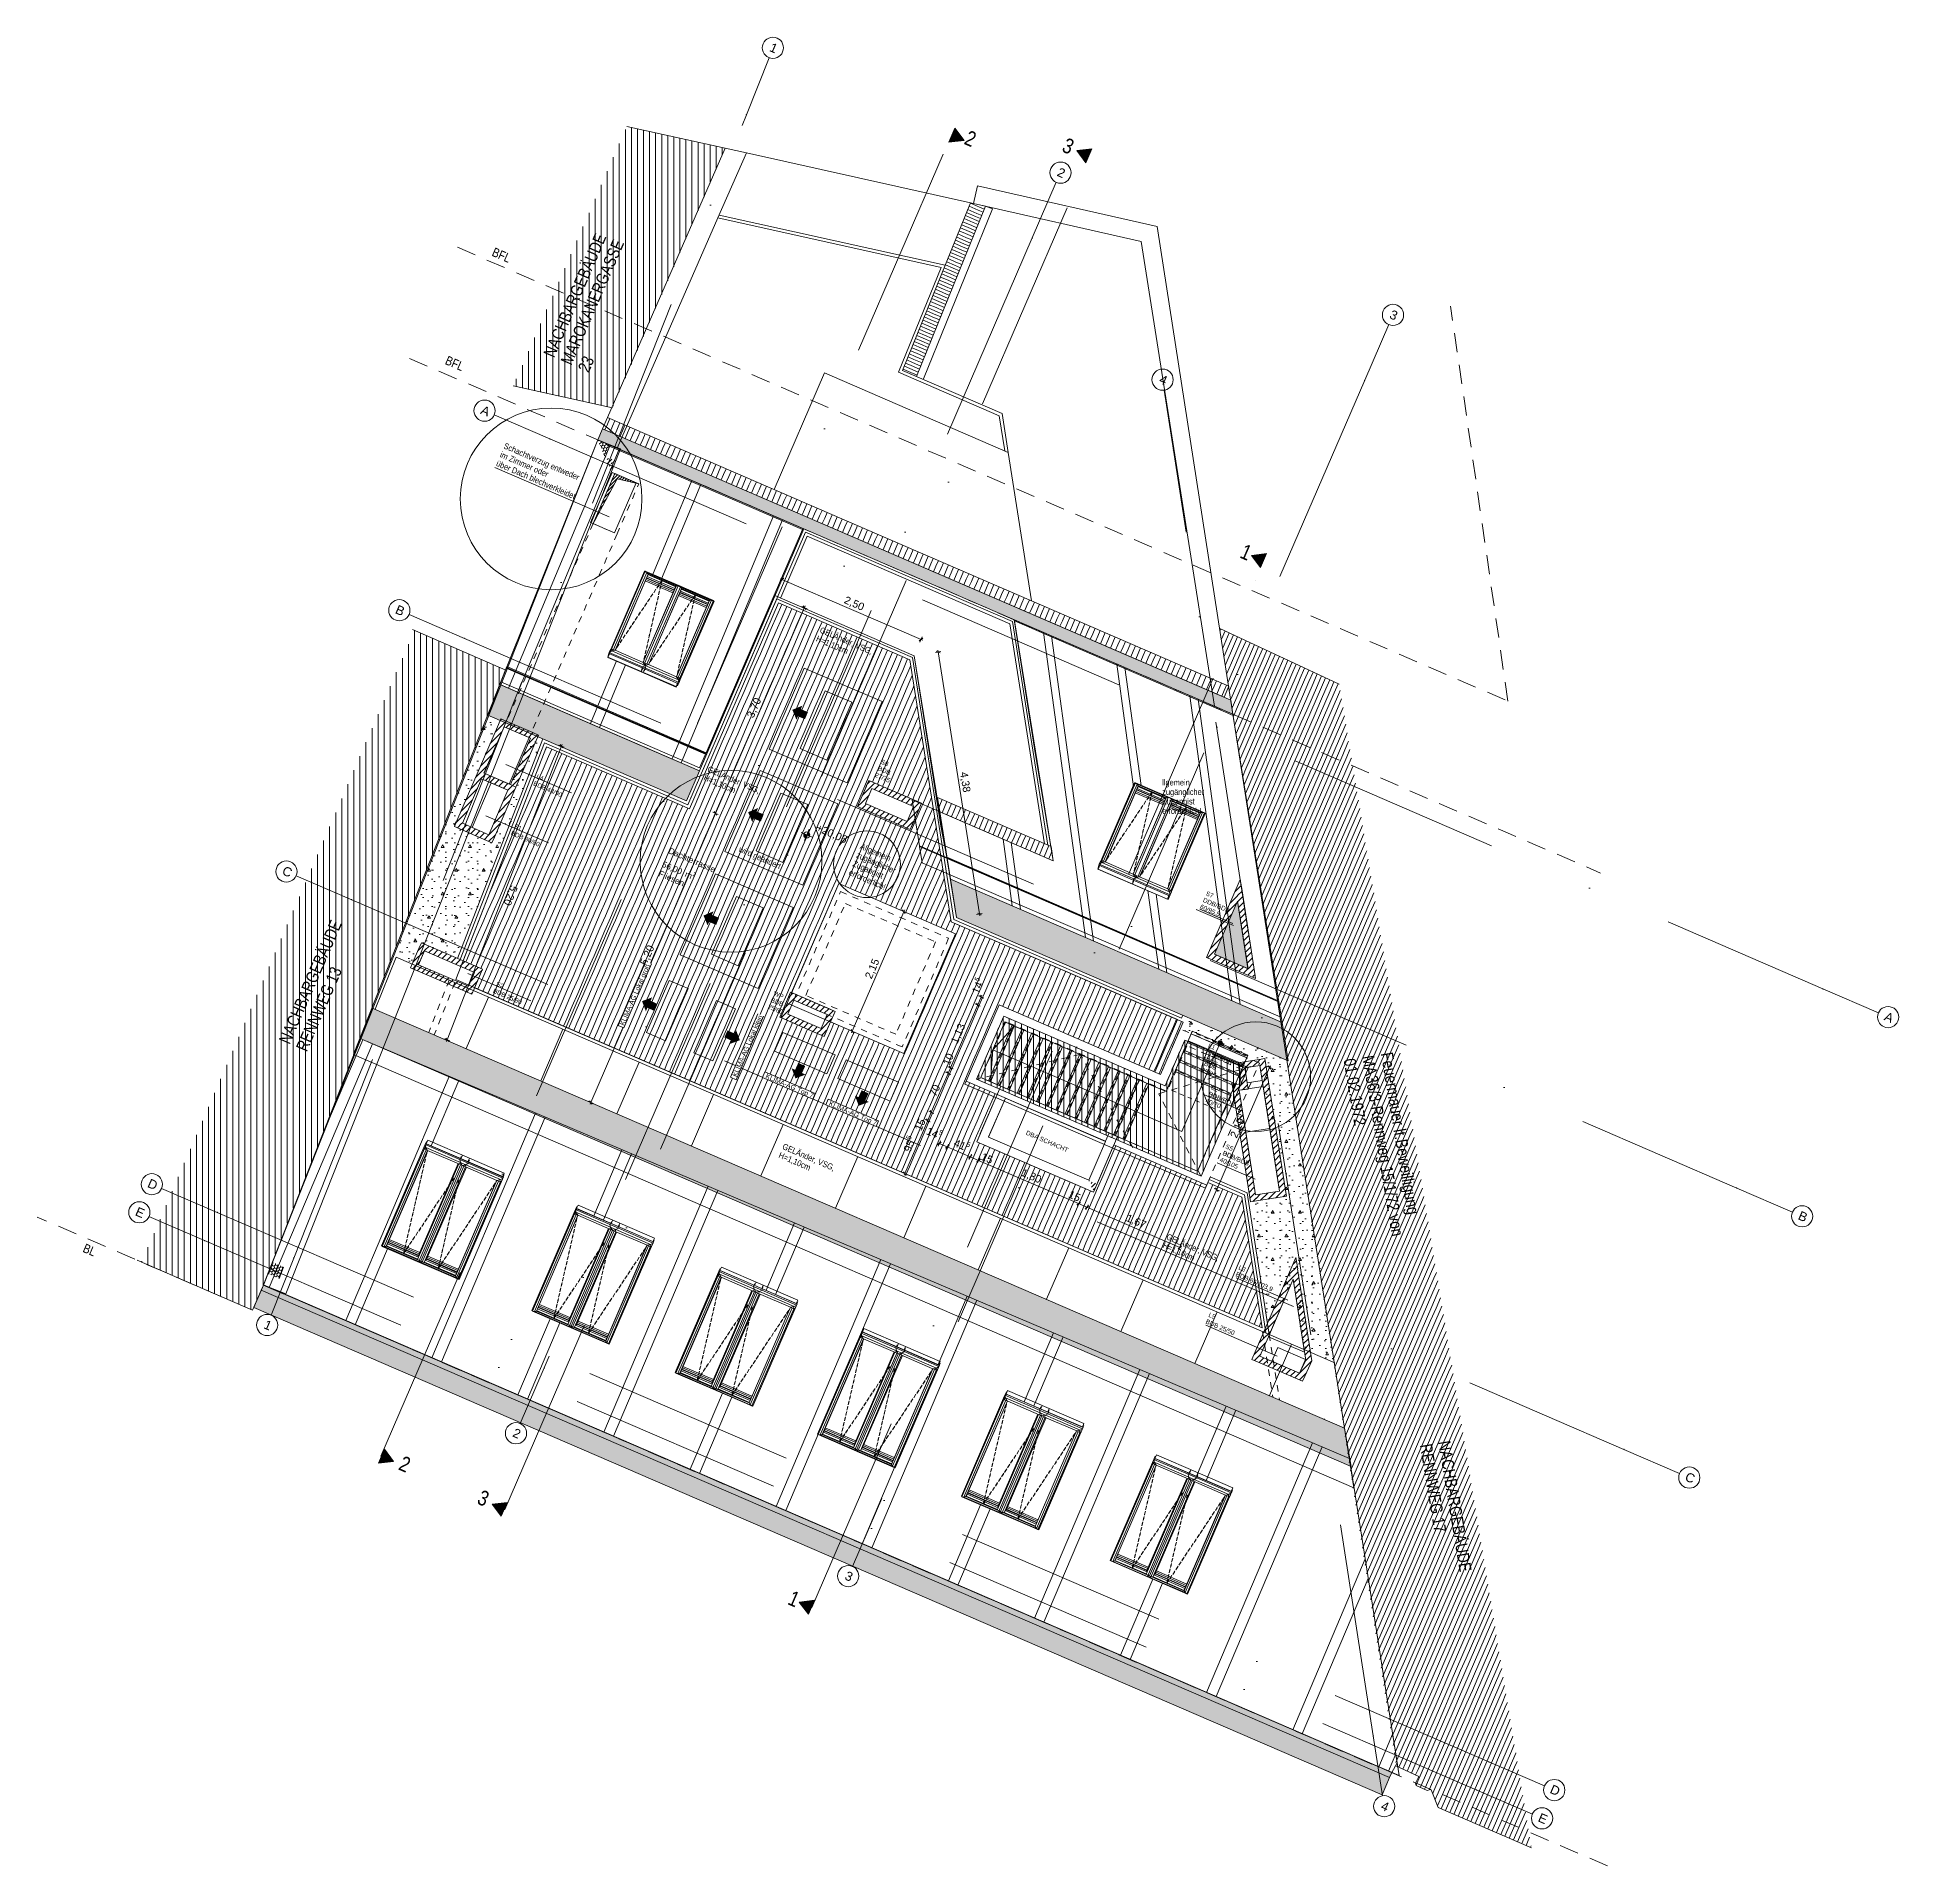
# Model space of a CAD drawing. Header units: millimetres. Extents: x 12535370 to 12566104, y 356204400 to 356234587.
import ezdxf
from ezdxf.enums import TextEntityAlignment as Align

# ---------------------------------------------------------------- set-up
doc = ezdxf.new("R2010")
doc.units = ezdxf.units.MM
doc.header["$MEASUREMENT"] = 0
doc.set_wipeout_variables(frame=1)
for name, pattern in [('Dashed', [211.666667, 105.833333, -105.833333]), ('Dashed Long', [529.166651, 317.499995, -211.666656]), ('Dashed Small', [141.111111, 70.555556, -70.555556]), ('Dot & Dashed', [6702.78, 3527.78, -1763.89, 0, -1411.11]), ('Wipeout_Contour', [1000, 0, -1000])]:
    doc.linetypes.add(name, pattern=pattern)
for name, color, linetype in [('New_015 Innenwände', 7, 'Continuous'), ('New_035 Decken', 7, 'Continuous'), ('New_045 Dachkonstruktionen', 7, 'Continuous'), ('New_055 Treppen _ Lift', 7, 'Continuous'), ('New_080 Raumdefinitionen', 7, 'Continuous'), ('New_105 Bemassungen Projekt', 7, 'Continuous'), ('New_255 Plangrafiken', 7, 'Continuous'), ('New_290 Raster _ Achsen', 7, 'Continuous'), ('New_GRUNDSTÜCKSGRENZE', 7, 'Continuous')]:
    doc.layers.add(name, color=color, linetype=linetype)
for name, color, linetype, lineweight in [('New_015 Innenwände_Pen_No__1', 7, 'Continuous', 13), ('New_035 Decken_Pen_No__1', 7, 'Continuous', 13), ('New_045 Dachkonstruktionen_Pen_No__1', 7, 'Continuous', 13), ('New_055 Treppen _ Lift_Pen_No__1', 7, 'Continuous', 13), ('New_105 Bemassungen Projekt_Pen_No__1', 7, 'Continuous', 13), ('New_160 Beschriftungen Ausführung_Pen_No__1', 7, 'Continuous', 13), ('New_255 Plangrafiken_Pen_No__1', 7, 'Continuous', 13), ('New_255 Plangrafiken_Pen_No__18', 255, 'Continuous', 13), ('New_255 Plangrafiken_Pen_No__21', 1, 'Continuous', 13), ('New_255 Plangrafiken_Pen_No__39', 8, 'Continuous', 13), ('New_290 Raster _ Achsen_Pen_No__1', 7, 'Continuous', 13), ('New_290 Raster _ Achsen_Pen_No__108', 7, 'Continuous', 13), ('New_Archicad Zone Stamps_Pen_No__1', 7, 'Continuous', 13), ('New_Baulinie_Pen_No__21', 1, 'Continuous', 13), ('New_GRUNDSTÜCKSGRENZE_Pen_No__1', 7, 'Continuous', 13), ('New_HKLS1_Pen_No__1', 7, 'Continuous', 13), ('New_HKLS1_Pen_No__21', 1, 'Continuous', 13), ('New_HKLS1_Pen_No__39', 8, 'Continuous', 13), ('New_HKLS1_Pen_No__83', 30, 'Continuous', 13)]:
    doc.layers.add(name, color=color, linetype=linetype, lineweight=lineweight)
doc.layers.add('New_055 Treppen _ Lift_Pen_No__71', color=196, linetype='Continuous', lineweight=13, true_color=0x35006a)
doc.layers.add('New_255 Plangrafiken_Pen_No__38', color=253, linetype='Continuous', lineweight=13, true_color=0xa2a2a2)
doc.styles.add('GENERATED_STYLE_1', font='arial.ttf')
doc.styles.add('GENERATED_STYLE_2', font='arial.ttf', dxfattribs={"width": 0.8})
doc.linetypes.add('Blase', pattern='A,0,[1,DD - Rennweg 15_1030 Wien_AusfÃ¼rung-2026-06-121.Shx,S=15.817082,R=0,X=-0.000255191,Y=0.048578],-1983.5,0', length=1983.5)
doc.dimstyles.new('GENERATED_STYLE__1', dxfattribs={"dimtxt": 125, "dimasz": 47.5, "dimexe": 0.18, "dimexo": 2, "dimgap": 0, "dimtad": 1, "dimlfac": 0.001, "dimzin": 0, "dimdsep": 46, "dimtxsty": 'GENERATED_STYLE_1', "dimblk": 'ARROWHEAD_2', "dimblk1": 'ARROWHEAD_2', "dimblk2": 'ARROWHEAD_2', "dimcen": 0.09, "dimclrd": 7, "dimclre": 7, "dimclrt": 7, "dimadec": 0, "dimazin": 0, "dimtfac": 1, "dimtdec": 4, "dimtmove": 0, "dimatfit": 3, "dimfxl": 1, "dimtolj": 1, "dimtzin": 0, "dimarcsym": 0})
pattern_1 = [(338.410869, (12240439.157, 356160438.356), (19.119148, 48.316231), [30, -60]), (338.410869, (12240490.56, 356160445.956), (19.119148, 48.316231), [30, -60]), (38.410869, (12240467.05, 356160427.317), (-32.28351, 40.715783), [30, -60]), (38.410869, (12240486.17, 356160475.633), (-32.28351, 40.715783), [30, -60]), (98.410869, (12240439.157, 356160438.356), (51.4026574, 7.600448), [30, -60]), (98.410869, (12240458.276, 356160486.67), (51.4026574, 7.600448), [30, -60])]
pattern_2 = [(45, (12240439.16, 356160438.36), (-70.710678, 70.710678), [30, -20]), (45, (12240403.8, 356160473.71), (-70.710678, 70.710678), [100, 0])]
pattern_3 = [(45, (12240439.16, 356160438.356), (-53.033009, 53.033009), [])]

msp = doc.modelspace()

# ---------------------------------------------------------------- texts
at = {"layer": 'New_160 Beschriftungen Ausführung_Pen_No__1', "color": 7, "linetype": 'Continuous', "lineweight": 13, "char_height": 100, "attachment_point": 7, "rotation": 336.6364577, "style": 'GENERATED_STYLE_2'}
for s, insert, line_spacing_factor in [('\\A1;{\\pql;\\fArial|b0|i0|c0|p0;\\W0.800000;Schachtverzug entweder\\P\\pql;\\fArial|b0|i0|c0|p0;\\W0.800000;im Zimmer oder \\P\\pql;\\fArial|b0|i0|c0|p0;\\W0.800000;über Dach blechverkleidet}', (12542936.949, 356227514.417), 0.938093), ('\\A1;{\\pql;\\fArial|b0|i0|c0|p0;\\W0.800000;A\\fArial|b0|i0|c0|p0;\\W0.800000;llgemein\\P\\pql;\\fArial|b0|i0|c0|p0;\\W0.800000;zugänglicher\\P\\pql;\\fArial|b0|i0|c0|p0;\\W0.800000;Zugangist\\P\\pql;\\fArial|b0|i0|c0|p0;\\W0.800000;erforderlich!}', (12548758.832, 356220760.735), 0.939676)]:
    msp.add_mtext(s, dxfattribs=dict(at, insert=insert, line_spacing_factor=line_spacing_factor))
at = {"layer": 'New_160 Beschriftungen Ausführung_Pen_No__1', "color": 7, "linetype": 'Continuous', "lineweight": 13, "char_height": 100, "width": 998.38254, "attachment_point": 7, "rotation": 336.6364577, "line_spacing_factor": 0.926971, "style": 'GENERATED_STYLE_2'}
for insert in [(12548211.644, 356224604.245), (12546354.479, 356222307.961), (12547592.473, 356216078.041), (12553932.96, 356214588.533)]:
    msp.add_mtext('\\A1;{\\pql;\\fArial|b0|i0|c0|p0;\\W0.800000;GELÄnder, \\fArial|b0|i0|c0|p0;\\W0.800000;VSG, H=1,10cm}', dxfattribs=dict(at, insert=insert))
at = {"layer": 'New_160 Beschriftungen Ausführung_Pen_No__1', "color": 7, "linetype": 'Continuous', "lineweight": 13, "insert": (12553944.006, 356221762.644), "char_height": 100, "attachment_point": 7, "line_spacing_factor": 0.939676, "style": 'GENERATED_STYLE_2'}
msp.add_mtext('\\A1;{\\pql;\\fArial|b0|i0|c0|p0;\\W0.800000;llgemein\\P\\pql;\\fArial|b0|i0|c0|p0;\\W0.800000;zugänglicher\\P\\pql;\\fArial|b0|i0|c0|p0;\\W0.800000;Zugangist\\P\\pql;\\fArial|b0|i0|c0|p0;\\W0.800000;erforderlich!}', dxfattribs=at)
at = {"layer": 'New_160 Beschriftungen Ausführung_Pen_No__1', "color": 7, "linetype": 'Continuous', "lineweight": 13, "insert": (12546931.918, 356221117.452), "char_height": 100, "attachment_point": 7, "rotation": 336.6364577, "style": 'GENERATED_STYLE_2'}
msp.add_mtext('\\A1;{\\pql;\\fArial|b0|i0|c0|p0;\\W0.800000;wird geändert}', dxfattribs=at)
at = {"layer": 'New_255 Plangrafiken_Pen_No__1', "color": 7, "linetype": 'Continuous', "lineweight": 13, "attachment_point": 7, "rotation": 336.6364577, "style": 'GENERATED_STYLE_2'}
for s, insert, char_height in [('\\A1;{\\pql;\\fArial|b0|i0|c0|p0;\\W0.800000;2}', (12550657.867, 356232829.642), 250), ('\\A1;{\\pql;\\fArial|b0|i0|c0|p0;\\W0.800000;3}', (12552271.046, 356232704.055), 250), ('\\A1;{\\pql;\\fArial|b0|i0|c0|p0;\\W0.800000;1}', (12555208.454, 356226002.208), 250), ('\\A1;{\\pql;\\fArial|b0|i0|c0|p0;\\W0.800000;L4\\P\\pql;\\fArial|b0|i0|c0|p0;\\W0.800000;BDB 43/90\\P\\pql;\\fArial|b0|i0|c0|p0;\\H1.029164x;\\W0.800000;}', (12543552.373, 356222239.114), 75), ('\\A1;{\\pql;\\fArial|b0|i0|c0|p0;\\W0.800000;S1\\P\\pql;\\fArial|b0|i0|c0|p0;\\W0.800000;BDB 30/80\\P\\pql;\\fArial|b0|i0|c0|p0;\\H1.029164x;\\W0.800000;}', (12543182.033, 356221420.949), 75), ('\\A1;{\\pql;\\fArial|b0|i0|c0|p0;\\W0.800000;S2\\P\\pql;\\fArial|b0|i0|c0|p0;\\W0.800000;BDB \\fArial|b0|i0|c0|p0;\\W0.800000;25\\fArial|b0|i0|c0|p0;\\W0.800000;/\\fArial|b0|i0|c0|p0;\\W0.800000;90\\P\\pql;\\fArial|b0|i0|c0|p0;\\H1.029164x;\\W0.800000;}', (12542887.302, 356218816.325), 75), ('\\A1;{\\pql;\\fArial|b0|i0|c0|p0;\\W0.800000;DBA SCHACHT}', (12551684.236, 356216472.634), 75), ('\\A1;{\\pql;\\fArial|b0|i0|c0|p0;\\W0.800000;2}', (12541318.659, 356210947.046), 250), ('\\A1;{\\pql;\\fArial|b0|i0|c0|p0;\\W0.800000;3}', (12542614.392, 356210382.57), 250), ('\\A1;{\\pql;\\fArial|b0|i0|c0|p0;\\W0.800000;1}', (12547744.283, 356208723.37), 250)]:
    msp.add_mtext(s, dxfattribs=dict(at, insert=insert, char_height=char_height))
at = {"layer": 'New_255 Plangrafiken_Pen_No__1', "color": 7, "linetype": 'Continuous', "lineweight": 13, "insert": (12544476.455, 356229036.084), "char_height": 200, "width": 2345.44462, "attachment_point": 7, "rotation": 66.6364577, "line_spacing_factor": 0.931029, "style": 'GENERATED_STYLE_2'}
msp.add_mtext('\\A1;{\\pql;\\fArial|b0|i0|c0|p0;\\W0.800000;NACHBARGEBÄUDE\\P\\pql;\\fArial|b0|i0|c0|p0;\\W0.800000;MAROKANERGASSE 23}', dxfattribs=at)
at = {"layer": 'New_255 Plangrafiken_Pen_No__1', "color": 7, "linetype": 'Continuous', "lineweight": 13, "attachment_point": 7, "style": 'GENERATED_STYLE_2'}
for s, insert, char_height, rotation, line_spacing_factor in [('\\A1;{\\pql;\\fArial|b0|i0|c0|p0;\\W0.800000;S8\\P\\pql;\\fArial|b0|i0|c0|p0;\\H1.029358x;\\W0.800000;BD\\fArial|b0|i0|c0|p0;\\H0.971479x;\\W0.800000;B \\P\\pql;\\fArial|b0|i0|c0|p0;\\W0.800000;27/75}', (12549192.29, 356222379.824), 75, 336.6364577, 0.936359), ('\\A1;{\\pql;\\fArial|b0|i0|c0|p0;\\W0.800000;S\\fArial|b0|i0|c0|p0;\\W0.800000;7\\P\\pql;\\fArial|b0|i0|c0|p0;\\W0.800000;DDB/\\fArial|b0|i0|c0|p0;\\H1.029358x;\\W0.800000;BD\\fArial|b0|i0|c0|p0;\\H0.971479x;\\W0.800000;B \\P\\pql;\\fArial|b0|i0|c0|p0;\\W0.800000;60/95,5}', (12554554.945, 356220193.778), 75, 336.6364577, 0.93566), ('\\A1;{\\pql;\\fArial|b0|i0|c0|p0;\\W0.800000;NACHBARGEBÄUDE\\P\\pql;\\fArial|b0|i0|c0|p0;\\W0.800000;RENNWEG 13}', (12539822.4, 356217825.204), 200, 66.6364577, 0.921651), ('\\A1;{\\pql;\\fArial|b0|i0|c0|p0;\\W0.800000;WP\\P\\pql;\\fArial|b0|i0|c0|p0;\\H1.029358x;\\W0.800000;BD\\fArial|b0|i0|c0|p0;\\H0.971479x;\\W0.800000;B \\P\\pql;\\fArial|b0|i0|c0|p0;\\W0.800000;25\\fArial|b0|i0|c0|p0;\\W0.800000;/\\fArial|b0|i0|c0|p0;\\W0.800000;60}', (12547423.418, 356218556.767), 75, 336.6364577, 0.941056), ('\\A1;{\\pql;\\fArial|b0|i0|c0|p0;\\W0.800000;L\\fArial|b0|i0|c0|p0;\\W0.800000;1\\P\\pql;\\fArial|b0|i0|c0|p0;\\W0.800000;DDB/\\fArial|b0|i0|c0|p0;\\H1.029358x;\\W0.800000;BD\\fArial|b0|i0|c0|p0;\\H0.971479x;\\W0.800000;B \\P\\pql;\\fArial|b0|i0|c0|p0;\\W0.800000;25/25}', (12554599.36, 356217693.675), 75, 336.6364577, 0.939947), ('\\A1;{\\pql;\\fArial|b0|i0|c0|p0;\\W0.800000;Feuermauer lt.Beweilligung\\P\\pql;\\fArial|b0|i0|c0|p0;\\W0.800000;MA36/3-Rennweg 15/1/72 von\\P\\pql;\\fArial|b0|i0|c0|p0;\\W0.800000;01.02.1972}', (12556933.673, 356217708.665), 200, 279.3807748, 0.937161), ('\\A1;{\\pql;\\fArial|b0|i0|c0|p0;\\W0.800000;L1\\P\\pql;\\fArial|b0|i0|c0|p0;\\H1.029358x;\\W0.800000;BD\\fArial|b0|i0|c0|p0;\\H0.971479x;\\W0.800000;B \\P\\pql;\\fArial|b0|i0|c0|p0;\\W0.800000;25/25}', (12554577.437, 356217507.172), 75, 336.6364577, 0.939947), ('\\A1;{\\pql;\\fArial|b0|i0|c0|p0;\\W0.800000;L2\\P\\pql;\\fArial|b0|i0|c0|p0;\\W0.800000;DDB/\\fArial|b0|i0|c0|p0;\\H1.029358x;\\W0.800000;BD\\fArial|b0|i0|c0|p0;\\H0.971479x;\\W0.800000;B \\P\\pql;\\fArial|b0|i0|c0|p0;\\W0.800000;40/70}', (12554649.741, 356217003.038), 75, 336.6364577, 0.939947), ('\\A1;{\\pql;\\fArial|b0|i0|c0|p0;\\W0.800000;L2\\P\\pql;\\fArial|b0|i0|c0|p0;\\H1.029358x;\\W0.800000;BD\\fArial|b0|i0|c0|p0;\\H0.971479x;\\W0.800000;B \\P\\pql;\\fArial|b0|i0|c0|p0;\\W0.800000;40/70}', (12554649.741, 356217003.039), 75, 336.6364577, 0.939947), ('\\A1;{\\pql;\\fArial|b0|i0|c0|p0;\\W0.800000;S5\\P\\pql;\\fArial|b0|i0|c0|p0;\\W0.800000;DDB/\\fArial|b0|i0|c0|p0;\\H1.029358x;\\W0.800000;BD\\fArial|b0|i0|c0|p0;\\H0.971479x;\\W0.800000;B \\P\\pql;\\fArial|b0|i0|c0|p0;\\W0.800000;40\\fArial|b0|i0|c0|p0;\\W0.800000;/10\\fArial|b0|i0|c0|p0;\\W0.800000;5}', (12554883.966, 356216027.901), 75, 336.6364577, 0.936359), ('\\A1;{\\pql;\\fArial|b0|i0|c0|p0;\\W0.800000;S5\\P\\pql;\\fArial|b0|i0|c0|p0;\\H1.029358x;\\W0.800000;BD\\fArial|b0|i0|c0|p0;\\H0.971479x;\\W0.800000;B \\P\\pql;\\fArial|b0|i0|c0|p0;\\W0.800000;40/105}', (12554883.965, 356216027.9), 75, 336.6364577, 0.936359), ('\\A1;{\\pql;\\fArial|b0|i0|c0|p0;\\W0.800000;L3\\P\\pql;\\fArial|b0|i0|c0|p0;\\H1.029358x;\\W0.800000;BD\\fArial|b0|i0|c0|p0;\\H0.971479x;\\W0.800000;B 65/103,9}', (12555142.688, 356214125.389), 75, 336.6364577, 0.944016), ('\\A1;{\\pql;\\fArial|b0|i0|c0|p0;\\W0.800000;L5\\P\\pql;\\fArial|b0|i0|c0|p0;\\H1.029358x;\\W0.800000;BD\\fArial|b0|i0|c0|p0;\\H0.971479x;\\W0.800000;B 25/50}', (12554651.207, 356213355.707), 75, 336.6364577, 0.947658), ('\\A1;{\\pql;\\fArial|b0|i0|c0|p0;\\W0.800000;NACHBARGEBÄUDE\\P\\pql;\\fArial|b0|i0|c0|p0;\\W0.800000;RENNWEG 17}', (12558194.844, 356211347.078), 200, 279.3807748, 0.921289)]:
    msp.add_mtext(s, dxfattribs=dict(at, insert=insert, char_height=char_height, rotation=rotation, line_spacing_factor=line_spacing_factor))
at = {"layer": 'New_Baulinie_Pen_No__21', "color": 1, "linetype": 'Continuous', "lineweight": 13, "char_height": 150, "attachment_point": 7, "rotation": 336.6364577, "style": 'GENERATED_STYLE_2'}
for s, insert in [('\\A1;{\\pql;\\fArial|b0|i0|c0|p0;\\W0.800000;B\\fArial|b0|i0|c0|p0;\\W0.800000;F\\fArial|b0|i0|c0|p0;\\W0.800000;L}', (12542864.09, 356230982.697)), ('\\A1;{\\pql;\\fArial|b0|i0|c0|p0;\\W0.800000;B\\fArial|b0|i0|c0|p0;\\W0.800000;F\\fArial|b0|i0|c0|p0;\\W0.800000;L}', (12542091.866, 356229195.072)), ('\\A1;{\\pql;\\fArial|b0|i0|c0|p0;\\W0.800000;BL}', (12536109.972, 356214538.701))]:
    msp.add_mtext(s, dxfattribs=dict(at, insert=insert))

# ---------------------------------------------------------------- blocks, each defined once
blk = doc.blocks.new('Slab_1', base_point=(12543126, 356224200))
at = {"layer": 'New_035 Decken_Pen_No__1', "color": 7, "linetype": 'Continuous', "lineweight": 13, "flags": 128}
for points in [[(12543126, 356224200), (12540594, 356217796), (12557110, 356210639), (12555849, 356218685), (12550386, 356221050), (12550289, 356221565), (12549847, 356224377), (12547551, 356225369), (12546427, 356222769)], [(12551078, 356216431), (12552731, 356215717), (12553008, 356216359), (12551356, 356217073)]]:
    blk.add_lwpolyline(points, close=True, dxfattribs=at)
blk = doc.blocks.new('Dachfenster_Kippflügel 10[1]', base_point=(12240439, 356160438))
at = {"layer": 'New_045 Dachkonstruktionen', "linetype": 'Continuous', "lineweight": 0, "flags": 128}
for points in [[(12553487, 356222278), (12552929, 356220985)], [(12553501, 356222277), (12552944, 356220988)], [(12553528, 356222258), (12552977, 356220983)], [(12553546, 356222228), (12553003, 356220972)], [(12553006, 356220971), (12553531, 356222187), (12553547, 356222225)], [(12553487, 356222278), (12553496, 356222265)], [(12553499, 356222273), (12553487, 356222278)], [(12553501, 356222277), (12553528, 356222258)], [(12554074, 356222029), (12553501, 356222277)], [(12553967, 356221940), (12553509, 356222137)], [(12553976, 356221963), (12553519, 356222160)], [(12553979, 356221969), (12553522, 356222167)], [(12553528, 356222258), (12553546, 356222228)], [(12554041, 356222036), (12553528, 356222258)], [(12553988, 356221989), (12553531, 356222187)], [(12554004, 356222021), (12553543, 356222220)], [(12554007, 356222026), (12553545, 356222226)], [(12554008, 356222029), (12553546, 356222228)], [(12553775, 356222126), (12553746, 356222083)], [(12553777, 356222126), (12553765, 356222075)], [(12553463, 356220773), (12553988, 356221989), (12554004, 356222027)], [(12554008, 356222029), (12553465, 356220773)], [(12554041, 356222036), (12553491, 356220761)], [(12553957, 356221918), (12553500, 356222115)], [(12553570, 356221818), (12553538, 356221770)], [(12553575, 356221829), (12553543, 356221782)], [(12553621, 356221893), (12553589, 356221846)], [(12553626, 356221905), (12553594, 356221857)], [(12553671, 356221968), (12553639, 356221921)], [(12553676, 356221980), (12553644, 356221932)], [(12553722, 356222043), (12553690, 356221996)], [(12553727, 356222055), (12553695, 356222008)], [(12553712, 356221853), (12553700, 356221798)], [(12553717, 356221865), (12553705, 356221809)], [(12553732, 356221942), (12553720, 356221886)], [(12553737, 356221953), (12553725, 356221898)], [(12553752, 356222030), (12553740, 356221975)], [(12553772, 356222119), (12553754, 356222091), (12553741, 356222071)], [(12553757, 356222042), (12553745, 356221986)], [(12553772, 356222119), (12553765, 356222086), (12553760, 356222063)], [(12554008, 356222029), (12554041, 356222036)], [(12554041, 356222036), (12554074, 356222029)], [(12554074, 356222029), (12554074, 356222029)], [(12553368, 356221517), (12553336, 356221469)], [(12553373, 356221528), (12553341, 356221481)], [(12553418, 356221592), (12553386, 356221545)], [(12553423, 356221604), (12553391, 356221556)], [(12553469, 356221667), (12553437, 356221620)], [(12553474, 356221679), (12553442, 356221632)], [(12553519, 356221742), (12553488, 356221695)], [(12553524, 356221754), (12553493, 356221707)], [(12553637, 356221511), (12553624, 356221456)], [(12553652, 356221588), (12553639, 356221532)], [(12553657, 356221600), (12553644, 356221544)], [(12553672, 356221676), (12553660, 356221621)], [(12553677, 356221688), (12553665, 356221633)], [(12553692, 356221765), (12553680, 356221709)], [(12553697, 356221777), (12553685, 356221721)], [(12553165, 356221216), (12553133, 356221169)], [(12553170, 356221228), (12553138, 356221180)], [(12553216, 356221291), (12553184, 356221244)], [(12553221, 356221303), (12553189, 356221255)], [(12553266, 356221366), (12553234, 356221319)], [(12553271, 356221378), (12553240, 356221331)], [(12553317, 356221442), (12553285, 356221394)], [(12553322, 356221453), (12553290, 356221406)], [(12553572, 356221234), (12553559, 356221179)], [(12553577, 356221246), (12553564, 356221190)], [(12553592, 356221323), (12553579, 356221267)], [(12553597, 356221334), (12553584, 356221279)], [(12553612, 356221411), (12553599, 356221356)], [(12553617, 356221423), (12553604, 356221367)], [(12553632, 356221500), (12553619, 356221444)], [(12552883, 356220853), (12552908, 356220912)], [(12552899, 356220916), (12552885, 356220883)], [(12552906, 356220936), (12552897, 356220917)], [(12552897, 356220917), (12553466, 356220671)], [(12552926, 356220984), (12552906, 356220936)], [(12552946, 356220961), (12552906, 356220936)], [(12552906, 356220936), (12553474, 356220691)], [(12552926, 356220984), (12552959, 356220991)], [(12552959, 356220991), (12552946, 356220961)], [(12553002, 356220973), (12552946, 356220961)], [(12552946, 356220961), (12553496, 356220723)], [(12552959, 356220991), (12553002, 356220973), (12553466, 356220772), (12553510, 356220753)], [(12553013, 356220990), (12553007, 356220982)], [(12553018, 356221002), (12553012, 356220993)], [(12553064, 356221065), (12553032, 356221018)], [(12553069, 356221077), (12553037, 356221030)], [(12553114, 356221141), (12553083, 356221093)], [(12553120, 356221152), (12553088, 356221105)], [(12553512, 356220969), (12553499, 356220913)], [(12553517, 356220981), (12553504, 356220925)], [(12553532, 356221058), (12553519, 356221002)], [(12553537, 356221069), (12553524, 356221014)], [(12553552, 356221146), (12553539, 356221090)], [(12553557, 356221158), (12553544, 356221102)], [(12553452, 356220607), (12552883, 356220853)], [(12553496, 356220723), (12553466, 356220772)], [(12553471, 356220792), (12553469, 356220782)], [(12553476, 356220804), (12553474, 356220794)], [(12553491, 356220881), (12553479, 356220825)], [(12553497, 356220892), (12553484, 356220837)], [(12553510, 356220753), (12553496, 356220723)], [(12553500, 356220706), (12553496, 356220723)], [(12553516, 356220743), (12553510, 356220753)]]:
    blk.add_lwpolyline(points, dxfattribs=at)
blk = doc.blocks.new('Dachfenster_Kippflügel 10[2]', base_point=(12240439, 356160438))
at = {"layer": 'New_045 Dachkonstruktionen', "linetype": 'Continuous', "lineweight": 0, "flags": 128}
for points in [[(12554097, 356222012), (12553546, 356220737)], [(12554115, 356221982), (12553572, 356220726)], [(12553574, 356220725), (12554099, 356221941), (12554116, 356221979)], [(12554526, 356221672), (12554069, 356221869)], [(12554072, 356222029), (12554097, 356222012)], [(12554643, 356221783), (12554074, 356222029)], [(12554535, 356221694), (12554078, 356221891)], [(12554545, 356221717), (12554088, 356221914)], [(12554548, 356221723), (12554091, 356221921)], [(12554097, 356222012), (12554115, 356221982)], [(12554610, 356221790), (12554097, 356222012)], [(12554557, 356221743), (12554099, 356221941)], [(12554573, 356221775), (12554111, 356221974)], [(12554575, 356221780), (12554114, 356221980)], [(12554576, 356221783), (12554115, 356221982)], [(12554341, 356221872), (12554322, 356221844), (12554309, 356221825)], [(12554344, 356221880), (12554314, 356221837)], [(12554341, 356221872), (12554334, 356221839), (12554329, 356221817)], [(12554345, 356221880), (12554334, 356221829)], [(12554031, 356220527), (12554557, 356221743), (12554573, 356221781)], [(12554576, 356221783), (12554034, 356220526)], [(12554610, 356221790), (12554059, 356220515)], [(12554643, 356221783), (12554086, 356220495)], [(12554653, 356221774), (12554094, 356220481)], [(12554139, 356221572), (12554107, 356221524)], [(12554144, 356221583), (12554112, 356221536)], [(12554189, 356221647), (12554158, 356221599)], [(12554194, 356221658), (12554163, 356221611)], [(12554240, 356221722), (12554208, 356221675)], [(12554245, 356221734), (12554213, 356221686)], [(12554261, 356221519), (12554248, 356221463)], [(12554266, 356221530), (12554253, 356221475)], [(12554291, 356221797), (12554259, 356221750)], [(12554296, 356221809), (12554264, 356221762)], [(12554281, 356221607), (12554268, 356221552)], [(12554286, 356221619), (12554273, 356221563)], [(12554301, 356221696), (12554288, 356221640)], [(12554306, 356221707), (12554293, 356221652)], [(12554321, 356221784), (12554309, 356221728)], [(12554326, 356221796), (12554314, 356221740)], [(12554576, 356221783), (12554610, 356221790)], [(12554610, 356221790), (12554643, 356221783)], [(12554638, 356221772), (12554653, 356221774)], [(12554653, 356221774), (12554641, 356221779)], [(12553891, 356221207), (12553859, 356221160)], [(12553936, 356221271), (12553904, 356221223)], [(12553941, 356221282), (12553909, 356221235)], [(12553987, 356221346), (12553955, 356221299)], [(12553992, 356221358), (12553960, 356221310)], [(12554038, 356221421), (12554006, 356221374)], [(12554043, 356221433), (12554011, 356221385)], [(12554088, 356221496), (12554056, 356221449)], [(12554093, 356221508), (12554061, 356221461)], [(12554201, 356221254), (12554188, 356221198)], [(12554206, 356221265), (12554193, 356221210)], [(12554221, 356221342), (12554208, 356221286)], [(12554226, 356221354), (12554213, 356221298)], [(12554241, 356221430), (12554228, 356221375)], [(12554246, 356221442), (12554233, 356221386)], [(12553688, 356220906), (12553656, 356220859)], [(12553734, 356220970), (12553702, 356220922)], [(12553739, 356220981), (12553707, 356220934)], [(12553784, 356221045), (12553753, 356220998)], [(12553789, 356221057), (12553758, 356221009)], [(12553835, 356221120), (12553803, 356221073)], [(12553840, 356221132), (12553808, 356221085)], [(12553886, 356221195), (12553854, 356221148)], [(12554120, 356220900), (12554108, 356220844)], [(12554125, 356220912), (12554113, 356220856)], [(12554140, 356220988), (12554128, 356220933)], [(12554146, 356221000), (12554133, 356220944)], [(12554161, 356221077), (12554148, 356221021)], [(12554166, 356221088), (12554153, 356221033)], [(12554181, 356221165), (12554168, 356221109)], [(12554186, 356221177), (12554173, 356221121)], [(12553451, 356220607), (12553477, 356220666)], [(12554030, 356220357), (12553451, 356220607)], [(12553468, 356220670), (12553453, 356220637)], [(12553474, 356220690), (12553466, 356220671)], [(12553466, 356220671), (12554066, 356220411)], [(12553514, 356220715), (12553474, 356220690)], [(12553474, 356220691), (12553474, 356220690)], [(12553474, 356220690), (12554075, 356220431)], [(12553527, 356220745), (12553514, 356220715)], [(12553571, 356220726), (12553514, 356220715)], [(12553514, 356220715), (12554065, 356220477)], [(12553516, 356220743), (12553527, 356220745)], [(12553527, 356220745), (12553571, 356220726), (12554035, 356220526), (12554078, 356220507)], [(12553582, 356220744), (12553576, 356220735)], [(12553587, 356220756), (12553581, 356220747)], [(12553633, 356220819), (12553601, 356220772)], [(12553638, 356220831), (12553606, 356220784)], [(12553683, 356220895), (12553651, 356220847)], [(12554060, 356220635), (12554048, 356220579)], [(12554065, 356220646), (12554053, 356220591)], [(12554080, 356220723), (12554068, 356220667)], [(12554085, 356220735), (12554073, 356220679)], [(12554100, 356220811), (12554088, 356220756)], [(12554105, 356220823), (12554093, 356220768)], [(12554030, 356220357), (12554055, 356220416)], [(12554065, 356220477), (12554035, 356220526)], [(12554040, 356220546), (12554038, 356220536)], [(12554045, 356220558), (12554043, 356220548)], [(12554064, 356220412), (12554050, 356220379)], [(12554078, 356220507), (12554065, 356220477)], [(12554075, 356220431), (12554065, 356220477)], [(12554066, 356220411), (12554075, 356220431)], [(12554095, 356220479), (12554075, 356220431)], [(12554095, 356220479), (12554078, 356220507)]]:
    blk.add_lwpolyline(points, dxfattribs=at)
blk = doc.blocks.new('Roof_1', base_point=(12552146, 356220992))
at = {"layer": 'New_045 Dachkonstruktionen_Pen_No__1', "color": 7, "linetype": 'Continuous', "lineweight": 13, "flags": 128}
for points in [[(12555111, 356223410), (12551499, 356224970)], [(12551499, 356224970), (12551503, 356224950)], [(12552146, 356220992), (12551503, 356224950)], [(12551503, 356224950), (12555115, 356223389)], [(12555111, 356223410), (12555849, 356218685)], [(12555115, 356223389), (12555111, 356223410)], [(12549817, 356221997), (12549936, 356221240)], [(12550251, 356221809), (12549817, 356221997)], [(12550386, 356221050), (12550289, 356221565), (12550251, 356221809)], [(12550251, 356221809), (12552146, 356220992)], [(12549936, 356221240), (12555849, 356218685)], [(12549936, 356221240), (12549938, 356221225)], [(12549981, 356220955), (12549938, 356221225)], [(12549938, 356221225), (12555852, 356218670)], [(12555891, 356218416), (12549981, 356220955)], [(12550386, 356221050), (12555849, 356218685)], [(12555849, 356218685), (12555849, 356218685)], [(12555849, 356218685), (12555852, 356218670)], [(12555852, 356218670), (12555891, 356218416)]]:
    blk.add_lwpolyline(points, dxfattribs=at)
at = {"layer": 'New_045 Dachkonstruktionen', "linetype": 'Continuous', "lineweight": 0}
for name in ['Dachfenster_Kippflügel 10[1]', 'Dachfenster_Kippflügel 10[2]']:
    blk.add_blockref(name, (12240439, 356160438), dxfattribs=at)
blk = doc.blocks.new('Wall_1', base_point=(12539105, 356213988))
at = {"layer": 'New_015 Innenwände', "linetype": 'Continuous', "lineweight": 0, "true_color": 0x000000}
h = blk.add_hatch(dxfattribs=at)
h.set_pattern_fill('DÄMMSTOFF__POLYSTYROL_EPS', color=18, style=0, pattern_type=2)
h.set_pattern_definition(pattern_1)
h.paths.add_polyline_path([(12544810, 356227860), (12544626, 356227940), (12544736, 356227674)])
h = blk.add_hatch(dxfattribs=at)
h.set_pattern_fill('BETON_BEWEHRT_SN46', color=18, style=0, pattern_type=2)
h.set_pattern_definition(pattern_2)
h.paths.add_polyline_path([(12544920, 356227595), (12544736, 356227674), (12544846, 356227409)])
h = blk.add_hatch(dxfattribs=at)
h.set_pattern_fill('DÄMMSTOFF__POLYSTYROL_EPS', color=18, style=0, pattern_type=2)
h.set_pattern_definition(pattern_1)
h.paths.add_polyline_path([(12539437, 356214283), (12539253, 356214362), (12539180, 356214176), (12539363, 356214097)])
at = {"layer": 'New_015 Innenwände_Pen_No__1', "color": 7, "linetype": 'Continuous', "lineweight": 13}
for p, q in [((12539253, 356214362), (12539180, 356214176)), ((12539363, 356214097), (12539437, 356214283))]:
    blk.add_line(p, q, dxfattribs=at)
at = {"layer": 'New_015 Innenwände_Pen_No__1', "color": 7, "linetype": 'Continuous', "lineweight": 13, "flags": 128}
for points in [[(12544626, 356227940), (12539105, 356213988)], [(12539477, 356213841), (12544998, 356227792)], [(12544626, 356227940), (12544810, 356227860)], [(12544626, 356227940), (12544812, 356227866)], [(12544812, 356227866), (12544998, 356227792)], [(12539105, 356213988), (12539291, 356213914)], [(12539291, 356213914), (12539477, 356213841)]]:
    blk.add_lwpolyline(points, dxfattribs=at)
blk = doc.blocks.new('Dachterrasse__1', base_point=(12546214, 356221120))
at = {"layer": 'New_Archicad Zone Stamps_Pen_No__1', "color": 7, "lineweight": 13, "insert": (12545724, 356221016), "char_height": 100, "attachment_point": 1, "rotation": 336.6365, "style": 'GENERATED_STYLE_1'}
blk.add_mtext('\\A1;{\\pql;\\pt0,50;\\fArial|b0|i0|c0|p0;\\W1.000000;56,00\\fArial|b0|i0|c0|p0;\\W1.000000;\\A1{\\H.66x;\\S^  ;}\\fArial|b0|i0|c0|p0;\\W1.000000; m\\fArial|b0|i0|c0|p0;\\W1.000000;\\A1{\\H.66x;\\S2^  ;}}', dxfattribs=at)
at = {"layer": 'New_Archicad Zone Stamps_Pen_No__1', "color": 7, "lineweight": 13, "style": 'GENERATED_STYLE_1'}
for tag, p in [('ROOM_NAME', (12545819, 356221213)), ('DUMMY_558', (12545734, 356221038)), ('DUMMY_559', (12545656, 356220857)), ('floor_f', (12545656, 356220835))]:
    blk.add_attdef(tag, text='', height=100, rotation=336.6365, dxfattribs=at).set_placement(p, align=Align.TOP_LEFT)
blk = doc.blocks.new('*X8', base_point=(12240439, 356160438))
at = {"layer": 'New_255 Plangrafiken_Pen_No__39', "color": 8, "linetype": 'Continuous', "lineweight": 13}
for p, q in [((12550715, 356231693), (12550863, 356231629)), ((12550715, 356231693), (12550863, 356231629)), ((12550736, 356231744), (12550885, 356231679)), ((12550736, 356231744), (12550885, 356231679)), ((12550756, 356231795), (12550907, 356231730)), ((12550756, 356231795), (12550907, 356231730)), ((12550777, 356231845), (12550929, 356231780)), ((12550777, 356231845), (12550929, 356231780)), ((12550885, 356231679), (12550965, 356231645)), ((12550885, 356231679), (12550965, 356231645)), ((12550907, 356231730), (12550986, 356231696)), ((12550907, 356231730), (12550986, 356231696)), ((12550929, 356231780), (12551006, 356231746)), ((12550929, 356231780), (12551006, 356231746)), ((12551016, 356231802), (12551027, 356231797)), ((12551016, 356231802), (12551027, 356231797)), ((12550592, 356231389), (12550733, 356231328)), ((12550592, 356231389), (12550733, 356231328)), ((12550612, 356231439), (12550755, 356231378)), ((12550612, 356231439), (12550755, 356231378)), ((12550633, 356231490), (12550777, 356231428)), ((12550633, 356231490), (12550777, 356231428)), ((12550653, 356231541), (12550798, 356231478)), ((12550653, 356231541), (12550798, 356231478)), ((12550674, 356231592), (12550820, 356231529)), ((12550674, 356231592), (12550820, 356231529)), ((12550695, 356231642), (12550842, 356231579)), ((12550695, 356231642), (12550842, 356231579)), ((12550755, 356231378), (12550842, 356231340)), ((12550755, 356231378), (12550842, 356231340)), ((12550777, 356231428), (12550863, 356231391)), ((12550777, 356231428), (12550863, 356231391)), ((12550798, 356231478), (12550883, 356231442)), ((12550798, 356231478), (12550883, 356231442)), ((12550820, 356231529), (12550904, 356231493)), ((12550820, 356231529), (12550904, 356231493)), ((12550842, 356231579), (12550924, 356231543)), ((12550842, 356231579), (12550924, 356231543)), ((12550863, 356231629), (12550945, 356231594)), ((12550863, 356231629), (12550945, 356231594)), ((12550468, 356231084), (12550603, 356231026)), ((12550468, 356231084), (12550603, 356231026)), ((12550489, 356231135), (12550625, 356231076)), ((12550489, 356231135), (12550625, 356231076)), ((12550509, 356231186), (12550646, 356231127)), ((12550509, 356231186), (12550646, 356231127)), ((12550530, 356231237), (12550668, 356231177)), ((12550530, 356231237), (12550668, 356231177)), ((12550551, 356231287), (12550690, 356231227)), ((12550551, 356231287), (12550690, 356231227)), ((12550571, 356231338), (12550711, 356231277)), ((12550571, 356231338), (12550711, 356231277)), ((12550625, 356231076), (12550719, 356231036)), ((12550625, 356231076), (12550719, 356231036)), ((12550646, 356231127), (12550739, 356231087)), ((12550646, 356231127), (12550739, 356231087)), ((12550668, 356231177), (12550760, 356231137)), ((12550668, 356231177), (12550760, 356231137)), ((12550690, 356231227), (12550780, 356231188)), ((12550690, 356231227), (12550780, 356231188)), ((12550711, 356231277), (12550801, 356231239)), ((12550711, 356231277), (12550801, 356231239)), ((12550733, 356231328), (12550821, 356231290)), ((12550733, 356231328), (12550821, 356231290)), ((12550345, 356230780), (12550473, 356230725)), ((12550345, 356230780), (12550473, 356230725)), ((12550365, 356230831), (12550494, 356230775)), ((12550365, 356230831), (12550494, 356230775)), ((12550386, 356230881), (12550516, 356230825)), ((12550386, 356230881), (12550516, 356230825)), ((12550407, 356230932), (12550538, 356230875)), ((12550407, 356230932), (12550538, 356230875)), ((12550427, 356230983), (12550559, 356230926)), ((12550427, 356230983), (12550559, 356230926)), ((12550448, 356231034), (12550581, 356230976)), ((12550448, 356231034), (12550581, 356230976)), ((12550494, 356230775), (12550595, 356230731)), ((12550494, 356230775), (12550595, 356230731)), ((12550516, 356230825), (12550616, 356230782)), ((12550516, 356230825), (12550616, 356230782)), ((12550538, 356230875), (12550636, 356230833)), ((12550538, 356230875), (12550636, 356230833)), ((12550559, 356230926), (12550657, 356230884)), ((12550559, 356230926), (12550657, 356230884)), ((12550581, 356230976), (12550677, 356230934)), ((12550581, 356230976), (12550677, 356230934)), ((12550603, 356231026), (12550698, 356230985)), ((12550603, 356231026), (12550698, 356230985)), ((12550201, 356230425), (12550321, 356230373)), ((12550201, 356230425), (12550321, 356230373)), ((12550221, 356230475), (12550342, 356230423)), ((12550221, 356230475), (12550342, 356230423)), ((12550242, 356230526), (12550364, 356230473)), ((12550242, 356230526), (12550364, 356230473)), ((12550263, 356230577), (12550386, 356230524)), ((12550263, 356230577), (12550386, 356230524)), ((12550283, 356230628), (12550408, 356230574)), ((12550283, 356230628), (12550408, 356230574)), ((12550304, 356230678), (12550429, 356230624)), ((12550304, 356230678), (12550429, 356230624)), ((12550324, 356230729), (12550451, 356230674)), ((12550324, 356230729), (12550451, 356230674)), ((12550342, 356230423), (12550451, 356230376)), ((12550342, 356230423), (12550451, 356230376)), ((12550364, 356230473), (12550472, 356230427)), ((12550364, 356230473), (12550472, 356230427)), ((12550386, 356230524), (12550492, 356230478)), ((12550386, 356230524), (12550492, 356230478)), ((12550408, 356230574), (12550513, 356230528)), ((12550408, 356230574), (12550513, 356230528)), ((12550429, 356230624), (12550533, 356230579)), ((12550429, 356230624), (12550533, 356230579)), ((12550451, 356230674), (12550554, 356230630)), ((12550451, 356230674), (12550554, 356230630)), ((12550473, 356230725), (12550575, 356230681)), ((12550473, 356230725), (12550575, 356230681)), ((12550077, 356230120), (12550190, 356230071)), ((12550077, 356230120), (12550190, 356230071)), ((12550098, 356230171), (12550212, 356230122)), ((12550098, 356230171), (12550212, 356230122)), ((12550119, 356230222), (12550234, 356230172)), ((12550119, 356230222), (12550234, 356230172)), ((12550139, 356230272), (12550256, 356230222)), ((12550139, 356230272), (12550256, 356230222)), ((12550160, 356230323), (12550277, 356230272)), ((12550160, 356230323), (12550277, 356230272)), ((12550180, 356230374), (12550299, 356230323)), ((12550180, 356230374), (12550299, 356230323)), ((12550212, 356230122), (12550328, 356230072)), ((12550212, 356230122), (12550328, 356230072)), ((12550234, 356230172), (12550348, 356230122)), ((12550234, 356230172), (12550348, 356230122)), ((12550256, 356230222), (12550369, 356230173)), ((12550256, 356230222), (12550369, 356230173)), ((12550277, 356230272), (12550390, 356230224)), ((12550277, 356230272), (12550390, 356230224)), ((12550299, 356230323), (12550410, 356230275)), ((12550299, 356230323), (12550410, 356230275)), ((12550321, 356230373), (12550431, 356230325)), ((12550321, 356230373), (12550431, 356230325)), ((12549954, 356229816), (12550060, 356229770)), ((12549954, 356229816), (12550060, 356229770)), ((12549975, 356229866), (12550082, 356229820)), ((12549975, 356229866), (12550082, 356229820)), ((12549995, 356229917), (12550104, 356229870)), ((12549995, 356229917), (12550104, 356229870)), ((12550016, 356229968), (12550125, 356229921)), ((12550016, 356229968), (12550125, 356229921)), ((12550036, 356230019), (12550147, 356229971)), ((12550036, 356230019), (12550147, 356229971)), ((12550057, 356230069), (12550169, 356230021)), ((12550057, 356230069), (12550169, 356230021)), ((12550082, 356229820), (12550204, 356229767)), ((12550082, 356229820), (12550204, 356229767)), ((12550104, 356229870), (12550225, 356229818)), ((12550104, 356229870), (12550225, 356229818)), ((12550125, 356229921), (12550246, 356229869)), ((12550125, 356229921), (12550246, 356229869)), ((12550147, 356229971), (12550266, 356229919)), ((12550147, 356229971), (12550266, 356229919)), ((12550169, 356230021), (12550287, 356229970)), ((12550169, 356230021), (12550287, 356229970)), ((12550190, 356230071), (12550307, 356230021)), ((12550190, 356230071), (12550307, 356230021)), ((12549831, 356229511), (12549930, 356229468)), ((12549831, 356229511), (12549930, 356229468)), ((12549851, 356229562), (12549952, 356229519)), ((12549851, 356229562), (12549952, 356229519)), ((12549872, 356229613), (12549973, 356229569)), ((12549872, 356229613), (12549973, 356229569)), ((12549892, 356229664), (12549995, 356229619)), ((12549892, 356229664), (12549995, 356229619)), ((12549913, 356229714), (12550017, 356229669)), ((12549913, 356229714), (12550017, 356229669)), ((12549933, 356229765), (12550039, 356229720)), ((12549933, 356229765), (12550039, 356229720)), ((12549952, 356229519), (12550081, 356229463)), ((12549952, 356229519), (12550081, 356229463)), ((12549973, 356229569), (12550102, 356229513)), ((12549973, 356229569), (12550102, 356229513)), ((12549995, 356229619), (12550122, 356229564)), ((12549995, 356229619), (12550122, 356229564)), ((12550017, 356229669), (12550143, 356229615)), ((12550017, 356229669), (12550143, 356229615)), ((12550039, 356229720), (12550163, 356229666)), ((12550039, 356229720), (12550163, 356229666)), ((12550060, 356229770), (12550184, 356229716)), ((12550060, 356229770), (12550184, 356229716)), ((12549707, 356229207), (12549800, 356229167)), ((12549707, 356229207), (12549800, 356229167)), ((12549728, 356229258), (12549821, 356229217)), ((12549728, 356229258), (12549821, 356229217)), ((12549748, 356229308), (12549843, 356229267)), ((12549748, 356229308), (12549843, 356229267)), ((12549769, 356229359), (12549865, 356229318)), ((12549769, 356229359), (12549865, 356229318)), ((12549789, 356229410), (12549887, 356229368)), ((12549789, 356229410), (12549887, 356229368)), ((12549810, 356229461), (12549908, 356229418)), ((12549810, 356229461), (12549908, 356229418)), ((12549821, 356229217), (12549958, 356229158)), ((12549821, 356229217), (12549958, 356229158)), ((12549843, 356229267), (12549978, 356229209)), ((12549843, 356229267), (12549978, 356229209)), ((12549865, 356229318), (12549999, 356229260)), ((12549865, 356229318), (12549999, 356229260)), ((12549887, 356229368), (12550019, 356229310)), ((12549887, 356229368), (12550019, 356229310)), ((12549908, 356229418), (12550040, 356229361)), ((12549908, 356229418), (12550040, 356229361)), ((12549930, 356229468), (12550061, 356229412)), ((12549930, 356229468), (12550061, 356229412)), ((12549666, 356229105), (12549756, 356229066)), ((12549666, 356229105), (12549756, 356229066)), ((12549687, 356229156), (12549778, 356229117)), ((12549687, 356229156), (12549778, 356229117)), ((12549756, 356229066), (12549896, 356229006)), ((12549756, 356229066), (12549896, 356229006)), ((12549778, 356229117), (12549917, 356229057)), ((12549778, 356229117), (12549917, 356229057)), ((12549800, 356229167), (12549937, 356229107)), ((12549800, 356229167), (12549937, 356229107))]:
    blk.add_line(p, q, dxfattribs=at)
blk = doc.blocks.new('Fill_1', base_point=(12240439, 356160438))
at = {"layer": 'New_255 Plangrafiken_Pen_No__39', "color": 8, "linetype": 'Continuous', "lineweight": 13, "flags": 128}
blk.add_lwpolyline([(12550781, 356231855), (12551028, 356231799), (12549887, 356228984), (12549657, 356229083)], close=True, dxfattribs=at)
at = {"layer": 'New_255 Plangrafiken_Pen_No__39', "color": 8, "linetype": 'Continuous', "lineweight": 13}
blk.add_blockref('*X8', (12240439, 356160438), dxfattribs=at)
blk = doc.blocks.new('*X10', base_point=(12240439, 356160438))
at = {"layer": 'New_255 Plangrafiken_Pen_No__39', "color": 8, "linetype": 'Continuous', "lineweight": 13}
for p, q in [((12544822, 356228290), (12544783, 356228199)), ((12544822, 356228290), (12544783, 356228199)), ((12544783, 356228199), (12544743, 356228107)), ((12544783, 356228199), (12544743, 356228107)), ((12544866, 356228163), (12544827, 356228071)), ((12544866, 356228163), (12544827, 356228071)), ((12544906, 356228254), (12544866, 356228163)), ((12544906, 356228254), (12544866, 356228163)), ((12544950, 356228127), (12544910, 356228035)), ((12544950, 356228127), (12544910, 356228035)), ((12544989, 356228218), (12544950, 356228127)), ((12544989, 356228218), (12544950, 356228127)), ((12545033, 356228090), (12544994, 356227999)), ((12545033, 356228090), (12544994, 356227999)), ((12545073, 356228182), (12545033, 356228090)), ((12545073, 356228182), (12545033, 356228090)), ((12545117, 356228054), (12545077, 356227963)), ((12545117, 356228054), (12545077, 356227963)), ((12545156, 356228146), (12545117, 356228054)), ((12545156, 356228146), (12545117, 356228054)), ((12545200, 356228018), (12545160, 356227927)), ((12545200, 356228018), (12545160, 356227927)), ((12545240, 356228110), (12545200, 356228018)), ((12545240, 356228110), (12545200, 356228018)), ((12545284, 356227982), (12545244, 356227890)), ((12545284, 356227982), (12545244, 356227890)), ((12545323, 356228074), (12545284, 356227982)), ((12545323, 356228074), (12545284, 356227982)), ((12545407, 356228038), (12545367, 356227946)), ((12545407, 356228038), (12545367, 356227946)), ((12545490, 356228002), (12545451, 356227910)), ((12545490, 356228002), (12545451, 356227910)), ((12545574, 356227966), (12545534, 356227874)), ((12545574, 356227966), (12545534, 356227874)), ((12545367, 356227946), (12545327, 356227854)), ((12545367, 356227946), (12545327, 356227854)), ((12545451, 356227910), (12545411, 356227818)), ((12545451, 356227910), (12545411, 356227818)), ((12545534, 356227874), (12545494, 356227782)), ((12545534, 356227874), (12545494, 356227782)), ((12545617, 356227838), (12545578, 356227746)), ((12545617, 356227838), (12545578, 356227746)), ((12545657, 356227930), (12545617, 356227838)), ((12545657, 356227930), (12545617, 356227838)), ((12545701, 356227802), (12545661, 356227710)), ((12545701, 356227802), (12545661, 356227710)), ((12545741, 356227894), (12545701, 356227802)), ((12545741, 356227894), (12545701, 356227802)), ((12545784, 356227766), (12545745, 356227674)), ((12545784, 356227766), (12545745, 356227674)), ((12545824, 356227858), (12545784, 356227766)), ((12545824, 356227858), (12545784, 356227766)), ((12545868, 356227730), (12545828, 356227638)), ((12545868, 356227730), (12545828, 356227638)), ((12545908, 356227822), (12545868, 356227730)), ((12545908, 356227822), (12545868, 356227730)), ((12545951, 356227694), (12545912, 356227602)), ((12545951, 356227694), (12545912, 356227602)), ((12545991, 356227786), (12545951, 356227694)), ((12545991, 356227786), (12545951, 356227694)), ((12546035, 356227658), (12545995, 356227566)), ((12546035, 356227658), (12545995, 356227566)), ((12546074, 356227750), (12546035, 356227658)), ((12546074, 356227750), (12546035, 356227658)), ((12546158, 356227714), (12546118, 356227622)), ((12546158, 356227714), (12546118, 356227622)), ((12546241, 356227677), (12546202, 356227586)), ((12546241, 356227677), (12546202, 356227586)), ((12546118, 356227622), (12546079, 356227530)), ((12546118, 356227622), (12546079, 356227530)), ((12546202, 356227586), (12546162, 356227494)), ((12546202, 356227586), (12546162, 356227494)), ((12546285, 356227550), (12546246, 356227458)), ((12546285, 356227550), (12546246, 356227458)), ((12546325, 356227641), (12546285, 356227550)), ((12546325, 356227641), (12546285, 356227550)), ((12546369, 356227514), (12546329, 356227422)), ((12546369, 356227514), (12546329, 356227422)), ((12546408, 356227605), (12546369, 356227514)), ((12546408, 356227605), (12546369, 356227514)), ((12546452, 356227477), (12546413, 356227386)), ((12546452, 356227477), (12546413, 356227386)), ((12546492, 356227569), (12546452, 356227477)), ((12546492, 356227569), (12546452, 356227477)), ((12546536, 356227441), (12546496, 356227350)), ((12546536, 356227441), (12546496, 356227350)), ((12546575, 356227533), (12546536, 356227441)), ((12546575, 356227533), (12546536, 356227441)), ((12546619, 356227405), (12546579, 356227314)), ((12546619, 356227405), (12546579, 356227314)), ((12546659, 356227497), (12546619, 356227405)), ((12546659, 356227497), (12546619, 356227405)), ((12546703, 356227369), (12546663, 356227278)), ((12546703, 356227369), (12546663, 356227278)), ((12546742, 356227461), (12546703, 356227369)), ((12546742, 356227461), (12546703, 356227369)), ((12546826, 356227425), (12546786, 356227333)), ((12546826, 356227425), (12546786, 356227333)), ((12546909, 356227389), (12546870, 356227297)), ((12546909, 356227389), (12546870, 356227297)), ((12546993, 356227353), (12546953, 356227261)), ((12546993, 356227353), (12546953, 356227261)), ((12546786, 356227333), (12546746, 356227241)), ((12546786, 356227333), (12546746, 356227241)), ((12546870, 356227297), (12546830, 356227205)), ((12546870, 356227297), (12546830, 356227205)), ((12546953, 356227261), (12546913, 356227169)), ((12546953, 356227261), (12546913, 356227169)), ((12547036, 356227225), (12546997, 356227133)), ((12547036, 356227225), (12546997, 356227133)), ((12547076, 356227317), (12547036, 356227225)), ((12547076, 356227317), (12547036, 356227225)), ((12547120, 356227189), (12547080, 356227097)), ((12547120, 356227189), (12547080, 356227097)), ((12547160, 356227281), (12547120, 356227189)), ((12547160, 356227281), (12547120, 356227189)), ((12547203, 356227153), (12547164, 356227061)), ((12547203, 356227153), (12547164, 356227061)), ((12547243, 356227245), (12547203, 356227153)), ((12547243, 356227245), (12547203, 356227153)), ((12547287, 356227117), (12547247, 356227025)), ((12547287, 356227117), (12547247, 356227025)), ((12547327, 356227209), (12547287, 356227117)), ((12547327, 356227209), (12547287, 356227117)), ((12547370, 356227081), (12547331, 356226989)), ((12547370, 356227081), (12547331, 356226989)), ((12547410, 356227173), (12547370, 356227081)), ((12547410, 356227173), (12547370, 356227081)), ((12547454, 356227045), (12547414, 356226953)), ((12547454, 356227045), (12547414, 356226953)), ((12547493, 356227137), (12547454, 356227045)), ((12547493, 356227137), (12547454, 356227045)), ((12547577, 356227101), (12547537, 356227009)), ((12547577, 356227101), (12547537, 356227009)), ((12547660, 356227064), (12547621, 356226973)), ((12547660, 356227064), (12547621, 356226973)), ((12547537, 356227009), (12547498, 356226917)), ((12547537, 356227009), (12547498, 356226917)), ((12547621, 356226973), (12547581, 356226881)), ((12547621, 356226973), (12547581, 356226881)), ((12547704, 356226937), (12547665, 356226845)), ((12547704, 356226937), (12547665, 356226845)), ((12547744, 356227028), (12547704, 356226937)), ((12547744, 356227028), (12547704, 356226937)), ((12547788, 356226901), (12547748, 356226809)), ((12547788, 356226901), (12547748, 356226809)), ((12547827, 356226992), (12547788, 356226901)), ((12547827, 356226992), (12547788, 356226901)), ((12547871, 356226865), (12547831, 356226773)), ((12547871, 356226865), (12547831, 356226773)), ((12547911, 356226956), (12547871, 356226865)), ((12547911, 356226956), (12547871, 356226865)), ((12547955, 356226828), (12547915, 356226737)), ((12547955, 356226828), (12547915, 356226737)), ((12547994, 356226920), (12547955, 356226828)), ((12547994, 356226920), (12547955, 356226828)), ((12548038, 356226792), (12547998, 356226701)), ((12548038, 356226792), (12547998, 356226701)), ((12548078, 356226884), (12548038, 356226792)), ((12548078, 356226884), (12548038, 356226792)), ((12548122, 356226756), (12548082, 356226665)), ((12548122, 356226756), (12548082, 356226665)), ((12548161, 356226848), (12548122, 356226756)), ((12548161, 356226848), (12548122, 356226756)), ((12548245, 356226812), (12548205, 356226720)), ((12548245, 356226812), (12548205, 356226720)), ((12548328, 356226776), (12548288, 356226684)), ((12548328, 356226776), (12548288, 356226684)), ((12548412, 356226740), (12548372, 356226648)), ((12548412, 356226740), (12548372, 356226648)), ((12548205, 356226720), (12548165, 356226628)), ((12548205, 356226720), (12548165, 356226628)), ((12548288, 356226684), (12548249, 356226592)), ((12548288, 356226684), (12548249, 356226592)), ((12548372, 356226648), (12548332, 356226556)), ((12548372, 356226648), (12548332, 356226556)), ((12548455, 356226612), (12548416, 356226520)), ((12548455, 356226612), (12548416, 356226520)), ((12548495, 356226704), (12548455, 356226612)), ((12548495, 356226704), (12548455, 356226612)), ((12548539, 356226576), (12548499, 356226484)), ((12548539, 356226576), (12548499, 356226484)), ((12548579, 356226668), (12548539, 356226576)), ((12548579, 356226668), (12548539, 356226576)), ((12548622, 356226540), (12548583, 356226448)), ((12548622, 356226540), (12548583, 356226448)), ((12548662, 356226632), (12548622, 356226540)), ((12548662, 356226632), (12548622, 356226540)), ((12548706, 356226504), (12548666, 356226412)), ((12548706, 356226504), (12548666, 356226412)), ((12548745, 356226596), (12548706, 356226504)), ((12548745, 356226596), (12548706, 356226504)), ((12548789, 356226468), (12548750, 356226376)), ((12548789, 356226468), (12548750, 356226376)), ((12548829, 356226560), (12548789, 356226468)), ((12548829, 356226560), (12548789, 356226468)), ((12548873, 356226432), (12548833, 356226340)), ((12548873, 356226432), (12548833, 356226340)), ((12548912, 356226524), (12548873, 356226432)), ((12548912, 356226524), (12548873, 356226432)), ((12548996, 356226488), (12548956, 356226396)), ((12548996, 356226488), (12548956, 356226396)), ((12549079, 356226452), (12549040, 356226360)), ((12549079, 356226452), (12549040, 356226360)), ((12548956, 356226396), (12548917, 356226304)), ((12548956, 356226396), (12548917, 356226304)), ((12549040, 356226360), (12549000, 356226268)), ((12549040, 356226360), (12549000, 356226268)), ((12549123, 356226324), (12549084, 356226232)), ((12549123, 356226324), (12549084, 356226232)), ((12549163, 356226415), (12549123, 356226324)), ((12549163, 356226415), (12549123, 356226324)), ((12549207, 356226288), (12549167, 356226196)), ((12549207, 356226288), (12549167, 356226196)), ((12549246, 356226379), (12549207, 356226288)), ((12549246, 356226379), (12549207, 356226288)), ((12549290, 356226252), (12549250, 356226160)), ((12549290, 356226252), (12549250, 356226160)), ((12549330, 356226343), (12549290, 356226252)), ((12549330, 356226343), (12549290, 356226252)), ((12549374, 356226215), (12549334, 356226124)), ((12549374, 356226215), (12549334, 356226124)), ((12549413, 356226307), (12549374, 356226215)), ((12549413, 356226307), (12549374, 356226215)), ((12549457, 356226179), (12549417, 356226088)), ((12549457, 356226179), (12549417, 356226088)), ((12549497, 356226271), (12549457, 356226179)), ((12549497, 356226271), (12549457, 356226179)), ((12549540, 356226143), (12549501, 356226052)), ((12549540, 356226143), (12549501, 356226052)), ((12549580, 356226235), (12549540, 356226143)), ((12549580, 356226235), (12549540, 356226143)), ((12549664, 356226199), (12549624, 356226107)), ((12549664, 356226199), (12549624, 356226107)), ((12549747, 356226163), (12549707, 356226071)), ((12549747, 356226163), (12549707, 356226071)), ((12549831, 356226127), (12549791, 356226035)), ((12549831, 356226127), (12549791, 356226035)), ((12549624, 356226107), (12549584, 356226016)), ((12549624, 356226107), (12549584, 356226016)), ((12549707, 356226071), (12549668, 356225979)), ((12549707, 356226071), (12549668, 356225979)), ((12549791, 356226035), (12549751, 356225943)), ((12549791, 356226035), (12549751, 356225943)), ((12549874, 356225999), (12549835, 356225907)), ((12549874, 356225999), (12549835, 356225907)), ((12549914, 356226091), (12549874, 356225999)), ((12549914, 356226091), (12549874, 356225999)), ((12549958, 356225963), (12549918, 356225871)), ((12549958, 356225963), (12549918, 356225871)), ((12549997, 356226055), (12549958, 356225963)), ((12549997, 356226055), (12549958, 356225963)), ((12550041, 356225927), (12550002, 356225835)), ((12550041, 356225927), (12550002, 356225835)), ((12550081, 356226019), (12550041, 356225927)), ((12550081, 356226019), (12550041, 356225927)), ((12550125, 356225891), (12550085, 356225799)), ((12550125, 356225891), (12550085, 356225799)), ((12550164, 356225983), (12550125, 356225891)), ((12550164, 356225983), (12550125, 356225891)), ((12550208, 356225855), (12550169, 356225763)), ((12550208, 356225855), (12550169, 356225763)), ((12550248, 356225947), (12550208, 356225855)), ((12550248, 356225947), (12550208, 356225855)), ((12550292, 356225819), (12550252, 356225727)), ((12550292, 356225819), (12550252, 356225727)), ((12550331, 356225911), (12550292, 356225819)), ((12550331, 356225911), (12550292, 356225819)), ((12550415, 356225875), (12550375, 356225783)), ((12550415, 356225875), (12550375, 356225783)), ((12550498, 356225839), (12550459, 356225747)), ((12550498, 356225839), (12550459, 356225747)), ((12550375, 356225783), (12550336, 356225691)), ((12550375, 356225783), (12550336, 356225691)), ((12550459, 356225747), (12550419, 356225655)), ((12550459, 356225747), (12550419, 356225655)), ((12550542, 356225711), (12550502, 356225619)), ((12550542, 356225711), (12550502, 356225619)), ((12550582, 356225802), (12550542, 356225711)), ((12550582, 356225802), (12550542, 356225711)), ((12550626, 356225675), (12550586, 356225583)), ((12550626, 356225675), (12550586, 356225583)), ((12550665, 356225766), (12550626, 356225675)), ((12550665, 356225766), (12550626, 356225675)), ((12550709, 356225639), (12550669, 356225547)), ((12550709, 356225639), (12550669, 356225547)), ((12550749, 356225730), (12550709, 356225639)), ((12550749, 356225730), (12550709, 356225639)), ((12550793, 356225603), (12550753, 356225511)), ((12550793, 356225603), (12550753, 356225511)), ((12550832, 356225694), (12550793, 356225603)), ((12550832, 356225694), (12550793, 356225603)), ((12550876, 356225566), (12550836, 356225475)), ((12550876, 356225566), (12550836, 356225475)), ((12550916, 356225658), (12550876, 356225566)), ((12550916, 356225658), (12550876, 356225566)), ((12550959, 356225530), (12550920, 356225439)), ((12550959, 356225530), (12550920, 356225439)), ((12550999, 356225622), (12550959, 356225530)), ((12550999, 356225622), (12550959, 356225530)), ((12551083, 356225586), (12551043, 356225494)), ((12551083, 356225586), (12551043, 356225494)), ((12551166, 356225550), (12551126, 356225458)), ((12551166, 356225550), (12551126, 356225458)), ((12551250, 356225514), (12551210, 356225422)), ((12551250, 356225514), (12551210, 356225422)), ((12551043, 356225494), (12551003, 356225403)), ((12551043, 356225494), (12551003, 356225403)), ((12551126, 356225458), (12551087, 356225366)), ((12551126, 356225458), (12551087, 356225366)), ((12551210, 356225422), (12551170, 356225330)), ((12551210, 356225422), (12551170, 356225330)), ((12551293, 356225386), (12551254, 356225294)), ((12551293, 356225386), (12551254, 356225294)), ((12551333, 356225478), (12551293, 356225386)), ((12551333, 356225478), (12551293, 356225386)), ((12551377, 356225350), (12551337, 356225258)), ((12551377, 356225350), (12551337, 356225258)), ((12551416, 356225442), (12551377, 356225350)), ((12551416, 356225442), (12551377, 356225350)), ((12551460, 356225314), (12551421, 356225222)), ((12551460, 356225314), (12551421, 356225222)), ((12551500, 356225406), (12551460, 356225314)), ((12551500, 356225406), (12551460, 356225314)), ((12551544, 356225278), (12551504, 356225186)), ((12551544, 356225278), (12551504, 356225186)), ((12551583, 356225370), (12551544, 356225278)), ((12551583, 356225370), (12551544, 356225278)), ((12551627, 356225242), (12551588, 356225150)), ((12551627, 356225242), (12551588, 356225150)), ((12551667, 356225334), (12551627, 356225242)), ((12551667, 356225334), (12551627, 356225242)), ((12551711, 356225206), (12551671, 356225114)), ((12551711, 356225206), (12551671, 356225114)), ((12551750, 356225298), (12551711, 356225206)), ((12551750, 356225298), (12551711, 356225206)), ((12551834, 356225262), (12551794, 356225170)), ((12551834, 356225262), (12551794, 356225170)), ((12551917, 356225226), (12551878, 356225134)), ((12551917, 356225226), (12551878, 356225134)), ((12551794, 356225170), (12551754, 356225078)), ((12551794, 356225170), (12551754, 356225078)), ((12551878, 356225134), (12551838, 356225042)), ((12551878, 356225134), (12551838, 356225042)), ((12551961, 356225098), (12551921, 356225006)), ((12551961, 356225098), (12551921, 356225006)), ((12552001, 356225190), (12551961, 356225098)), ((12552001, 356225190), (12551961, 356225098)), ((12552045, 356225062), (12552005, 356224970)), ((12552045, 356225062), (12552005, 356224970)), ((12552084, 356225153), (12552045, 356225062)), ((12552084, 356225153), (12552045, 356225062)), ((12552128, 356225026), (12552088, 356224934)), ((12552128, 356225026), (12552088, 356224934)), ((12552168, 356225117), (12552128, 356225026)), ((12552168, 356225117), (12552128, 356225026)), ((12552211, 356224990), (12552172, 356224898)), ((12552211, 356224990), (12552172, 356224898)), ((12552251, 356225081), (12552211, 356224990)), ((12552251, 356225081), (12552211, 356224990)), ((12552295, 356224954), (12552255, 356224862)), ((12552295, 356224954), (12552255, 356224862)), ((12552335, 356225045), (12552295, 356224954)), ((12552335, 356225045), (12552295, 356224954)), ((12552378, 356224917), (12552339, 356224826)), ((12552378, 356224917), (12552339, 356224826)), ((12552418, 356225009), (12552378, 356224917)), ((12552418, 356225009), (12552378, 356224917)), ((12552502, 356224973), (12552462, 356224881)), ((12552502, 356224973), (12552462, 356224881)), ((12552585, 356224937), (12552545, 356224845)), ((12552585, 356224937), (12552545, 356224845)), ((12552668, 356224901), (12552629, 356224809)), ((12552668, 356224901), (12552629, 356224809)), ((12552462, 356224881), (12552422, 356224790)), ((12552462, 356224881), (12552422, 356224790)), ((12552545, 356224845), (12552506, 356224754)), ((12552545, 356224845), (12552506, 356224754)), ((12552629, 356224809), (12552589, 356224717)), ((12552629, 356224809), (12552589, 356224717)), ((12552712, 356224773), (12552673, 356224681)), ((12552712, 356224773), (12552673, 356224681)), ((12552752, 356224865), (12552712, 356224773)), ((12552752, 356224865), (12552712, 356224773)), ((12552796, 356224737), (12552756, 356224645)), ((12552796, 356224737), (12552756, 356224645)), ((12552835, 356224829), (12552796, 356224737)), ((12552835, 356224829), (12552796, 356224737)), ((12552879, 356224701), (12552840, 356224609)), ((12552879, 356224701), (12552840, 356224609)), ((12552919, 356224793), (12552879, 356224701)), ((12552919, 356224793), (12552879, 356224701)), ((12552963, 356224665), (12552923, 356224573)), ((12552963, 356224665), (12552923, 356224573)), ((12553002, 356224757), (12552963, 356224665)), ((12553002, 356224757), (12552963, 356224665)), ((12553046, 356224629), (12553007, 356224537)), ((12553046, 356224629), (12553007, 356224537)), ((12553086, 356224721), (12553046, 356224629)), ((12553086, 356224721), (12553046, 356224629)), ((12553130, 356224593), (12553090, 356224501)), ((12553130, 356224593), (12553090, 356224501)), ((12553169, 356224685), (12553130, 356224593)), ((12553169, 356224685), (12553130, 356224593)), ((12553253, 356224649), (12553213, 356224557)), ((12553253, 356224649), (12553213, 356224557)), ((12553336, 356224613), (12553297, 356224521)), ((12553336, 356224613), (12553297, 356224521)), ((12553213, 356224557), (12553173, 356224465)), ((12553213, 356224557), (12553173, 356224465)), ((12553297, 356224521), (12553257, 356224429)), ((12553297, 356224521), (12553257, 356224429)), ((12553380, 356224485), (12553340, 356224393)), ((12553380, 356224485), (12553340, 356224393)), ((12553420, 356224577), (12553380, 356224485)), ((12553420, 356224577), (12553380, 356224485)), ((12553464, 356224449), (12553424, 356224357)), ((12553464, 356224449), (12553424, 356224357)), ((12553503, 356224541), (12553464, 356224449)), ((12553503, 356224541), (12553464, 356224449)), ((12553547, 356224413), (12553507, 356224321)), ((12553547, 356224413), (12553507, 356224321)), ((12553587, 356224504), (12553547, 356224413)), ((12553587, 356224504), (12553547, 356224413)), ((12553630, 356224377), (12553591, 356224285)), ((12553630, 356224377), (12553591, 356224285)), ((12553670, 356224468), (12553630, 356224377)), ((12553670, 356224468), (12553630, 356224377)), ((12553714, 356224341), (12553674, 356224249)), ((12553714, 356224341), (12553674, 356224249)), ((12553754, 356224432), (12553714, 356224341)), ((12553754, 356224432), (12553714, 356224341)), ((12553797, 356224304), (12553758, 356224213)), ((12553797, 356224304), (12553758, 356224213)), ((12553837, 356224396), (12553797, 356224304)), ((12553837, 356224396), (12553797, 356224304)), ((12553921, 356224360), (12553881, 356224268)), ((12553921, 356224360), (12553881, 356224268)), ((12554004, 356224324), (12553964, 356224232)), ((12554004, 356224324), (12553964, 356224232)), ((12554087, 356224288), (12554048, 356224196)), ((12554087, 356224288), (12554048, 356224196)), ((12553881, 356224268), (12553841, 356224177)), ((12553881, 356224268), (12553841, 356224177)), ((12553964, 356224232), (12553925, 356224141)), ((12553964, 356224232), (12553925, 356224141)), ((12554048, 356224196), (12554008, 356224105)), ((12554048, 356224196), (12554008, 356224105)), ((12554131, 356224160), (12554092, 356224068)), ((12554131, 356224160), (12554092, 356224068)), ((12554171, 356224252), (12554131, 356224160)), ((12554171, 356224252), (12554131, 356224160)), ((12554215, 356224124), (12554175, 356224032)), ((12554215, 356224124), (12554175, 356224032)), ((12554254, 356224216), (12554215, 356224124)), ((12554254, 356224216), (12554215, 356224124)), ((12554298, 356224088), (12554259, 356223996)), ((12554298, 356224088), (12554259, 356223996)), ((12554338, 356224180), (12554298, 356224088)), ((12554338, 356224180), (12554298, 356224088)), ((12554382, 356224052), (12554342, 356223960)), ((12554382, 356224052), (12554342, 356223960)), ((12554421, 356224144), (12554382, 356224052)), ((12554421, 356224144), (12554382, 356224052)), ((12554465, 356224016), (12554425, 356223924)), ((12554465, 356224016), (12554425, 356223924)), ((12554505, 356224108), (12554465, 356224016)), ((12554505, 356224108), (12554465, 356224016)), ((12554549, 356223980), (12554509, 356223888)), ((12554549, 356223980), (12554509, 356223888)), ((12554588, 356224072), (12554549, 356223980)), ((12554588, 356224072), (12554549, 356223980)), ((12554672, 356224036), (12554632, 356223944)), ((12554672, 356224036), (12554632, 356223944)), ((12554755, 356224000), (12554716, 356223908)), ((12554755, 356224000), (12554716, 356223908)), ((12554632, 356223944), (12554592, 356223852)), ((12554632, 356223944), (12554592, 356223852)), ((12554716, 356223908), (12554676, 356223816)), ((12554716, 356223908), (12554676, 356223816)), ((12554799, 356223872), (12554759, 356223780)), ((12554799, 356223872), (12554759, 356223780)), ((12554839, 356223964), (12554799, 356223872)), ((12554839, 356223964), (12554799, 356223872)), ((12554882, 356223836), (12554843, 356223744)), ((12554882, 356223836), (12554843, 356223744)), ((12554922, 356223928), (12554882, 356223836)), ((12554922, 356223928), (12554882, 356223836)), ((12554966, 356223800), (12554926, 356223708)), ((12554966, 356223800), (12554926, 356223708)), ((12555006, 356223891), (12554966, 356223800)), ((12555006, 356223891), (12554966, 356223800))]:
    blk.add_line(p, q, dxfattribs=at)
blk = doc.blocks.new('Fill_2', base_point=(12240439, 356160438))
at = {"layer": 'New_255 Plangrafiken_Pen_No__39', "color": 8, "linetype": 'Continuous', "lineweight": 13, "flags": 128}
blk.add_lwpolyline([(12554964, 356223692), (12544705, 356228123), (12544785, 356228307), (12555044, 356223875)], close=True, dxfattribs=at)
at = {"layer": 'New_255 Plangrafiken_Pen_No__39', "color": 8, "linetype": 'Continuous', "lineweight": 13}
blk.add_blockref('*X10', (12240439, 356160438), dxfattribs=at)
blk = doc.blocks.new('*X12', base_point=(12240439, 356160438))
at = {"layer": 'New_255 Plangrafiken_Pen_No__39', "color": 8, "linetype": 'Continuous', "lineweight": 13}
for p, q in [((12554911, 356224817), (12554900, 356224791)), ((12554911, 356224817), (12554900, 356224791)), ((12554981, 356224785), (12554922, 356224649)), ((12554981, 356224785), (12554922, 356224649)), ((12555050, 356224753), (12554964, 356224553)), ((12555050, 356224753), (12554964, 356224553)), ((12555119, 356224721), (12555034, 356224523)), ((12555119, 356224721), (12555034, 356224523)), ((12555188, 356224688), (12555104, 356224493)), ((12555188, 356224688), (12555104, 356224493)), ((12555257, 356224656), (12555174, 356224462)), ((12555257, 356224656), (12555174, 356224462)), ((12555327, 356224624), (12555244, 356224432)), ((12555327, 356224624), (12555244, 356224432)), ((12555396, 356224591), (12555314, 356224402)), ((12555396, 356224591), (12555314, 356224402)), ((12554964, 356224553), (12554944, 356224508)), ((12554964, 356224553), (12554944, 356224508)), ((12555034, 356224523), (12554966, 356224366)), ((12555034, 356224523), (12554966, 356224366)), ((12555016, 356224289), (12554988, 356224225)), ((12555016, 356224289), (12554988, 356224225)), ((12555104, 356224493), (12555016, 356224289)), ((12555104, 356224493), (12555016, 356224289)), ((12555174, 356224462), (12555086, 356224258)), ((12555174, 356224462), (12555086, 356224258)), ((12555244, 356224432), (12555156, 356224228)), ((12555244, 356224432), (12555156, 356224228)), ((12555314, 356224402), (12555226, 356224198)), ((12555314, 356224402), (12555226, 356224198)), ((12555384, 356224371), (12555296, 356224168)), ((12555384, 356224371), (12555296, 356224168)), ((12555454, 356224341), (12555366, 356224137)), ((12555454, 356224341), (12555366, 356224137)), ((12555465, 356224559), (12555384, 356224371)), ((12555465, 356224559), (12555384, 356224371)), ((12555524, 356224311), (12555436, 356224107)), ((12555524, 356224311), (12555436, 356224107)), ((12555534, 356224527), (12555454, 356224341)), ((12555534, 356224527), (12555454, 356224341)), ((12555594, 356224281), (12555506, 356224077)), ((12555594, 356224281), (12555506, 356224077)), ((12555603, 356224495), (12555524, 356224311)), ((12555603, 356224495), (12555524, 356224311)), ((12555672, 356224462), (12555594, 356224281)), ((12555672, 356224462), (12555594, 356224281)), ((12555742, 356224430), (12555664, 356224250)), ((12555742, 356224430), (12555664, 356224250)), ((12555811, 356224398), (12555734, 356224220)), ((12555811, 356224398), (12555734, 356224220)), ((12555880, 356224366), (12555804, 356224190)), ((12555880, 356224366), (12555804, 356224190)), ((12555949, 356224333), (12555874, 356224160)), ((12555949, 356224333), (12555874, 356224160)), ((12556018, 356224301), (12555944, 356224129)), ((12556018, 356224301), (12555944, 356224129)), ((12555086, 356224258), (12555010, 356224083)), ((12555086, 356224258), (12555010, 356224083)), ((12555068, 356224024), (12555032, 356223941)), ((12555068, 356224024), (12555032, 356223941)), ((12555138, 356223994), (12555054, 356223800)), ((12555138, 356223994), (12555054, 356223800)), ((12555156, 356224228), (12555068, 356224024)), ((12555156, 356224228), (12555068, 356224024)), ((12555226, 356224198), (12555138, 356223994)), ((12555226, 356224198), (12555138, 356223994)), ((12555296, 356224168), (12555208, 356223964)), ((12555296, 356224168), (12555208, 356223964)), ((12555366, 356224137), (12555278, 356223933)), ((12555366, 356224137), (12555278, 356223933)), ((12555436, 356224107), (12555348, 356223903)), ((12555436, 356224107), (12555348, 356223903)), ((12555506, 356224077), (12555418, 356223873)), ((12555506, 356224077), (12555418, 356223873)), ((12555576, 356224047), (12555488, 356223843)), ((12555576, 356224047), (12555488, 356223843)), ((12555646, 356224016), (12555558, 356223812)), ((12555646, 356224016), (12555558, 356223812)), ((12555664, 356224250), (12555576, 356224047)), ((12555664, 356224250), (12555576, 356224047)), ((12555716, 356223986), (12555628, 356223782)), ((12555716, 356223986), (12555628, 356223782)), ((12555734, 356224220), (12555646, 356224016)), ((12555734, 356224220), (12555646, 356224016)), ((12555804, 356224190), (12555716, 356223986)), ((12555804, 356224190), (12555716, 356223986)), ((12555874, 356224160), (12555786, 356223956)), ((12555874, 356224160), (12555786, 356223956)), ((12555944, 356224129), (12555856, 356223925)), ((12555944, 356224129), (12555856, 356223925)), ((12556014, 356224099), (12555926, 356223895)), ((12556014, 356224099), (12555926, 356223895)), ((12556084, 356224069), (12555996, 356223865)), ((12556084, 356224069), (12555996, 356223865)), ((12556088, 356224269), (12556014, 356224099)), ((12556088, 356224269), (12556014, 356224099)), ((12556154, 356224039), (12556066, 356223835)), ((12556154, 356224039), (12556066, 356223835)), ((12556157, 356224237), (12556084, 356224069)), ((12556157, 356224237), (12556084, 356224069)), ((12556224, 356224008), (12556136, 356223804)), ((12556224, 356224008), (12556136, 356223804)), ((12556226, 356224204), (12556154, 356224039)), ((12556226, 356224204), (12556154, 356224039)), ((12556295, 356223978), (12556206, 356223774)), ((12556295, 356223978), (12556206, 356223774)), ((12556295, 356224172), (12556224, 356224008)), ((12556295, 356224172), (12556224, 356224008)), ((12556364, 356224140), (12556295, 356223978)), ((12556364, 356224140), (12556295, 356223978)), ((12556434, 356224107), (12556365, 356223948)), ((12556434, 356224107), (12556365, 356223948)), ((12556503, 356224075), (12556435, 356223918)), ((12556503, 356224075), (12556435, 356223918)), ((12556572, 356224043), (12556505, 356223887)), ((12556572, 356224043), (12556505, 356223887)), ((12556641, 356224011), (12556575, 356223857)), ((12556641, 356224011), (12556575, 356223857)), ((12556710, 356223978), (12556645, 356223827)), ((12556710, 356223978), (12556645, 356223827)), ((12555120, 356223760), (12555076, 356223658)), ((12555120, 356223760), (12555076, 356223658)), ((12555190, 356223729), (12555102, 356223526)), ((12555190, 356223729), (12555102, 356223526)), ((12555208, 356223964), (12555120, 356223760)), ((12555208, 356223964), (12555120, 356223760)), ((12555260, 356223699), (12555172, 356223495)), ((12555260, 356223699), (12555172, 356223495)), ((12555278, 356223933), (12555190, 356223729)), ((12555278, 356223933), (12555190, 356223729)), ((12555330, 356223669), (12555242, 356223465)), ((12555330, 356223669), (12555242, 356223465)), ((12555348, 356223903), (12555260, 356223699)), ((12555348, 356223903), (12555260, 356223699)), ((12555418, 356223873), (12555330, 356223669)), ((12555418, 356223873), (12555330, 356223669)), ((12555488, 356223843), (12555400, 356223639)), ((12555488, 356223843), (12555400, 356223639)), ((12555558, 356223812), (12555470, 356223608)), ((12555558, 356223812), (12555470, 356223608)), ((12555628, 356223782), (12555540, 356223578)), ((12555628, 356223782), (12555540, 356223578)), ((12555698, 356223752), (12555610, 356223548)), ((12555698, 356223752), (12555610, 356223548)), ((12555768, 356223722), (12555680, 356223518)), ((12555768, 356223722), (12555680, 356223518)), ((12555786, 356223956), (12555698, 356223752)), ((12555786, 356223956), (12555698, 356223752)), ((12555838, 356223691), (12555750, 356223487)), ((12555838, 356223691), (12555750, 356223487)), ((12555856, 356223925), (12555768, 356223722)), ((12555856, 356223925), (12555768, 356223722)), ((12555926, 356223895), (12555838, 356223691)), ((12555926, 356223895), (12555838, 356223691)), ((12555996, 356223865), (12555908, 356223661)), ((12555996, 356223865), (12555908, 356223661)), ((12556066, 356223835), (12555978, 356223631)), ((12556066, 356223835), (12555978, 356223631)), ((12556136, 356223804), (12556048, 356223601)), ((12556136, 356223804), (12556048, 356223601)), ((12556206, 356223774), (12556118, 356223570)), ((12556206, 356223774), (12556118, 356223570)), ((12556277, 356223744), (12556188, 356223540)), ((12556277, 356223744), (12556188, 356223540)), ((12556347, 356223714), (12556258, 356223510)), ((12556347, 356223714), (12556258, 356223510)), ((12556365, 356223948), (12556277, 356223744)), ((12556365, 356223948), (12556277, 356223744)), ((12556417, 356223683), (12556329, 356223479)), ((12556417, 356223683), (12556329, 356223479)), ((12556435, 356223918), (12556347, 356223714)), ((12556435, 356223918), (12556347, 356223714)), ((12556505, 356223887), (12556417, 356223683)), ((12556505, 356223887), (12556417, 356223683)), ((12556575, 356223857), (12556487, 356223653)), ((12556575, 356223857), (12556487, 356223653)), ((12556645, 356223827), (12556557, 356223623)), ((12556645, 356223827), (12556557, 356223623)), ((12556715, 356223796), (12556627, 356223593)), ((12556715, 356223796), (12556627, 356223593)), ((12556785, 356223766), (12556697, 356223562)), ((12556785, 356223766), (12556697, 356223562)), ((12556779, 356223946), (12556715, 356223796)), ((12556779, 356223946), (12556715, 356223796)), ((12556855, 356223736), (12556767, 356223532)), ((12556855, 356223736), (12556767, 356223532)), ((12556849, 356223914), (12556785, 356223766)), ((12556849, 356223914), (12556785, 356223766)), ((12556906, 356223662), (12556837, 356223502)), ((12556906, 356223662), (12556837, 356223502)), ((12556883, 356223801), (12556855, 356223736)), ((12556883, 356223801), (12556855, 356223736)), ((12555102, 356223526), (12555098, 356223517)), ((12555102, 356223526), (12555098, 356223517)), ((12555172, 356223495), (12555120, 356223375)), ((12555172, 356223495), (12555120, 356223375)), ((12555242, 356223465), (12555154, 356223261)), ((12555242, 356223465), (12555154, 356223261)), ((12555312, 356223435), (12555224, 356223231)), ((12555312, 356223435), (12555224, 356223231)), ((12555382, 356223405), (12555294, 356223201)), ((12555382, 356223405), (12555294, 356223201)), ((12555400, 356223639), (12555312, 356223435)), ((12555400, 356223639), (12555312, 356223435)), ((12555452, 356223374), (12555364, 356223170)), ((12555452, 356223374), (12555364, 356223170)), ((12555470, 356223608), (12555382, 356223405)), ((12555470, 356223608), (12555382, 356223405)), ((12555540, 356223578), (12555452, 356223374)), ((12555540, 356223578), (12555452, 356223374)), ((12555610, 356223548), (12555522, 356223344)), ((12555610, 356223548), (12555522, 356223344)), ((12555680, 356223518), (12555592, 356223314)), ((12555680, 356223518), (12555592, 356223314)), ((12555750, 356223487), (12555662, 356223283)), ((12555750, 356223487), (12555662, 356223283)), ((12555820, 356223457), (12555732, 356223253)), ((12555820, 356223457), (12555732, 356223253)), ((12555890, 356223427), (12555802, 356223223)), ((12555890, 356223427), (12555802, 356223223)), ((12555908, 356223661), (12555820, 356223457)), ((12555908, 356223661), (12555820, 356223457)), ((12555960, 356223397), (12555872, 356223193)), ((12555960, 356223397), (12555872, 356223193)), ((12555978, 356223631), (12555890, 356223427)), ((12555978, 356223631), (12555890, 356223427)), ((12556030, 356223366), (12555942, 356223162)), ((12556030, 356223366), (12555942, 356223162)), ((12556048, 356223601), (12555960, 356223397)), ((12556048, 356223601), (12555960, 356223397)), ((12556118, 356223570), (12556030, 356223366)), ((12556118, 356223570), (12556030, 356223366)), ((12556188, 356223540), (12556100, 356223336)), ((12556188, 356223540), (12556100, 356223336)), ((12556258, 356223510), (12556170, 356223306)), ((12556258, 356223510), (12556170, 356223306)), ((12556329, 356223479), (12556240, 356223276)), ((12556329, 356223479), (12556240, 356223276)), ((12556399, 356223449), (12556311, 356223245)), ((12556399, 356223449), (12556311, 356223245)), ((12556469, 356223419), (12556381, 356223215)), ((12556469, 356223419), (12556381, 356223215)), ((12556487, 356223653), (12556399, 356223449)), ((12556487, 356223653), (12556399, 356223449)), ((12556539, 356223389), (12556451, 356223185)), ((12556539, 356223389), (12556451, 356223185)), ((12556557, 356223623), (12556469, 356223419)), ((12556557, 356223623), (12556469, 356223419)), ((12556609, 356223358), (12556521, 356223154)), ((12556609, 356223358), (12556521, 356223154)), ((12556627, 356223593), (12556539, 356223389)), ((12556627, 356223593), (12556539, 356223389)), ((12556697, 356223562), (12556609, 356223358)), ((12556697, 356223562), (12556609, 356223358)), ((12556767, 356223532), (12556679, 356223328)), ((12556767, 356223532), (12556679, 356223328)), ((12556837, 356223502), (12556749, 356223298)), ((12556837, 356223502), (12556749, 356223298)), ((12556907, 356223472), (12556819, 356223268)), ((12556907, 356223472), (12556819, 356223268)), ((12556952, 356223383), (12556889, 356223237)), ((12556952, 356223383), (12556889, 356223237)), ((12556929, 356223522), (12556907, 356223472)), ((12556929, 356223522), (12556907, 356223472)), ((12555154, 356223261), (12555142, 356223234)), ((12555154, 356223261), (12555142, 356223234)), ((12555224, 356223231), (12555164, 356223092)), ((12555224, 356223231), (12555164, 356223092)), ((12555294, 356223201), (12555206, 356222997)), ((12555294, 356223201), (12555206, 356222997)), ((12555364, 356223170), (12555276, 356222966)), ((12555364, 356223170), (12555276, 356222966)), ((12555434, 356223140), (12555346, 356222936)), ((12555434, 356223140), (12555346, 356222936)), ((12555504, 356223110), (12555416, 356222906)), ((12555504, 356223110), (12555416, 356222906)), ((12555522, 356223344), (12555434, 356223140)), ((12555522, 356223344), (12555434, 356223140)), ((12555574, 356223080), (12555486, 356222876)), ((12555574, 356223080), (12555486, 356222876)), ((12555592, 356223314), (12555504, 356223110)), ((12555592, 356223314), (12555504, 356223110)), ((12555644, 356223049), (12555556, 356222845)), ((12555644, 356223049), (12555556, 356222845)), ((12555662, 356223283), (12555574, 356223080)), ((12555662, 356223283), (12555574, 356223080)), ((12555732, 356223253), (12555644, 356223049)), ((12555732, 356223253), (12555644, 356223049)), ((12555802, 356223223), (12555714, 356223019)), ((12555802, 356223223), (12555714, 356223019)), ((12555872, 356223193), (12555784, 356222989)), ((12555872, 356223193), (12555784, 356222989)), ((12555942, 356223162), (12555854, 356222959)), ((12555942, 356223162), (12555854, 356222959)), ((12556012, 356223132), (12555924, 356222928)), ((12556012, 356223132), (12555924, 356222928)), ((12556082, 356223102), (12555994, 356222898)), ((12556082, 356223102), (12555994, 356222898)), ((12556100, 356223336), (12556012, 356223132)), ((12556100, 356223336), (12556012, 356223132)), ((12556152, 356223072), (12556064, 356222868)), ((12556152, 356223072), (12556064, 356222868)), ((12556170, 356223306), (12556082, 356223102)), ((12556170, 356223306), (12556082, 356223102)), ((12556240, 356223276), (12556152, 356223072)), ((12556240, 356223276), (12556152, 356223072)), ((12556311, 356223245), (12556222, 356223041)), ((12556311, 356223245), (12556222, 356223041)), ((12556381, 356223215), (12556292, 356223011)), ((12556381, 356223215), (12556292, 356223011)), ((12556451, 356223185), (12556363, 356222981)), ((12556451, 356223185), (12556363, 356222981)), ((12556521, 356223154), (12556433, 356222951)), ((12556521, 356223154), (12556433, 356222951)), ((12556591, 356223124), (12556503, 356222920)), ((12556591, 356223124), (12556503, 356222920)), ((12556661, 356223094), (12556573, 356222890)), ((12556661, 356223094), (12556573, 356222890)), ((12556679, 356223328), (12556591, 356223124)), ((12556679, 356223328), (12556591, 356223124)), ((12556731, 356223064), (12556643, 356222860)), ((12556731, 356223064), (12556643, 356222860)), ((12556749, 356223298), (12556661, 356223094)), ((12556749, 356223298), (12556661, 356223094)), ((12556819, 356223268), (12556731, 356223064)), ((12556819, 356223268), (12556731, 356223064)), ((12556889, 356223237), (12556801, 356223033)), ((12556889, 356223237), (12556801, 356223033)), ((12556959, 356223207), (12556871, 356223003)), ((12556959, 356223207), (12556871, 356223003)), ((12556998, 356223105), (12556941, 356222973)), ((12556998, 356223105), (12556941, 356222973)), ((12556975, 356223244), (12556959, 356223207)), ((12556975, 356223244), (12556959, 356223207)), ((12555206, 356222997), (12555186, 356222950)), ((12555206, 356222997), (12555186, 356222950)), ((12555276, 356222966), (12555208, 356222809)), ((12555276, 356222966), (12555208, 356222809)), ((12555346, 356222936), (12555258, 356222732)), ((12555346, 356222936), (12555258, 356222732)), ((12555416, 356222906), (12555328, 356222702)), ((12555416, 356222906), (12555328, 356222702)), ((12555486, 356222876), (12555398, 356222672)), ((12555486, 356222876), (12555398, 356222672)), ((12555556, 356222845), (12555468, 356222641)), ((12555556, 356222845), (12555468, 356222641)), ((12555626, 356222815), (12555538, 356222611)), ((12555626, 356222815), (12555538, 356222611)), ((12555696, 356222785), (12555608, 356222581)), ((12555696, 356222785), (12555608, 356222581)), ((12555714, 356223019), (12555626, 356222815)), ((12555714, 356223019), (12555626, 356222815)), ((12555766, 356222755), (12555678, 356222551)), ((12555766, 356222755), (12555678, 356222551)), ((12555784, 356222989), (12555696, 356222785)), ((12555784, 356222989), (12555696, 356222785)), ((12555854, 356222959), (12555766, 356222755)), ((12555854, 356222959), (12555766, 356222755)), ((12555924, 356222928), (12555836, 356222724)), ((12555924, 356222928), (12555836, 356222724)), ((12555994, 356222898), (12555906, 356222694)), ((12555994, 356222898), (12555906, 356222694)), ((12556064, 356222868), (12555976, 356222664)), ((12556064, 356222868), (12555976, 356222664)), ((12556134, 356222837), (12556046, 356222634)), ((12556134, 356222837), (12556046, 356222634)), ((12556204, 356222807), (12556116, 356222603)), ((12556204, 356222807), (12556116, 356222603)), ((12556222, 356223041), (12556134, 356222837)), ((12556222, 356223041), (12556134, 356222837)), ((12556274, 356222777), (12556186, 356222573)), ((12556274, 356222777), (12556186, 356222573)), ((12556292, 356223011), (12556204, 356222807)), ((12556292, 356223011), (12556204, 356222807)), ((12556344, 356222747), (12556256, 356222543)), ((12556344, 356222747), (12556256, 356222543)), ((12556363, 356222981), (12556274, 356222777)), ((12556363, 356222981), (12556274, 356222777)), ((12556433, 356222951), (12556344, 356222747)), ((12556433, 356222951), (12556344, 356222747)), ((12556503, 356222920), (12556415, 356222716)), ((12556503, 356222920), (12556415, 356222716)), ((12556573, 356222890), (12556485, 356222686)), ((12556573, 356222890), (12556485, 356222686)), ((12556643, 356222860), (12556555, 356222656)), ((12556643, 356222860), (12556555, 356222656)), ((12556713, 356222830), (12556625, 356222626)), ((12556713, 356222830), (12556625, 356222626)), ((12556783, 356222799), (12556695, 356222595)), ((12556783, 356222799), (12556695, 356222595)), ((12556801, 356223033), (12556713, 356222830)), ((12556801, 356223033), (12556713, 356222830)), ((12556853, 356222769), (12556765, 356222565)), ((12556853, 356222769), (12556765, 356222565)), ((12556871, 356223003), (12556783, 356222799)), ((12556871, 356223003), (12556783, 356222799)), ((12556941, 356222973), (12556853, 356222769)), ((12556941, 356222973), (12556853, 356222769)), ((12557011, 356222943), (12556923, 356222739)), ((12557011, 356222943), (12556923, 356222739)), ((12557044, 356222826), (12556993, 356222708)), ((12557044, 356222826), (12556993, 356222708)), ((12557021, 356222966), (12557011, 356222943)), ((12557021, 356222966), (12557011, 356222943)), ((12555258, 356222732), (12555230, 356222667)), ((12555258, 356222732), (12555230, 356222667)), ((12555328, 356222702), (12555252, 356222526)), ((12555328, 356222702), (12555252, 356222526)), ((12555310, 356222468), (12555274, 356222384)), ((12555310, 356222468), (12555274, 356222384)), ((12555380, 356222438), (12555296, 356222243)), ((12555380, 356222438), (12555296, 356222243)), ((12555398, 356222672), (12555310, 356222468)), ((12555398, 356222672), (12555310, 356222468)), ((12555468, 356222641), (12555380, 356222438)), ((12555468, 356222641), (12555380, 356222438)), ((12555538, 356222611), (12555450, 356222407)), ((12555538, 356222611), (12555450, 356222407)), ((12555608, 356222581), (12555520, 356222377)), ((12555608, 356222581), (12555520, 356222377)), ((12555678, 356222551), (12555590, 356222347)), ((12555678, 356222551), (12555590, 356222347)), ((12555748, 356222520), (12555660, 356222317)), ((12555748, 356222520), (12555660, 356222317)), ((12555818, 356222490), (12555730, 356222286)), ((12555818, 356222490), (12555730, 356222286)), ((12555836, 356222724), (12555748, 356222520)), ((12555836, 356222724), (12555748, 356222520)), ((12555888, 356222460), (12555800, 356222256)), ((12555888, 356222460), (12555800, 356222256)), ((12555906, 356222694), (12555818, 356222490)), ((12555906, 356222694), (12555818, 356222490)), ((12555976, 356222664), (12555888, 356222460)), ((12555976, 356222664), (12555888, 356222460)), ((12556046, 356222634), (12555958, 356222430)), ((12556046, 356222634), (12555958, 356222430)), ((12556116, 356222603), (12556028, 356222399)), ((12556116, 356222603), (12556028, 356222399)), ((12556186, 356222573), (12556098, 356222369)), ((12556186, 356222573), (12556098, 356222369)), ((12556256, 356222543), (12556168, 356222339)), ((12556256, 356222543), (12556168, 356222339)), ((12556326, 356222512), (12556238, 356222309)), ((12556326, 356222512), (12556238, 356222309)), ((12556397, 356222482), (12556308, 356222278)), ((12556397, 356222482), (12556308, 356222278)), ((12556415, 356222716), (12556326, 356222512)), ((12556415, 356222716), (12556326, 356222512)), ((12556467, 356222452), (12556378, 356222248)), ((12556467, 356222452), (12556378, 356222248)), ((12556485, 356222686), (12556397, 356222482)), ((12556485, 356222686), (12556397, 356222482)), ((12556555, 356222656), (12556467, 356222452)), ((12556555, 356222656), (12556467, 356222452)), ((12556625, 356222626), (12556537, 356222422)), ((12556625, 356222626), (12556537, 356222422)), ((12556695, 356222595), (12556607, 356222391)), ((12556695, 356222595), (12556607, 356222391)), ((12556765, 356222565), (12556677, 356222361)), ((12556765, 356222565), (12556677, 356222361)), ((12556835, 356222535), (12556747, 356222331)), ((12556835, 356222535), (12556747, 356222331)), ((12556905, 356222505), (12556817, 356222301)), ((12556905, 356222505), (12556817, 356222301)), ((12556923, 356222739), (12556835, 356222535)), ((12556923, 356222739), (12556835, 356222535)), ((12556975, 356222474), (12556887, 356222270)), ((12556975, 356222474), (12556887, 356222270)), ((12556993, 356222708), (12556905, 356222505)), ((12556993, 356222708), (12556905, 356222505)), ((12557045, 356222444), (12556957, 356222240)), ((12557045, 356222444), (12556957, 356222240)), ((12557063, 356222678), (12556975, 356222474)), ((12557063, 356222678), (12556975, 356222474)), ((12557090, 356222548), (12557045, 356222444)), ((12557090, 356222548), (12557045, 356222444)), ((12557067, 356222687), (12557063, 356222678)), ((12557067, 356222687), (12557063, 356222678)), ((12555362, 356222203), (12555317, 356222101)), ((12555362, 356222203), (12555317, 356222101)), ((12555432, 356222173), (12555344, 356221969)), ((12555432, 356222173), (12555344, 356221969)), ((12555450, 356222407), (12555362, 356222203)), ((12555450, 356222407), (12555362, 356222203)), ((12555502, 356222143), (12555414, 356221939)), ((12555502, 356222143), (12555414, 356221939)), ((12555520, 356222377), (12555432, 356222173)), ((12555520, 356222377), (12555432, 356222173)), ((12555590, 356222347), (12555502, 356222143)), ((12555590, 356222347), (12555502, 356222143)), ((12555660, 356222317), (12555572, 356222113)), ((12555660, 356222317), (12555572, 356222113)), ((12555730, 356222286), (12555642, 356222082)), ((12555730, 356222286), (12555642, 356222082)), ((12555800, 356222256), (12555712, 356222052)), ((12555800, 356222256), (12555712, 356222052)), ((12555870, 356222226), (12555782, 356222022)), ((12555870, 356222226), (12555782, 356222022)), ((12555940, 356222195), (12555852, 356221992)), ((12555940, 356222195), (12555852, 356221992)), ((12555958, 356222430), (12555870, 356222226)), ((12555958, 356222430), (12555870, 356222226)), ((12556010, 356222165), (12555922, 356221961)), ((12556010, 356222165), (12555922, 356221961)), ((12556028, 356222399), (12555940, 356222195)), ((12556028, 356222399), (12555940, 356222195)), ((12556080, 356222135), (12555992, 356221931)), ((12556080, 356222135), (12555992, 356221931)), ((12556098, 356222369), (12556010, 356222165)), ((12556098, 356222369), (12556010, 356222165)), ((12556168, 356222339), (12556080, 356222135)), ((12556168, 356222339), (12556080, 356222135)), ((12556238, 356222309), (12556150, 356222105)), ((12556238, 356222309), (12556150, 356222105)), ((12556308, 356222278), (12556220, 356222074)), ((12556308, 356222278), (12556220, 356222074)), ((12556378, 356222248), (12556290, 356222044)), ((12556378, 356222248), (12556290, 356222044)), ((12556449, 356222218), (12556360, 356222014)), ((12556449, 356222218), (12556360, 356222014)), ((12556519, 356222188), (12556431, 356221984)), ((12556519, 356222188), (12556431, 356221984)), ((12556537, 356222422), (12556449, 356222218)), ((12556537, 356222422), (12556449, 356222218)), ((12556589, 356222157), (12556501, 356221953)), ((12556589, 356222157), (12556501, 356221953)), ((12556607, 356222391), (12556519, 356222188)), ((12556607, 356222391), (12556519, 356222188)), ((12556659, 356222127), (12556571, 356221923)), ((12556659, 356222127), (12556571, 356221923)), ((12556677, 356222361), (12556589, 356222157)), ((12556677, 356222361), (12556589, 356222157)), ((12556747, 356222331), (12556659, 356222127)), ((12556747, 356222331), (12556659, 356222127)), ((12556817, 356222301), (12556729, 356222097)), ((12556817, 356222301), (12556729, 356222097)), ((12556887, 356222270), (12556799, 356222066)), ((12556887, 356222270), (12556799, 356222066)), ((12556957, 356222240), (12556869, 356222036)), ((12556957, 356222240), (12556869, 356222036)), ((12557027, 356222210), (12556939, 356222006)), ((12557027, 356222210), (12556939, 356222006)), ((12557097, 356222180), (12557009, 356221976)), ((12557097, 356222180), (12557009, 356221976)), ((12557113, 356222409), (12557027, 356222210)), ((12557113, 356222409), (12557027, 356222210)), ((12557159, 356222130), (12557079, 356221945)), ((12557159, 356222130), (12557079, 356221945)), ((12557136, 356222270), (12557097, 356222180)), ((12557136, 356222270), (12557097, 356222180)), ((12555344, 356221969), (12555339, 356221960)), ((12555344, 356221969), (12555339, 356221960)), ((12555414, 356221939), (12555361, 356221818)), ((12555414, 356221939), (12555361, 356221818)), ((12555484, 356221909), (12555396, 356221705)), ((12555484, 356221909), (12555396, 356221705)), ((12555554, 356221878), (12555466, 356221675)), ((12555554, 356221878), (12555466, 356221675)), ((12555572, 356222113), (12555484, 356221909)), ((12555572, 356222113), (12555484, 356221909)), ((12555624, 356221848), (12555536, 356221644)), ((12555624, 356221848), (12555536, 356221644)), ((12555642, 356222082), (12555554, 356221878)), ((12555642, 356222082), (12555554, 356221878)), ((12555694, 356221818), (12555606, 356221614)), ((12555694, 356221818), (12555606, 356221614)), ((12555712, 356222052), (12555624, 356221848)), ((12555712, 356222052), (12555624, 356221848)), ((12555782, 356222022), (12555694, 356221818)), ((12555782, 356222022), (12555694, 356221818)), ((12555852, 356221992), (12555764, 356221788)), ((12555852, 356221992), (12555764, 356221788)), ((12555922, 356221961), (12555834, 356221757)), ((12555922, 356221961), (12555834, 356221757)), ((12555992, 356221931), (12555904, 356221727)), ((12555992, 356221931), (12555904, 356221727)), ((12556062, 356221901), (12555974, 356221697)), ((12556062, 356221901), (12555974, 356221697)), ((12556132, 356221871), (12556044, 356221667)), ((12556132, 356221871), (12556044, 356221667)), ((12556150, 356222105), (12556062, 356221901)), ((12556150, 356222105), (12556062, 356221901)), ((12556202, 356221840), (12556114, 356221636)), ((12556202, 356221840), (12556114, 356221636)), ((12556220, 356222074), (12556132, 356221871)), ((12556220, 356222074), (12556132, 356221871)), ((12556290, 356222044), (12556202, 356221840)), ((12556290, 356222044), (12556202, 356221840)), ((12556360, 356222014), (12556272, 356221810)), ((12556360, 356222014), (12556272, 356221810)), ((12556431, 356221984), (12556342, 356221780)), ((12556431, 356221984), (12556342, 356221780)), ((12556501, 356221953), (12556412, 356221749)), ((12556501, 356221953), (12556412, 356221749)), ((12556571, 356221923), (12556483, 356221719)), ((12556571, 356221923), (12556483, 356221719)), ((12556641, 356221893), (12556553, 356221689)), ((12556641, 356221893), (12556553, 356221689)), ((12556711, 356221863), (12556623, 356221659)), ((12556711, 356221863), (12556623, 356221659)), ((12556729, 356222097), (12556641, 356221893)), ((12556729, 356222097), (12556641, 356221893)), ((12556781, 356221832), (12556693, 356221628)), ((12556781, 356221832), (12556693, 356221628)), ((12556799, 356222066), (12556711, 356221863)), ((12556799, 356222066), (12556711, 356221863)), ((12556869, 356222036), (12556781, 356221832)), ((12556869, 356222036), (12556781, 356221832)), ((12556939, 356222006), (12556851, 356221802)), ((12556939, 356222006), (12556851, 356221802)), ((12557009, 356221976), (12556921, 356221772)), ((12557009, 356221976), (12556921, 356221772)), ((12557079, 356221945), (12556991, 356221742)), ((12557079, 356221945), (12556991, 356221742)), ((12557149, 356221915), (12557061, 356221711)), ((12557149, 356221915), (12557061, 356221711)), ((12557205, 356221852), (12557131, 356221681)), ((12557205, 356221852), (12557131, 356221681)), ((12557182, 356221991), (12557149, 356221915)), ((12557182, 356221991), (12557149, 356221915)), ((12555396, 356221705), (12555383, 356221676)), ((12555396, 356221705), (12555383, 356221676)), ((12555466, 356221675), (12555405, 356221535)), ((12555466, 356221675), (12555405, 356221535)), ((12555536, 356221644), (12555448, 356221440)), ((12555536, 356221644), (12555448, 356221440)), ((12555606, 356221614), (12555518, 356221410)), ((12555606, 356221614), (12555518, 356221410)), ((12555676, 356221584), (12555588, 356221380)), ((12555676, 356221584), (12555588, 356221380)), ((12555746, 356221553), (12555658, 356221350)), ((12555746, 356221553), (12555658, 356221350)), ((12555764, 356221788), (12555676, 356221584)), ((12555764, 356221788), (12555676, 356221584)), ((12555816, 356221523), (12555728, 356221319)), ((12555816, 356221523), (12555728, 356221319)), ((12555834, 356221757), (12555746, 356221553)), ((12555834, 356221757), (12555746, 356221553)), ((12555904, 356221727), (12555816, 356221523)), ((12555904, 356221727), (12555816, 356221523)), ((12555974, 356221697), (12555886, 356221493)), ((12555974, 356221697), (12555886, 356221493)), ((12556044, 356221667), (12555956, 356221463)), ((12556044, 356221667), (12555956, 356221463)), ((12556114, 356221636), (12556026, 356221432)), ((12556114, 356221636), (12556026, 356221432)), ((12556184, 356221606), (12556096, 356221402)), ((12556184, 356221606), (12556096, 356221402)), ((12556254, 356221576), (12556166, 356221372)), ((12556254, 356221576), (12556166, 356221372)), ((12556272, 356221810), (12556184, 356221606)), ((12556272, 356221810), (12556184, 356221606)), ((12556324, 356221546), (12556236, 356221342)), ((12556324, 356221546), (12556236, 356221342)), ((12556342, 356221780), (12556254, 356221576)), ((12556342, 356221780), (12556254, 356221576)), ((12556394, 356221515), (12556306, 356221311)), ((12556394, 356221515), (12556306, 356221311)), ((12556412, 356221749), (12556324, 356221546)), ((12556412, 356221749), (12556324, 356221546)), ((12556483, 356221719), (12556394, 356221515)), ((12556483, 356221719), (12556394, 356221515)), ((12556553, 356221689), (12556464, 356221485)), ((12556553, 356221689), (12556464, 356221485)), ((12556623, 356221659), (12556535, 356221455)), ((12556623, 356221659), (12556535, 356221455)), ((12556693, 356221628), (12556605, 356221424)), ((12556693, 356221628), (12556605, 356221424)), ((12556763, 356221598), (12556675, 356221394)), ((12556763, 356221598), (12556675, 356221394)), ((12556833, 356221568), (12556745, 356221364)), ((12556833, 356221568), (12556745, 356221364)), ((12556851, 356221802), (12556763, 356221598)), ((12556851, 356221802), (12556763, 356221598)), ((12556903, 356221538), (12556815, 356221334)), ((12556903, 356221538), (12556815, 356221334)), ((12556921, 356221772), (12556833, 356221568)), ((12556921, 356221772), (12556833, 356221568)), ((12556991, 356221742), (12556903, 356221538)), ((12556991, 356221742), (12556903, 356221538)), ((12557061, 356221711), (12556973, 356221507)), ((12557061, 356221711), (12556973, 356221507)), ((12557131, 356221681), (12557043, 356221477)), ((12557131, 356221681), (12557043, 356221477)), ((12557201, 356221651), (12557113, 356221447)), ((12557201, 356221651), (12557113, 356221447)), ((12557251, 356221574), (12557183, 356221417)), ((12557251, 356221574), (12557183, 356221417)), ((12557228, 356221713), (12557201, 356221651)), ((12557228, 356221713), (12557201, 356221651)), ((12555448, 356221440), (12555427, 356221393)), ((12555448, 356221440), (12555427, 356221393)), ((12555518, 356221410), (12555449, 356221252)), ((12555518, 356221410), (12555449, 356221252)), ((12555588, 356221380), (12555500, 356221176)), ((12555588, 356221380), (12555500, 356221176)), ((12555658, 356221350), (12555570, 356221146)), ((12555658, 356221350), (12555570, 356221146)), ((12555728, 356221319), (12555640, 356221115)), ((12555728, 356221319), (12555640, 356221115)), ((12555798, 356221289), (12555710, 356221085)), ((12555798, 356221289), (12555710, 356221085)), ((12555868, 356221259), (12555780, 356221055)), ((12555868, 356221259), (12555780, 356221055)), ((12555886, 356221493), (12555798, 356221289)), ((12555886, 356221493), (12555798, 356221289)), ((12555938, 356221229), (12555850, 356221025)), ((12555938, 356221229), (12555850, 356221025)), ((12555956, 356221463), (12555868, 356221259)), ((12555956, 356221463), (12555868, 356221259)), ((12556026, 356221432), (12555938, 356221229)), ((12556026, 356221432), (12555938, 356221229)), ((12556096, 356221402), (12556008, 356221198)), ((12556096, 356221402), (12556008, 356221198)), ((12556166, 356221372), (12556078, 356221168)), ((12556166, 356221372), (12556078, 356221168)), ((12556236, 356221342), (12556148, 356221138)), ((12556236, 356221342), (12556148, 356221138)), ((12556306, 356221311), (12556218, 356221107)), ((12556306, 356221311), (12556218, 356221107)), ((12556376, 356221281), (12556288, 356221077)), ((12556376, 356221281), (12556288, 356221077)), ((12556446, 356221251), (12556358, 356221047)), ((12556446, 356221251), (12556358, 356221047)), ((12556464, 356221485), (12556376, 356221281)), ((12556464, 356221485), (12556376, 356221281)), ((12556517, 356221221), (12556428, 356221017)), ((12556517, 356221221), (12556428, 356221017)), ((12556535, 356221455), (12556446, 356221251)), ((12556535, 356221455), (12556446, 356221251)), ((12556605, 356221424), (12556517, 356221221)), ((12556605, 356221424), (12556517, 356221221)), ((12556675, 356221394), (12556587, 356221190)), ((12556675, 356221394), (12556587, 356221190)), ((12556745, 356221364), (12556657, 356221160)), ((12556745, 356221364), (12556657, 356221160)), ((12556815, 356221334), (12556727, 356221130)), ((12556815, 356221334), (12556727, 356221130)), ((12556885, 356221303), (12556797, 356221100)), ((12556885, 356221303), (12556797, 356221100)), ((12556955, 356221273), (12556867, 356221069)), ((12556955, 356221273), (12556867, 356221069)), ((12556973, 356221507), (12556885, 356221303)), ((12556973, 356221507), (12556885, 356221303)), ((12557025, 356221243), (12556937, 356221039)), ((12557025, 356221243), (12556937, 356221039)), ((12557043, 356221477), (12556955, 356221273)), ((12557043, 356221477), (12556955, 356221273)), ((12557095, 356221213), (12557007, 356221009)), ((12557095, 356221213), (12557007, 356221009)), ((12557113, 356221447), (12557025, 356221243)), ((12557113, 356221447), (12557025, 356221243)), ((12557183, 356221417), (12557095, 356221213)), ((12557183, 356221417), (12557095, 356221213)), ((12557253, 356221386), (12557165, 356221182)), ((12557253, 356221386), (12557165, 356221182)), ((12557297, 356221295), (12557235, 356221152)), ((12557297, 356221295), (12557235, 356221152)), ((12557274, 356221434), (12557253, 356221386)), ((12557274, 356221434), (12557253, 356221386)), ((12555500, 356221176), (12555471, 356221110)), ((12555500, 356221176), (12555471, 356221110)), ((12555570, 356221146), (12555493, 356220969)), ((12555570, 356221146), (12555493, 356220969)), ((12555552, 356220911), (12555515, 356220827)), ((12555552, 356220911), (12555515, 356220827)), ((12555640, 356221115), (12555552, 356220911)), ((12555640, 356221115), (12555552, 356220911)), ((12555710, 356221085), (12555622, 356220881)), ((12555710, 356221085), (12555622, 356220881)), ((12555780, 356221055), (12555692, 356220851)), ((12555780, 356221055), (12555692, 356220851)), ((12555850, 356221025), (12555762, 356220821)), ((12555850, 356221025), (12555762, 356220821)), ((12555920, 356220994), (12555832, 356220790)), ((12555920, 356220994), (12555832, 356220790)), ((12555990, 356220964), (12555902, 356220760)), ((12555990, 356220964), (12555902, 356220760)), ((12556008, 356221198), (12555920, 356220994)), ((12556008, 356221198), (12555920, 356220994)), ((12556060, 356220934), (12555972, 356220730)), ((12556060, 356220934), (12555972, 356220730)), ((12556078, 356221168), (12555990, 356220964)), ((12556078, 356221168), (12555990, 356220964)), ((12556130, 356220904), (12556042, 356220700)), ((12556130, 356220904), (12556042, 356220700)), ((12556148, 356221138), (12556060, 356220934)), ((12556148, 356221138), (12556060, 356220934)), ((12556218, 356221107), (12556130, 356220904)), ((12556218, 356221107), (12556130, 356220904)), ((12556288, 356221077), (12556200, 356220873)), ((12556288, 356221077), (12556200, 356220873)), ((12556358, 356221047), (12556270, 356220843)), ((12556358, 356221047), (12556270, 356220843)), ((12556428, 356221017), (12556340, 356220813)), ((12556428, 356221017), (12556340, 356220813)), ((12556498, 356220986), (12556410, 356220782)), ((12556498, 356220986), (12556410, 356220782)), ((12556569, 356220956), (12556480, 356220752)), ((12556569, 356220956), (12556480, 356220752)), ((12556587, 356221190), (12556498, 356220986)), ((12556587, 356221190), (12556498, 356220986)), ((12556639, 356220926), (12556551, 356220722)), ((12556639, 356220926), (12556551, 356220722)), ((12556657, 356221160), (12556569, 356220956)), ((12556657, 356221160), (12556569, 356220956)), ((12556709, 356220896), (12556621, 356220692)), ((12556709, 356220896), (12556621, 356220692)), ((12556727, 356221130), (12556639, 356220926)), ((12556727, 356221130), (12556639, 356220926)), ((12556797, 356221100), (12556709, 356220896)), ((12556797, 356221100), (12556709, 356220896)), ((12556867, 356221069), (12556779, 356220865)), ((12556867, 356221069), (12556779, 356220865)), ((12556937, 356221039), (12556849, 356220835)), ((12556937, 356221039), (12556849, 356220835)), ((12557007, 356221009), (12556919, 356220805)), ((12557007, 356221009), (12556919, 356220805)), ((12557077, 356220978), (12556989, 356220775)), ((12557077, 356220978), (12556989, 356220775)), ((12557147, 356220948), (12557059, 356220744)), ((12557147, 356220948), (12557059, 356220744)), ((12557165, 356221182), (12557077, 356220978)), ((12557165, 356221182), (12557077, 356220978)), ((12557217, 356220918), (12557129, 356220714)), ((12557217, 356220918), (12557129, 356220714)), ((12557235, 356221152), (12557147, 356220948)), ((12557235, 356221152), (12557147, 356220948)), ((12557305, 356221122), (12557217, 356220918)), ((12557305, 356221122), (12557217, 356220918)), ((12557343, 356221017), (12557287, 356220888)), ((12557343, 356221017), (12557287, 356220888)), ((12557320, 356221156), (12557305, 356221122)), ((12557320, 356221156), (12557305, 356221122)), ((12555622, 356220881), (12555537, 356220685)), ((12555622, 356220881), (12555537, 356220685)), ((12555604, 356220647), (12555559, 356220544)), ((12555604, 356220647), (12555559, 356220544)), ((12555674, 356220617), (12555586, 356220413)), ((12555674, 356220617), (12555586, 356220413)), ((12555692, 356220851), (12555604, 356220647)), ((12555692, 356220851), (12555604, 356220647)), ((12555762, 356220821), (12555674, 356220617)), ((12555762, 356220821), (12555674, 356220617)), ((12555832, 356220790), (12555744, 356220587)), ((12555832, 356220790), (12555744, 356220587)), ((12555902, 356220760), (12555814, 356220556)), ((12555902, 356220760), (12555814, 356220556)), ((12555972, 356220730), (12555884, 356220526)), ((12555972, 356220730), (12555884, 356220526)), ((12556042, 356220700), (12555954, 356220496)), ((12556042, 356220700), (12555954, 356220496)), ((12556112, 356220669), (12556024, 356220465)), ((12556112, 356220669), (12556024, 356220465)), ((12556182, 356220639), (12556094, 356220435)), ((12556182, 356220639), (12556094, 356220435)), ((12556200, 356220873), (12556112, 356220669)), ((12556200, 356220873), (12556112, 356220669)), ((12556252, 356220609), (12556164, 356220405)), ((12556252, 356220609), (12556164, 356220405)), ((12556270, 356220843), (12556182, 356220639)), ((12556270, 356220843), (12556182, 356220639)), ((12556340, 356220813), (12556252, 356220609)), ((12556340, 356220813), (12556252, 356220609)), ((12556410, 356220782), (12556322, 356220579)), ((12556410, 356220782), (12556322, 356220579)), ((12556480, 356220752), (12556392, 356220548)), ((12556480, 356220752), (12556392, 356220548)), ((12556551, 356220722), (12556462, 356220518)), ((12556551, 356220722), (12556462, 356220518)), ((12556621, 356220692), (12556532, 356220488)), ((12556621, 356220692), (12556532, 356220488)), ((12556691, 356220661), (12556603, 356220458)), ((12556691, 356220661), (12556603, 356220458)), ((12556761, 356220631), (12556673, 356220427)), ((12556761, 356220631), (12556673, 356220427)), ((12556779, 356220865), (12556691, 356220661)), ((12556779, 356220865), (12556691, 356220661)), ((12556831, 356220601), (12556743, 356220397)), ((12556831, 356220601), (12556743, 356220397)), ((12556849, 356220835), (12556761, 356220631)), ((12556849, 356220835), (12556761, 356220631)), ((12556919, 356220805), (12556831, 356220601)), ((12556919, 356220805), (12556831, 356220601)), ((12556989, 356220775), (12556901, 356220571)), ((12556989, 356220775), (12556901, 356220571)), ((12557059, 356220744), (12556971, 356220540)), ((12557059, 356220744), (12556971, 356220540)), ((12557129, 356220714), (12557041, 356220510)), ((12557129, 356220714), (12557041, 356220510)), ((12557199, 356220684), (12557111, 356220480)), ((12557199, 356220684), (12557111, 356220480)), ((12557269, 356220654), (12557181, 356220450)), ((12557269, 356220654), (12557181, 356220450)), ((12557287, 356220888), (12557199, 356220684)), ((12557287, 356220888), (12557199, 356220684)), ((12557339, 356220623), (12557251, 356220419)), ((12557339, 356220623), (12557251, 356220419)), ((12557357, 356220857), (12557269, 356220654)), ((12557357, 356220857), (12557269, 356220654)), ((12557409, 356220593), (12557321, 356220389)), ((12557409, 356220593), (12557321, 356220389)), ((12557389, 356220738), (12557339, 356220623)), ((12557389, 356220738), (12557339, 356220623)), ((12557366, 356220878), (12557357, 356220857)), ((12557366, 356220878), (12557357, 356220857)), ((12557412, 356220599), (12557409, 356220593)), ((12557412, 356220599), (12557409, 356220593)), ((12555586, 356220413), (12555581, 356220402)), ((12555586, 356220413), (12555581, 356220402)), ((12555656, 356220383), (12555603, 356220261)), ((12555656, 356220383), (12555603, 356220261)), ((12555726, 356220352), (12555638, 356220148)), ((12555726, 356220352), (12555638, 356220148)), ((12555744, 356220587), (12555656, 356220383)), ((12555744, 356220587), (12555656, 356220383)), ((12555796, 356220322), (12555708, 356220118)), ((12555796, 356220322), (12555708, 356220118)), ((12555814, 356220556), (12555726, 356220352)), ((12555814, 356220556), (12555726, 356220352)), ((12555866, 356220292), (12555778, 356220088)), ((12555866, 356220292), (12555778, 356220088)), ((12555884, 356220526), (12555796, 356220322)), ((12555884, 356220526), (12555796, 356220322)), ((12555954, 356220496), (12555866, 356220292)), ((12555954, 356220496), (12555866, 356220292)), ((12556024, 356220465), (12555936, 356220262)), ((12556024, 356220465), (12555936, 356220262)), ((12556094, 356220435), (12556006, 356220231)), ((12556094, 356220435), (12556006, 356220231)), ((12556164, 356220405), (12556076, 356220201)), ((12556164, 356220405), (12556076, 356220201)), ((12556234, 356220375), (12556146, 356220171)), ((12556234, 356220375), (12556146, 356220171)), ((12556304, 356220344), (12556216, 356220141)), ((12556304, 356220344), (12556216, 356220141)), ((12556322, 356220579), (12556234, 356220375)), ((12556322, 356220579), (12556234, 356220375)), ((12556374, 356220314), (12556286, 356220110)), ((12556374, 356220314), (12556286, 356220110)), ((12556392, 356220548), (12556304, 356220344)), ((12556392, 356220548), (12556304, 356220344)), ((12556444, 356220284), (12556356, 356220080)), ((12556444, 356220284), (12556356, 356220080)), ((12556462, 356220518), (12556374, 356220314)), ((12556462, 356220518), (12556374, 356220314)), ((12556532, 356220488), (12556444, 356220284)), ((12556532, 356220488), (12556444, 356220284)), ((12556603, 356220458), (12556514, 356220254)), ((12556603, 356220458), (12556514, 356220254)), ((12556673, 356220427), (12556585, 356220223)), ((12556673, 356220427), (12556585, 356220223)), ((12556743, 356220397), (12556655, 356220193)), ((12556743, 356220397), (12556655, 356220193)), ((12556813, 356220367), (12556725, 356220163)), ((12556813, 356220367), (12556725, 356220163)), ((12556883, 356220336), (12556795, 356220133)), ((12556883, 356220336), (12556795, 356220133)), ((12556901, 356220571), (12556813, 356220367)), ((12556901, 356220571), (12556813, 356220367)), ((12556953, 356220306), (12556865, 356220102)), ((12556953, 356220306), (12556865, 356220102)), ((12556971, 356220540), (12556883, 356220336)), ((12556971, 356220540), (12556883, 356220336)), ((12557041, 356220510), (12556953, 356220306)), ((12557041, 356220510), (12556953, 356220306)), ((12557111, 356220480), (12557023, 356220276)), ((12557111, 356220480), (12557023, 356220276)), ((12557181, 356220450), (12557093, 356220246)), ((12557181, 356220450), (12557093, 356220246)), ((12557251, 356220419), (12557163, 356220215)), ((12557251, 356220419), (12557163, 356220215)), ((12557321, 356220389), (12557233, 356220185)), ((12557321, 356220389), (12557233, 356220185)), ((12557391, 356220359), (12557303, 356220155)), ((12557391, 356220359), (12557303, 356220155)), ((12557458, 356220321), (12557373, 356220125)), ((12557458, 356220321), (12557373, 356220125)), ((12557435, 356220460), (12557391, 356220359)), ((12557435, 356220460), (12557391, 356220359)), ((12555638, 356220148), (12555625, 356220119)), ((12555638, 356220148), (12555625, 356220119)), ((12555708, 356220118), (12555647, 356219978)), ((12555708, 356220118), (12555647, 356219978)), ((12555778, 356220088), (12555690, 356219884)), ((12555778, 356220088), (12555690, 356219884)), ((12555848, 356220058), (12555760, 356219854)), ((12555848, 356220058), (12555760, 356219854)), ((12555918, 356220027), (12555830, 356219823)), ((12555918, 356220027), (12555830, 356219823)), ((12555936, 356220262), (12555848, 356220058)), ((12555936, 356220262), (12555848, 356220058)), ((12555988, 356219997), (12555900, 356219793)), ((12555988, 356219997), (12555900, 356219793)), ((12556006, 356220231), (12555918, 356220027)), ((12556006, 356220231), (12555918, 356220027)), ((12556076, 356220201), (12555988, 356219997)), ((12556076, 356220201), (12555988, 356219997)), ((12556146, 356220171), (12556058, 356219967)), ((12556146, 356220171), (12556058, 356219967)), ((12556216, 356220141), (12556128, 356219937)), ((12556216, 356220141), (12556128, 356219937)), ((12556286, 356220110), (12556198, 356219906)), ((12556286, 356220110), (12556198, 356219906)), ((12556356, 356220080), (12556268, 356219876)), ((12556356, 356220080), (12556268, 356219876)), ((12556426, 356220050), (12556338, 356219846)), ((12556426, 356220050), (12556338, 356219846)), ((12556496, 356220019), (12556408, 356219816)), ((12556496, 356220019), (12556408, 356219816)), ((12556514, 356220254), (12556426, 356220050)), ((12556514, 356220254), (12556426, 356220050)), ((12556566, 356219989), (12556478, 356219785)), ((12556566, 356219989), (12556478, 356219785)), ((12556585, 356220223), (12556496, 356220019)), ((12556585, 356220223), (12556496, 356220019)), ((12556655, 356220193), (12556566, 356219989)), ((12556655, 356220193), (12556566, 356219989)), ((12556725, 356220163), (12556637, 356219959)), ((12556725, 356220163), (12556637, 356219959)), ((12556795, 356220133), (12556707, 356219929)), ((12556795, 356220133), (12556707, 356219929)), ((12556865, 356220102), (12556777, 356219898)), ((12556865, 356220102), (12556777, 356219898)), ((12556935, 356220072), (12556847, 356219868)), ((12556935, 356220072), (12556847, 356219868)), ((12557005, 356220042), (12556917, 356219838)), ((12557005, 356220042), (12556917, 356219838)), ((12557023, 356220276), (12556935, 356220072)), ((12557023, 356220276), (12556935, 356220072)), ((12557075, 356220012), (12556987, 356219808)), ((12557075, 356220012), (12556987, 356219808)), ((12557093, 356220246), (12557005, 356220042)), ((12557093, 356220246), (12557005, 356220042)), ((12557145, 356219981), (12557057, 356219777)), ((12557145, 356219981), (12557057, 356219777)), ((12557163, 356220215), (12557075, 356220012)), ((12557163, 356220215), (12557075, 356220012)), ((12557233, 356220185), (12557145, 356219981)), ((12557233, 356220185), (12557145, 356219981)), ((12557303, 356220155), (12557215, 356219951)), ((12557303, 356220155), (12557215, 356219951)), ((12557373, 356220125), (12557285, 356219921)), ((12557373, 356220125), (12557285, 356219921)), ((12557443, 356220094), (12557355, 356219890)), ((12557443, 356220094), (12557355, 356219890)), ((12557504, 356220042), (12557425, 356219860)), ((12557504, 356220042), (12557425, 356219860)), ((12557481, 356220182), (12557443, 356220094)), ((12557481, 356220182), (12557443, 356220094)), ((12555690, 356219884), (12555669, 356219836)), ((12555690, 356219884), (12555669, 356219836)), ((12555760, 356219854), (12555691, 356219695)), ((12555760, 356219854), (12555691, 356219695)), ((12555830, 356219823), (12555742, 356219620)), ((12555830, 356219823), (12555742, 356219620)), ((12555900, 356219793), (12555812, 356219589)), ((12555900, 356219793), (12555812, 356219589)), ((12555970, 356219763), (12555882, 356219559)), ((12555970, 356219763), (12555882, 356219559)), ((12556040, 356219733), (12555952, 356219529)), ((12556040, 356219733), (12555952, 356219529)), ((12556058, 356219967), (12555970, 356219763)), ((12556058, 356219967), (12555970, 356219763)), ((12556110, 356219702), (12556022, 356219499)), ((12556110, 356219702), (12556022, 356219499)), ((12556128, 356219937), (12556040, 356219733)), ((12556128, 356219937), (12556040, 356219733)), ((12556180, 356219672), (12556092, 356219468)), ((12556180, 356219672), (12556092, 356219468)), ((12556198, 356219906), (12556110, 356219702)), ((12556198, 356219906), (12556110, 356219702)), ((12556268, 356219876), (12556180, 356219672)), ((12556268, 356219876), (12556180, 356219672)), ((12556338, 356219846), (12556250, 356219642)), ((12556338, 356219846), (12556250, 356219642)), ((12556408, 356219816), (12556320, 356219612)), ((12556408, 356219816), (12556320, 356219612)), ((12556478, 356219785), (12556390, 356219581)), ((12556478, 356219785), (12556390, 356219581)), ((12556548, 356219755), (12556460, 356219551)), ((12556548, 356219755), (12556460, 356219551)), ((12556618, 356219725), (12556530, 356219521)), ((12556618, 356219725), (12556530, 356219521)), ((12556637, 356219959), (12556548, 356219755)), ((12556637, 356219959), (12556548, 356219755)), ((12556689, 356219694), (12556600, 356219491)), ((12556689, 356219694), (12556600, 356219491)), ((12556707, 356219929), (12556618, 356219725)), ((12556707, 356219929), (12556618, 356219725)), ((12556777, 356219898), (12556689, 356219694)), ((12556777, 356219898), (12556689, 356219694)), ((12556847, 356219868), (12556759, 356219664)), ((12556847, 356219868), (12556759, 356219664)), ((12556917, 356219838), (12556829, 356219634)), ((12556917, 356219838), (12556829, 356219634)), ((12556987, 356219808), (12556899, 356219604)), ((12556987, 356219808), (12556899, 356219604)), ((12557057, 356219777), (12556969, 356219573)), ((12557057, 356219777), (12556969, 356219573)), ((12557127, 356219747), (12557039, 356219543)), ((12557127, 356219747), (12557039, 356219543)), ((12557197, 356219717), (12557109, 356219513)), ((12557197, 356219717), (12557109, 356219513)), ((12557215, 356219951), (12557127, 356219747)), ((12557215, 356219951), (12557127, 356219747)), ((12557267, 356219687), (12557179, 356219483)), ((12557267, 356219687), (12557179, 356219483)), ((12557285, 356219921), (12557197, 356219717)), ((12557285, 356219921), (12557197, 356219717)), ((12557355, 356219890), (12557267, 356219687)), ((12557355, 356219890), (12557267, 356219687)), ((12557425, 356219860), (12557337, 356219656)), ((12557425, 356219860), (12557337, 356219656)), ((12557495, 356219830), (12557407, 356219626)), ((12557495, 356219830), (12557407, 356219626)), ((12557550, 356219764), (12557477, 356219596)), ((12557550, 356219764), (12557477, 356219596)), ((12557527, 356219903), (12557495, 356219830)), ((12557527, 356219903), (12557495, 356219830)), ((12555742, 356219620), (12555713, 356219553)), ((12555742, 356219620), (12555713, 356219553)), ((12555812, 356219589), (12555735, 356219411)), ((12555812, 356219589), (12555735, 356219411)), ((12555882, 356219559), (12555794, 356219355)), ((12555882, 356219559), (12555794, 356219355)), ((12555952, 356219529), (12555864, 356219325)), ((12555952, 356219529), (12555864, 356219325)), ((12556022, 356219499), (12555934, 356219295)), ((12556022, 356219499), (12555934, 356219295)), ((12556092, 356219468), (12556004, 356219264)), ((12556092, 356219468), (12556004, 356219264)), ((12556162, 356219438), (12556074, 356219234)), ((12556162, 356219438), (12556074, 356219234)), ((12556232, 356219408), (12556144, 356219204)), ((12556232, 356219408), (12556144, 356219204)), ((12556250, 356219642), (12556162, 356219438)), ((12556250, 356219642), (12556162, 356219438)), ((12556302, 356219377), (12556214, 356219174)), ((12556302, 356219377), (12556214, 356219174)), ((12556320, 356219612), (12556232, 356219408)), ((12556320, 356219612), (12556232, 356219408)), ((12556390, 356219581), (12556302, 356219377)), ((12556390, 356219581), (12556302, 356219377)), ((12556460, 356219551), (12556372, 356219347)), ((12556460, 356219551), (12556372, 356219347)), ((12556530, 356219521), (12556442, 356219317)), ((12556530, 356219521), (12556442, 356219317)), ((12556600, 356219491), (12556512, 356219287)), ((12556600, 356219491), (12556512, 356219287)), ((12556671, 356219460), (12556582, 356219256)), ((12556671, 356219460), (12556582, 356219256)), ((12556741, 356219430), (12556652, 356219226)), ((12556741, 356219430), (12556652, 356219226)), ((12556759, 356219664), (12556671, 356219460)), ((12556759, 356219664), (12556671, 356219460)), ((12556811, 356219400), (12556723, 356219196)), ((12556811, 356219400), (12556723, 356219196)), ((12556829, 356219634), (12556741, 356219430)), ((12556829, 356219634), (12556741, 356219430)), ((12556881, 356219370), (12556793, 356219166)), ((12556881, 356219370), (12556793, 356219166)), ((12556899, 356219604), (12556811, 356219400)), ((12556899, 356219604), (12556811, 356219400)), ((12556969, 356219573), (12556881, 356219370)), ((12556969, 356219573), (12556881, 356219370)), ((12557039, 356219543), (12556951, 356219339)), ((12557039, 356219543), (12556951, 356219339)), ((12557109, 356219513), (12557021, 356219309)), ((12557109, 356219513), (12557021, 356219309)), ((12557179, 356219483), (12557091, 356219279)), ((12557179, 356219483), (12557091, 356219279)), ((12557249, 356219452), (12557161, 356219248)), ((12557249, 356219452), (12557161, 356219248)), ((12557319, 356219422), (12557231, 356219218)), ((12557319, 356219422), (12557231, 356219218)), ((12557337, 356219656), (12557249, 356219452)), ((12557337, 356219656), (12557249, 356219452)), ((12557389, 356219392), (12557301, 356219188)), ((12557389, 356219392), (12557301, 356219188)), ((12557407, 356219626), (12557319, 356219422)), ((12557407, 356219626), (12557319, 356219422)), ((12557459, 356219362), (12557371, 356219158)), ((12557459, 356219362), (12557371, 356219158)), ((12557477, 356219596), (12557389, 356219392)), ((12557477, 356219596), (12557389, 356219392)), ((12557547, 356219566), (12557459, 356219362)), ((12557547, 356219566), (12557459, 356219362)), ((12557596, 356219486), (12557529, 356219331)), ((12557596, 356219486), (12557529, 356219331)), ((12557573, 356219625), (12557547, 356219566)), ((12557573, 356219625), (12557547, 356219566)), ((12555794, 356219355), (12555757, 356219270)), ((12555794, 356219355), (12555757, 356219270)), ((12555864, 356219325), (12555779, 356219128)), ((12555864, 356219325), (12555779, 356219128)), ((12555846, 356219091), (12555801, 356218987)), ((12555846, 356219091), (12555801, 356218987)), ((12555916, 356219060), (12555828, 356218857)), ((12555916, 356219060), (12555828, 356218857)), ((12555934, 356219295), (12555846, 356219091)), ((12555934, 356219295), (12555846, 356219091)), ((12556004, 356219264), (12555916, 356219060)), ((12556004, 356219264), (12555916, 356219060)), ((12556074, 356219234), (12555986, 356219030)), ((12556074, 356219234), (12555986, 356219030)), ((12556144, 356219204), (12556056, 356219000)), ((12556144, 356219204), (12556056, 356219000)), ((12556214, 356219174), (12556126, 356218970)), ((12556214, 356219174), (12556126, 356218970)), ((12556284, 356219143), (12556196, 356218939)), ((12556284, 356219143), (12556196, 356218939)), ((12556354, 356219113), (12556266, 356218909)), ((12556354, 356219113), (12556266, 356218909)), ((12556372, 356219347), (12556284, 356219143)), ((12556372, 356219347), (12556284, 356219143)), ((12556424, 356219083), (12556336, 356218879)), ((12556424, 356219083), (12556336, 356218879)), ((12556442, 356219317), (12556354, 356219113)), ((12556442, 356219317), (12556354, 356219113)), ((12556494, 356219052), (12556406, 356218849)), ((12556494, 356219052), (12556406, 356218849)), ((12556512, 356219287), (12556424, 356219083)), ((12556512, 356219287), (12556424, 356219083)), ((12556582, 356219256), (12556494, 356219052)), ((12556582, 356219256), (12556494, 356219052)), ((12556652, 356219226), (12556564, 356219022)), ((12556652, 356219226), (12556564, 356219022)), ((12556723, 356219196), (12556634, 356218992)), ((12556723, 356219196), (12556634, 356218992)), ((12556793, 356219166), (12556705, 356218962)), ((12556793, 356219166), (12556705, 356218962)), ((12556863, 356219135), (12556775, 356218931)), ((12556863, 356219135), (12556775, 356218931)), ((12556933, 356219105), (12556845, 356218901)), ((12556933, 356219105), (12556845, 356218901)), ((12556951, 356219339), (12556863, 356219135)), ((12556951, 356219339), (12556863, 356219135)), ((12557003, 356219075), (12556915, 356218871)), ((12557003, 356219075), (12556915, 356218871)), ((12557021, 356219309), (12556933, 356219105)), ((12557021, 356219309), (12556933, 356219105)), ((12557091, 356219279), (12557003, 356219075)), ((12557091, 356219279), (12557003, 356219075)), ((12557161, 356219248), (12557073, 356219045)), ((12557161, 356219248), (12557073, 356219045)), ((12557231, 356219218), (12557143, 356219014)), ((12557231, 356219218), (12557143, 356219014)), ((12557301, 356219188), (12557213, 356218984)), ((12557301, 356219188), (12557213, 356218984)), ((12557371, 356219158), (12557283, 356218954)), ((12557371, 356219158), (12557283, 356218954)), ((12557441, 356219127), (12557353, 356218924)), ((12557441, 356219127), (12557353, 356218924)), ((12557511, 356219097), (12557423, 356218893)), ((12557511, 356219097), (12557423, 356218893)), ((12557529, 356219331), (12557441, 356219127)), ((12557529, 356219331), (12557441, 356219127)), ((12557581, 356219067), (12557493, 356218863)), ((12557581, 356219067), (12557493, 356218863)), ((12557599, 356219301), (12557511, 356219097)), ((12557599, 356219301), (12557511, 356219097)), ((12557642, 356219207), (12557581, 356219067)), ((12557642, 356219207), (12557581, 356219067)), ((12557619, 356219346), (12557599, 356219301)), ((12557619, 356219346), (12557599, 356219301)), ((12557665, 356219068), (12557651, 356219037)), ((12557665, 356219068), (12557651, 356219037)), ((12555828, 356218857), (12555823, 356218845)), ((12555828, 356218857), (12555823, 356218845)), ((12555898, 356218826), (12555845, 356218704)), ((12555898, 356218826), (12555845, 356218704)), ((12555968, 356218796), (12555880, 356218592)), ((12555968, 356218796), (12555880, 356218592)), ((12555986, 356219030), (12555898, 356218826)), ((12555986, 356219030), (12555898, 356218826)), ((12556038, 356218766), (12555950, 356218562)), ((12556038, 356218766), (12555950, 356218562)), ((12556056, 356219000), (12555968, 356218796)), ((12556056, 356219000), (12555968, 356218796)), ((12556126, 356218970), (12556038, 356218766)), ((12556126, 356218970), (12556038, 356218766)), ((12556196, 356218939), (12556108, 356218735)), ((12556196, 356218939), (12556108, 356218735)), ((12556266, 356218909), (12556178, 356218705)), ((12556266, 356218909), (12556178, 356218705)), ((12556336, 356218879), (12556248, 356218675)), ((12556336, 356218879), (12556248, 356218675)), ((12556406, 356218849), (12556318, 356218645)), ((12556406, 356218849), (12556318, 356218645)), ((12556476, 356218818), (12556388, 356218614)), ((12556476, 356218818), (12556388, 356218614)), ((12556546, 356218788), (12556458, 356218584)), ((12556546, 356218788), (12556458, 356218584)), ((12556564, 356219022), (12556476, 356218818)), ((12556564, 356219022), (12556476, 356218818)), ((12556616, 356218758), (12556528, 356218554)), ((12556616, 356218758), (12556528, 356218554)), ((12556634, 356218992), (12556546, 356218788)), ((12556634, 356218992), (12556546, 356218788)), ((12556705, 356218962), (12556616, 356218758)), ((12556705, 356218962), (12556616, 356218758)), ((12556775, 356218931), (12556686, 356218728)), ((12556775, 356218931), (12556686, 356218728)), ((12556845, 356218901), (12556757, 356218697)), ((12556845, 356218901), (12556757, 356218697)), ((12556915, 356218871), (12556827, 356218667)), ((12556915, 356218871), (12556827, 356218667)), ((12556985, 356218841), (12556897, 356218637)), ((12556985, 356218841), (12556897, 356218637)), ((12557055, 356218810), (12556967, 356218606)), ((12557055, 356218810), (12556967, 356218606)), ((12557073, 356219045), (12556985, 356218841)), ((12557073, 356219045), (12556985, 356218841)), ((12557125, 356218780), (12557037, 356218576)), ((12557125, 356218780), (12557037, 356218576)), ((12557143, 356219014), (12557055, 356218810)), ((12557143, 356219014), (12557055, 356218810)), ((12557195, 356218750), (12557107, 356218546)), ((12557195, 356218750), (12557107, 356218546)), ((12557213, 356218984), (12557125, 356218780)), ((12557213, 356218984), (12557125, 356218780)), ((12557283, 356218954), (12557195, 356218750)), ((12557283, 356218954), (12557195, 356218750)), ((12557353, 356218924), (12557265, 356218720)), ((12557353, 356218924), (12557265, 356218720)), ((12557423, 356218893), (12557335, 356218689)), ((12557423, 356218893), (12557335, 356218689)), ((12557493, 356218863), (12557405, 356218659)), ((12557493, 356218863), (12557405, 356218659)), ((12557563, 356218833), (12557475, 356218629)), ((12557563, 356218833), (12557475, 356218629)), ((12557633, 356218802), (12557545, 356218599)), ((12557633, 356218802), (12557545, 356218599)), ((12557651, 356219037), (12557563, 356218833)), ((12557651, 356219037), (12557563, 356218833)), ((12557703, 356218772), (12557615, 356218568)), ((12557703, 356218772), (12557615, 356218568)), ((12557688, 356218929), (12557633, 356218802)), ((12557688, 356218929), (12557633, 356218802)), ((12557711, 356218790), (12557703, 356218772)), ((12557711, 356218790), (12557703, 356218772)), ((12555880, 356218592), (12555867, 356218562)), ((12555880, 356218592), (12555867, 356218562)), ((12555950, 356218562), (12555889, 356218420)), ((12555950, 356218562), (12555889, 356218420)), ((12556020, 356218532), (12555932, 356218328)), ((12556020, 356218532), (12555932, 356218328)), ((12556090, 356218501), (12556002, 356218297)), ((12556090, 356218501), (12556002, 356218297)), ((12556108, 356218735), (12556020, 356218532)), ((12556108, 356218735), (12556020, 356218532)), ((12556160, 356218471), (12556072, 356218267)), ((12556160, 356218471), (12556072, 356218267)), ((12556178, 356218705), (12556090, 356218501)), ((12556178, 356218705), (12556090, 356218501)), ((12556230, 356218441), (12556142, 356218237)), ((12556230, 356218441), (12556142, 356218237)), ((12556248, 356218675), (12556160, 356218471)), ((12556248, 356218675), (12556160, 356218471)), ((12556318, 356218645), (12556230, 356218441)), ((12556318, 356218645), (12556230, 356218441)), ((12556388, 356218614), (12556300, 356218411)), ((12556388, 356218614), (12556300, 356218411)), ((12556458, 356218584), (12556370, 356218380)), ((12556458, 356218584), (12556370, 356218380)), ((12556528, 356218554), (12556440, 356218350)), ((12556528, 356218554), (12556440, 356218350)), ((12556598, 356218524), (12556510, 356218320)), ((12556598, 356218524), (12556510, 356218320)), ((12556668, 356218493), (12556580, 356218289)), ((12556668, 356218493), (12556580, 356218289)), ((12556686, 356218728), (12556598, 356218524)), ((12556686, 356218728), (12556598, 356218524)), ((12556738, 356218463), (12556650, 356218259)), ((12556738, 356218463), (12556650, 356218259)), ((12556757, 356218697), (12556668, 356218493)), ((12556757, 356218697), (12556668, 356218493)), ((12556827, 356218667), (12556738, 356218463)), ((12556827, 356218667), (12556738, 356218463)), ((12556897, 356218637), (12556809, 356218433)), ((12556897, 356218637), (12556809, 356218433)), ((12556967, 356218606), (12556879, 356218403)), ((12556967, 356218606), (12556879, 356218403)), ((12557037, 356218576), (12556949, 356218372)), ((12557037, 356218576), (12556949, 356218372)), ((12557107, 356218546), (12557019, 356218342)), ((12557107, 356218546), (12557019, 356218342)), ((12557177, 356218516), (12557089, 356218312)), ((12557177, 356218516), (12557089, 356218312)), ((12557247, 356218485), (12557159, 356218282)), ((12557247, 356218485), (12557159, 356218282)), ((12557265, 356218720), (12557177, 356218516)), ((12557265, 356218720), (12557177, 356218516)), ((12557317, 356218455), (12557229, 356218251)), ((12557317, 356218455), (12557229, 356218251)), ((12557335, 356218689), (12557247, 356218485)), ((12557335, 356218689), (12557247, 356218485)), ((12557405, 356218659), (12557317, 356218455)), ((12557405, 356218659), (12557317, 356218455)), ((12557475, 356218629), (12557387, 356218425)), ((12557475, 356218629), (12557387, 356218425)), ((12557545, 356218599), (12557457, 356218395)), ((12557545, 356218599), (12557457, 356218395)), ((12557615, 356218568), (12557527, 356218364)), ((12557615, 356218568), (12557527, 356218364)), ((12557685, 356218538), (12557597, 356218334)), ((12557685, 356218538), (12557597, 356218334)), ((12557755, 356218508), (12557667, 356218304)), ((12557755, 356218508), (12557667, 356218304)), ((12557734, 356218650), (12557685, 356218538)), ((12557734, 356218650), (12557685, 356218538)), ((12557757, 356218511), (12557755, 356218508)), ((12557757, 356218511), (12557755, 356218508)), ((12555932, 356218328), (12555911, 356218279)), ((12555932, 356218328), (12555911, 356218279)), ((12556002, 356218297), (12555933, 356218137)), ((12556002, 356218297), (12555933, 356218137)), ((12556072, 356218267), (12555984, 356218063)), ((12556072, 356218267), (12555984, 356218063)), ((12556142, 356218237), (12556054, 356218033)), ((12556142, 356218237), (12556054, 356218033)), ((12556212, 356218207), (12556124, 356218003)), ((12556212, 356218207), (12556124, 356218003)), ((12556282, 356218176), (12556194, 356217972)), ((12556282, 356218176), (12556194, 356217972)), ((12556300, 356218411), (12556212, 356218207)), ((12556300, 356218411), (12556212, 356218207)), ((12556352, 356218146), (12556264, 356217942)), ((12556352, 356218146), (12556264, 356217942)), ((12556370, 356218380), (12556282, 356218176)), ((12556370, 356218380), (12556282, 356218176)), ((12556440, 356218350), (12556352, 356218146)), ((12556440, 356218350), (12556352, 356218146)), ((12556510, 356218320), (12556422, 356218116)), ((12556510, 356218320), (12556422, 356218116)), ((12556580, 356218289), (12556492, 356218086)), ((12556580, 356218289), (12556492, 356218086)), ((12556650, 356218259), (12556562, 356218055)), ((12556650, 356218259), (12556562, 356218055)), ((12556720, 356218229), (12556632, 356218025)), ((12556720, 356218229), (12556632, 356218025)), ((12556791, 356218199), (12556702, 356217995)), ((12556791, 356218199), (12556702, 356217995)), ((12556809, 356218433), (12556720, 356218229)), ((12556809, 356218433), (12556720, 356218229)), ((12556861, 356218168), (12556772, 356217964)), ((12556861, 356218168), (12556772, 356217964)), ((12556879, 356218403), (12556791, 356218199)), ((12556879, 356218403), (12556791, 356218199)), ((12556931, 356218138), (12556843, 356217934)), ((12556931, 356218138), (12556843, 356217934)), ((12556949, 356218372), (12556861, 356218168)), ((12556949, 356218372), (12556861, 356218168)), ((12557019, 356218342), (12556931, 356218138)), ((12557019, 356218342), (12556931, 356218138)), ((12557089, 356218312), (12557001, 356218108)), ((12557089, 356218312), (12557001, 356218108)), ((12557159, 356218282), (12557071, 356218078)), ((12557159, 356218282), (12557071, 356218078)), ((12557229, 356218251), (12557141, 356218047)), ((12557229, 356218251), (12557141, 356218047)), ((12557299, 356218221), (12557211, 356218017)), ((12557299, 356218221), (12557211, 356218017)), ((12557369, 356218191), (12557281, 356217987)), ((12557369, 356218191), (12557281, 356217987)), ((12557387, 356218425), (12557299, 356218221)), ((12557387, 356218425), (12557299, 356218221)), ((12557439, 356218160), (12557351, 356217957)), ((12557439, 356218160), (12557351, 356217957)), ((12557457, 356218395), (12557369, 356218191)), ((12557457, 356218395), (12557369, 356218191)), ((12557509, 356218130), (12557421, 356217926)), ((12557509, 356218130), (12557421, 356217926)), ((12557527, 356218364), (12557439, 356218160)), ((12557527, 356218364), (12557439, 356218160)), ((12557597, 356218334), (12557509, 356218130)), ((12557597, 356218334), (12557509, 356218130)), ((12557667, 356218304), (12557579, 356218100)), ((12557667, 356218304), (12557579, 356218100)), ((12557737, 356218274), (12557649, 356218070)), ((12557737, 356218274), (12557649, 356218070)), ((12557803, 356218233), (12557719, 356218039)), ((12557803, 356218233), (12557719, 356218039)), ((12557780, 356218372), (12557737, 356218274)), ((12557780, 356218372), (12557737, 356218274)), ((12555984, 356218063), (12555955, 356217996)), ((12555984, 356218063), (12555955, 356217996)), ((12556054, 356218033), (12555977, 356217854)), ((12556054, 356218033), (12555977, 356217854)), ((12556124, 356218003), (12556036, 356217799)), ((12556124, 356218003), (12556036, 356217799)), ((12556194, 356217972), (12556106, 356217769)), ((12556194, 356217972), (12556106, 356217769)), ((12556264, 356217942), (12556176, 356217738)), ((12556264, 356217942), (12556176, 356217738)), ((12556334, 356217912), (12556246, 356217708)), ((12556334, 356217912), (12556246, 356217708)), ((12556404, 356217882), (12556316, 356217678)), ((12556404, 356217882), (12556316, 356217678)), ((12556422, 356218116), (12556334, 356217912)), ((12556422, 356218116), (12556334, 356217912)), ((12556474, 356217851), (12556386, 356217647)), ((12556474, 356217851), (12556386, 356217647)), ((12556492, 356218086), (12556404, 356217882)), ((12556492, 356218086), (12556404, 356217882)), ((12556562, 356218055), (12556474, 356217851)), ((12556562, 356218055), (12556474, 356217851)), ((12556632, 356218025), (12556544, 356217821)), ((12556632, 356218025), (12556544, 356217821)), ((12556702, 356217995), (12556614, 356217791)), ((12556702, 356217995), (12556614, 356217791)), ((12556772, 356217964), (12556684, 356217761)), ((12556772, 356217964), (12556684, 356217761)), ((12556843, 356217934), (12556754, 356217730)), ((12556843, 356217934), (12556754, 356217730)), ((12556913, 356217904), (12556825, 356217700)), ((12556913, 356217904), (12556825, 356217700)), ((12556983, 356217874), (12556895, 356217670)), ((12556983, 356217874), (12556895, 356217670)), ((12557001, 356218108), (12556913, 356217904)), ((12557001, 356218108), (12556913, 356217904)), ((12557053, 356217843), (12556965, 356217640)), ((12557053, 356217843), (12556965, 356217640)), ((12557071, 356218078), (12556983, 356217874)), ((12557071, 356218078), (12556983, 356217874)), ((12557141, 356218047), (12557053, 356217843)), ((12557141, 356218047), (12557053, 356217843)), ((12557211, 356218017), (12557123, 356217813)), ((12557211, 356218017), (12557123, 356217813)), ((12557281, 356217987), (12557193, 356217783)), ((12557281, 356217987), (12557193, 356217783)), ((12557351, 356217957), (12557263, 356217753)), ((12557351, 356217957), (12557263, 356217753)), ((12557421, 356217926), (12557333, 356217722)), ((12557421, 356217926), (12557333, 356217722)), ((12557491, 356217896), (12557403, 356217692)), ((12557491, 356217896), (12557403, 356217692)), ((12557561, 356217866), (12557473, 356217662)), ((12557561, 356217866), (12557473, 356217662)), ((12557579, 356218100), (12557491, 356217896)), ((12557579, 356218100), (12557491, 356217896)), ((12557631, 356217836), (12557543, 356217632)), ((12557631, 356217836), (12557543, 356217632)), ((12557649, 356218070), (12557561, 356217866)), ((12557649, 356218070), (12557561, 356217866)), ((12557719, 356218039), (12557631, 356217836)), ((12557719, 356218039), (12557631, 356217836)), ((12557789, 356218009), (12557701, 356217805)), ((12557789, 356218009), (12557701, 356217805)), ((12557849, 356217954), (12557771, 356217775)), ((12557849, 356217954), (12557771, 356217775)), ((12557826, 356218094), (12557789, 356218009)), ((12557826, 356218094), (12557789, 356218009)), ((12556036, 356217799), (12555999, 356217713)), ((12556036, 356217799), (12555999, 356217713)), ((12556106, 356217769), (12556021, 356217571)), ((12556106, 356217769), (12556021, 356217571)), ((12556088, 356217534), (12556043, 356217429)), ((12556088, 356217534), (12556043, 356217429)), ((12556176, 356217738), (12556088, 356217534)), ((12556176, 356217738), (12556088, 356217534)), ((12556246, 356217708), (12556158, 356217504)), ((12556246, 356217708), (12556158, 356217504)), ((12556316, 356217678), (12556228, 356217474)), ((12556316, 356217678), (12556228, 356217474)), ((12556386, 356217647), (12556298, 356217444)), ((12556386, 356217647), (12556298, 356217444)), ((12556456, 356217617), (12556368, 356217413)), ((12556456, 356217617), (12556368, 356217413)), ((12556526, 356217587), (12556438, 356217383)), ((12556526, 356217587), (12556438, 356217383)), ((12556544, 356217821), (12556456, 356217617)), ((12556544, 356217821), (12556456, 356217617)), ((12556596, 356217557), (12556508, 356217353)), ((12556596, 356217557), (12556508, 356217353)), ((12556614, 356217791), (12556526, 356217587)), ((12556614, 356217791), (12556526, 356217587)), ((12556666, 356217526), (12556578, 356217322)), ((12556666, 356217526), (12556578, 356217322)), ((12556684, 356217761), (12556596, 356217557)), ((12556684, 356217761), (12556596, 356217557)), ((12556754, 356217730), (12556666, 356217526)), ((12556754, 356217730), (12556666, 356217526)), ((12556825, 356217700), (12556736, 356217496)), ((12556825, 356217700), (12556736, 356217496)), ((12556895, 356217670), (12556806, 356217466)), ((12556895, 356217670), (12556806, 356217466)), ((12556965, 356217640), (12556877, 356217436)), ((12556965, 356217640), (12556877, 356217436)), ((12557035, 356217609), (12556947, 356217405)), ((12557035, 356217609), (12556947, 356217405)), ((12557105, 356217579), (12557017, 356217375)), ((12557105, 356217579), (12557017, 356217375)), ((12557123, 356217813), (12557035, 356217609)), ((12557123, 356217813), (12557035, 356217609)), ((12557175, 356217549), (12557087, 356217345)), ((12557175, 356217549), (12557087, 356217345)), ((12557193, 356217783), (12557105, 356217579)), ((12557193, 356217783), (12557105, 356217579)), ((12557245, 356217518), (12557157, 356217315)), ((12557245, 356217518), (12557157, 356217315)), ((12557263, 356217753), (12557175, 356217549)), ((12557263, 356217753), (12557175, 356217549)), ((12557333, 356217722), (12557245, 356217518)), ((12557333, 356217722), (12557245, 356217518)), ((12557403, 356217692), (12557315, 356217488)), ((12557403, 356217692), (12557315, 356217488)), ((12557473, 356217662), (12557385, 356217458)), ((12557473, 356217662), (12557385, 356217458)), ((12557543, 356217632), (12557455, 356217428)), ((12557543, 356217632), (12557455, 356217428)), ((12557613, 356217601), (12557525, 356217397)), ((12557613, 356217601), (12557525, 356217397)), ((12557683, 356217571), (12557595, 356217367)), ((12557683, 356217571), (12557595, 356217367)), ((12557701, 356217805), (12557613, 356217601)), ((12557701, 356217805), (12557613, 356217601)), ((12557753, 356217541), (12557665, 356217337)), ((12557753, 356217541), (12557665, 356217337)), ((12557771, 356217775), (12557683, 356217571)), ((12557771, 356217775), (12557683, 356217571)), ((12557841, 356217745), (12557753, 356217541)), ((12557841, 356217745), (12557753, 356217541)), ((12557895, 356217676), (12557823, 356217511)), ((12557895, 356217676), (12557823, 356217511)), ((12557872, 356217815), (12557841, 356217745)), ((12557872, 356217815), (12557841, 356217745)), ((12557918, 356217537), (12557893, 356217480)), ((12557918, 356217537), (12557893, 356217480)), ((12556070, 356217300), (12556065, 356217288)), ((12556070, 356217300), (12556065, 356217288)), ((12556158, 356217504), (12556070, 356217300)), ((12556158, 356217504), (12556070, 356217300)), ((12556140, 356217270), (12556087, 356217146)), ((12556140, 356217270), (12556087, 356217146)), ((12556210, 356217240), (12556122, 356217036)), ((12556210, 356217240), (12556122, 356217036)), ((12556228, 356217474), (12556140, 356217270)), ((12556228, 356217474), (12556140, 356217270)), ((12556280, 356217209), (12556192, 356217005)), ((12556280, 356217209), (12556192, 356217005)), ((12556298, 356217444), (12556210, 356217240)), ((12556298, 356217444), (12556210, 356217240)), ((12556368, 356217413), (12556280, 356217209)), ((12556368, 356217413), (12556280, 356217209)), ((12556438, 356217383), (12556350, 356217179)), ((12556438, 356217383), (12556350, 356217179)), ((12556508, 356217353), (12556420, 356217149)), ((12556508, 356217353), (12556420, 356217149)), ((12556578, 356217322), (12556490, 356217119)), ((12556578, 356217322), (12556490, 356217119)), ((12556648, 356217292), (12556560, 356217088)), ((12556648, 356217292), (12556560, 356217088)), ((12556718, 356217262), (12556630, 356217058)), ((12556718, 356217262), (12556630, 356217058)), ((12556736, 356217496), (12556648, 356217292)), ((12556736, 356217496), (12556648, 356217292)), ((12556788, 356217232), (12556700, 356217028)), ((12556788, 356217232), (12556700, 356217028)), ((12556806, 356217466), (12556718, 356217262)), ((12556806, 356217466), (12556718, 356217262)), ((12556877, 356217436), (12556788, 356217232)), ((12556877, 356217436), (12556788, 356217232)), ((12556947, 356217405), (12556859, 356217201)), ((12556947, 356217405), (12556859, 356217201)), ((12557017, 356217375), (12556929, 356217171)), ((12557017, 356217375), (12556929, 356217171)), ((12557087, 356217345), (12556999, 356217141)), ((12557087, 356217345), (12556999, 356217141)), ((12557157, 356217315), (12557069, 356217111)), ((12557157, 356217315), (12557069, 356217111)), ((12557227, 356217284), (12557139, 356217080)), ((12557227, 356217284), (12557139, 356217080)), ((12557297, 356217254), (12557209, 356217050)), ((12557297, 356217254), (12557209, 356217050)), ((12557315, 356217488), (12557227, 356217284)), ((12557315, 356217488), (12557227, 356217284)), ((12557367, 356217224), (12557279, 356217020)), ((12557367, 356217224), (12557279, 356217020)), ((12557385, 356217458), (12557297, 356217254)), ((12557385, 356217458), (12557297, 356217254)), ((12557455, 356217428), (12557367, 356217224)), ((12557455, 356217428), (12557367, 356217224)), ((12557525, 356217397), (12557437, 356217194)), ((12557525, 356217397), (12557437, 356217194)), ((12557595, 356217367), (12557507, 356217163)), ((12557595, 356217367), (12557507, 356217163)), ((12557665, 356217337), (12557577, 356217133)), ((12557665, 356217337), (12557577, 356217133)), ((12557735, 356217307), (12557647, 356217103)), ((12557735, 356217307), (12557647, 356217103)), ((12557805, 356217276), (12557717, 356217072)), ((12557805, 356217276), (12557717, 356217072)), ((12557823, 356217511), (12557735, 356217307)), ((12557823, 356217511), (12557735, 356217307)), ((12557875, 356217246), (12557787, 356217042)), ((12557875, 356217246), (12557787, 356217042)), ((12557893, 356217480), (12557805, 356217276)), ((12557893, 356217480), (12557805, 356217276)), ((12557945, 356217216), (12557857, 356217012)), ((12557945, 356217216), (12557857, 356217012)), ((12557941, 356217398), (12557875, 356217246)), ((12557941, 356217398), (12557875, 356217246)), ((12557964, 356217258), (12557945, 356217216)), ((12557964, 356217258), (12557945, 356217216)), ((12556122, 356217036), (12556109, 356217005)), ((12556122, 356217036), (12556109, 356217005)), ((12556192, 356217005), (12556131, 356216863)), ((12556192, 356217005), (12556131, 356216863)), ((12556262, 356216975), (12556174, 356216771)), ((12556262, 356216975), (12556174, 356216771)), ((12556332, 356216945), (12556244, 356216741)), ((12556332, 356216945), (12556244, 356216741)), ((12556350, 356217179), (12556262, 356216975)), ((12556350, 356217179), (12556262, 356216975)), ((12556402, 356216915), (12556314, 356216711)), ((12556402, 356216915), (12556314, 356216711)), ((12556420, 356217149), (12556332, 356216945)), ((12556420, 356217149), (12556332, 356216945)), ((12556490, 356217119), (12556402, 356216915)), ((12556490, 356217119), (12556402, 356216915)), ((12556560, 356217088), (12556472, 356216884)), ((12556560, 356217088), (12556472, 356216884)), ((12556630, 356217058), (12556542, 356216854)), ((12556630, 356217058), (12556542, 356216854)), ((12556700, 356217028), (12556612, 356216824)), ((12556700, 356217028), (12556612, 356216824)), ((12556770, 356216998), (12556682, 356216794)), ((12556770, 356216998), (12556682, 356216794)), ((12556840, 356216967), (12556752, 356216763)), ((12556840, 356216967), (12556752, 356216763)), ((12556859, 356217201), (12556770, 356216998)), ((12556859, 356217201), (12556770, 356216998)), ((12556911, 356216937), (12556822, 356216733)), ((12556911, 356216937), (12556822, 356216733)), ((12556929, 356217171), (12556840, 356216967)), ((12556929, 356217171), (12556840, 356216967)), ((12556981, 356216907), (12556892, 356216703)), ((12556981, 356216907), (12556892, 356216703)), ((12556999, 356217141), (12556911, 356216937)), ((12556999, 356217141), (12556911, 356216937)), ((12557069, 356217111), (12556981, 356216907)), ((12557069, 356217111), (12556981, 356216907)), ((12557139, 356217080), (12557051, 356216876)), ((12557139, 356217080), (12557051, 356216876)), ((12557209, 356217050), (12557121, 356216846)), ((12557209, 356217050), (12557121, 356216846)), ((12557279, 356217020), (12557191, 356216816)), ((12557279, 356217020), (12557191, 356216816)), ((12557349, 356216990), (12557261, 356216786)), ((12557349, 356216990), (12557261, 356216786)), ((12557419, 356216959), (12557331, 356216755)), ((12557419, 356216959), (12557331, 356216755)), ((12557437, 356217194), (12557349, 356216990)), ((12557437, 356217194), (12557349, 356216990)), ((12557489, 356216929), (12557401, 356216725)), ((12557489, 356216929), (12557401, 356216725)), ((12557507, 356217163), (12557419, 356216959)), ((12557507, 356217163), (12557419, 356216959)), ((12557577, 356217133), (12557489, 356216929)), ((12557577, 356217133), (12557489, 356216929)), ((12557647, 356217103), (12557559, 356216899)), ((12557647, 356217103), (12557559, 356216899)), ((12557717, 356217072), (12557629, 356216869)), ((12557717, 356217072), (12557629, 356216869)), ((12557787, 356217042), (12557699, 356216838)), ((12557787, 356217042), (12557699, 356216838)), ((12557857, 356217012), (12557769, 356216808)), ((12557857, 356217012), (12557769, 356216808)), ((12557927, 356216982), (12557839, 356216778)), ((12557927, 356216982), (12557839, 356216778)), ((12557997, 356216951), (12557909, 356216748)), ((12557997, 356216951), (12557909, 356216748)), ((12557987, 356217119), (12557927, 356216982)), ((12557987, 356217119), (12557927, 356216982)), ((12558010, 356216980), (12557997, 356216951)), ((12558010, 356216980), (12557997, 356216951)), ((12556174, 356216771), (12556152, 356216722)), ((12556174, 356216771), (12556152, 356216722)), ((12556244, 356216741), (12556174, 356216580)), ((12556244, 356216741), (12556174, 356216580)), ((12556314, 356216711), (12556226, 356216507)), ((12556314, 356216711), (12556226, 356216507)), ((12556384, 356216681), (12556296, 356216477)), ((12556384, 356216681), (12556296, 356216477)), ((12556454, 356216650), (12556366, 356216446)), ((12556454, 356216650), (12556366, 356216446)), ((12556472, 356216884), (12556384, 356216681)), ((12556472, 356216884), (12556384, 356216681)), ((12556524, 356216620), (12556436, 356216416)), ((12556524, 356216620), (12556436, 356216416)), ((12556542, 356216854), (12556454, 356216650)), ((12556542, 356216854), (12556454, 356216650)), ((12556612, 356216824), (12556524, 356216620)), ((12556612, 356216824), (12556524, 356216620)), ((12556682, 356216794), (12556594, 356216590)), ((12556682, 356216794), (12556594, 356216590)), ((12556752, 356216763), (12556664, 356216559)), ((12556752, 356216763), (12556664, 356216559)), ((12556822, 356216733), (12556734, 356216529)), ((12556822, 356216733), (12556734, 356216529)), ((12556892, 356216703), (12556804, 356216499)), ((12556892, 356216703), (12556804, 356216499)), ((12556963, 356216673), (12556874, 356216469)), ((12556963, 356216673), (12556874, 356216469)), ((12557033, 356216642), (12556945, 356216438)), ((12557033, 356216642), (12556945, 356216438)), ((12557051, 356216876), (12556963, 356216673)), ((12557051, 356216876), (12556963, 356216673)), ((12557103, 356216612), (12557015, 356216408)), ((12557103, 356216612), (12557015, 356216408)), ((12557121, 356216846), (12557033, 356216642)), ((12557121, 356216846), (12557033, 356216642)), ((12557191, 356216816), (12557103, 356216612)), ((12557191, 356216816), (12557103, 356216612)), ((12557261, 356216786), (12557173, 356216582)), ((12557261, 356216786), (12557173, 356216582)), ((12557331, 356216755), (12557243, 356216552)), ((12557331, 356216755), (12557243, 356216552)), ((12557401, 356216725), (12557313, 356216521)), ((12557401, 356216725), (12557313, 356216521)), ((12557471, 356216695), (12557383, 356216491)), ((12557471, 356216695), (12557383, 356216491)), ((12557541, 356216665), (12557453, 356216461)), ((12557541, 356216665), (12557453, 356216461)), ((12557559, 356216899), (12557471, 356216695)), ((12557559, 356216899), (12557471, 356216695)), ((12557611, 356216634), (12557523, 356216430)), ((12557611, 356216634), (12557523, 356216430)), ((12557629, 356216869), (12557541, 356216665)), ((12557629, 356216869), (12557541, 356216665)), ((12557681, 356216604), (12557593, 356216400)), ((12557681, 356216604), (12557593, 356216400)), ((12557699, 356216838), (12557611, 356216634)), ((12557699, 356216838), (12557611, 356216634)), ((12557769, 356216808), (12557681, 356216604)), ((12557769, 356216808), (12557681, 356216604)), ((12557839, 356216778), (12557751, 356216574)), ((12557839, 356216778), (12557751, 356216574)), ((12557909, 356216748), (12557821, 356216544)), ((12557909, 356216748), (12557821, 356216544)), ((12557979, 356216717), (12557891, 356216513)), ((12557979, 356216717), (12557891, 356216513)), ((12558049, 356216687), (12557961, 356216483)), ((12558049, 356216687), (12557961, 356216483)), ((12558033, 356216841), (12557979, 356216717)), ((12558033, 356216841), (12557979, 356216717)), ((12558056, 356216702), (12558049, 356216687)), ((12558056, 356216702), (12558049, 356216687)), ((12556226, 356216507), (12556196, 356216439)), ((12556226, 356216507), (12556196, 356216439)), ((12556296, 356216477), (12556218, 356216297)), ((12556296, 356216477), (12556218, 356216297)), ((12556366, 356216446), (12556278, 356216242)), ((12556366, 356216446), (12556278, 356216242)), ((12556436, 356216416), (12556348, 356216212)), ((12556436, 356216416), (12556348, 356216212)), ((12556506, 356216386), (12556418, 356216182)), ((12556506, 356216386), (12556418, 356216182)), ((12556576, 356216356), (12556488, 356216152)), ((12556576, 356216356), (12556488, 356216152)), ((12556594, 356216590), (12556506, 356216386)), ((12556594, 356216590), (12556506, 356216386)), ((12556646, 356216325), (12556558, 356216121)), ((12556646, 356216325), (12556558, 356216121)), ((12556664, 356216559), (12556576, 356216356)), ((12556664, 356216559), (12556576, 356216356)), ((12556716, 356216295), (12556628, 356216091)), ((12556716, 356216295), (12556628, 356216091)), ((12556734, 356216529), (12556646, 356216325)), ((12556734, 356216529), (12556646, 356216325)), ((12556804, 356216499), (12556716, 356216295)), ((12556804, 356216499), (12556716, 356216295)), ((12556874, 356216469), (12556786, 356216265)), ((12556874, 356216469), (12556786, 356216265)), ((12556945, 356216438), (12556856, 356216234)), ((12556945, 356216438), (12556856, 356216234)), ((12557015, 356216408), (12556926, 356216204)), ((12557015, 356216408), (12556926, 356216204)), ((12557085, 356216378), (12556997, 356216174)), ((12557085, 356216378), (12556997, 356216174)), ((12557155, 356216348), (12557067, 356216144)), ((12557155, 356216348), (12557067, 356216144)), ((12557173, 356216582), (12557085, 356216378)), ((12557173, 356216582), (12557085, 356216378)), ((12557225, 356216317), (12557137, 356216113)), ((12557225, 356216317), (12557137, 356216113)), ((12557243, 356216552), (12557155, 356216348)), ((12557243, 356216552), (12557155, 356216348)), ((12557295, 356216287), (12557207, 356216083)), ((12557295, 356216287), (12557207, 356216083)), ((12557313, 356216521), (12557225, 356216317)), ((12557313, 356216521), (12557225, 356216317)), ((12557383, 356216491), (12557295, 356216287)), ((12557383, 356216491), (12557295, 356216287)), ((12557453, 356216461), (12557365, 356216257)), ((12557453, 356216461), (12557365, 356216257)), ((12557523, 356216430), (12557435, 356216227)), ((12557523, 356216430), (12557435, 356216227)), ((12557593, 356216400), (12557505, 356216196)), ((12557593, 356216400), (12557505, 356216196)), ((12557663, 356216370), (12557575, 356216166)), ((12557663, 356216370), (12557575, 356216166)), ((12557733, 356216340), (12557645, 356216136)), ((12557733, 356216340), (12557645, 356216136)), ((12557751, 356216574), (12557663, 356216370)), ((12557751, 356216574), (12557663, 356216370)), ((12557803, 356216309), (12557715, 356216106)), ((12557803, 356216309), (12557715, 356216106)), ((12557821, 356216544), (12557733, 356216340)), ((12557821, 356216544), (12557733, 356216340)), ((12557891, 356216513), (12557803, 356216309)), ((12557891, 356216513), (12557803, 356216309)), ((12557961, 356216483), (12557873, 356216279)), ((12557961, 356216483), (12557873, 356216279)), ((12558031, 356216453), (12557943, 356216249)), ((12558031, 356216453), (12557943, 356216249)), ((12558101, 356216423), (12558013, 356216219)), ((12558101, 356216423), (12558013, 356216219)), ((12558079, 356216562), (12558031, 356216453)), ((12558079, 356216562), (12558031, 356216453)), ((12558102, 356216423), (12558101, 356216423)), ((12558102, 356216423), (12558101, 356216423)), ((12556278, 356216242), (12556240, 356216155)), ((12556278, 356216242), (12556240, 356216155)), ((12556348, 356216212), (12556262, 356216014)), ((12556348, 356216212), (12556262, 356216014)), ((12556330, 356215978), (12556284, 356215872)), ((12556330, 356215978), (12556284, 356215872)), ((12556418, 356216182), (12556330, 356215978)), ((12556418, 356216182), (12556330, 356215978)), ((12556488, 356216152), (12556400, 356215948)), ((12556488, 356216152), (12556400, 356215948)), ((12556558, 356216121), (12556470, 356215917)), ((12556558, 356216121), (12556470, 356215917)), ((12556628, 356216091), (12556540, 356215887)), ((12556628, 356216091), (12556540, 356215887)), ((12556698, 356216061), (12556610, 356215857)), ((12556698, 356216061), (12556610, 356215857)), ((12556768, 356216031), (12556680, 356215827)), ((12556768, 356216031), (12556680, 356215827)), ((12556786, 356216265), (12556698, 356216061)), ((12556786, 356216265), (12556698, 356216061)), ((12556838, 356216000), (12556750, 356215796)), ((12556838, 356216000), (12556750, 356215796)), ((12556856, 356216234), (12556768, 356216031)), ((12556856, 356216234), (12556768, 356216031)), ((12556926, 356216204), (12556838, 356216000)), ((12556926, 356216204), (12556838, 356216000)), ((12556997, 356216174), (12556908, 356215970)), ((12556997, 356216174), (12556908, 356215970)), ((12557067, 356216144), (12556979, 356215940)), ((12557067, 356216144), (12556979, 356215940)), ((12557137, 356216113), (12557049, 356215910)), ((12557137, 356216113), (12557049, 356215910)), ((12557207, 356216083), (12557119, 356215879)), ((12557207, 356216083), (12557119, 356215879)), ((12557277, 356216053), (12557189, 356215849)), ((12557277, 356216053), (12557189, 356215849)), ((12557347, 356216023), (12557259, 356215819)), ((12557347, 356216023), (12557259, 356215819)), ((12557365, 356216257), (12557277, 356216053)), ((12557365, 356216257), (12557277, 356216053)), ((12557417, 356215992), (12557329, 356215788)), ((12557417, 356215992), (12557329, 356215788)), ((12557435, 356216227), (12557347, 356216023)), ((12557435, 356216227), (12557347, 356216023)), ((12557505, 356216196), (12557417, 356215992)), ((12557505, 356216196), (12557417, 356215992)), ((12557575, 356216166), (12557487, 356215962)), ((12557575, 356216166), (12557487, 356215962)), ((12557645, 356216136), (12557557, 356215932)), ((12557645, 356216136), (12557557, 356215932)), ((12557715, 356216106), (12557627, 356215902)), ((12557715, 356216106), (12557627, 356215902)), ((12557785, 356216075), (12557697, 356215871)), ((12557785, 356216075), (12557697, 356215871)), ((12557855, 356216045), (12557767, 356215841)), ((12557855, 356216045), (12557767, 356215841)), ((12557873, 356216279), (12557785, 356216075)), ((12557873, 356216279), (12557785, 356216075)), ((12557925, 356216015), (12557837, 356215811)), ((12557925, 356216015), (12557837, 356215811)), ((12557943, 356216249), (12557855, 356216045)), ((12557943, 356216249), (12557855, 356216045)), ((12557995, 356215984), (12557907, 356215781)), ((12557995, 356215984), (12557907, 356215781)), ((12558013, 356216219), (12557925, 356216015)), ((12558013, 356216219), (12557925, 356216015)), ((12558083, 356216188), (12557995, 356215984)), ((12558083, 356216188), (12557995, 356215984)), ((12558148, 356216145), (12558065, 356215954)), ((12558148, 356216145), (12558065, 356215954)), ((12558125, 356216284), (12558083, 356216188)), ((12558125, 356216284), (12558083, 356216188)), ((12558171, 356216006), (12558135, 356215924)), ((12558171, 356216006), (12558135, 356215924)), ((12556312, 356215744), (12556306, 356215731)), ((12556312, 356215744), (12556306, 356215731)), ((12556400, 356215948), (12556312, 356215744)), ((12556400, 356215948), (12556312, 356215744)), ((12556382, 356215714), (12556328, 356215589)), ((12556382, 356215714), (12556328, 356215589)), ((12556452, 356215683), (12556364, 356215479)), ((12556452, 356215683), (12556364, 356215479)), ((12556470, 356215917), (12556382, 356215714)), ((12556470, 356215917), (12556382, 356215714)), ((12556540, 356215887), (12556452, 356215683)), ((12556540, 356215887), (12556452, 356215683)), ((12556610, 356215857), (12556522, 356215653)), ((12556610, 356215857), (12556522, 356215653)), ((12556680, 356215827), (12556592, 356215623)), ((12556680, 356215827), (12556592, 356215623)), ((12556750, 356215796), (12556662, 356215592)), ((12556750, 356215796), (12556662, 356215592)), ((12556820, 356215766), (12556732, 356215562)), ((12556820, 356215766), (12556732, 356215562)), ((12556890, 356215736), (12556802, 356215532)), ((12556890, 356215736), (12556802, 356215532)), ((12556908, 356215970), (12556820, 356215766)), ((12556908, 356215970), (12556820, 356215766)), ((12556960, 356215706), (12556872, 356215502)), ((12556960, 356215706), (12556872, 356215502)), ((12556979, 356215940), (12556890, 356215736)), ((12556979, 356215940), (12556890, 356215736)), ((12557031, 356215675), (12556942, 356215471)), ((12557031, 356215675), (12556942, 356215471)), ((12557049, 356215910), (12556960, 356215706)), ((12557049, 356215910), (12556960, 356215706)), ((12557119, 356215879), (12557031, 356215675)), ((12557119, 356215879), (12557031, 356215675)), ((12557189, 356215849), (12557101, 356215645)), ((12557189, 356215849), (12557101, 356215645)), ((12557259, 356215819), (12557171, 356215615)), ((12557259, 356215819), (12557171, 356215615)), ((12557329, 356215788), (12557241, 356215585)), ((12557329, 356215788), (12557241, 356215585)), ((12557399, 356215758), (12557311, 356215554)), ((12557399, 356215758), (12557311, 356215554)), ((12557469, 356215728), (12557381, 356215524)), ((12557469, 356215728), (12557381, 356215524)), ((12557487, 356215962), (12557399, 356215758)), ((12557487, 356215962), (12557399, 356215758)), ((12557539, 356215698), (12557451, 356215494)), ((12557539, 356215698), (12557451, 356215494)), ((12557557, 356215932), (12557469, 356215728)), ((12557557, 356215932), (12557469, 356215728)), ((12557627, 356215902), (12557539, 356215698)), ((12557627, 356215902), (12557539, 356215698)), ((12557697, 356215871), (12557609, 356215667)), ((12557697, 356215871), (12557609, 356215667)), ((12557767, 356215841), (12557679, 356215637)), ((12557767, 356215841), (12557679, 356215637)), ((12557837, 356215811), (12557749, 356215607)), ((12557837, 356215811), (12557749, 356215607)), ((12557907, 356215781), (12557819, 356215577)), ((12557907, 356215781), (12557819, 356215577)), ((12557977, 356215750), (12557889, 356215546)), ((12557977, 356215750), (12557889, 356215546)), ((12558047, 356215720), (12557959, 356215516)), ((12558047, 356215720), (12557959, 356215516)), ((12558065, 356215954), (12557977, 356215750)), ((12558065, 356215954), (12557977, 356215750)), ((12558117, 356215690), (12558029, 356215486)), ((12558117, 356215690), (12558029, 356215486)), ((12558135, 356215924), (12558047, 356215720)), ((12558135, 356215924), (12558047, 356215720)), ((12558194, 356215866), (12558117, 356215690)), ((12558194, 356215866), (12558117, 356215690)), ((12558217, 356215727), (12558187, 356215660)), ((12558217, 356215727), (12558187, 356215660)), ((12556364, 356215479), (12556350, 356215448)), ((12556364, 356215479), (12556350, 356215448)), ((12556434, 356215449), (12556372, 356215306)), ((12556434, 356215449), (12556372, 356215306)), ((12556504, 356215419), (12556416, 356215215)), ((12556504, 356215419), (12556416, 356215215)), ((12556522, 356215653), (12556434, 356215449)), ((12556522, 356215653), (12556434, 356215449)), ((12556574, 356215389), (12556486, 356215185)), ((12556574, 356215389), (12556486, 356215185)), ((12556592, 356215623), (12556504, 356215419)), ((12556592, 356215623), (12556504, 356215419)), ((12556662, 356215592), (12556574, 356215389)), ((12556662, 356215592), (12556574, 356215389)), ((12556732, 356215562), (12556644, 356215358)), ((12556732, 356215562), (12556644, 356215358)), ((12556802, 356215532), (12556714, 356215328)), ((12556802, 356215532), (12556714, 356215328)), ((12556872, 356215502), (12556784, 356215298)), ((12556872, 356215502), (12556784, 356215298)), ((12556942, 356215471), (12556854, 356215268)), ((12556942, 356215471), (12556854, 356215268)), ((12557012, 356215441), (12556924, 356215237)), ((12557012, 356215441), (12556924, 356215237)), ((12557083, 356215411), (12556994, 356215207)), ((12557083, 356215411), (12556994, 356215207)), ((12557101, 356215645), (12557012, 356215441)), ((12557101, 356215645), (12557012, 356215441)), ((12557153, 356215381), (12557065, 356215177)), ((12557153, 356215381), (12557065, 356215177)), ((12557171, 356215615), (12557083, 356215411)), ((12557171, 356215615), (12557083, 356215411)), ((12557241, 356215585), (12557153, 356215381)), ((12557241, 356215585), (12557153, 356215381)), ((12557311, 356215554), (12557223, 356215350)), ((12557311, 356215554), (12557223, 356215350)), ((12557381, 356215524), (12557293, 356215320)), ((12557381, 356215524), (12557293, 356215320)), ((12557451, 356215494), (12557363, 356215290)), ((12557451, 356215494), (12557363, 356215290)), ((12557521, 356215464), (12557433, 356215260)), ((12557521, 356215464), (12557433, 356215260)), ((12557591, 356215433), (12557503, 356215229)), ((12557591, 356215433), (12557503, 356215229)), ((12557609, 356215667), (12557521, 356215464)), ((12557609, 356215667), (12557521, 356215464)), ((12557661, 356215403), (12557573, 356215199)), ((12557661, 356215403), (12557573, 356215199)), ((12557679, 356215637), (12557591, 356215433)), ((12557679, 356215637), (12557591, 356215433)), ((12557731, 356215373), (12557643, 356215169)), ((12557731, 356215373), (12557643, 356215169)), ((12557749, 356215607), (12557661, 356215403)), ((12557749, 356215607), (12557661, 356215403)), ((12557819, 356215577), (12557731, 356215373)), ((12557819, 356215577), (12557731, 356215373)), ((12557889, 356215546), (12557801, 356215342)), ((12557889, 356215546), (12557801, 356215342)), ((12557959, 356215516), (12557871, 356215312)), ((12557959, 356215516), (12557871, 356215312)), ((12558029, 356215486), (12557941, 356215282)), ((12558029, 356215486), (12557941, 356215282)), ((12558099, 356215456), (12558011, 356215252)), ((12558099, 356215456), (12558011, 356215252)), ((12558169, 356215425), (12558081, 356215221)), ((12558169, 356215425), (12558081, 356215221)), ((12558187, 356215660), (12558099, 356215456)), ((12558187, 356215660), (12558099, 356215456)), ((12558239, 356215395), (12558151, 356215191)), ((12558239, 356215395), (12558151, 356215191)), ((12558240, 356215588), (12558169, 356215425)), ((12558240, 356215588), (12558169, 356215425)), ((12558263, 356215449), (12558239, 356215395)), ((12558263, 356215449), (12558239, 356215395)), ((12556416, 356215215), (12556394, 356215164)), ((12556416, 356215215), (12556394, 356215164)), ((12556486, 356215185), (12556416, 356215023)), ((12556486, 356215185), (12556416, 356215023)), ((12556556, 356215154), (12556468, 356214951)), ((12556556, 356215154), (12556468, 356214951)), ((12556626, 356215124), (12556538, 356214920)), ((12556626, 356215124), (12556538, 356214920)), ((12556644, 356215358), (12556556, 356215154)), ((12556644, 356215358), (12556556, 356215154)), ((12556696, 356215094), (12556608, 356214890)), ((12556696, 356215094), (12556608, 356214890)), ((12556714, 356215328), (12556626, 356215124)), ((12556714, 356215328), (12556626, 356215124)), ((12556766, 356215064), (12556678, 356214860)), ((12556766, 356215064), (12556678, 356214860)), ((12556784, 356215298), (12556696, 356215094)), ((12556784, 356215298), (12556696, 356215094)), ((12556854, 356215268), (12556766, 356215064)), ((12556854, 356215268), (12556766, 356215064)), ((12556924, 356215237), (12556836, 356215033)), ((12556924, 356215237), (12556836, 356215033)), ((12556994, 356215207), (12556906, 356215003)), ((12556994, 356215207), (12556906, 356215003)), ((12557065, 356215177), (12556976, 356214973)), ((12557065, 356215177), (12556976, 356214973)), ((12557135, 356215146), (12557046, 356214943)), ((12557135, 356215146), (12557046, 356214943)), ((12557205, 356215116), (12557117, 356214912)), ((12557205, 356215116), (12557117, 356214912)), ((12557223, 356215350), (12557135, 356215146)), ((12557223, 356215350), (12557135, 356215146)), ((12557275, 356215086), (12557187, 356214882)), ((12557275, 356215086), (12557187, 356214882)), ((12557293, 356215320), (12557205, 356215116)), ((12557293, 356215320), (12557205, 356215116)), ((12557363, 356215290), (12557275, 356215086)), ((12557363, 356215290), (12557275, 356215086)), ((12557433, 356215260), (12557345, 356215056)), ((12557433, 356215260), (12557345, 356215056)), ((12557503, 356215229), (12557415, 356215025)), ((12557503, 356215229), (12557415, 356215025)), ((12557573, 356215199), (12557485, 356214995)), ((12557573, 356215199), (12557485, 356214995)), ((12557643, 356215169), (12557555, 356214965)), ((12557643, 356215169), (12557555, 356214965)), ((12557713, 356215139), (12557625, 356214935)), ((12557713, 356215139), (12557625, 356214935)), ((12557783, 356215108), (12557695, 356214904)), ((12557783, 356215108), (12557695, 356214904)), ((12557801, 356215342), (12557713, 356215139)), ((12557801, 356215342), (12557713, 356215139)), ((12557853, 356215078), (12557765, 356214874)), ((12557853, 356215078), (12557765, 356214874)), ((12557871, 356215312), (12557783, 356215108)), ((12557871, 356215312), (12557783, 356215108)), ((12557941, 356215282), (12557853, 356215078)), ((12557941, 356215282), (12557853, 356215078)), ((12558011, 356215252), (12557923, 356215048)), ((12558011, 356215252), (12557923, 356215048)), ((12558081, 356215221), (12557993, 356215018)), ((12558081, 356215221), (12557993, 356215018)), ((12558151, 356215191), (12558063, 356214987)), ((12558151, 356215191), (12558063, 356214987)), ((12558221, 356215161), (12558133, 356214957)), ((12558221, 356215161), (12558133, 356214957)), ((12558292, 356215131), (12558203, 356214927)), ((12558292, 356215131), (12558203, 356214927)), ((12558286, 356215310), (12558221, 356215161)), ((12558286, 356215310), (12558221, 356215161)), ((12558309, 356215170), (12558292, 356215131)), ((12558309, 356215170), (12558292, 356215131)), ((12556468, 356214951), (12556438, 356214881)), ((12556468, 356214951), (12556438, 356214881)), ((12556538, 356214920), (12556460, 356214740)), ((12556538, 356214920), (12556460, 356214740)), ((12556608, 356214890), (12556520, 356214686)), ((12556608, 356214890), (12556520, 356214686)), ((12556678, 356214860), (12556590, 356214656)), ((12556678, 356214860), (12556590, 356214656)), ((12556748, 356214829), (12556660, 356214626)), ((12556748, 356214829), (12556660, 356214626)), ((12556818, 356214799), (12556730, 356214595)), ((12556818, 356214799), (12556730, 356214595)), ((12556836, 356215033), (12556748, 356214829)), ((12556836, 356215033), (12556748, 356214829)), ((12556888, 356214769), (12556800, 356214565)), ((12556888, 356214769), (12556800, 356214565)), ((12556906, 356215003), (12556818, 356214799)), ((12556906, 356215003), (12556818, 356214799)), ((12556976, 356214973), (12556888, 356214769)), ((12556976, 356214973), (12556888, 356214769)), ((12557046, 356214943), (12556958, 356214739)), ((12557046, 356214943), (12556958, 356214739)), ((12557117, 356214912), (12557028, 356214708)), ((12557117, 356214912), (12557028, 356214708)), ((12557187, 356214882), (12557099, 356214678)), ((12557187, 356214882), (12557099, 356214678)), ((12557257, 356214852), (12557169, 356214648)), ((12557257, 356214852), (12557169, 356214648)), ((12557327, 356214822), (12557239, 356214618)), ((12557327, 356214822), (12557239, 356214618)), ((12557345, 356215056), (12557257, 356214852)), ((12557345, 356215056), (12557257, 356214852)), ((12557397, 356214791), (12557309, 356214587)), ((12557397, 356214791), (12557309, 356214587)), ((12557415, 356215025), (12557327, 356214822)), ((12557415, 356215025), (12557327, 356214822)), ((12557467, 356214761), (12557379, 356214557)), ((12557467, 356214761), (12557379, 356214557)), ((12557485, 356214995), (12557397, 356214791)), ((12557485, 356214995), (12557397, 356214791)), ((12557555, 356214965), (12557467, 356214761)), ((12557555, 356214965), (12557467, 356214761)), ((12557625, 356214935), (12557537, 356214731)), ((12557625, 356214935), (12557537, 356214731)), ((12557695, 356214904), (12557607, 356214700)), ((12557695, 356214904), (12557607, 356214700)), ((12557765, 356214874), (12557677, 356214670)), ((12557765, 356214874), (12557677, 356214670)), ((12557835, 356214844), (12557747, 356214640)), ((12557835, 356214844), (12557747, 356214640)), ((12557905, 356214814), (12557817, 356214610)), ((12557905, 356214814), (12557817, 356214610)), ((12557923, 356215048), (12557835, 356214844)), ((12557923, 356215048), (12557835, 356214844)), ((12557975, 356214783), (12557887, 356214579)), ((12557975, 356214783), (12557887, 356214579)), ((12557993, 356215018), (12557905, 356214814)), ((12557993, 356215018), (12557905, 356214814)), ((12558045, 356214753), (12557957, 356214549)), ((12558045, 356214753), (12557957, 356214549)), ((12558063, 356214987), (12557975, 356214783)), ((12558063, 356214987), (12557975, 356214783)), ((12558133, 356214957), (12558045, 356214753)), ((12558133, 356214957), (12558045, 356214753)), ((12558203, 356214927), (12558115, 356214723)), ((12558203, 356214927), (12558115, 356214723)), ((12558273, 356214896), (12558185, 356214693)), ((12558273, 356214896), (12558185, 356214693)), ((12558344, 356214866), (12558255, 356214662)), ((12558344, 356214866), (12558255, 356214662)), ((12558332, 356215031), (12558273, 356214896)), ((12558332, 356215031), (12558273, 356214896)), ((12558378, 356214753), (12558325, 356214632)), ((12558378, 356214753), (12558325, 356214632)), ((12558355, 356214892), (12558344, 356214866)), ((12558355, 356214892), (12558344, 356214866)), ((12556520, 356214686), (12556482, 356214598)), ((12556520, 356214686), (12556482, 356214598)), ((12556590, 356214656), (12556504, 356214457)), ((12556590, 356214656), (12556504, 356214457)), ((12556660, 356214626), (12556572, 356214422)), ((12556660, 356214626), (12556572, 356214422)), ((12556730, 356214595), (12556642, 356214391)), ((12556730, 356214595), (12556642, 356214391)), ((12556800, 356214565), (12556712, 356214361)), ((12556800, 356214565), (12556712, 356214361)), ((12556870, 356214535), (12556782, 356214331)), ((12556870, 356214535), (12556782, 356214331)), ((12556940, 356214504), (12556852, 356214301)), ((12556940, 356214504), (12556852, 356214301)), ((12556958, 356214739), (12556870, 356214535)), ((12556958, 356214739), (12556870, 356214535)), ((12557010, 356214474), (12556922, 356214270)), ((12557010, 356214474), (12556922, 356214270)), ((12557028, 356214708), (12556940, 356214504)), ((12557028, 356214708), (12556940, 356214504)), ((12557080, 356214444), (12556992, 356214240)), ((12557080, 356214444), (12556992, 356214240)), ((12557099, 356214678), (12557010, 356214474)), ((12557099, 356214678), (12557010, 356214474)), ((12557169, 356214648), (12557080, 356214444)), ((12557169, 356214648), (12557080, 356214444)), ((12557239, 356214618), (12557151, 356214414)), ((12557239, 356214618), (12557151, 356214414)), ((12557309, 356214587), (12557221, 356214383)), ((12557309, 356214587), (12557221, 356214383)), ((12557379, 356214557), (12557291, 356214353)), ((12557379, 356214557), (12557291, 356214353)), ((12557449, 356214527), (12557361, 356214323)), ((12557449, 356214527), (12557361, 356214323)), ((12557519, 356214497), (12557431, 356214293)), ((12557519, 356214497), (12557431, 356214293)), ((12557537, 356214731), (12557449, 356214527)), ((12557537, 356214731), (12557449, 356214527)), ((12557589, 356214466), (12557501, 356214262)), ((12557589, 356214466), (12557501, 356214262)), ((12557607, 356214700), (12557519, 356214497)), ((12557607, 356214700), (12557519, 356214497)), ((12557677, 356214670), (12557589, 356214466)), ((12557677, 356214670), (12557589, 356214466)), ((12557747, 356214640), (12557659, 356214436)), ((12557747, 356214640), (12557659, 356214436)), ((12557817, 356214610), (12557729, 356214406)), ((12557817, 356214610), (12557729, 356214406)), ((12557887, 356214579), (12557799, 356214376)), ((12557887, 356214579), (12557799, 356214376)), ((12557957, 356214549), (12557869, 356214345)), ((12557957, 356214549), (12557869, 356214345)), ((12558027, 356214519), (12557939, 356214315)), ((12558027, 356214519), (12557939, 356214315)), ((12558097, 356214489), (12558009, 356214285)), ((12558097, 356214489), (12558009, 356214285)), ((12558115, 356214723), (12558027, 356214519)), ((12558115, 356214723), (12558027, 356214519)), ((12558167, 356214458), (12558079, 356214254)), ((12558167, 356214458), (12558079, 356214254)), ((12558185, 356214693), (12558097, 356214489)), ((12558185, 356214693), (12558097, 356214489)), ((12558255, 356214662), (12558167, 356214458)), ((12558255, 356214662), (12558167, 356214458)), ((12558325, 356214632), (12558237, 356214428)), ((12558325, 356214632), (12558237, 356214428)), ((12558396, 356214602), (12558307, 356214398)), ((12558396, 356214602), (12558307, 356214398)), ((12558424, 356214474), (12558378, 356214368)), ((12558424, 356214474), (12558378, 356214368)), ((12558401, 356214614), (12558396, 356214602)), ((12558401, 356214614), (12558396, 356214602)), ((12556572, 356214422), (12556526, 356214315)), ((12556572, 356214422), (12556526, 356214315)), ((12556554, 356214187), (12556548, 356214174)), ((12556554, 356214187), (12556548, 356214174)), ((12556642, 356214391), (12556554, 356214187)), ((12556642, 356214391), (12556554, 356214187)), ((12556624, 356214157), (12556570, 356214032)), ((12556624, 356214157), (12556570, 356214032)), ((12556712, 356214361), (12556624, 356214157)), ((12556712, 356214361), (12556624, 356214157)), ((12556782, 356214331), (12556694, 356214127)), ((12556782, 356214331), (12556694, 356214127)), ((12556852, 356214301), (12556764, 356214097)), ((12556852, 356214301), (12556764, 356214097)), ((12556922, 356214270), (12556834, 356214066)), ((12556922, 356214270), (12556834, 356214066)), ((12556992, 356214240), (12556904, 356214036)), ((12556992, 356214240), (12556904, 356214036)), ((12557062, 356214210), (12556974, 356214006)), ((12557062, 356214210), (12556974, 356214006)), ((12557133, 356214180), (12557044, 356213976)), ((12557133, 356214180), (12557044, 356213976)), ((12557151, 356214414), (12557062, 356214210)), ((12557151, 356214414), (12557062, 356214210)), ((12557203, 356214149), (12557114, 356213945)), ((12557203, 356214149), (12557114, 356213945)), ((12557221, 356214383), (12557133, 356214180)), ((12557221, 356214383), (12557133, 356214180)), ((12557291, 356214353), (12557203, 356214149)), ((12557291, 356214353), (12557203, 356214149)), ((12557361, 356214323), (12557273, 356214119)), ((12557361, 356214323), (12557273, 356214119)), ((12557431, 356214293), (12557343, 356214089)), ((12557431, 356214293), (12557343, 356214089)), ((12557501, 356214262), (12557413, 356214058)), ((12557501, 356214262), (12557413, 356214058)), ((12557571, 356214232), (12557483, 356214028)), ((12557571, 356214232), (12557483, 356214028)), ((12557641, 356214202), (12557553, 356213998)), ((12557641, 356214202), (12557553, 356213998)), ((12557659, 356214436), (12557571, 356214232)), ((12557659, 356214436), (12557571, 356214232)), ((12557711, 356214172), (12557623, 356213968)), ((12557711, 356214172), (12557623, 356213968)), ((12557729, 356214406), (12557641, 356214202)), ((12557729, 356214406), (12557641, 356214202)), ((12557781, 356214141), (12557693, 356213937)), ((12557781, 356214141), (12557693, 356213937)), ((12557799, 356214376), (12557711, 356214172)), ((12557799, 356214376), (12557711, 356214172)), ((12557869, 356214345), (12557781, 356214141)), ((12557869, 356214345), (12557781, 356214141)), ((12557939, 356214315), (12557851, 356214111)), ((12557939, 356214315), (12557851, 356214111)), ((12558009, 356214285), (12557921, 356214081)), ((12558009, 356214285), (12557921, 356214081)), ((12558079, 356214254), (12557991, 356214051)), ((12558079, 356214254), (12557991, 356214051)), ((12558149, 356214224), (12558061, 356214020)), ((12558149, 356214224), (12558061, 356214020)), ((12558219, 356214194), (12558131, 356213990)), ((12558219, 356214194), (12558131, 356213990)), ((12558237, 356214428), (12558149, 356214224)), ((12558237, 356214428), (12558149, 356214224)), ((12558289, 356214164), (12558201, 356213960)), ((12558289, 356214164), (12558201, 356213960)), ((12558307, 356214398), (12558219, 356214194)), ((12558307, 356214398), (12558219, 356214194)), ((12558378, 356214368), (12558289, 356214164)), ((12558378, 356214368), (12558289, 356214164)), ((12558447, 356214335), (12558359, 356214133)), ((12558447, 356214335), (12558359, 356214133)), ((12558470, 356214196), (12558430, 356214103)), ((12558470, 356214196), (12558430, 356214103)), ((12556606, 356213923), (12556592, 356213890)), ((12556606, 356213923), (12556592, 356213890)), ((12556694, 356214127), (12556606, 356213923)), ((12556694, 356214127), (12556606, 356213923)), ((12556676, 356213893), (12556614, 356213749)), ((12556676, 356213893), (12556614, 356213749)), ((12556746, 356213862), (12556658, 356213659)), ((12556746, 356213862), (12556658, 356213659)), ((12556764, 356214097), (12556676, 356213893)), ((12556764, 356214097), (12556676, 356213893)), ((12556816, 356213832), (12556728, 356213628)), ((12556816, 356213832), (12556728, 356213628)), ((12556834, 356214066), (12556746, 356213862)), ((12556834, 356214066), (12556746, 356213862)), ((12556904, 356214036), (12556816, 356213832)), ((12556904, 356214036), (12556816, 356213832)), ((12556974, 356214006), (12556886, 356213802)), ((12556974, 356214006), (12556886, 356213802)), ((12557044, 356213976), (12556956, 356213772)), ((12557044, 356213976), (12556956, 356213772)), ((12557114, 356213945), (12557026, 356213741)), ((12557114, 356213945), (12557026, 356213741)), ((12557185, 356213915), (12557096, 356213711)), ((12557185, 356213915), (12557096, 356213711)), ((12557255, 356213885), (12557166, 356213681)), ((12557255, 356213885), (12557166, 356213681)), ((12557273, 356214119), (12557185, 356213915)), ((12557273, 356214119), (12557185, 356213915)), ((12557325, 356213855), (12557237, 356213651)), ((12557325, 356213855), (12557237, 356213651)), ((12557343, 356214089), (12557255, 356213885)), ((12557343, 356214089), (12557255, 356213885)), ((12557413, 356214058), (12557325, 356213855)), ((12557413, 356214058), (12557325, 356213855)), ((12557483, 356214028), (12557395, 356213824)), ((12557483, 356214028), (12557395, 356213824)), ((12557553, 356213998), (12557465, 356213794)), ((12557553, 356213998), (12557465, 356213794)), ((12557623, 356213968), (12557535, 356213764)), ((12557623, 356213968), (12557535, 356213764)), ((12557693, 356213937), (12557605, 356213734)), ((12557693, 356213937), (12557605, 356213734)), ((12557763, 356213907), (12557675, 356213703)), ((12557763, 356213907), (12557675, 356213703)), ((12557833, 356213877), (12557745, 356213673)), ((12557833, 356213877), (12557745, 356213673)), ((12557851, 356214111), (12557763, 356213907)), ((12557851, 356214111), (12557763, 356213907)), ((12557903, 356213847), (12557815, 356213643)), ((12557903, 356213847), (12557815, 356213643)), ((12557921, 356214081), (12557833, 356213877)), ((12557921, 356214081), (12557833, 356213877)), ((12557991, 356214051), (12557903, 356213847)), ((12557991, 356214051), (12557903, 356213847)), ((12558061, 356214020), (12557973, 356213816)), ((12558061, 356214020), (12557973, 356213816)), ((12558131, 356213990), (12558043, 356213786)), ((12558131, 356213990), (12558043, 356213786)), ((12558201, 356213960), (12558113, 356213756)), ((12558201, 356213960), (12558113, 356213756)), ((12558271, 356213930), (12558183, 356213726)), ((12558271, 356213930), (12558183, 356213726)), ((12558341, 356213899), (12558253, 356213695)), ((12558341, 356213899), (12558253, 356213695)), ((12558359, 356214133), (12558271, 356213930)), ((12558359, 356214133), (12558271, 356213930)), ((12558412, 356213869), (12558323, 356213665)), ((12558412, 356213869), (12558323, 356213665)), ((12558430, 356214103), (12558341, 356213899)), ((12558430, 356214103), (12558341, 356213899)), ((12558482, 356213839), (12558393, 356213635)), ((12558482, 356213839), (12558393, 356213635)), ((12558493, 356214057), (12558412, 356213869)), ((12558493, 356214057), (12558412, 356213869)), ((12558516, 356213918), (12558482, 356213839)), ((12558516, 356213918), (12558482, 356213839)), ((12556658, 356213659), (12556636, 356213607)), ((12556658, 356213659), (12556636, 356213607)), ((12556728, 356213628), (12556658, 356213466)), ((12556728, 356213628), (12556658, 356213466)), ((12556798, 356213598), (12556710, 356213394)), ((12556798, 356213598), (12556710, 356213394)), ((12556868, 356213568), (12556780, 356213364)), ((12556868, 356213568), (12556780, 356213364)), ((12556886, 356213802), (12556798, 356213598)), ((12556886, 356213802), (12556798, 356213598)), ((12556938, 356213538), (12556850, 356213334)), ((12556938, 356213538), (12556850, 356213334)), ((12556956, 356213772), (12556868, 356213568)), ((12556956, 356213772), (12556868, 356213568)), ((12557026, 356213741), (12556938, 356213538)), ((12557026, 356213741), (12556938, 356213538)), ((12557096, 356213711), (12557008, 356213507)), ((12557096, 356213711), (12557008, 356213507)), ((12557166, 356213681), (12557078, 356213477)), ((12557166, 356213681), (12557078, 356213477)), ((12557237, 356213651), (12557148, 356213447)), ((12557237, 356213651), (12557148, 356213447)), ((12557307, 356213620), (12557219, 356213416)), ((12557307, 356213620), (12557219, 356213416)), ((12557377, 356213590), (12557289, 356213386)), ((12557377, 356213590), (12557289, 356213386)), ((12557395, 356213824), (12557307, 356213620)), ((12557395, 356213824), (12557307, 356213620)), ((12557447, 356213560), (12557359, 356213356)), ((12557447, 356213560), (12557359, 356213356)), ((12557465, 356213794), (12557377, 356213590)), ((12557465, 356213794), (12557377, 356213590)), ((12557517, 356213530), (12557429, 356213326)), ((12557517, 356213530), (12557429, 356213326)), ((12557535, 356213764), (12557447, 356213560)), ((12557535, 356213764), (12557447, 356213560)), ((12557605, 356213734), (12557517, 356213530)), ((12557605, 356213734), (12557517, 356213530)), ((12557675, 356213703), (12557587, 356213499)), ((12557675, 356213703), (12557587, 356213499)), ((12557745, 356213673), (12557657, 356213469)), ((12557745, 356213673), (12557657, 356213469)), ((12557815, 356213643), (12557727, 356213439)), ((12557815, 356213643), (12557727, 356213439)), ((12557885, 356213612), (12557797, 356213409)), ((12557885, 356213612), (12557797, 356213409)), ((12557955, 356213582), (12557867, 356213378)), ((12557955, 356213582), (12557867, 356213378)), ((12557973, 356213816), (12557885, 356213612)), ((12557973, 356213816), (12557885, 356213612)), ((12558025, 356213552), (12557937, 356213348)), ((12558025, 356213552), (12557937, 356213348)), ((12558043, 356213786), (12557955, 356213582)), ((12558043, 356213786), (12557955, 356213582)), ((12558095, 356213522), (12558007, 356213318)), ((12558095, 356213522), (12558007, 356213318)), ((12558113, 356213756), (12558025, 356213552)), ((12558113, 356213756), (12558025, 356213552)), ((12558183, 356213726), (12558095, 356213522)), ((12558183, 356213726), (12558095, 356213522)), ((12558253, 356213695), (12558165, 356213491)), ((12558253, 356213695), (12558165, 356213491)), ((12558323, 356213665), (12558235, 356213461)), ((12558323, 356213665), (12558235, 356213461)), ((12558393, 356213635), (12558305, 356213431)), ((12558393, 356213635), (12558305, 356213431)), ((12558464, 356213605), (12558375, 356213401)), ((12558464, 356213605), (12558375, 356213401)), ((12558534, 356213574), (12558446, 356213370)), ((12558534, 356213574), (12558446, 356213370)), ((12558539, 356213778), (12558464, 356213605)), ((12558539, 356213778), (12558464, 356213605)), ((12558562, 356213639), (12558534, 356213574)), ((12558562, 356213639), (12558534, 356213574)), ((12556710, 356213394), (12556680, 356213324)), ((12556710, 356213394), (12556680, 356213324)), ((12556780, 356213364), (12556702, 356213183)), ((12556780, 356213364), (12556702, 356213183)), ((12556850, 356213334), (12556762, 356213130)), ((12556850, 356213334), (12556762, 356213130)), ((12556920, 356213303), (12556832, 356213099)), ((12556920, 356213303), (12556832, 356213099)), ((12556990, 356213273), (12556902, 356213069)), ((12556990, 356213273), (12556902, 356213069)), ((12557008, 356213507), (12556920, 356213303)), ((12557008, 356213507), (12556920, 356213303)), ((12557060, 356213243), (12556972, 356213039)), ((12557060, 356213243), (12556972, 356213039)), ((12557078, 356213477), (12556990, 356213273)), ((12557078, 356213477), (12556990, 356213273)), ((12557130, 356213213), (12557042, 356213009)), ((12557130, 356213213), (12557042, 356213009)), ((12557148, 356213447), (12557060, 356213243)), ((12557148, 356213447), (12557060, 356213243)), ((12557219, 356213416), (12557130, 356213213)), ((12557219, 356213416), (12557130, 356213213)), ((12557289, 356213386), (12557200, 356213182)), ((12557289, 356213386), (12557200, 356213182)), ((12557359, 356213356), (12557271, 356213152)), ((12557359, 356213356), (12557271, 356213152)), ((12557429, 356213326), (12557341, 356213122)), ((12557429, 356213326), (12557341, 356213122)), ((12557499, 356213295), (12557411, 356213092)), ((12557499, 356213295), (12557411, 356213092)), ((12557569, 356213265), (12557481, 356213061)), ((12557569, 356213265), (12557481, 356213061)), ((12557587, 356213499), (12557499, 356213295)), ((12557587, 356213499), (12557499, 356213295)), ((12557639, 356213235), (12557551, 356213031)), ((12557639, 356213235), (12557551, 356213031)), ((12557657, 356213469), (12557569, 356213265)), ((12557657, 356213469), (12557569, 356213265)), ((12557727, 356213439), (12557639, 356213235)), ((12557727, 356213439), (12557639, 356213235)), ((12557797, 356213409), (12557709, 356213205)), ((12557797, 356213409), (12557709, 356213205)), ((12557867, 356213378), (12557779, 356213174)), ((12557867, 356213378), (12557779, 356213174)), ((12557937, 356213348), (12557849, 356213144)), ((12557937, 356213348), (12557849, 356213144)), ((12558007, 356213318), (12557919, 356213114)), ((12558007, 356213318), (12557919, 356213114)), ((12558077, 356213288), (12557989, 356213084)), ((12558077, 356213288), (12557989, 356213084)), ((12558147, 356213257), (12558059, 356213053)), ((12558147, 356213257), (12558059, 356213053)), ((12558165, 356213491), (12558077, 356213288)), ((12558165, 356213491), (12558077, 356213288)), ((12558217, 356213227), (12558129, 356213023)), ((12558217, 356213227), (12558129, 356213023)), ((12558235, 356213461), (12558147, 356213257)), ((12558235, 356213461), (12558147, 356213257)), ((12558305, 356213431), (12558217, 356213227)), ((12558305, 356213431), (12558217, 356213227)), ((12558375, 356213401), (12558287, 356213197)), ((12558375, 356213401), (12558287, 356213197)), ((12558446, 356213370), (12558357, 356213166)), ((12558446, 356213370), (12558357, 356213166)), ((12558516, 356213340), (12558427, 356213136)), ((12558516, 356213340), (12558427, 356213136)), ((12558586, 356213310), (12558498, 356213106)), ((12558586, 356213310), (12558498, 356213106)), ((12558585, 356213500), (12558516, 356213340)), ((12558585, 356213500), (12558516, 356213340)), ((12558631, 356213222), (12558568, 356213076)), ((12558631, 356213222), (12558568, 356213076)), ((12558608, 356213361), (12558586, 356213310)), ((12558608, 356213361), (12558586, 356213310)), ((12556762, 356213130), (12556724, 356213041)), ((12556762, 356213130), (12556724, 356213041)), ((12556832, 356213099), (12556746, 356212899)), ((12556832, 356213099), (12556746, 356212899)), ((12556902, 356213069), (12556814, 356212865)), ((12556902, 356213069), (12556814, 356212865)), ((12556972, 356213039), (12556884, 356212835)), ((12556972, 356213039), (12556884, 356212835)), ((12557042, 356213009), (12556954, 356212805)), ((12557042, 356213009), (12556954, 356212805)), ((12557112, 356212978), (12557024, 356212774)), ((12557112, 356212978), (12557024, 356212774)), ((12557182, 356212948), (12557094, 356212744)), ((12557182, 356212948), (12557094, 356212744)), ((12557200, 356213182), (12557112, 356212978)), ((12557200, 356213182), (12557112, 356212978)), ((12557253, 356212918), (12557164, 356212714)), ((12557253, 356212918), (12557164, 356212714)), ((12557271, 356213152), (12557182, 356212948)), ((12557271, 356213152), (12557182, 356212948)), ((12557341, 356213122), (12557253, 356212918)), ((12557341, 356213122), (12557253, 356212918)), ((12557411, 356213092), (12557323, 356212888)), ((12557411, 356213092), (12557323, 356212888)), ((12557481, 356213061), (12557393, 356212857)), ((12557481, 356213061), (12557393, 356212857)), ((12557551, 356213031), (12557463, 356212827)), ((12557551, 356213031), (12557463, 356212827)), ((12557621, 356213001), (12557533, 356212797)), ((12557621, 356213001), (12557533, 356212797)), ((12557691, 356212970), (12557603, 356212767)), ((12557691, 356212970), (12557603, 356212767)), ((12557709, 356213205), (12557621, 356213001)), ((12557709, 356213205), (12557621, 356213001)), ((12557761, 356212940), (12557673, 356212736)), ((12557761, 356212940), (12557673, 356212736)), ((12557779, 356213174), (12557691, 356212970)), ((12557779, 356213174), (12557691, 356212970)), ((12557831, 356212910), (12557743, 356212706)), ((12557831, 356212910), (12557743, 356212706)), ((12557849, 356213144), (12557761, 356212940)), ((12557849, 356213144), (12557761, 356212940)), ((12557919, 356213114), (12557831, 356212910)), ((12557919, 356213114), (12557831, 356212910)), ((12557989, 356213084), (12557901, 356212880)), ((12557989, 356213084), (12557901, 356212880)), ((12558059, 356213053), (12557971, 356212849)), ((12558059, 356213053), (12557971, 356212849)), ((12558129, 356213023), (12558041, 356212819)), ((12558129, 356213023), (12558041, 356212819)), ((12558199, 356212993), (12558111, 356212789)), ((12558199, 356212993), (12558111, 356212789)), ((12558269, 356212963), (12558181, 356212759)), ((12558269, 356212963), (12558181, 356212759)), ((12558287, 356213197), (12558199, 356212993)), ((12558287, 356213197), (12558199, 356212993)), ((12558339, 356212932), (12558251, 356212728)), ((12558339, 356212932), (12558251, 356212728)), ((12558357, 356213166), (12558269, 356212963)), ((12558357, 356213166), (12558269, 356212963)), ((12558427, 356213136), (12558339, 356212932)), ((12558427, 356213136), (12558339, 356212932)), ((12558498, 356213106), (12558409, 356212902)), ((12558498, 356213106), (12558409, 356212902)), ((12558568, 356213076), (12558479, 356212872)), ((12558568, 356213076), (12558479, 356212872)), ((12558638, 356213045), (12558550, 356212842)), ((12558638, 356213045), (12558550, 356212842)), ((12558677, 356212943), (12558620, 356212811)), ((12558677, 356212943), (12558620, 356212811)), ((12558654, 356213082), (12558638, 356213045)), ((12558654, 356213082), (12558638, 356213045)), ((12556814, 356212865), (12556768, 356212758)), ((12556814, 356212865), (12556768, 356212758)), ((12556796, 356212631), (12556790, 356212616)), ((12556796, 356212631), (12556790, 356212616)), ((12556884, 356212835), (12556796, 356212631)), ((12556884, 356212835), (12556796, 356212631)), ((12556866, 356212601), (12556812, 356212475)), ((12556866, 356212601), (12556812, 356212475)), ((12556954, 356212805), (12556866, 356212601)), ((12556954, 356212805), (12556866, 356212601)), ((12557024, 356212774), (12556936, 356212571)), ((12557024, 356212774), (12556936, 356212571)), ((12557094, 356212744), (12557006, 356212540)), ((12557094, 356212744), (12557006, 356212540)), ((12557164, 356212714), (12557076, 356212510)), ((12557164, 356212714), (12557076, 356212510)), ((12557234, 356212684), (12557146, 356212480)), ((12557234, 356212684), (12557146, 356212480)), ((12557305, 356212653), (12557216, 356212450)), ((12557305, 356212653), (12557216, 356212450)), ((12557323, 356212888), (12557234, 356212684)), ((12557323, 356212888), (12557234, 356212684)), ((12557375, 356212623), (12557286, 356212419)), ((12557375, 356212623), (12557286, 356212419)), ((12557393, 356212857), (12557305, 356212653)), ((12557393, 356212857), (12557305, 356212653)), ((12557463, 356212827), (12557375, 356212623)), ((12557463, 356212827), (12557375, 356212623)), ((12557533, 356212797), (12557445, 356212593)), ((12557533, 356212797), (12557445, 356212593)), ((12557603, 356212767), (12557515, 356212563)), ((12557603, 356212767), (12557515, 356212563)), ((12557673, 356212736), (12557585, 356212532)), ((12557673, 356212736), (12557585, 356212532)), ((12557743, 356212706), (12557655, 356212502)), ((12557743, 356212706), (12557655, 356212502)), ((12557813, 356212676), (12557725, 356212472)), ((12557813, 356212676), (12557725, 356212472)), ((12557883, 356212646), (12557795, 356212442)), ((12557883, 356212646), (12557795, 356212442)), ((12557901, 356212880), (12557813, 356212676)), ((12557901, 356212880), (12557813, 356212676)), ((12557953, 356212615), (12557865, 356212411)), ((12557953, 356212615), (12557865, 356212411)), ((12557971, 356212849), (12557883, 356212646)), ((12557971, 356212849), (12557883, 356212646)), ((12558041, 356212819), (12557953, 356212615)), ((12558041, 356212819), (12557953, 356212615)), ((12558111, 356212789), (12558023, 356212585)), ((12558111, 356212789), (12558023, 356212585)), ((12558181, 356212759), (12558093, 356212555)), ((12558181, 356212759), (12558093, 356212555)), ((12558251, 356212728), (12558163, 356212524)), ((12558251, 356212728), (12558163, 356212524)), ((12558321, 356212698), (12558233, 356212494)), ((12558321, 356212698), (12558233, 356212494)), ((12558391, 356212668), (12558303, 356212464)), ((12558391, 356212668), (12558303, 356212464)), ((12558409, 356212902), (12558321, 356212698)), ((12558409, 356212902), (12558321, 356212698)), ((12558461, 356212638), (12558373, 356212434)), ((12558461, 356212638), (12558373, 356212434)), ((12558479, 356212872), (12558391, 356212668)), ((12558479, 356212872), (12558391, 356212668)), ((12558532, 356212607), (12558443, 356212403)), ((12558532, 356212607), (12558443, 356212403)), ((12558550, 356212842), (12558461, 356212638)), ((12558550, 356212842), (12558461, 356212638)), ((12558620, 356212811), (12558532, 356212607)), ((12558620, 356212811), (12558532, 356212607)), ((12558690, 356212781), (12558602, 356212577)), ((12558690, 356212781), (12558602, 356212577)), ((12558723, 356212665), (12558672, 356212547)), ((12558723, 356212665), (12558672, 356212547)), ((12558700, 356212804), (12558690, 356212781)), ((12558700, 356212804), (12558690, 356212781)), ((12556848, 356212367), (12556834, 356212333)), ((12556848, 356212367), (12556834, 356212333)), ((12556936, 356212571), (12556848, 356212367)), ((12556936, 356212571), (12556848, 356212367)), ((12556918, 356212336), (12556856, 356212192)), ((12556918, 356212336), (12556856, 356212192)), ((12556988, 356212306), (12556900, 356212102)), ((12556988, 356212306), (12556900, 356212102)), ((12557006, 356212540), (12556918, 356212336)), ((12557006, 356212540), (12556918, 356212336)), ((12557076, 356212510), (12556988, 356212306)), ((12557076, 356212510), (12556988, 356212306)), ((12557146, 356212480), (12557058, 356212276)), ((12557146, 356212480), (12557058, 356212276)), ((12557216, 356212450), (12557128, 356212246)), ((12557216, 356212450), (12557128, 356212246)), ((12557286, 356212419), (12557198, 356212215)), ((12557286, 356212419), (12557198, 356212215)), ((12557357, 356212389), (12557268, 356212185)), ((12557357, 356212389), (12557268, 356212185)), ((12557427, 356212359), (12557339, 356212155)), ((12557427, 356212359), (12557339, 356212155)), ((12557445, 356212593), (12557357, 356212389)), ((12557445, 356212593), (12557357, 356212389)), ((12557497, 356212328), (12557409, 356212125)), ((12557497, 356212328), (12557409, 356212125)), ((12557515, 356212563), (12557427, 356212359)), ((12557515, 356212563), (12557427, 356212359)), ((12557567, 356212298), (12557479, 356212094)), ((12557567, 356212298), (12557479, 356212094)), ((12557585, 356212532), (12557497, 356212328)), ((12557585, 356212532), (12557497, 356212328)), ((12557655, 356212502), (12557567, 356212298)), ((12557655, 356212502), (12557567, 356212298)), ((12557725, 356212472), (12557637, 356212268)), ((12557725, 356212472), (12557637, 356212268)), ((12557795, 356212442), (12557707, 356212238)), ((12557795, 356212442), (12557707, 356212238)), ((12557865, 356212411), (12557777, 356212207)), ((12557865, 356212411), (12557777, 356212207)), ((12557935, 356212381), (12557847, 356212177)), ((12557935, 356212381), (12557847, 356212177)), ((12558005, 356212351), (12557917, 356212147)), ((12558005, 356212351), (12557917, 356212147)), ((12558023, 356212585), (12557935, 356212381)), ((12558023, 356212585), (12557935, 356212381)), ((12558075, 356212321), (12557987, 356212117)), ((12558075, 356212321), (12557987, 356212117)), ((12558093, 356212555), (12558005, 356212351)), ((12558093, 356212555), (12558005, 356212351)), ((12558145, 356212290), (12558057, 356212086)), ((12558145, 356212290), (12558057, 356212086)), ((12558163, 356212524), (12558075, 356212321)), ((12558163, 356212524), (12558075, 356212321)), ((12558233, 356212494), (12558145, 356212290)), ((12558233, 356212494), (12558145, 356212290)), ((12558303, 356212464), (12558215, 356212260)), ((12558303, 356212464), (12558215, 356212260)), ((12558373, 356212434), (12558285, 356212230)), ((12558373, 356212434), (12558285, 356212230)), ((12558443, 356212403), (12558355, 356212200)), ((12558443, 356212403), (12558355, 356212200)), ((12558513, 356212373), (12558425, 356212169)), ((12558513, 356212373), (12558425, 356212169)), ((12558584, 356212343), (12558495, 356212139)), ((12558584, 356212343), (12558495, 356212139)), ((12558602, 356212577), (12558513, 356212373)), ((12558602, 356212577), (12558513, 356212373)), ((12558654, 356212313), (12558566, 356212109)), ((12558654, 356212313), (12558566, 356212109)), ((12558672, 356212547), (12558584, 356212343)), ((12558672, 356212547), (12558584, 356212343)), ((12558742, 356212517), (12558654, 356212313)), ((12558742, 356212517), (12558654, 356212313)), ((12558769, 356212386), (12558724, 356212282)), ((12558769, 356212386), (12558724, 356212282)), ((12558746, 356212526), (12558742, 356212517)), ((12558746, 356212526), (12558742, 356212517)), ((12556900, 356212102), (12556878, 356212050)), ((12556900, 356212102), (12556878, 356212050)), ((12556970, 356212072), (12556900, 356211908)), ((12556970, 356212072), (12556900, 356211908)), ((12557040, 356212042), (12556952, 356211838)), ((12557040, 356212042), (12556952, 356211838)), ((12557058, 356212276), (12556970, 356212072)), ((12557058, 356212276), (12556970, 356212072)), ((12557110, 356212011), (12557022, 356211808)), ((12557110, 356212011), (12557022, 356211808)), ((12557128, 356212246), (12557040, 356212042)), ((12557128, 356212246), (12557040, 356212042)), ((12557198, 356212215), (12557110, 356212011)), ((12557198, 356212215), (12557110, 356212011)), ((12557268, 356212185), (12557180, 356211981)), ((12557268, 356212185), (12557180, 356211981)), ((12557339, 356212155), (12557250, 356211951)), ((12557339, 356212155), (12557250, 356211951)), ((12557409, 356212125), (12557320, 356211921)), ((12557409, 356212125), (12557320, 356211921)), ((12557479, 356212094), (12557391, 356211890)), ((12557479, 356212094), (12557391, 356211890)), ((12557549, 356212064), (12557461, 356211860)), ((12557549, 356212064), (12557461, 356211860)), ((12557619, 356212034), (12557531, 356211830)), ((12557619, 356212034), (12557531, 356211830)), ((12557637, 356212268), (12557549, 356212064)), ((12557637, 356212268), (12557549, 356212064)), ((12557689, 356212004), (12557601, 356211800)), ((12557689, 356212004), (12557601, 356211800)), ((12557707, 356212238), (12557619, 356212034)), ((12557707, 356212238), (12557619, 356212034)), ((12557777, 356212207), (12557689, 356212004)), ((12557777, 356212207), (12557689, 356212004)), ((12557847, 356212177), (12557759, 356211973)), ((12557847, 356212177), (12557759, 356211973)), ((12557917, 356212147), (12557829, 356211943)), ((12557917, 356212147), (12557829, 356211943)), ((12557987, 356212117), (12557899, 356211913)), ((12557987, 356212117), (12557899, 356211913)), ((12558057, 356212086), (12557969, 356211882)), ((12558057, 356212086), (12557969, 356211882)), ((12558127, 356212056), (12558039, 356211852)), ((12558127, 356212056), (12558039, 356211852)), ((12558197, 356212026), (12558109, 356211822)), ((12558197, 356212026), (12558109, 356211822)), ((12558215, 356212260), (12558127, 356212056)), ((12558215, 356212260), (12558127, 356212056)), ((12558267, 356211996), (12558179, 356211792)), ((12558267, 356211996), (12558179, 356211792)), ((12558285, 356212230), (12558197, 356212026)), ((12558285, 356212230), (12558197, 356212026)), ((12558355, 356212200), (12558267, 356211996)), ((12558355, 356212200), (12558267, 356211996)), ((12558425, 356212169), (12558337, 356211965)), ((12558425, 356212169), (12558337, 356211965)), ((12558495, 356212139), (12558407, 356211935)), ((12558495, 356212139), (12558407, 356211935)), ((12558566, 356212109), (12558477, 356211905)), ((12558566, 356212109), (12558477, 356211905)), ((12558636, 356212078), (12558547, 356211875)), ((12558636, 356212078), (12558547, 356211875)), ((12558706, 356212048), (12558618, 356211844)), ((12558706, 356212048), (12558618, 356211844)), ((12558724, 356212282), (12558636, 356212078)), ((12558724, 356212282), (12558636, 356212078)), ((12558776, 356212018), (12558688, 356211814)), ((12558776, 356212018), (12558688, 356211814)), ((12558792, 356212247), (12558706, 356212048)), ((12558792, 356212247), (12558706, 356212048)), ((12558815, 356212108), (12558776, 356212018)), ((12558815, 356212108), (12558776, 356212018)), ((12556952, 356211838), (12556922, 356211767)), ((12556952, 356211838), (12556922, 356211767)), ((12557022, 356211808), (12556944, 356211625)), ((12557022, 356211808), (12556944, 356211625)), ((12557092, 356211777), (12557004, 356211573)), ((12557092, 356211777), (12557004, 356211573)), ((12557162, 356211747), (12557074, 356211543)), ((12557162, 356211747), (12557074, 356211543)), ((12557180, 356211981), (12557092, 356211777)), ((12557180, 356211981), (12557092, 356211777)), ((12557232, 356211717), (12557144, 356211513)), ((12557232, 356211717), (12557144, 356211513)), ((12557250, 356211951), (12557162, 356211747)), ((12557250, 356211951), (12557162, 356211747)), ((12557302, 356211686), (12557214, 356211483)), ((12557302, 356211686), (12557214, 356211483)), ((12557320, 356211921), (12557232, 356211717)), ((12557320, 356211921), (12557232, 356211717)), ((12557391, 356211890), (12557302, 356211686)), ((12557391, 356211890), (12557302, 356211686)), ((12557461, 356211860), (12557373, 356211656)), ((12557461, 356211860), (12557373, 356211656)), ((12557531, 356211830), (12557443, 356211626)), ((12557531, 356211830), (12557443, 356211626)), ((12557601, 356211800), (12557513, 356211596)), ((12557601, 356211800), (12557513, 356211596)), ((12557671, 356211769), (12557583, 356211565)), ((12557671, 356211769), (12557583, 356211565)), ((12557741, 356211739), (12557653, 356211535)), ((12557741, 356211739), (12557653, 356211535)), ((12557759, 356211973), (12557671, 356211769)), ((12557759, 356211973), (12557671, 356211769)), ((12557811, 356211709), (12557723, 356211505)), ((12557811, 356211709), (12557723, 356211505)), ((12557829, 356211943), (12557741, 356211739)), ((12557829, 356211943), (12557741, 356211739)), ((12557881, 356211679), (12557793, 356211475)), ((12557881, 356211679), (12557793, 356211475)), ((12557899, 356211913), (12557811, 356211709)), ((12557899, 356211913), (12557811, 356211709)), ((12557969, 356211882), (12557881, 356211679)), ((12557969, 356211882), (12557881, 356211679)), ((12558039, 356211852), (12557951, 356211648)), ((12558039, 356211852), (12557951, 356211648)), ((12558109, 356211822), (12558021, 356211618)), ((12558109, 356211822), (12558021, 356211618)), ((12558179, 356211792), (12558091, 356211588)), ((12558179, 356211792), (12558091, 356211588)), ((12558249, 356211761), (12558161, 356211558)), ((12558249, 356211761), (12558161, 356211558)), ((12558319, 356211731), (12558231, 356211527)), ((12558319, 356211731), (12558231, 356211527)), ((12558337, 356211965), (12558249, 356211761)), ((12558337, 356211965), (12558249, 356211761)), ((12558389, 356211701), (12558301, 356211497)), ((12558389, 356211701), (12558301, 356211497)), ((12558407, 356211935), (12558319, 356211731)), ((12558407, 356211935), (12558319, 356211731)), ((12558477, 356211905), (12558389, 356211701)), ((12558477, 356211905), (12558389, 356211701)), ((12558547, 356211875), (12558459, 356211671)), ((12558547, 356211875), (12558459, 356211671)), ((12558618, 356211844), (12558529, 356211640)), ((12558618, 356211844), (12558529, 356211640)), ((12558688, 356211814), (12558599, 356211610)), ((12558688, 356211814), (12558599, 356211610)), ((12558758, 356211784), (12558670, 356211580)), ((12558758, 356211784), (12558670, 356211580)), ((12558828, 356211753), (12558740, 356211550)), ((12558828, 356211753), (12558740, 356211550)), ((12558838, 356211969), (12558758, 356211784)), ((12558838, 356211969), (12558758, 356211784)), ((12558884, 356211690), (12558810, 356211519)), ((12558884, 356211690), (12558810, 356211519)), ((12558861, 356211830), (12558828, 356211753)), ((12558861, 356211830), (12558828, 356211753)), ((12557004, 356211573), (12556966, 356211484)), ((12557004, 356211573), (12556966, 356211484)), ((12557074, 356211543), (12556987, 356211342)), ((12557074, 356211543), (12556987, 356211342)), ((12557144, 356211513), (12557056, 356211309)), ((12557144, 356211513), (12557056, 356211309)), ((12557214, 356211483), (12557126, 356211279)), ((12557214, 356211483), (12557126, 356211279)), ((12557284, 356211452), (12557196, 356211248)), ((12557284, 356211452), (12557196, 356211248)), ((12557354, 356211422), (12557266, 356211218)), ((12557354, 356211422), (12557266, 356211218)), ((12557373, 356211656), (12557284, 356211452)), ((12557373, 356211656), (12557284, 356211452)), ((12557425, 356211392), (12557336, 356211188)), ((12557425, 356211392), (12557336, 356211188)), ((12557443, 356211626), (12557354, 356211422)), ((12557443, 356211626), (12557354, 356211422)), ((12557513, 356211596), (12557425, 356211392)), ((12557513, 356211596), (12557425, 356211392)), ((12557583, 356211565), (12557495, 356211362)), ((12557583, 356211565), (12557495, 356211362)), ((12557653, 356211535), (12557565, 356211331)), ((12557653, 356211535), (12557565, 356211331)), ((12557723, 356211505), (12557635, 356211301)), ((12557723, 356211505), (12557635, 356211301)), ((12557793, 356211475), (12557705, 356211271)), ((12557793, 356211475), (12557705, 356211271)), ((12557863, 356211444), (12557775, 356211240)), ((12557863, 356211444), (12557775, 356211240)), ((12557933, 356211414), (12557845, 356211210)), ((12557933, 356211414), (12557845, 356211210)), ((12557951, 356211648), (12557863, 356211444)), ((12557951, 356211648), (12557863, 356211444)), ((12558003, 356211384), (12557915, 356211180)), ((12558003, 356211384), (12557915, 356211180)), ((12558021, 356211618), (12557933, 356211414)), ((12558021, 356211618), (12557933, 356211414)), ((12558091, 356211588), (12558003, 356211384)), ((12558091, 356211588), (12558003, 356211384)), ((12558161, 356211558), (12558073, 356211354)), ((12558161, 356211558), (12558073, 356211354)), ((12558231, 356211527), (12558143, 356211323)), ((12558231, 356211527), (12558143, 356211323)), ((12558301, 356211497), (12558213, 356211293)), ((12558301, 356211497), (12558213, 356211293)), ((12558371, 356211467), (12558283, 356211263)), ((12558371, 356211467), (12558283, 356211263)), ((12558441, 356211436), (12558353, 356211233)), ((12558441, 356211436), (12558353, 356211233)), ((12558459, 356211671), (12558371, 356211467)), ((12558459, 356211671), (12558371, 356211467)), ((12558511, 356211406), (12558423, 356211202)), ((12558511, 356211406), (12558423, 356211202)), ((12558529, 356211640), (12558441, 356211436)), ((12558529, 356211640), (12558441, 356211436)), ((12558581, 356211376), (12558493, 356211172)), ((12558581, 356211376), (12558493, 356211172)), ((12558599, 356211610), (12558511, 356211406)), ((12558599, 356211610), (12558511, 356211406)), ((12558670, 356211580), (12558581, 356211376)), ((12558670, 356211580), (12558581, 356211376)), ((12558740, 356211550), (12558652, 356211346)), ((12558740, 356211550), (12558652, 356211346)), ((12558810, 356211519), (12558722, 356211315)), ((12558810, 356211519), (12558722, 356211315)), ((12558880, 356211489), (12558792, 356211285)), ((12558880, 356211489), (12558792, 356211285)), ((12558930, 356211412), (12558862, 356211255)), ((12558930, 356211412), (12558862, 356211255)), ((12558907, 356211551), (12558880, 356211489)), ((12558907, 356211551), (12558880, 356211489)), ((12557056, 356211309), (12557009, 356211201)), ((12557056, 356211309), (12557009, 356211201)), ((12557038, 356211075), (12557031, 356211059)), ((12557038, 356211075), (12557031, 356211059)), ((12557126, 356211279), (12557038, 356211075)), ((12557126, 356211279), (12557038, 356211075)), ((12557196, 356211248), (12557108, 356211044)), ((12557196, 356211248), (12557108, 356211044)), ((12557266, 356211218), (12557178, 356211014)), ((12557266, 356211218), (12557178, 356211014)), ((12557336, 356211188), (12557248, 356210984)), ((12557336, 356211188), (12557248, 356210984)), ((12557407, 356211158), (12557318, 356210954)), ((12557407, 356211158), (12557318, 356210954)), ((12557477, 356211127), (12557388, 356210923)), ((12557477, 356211127), (12557388, 356210923)), ((12557495, 356211362), (12557407, 356211158)), ((12557495, 356211362), (12557407, 356211158)), ((12557547, 356211097), (12557459, 356210893)), ((12557547, 356211097), (12557459, 356210893)), ((12557565, 356211331), (12557477, 356211127)), ((12557565, 356211331), (12557477, 356211127)), ((12557617, 356211067), (12557529, 356210863)), ((12557617, 356211067), (12557529, 356210863)), ((12557635, 356211301), (12557547, 356211097)), ((12557635, 356211301), (12557547, 356211097)), ((12557705, 356211271), (12557617, 356211067)), ((12557705, 356211271), (12557617, 356211067)), ((12557775, 356211240), (12557687, 356211037)), ((12557775, 356211240), (12557687, 356211037)), ((12557845, 356211210), (12557757, 356211006)), ((12557845, 356211210), (12557757, 356211006)), ((12557915, 356211180), (12557827, 356210976)), ((12557915, 356211180), (12557827, 356210976)), ((12557985, 356211150), (12557897, 356210946)), ((12557985, 356211150), (12557897, 356210946)), ((12558055, 356211119), (12557967, 356210916)), ((12558055, 356211119), (12557967, 356210916)), ((12558073, 356211354), (12557985, 356211150)), ((12558073, 356211354), (12557985, 356211150)), ((12558125, 356211089), (12558037, 356210885)), ((12558125, 356211089), (12558037, 356210885)), ((12558143, 356211323), (12558055, 356211119)), ((12558143, 356211323), (12558055, 356211119)), ((12558213, 356211293), (12558125, 356211089)), ((12558213, 356211293), (12558125, 356211089)), ((12558283, 356211263), (12558195, 356211059)), ((12558283, 356211263), (12558195, 356211059)), ((12558353, 356211233), (12558265, 356211029)), ((12558353, 356211233), (12558265, 356211029)), ((12558423, 356211202), (12558335, 356210998)), ((12558423, 356211202), (12558335, 356210998)), ((12558493, 356211172), (12558405, 356210968)), ((12558493, 356211172), (12558405, 356210968)), ((12558563, 356211142), (12558475, 356210938)), ((12558563, 356211142), (12558475, 356210938)), ((12558633, 356211112), (12558545, 356210908)), ((12558633, 356211112), (12558545, 356210908)), ((12558652, 356211346), (12558563, 356211142)), ((12558652, 356211346), (12558563, 356211142)), ((12558704, 356211081), (12558615, 356210877)), ((12558704, 356211081), (12558615, 356210877)), ((12558722, 356211315), (12558633, 356211112)), ((12558722, 356211315), (12558633, 356211112)), ((12558792, 356211285), (12558704, 356211081)), ((12558792, 356211285), (12558704, 356211081)), ((12558862, 356211255), (12558774, 356211051)), ((12558862, 356211255), (12558774, 356211051)), ((12558932, 356211225), (12558844, 356211021)), ((12558932, 356211225), (12558844, 356211021)), ((12558976, 356211134), (12558914, 356210990)), ((12558976, 356211134), (12558914, 356210990)), ((12558953, 356211273), (12558932, 356211225)), ((12558953, 356211273), (12558932, 356211225)), ((12557108, 356211044), (12557053, 356210918)), ((12557108, 356211044), (12557053, 356210918)), ((12557090, 356210810), (12557075, 356210776)), ((12557090, 356210810), (12557075, 356210776)), ((12557178, 356211014), (12557090, 356210810)), ((12557178, 356211014), (12557090, 356210810)), ((12557160, 356210780), (12557097, 356210634)), ((12557160, 356210780), (12557097, 356210634)), ((12557248, 356210984), (12557160, 356210780)), ((12557248, 356210984), (12557160, 356210780)), ((12557318, 356210954), (12557230, 356210750)), ((12557318, 356210954), (12557230, 356210750)), ((12557388, 356210923), (12557300, 356210720)), ((12557388, 356210923), (12557300, 356210720)), ((12557459, 356210893), (12557370, 356210689)), ((12557459, 356210893), (12557370, 356210689)), ((12557529, 356210863), (12557440, 356210659)), ((12557529, 356210863), (12557440, 356210659)), ((12557599, 356210833), (12557511, 356210629)), ((12557599, 356210833), (12557511, 356210629)), ((12557669, 356210802), (12557581, 356210598)), ((12557669, 356210802), (12557581, 356210598)), ((12557687, 356211037), (12557599, 356210833)), ((12557687, 356211037), (12557599, 356210833)), ((12557739, 356210772), (12557651, 356210568)), ((12557739, 356210772), (12557651, 356210568)), ((12557757, 356211006), (12557669, 356210802)), ((12557757, 356211006), (12557669, 356210802)), ((12557827, 356210976), (12557739, 356210772)), ((12557827, 356210976), (12557739, 356210772)), ((12557897, 356210946), (12557809, 356210742)), ((12557897, 356210946), (12557809, 356210742)), ((12557967, 356210916), (12557879, 356210712)), ((12557967, 356210916), (12557879, 356210712)), ((12558037, 356210885), (12557949, 356210681)), ((12558037, 356210885), (12557949, 356210681)), ((12558107, 356210855), (12558019, 356210651)), ((12558107, 356210855), (12558019, 356210651)), ((12558177, 356210825), (12558089, 356210621)), ((12558177, 356210825), (12558089, 356210621)), ((12558195, 356211059), (12558107, 356210855)), ((12558195, 356211059), (12558107, 356210855)), ((12558247, 356210794), (12558159, 356210591)), ((12558247, 356210794), (12558159, 356210591)), ((12558265, 356211029), (12558177, 356210825)), ((12558265, 356211029), (12558177, 356210825)), ((12558317, 356210764), (12558229, 356210560)), ((12558317, 356210764), (12558229, 356210560)), ((12558335, 356210998), (12558247, 356210794)), ((12558335, 356210998), (12558247, 356210794)), ((12558405, 356210968), (12558317, 356210764)), ((12558405, 356210968), (12558317, 356210764)), ((12558475, 356210938), (12558387, 356210734)), ((12558475, 356210938), (12558387, 356210734)), ((12558545, 356210908), (12558457, 356210704)), ((12558545, 356210908), (12558457, 356210704)), ((12558615, 356210877), (12558527, 356210673)), ((12558615, 356210877), (12558527, 356210673)), ((12558686, 356210847), (12558597, 356210643)), ((12558686, 356210847), (12558597, 356210643)), ((12558756, 356210817), (12558667, 356210613)), ((12558756, 356210817), (12558667, 356210613)), ((12558774, 356211051), (12558686, 356210847)), ((12558774, 356211051), (12558686, 356210847)), ((12558826, 356210787), (12558738, 356210583)), ((12558826, 356210787), (12558738, 356210583)), ((12558844, 356211021), (12558756, 356210817)), ((12558844, 356211021), (12558756, 356210817)), ((12558896, 356210756), (12558808, 356210552)), ((12558896, 356210756), (12558808, 356210552)), ((12558914, 356210990), (12558826, 356210787)), ((12558914, 356210990), (12558826, 356210787)), ((12558984, 356210960), (12558896, 356210756)), ((12558984, 356210960), (12558896, 356210756)), ((12559022, 356210855), (12558966, 356210726)), ((12559022, 356210855), (12558966, 356210726)), ((12558999, 356210995), (12558984, 356210960)), ((12558999, 356210995), (12558984, 356210960)), ((12557142, 356210546), (12557119, 356210493)), ((12557142, 356210546), (12557119, 356210493)), ((12557212, 356210516), (12557141, 356210351)), ((12557212, 356210516), (12557141, 356210351)), ((12557230, 356210750), (12557142, 356210546)), ((12557230, 356210750), (12557142, 356210546)), ((12557282, 356210485), (12557194, 356210281)), ((12557282, 356210485), (12557194, 356210281)), ((12557300, 356210720), (12557212, 356210516)), ((12557300, 356210720), (12557212, 356210516)), ((12557352, 356210455), (12557264, 356210251)), ((12557352, 356210455), (12557264, 356210251)), ((12557370, 356210689), (12557282, 356210485)), ((12557370, 356210689), (12557282, 356210485)), ((12557440, 356210659), (12557352, 356210455)), ((12557440, 356210659), (12557352, 356210455)), ((12557511, 356210629), (12557422, 356210425)), ((12557511, 356210629), (12557422, 356210425)), ((12557581, 356210598), (12557493, 356210395)), ((12557581, 356210598), (12557493, 356210395)), ((12557651, 356210568), (12557563, 356210364)), ((12557651, 356210568), (12557563, 356210364)), ((12557721, 356210538), (12557633, 356210334)), ((12557721, 356210538), (12557633, 356210334)), ((12557791, 356210508), (12557703, 356210304)), ((12557791, 356210508), (12557703, 356210304)), ((12557809, 356210742), (12557721, 356210538)), ((12557809, 356210742), (12557721, 356210538)), ((12557861, 356210477), (12557773, 356210274)), ((12557861, 356210477), (12557773, 356210274)), ((12557879, 356210712), (12557791, 356210508)), ((12557879, 356210712), (12557791, 356210508)), ((12557931, 356210447), (12557843, 356210243)), ((12557931, 356210447), (12557843, 356210243)), ((12557949, 356210681), (12557861, 356210477)), ((12557949, 356210681), (12557861, 356210477)), ((12558019, 356210651), (12557931, 356210447)), ((12558019, 356210651), (12557931, 356210447)), ((12558089, 356210621), (12558001, 356210417)), ((12558089, 356210621), (12558001, 356210417)), ((12558159, 356210591), (12558071, 356210387)), ((12558159, 356210591), (12558071, 356210387)), ((12558229, 356210560), (12558141, 356210356)), ((12558229, 356210560), (12558141, 356210356)), ((12558299, 356210530), (12558211, 356210326)), ((12558299, 356210530), (12558211, 356210326)), ((12558369, 356210500), (12558281, 356210296)), ((12558369, 356210500), (12558281, 356210296)), ((12558387, 356210734), (12558299, 356210530)), ((12558387, 356210734), (12558299, 356210530)), ((12558439, 356210470), (12558351, 356210266)), ((12558439, 356210470), (12558351, 356210266)), ((12558457, 356210704), (12558369, 356210500)), ((12558457, 356210704), (12558369, 356210500)), ((12558527, 356210673), (12558439, 356210470)), ((12558527, 356210673), (12558439, 356210470)), ((12558597, 356210643), (12558509, 356210439)), ((12558597, 356210643), (12558509, 356210439)), ((12558667, 356210613), (12558579, 356210409)), ((12558667, 356210613), (12558579, 356210409)), ((12558738, 356210583), (12558649, 356210379)), ((12558738, 356210583), (12558649, 356210379)), ((12558808, 356210552), (12558720, 356210348)), ((12558808, 356210552), (12558720, 356210348)), ((12558878, 356210522), (12558790, 356210318)), ((12558878, 356210522), (12558790, 356210318)), ((12558948, 356210492), (12558860, 356210288)), ((12558948, 356210492), (12558860, 356210288)), ((12558966, 356210726), (12558878, 356210522)), ((12558966, 356210726), (12558878, 356210522)), ((12559018, 356210462), (12558930, 356210258)), ((12559018, 356210462), (12558930, 356210258)), ((12559036, 356210696), (12558948, 356210492)), ((12559036, 356210696), (12558948, 356210492)), ((12559068, 356210577), (12559018, 356210462)), ((12559068, 356210577), (12559018, 356210462)), ((12559045, 356210716), (12559036, 356210696)), ((12559045, 356210716), (12559036, 356210696)), ((12557194, 356210281), (12557163, 356210210)), ((12557194, 356210281), (12557163, 356210210)), ((12557264, 356210251), (12557185, 356210068)), ((12557264, 356210251), (12557185, 356210068)), ((12557334, 356210221), (12557246, 356210017)), ((12557334, 356210221), (12557246, 356210017)), ((12557404, 356210191), (12557316, 356209987)), ((12557404, 356210191), (12557316, 356209987)), ((12557422, 356210425), (12557334, 356210221)), ((12557422, 356210425), (12557334, 356210221)), ((12557474, 356210160), (12557386, 356209956)), ((12557474, 356210160), (12557386, 356209956)), ((12557493, 356210395), (12557404, 356210191)), ((12557493, 356210395), (12557404, 356210191)), ((12557563, 356210364), (12557474, 356210160)), ((12557563, 356210364), (12557474, 356210160)), ((12557633, 356210334), (12557545, 356210130)), ((12557633, 356210334), (12557545, 356210130)), ((12557703, 356210304), (12557615, 356210100)), ((12557703, 356210304), (12557615, 356210100)), ((12557773, 356210274), (12557685, 356210070)), ((12557773, 356210274), (12557685, 356210070)), ((12557843, 356210243), (12557755, 356210039)), ((12557843, 356210243), (12557755, 356210039)), ((12557913, 356210213), (12557825, 356210009)), ((12557913, 356210213), (12557825, 356210009)), ((12557983, 356210183), (12557895, 356209979)), ((12557983, 356210183), (12557895, 356209979)), ((12558001, 356210417), (12557913, 356210213)), ((12558001, 356210417), (12557913, 356210213)), ((12558053, 356210152), (12557965, 356209949)), ((12558053, 356210152), (12557965, 356209949)), ((12558071, 356210387), (12557983, 356210183)), ((12558071, 356210387), (12557983, 356210183)), ((12558141, 356210356), (12558053, 356210152)), ((12558141, 356210356), (12558053, 356210152)), ((12558211, 356210326), (12558123, 356210122)), ((12558211, 356210326), (12558123, 356210122)), ((12558281, 356210296), (12558193, 356210092)), ((12558281, 356210296), (12558193, 356210092)), ((12558351, 356210266), (12558263, 356210062)), ((12558351, 356210266), (12558263, 356210062)), ((12558421, 356210235), (12558333, 356210031)), ((12558421, 356210235), (12558333, 356210031)), ((12558491, 356210205), (12558403, 356210001)), ((12558491, 356210205), (12558403, 356210001)), ((12558509, 356210439), (12558421, 356210235)), ((12558509, 356210439), (12558421, 356210235)), ((12558561, 356210175), (12558473, 356209971)), ((12558561, 356210175), (12558473, 356209971)), ((12558579, 356210409), (12558491, 356210205)), ((12558579, 356210409), (12558491, 356210205)), ((12558631, 356210145), (12558543, 356209941)), ((12558631, 356210145), (12558543, 356209941)), ((12558649, 356210379), (12558561, 356210175)), ((12558649, 356210379), (12558561, 356210175)), ((12558720, 356210348), (12558631, 356210145)), ((12558720, 356210348), (12558631, 356210145)), ((12558790, 356210318), (12558701, 356210114)), ((12558790, 356210318), (12558701, 356210114)), ((12558860, 356210288), (12558772, 356210084)), ((12558860, 356210288), (12558772, 356210084)), ((12558930, 356210258), (12558842, 356210054)), ((12558930, 356210258), (12558842, 356210054)), ((12559000, 356210227), (12558912, 356210023)), ((12559000, 356210227), (12558912, 356210023)), ((12559070, 356210197), (12558982, 356209993)), ((12559070, 356210197), (12558982, 356209993)), ((12559088, 356210431), (12559000, 356210227)), ((12559088, 356210431), (12559000, 356210227)), ((12559137, 356210159), (12559052, 356209963)), ((12559137, 356210159), (12559052, 356209963)), ((12559114, 356210299), (12559070, 356210197)), ((12559114, 356210299), (12559070, 356210197)), ((12559091, 356210438), (12559088, 356210431)), ((12559091, 356210438), (12559088, 356210431)), ((12557246, 356210017), (12557207, 356209927)), ((12557246, 356210017), (12557207, 356209927)), ((12557316, 356209987), (12557229, 356209785)), ((12557316, 356209987), (12557229, 356209785)), ((12557386, 356209956), (12557298, 356209753)), ((12557386, 356209956), (12557298, 356209753)), ((12557456, 356209926), (12557368, 356209722)), ((12557456, 356209926), (12557368, 356209722)), ((12557527, 356209896), (12557438, 356209692)), ((12557527, 356209896), (12557438, 356209692)), ((12557545, 356210130), (12557456, 356209926)), ((12557545, 356210130), (12557456, 356209926)), ((12557597, 356209866), (12557508, 356209662)), ((12557597, 356209866), (12557508, 356209662)), ((12557615, 356210100), (12557527, 356209896)), ((12557615, 356210100), (12557527, 356209896)), ((12557667, 356209835), (12557579, 356209632)), ((12557667, 356209835), (12557579, 356209632)), ((12557685, 356210070), (12557597, 356209866)), ((12557685, 356210070), (12557597, 356209866)), ((12557755, 356210039), (12557667, 356209835)), ((12557755, 356210039), (12557667, 356209835)), ((12557825, 356210009), (12557737, 356209805)), ((12557825, 356210009), (12557737, 356209805)), ((12557895, 356209979), (12557807, 356209775)), ((12557895, 356209979), (12557807, 356209775)), ((12557965, 356209949), (12557877, 356209745)), ((12557965, 356209949), (12557877, 356209745)), ((12558035, 356209918), (12557947, 356209714)), ((12558035, 356209918), (12557947, 356209714)), ((12558105, 356209888), (12558017, 356209684)), ((12558105, 356209888), (12558017, 356209684)), ((12558123, 356210122), (12558035, 356209918)), ((12558123, 356210122), (12558035, 356209918)), ((12558175, 356209858), (12558087, 356209654)), ((12558175, 356209858), (12558087, 356209654)), ((12558193, 356210092), (12558105, 356209888)), ((12558193, 356210092), (12558105, 356209888)), ((12558263, 356210062), (12558175, 356209858)), ((12558263, 356210062), (12558175, 356209858)), ((12558333, 356210031), (12558245, 356209828)), ((12558333, 356210031), (12558245, 356209828)), ((12558403, 356210001), (12558315, 356209797)), ((12558403, 356210001), (12558315, 356209797)), ((12558473, 356209971), (12558385, 356209767)), ((12558473, 356209971), (12558385, 356209767)), ((12558543, 356209941), (12558455, 356209737)), ((12558543, 356209941), (12558455, 356209737)), ((12558613, 356209910), (12558525, 356209706)), ((12558613, 356209910), (12558525, 356209706)), ((12558683, 356209880), (12558595, 356209676)), ((12558683, 356209880), (12558595, 356209676)), ((12558701, 356210114), (12558613, 356209910)), ((12558701, 356210114), (12558613, 356209910)), ((12558753, 356209850), (12558665, 356209646)), ((12558753, 356209850), (12558665, 356209646)), ((12558772, 356210084), (12558683, 356209880)), ((12558772, 356210084), (12558683, 356209880)), ((12558842, 356210054), (12558753, 356209850)), ((12558842, 356210054), (12558753, 356209850)), ((12558912, 356210023), (12558824, 356209820)), ((12558912, 356210023), (12558824, 356209820)), ((12558982, 356209993), (12558894, 356209789)), ((12558982, 356209993), (12558894, 356209789)), ((12559052, 356209963), (12558964, 356209759)), ((12559052, 356209963), (12558964, 356209759)), ((12559122, 356209933), (12559034, 356209729)), ((12559122, 356209933), (12559034, 356209729)), ((12559183, 356209881), (12559104, 356209699)), ((12559183, 356209881), (12559104, 356209699)), ((12559160, 356210020), (12559122, 356209933)), ((12559160, 356210020), (12559122, 356209933)), ((12557298, 356209753), (12557251, 356209643)), ((12557298, 356209753), (12557251, 356209643)), ((12557368, 356209722), (12557280, 356209518)), ((12557368, 356209722), (12557280, 356209518)), ((12557438, 356209692), (12557350, 356209488)), ((12557438, 356209692), (12557350, 356209488)), ((12557508, 356209662), (12557420, 356209458)), ((12557508, 356209662), (12557420, 356209458)), ((12557579, 356209632), (12557490, 356209428)), ((12557579, 356209632), (12557490, 356209428)), ((12557649, 356209601), (12557560, 356209397)), ((12557649, 356209601), (12557560, 356209397)), ((12557719, 356209571), (12557631, 356209367)), ((12557719, 356209571), (12557631, 356209367)), ((12557737, 356209805), (12557649, 356209601)), ((12557737, 356209805), (12557649, 356209601)), ((12557789, 356209541), (12557701, 356209337)), ((12557789, 356209541), (12557701, 356209337)), ((12557807, 356209775), (12557719, 356209571)), ((12557807, 356209775), (12557719, 356209571)), ((12557877, 356209745), (12557789, 356209541)), ((12557877, 356209745), (12557789, 356209541)), ((12557947, 356209714), (12557859, 356209510)), ((12557947, 356209714), (12557859, 356209510)), ((12558017, 356209684), (12557929, 356209480)), ((12558017, 356209684), (12557929, 356209480)), ((12558087, 356209654), (12557999, 356209450)), ((12558087, 356209654), (12557999, 356209450)), ((12558157, 356209624), (12558069, 356209420)), ((12558157, 356209624), (12558069, 356209420)), ((12558227, 356209593), (12558139, 356209389)), ((12558227, 356209593), (12558139, 356209389)), ((12558245, 356209828), (12558157, 356209624)), ((12558245, 356209828), (12558157, 356209624)), ((12558297, 356209563), (12558209, 356209359)), ((12558297, 356209563), (12558209, 356209359)), ((12558315, 356209797), (12558227, 356209593)), ((12558315, 356209797), (12558227, 356209593)), ((12558367, 356209533), (12558279, 356209329)), ((12558367, 356209533), (12558279, 356209329)), ((12558385, 356209767), (12558297, 356209563)), ((12558385, 356209767), (12558297, 356209563)), ((12558455, 356209737), (12558367, 356209533)), ((12558455, 356209737), (12558367, 356209533)), ((12558525, 356209706), (12558437, 356209503)), ((12558525, 356209706), (12558437, 356209503)), ((12558595, 356209676), (12558507, 356209472)), ((12558595, 356209676), (12558507, 356209472)), ((12558665, 356209646), (12558577, 356209442)), ((12558665, 356209646), (12558577, 356209442)), ((12558735, 356209616), (12558647, 356209412)), ((12558735, 356209616), (12558647, 356209412)), ((12558806, 356209585), (12558717, 356209382)), ((12558806, 356209585), (12558717, 356209382)), ((12558824, 356209820), (12558735, 356209616)), ((12558824, 356209820), (12558735, 356209616)), ((12558876, 356209555), (12558787, 356209351)), ((12558876, 356209555), (12558787, 356209351)), ((12558894, 356209789), (12558806, 356209585)), ((12558894, 356209789), (12558806, 356209585)), ((12558946, 356209525), (12558858, 356209321)), ((12558946, 356209525), (12558858, 356209321)), ((12558964, 356209759), (12558876, 356209555)), ((12558964, 356209759), (12558876, 356209555)), ((12559034, 356209729), (12558946, 356209525)), ((12559034, 356209729), (12558946, 356209525)), ((12559104, 356209699), (12559016, 356209495)), ((12559104, 356209699), (12559016, 356209495)), ((12559174, 356209668), (12559086, 356209464)), ((12559174, 356209668), (12559086, 356209464)), ((12559229, 356209603), (12559156, 356209434)), ((12559229, 356209603), (12559156, 356209434)), ((12559206, 356209742), (12559174, 356209668)), ((12559206, 356209742), (12559174, 356209668)), ((12557280, 356209518), (12557273, 356209502)), ((12557280, 356209518), (12557273, 356209502)), ((12557350, 356209488), (12557295, 356209360)), ((12557350, 356209488), (12557295, 356209360)), ((12557332, 356209254), (12557317, 356209219)), ((12557332, 356209254), (12557317, 356209219)), ((12557420, 356209458), (12557332, 356209254)), ((12557420, 356209458), (12557332, 356209254)), ((12557402, 356209224), (12557339, 356209077)), ((12557402, 356209224), (12557339, 356209077)), ((12557490, 356209428), (12557402, 356209224)), ((12557490, 356209428), (12557402, 356209224)), ((12557560, 356209397), (12557472, 356209193)), ((12557560, 356209397), (12557472, 356209193)), ((12557631, 356209367), (12557542, 356209163)), ((12557631, 356209367), (12557542, 356209163)), ((12557701, 356209337), (12557613, 356209133)), ((12557701, 356209337), (12557613, 356209133)), ((12557771, 356209307), (12557683, 356209103)), ((12557771, 356209307), (12557683, 356209103)), ((12557841, 356209276), (12557753, 356209072)), ((12557841, 356209276), (12557753, 356209072)), ((12557859, 356209510), (12557771, 356209307)), ((12557859, 356209510), (12557771, 356209307)), ((12557911, 356209246), (12557823, 356209042)), ((12557911, 356209246), (12557823, 356209042)), ((12557929, 356209480), (12557841, 356209276)), ((12557929, 356209480), (12557841, 356209276)), ((12557999, 356209450), (12557911, 356209246)), ((12557999, 356209450), (12557911, 356209246)), ((12558069, 356209420), (12557981, 356209216)), ((12558069, 356209420), (12557981, 356209216)), ((12558139, 356209389), (12558051, 356209186)), ((12558139, 356209389), (12558051, 356209186)), ((12558209, 356209359), (12558121, 356209155)), ((12558209, 356209359), (12558121, 356209155)), ((12558279, 356209329), (12558191, 356209125)), ((12558279, 356209329), (12558191, 356209125)), ((12558349, 356209299), (12558261, 356209095)), ((12558349, 356209299), (12558261, 356209095)), ((12558419, 356209268), (12558331, 356209064)), ((12558419, 356209268), (12558331, 356209064)), ((12558437, 356209503), (12558349, 356209299)), ((12558437, 356209503), (12558349, 356209299)), ((12558489, 356209238), (12558401, 356209034)), ((12558489, 356209238), (12558401, 356209034)), ((12558507, 356209472), (12558419, 356209268)), ((12558507, 356209472), (12558419, 356209268)), ((12558577, 356209442), (12558489, 356209238)), ((12558577, 356209442), (12558489, 356209238)), ((12558647, 356209412), (12558559, 356209208)), ((12558647, 356209412), (12558559, 356209208)), ((12558717, 356209382), (12558629, 356209178)), ((12558717, 356209382), (12558629, 356209178)), ((12558787, 356209351), (12558699, 356209147)), ((12558787, 356209351), (12558699, 356209147)), ((12558858, 356209321), (12558769, 356209117)), ((12558858, 356209321), (12558769, 356209117)), ((12558928, 356209291), (12558840, 356209087)), ((12558928, 356209291), (12558840, 356209087)), ((12558998, 356209260), (12558910, 356209057)), ((12558998, 356209260), (12558910, 356209057)), ((12559016, 356209495), (12558928, 356209291)), ((12559016, 356209495), (12558928, 356209291)), ((12559068, 356209230), (12558980, 356209026)), ((12559068, 356209230), (12558980, 356209026)), ((12559086, 356209464), (12558998, 356209260)), ((12559086, 356209464), (12558998, 356209260)), ((12559156, 356209434), (12559068, 356209230)), ((12559156, 356209434), (12559068, 356209230)), ((12559226, 356209404), (12559138, 356209200)), ((12559226, 356209404), (12559138, 356209200)), ((12559275, 356209324), (12559208, 356209170)), ((12559275, 356209324), (12559208, 356209170)), ((12559252, 356209463), (12559226, 356209404)), ((12559252, 356209463), (12559226, 356209404)), ((12557384, 356208990), (12557361, 356208936)), ((12557384, 356208990), (12557361, 356208936)), ((12557454, 356208959), (12557383, 356208794)), ((12557454, 356208959), (12557383, 356208794)), ((12557472, 356209193), (12557384, 356208990)), ((12557472, 356209193), (12557384, 356208990)), ((12557524, 356208929), (12557436, 356208725)), ((12557524, 356208929), (12557436, 356208725)), ((12557542, 356209163), (12557454, 356208959)), ((12557542, 356209163), (12557454, 356208959)), ((12557613, 356209133), (12557524, 356208929)), ((12557613, 356209133), (12557524, 356208929)), ((12557683, 356209103), (12557594, 356208899)), ((12557683, 356209103), (12557594, 356208899)), ((12557753, 356209072), (12557665, 356208868)), ((12557753, 356209072), (12557665, 356208868)), ((12557823, 356209042), (12557735, 356208838)), ((12557823, 356209042), (12557735, 356208838)), ((12557893, 356209012), (12557805, 356208808)), ((12557893, 356209012), (12557805, 356208808)), ((12557963, 356208982), (12557875, 356208778)), ((12557963, 356208982), (12557875, 356208778)), ((12557981, 356209216), (12557893, 356209012)), ((12557981, 356209216), (12557893, 356209012)), ((12558033, 356208951), (12557945, 356208747)), ((12558033, 356208951), (12557945, 356208747)), ((12558051, 356209186), (12557963, 356208982)), ((12558051, 356209186), (12557963, 356208982)), ((12558103, 356208921), (12558015, 356208717)), ((12558103, 356208921), (12558015, 356208717)), ((12558121, 356209155), (12558033, 356208951)), ((12558121, 356209155), (12558033, 356208951)), ((12558191, 356209125), (12558103, 356208921)), ((12558191, 356209125), (12558103, 356208921)), ((12558261, 356209095), (12558173, 356208891)), ((12558261, 356209095), (12558173, 356208891)), ((12558331, 356209064), (12558243, 356208861)), ((12558331, 356209064), (12558243, 356208861)), ((12558401, 356209034), (12558313, 356208830)), ((12558401, 356209034), (12558313, 356208830)), ((12558471, 356209004), (12558383, 356208800)), ((12558471, 356209004), (12558383, 356208800)), ((12558541, 356208974), (12558453, 356208770)), ((12558541, 356208974), (12558453, 356208770)), ((12558559, 356209208), (12558471, 356209004)), ((12558559, 356209208), (12558471, 356209004)), ((12558611, 356208943), (12558523, 356208740)), ((12558611, 356208943), (12558523, 356208740)), ((12558629, 356209178), (12558541, 356208974)), ((12558629, 356209178), (12558541, 356208974)), ((12558681, 356208913), (12558593, 356208709)), ((12558681, 356208913), (12558593, 356208709)), ((12558699, 356209147), (12558611, 356208943)), ((12558699, 356209147), (12558611, 356208943)), ((12558769, 356209117), (12558681, 356208913)), ((12558769, 356209117), (12558681, 356208913)), ((12558840, 356209087), (12558751, 356208883)), ((12558840, 356209087), (12558751, 356208883)), ((12558910, 356209057), (12558821, 356208853)), ((12558910, 356209057), (12558821, 356208853)), ((12558980, 356209026), (12558892, 356208822)), ((12558980, 356209026), (12558892, 356208822)), ((12559050, 356208996), (12558962, 356208792)), ((12559050, 356208996), (12558962, 356208792)), ((12559120, 356208966), (12559032, 356208762)), ((12559120, 356208966), (12559032, 356208762)), ((12559138, 356209200), (12559050, 356208996)), ((12559138, 356209200), (12559050, 356208996)), ((12559190, 356208935), (12559102, 356208732)), ((12559190, 356208935), (12559102, 356208732)), ((12559208, 356209170), (12559120, 356208966)), ((12559208, 356209170), (12559120, 356208966)), ((12559278, 356209139), (12559190, 356208935)), ((12559278, 356209139), (12559190, 356208935)), ((12559321, 356209046), (12559260, 356208905)), ((12559321, 356209046), (12559260, 356208905)), ((12559298, 356209185), (12559278, 356209139)), ((12559298, 356209185), (12559278, 356209139)), ((12557436, 356208725), (12557405, 356208653)), ((12557436, 356208725), (12557405, 356208653)), ((12557506, 356208695), (12557427, 356208511)), ((12557506, 356208695), (12557427, 356208511)), ((12557576, 356208665), (12557488, 356208461)), ((12557576, 356208665), (12557488, 356208461)), ((12557594, 356208899), (12557506, 356208695)), ((12557594, 356208899), (12557506, 356208695)), ((12557647, 356208634), (12557558, 356208430)), ((12557647, 356208634), (12557558, 356208430)), ((12557665, 356208868), (12557576, 356208665)), ((12557665, 356208868), (12557576, 356208665)), ((12557717, 356208604), (12557628, 356208400)), ((12557717, 356208604), (12557628, 356208400)), ((12557735, 356208838), (12557647, 356208634)), ((12557735, 356208838), (12557647, 356208634)), ((12557805, 356208808), (12557717, 356208604)), ((12557805, 356208808), (12557717, 356208604)), ((12557875, 356208778), (12557787, 356208574)), ((12557875, 356208778), (12557787, 356208574)), ((12557945, 356208747), (12557857, 356208544)), ((12557945, 356208747), (12557857, 356208544)), ((12558015, 356208717), (12557927, 356208513)), ((12558015, 356208717), (12557927, 356208513)), ((12558085, 356208687), (12557997, 356208483)), ((12558085, 356208687), (12557997, 356208483)), ((12558155, 356208657), (12558067, 356208453)), ((12558155, 356208657), (12558067, 356208453)), ((12558173, 356208891), (12558085, 356208687)), ((12558173, 356208891), (12558085, 356208687)), ((12558225, 356208626), (12558137, 356208422)), ((12558225, 356208626), (12558137, 356208422)), ((12558243, 356208861), (12558155, 356208657)), ((12558243, 356208861), (12558155, 356208657)), ((12558313, 356208830), (12558225, 356208626)), ((12558313, 356208830), (12558225, 356208626)), ((12558383, 356208800), (12558295, 356208596)), ((12558383, 356208800), (12558295, 356208596)), ((12558453, 356208770), (12558365, 356208566)), ((12558453, 356208770), (12558365, 356208566)), ((12558523, 356208740), (12558435, 356208536)), ((12558523, 356208740), (12558435, 356208536)), ((12558593, 356208709), (12558505, 356208505)), ((12558593, 356208709), (12558505, 356208505)), ((12558663, 356208679), (12558575, 356208475)), ((12558663, 356208679), (12558575, 356208475)), ((12558733, 356208649), (12558645, 356208445)), ((12558733, 356208649), (12558645, 356208445)), ((12558751, 356208883), (12558663, 356208679)), ((12558751, 356208883), (12558663, 356208679)), ((12558803, 356208618), (12558715, 356208415)), ((12558803, 356208618), (12558715, 356208415)), ((12558821, 356208853), (12558733, 356208649)), ((12558821, 356208853), (12558733, 356208649)), ((12558892, 356208822), (12558803, 356208618)), ((12558892, 356208822), (12558803, 356208618)), ((12558962, 356208792), (12558874, 356208588)), ((12558962, 356208792), (12558874, 356208588)), ((12559032, 356208762), (12558944, 356208558)), ((12559032, 356208762), (12558944, 356208558)), ((12559102, 356208732), (12559014, 356208528)), ((12559102, 356208732), (12559014, 356208528)), ((12559172, 356208701), (12559084, 356208497)), ((12559172, 356208701), (12559084, 356208497)), ((12559242, 356208671), (12559154, 356208467)), ((12559242, 356208671), (12559154, 356208467)), ((12559260, 356208905), (12559172, 356208701)), ((12559260, 356208905), (12559172, 356208701)), ((12559312, 356208641), (12559224, 356208437)), ((12559312, 356208641), (12559224, 356208437)), ((12559330, 356208875), (12559242, 356208671)), ((12559330, 356208875), (12559242, 356208671)), ((12559382, 356208611), (12559294, 356208407)), ((12559382, 356208611), (12559294, 356208407)), ((12559367, 356208767), (12559312, 356208641)), ((12559367, 356208767), (12559312, 356208641)), ((12559344, 356208907), (12559330, 356208875)), ((12559344, 356208907), (12559330, 356208875)), ((12559390, 356208628), (12559382, 356208611)), ((12559390, 356208628), (12559382, 356208611)), ((12557488, 356208461), (12557449, 356208369)), ((12557488, 356208461), (12557449, 356208369)), ((12557558, 356208430), (12557471, 356208228)), ((12557558, 356208430), (12557471, 356208228)), ((12557628, 356208400), (12557540, 356208196)), ((12557628, 356208400), (12557540, 356208196)), ((12557699, 356208370), (12557610, 356208166)), ((12557699, 356208370), (12557610, 356208166)), ((12557769, 356208340), (12557681, 356208136)), ((12557769, 356208340), (12557681, 356208136)), ((12557787, 356208574), (12557699, 356208370)), ((12557787, 356208574), (12557699, 356208370)), ((12557839, 356208309), (12557751, 356208105)), ((12557839, 356208309), (12557751, 356208105)), ((12557857, 356208544), (12557769, 356208340)), ((12557857, 356208544), (12557769, 356208340)), ((12557927, 356208513), (12557839, 356208309)), ((12557927, 356208513), (12557839, 356208309)), ((12557997, 356208483), (12557909, 356208279)), ((12557997, 356208483), (12557909, 356208279)), ((12558067, 356208453), (12557979, 356208249)), ((12558067, 356208453), (12557979, 356208249)), ((12558137, 356208422), (12558049, 356208219)), ((12558137, 356208422), (12558049, 356208219)), ((12558207, 356208392), (12558119, 356208188)), ((12558207, 356208392), (12558119, 356208188)), ((12558277, 356208362), (12558189, 356208158)), ((12558277, 356208362), (12558189, 356208158)), ((12558295, 356208596), (12558207, 356208392)), ((12558295, 356208596), (12558207, 356208392)), ((12558347, 356208332), (12558259, 356208128)), ((12558347, 356208332), (12558259, 356208128)), ((12558365, 356208566), (12558277, 356208362)), ((12558365, 356208566), (12558277, 356208362)), ((12558417, 356208301), (12558329, 356208098)), ((12558417, 356208301), (12558329, 356208098)), ((12558435, 356208536), (12558347, 356208332)), ((12558435, 356208536), (12558347, 356208332)), ((12558505, 356208505), (12558417, 356208301)), ((12558505, 356208505), (12558417, 356208301)), ((12558575, 356208475), (12558487, 356208271)), ((12558575, 356208475), (12558487, 356208271)), ((12558645, 356208445), (12558557, 356208241)), ((12558645, 356208445), (12558557, 356208241)), ((12558715, 356208415), (12558627, 356208211)), ((12558715, 356208415), (12558627, 356208211)), ((12558785, 356208384), (12558697, 356208180)), ((12558785, 356208384), (12558697, 356208180)), ((12558855, 356208354), (12558767, 356208150)), ((12558855, 356208354), (12558767, 356208150)), ((12558874, 356208588), (12558785, 356208384)), ((12558874, 356208588), (12558785, 356208384)), ((12558926, 356208324), (12558837, 356208120)), ((12558926, 356208324), (12558837, 356208120)), ((12558944, 356208558), (12558855, 356208354)), ((12558944, 356208558), (12558855, 356208354)), ((12559014, 356208528), (12558926, 356208324)), ((12559014, 356208528), (12558926, 356208324)), ((12559084, 356208497), (12558996, 356208293)), ((12559084, 356208497), (12558996, 356208293)), ((12559154, 356208467), (12559066, 356208263)), ((12559154, 356208467), (12559066, 356208263)), ((12559224, 356208437), (12559136, 356208233)), ((12559224, 356208437), (12559136, 356208233)), ((12559294, 356208407), (12559206, 356208203)), ((12559294, 356208407), (12559206, 356208203)), ((12559364, 356208376), (12559276, 356208172)), ((12559364, 356208376), (12559276, 356208172)), ((12559434, 356208346), (12559346, 356208142)), ((12559434, 356208346), (12559346, 356208142)), ((12559413, 356208489), (12559364, 356208376)), ((12559413, 356208489), (12559364, 356208376)), ((12559436, 356208350), (12559434, 356208346)), ((12559436, 356208350), (12559434, 356208346)), ((12557540, 356208196), (12557493, 356208086)), ((12557540, 356208196), (12557493, 356208086)), ((12557610, 356208166), (12557522, 356207962)), ((12557610, 356208166), (12557522, 356207962)), ((12557681, 356208136), (12557592, 356207932)), ((12557681, 356208136), (12557592, 356207932)), ((12557751, 356208105), (12557662, 356207902)), ((12557751, 356208105), (12557662, 356207902)), ((12557821, 356208075), (12557733, 356207871)), ((12557821, 356208075), (12557733, 356207871)), ((12557891, 356208045), (12557803, 356207841)), ((12557891, 356208045), (12557803, 356207841)), ((12557909, 356208279), (12557821, 356208075)), ((12557909, 356208279), (12557821, 356208075)), ((12557961, 356208015), (12557873, 356207811)), ((12557961, 356208015), (12557873, 356207811)), ((12557979, 356208249), (12557891, 356208045)), ((12557979, 356208249), (12557891, 356208045)), ((12558049, 356208219), (12557961, 356208015)), ((12558049, 356208219), (12557961, 356208015)), ((12558119, 356208188), (12558031, 356207984)), ((12558119, 356208188), (12558031, 356207984)), ((12558189, 356208158), (12558101, 356207954)), ((12558189, 356208158), (12558101, 356207954)), ((12558259, 356208128), (12558171, 356207924)), ((12558259, 356208128), (12558171, 356207924)), ((12558329, 356208098), (12558241, 356207894)), ((12558329, 356208098), (12558241, 356207894)), ((12558399, 356208067), (12558311, 356207863)), ((12558399, 356208067), (12558311, 356207863)), ((12558469, 356208037), (12558381, 356207833)), ((12558469, 356208037), (12558381, 356207833)), ((12558487, 356208271), (12558399, 356208067)), ((12558487, 356208271), (12558399, 356208067)), ((12558539, 356208007), (12558451, 356207803)), ((12558539, 356208007), (12558451, 356207803)), ((12558557, 356208241), (12558469, 356208037)), ((12558557, 356208241), (12558469, 356208037)), ((12558627, 356208211), (12558539, 356208007)), ((12558627, 356208211), (12558539, 356208007)), ((12558697, 356208180), (12558609, 356207976)), ((12558697, 356208180), (12558609, 356207976)), ((12558767, 356208150), (12558679, 356207946)), ((12558767, 356208150), (12558679, 356207946)), ((12558837, 356208120), (12558749, 356207916)), ((12558837, 356208120), (12558749, 356207916)), ((12558907, 356208090), (12558819, 356207886)), ((12558907, 356208090), (12558819, 356207886)), ((12558978, 356208059), (12558889, 356207855)), ((12558978, 356208059), (12558889, 356207855)), ((12558996, 356208293), (12558907, 356208090)), ((12558996, 356208293), (12558907, 356208090)), ((12559048, 356208029), (12558960, 356207825)), ((12559048, 356208029), (12558960, 356207825)), ((12559066, 356208263), (12558978, 356208059)), ((12559066, 356208263), (12558978, 356208059)), ((12559118, 356207999), (12559030, 356207795)), ((12559118, 356207999), (12559030, 356207795)), ((12559136, 356208233), (12559048, 356208029)), ((12559136, 356208233), (12559048, 356208029)), ((12559206, 356208203), (12559118, 356207999)), ((12559206, 356208203), (12559118, 356207999)), ((12559276, 356208172), (12559188, 356207969)), ((12559276, 356208172), (12559188, 356207969)), ((12559346, 356208142), (12559258, 356207938)), ((12559346, 356208142), (12559258, 356207938)), ((12559416, 356208112), (12559328, 356207908)), ((12559416, 356208112), (12559328, 356207908)), ((12559482, 356208071), (12559398, 356207878)), ((12559482, 356208071), (12559398, 356207878)), ((12559459, 356208211), (12559416, 356208112)), ((12559459, 356208211), (12559416, 356208112)), ((12557522, 356207962), (12557515, 356207945)), ((12557522, 356207962), (12557515, 356207945)), ((12557592, 356207932), (12557537, 356207803)), ((12557592, 356207932), (12557537, 356207803)), ((12557574, 356207698), (12557559, 356207662)), ((12557574, 356207698), (12557559, 356207662)), ((12557662, 356207902), (12557574, 356207698)), ((12557662, 356207902), (12557574, 356207698)), ((12557733, 356207871), (12557644, 356207667)), ((12557733, 356207871), (12557644, 356207667)), ((12557803, 356207841), (12557714, 356207637)), ((12557803, 356207841), (12557714, 356207637)), ((12557873, 356207811), (12557785, 356207607)), ((12557873, 356207811), (12557785, 356207607)), ((12557943, 356207780), (12557855, 356207577)), ((12557943, 356207780), (12557855, 356207577)), ((12558013, 356207750), (12557925, 356207546)), ((12558013, 356207750), (12557925, 356207546)), ((12558031, 356207984), (12557943, 356207780)), ((12558031, 356207984), (12557943, 356207780)), ((12558083, 356207720), (12557995, 356207516)), ((12558083, 356207720), (12557995, 356207516)), ((12558101, 356207954), (12558013, 356207750)), ((12558101, 356207954), (12558013, 356207750)), ((12558153, 356207690), (12558065, 356207486)), ((12558153, 356207690), (12558065, 356207486)), ((12558171, 356207924), (12558083, 356207720)), ((12558171, 356207924), (12558083, 356207720)), ((12558241, 356207894), (12558153, 356207690)), ((12558241, 356207894), (12558153, 356207690)), ((12558311, 356207863), (12558223, 356207659)), ((12558311, 356207863), (12558223, 356207659)), ((12558381, 356207833), (12558293, 356207629)), ((12558381, 356207833), (12558293, 356207629)), ((12558451, 356207803), (12558363, 356207599)), ((12558451, 356207803), (12558363, 356207599)), ((12558521, 356207773), (12558433, 356207569)), ((12558521, 356207773), (12558433, 356207569)), ((12558591, 356207742), (12558503, 356207538)), ((12558591, 356207742), (12558503, 356207538)), ((12558609, 356207976), (12558521, 356207773)), ((12558609, 356207976), (12558521, 356207773)), ((12558661, 356207712), (12558573, 356207508)), ((12558661, 356207712), (12558573, 356207508)), ((12558679, 356207946), (12558591, 356207742)), ((12558679, 356207946), (12558591, 356207742)), ((12558731, 356207682), (12558643, 356207478)), ((12558731, 356207682), (12558643, 356207478)), ((12558749, 356207916), (12558661, 356207712)), ((12558749, 356207916), (12558661, 356207712)), ((12558819, 356207886), (12558731, 356207682)), ((12558819, 356207886), (12558731, 356207682)), ((12558889, 356207855), (12558801, 356207652)), ((12558889, 356207855), (12558801, 356207652)), ((12558960, 356207825), (12558871, 356207621)), ((12558960, 356207825), (12558871, 356207621)), ((12559030, 356207795), (12558941, 356207591)), ((12559030, 356207795), (12558941, 356207591)), ((12559100, 356207765), (12559012, 356207561)), ((12559100, 356207765), (12559012, 356207561)), ((12559170, 356207734), (12559082, 356207530)), ((12559170, 356207734), (12559082, 356207530)), ((12559188, 356207969), (12559100, 356207765)), ((12559188, 356207969), (12559100, 356207765)), ((12559240, 356207704), (12559152, 356207500)), ((12559240, 356207704), (12559152, 356207500)), ((12559258, 356207938), (12559170, 356207734)), ((12559258, 356207938), (12559170, 356207734)), ((12559328, 356207908), (12559240, 356207704)), ((12559328, 356207908), (12559240, 356207704)), ((12559398, 356207878), (12559310, 356207674)), ((12559398, 356207878), (12559310, 356207674)), ((12559468, 356207847), (12559380, 356207644)), ((12559468, 356207847), (12559380, 356207644)), ((12559527, 356207793), (12559450, 356207613)), ((12559527, 356207793), (12559450, 356207613)), ((12559504, 356207932), (12559468, 356207847)), ((12559504, 356207932), (12559468, 356207847)), ((12557644, 356207667), (12557581, 356207520)), ((12557644, 356207667), (12557581, 356207520)), ((12557626, 356207433), (12557603, 356207378)), ((12557626, 356207433), (12557603, 356207378)), ((12557696, 356207403), (12557625, 356207237)), ((12557696, 356207403), (12557625, 356207237)), ((12557714, 356207637), (12557626, 356207433)), ((12557714, 356207637), (12557626, 356207433)), ((12557767, 356207373), (12557678, 356207169)), ((12557767, 356207373), (12557678, 356207169)), ((12557785, 356207607), (12557696, 356207403)), ((12557785, 356207607), (12557696, 356207403)), ((12557855, 356207577), (12557767, 356207373)), ((12557855, 356207577), (12557767, 356207373)), ((12557925, 356207546), (12557837, 356207342)), ((12557925, 356207546), (12557837, 356207342)), ((12557995, 356207516), (12557907, 356207312)), ((12557995, 356207516), (12557907, 356207312)), ((12558065, 356207486), (12557977, 356207282)), ((12558065, 356207486), (12557977, 356207282)), ((12558135, 356207456), (12558047, 356207252)), ((12558135, 356207456), (12558047, 356207252)), ((12558205, 356207425), (12558117, 356207221)), ((12558205, 356207425), (12558117, 356207221)), ((12558223, 356207659), (12558135, 356207456)), ((12558223, 356207659), (12558135, 356207456)), ((12558275, 356207395), (12558187, 356207191)), ((12558275, 356207395), (12558187, 356207191)), ((12558293, 356207629), (12558205, 356207425)), ((12558293, 356207629), (12558205, 356207425)), ((12558363, 356207599), (12558275, 356207395)), ((12558363, 356207599), (12558275, 356207395)), ((12558433, 356207569), (12558345, 356207365)), ((12558433, 356207569), (12558345, 356207365)), ((12558503, 356207538), (12558415, 356207334)), ((12558503, 356207538), (12558415, 356207334)), ((12558573, 356207508), (12558485, 356207304)), ((12558573, 356207508), (12558485, 356207304)), ((12558643, 356207478), (12558555, 356207274)), ((12558643, 356207478), (12558555, 356207274)), ((12558713, 356207448), (12558625, 356207244)), ((12558713, 356207448), (12558625, 356207244)), ((12558783, 356207417), (12558695, 356207213)), ((12558783, 356207417), (12558695, 356207213)), ((12558801, 356207652), (12558713, 356207448)), ((12558801, 356207652), (12558713, 356207448)), ((12558853, 356207387), (12558765, 356207183)), ((12558853, 356207387), (12558765, 356207183)), ((12558871, 356207621), (12558783, 356207417)), ((12558871, 356207621), (12558783, 356207417)), ((12558941, 356207591), (12558853, 356207387)), ((12558941, 356207591), (12558853, 356207387)), ((12559012, 356207561), (12558923, 356207357)), ((12559012, 356207561), (12558923, 356207357)), ((12559082, 356207530), (12558994, 356207327)), ((12559082, 356207530), (12558994, 356207327)), ((12559152, 356207500), (12559064, 356207296)), ((12559152, 356207500), (12559064, 356207296)), ((12559222, 356207470), (12559134, 356207266)), ((12559222, 356207470), (12559134, 356207266)), ((12559292, 356207440), (12559204, 356207236)), ((12559292, 356207440), (12559204, 356207236)), ((12559310, 356207674), (12559222, 356207470)), ((12559310, 356207674), (12559222, 356207470)), ((12559362, 356207409), (12559274, 356207205)), ((12559362, 356207409), (12559274, 356207205)), ((12559380, 356207644), (12559292, 356207440)), ((12559380, 356207644), (12559292, 356207440)), ((12559432, 356207379), (12559344, 356207175)), ((12559432, 356207379), (12559344, 356207175)), ((12559450, 356207613), (12559362, 356207409)), ((12559450, 356207613), (12559362, 356207409)), ((12559520, 356207583), (12559432, 356207379)), ((12559520, 356207583), (12559432, 356207379)), ((12559573, 356207515), (12559502, 356207349)), ((12559573, 356207515), (12559502, 356207349)), ((12559550, 356207654), (12559520, 356207583)), ((12559550, 356207654), (12559520, 356207583)), ((12559596, 356207375), (12559572, 356207319)), ((12559596, 356207375), (12559572, 356207319)), ((12557678, 356207169), (12557647, 356207095)), ((12557678, 356207169), (12557647, 356207095)), ((12557748, 356207138), (12557669, 356206954)), ((12557748, 356207138), (12557669, 356206954)), ((12557819, 356207108), (12557730, 356206904)), ((12557819, 356207108), (12557730, 356206904)), ((12557837, 356207342), (12557748, 356207138)), ((12557837, 356207342), (12557748, 356207138)), ((12557889, 356207078), (12557801, 356206874)), ((12557889, 356207078), (12557801, 356206874)), ((12557907, 356207312), (12557819, 356207108)), ((12557907, 356207312), (12557819, 356207108)), ((12557977, 356207282), (12557889, 356207078)), ((12557977, 356207282), (12557889, 356207078)), ((12558047, 356207252), (12557959, 356207048)), ((12558047, 356207252), (12557959, 356207048)), ((12558117, 356207221), (12558029, 356207017)), ((12558117, 356207221), (12558029, 356207017)), ((12558187, 356207191), (12558099, 356206987)), ((12558187, 356207191), (12558099, 356206987)), ((12558257, 356207161), (12558169, 356206957)), ((12558257, 356207161), (12558169, 356206957)), ((12558327, 356207131), (12558239, 356206927)), ((12558327, 356207131), (12558239, 356206927)), ((12558345, 356207365), (12558257, 356207161)), ((12558345, 356207365), (12558257, 356207161)), ((12558397, 356207100), (12558309, 356206896)), ((12558397, 356207100), (12558309, 356206896)), ((12558415, 356207334), (12558327, 356207131)), ((12558415, 356207334), (12558327, 356207131)), ((12558467, 356207070), (12558379, 356206866)), ((12558467, 356207070), (12558379, 356206866)), ((12558485, 356207304), (12558397, 356207100)), ((12558485, 356207304), (12558397, 356207100)), ((12558555, 356207274), (12558467, 356207070)), ((12558555, 356207274), (12558467, 356207070)), ((12558625, 356207244), (12558537, 356207040)), ((12558625, 356207244), (12558537, 356207040)), ((12558695, 356207213), (12558607, 356207010)), ((12558695, 356207213), (12558607, 356207010)), ((12558765, 356207183), (12558677, 356206979)), ((12558765, 356207183), (12558677, 356206979)), ((12558835, 356207153), (12558747, 356206949)), ((12558835, 356207153), (12558747, 356206949)), ((12558905, 356207123), (12558817, 356206919)), ((12558905, 356207123), (12558817, 356206919)), ((12558923, 356207357), (12558835, 356207153)), ((12558923, 356207357), (12558835, 356207153)), ((12558975, 356207092), (12558887, 356206888)), ((12558975, 356207092), (12558887, 356206888)), ((12558994, 356207327), (12558905, 356207123)), ((12558994, 356207327), (12558905, 356207123)), ((12559064, 356207296), (12558975, 356207092)), ((12559064, 356207296), (12558975, 356207092)), ((12559134, 356207266), (12559046, 356207062)), ((12559134, 356207266), (12559046, 356207062)), ((12559204, 356207236), (12559116, 356207032)), ((12559204, 356207236), (12559116, 356207032)), ((12559274, 356207205), (12559186, 356207002)), ((12559274, 356207205), (12559186, 356207002)), ((12559344, 356207175), (12559256, 356206971)), ((12559344, 356207175), (12559256, 356206971)), ((12559414, 356207145), (12559326, 356206941)), ((12559414, 356207145), (12559326, 356206941)), ((12559484, 356207115), (12559396, 356206911)), ((12559484, 356207115), (12559396, 356206911)), ((12559502, 356207349), (12559414, 356207145)), ((12559502, 356207349), (12559414, 356207145)), ((12559554, 356207084), (12559466, 356206881)), ((12559554, 356207084), (12559466, 356206881)), ((12559572, 356207319), (12559484, 356207115)), ((12559572, 356207319), (12559484, 356207115)), ((12559619, 356207236), (12559554, 356207084)), ((12559619, 356207236), (12559554, 356207084)), ((12559642, 356207097), (12559624, 356207054)), ((12559642, 356207097), (12559624, 356207054)), ((12557730, 356206904), (12557691, 356206812)), ((12557730, 356206904), (12557691, 356206812)), ((12557801, 356206874), (12557713, 356206671)), ((12557801, 356206874), (12557713, 356206671)), ((12557871, 356206844), (12557782, 356206640)), ((12557871, 356206844), (12557782, 356206640)), ((12557941, 356206814), (12557853, 356206610)), ((12557941, 356206814), (12557853, 356206610)), ((12557959, 356207048), (12557871, 356206844)), ((12557959, 356207048), (12557871, 356206844)), ((12558011, 356206783), (12557923, 356206579)), ((12558011, 356206783), (12557923, 356206579)), ((12558029, 356207017), (12557941, 356206814)), ((12558029, 356207017), (12557941, 356206814)), ((12558099, 356206987), (12558011, 356206783)), ((12558099, 356206987), (12558011, 356206783)), ((12558169, 356206957), (12558081, 356206753)), ((12558169, 356206957), (12558081, 356206753)), ((12558239, 356206927), (12558151, 356206723)), ((12558239, 356206927), (12558151, 356206723)), ((12558309, 356206896), (12558221, 356206692)), ((12558309, 356206896), (12558221, 356206692)), ((12558379, 356206866), (12558291, 356206662)), ((12558379, 356206866), (12558291, 356206662)), ((12558449, 356206836), (12558361, 356206632)), ((12558449, 356206836), (12558361, 356206632)), ((12558519, 356206806), (12558431, 356206602)), ((12558519, 356206806), (12558431, 356206602)), ((12558537, 356207040), (12558449, 356206836)), ((12558537, 356207040), (12558449, 356206836)), ((12558589, 356206775), (12558501, 356206571)), ((12558589, 356206775), (12558501, 356206571)), ((12558607, 356207010), (12558519, 356206806)), ((12558607, 356207010), (12558519, 356206806)), ((12558677, 356206979), (12558589, 356206775)), ((12558677, 356206979), (12558589, 356206775)), ((12558747, 356206949), (12558659, 356206745)), ((12558747, 356206949), (12558659, 356206745)), ((12558817, 356206919), (12558729, 356206715)), ((12558817, 356206919), (12558729, 356206715)), ((12558887, 356206888), (12558799, 356206685)), ((12558887, 356206888), (12558799, 356206685)), ((12558957, 356206858), (12558869, 356206654)), ((12558957, 356206858), (12558869, 356206654)), ((12559027, 356206828), (12558939, 356206624)), ((12559027, 356206828), (12558939, 356206624)), ((12559046, 356207062), (12558957, 356206858)), ((12559046, 356207062), (12558957, 356206858)), ((12559098, 356206798), (12559009, 356206594)), ((12559098, 356206798), (12559009, 356206594)), ((12559116, 356207032), (12559027, 356206828)), ((12559116, 356207032), (12559027, 356206828)), ((12559168, 356206767), (12559080, 356206563)), ((12559168, 356206767), (12559080, 356206563)), ((12559186, 356207002), (12559098, 356206798)), ((12559186, 356207002), (12559098, 356206798)), ((12559256, 356206971), (12559168, 356206767)), ((12559256, 356206971), (12559168, 356206767)), ((12559326, 356206941), (12559238, 356206737)), ((12559326, 356206941), (12559238, 356206737)), ((12559396, 356206911), (12559308, 356206707)), ((12559396, 356206911), (12559308, 356206707)), ((12559466, 356206881), (12559378, 356206677)), ((12559466, 356206881), (12559378, 356206677)), ((12559536, 356206850), (12559448, 356206646)), ((12559536, 356206850), (12559448, 356206646)), ((12559606, 356206820), (12559518, 356206616)), ((12559606, 356206820), (12559518, 356206616)), ((12559624, 356207054), (12559536, 356206850)), ((12559624, 356207054), (12559536, 356206850)), ((12559676, 356206790), (12559588, 356206586)), ((12559676, 356206790), (12559588, 356206586)), ((12559665, 356206958), (12559606, 356206820)), ((12559665, 356206958), (12559606, 356206820)), ((12559688, 356206819), (12559676, 356206790)), ((12559688, 356206819), (12559676, 356206790)), ((12557782, 356206640), (12557735, 356206529)), ((12557782, 356206640), (12557735, 356206529)), ((12557853, 356206610), (12557764, 356206406)), ((12557853, 356206610), (12557764, 356206406)), ((12557923, 356206579), (12557834, 356206375)), ((12557923, 356206579), (12557834, 356206375)), ((12557993, 356206549), (12557905, 356206345)), ((12557993, 356206549), (12557905, 356206345)), ((12558063, 356206519), (12557975, 356206315)), ((12558063, 356206519), (12557975, 356206315)), ((12558081, 356206753), (12557993, 356206549)), ((12558081, 356206753), (12557993, 356206549)), ((12558133, 356206489), (12558045, 356206285)), ((12558133, 356206489), (12558045, 356206285)), ((12558151, 356206723), (12558063, 356206519)), ((12558151, 356206723), (12558063, 356206519)), ((12558203, 356206458), (12558115, 356206254)), ((12558203, 356206458), (12558115, 356206254)), ((12558221, 356206692), (12558133, 356206489)), ((12558221, 356206692), (12558133, 356206489)), ((12558291, 356206662), (12558203, 356206458)), ((12558291, 356206662), (12558203, 356206458)), ((12558361, 356206632), (12558273, 356206428)), ((12558361, 356206632), (12558273, 356206428)), ((12558431, 356206602), (12558343, 356206398)), ((12558431, 356206602), (12558343, 356206398)), ((12558501, 356206571), (12558413, 356206368)), ((12558501, 356206571), (12558413, 356206368)), ((12558571, 356206541), (12558483, 356206337)), ((12558571, 356206541), (12558483, 356206337)), ((12558641, 356206511), (12558553, 356206307)), ((12558641, 356206511), (12558553, 356206307)), ((12558659, 356206745), (12558571, 356206541)), ((12558659, 356206745), (12558571, 356206541)), ((12558711, 356206481), (12558623, 356206277)), ((12558711, 356206481), (12558623, 356206277)), ((12558729, 356206715), (12558641, 356206511)), ((12558729, 356206715), (12558641, 356206511)), ((12558781, 356206450), (12558693, 356206246)), ((12558781, 356206450), (12558693, 356206246)), ((12558799, 356206685), (12558711, 356206481)), ((12558799, 356206685), (12558711, 356206481)), ((12558869, 356206654), (12558781, 356206450)), ((12558869, 356206654), (12558781, 356206450)), ((12558939, 356206624), (12558851, 356206420)), ((12558939, 356206624), (12558851, 356206420)), ((12559009, 356206594), (12558921, 356206390)), ((12559009, 356206594), (12558921, 356206390)), ((12559080, 356206563), (12558991, 356206360)), ((12559080, 356206563), (12558991, 356206360)), ((12559150, 356206533), (12559061, 356206329)), ((12559150, 356206533), (12559061, 356206329)), ((12559220, 356206503), (12559132, 356206299)), ((12559220, 356206503), (12559132, 356206299)), ((12559238, 356206737), (12559150, 356206533)), ((12559238, 356206737), (12559150, 356206533)), ((12559290, 356206473), (12559202, 356206269)), ((12559290, 356206473), (12559202, 356206269)), ((12559308, 356206707), (12559220, 356206503)), ((12559308, 356206707), (12559220, 356206503)), ((12559378, 356206677), (12559290, 356206473)), ((12559378, 356206677), (12559290, 356206473)), ((12559448, 356206646), (12559360, 356206442)), ((12559448, 356206646), (12559360, 356206442)), ((12559518, 356206616), (12559430, 356206412)), ((12559518, 356206616), (12559430, 356206412)), ((12559588, 356206586), (12559500, 356206382)), ((12559588, 356206586), (12559500, 356206382)), ((12559658, 356206556), (12559570, 356206352)), ((12559658, 356206556), (12559570, 356206352)), ((12559728, 356206525), (12559640, 356206321)), ((12559728, 356206525), (12559640, 356206321)), ((12559711, 356206679), (12559658, 356206556)), ((12559711, 356206679), (12559658, 356206556)), ((12559734, 356206540), (12559728, 356206525)), ((12559734, 356206540), (12559728, 356206525)), ((12557764, 356206406), (12557757, 356206387)), ((12557764, 356206406), (12557757, 356206387)), ((12557834, 356206375), (12557779, 356206246)), ((12557834, 356206375), (12557779, 356206246)), ((12557905, 356206345), (12557816, 356206141)), ((12557905, 356206345), (12557816, 356206141)), ((12557975, 356206315), (12557887, 356206111)), ((12557975, 356206315), (12557887, 356206111)), ((12558045, 356206285), (12557957, 356206081)), ((12558045, 356206285), (12557957, 356206081)), ((12558115, 356206254), (12558027, 356206050)), ((12558115, 356206254), (12558027, 356206050)), ((12558185, 356206224), (12558097, 356206020)), ((12558185, 356206224), (12558097, 356206020)), ((12558255, 356206194), (12558167, 356205990)), ((12558255, 356206194), (12558167, 356205990)), ((12558273, 356206428), (12558185, 356206224)), ((12558273, 356206428), (12558185, 356206224)), ((12558325, 356206164), (12558237, 356205960)), ((12558325, 356206164), (12558237, 356205960)), ((12558343, 356206398), (12558255, 356206194)), ((12558343, 356206398), (12558255, 356206194)), ((12558413, 356206368), (12558325, 356206164)), ((12558413, 356206368), (12558325, 356206164)), ((12558483, 356206337), (12558395, 356206133)), ((12558483, 356206337), (12558395, 356206133)), ((12558553, 356206307), (12558465, 356206103)), ((12558553, 356206307), (12558465, 356206103)), ((12558623, 356206277), (12558535, 356206073)), ((12558623, 356206277), (12558535, 356206073)), ((12558693, 356206246), (12558605, 356206043)), ((12558693, 356206246), (12558605, 356206043)), ((12558763, 356206216), (12558675, 356206012)), ((12558763, 356206216), (12558675, 356206012)), ((12558833, 356206186), (12558745, 356205982)), ((12558833, 356206186), (12558745, 356205982)), ((12558851, 356206420), (12558763, 356206216)), ((12558851, 356206420), (12558763, 356206216)), ((12558903, 356206156), (12558815, 356205952)), ((12558903, 356206156), (12558815, 356205952)), ((12558921, 356206390), (12558833, 356206186)), ((12558921, 356206390), (12558833, 356206186)), ((12558991, 356206360), (12558903, 356206156)), ((12558991, 356206360), (12558903, 356206156)), ((12559061, 356206329), (12558973, 356206125)), ((12559061, 356206329), (12558973, 356206125)), ((12559132, 356206299), (12559043, 356206095)), ((12559132, 356206299), (12559043, 356206095)), ((12559202, 356206269), (12559114, 356206065)), ((12559202, 356206269), (12559114, 356206065)), ((12559272, 356206239), (12559184, 356206035)), ((12559272, 356206239), (12559184, 356206035)), ((12559342, 356206208), (12559254, 356206004)), ((12559342, 356206208), (12559254, 356206004)), ((12559360, 356206442), (12559272, 356206239)), ((12559360, 356206442), (12559272, 356206239)), ((12559412, 356206178), (12559324, 356205974)), ((12559412, 356206178), (12559324, 356205974)), ((12559430, 356206412), (12559342, 356206208)), ((12559430, 356206412), (12559342, 356206208)), ((12559482, 356206148), (12559394, 356205944)), ((12559482, 356206148), (12559394, 356205944)), ((12559500, 356206382), (12559412, 356206178)), ((12559500, 356206382), (12559412, 356206178)), ((12559570, 356206352), (12559482, 356206148)), ((12559570, 356206352), (12559482, 356206148)), ((12559640, 356206321), (12559552, 356206117)), ((12559640, 356206321), (12559552, 356206117)), ((12559710, 356206291), (12559622, 356206087)), ((12559710, 356206291), (12559622, 356206087)), ((12559780, 356206261), (12559692, 356206057)), ((12559780, 356206261), (12559692, 356206057)), ((12559757, 356206401), (12559710, 356206291)), ((12559757, 356206401), (12559710, 356206291)), ((12559780, 356206262), (12559780, 356206261)), ((12559780, 356206262), (12559780, 356206261)), ((12557816, 356206141), (12557801, 356206104)), ((12557816, 356206141), (12557801, 356206104)), ((12557887, 356206111), (12557850, 356206026)), ((12557887, 356206111), (12557850, 356206026)), ((12557957, 356206081), (12557919, 356205994)), ((12557957, 356206081), (12557919, 356205994)), ((12558027, 356206050), (12557988, 356205962)), ((12558027, 356206050), (12557988, 356205962)), ((12558097, 356206020), (12558058, 356205930)), ((12558097, 356206020), (12558058, 356205930)), ((12558167, 356205990), (12558127, 356205899)), ((12558167, 356205990), (12558127, 356205899)), ((12558237, 356205960), (12558149, 356205756)), ((12558237, 356205960), (12558149, 356205756)), ((12558307, 356205929), (12558219, 356205726)), ((12558307, 356205929), (12558219, 356205726)), ((12558377, 356205899), (12558289, 356205695)), ((12558377, 356205899), (12558289, 356205695)), ((12558395, 356206133), (12558307, 356205929)), ((12558395, 356206133), (12558307, 356205929)), ((12558447, 356205869), (12558359, 356205665)), ((12558447, 356205869), (12558359, 356205665)), ((12558465, 356206103), (12558377, 356205899)), ((12558465, 356206103), (12558377, 356205899)), ((12558517, 356205839), (12558429, 356205635)), ((12558517, 356205839), (12558429, 356205635)), ((12558535, 356206073), (12558447, 356205869)), ((12558535, 356206073), (12558447, 356205869)), ((12558605, 356206043), (12558517, 356205839)), ((12558605, 356206043), (12558517, 356205839)), ((12558675, 356206012), (12558587, 356205808)), ((12558675, 356206012), (12558587, 356205808)), ((12558745, 356205982), (12558657, 356205778)), ((12558745, 356205982), (12558657, 356205778)), ((12558815, 356205952), (12558727, 356205748)), ((12558815, 356205952), (12558727, 356205748)), ((12558885, 356205922), (12558797, 356205718)), ((12558885, 356205922), (12558797, 356205718)), ((12558955, 356205891), (12558867, 356205687)), ((12558955, 356205891), (12558867, 356205687)), ((12558973, 356206125), (12558885, 356205922)), ((12558973, 356206125), (12558885, 356205922)), ((12559025, 356205861), (12558937, 356205657)), ((12559025, 356205861), (12558937, 356205657)), ((12559043, 356206095), (12558955, 356205891)), ((12559043, 356206095), (12558955, 356205891)), ((12559114, 356206065), (12559025, 356205861)), ((12559114, 356206065), (12559025, 356205861)), ((12559184, 356206035), (12559095, 356205831)), ((12559184, 356206035), (12559095, 356205831)), ((12559254, 356206004), (12559166, 356205800)), ((12559254, 356206004), (12559166, 356205800)), ((12559324, 356205974), (12559236, 356205770)), ((12559324, 356205974), (12559236, 356205770)), ((12559394, 356205944), (12559306, 356205740)), ((12559394, 356205944), (12559306, 356205740)), ((12559464, 356205914), (12559376, 356205710)), ((12559464, 356205914), (12559376, 356205710)), ((12559534, 356205883), (12559446, 356205679)), ((12559534, 356205883), (12559446, 356205679)), ((12559552, 356206117), (12559464, 356205914)), ((12559552, 356206117), (12559464, 356205914)), ((12559604, 356205853), (12559516, 356205649)), ((12559604, 356205853), (12559516, 356205649)), ((12559622, 356206087), (12559534, 356205883)), ((12559622, 356206087), (12559534, 356205883)), ((12559692, 356206057), (12559604, 356205853)), ((12559692, 356206057), (12559604, 356205853)), ((12559762, 356206027), (12559674, 356205823)), ((12559762, 356206027), (12559674, 356205823)), ((12559826, 356205983), (12559744, 356205793)), ((12559826, 356205983), (12559744, 356205793)), ((12559803, 356206123), (12559762, 356206027)), ((12559803, 356206123), (12559762, 356206027)), ((12559849, 356205844), (12559814, 356205762)), ((12559849, 356205844), (12559814, 356205762)), ((12558149, 356205756), (12558137, 356205729)), ((12558149, 356205756), (12558137, 356205729)), ((12558219, 356205726), (12558206, 356205695)), ((12558219, 356205726), (12558206, 356205695)), ((12558289, 356205695), (12558275, 356205662)), ((12558289, 356205695), (12558275, 356205662)), ((12558359, 356205665), (12558355, 356205656)), ((12558359, 356205665), (12558355, 356205656)), ((12558429, 356205635), (12558411, 356205594)), ((12558429, 356205635), (12558411, 356205594)), ((12558499, 356205604), (12558451, 356205493)), ((12558499, 356205604), (12558451, 356205493)), ((12558569, 356205574), (12558490, 356205392)), ((12558569, 356205574), (12558490, 356205392)), ((12558587, 356205808), (12558499, 356205604)), ((12558587, 356205808), (12558499, 356205604)), ((12558639, 356205544), (12558551, 356205340)), ((12558639, 356205544), (12558551, 356205340)), ((12558657, 356205778), (12558569, 356205574)), ((12558657, 356205778), (12558569, 356205574)), ((12558727, 356205748), (12558639, 356205544)), ((12558727, 356205748), (12558639, 356205544)), ((12558797, 356205718), (12558709, 356205514)), ((12558797, 356205718), (12558709, 356205514)), ((12558867, 356205687), (12558779, 356205483)), ((12558867, 356205687), (12558779, 356205483)), ((12558937, 356205657), (12558849, 356205453)), ((12558937, 356205657), (12558849, 356205453)), ((12559007, 356205627), (12558919, 356205423)), ((12559007, 356205627), (12558919, 356205423)), ((12559077, 356205597), (12558989, 356205393)), ((12559077, 356205597), (12558989, 356205393)), ((12559095, 356205831), (12559007, 356205627)), ((12559095, 356205831), (12559007, 356205627)), ((12559148, 356205566), (12559059, 356205362)), ((12559148, 356205566), (12559059, 356205362)), ((12559166, 356205800), (12559077, 356205597)), ((12559166, 356205800), (12559077, 356205597)), ((12559218, 356205536), (12559129, 356205332)), ((12559218, 356205536), (12559129, 356205332)), ((12559236, 356205770), (12559148, 356205566)), ((12559236, 356205770), (12559148, 356205566)), ((12559306, 356205740), (12559218, 356205536)), ((12559306, 356205740), (12559218, 356205536)), ((12559376, 356205710), (12559288, 356205506)), ((12559376, 356205710), (12559288, 356205506)), ((12559446, 356205679), (12559358, 356205475)), ((12559446, 356205679), (12559358, 356205475)), ((12559516, 356205649), (12559428, 356205445)), ((12559516, 356205649), (12559428, 356205445)), ((12559586, 356205619), (12559498, 356205415)), ((12559586, 356205619), (12559498, 356205415)), ((12559656, 356205589), (12559568, 356205385)), ((12559656, 356205589), (12559568, 356205385)), ((12559674, 356205823), (12559586, 356205619)), ((12559674, 356205823), (12559586, 356205619)), ((12559726, 356205558), (12559638, 356205354)), ((12559726, 356205558), (12559638, 356205354)), ((12559744, 356205793), (12559656, 356205589)), ((12559744, 356205793), (12559656, 356205589)), ((12559814, 356205762), (12559726, 356205558)), ((12559814, 356205762), (12559726, 356205558)), ((12559872, 356205705), (12559796, 356205528)), ((12559872, 356205705), (12559796, 356205528)), ((12559895, 356205566), (12559866, 356205498)), ((12559895, 356205566), (12559866, 356205498)), ((12558551, 356205340), (12558551, 356205340)), ((12558551, 356205340), (12558551, 356205340)), ((12558709, 356205514), (12558621, 356205310)), ((12558709, 356205514), (12558621, 356205310)), ((12558621, 356205310), (12558621, 356205309)), ((12558621, 356205310), (12558621, 356205309)), ((12558779, 356205483), (12558691, 356205280)), ((12558779, 356205483), (12558691, 356205280)), ((12558691, 356205280), (12558691, 356205279)), ((12558691, 356205280), (12558691, 356205279)), ((12558849, 356205453), (12558761, 356205249)), ((12558849, 356205453), (12558761, 356205249)), ((12558761, 356205249), (12558761, 356205249)), ((12558761, 356205249), (12558761, 356205249)), ((12558919, 356205423), (12558831, 356205219)), ((12558919, 356205423), (12558831, 356205219)), ((12558989, 356205393), (12558901, 356205189)), ((12558989, 356205393), (12558901, 356205189)), ((12559059, 356205362), (12558971, 356205158)), ((12559059, 356205362), (12558971, 356205158)), ((12559129, 356205332), (12559041, 356205128)), ((12559129, 356205332), (12559041, 356205128)), ((12559200, 356205302), (12559111, 356205098)), ((12559200, 356205302), (12559111, 356205098)), ((12559270, 356205272), (12559181, 356205068)), ((12559270, 356205272), (12559181, 356205068)), ((12559288, 356205506), (12559200, 356205302)), ((12559288, 356205506), (12559200, 356205302)), ((12559340, 356205241), (12559252, 356205037)), ((12559340, 356205241), (12559252, 356205037)), ((12559358, 356205475), (12559270, 356205272)), ((12559358, 356205475), (12559270, 356205272)), ((12559428, 356205445), (12559340, 356205241)), ((12559428, 356205445), (12559340, 356205241)), ((12559498, 356205415), (12559410, 356205211)), ((12559498, 356205415), (12559410, 356205211)), ((12559568, 356205385), (12559480, 356205181)), ((12559568, 356205385), (12559480, 356205181)), ((12559638, 356205354), (12559550, 356205151)), ((12559638, 356205354), (12559550, 356205151)), ((12559708, 356205324), (12559620, 356205120)), ((12559708, 356205324), (12559620, 356205120)), ((12559778, 356205294), (12559690, 356205090)), ((12559778, 356205294), (12559690, 356205090)), ((12559796, 356205528), (12559708, 356205324)), ((12559796, 356205528), (12559708, 356205324)), ((12559848, 356205264), (12559760, 356205060)), ((12559848, 356205264), (12559760, 356205060)), ((12559866, 356205498), (12559778, 356205294)), ((12559866, 356205498), (12559778, 356205294)), ((12559918, 356205233), (12559830, 356205029)), ((12559918, 356205233), (12559830, 356205029)), ((12559918, 356205427), (12559848, 356205264)), ((12559918, 356205427), (12559848, 356205264)), ((12559941, 356205287), (12559918, 356205233)), ((12559941, 356205287), (12559918, 356205233)), ((12558831, 356205219), (12558831, 356205219)), ((12558831, 356205219), (12558831, 356205219)), ((12558901, 356205189), (12558901, 356205188)), ((12558901, 356205189), (12558901, 356205188)), ((12558971, 356205158), (12558971, 356205158)), ((12558971, 356205158), (12558971, 356205158)), ((12559041, 356205128), (12559041, 356205128)), ((12559041, 356205128), (12559041, 356205128)), ((12559111, 356205098), (12559111, 356205098)), ((12559111, 356205098), (12559111, 356205098)), ((12559181, 356205068), (12559181, 356205067)), ((12559181, 356205068), (12559181, 356205067)), ((12559252, 356205037), (12559251, 356205037)), ((12559252, 356205037), (12559251, 356205037)), ((12559322, 356205007), (12559321, 356205007)), ((12559322, 356205007), (12559321, 356205007)), ((12559410, 356205211), (12559322, 356205007)), ((12559410, 356205211), (12559322, 356205007)), ((12559392, 356204977), (12559391, 356204976)), ((12559392, 356204977), (12559391, 356204976)), ((12559480, 356205181), (12559392, 356204977)), ((12559480, 356205181), (12559392, 356204977)), ((12559550, 356205151), (12559462, 356204947)), ((12559550, 356205151), (12559462, 356204947)), ((12559462, 356204947), (12559462, 356204946)), ((12559462, 356204947), (12559462, 356204946)), ((12559620, 356205120), (12559532, 356204916)), ((12559620, 356205120), (12559532, 356204916)), ((12559532, 356204916), (12559532, 356204916)), ((12559532, 356204916), (12559532, 356204916)), ((12559690, 356205090), (12559602, 356204886)), ((12559690, 356205090), (12559602, 356204886)), ((12559760, 356205060), (12559672, 356204856)), ((12559760, 356205060), (12559672, 356204856)), ((12559830, 356205029), (12559742, 356204826)), ((12559830, 356205029), (12559742, 356204826)), ((12559900, 356204999), (12559812, 356204795)), ((12559900, 356204999), (12559812, 356204795)), ((12559970, 356204969), (12559882, 356204765)), ((12559970, 356204969), (12559882, 356204765)), ((12559964, 356205148), (12559900, 356204999)), ((12559964, 356205148), (12559900, 356204999)), ((12559987, 356205009), (12559970, 356204969)), ((12559987, 356205009), (12559970, 356204969)), ((12559602, 356204886), (12559602, 356204886)), ((12559602, 356204886), (12559602, 356204886)), ((12559672, 356204856), (12559672, 356204855)), ((12559672, 356204856), (12559672, 356204855)), ((12559742, 356204826), (12559742, 356204825)), ((12559742, 356204826), (12559742, 356204825)), ((12559812, 356204795), (12559812, 356204795)), ((12559812, 356204795), (12559812, 356204795)), ((12559882, 356204765), (12559882, 356204765)), ((12559882, 356204765), (12559882, 356204765)), ((12560010, 356204870), (12559952, 356204735)), ((12560010, 356204870), (12559952, 356204735)), ((12559952, 356204735), (12559952, 356204734)), ((12559952, 356204735), (12559952, 356204734)), ((12560033, 356204731), (12560022, 356204705)), ((12560033, 356204731), (12560022, 356204705)), ((12560022, 356204705), (12560022, 356204704)), ((12560022, 356204705), (12560022, 356204704))]:
    blk.add_line(p, q, dxfattribs=at)
blk = doc.blocks.new('Fill_3', base_point=(12240439, 356160438))
at = {"layer": 'New_255 Plangrafiken_Pen_No__39', "color": 8, "linetype": 'Continuous', "lineweight": 13}
blk.add_blockref('*X12', (12240439, 356160438), dxfattribs=at)
blk = doc.blocks.new('*X14', base_point=(12240439, 356160438))
at = {"layer": 'New_255 Plangrafiken_Pen_No__39', "color": 8, "linetype": 'Continuous', "lineweight": 13}
for p, q in [((12545080, 356233061), (12545080, 356233041)), ((12545080, 356233061), (12545080, 356233041)), ((12545080, 356233041), (12545080, 356232791)), ((12545080, 356233041), (12545080, 356232791)), ((12545180, 356233097), (12545180, 356233041)), ((12545180, 356233097), (12545180, 356233041)), ((12545180, 356233041), (12545180, 356232791)), ((12545180, 356233041), (12545180, 356232791)), ((12545280, 356233075), (12545280, 356233041)), ((12545280, 356233075), (12545280, 356233041)), ((12545280, 356233041), (12545280, 356232791)), ((12545280, 356233041), (12545280, 356232791)), ((12545380, 356233053), (12545380, 356233041)), ((12545380, 356233053), (12545380, 356233041)), ((12545380, 356233041), (12545380, 356232791)), ((12545380, 356233041), (12545380, 356232791)), ((12545480, 356233031), (12545480, 356232791)), ((12545480, 356233031), (12545480, 356232791)), ((12545580, 356233009), (12545580, 356232791)), ((12545580, 356233009), (12545580, 356232791)), ((12545680, 356232987), (12545680, 356232791)), ((12545680, 356232987), (12545680, 356232791)), ((12545780, 356232965), (12545780, 356232791)), ((12545780, 356232965), (12545780, 356232791)), ((12545880, 356232943), (12545880, 356232791)), ((12545880, 356232943), (12545880, 356232791)), ((12545980, 356232921), (12545980, 356232791)), ((12545980, 356232921), (12545980, 356232791)), ((12546080, 356232899), (12546080, 356232791)), ((12546080, 356232899), (12546080, 356232791)), ((12544880, 356232604), (12544880, 356232541)), ((12544880, 356232604), (12544880, 356232541)), ((12544980, 356232833), (12544980, 356232791)), ((12544980, 356232833), (12544980, 356232791)), ((12544980, 356232791), (12544980, 356232541)), ((12544980, 356232791), (12544980, 356232541)), ((12545080, 356232791), (12545080, 356232541)), ((12545080, 356232791), (12545080, 356232541)), ((12545180, 356232791), (12545180, 356232541)), ((12545180, 356232791), (12545180, 356232541)), ((12545280, 356232791), (12545280, 356232541)), ((12545280, 356232791), (12545280, 356232541)), ((12545380, 356232791), (12545380, 356232541)), ((12545380, 356232791), (12545380, 356232541)), ((12545480, 356232791), (12545480, 356232541)), ((12545480, 356232791), (12545480, 356232541)), ((12545580, 356232791), (12545580, 356232541)), ((12545580, 356232791), (12545580, 356232541)), ((12545680, 356232791), (12545680, 356232541)), ((12545680, 356232791), (12545680, 356232541)), ((12545780, 356232791), (12545780, 356232541)), ((12545780, 356232791), (12545780, 356232541)), ((12545880, 356232791), (12545880, 356232541)), ((12545880, 356232791), (12545880, 356232541)), ((12545980, 356232791), (12545980, 356232541)), ((12545980, 356232791), (12545980, 356232541)), ((12546080, 356232791), (12546080, 356232541)), ((12546080, 356232791), (12546080, 356232541)), ((12546180, 356232877), (12546180, 356232791)), ((12546180, 356232877), (12546180, 356232791)), ((12546180, 356232791), (12546180, 356232541)), ((12546180, 356232791), (12546180, 356232541)), ((12546280, 356232854), (12546280, 356232791)), ((12546280, 356232854), (12546280, 356232791)), ((12546280, 356232791), (12546280, 356232541)), ((12546280, 356232791), (12546280, 356232541)), ((12546380, 356232832), (12546380, 356232791)), ((12546380, 356232832), (12546380, 356232791)), ((12546380, 356232791), (12546380, 356232541)), ((12546380, 356232791), (12546380, 356232541)), ((12546480, 356232810), (12546480, 356232791)), ((12546480, 356232810), (12546480, 356232791)), ((12546480, 356232791), (12546480, 356232541)), ((12546480, 356232791), (12546480, 356232541)), ((12546580, 356232788), (12546580, 356232541)), ((12546580, 356232788), (12546580, 356232541)), ((12546680, 356232766), (12546680, 356232638)), ((12546680, 356232766), (12546680, 356232638)), ((12544780, 356232375), (12544780, 356232291)), ((12544780, 356232375), (12544780, 356232291)), ((12544780, 356232291), (12544780, 356232041)), ((12544780, 356232291), (12544780, 356232041)), ((12544880, 356232541), (12544880, 356232291)), ((12544880, 356232541), (12544880, 356232291)), ((12544880, 356232291), (12544880, 356232041)), ((12544880, 356232291), (12544880, 356232041)), ((12544980, 356232541), (12544980, 356232291)), ((12544980, 356232541), (12544980, 356232291)), ((12544980, 356232291), (12544980, 356232041)), ((12544980, 356232291), (12544980, 356232041)), ((12545080, 356232541), (12545080, 356232291)), ((12545080, 356232541), (12545080, 356232291)), ((12545080, 356232291), (12545080, 356232041)), ((12545080, 356232291), (12545080, 356232041)), ((12545180, 356232541), (12545180, 356232291)), ((12545180, 356232541), (12545180, 356232291)), ((12545180, 356232291), (12545180, 356232041)), ((12545180, 356232291), (12545180, 356232041)), ((12545280, 356232541), (12545280, 356232291)), ((12545280, 356232541), (12545280, 356232291)), ((12545280, 356232291), (12545280, 356232041)), ((12545280, 356232291), (12545280, 356232041)), ((12545380, 356232541), (12545380, 356232291)), ((12545380, 356232541), (12545380, 356232291)), ((12545380, 356232291), (12545380, 356232041)), ((12545380, 356232291), (12545380, 356232041)), ((12545480, 356232541), (12545480, 356232291)), ((12545480, 356232541), (12545480, 356232291)), ((12545480, 356232291), (12545480, 356232041)), ((12545480, 356232291), (12545480, 356232041)), ((12545580, 356232541), (12545580, 356232291)), ((12545580, 356232541), (12545580, 356232291)), ((12545580, 356232291), (12545580, 356232041)), ((12545580, 356232291), (12545580, 356232041)), ((12545680, 356232541), (12545680, 356232291)), ((12545680, 356232541), (12545680, 356232291)), ((12545680, 356232291), (12545680, 356232041)), ((12545680, 356232291), (12545680, 356232041)), ((12545780, 356232541), (12545780, 356232291)), ((12545780, 356232541), (12545780, 356232291)), ((12545780, 356232291), (12545780, 356232041)), ((12545780, 356232291), (12545780, 356232041)), ((12545880, 356232541), (12545880, 356232291)), ((12545880, 356232541), (12545880, 356232291)), ((12545880, 356232291), (12545880, 356232041)), ((12545880, 356232291), (12545880, 356232041)), ((12545980, 356232541), (12545980, 356232291)), ((12545980, 356232541), (12545980, 356232291)), ((12545980, 356232291), (12545980, 356232041)), ((12545980, 356232291), (12545980, 356232041)), ((12546080, 356232541), (12546080, 356232291)), ((12546080, 356232541), (12546080, 356232291)), ((12546080, 356232291), (12546080, 356232041)), ((12546080, 356232291), (12546080, 356232041)), ((12546180, 356232541), (12546180, 356232291)), ((12546180, 356232541), (12546180, 356232291)), ((12546180, 356232291), (12546180, 356232041)), ((12546180, 356232291), (12546180, 356232041)), ((12546280, 356232541), (12546280, 356232291)), ((12546280, 356232541), (12546280, 356232291)), ((12546280, 356232291), (12546280, 356232041)), ((12546280, 356232291), (12546280, 356232041)), ((12546380, 356232541), (12546380, 356232291)), ((12546380, 356232541), (12546380, 356232291)), ((12546380, 356232291), (12546380, 356232041)), ((12546380, 356232291), (12546380, 356232041)), ((12546480, 356232541), (12546480, 356232291)), ((12546480, 356232541), (12546480, 356232291)), ((12546480, 356232291), (12546480, 356232178)), ((12546480, 356232291), (12546480, 356232178)), ((12546580, 356232541), (12546580, 356232408)), ((12546580, 356232541), (12546580, 356232408)), ((12544680, 356232147), (12544680, 356232041)), ((12544680, 356232147), (12544680, 356232041)), ((12544680, 356232041), (12544680, 356231791)), ((12544680, 356232041), (12544680, 356231791)), ((12544780, 356232041), (12544780, 356231791)), ((12544780, 356232041), (12544780, 356231791)), ((12544880, 356232041), (12544880, 356231791)), ((12544880, 356232041), (12544880, 356231791)), ((12544980, 356232041), (12544980, 356231791)), ((12544980, 356232041), (12544980, 356231791)), ((12545080, 356232041), (12545080, 356231791)), ((12545080, 356232041), (12545080, 356231791)), ((12545180, 356232041), (12545180, 356231791)), ((12545180, 356232041), (12545180, 356231791)), ((12545280, 356232041), (12545280, 356231791)), ((12545280, 356232041), (12545280, 356231791)), ((12545380, 356232041), (12545380, 356231791)), ((12545380, 356232041), (12545380, 356231791)), ((12545480, 356232041), (12545480, 356231791)), ((12545480, 356232041), (12545480, 356231791)), ((12545580, 356232041), (12545580, 356231791)), ((12545580, 356232041), (12545580, 356231791)), ((12545680, 356232041), (12545680, 356231791)), ((12545680, 356232041), (12545680, 356231791)), ((12545780, 356232041), (12545780, 356231791)), ((12545780, 356232041), (12545780, 356231791)), ((12545880, 356232041), (12545880, 356231791)), ((12545880, 356232041), (12545880, 356231791)), ((12545980, 356232041), (12545980, 356231791)), ((12545980, 356232041), (12545980, 356231791)), ((12546080, 356232041), (12546080, 356231791)), ((12546080, 356232041), (12546080, 356231791)), ((12546180, 356232041), (12546180, 356231791)), ((12546180, 356232041), (12546180, 356231791)), ((12546280, 356232041), (12546280, 356231791)), ((12546280, 356232041), (12546280, 356231791)), ((12546380, 356232041), (12546380, 356231948)), ((12546380, 356232041), (12546380, 356231948)), ((12544480, 356231689), (12544480, 356231541)), ((12544480, 356231689), (12544480, 356231541)), ((12544580, 356231918), (12544580, 356231791)), ((12544580, 356231918), (12544580, 356231791)), ((12544580, 356231791), (12544580, 356231541)), ((12544580, 356231791), (12544580, 356231541)), ((12544680, 356231791), (12544680, 356231541)), ((12544680, 356231791), (12544680, 356231541)), ((12544780, 356231791), (12544780, 356231541)), ((12544780, 356231791), (12544780, 356231541)), ((12544880, 356231791), (12544880, 356231541)), ((12544880, 356231791), (12544880, 356231541)), ((12544980, 356231791), (12544980, 356231541)), ((12544980, 356231791), (12544980, 356231541)), ((12545080, 356231791), (12545080, 356231541)), ((12545080, 356231791), (12545080, 356231541)), ((12545180, 356231791), (12545180, 356231541)), ((12545180, 356231791), (12545180, 356231541)), ((12545280, 356231791), (12545280, 356231541)), ((12545280, 356231791), (12545280, 356231541)), ((12545380, 356231791), (12545380, 356231541)), ((12545380, 356231791), (12545380, 356231541)), ((12545480, 356231791), (12545480, 356231541)), ((12545480, 356231791), (12545480, 356231541)), ((12545580, 356231791), (12545580, 356231541)), ((12545580, 356231791), (12545580, 356231541)), ((12545680, 356231791), (12545680, 356231541)), ((12545680, 356231791), (12545680, 356231541)), ((12545780, 356231791), (12545780, 356231541)), ((12545780, 356231791), (12545780, 356231541)), ((12545880, 356231791), (12545880, 356231541)), ((12545880, 356231791), (12545880, 356231541)), ((12545980, 356231791), (12545980, 356231541)), ((12545980, 356231791), (12545980, 356231541)), ((12546080, 356231791), (12546080, 356231541)), ((12546080, 356231791), (12546080, 356231541)), ((12546180, 356231791), (12546180, 356231541)), ((12546180, 356231791), (12546180, 356231541)), ((12546280, 356231791), (12546280, 356231718)), ((12546280, 356231791), (12546280, 356231718)), ((12544380, 356231461), (12544380, 356231291)), ((12544380, 356231461), (12544380, 356231291)), ((12544480, 356231541), (12544480, 356231291)), ((12544480, 356231541), (12544480, 356231291)), ((12544580, 356231541), (12544580, 356231291)), ((12544580, 356231541), (12544580, 356231291)), ((12544680, 356231541), (12544680, 356231291)), ((12544680, 356231541), (12544680, 356231291)), ((12544780, 356231541), (12544780, 356231291)), ((12544780, 356231541), (12544780, 356231291)), ((12544880, 356231541), (12544880, 356231291)), ((12544880, 356231541), (12544880, 356231291)), ((12544980, 356231541), (12544980, 356231291)), ((12544980, 356231541), (12544980, 356231291)), ((12545080, 356231541), (12545080, 356231291)), ((12545080, 356231541), (12545080, 356231291)), ((12545180, 356231541), (12545180, 356231291)), ((12545180, 356231541), (12545180, 356231291)), ((12545280, 356231541), (12545280, 356231291)), ((12545280, 356231541), (12545280, 356231291)), ((12545380, 356231541), (12545380, 356231291)), ((12545380, 356231541), (12545380, 356231291)), ((12545480, 356231541), (12545480, 356231291)), ((12545480, 356231541), (12545480, 356231291)), ((12545580, 356231541), (12545580, 356231291)), ((12545580, 356231541), (12545580, 356231291)), ((12545680, 356231541), (12545680, 356231291)), ((12545680, 356231541), (12545680, 356231291)), ((12545780, 356231541), (12545780, 356231291)), ((12545780, 356231541), (12545780, 356231291)), ((12545880, 356231541), (12545880, 356231291)), ((12545880, 356231541), (12545880, 356231291)), ((12545980, 356231541), (12545980, 356231291)), ((12545980, 356231541), (12545980, 356231291)), ((12546080, 356231541), (12546080, 356231291)), ((12546080, 356231541), (12546080, 356231291)), ((12546180, 356231541), (12546180, 356231488)), ((12546180, 356231541), (12546180, 356231488)), ((12544280, 356231232), (12544280, 356231041)), ((12544280, 356231232), (12544280, 356231041)), ((12544280, 356231041), (12544280, 356230791)), ((12544280, 356231041), (12544280, 356230791)), ((12544380, 356231291), (12544380, 356231041)), ((12544380, 356231291), (12544380, 356231041)), ((12544380, 356231041), (12544380, 356230791)), ((12544380, 356231041), (12544380, 356230791)), ((12544480, 356231291), (12544480, 356231041)), ((12544480, 356231291), (12544480, 356231041)), ((12544480, 356231041), (12544480, 356230791)), ((12544480, 356231041), (12544480, 356230791)), ((12544580, 356231291), (12544580, 356231041)), ((12544580, 356231291), (12544580, 356231041)), ((12544580, 356231041), (12544580, 356230791)), ((12544580, 356231041), (12544580, 356230791)), ((12544680, 356231291), (12544680, 356231041)), ((12544680, 356231291), (12544680, 356231041)), ((12544680, 356231041), (12544680, 356230791)), ((12544680, 356231041), (12544680, 356230791)), ((12544780, 356231291), (12544780, 356231041)), ((12544780, 356231291), (12544780, 356231041)), ((12544780, 356231041), (12544780, 356230791)), ((12544780, 356231041), (12544780, 356230791)), ((12544880, 356231291), (12544880, 356231041)), ((12544880, 356231291), (12544880, 356231041)), ((12544880, 356231041), (12544880, 356230791)), ((12544880, 356231041), (12544880, 356230791)), ((12544980, 356231291), (12544980, 356231041)), ((12544980, 356231291), (12544980, 356231041)), ((12544980, 356231041), (12544980, 356230791)), ((12544980, 356231041), (12544980, 356230791)), ((12545080, 356231291), (12545080, 356231041)), ((12545080, 356231291), (12545080, 356231041)), ((12545080, 356231041), (12545080, 356230791)), ((12545080, 356231041), (12545080, 356230791)), ((12545180, 356231291), (12545180, 356231041)), ((12545180, 356231291), (12545180, 356231041)), ((12545180, 356231041), (12545180, 356230791)), ((12545180, 356231041), (12545180, 356230791)), ((12545280, 356231291), (12545280, 356231041)), ((12545280, 356231291), (12545280, 356231041)), ((12545280, 356231041), (12545280, 356230791)), ((12545280, 356231041), (12545280, 356230791)), ((12545380, 356231291), (12545380, 356231041)), ((12545380, 356231291), (12545380, 356231041)), ((12545380, 356231041), (12545380, 356230791)), ((12545380, 356231041), (12545380, 356230791)), ((12545480, 356231291), (12545480, 356231041)), ((12545480, 356231291), (12545480, 356231041)), ((12545480, 356231041), (12545480, 356230791)), ((12545480, 356231041), (12545480, 356230791)), ((12545580, 356231291), (12545580, 356231041)), ((12545580, 356231291), (12545580, 356231041)), ((12545580, 356231041), (12545580, 356230791)), ((12545580, 356231041), (12545580, 356230791)), ((12545680, 356231291), (12545680, 356231041)), ((12545680, 356231291), (12545680, 356231041)), ((12545680, 356231041), (12545680, 356230791)), ((12545680, 356231041), (12545680, 356230791)), ((12545780, 356231291), (12545780, 356231041)), ((12545780, 356231291), (12545780, 356231041)), ((12545780, 356231041), (12545780, 356230791)), ((12545780, 356231041), (12545780, 356230791)), ((12545880, 356231291), (12545880, 356231041)), ((12545880, 356231291), (12545880, 356231041)), ((12545880, 356231041), (12545880, 356230797)), ((12545880, 356231041), (12545880, 356230797)), ((12545980, 356231291), (12545980, 356231041)), ((12545980, 356231291), (12545980, 356231041)), ((12545980, 356231041), (12545980, 356231027)), ((12545980, 356231041), (12545980, 356231027)), ((12546080, 356231291), (12546080, 356231257)), ((12546080, 356231291), (12546080, 356231257)), ((12544080, 356230775), (12544080, 356230541)), ((12544080, 356230775), (12544080, 356230541)), ((12544180, 356231003), (12544180, 356230791)), ((12544180, 356231003), (12544180, 356230791)), ((12544180, 356230791), (12544180, 356230541)), ((12544180, 356230791), (12544180, 356230541)), ((12544280, 356230791), (12544280, 356230541)), ((12544280, 356230791), (12544280, 356230541)), ((12544380, 356230791), (12544380, 356230541)), ((12544380, 356230791), (12544380, 356230541)), ((12544480, 356230791), (12544480, 356230541)), ((12544480, 356230791), (12544480, 356230541)), ((12544580, 356230791), (12544580, 356230541)), ((12544580, 356230791), (12544580, 356230541)), ((12544680, 356230791), (12544680, 356230541)), ((12544680, 356230791), (12544680, 356230541)), ((12544780, 356230791), (12544780, 356230541)), ((12544780, 356230791), (12544780, 356230541)), ((12544880, 356230791), (12544880, 356230541)), ((12544880, 356230791), (12544880, 356230541)), ((12544980, 356230791), (12544980, 356230541)), ((12544980, 356230791), (12544980, 356230541)), ((12545080, 356230791), (12545080, 356230541)), ((12545080, 356230791), (12545080, 356230541)), ((12545180, 356230791), (12545180, 356230541)), ((12545180, 356230791), (12545180, 356230541)), ((12545280, 356230791), (12545280, 356230541)), ((12545280, 356230791), (12545280, 356230541)), ((12545380, 356230791), (12545380, 356230541)), ((12545380, 356230791), (12545380, 356230541)), ((12545480, 356230791), (12545480, 356230541)), ((12545480, 356230791), (12545480, 356230541)), ((12545580, 356230791), (12545580, 356230541)), ((12545580, 356230791), (12545580, 356230541)), ((12545680, 356230791), (12545680, 356230541)), ((12545680, 356230791), (12545680, 356230541)), ((12545780, 356230791), (12545780, 356230567)), ((12545780, 356230791), (12545780, 356230567)), ((12543980, 356230546), (12543980, 356230541)), ((12543980, 356230546), (12543980, 356230541)), ((12543980, 356230541), (12543980, 356230291)), ((12543980, 356230541), (12543980, 356230291)), ((12544080, 356230541), (12544080, 356230291)), ((12544080, 356230541), (12544080, 356230291)), ((12544180, 356230541), (12544180, 356230291)), ((12544180, 356230541), (12544180, 356230291)), ((12544280, 356230541), (12544280, 356230291)), ((12544280, 356230541), (12544280, 356230291)), ((12544380, 356230541), (12544380, 356230291)), ((12544380, 356230541), (12544380, 356230291)), ((12544480, 356230541), (12544480, 356230291)), ((12544480, 356230541), (12544480, 356230291)), ((12544580, 356230541), (12544580, 356230291)), ((12544580, 356230541), (12544580, 356230291)), ((12544680, 356230541), (12544680, 356230291)), ((12544680, 356230541), (12544680, 356230291)), ((12544780, 356230541), (12544780, 356230291)), ((12544780, 356230541), (12544780, 356230291)), ((12544880, 356230541), (12544880, 356230291)), ((12544880, 356230541), (12544880, 356230291)), ((12544980, 356230541), (12544980, 356230291)), ((12544980, 356230541), (12544980, 356230291)), ((12545080, 356230541), (12545080, 356230291)), ((12545080, 356230541), (12545080, 356230291)), ((12545180, 356230541), (12545180, 356230291)), ((12545180, 356230541), (12545180, 356230291)), ((12545280, 356230541), (12545280, 356230291)), ((12545280, 356230541), (12545280, 356230291)), ((12545380, 356230541), (12545380, 356230291)), ((12545380, 356230541), (12545380, 356230291)), ((12545480, 356230541), (12545480, 356230291)), ((12545480, 356230541), (12545480, 356230291)), ((12545580, 356230541), (12545580, 356230291)), ((12545580, 356230541), (12545580, 356230291)), ((12545680, 356230541), (12545680, 356230337)), ((12545680, 356230541), (12545680, 356230337)), ((12543880, 356230317), (12543880, 356230291)), ((12543880, 356230317), (12543880, 356230291)), ((12543880, 356230291), (12543880, 356230041)), ((12543880, 356230291), (12543880, 356230041)), ((12543980, 356230291), (12543980, 356230041)), ((12543980, 356230291), (12543980, 356230041)), ((12544080, 356230291), (12544080, 356230041)), ((12544080, 356230291), (12544080, 356230041)), ((12544180, 356230291), (12544180, 356230041)), ((12544180, 356230291), (12544180, 356230041)), ((12544280, 356230291), (12544280, 356230041)), ((12544280, 356230291), (12544280, 356230041)), ((12544380, 356230291), (12544380, 356230041)), ((12544380, 356230291), (12544380, 356230041)), ((12544480, 356230291), (12544480, 356230041)), ((12544480, 356230291), (12544480, 356230041)), ((12544580, 356230291), (12544580, 356230041)), ((12544580, 356230291), (12544580, 356230041)), ((12544680, 356230291), (12544680, 356230041)), ((12544680, 356230291), (12544680, 356230041)), ((12544780, 356230291), (12544780, 356230041)), ((12544780, 356230291), (12544780, 356230041)), ((12544880, 356230291), (12544880, 356230041)), ((12544880, 356230291), (12544880, 356230041)), ((12544980, 356230291), (12544980, 356230041)), ((12544980, 356230291), (12544980, 356230041)), ((12545080, 356230291), (12545080, 356230041)), ((12545080, 356230291), (12545080, 356230041)), ((12545180, 356230291), (12545180, 356230041)), ((12545180, 356230291), (12545180, 356230041)), ((12545280, 356230291), (12545280, 356230041)), ((12545280, 356230291), (12545280, 356230041)), ((12545380, 356230291), (12545380, 356230041)), ((12545380, 356230291), (12545380, 356230041)), ((12545480, 356230291), (12545480, 356230041)), ((12545480, 356230291), (12545480, 356230041)), ((12545580, 356230291), (12545580, 356230107)), ((12545580, 356230291), (12545580, 356230107)), ((12543680, 356229860), (12543680, 356229791)), ((12543680, 356229860), (12543680, 356229791)), ((12543780, 356230089), (12543780, 356230041)), ((12543780, 356230089), (12543780, 356230041)), ((12543780, 356230041), (12543780, 356229791)), ((12543780, 356230041), (12543780, 356229791)), ((12543880, 356230041), (12543880, 356229791)), ((12543880, 356230041), (12543880, 356229791)), ((12543980, 356230041), (12543980, 356229791)), ((12543980, 356230041), (12543980, 356229791)), ((12544080, 356230041), (12544080, 356229791)), ((12544080, 356230041), (12544080, 356229791)), ((12544180, 356230041), (12544180, 356229791)), ((12544180, 356230041), (12544180, 356229791)), ((12544280, 356230041), (12544280, 356229791)), ((12544280, 356230041), (12544280, 356229791)), ((12544380, 356230041), (12544380, 356229791)), ((12544380, 356230041), (12544380, 356229791)), ((12544480, 356230041), (12544480, 356229791)), ((12544480, 356230041), (12544480, 356229791)), ((12544580, 356230041), (12544580, 356229791)), ((12544580, 356230041), (12544580, 356229791)), ((12544680, 356230041), (12544680, 356229791)), ((12544680, 356230041), (12544680, 356229791)), ((12544780, 356230041), (12544780, 356229791)), ((12544780, 356230041), (12544780, 356229791)), ((12544880, 356230041), (12544880, 356229791)), ((12544880, 356230041), (12544880, 356229791)), ((12544980, 356230041), (12544980, 356229791)), ((12544980, 356230041), (12544980, 356229791)), ((12545080, 356230041), (12545080, 356229791)), ((12545080, 356230041), (12545080, 356229791)), ((12545180, 356230041), (12545180, 356229791)), ((12545180, 356230041), (12545180, 356229791)), ((12545280, 356230041), (12545280, 356229791)), ((12545280, 356230041), (12545280, 356229791)), ((12545380, 356230041), (12545380, 356229791)), ((12545380, 356230041), (12545380, 356229791)), ((12545480, 356230041), (12545480, 356229877)), ((12545480, 356230041), (12545480, 356229877)), ((12543580, 356229631), (12543580, 356229541)), ((12543580, 356229631), (12543580, 356229541)), ((12543580, 356229541), (12543580, 356229291)), ((12543580, 356229541), (12543580, 356229291)), ((12543680, 356229791), (12543680, 356229541)), ((12543680, 356229791), (12543680, 356229541)), ((12543680, 356229541), (12543680, 356229291)), ((12543680, 356229541), (12543680, 356229291)), ((12543780, 356229791), (12543780, 356229541)), ((12543780, 356229791), (12543780, 356229541)), ((12543780, 356229541), (12543780, 356229291)), ((12543780, 356229541), (12543780, 356229291)), ((12543880, 356229791), (12543880, 356229541)), ((12543880, 356229791), (12543880, 356229541)), ((12543880, 356229541), (12543880, 356229291)), ((12543880, 356229541), (12543880, 356229291)), ((12543980, 356229791), (12543980, 356229541)), ((12543980, 356229791), (12543980, 356229541)), ((12543980, 356229541), (12543980, 356229291)), ((12543980, 356229541), (12543980, 356229291)), ((12544080, 356229791), (12544080, 356229541)), ((12544080, 356229791), (12544080, 356229541)), ((12544080, 356229541), (12544080, 356229291)), ((12544080, 356229541), (12544080, 356229291)), ((12544180, 356229791), (12544180, 356229541)), ((12544180, 356229791), (12544180, 356229541)), ((12544180, 356229541), (12544180, 356229291)), ((12544180, 356229541), (12544180, 356229291)), ((12544280, 356229791), (12544280, 356229541)), ((12544280, 356229791), (12544280, 356229541)), ((12544280, 356229541), (12544280, 356229291)), ((12544280, 356229541), (12544280, 356229291)), ((12544380, 356229791), (12544380, 356229541)), ((12544380, 356229791), (12544380, 356229541)), ((12544380, 356229541), (12544380, 356229291)), ((12544380, 356229541), (12544380, 356229291)), ((12544480, 356229791), (12544480, 356229541)), ((12544480, 356229791), (12544480, 356229541)), ((12544480, 356229541), (12544480, 356229291)), ((12544480, 356229541), (12544480, 356229291)), ((12544580, 356229791), (12544580, 356229541)), ((12544580, 356229791), (12544580, 356229541)), ((12544580, 356229541), (12544580, 356229291)), ((12544580, 356229541), (12544580, 356229291)), ((12544680, 356229791), (12544680, 356229541)), ((12544680, 356229791), (12544680, 356229541)), ((12544680, 356229541), (12544680, 356229291)), ((12544680, 356229541), (12544680, 356229291)), ((12544780, 356229791), (12544780, 356229541)), ((12544780, 356229791), (12544780, 356229541)), ((12544780, 356229541), (12544780, 356229291)), ((12544780, 356229541), (12544780, 356229291)), ((12544880, 356229791), (12544880, 356229541)), ((12544880, 356229791), (12544880, 356229541)), ((12544880, 356229541), (12544880, 356229291)), ((12544880, 356229541), (12544880, 356229291)), ((12544980, 356229791), (12544980, 356229541)), ((12544980, 356229791), (12544980, 356229541)), ((12544980, 356229541), (12544980, 356229291)), ((12544980, 356229541), (12544980, 356229291)), ((12545080, 356229791), (12545080, 356229541)), ((12545080, 356229791), (12545080, 356229541)), ((12545080, 356229541), (12545080, 356229291)), ((12545080, 356229541), (12545080, 356229291)), ((12545180, 356229791), (12545180, 356229541)), ((12545180, 356229791), (12545180, 356229541)), ((12545180, 356229541), (12545180, 356229291)), ((12545180, 356229541), (12545180, 356229291)), ((12545280, 356229791), (12545280, 356229541)), ((12545280, 356229791), (12545280, 356229541)), ((12545280, 356229541), (12545280, 356229416)), ((12545280, 356229541), (12545280, 356229416)), ((12545380, 356229791), (12545380, 356229646)), ((12545380, 356229791), (12545380, 356229646)), ((12543480, 356229403), (12543480, 356229291)), ((12543480, 356229403), (12543480, 356229291)), ((12543480, 356229291), (12543480, 356229041)), ((12543480, 356229291), (12543480, 356229041)), ((12543580, 356229291), (12543580, 356229041)), ((12543580, 356229291), (12543580, 356229041)), ((12543680, 356229291), (12543680, 356229041)), ((12543680, 356229291), (12543680, 356229041)), ((12543780, 356229291), (12543780, 356229041)), ((12543780, 356229291), (12543780, 356229041)), ((12543880, 356229291), (12543880, 356229041)), ((12543880, 356229291), (12543880, 356229041)), ((12543980, 356229291), (12543980, 356229041)), ((12543980, 356229291), (12543980, 356229041)), ((12544080, 356229291), (12544080, 356229041)), ((12544080, 356229291), (12544080, 356229041)), ((12544180, 356229291), (12544180, 356229041)), ((12544180, 356229291), (12544180, 356229041)), ((12544280, 356229291), (12544280, 356229041)), ((12544280, 356229291), (12544280, 356229041)), ((12544380, 356229291), (12544380, 356229041)), ((12544380, 356229291), (12544380, 356229041)), ((12544480, 356229291), (12544480, 356229041)), ((12544480, 356229291), (12544480, 356229041)), ((12544580, 356229291), (12544580, 356229041)), ((12544580, 356229291), (12544580, 356229041)), ((12544680, 356229291), (12544680, 356229041)), ((12544680, 356229291), (12544680, 356229041)), ((12544780, 356229291), (12544780, 356229041)), ((12544780, 356229291), (12544780, 356229041)), ((12544880, 356229291), (12544880, 356229041)), ((12544880, 356229291), (12544880, 356229041)), ((12544980, 356229291), (12544980, 356229041)), ((12544980, 356229291), (12544980, 356229041)), ((12545080, 356229291), (12545080, 356229041)), ((12545080, 356229291), (12545080, 356229041)), ((12545180, 356229291), (12545180, 356229186)), ((12545180, 356229291), (12545180, 356229186)), ((12543280, 356228945), (12543280, 356228818)), ((12543280, 356228945), (12543280, 356228818)), ((12543380, 356229174), (12543380, 356229041)), ((12543380, 356229174), (12543380, 356229041)), ((12543380, 356229041), (12543380, 356228796)), ((12543380, 356229041), (12543380, 356228796)), ((12543480, 356229041), (12543480, 356228791)), ((12543480, 356229041), (12543480, 356228791)), ((12543580, 356229041), (12543580, 356228791)), ((12543580, 356229041), (12543580, 356228791)), ((12543680, 356229041), (12543680, 356228791)), ((12543680, 356229041), (12543680, 356228791)), ((12543780, 356229041), (12543780, 356228791)), ((12543780, 356229041), (12543780, 356228791)), ((12543880, 356229041), (12543880, 356228791)), ((12543880, 356229041), (12543880, 356228791)), ((12543980, 356229041), (12543980, 356228791)), ((12543980, 356229041), (12543980, 356228791)), ((12544080, 356229041), (12544080, 356228791)), ((12544080, 356229041), (12544080, 356228791)), ((12544180, 356229041), (12544180, 356228791)), ((12544180, 356229041), (12544180, 356228791)), ((12544280, 356229041), (12544280, 356228791)), ((12544280, 356229041), (12544280, 356228791)), ((12544380, 356229041), (12544380, 356228791)), ((12544380, 356229041), (12544380, 356228791)), ((12544480, 356229041), (12544480, 356228791)), ((12544480, 356229041), (12544480, 356228791)), ((12544580, 356229041), (12544580, 356228791)), ((12544580, 356229041), (12544580, 356228791)), ((12544680, 356229041), (12544680, 356228791)), ((12544680, 356229041), (12544680, 356228791)), ((12544780, 356229041), (12544780, 356228791)), ((12544780, 356229041), (12544780, 356228791)), ((12544880, 356229041), (12544880, 356228791)), ((12544880, 356229041), (12544880, 356228791)), ((12544980, 356229041), (12544980, 356228791)), ((12544980, 356229041), (12544980, 356228791)), ((12545080, 356229041), (12545080, 356228956)), ((12545080, 356229041), (12545080, 356228956)), ((12543480, 356228791), (12543480, 356228774)), ((12543480, 356228791), (12543480, 356228774)), ((12543580, 356228791), (12543580, 356228752)), ((12543580, 356228791), (12543580, 356228752)), ((12543680, 356228791), (12543680, 356228730)), ((12543680, 356228791), (12543680, 356228730)), ((12543780, 356228791), (12543780, 356228708)), ((12543780, 356228791), (12543780, 356228708)), ((12543880, 356228791), (12543880, 356228686)), ((12543880, 356228791), (12543880, 356228686)), ((12543980, 356228791), (12543980, 356228664)), ((12543980, 356228791), (12543980, 356228664)), ((12544080, 356228791), (12544080, 356228642)), ((12544080, 356228791), (12544080, 356228642)), ((12544180, 356228791), (12544180, 356228620)), ((12544180, 356228791), (12544180, 356228620)), ((12544280, 356228791), (12544280, 356228598)), ((12544280, 356228791), (12544280, 356228598)), ((12544380, 356228791), (12544380, 356228576)), ((12544380, 356228791), (12544380, 356228576)), ((12544480, 356228791), (12544480, 356228554)), ((12544480, 356228791), (12544480, 356228554)), ((12544580, 356228791), (12544580, 356228541)), ((12544580, 356228791), (12544580, 356228541)), ((12544680, 356228791), (12544680, 356228541)), ((12544680, 356228791), (12544680, 356228541)), ((12544780, 356228791), (12544780, 356228541)), ((12544780, 356228791), (12544780, 356228541)), ((12544880, 356228791), (12544880, 356228541)), ((12544880, 356228791), (12544880, 356228541)), ((12544980, 356228791), (12544980, 356228726)), ((12544980, 356228791), (12544980, 356228726)), ((12544580, 356228541), (12544580, 356228531)), ((12544580, 356228541), (12544580, 356228531)), ((12544680, 356228541), (12544680, 356228509)), ((12544680, 356228541), (12544680, 356228509)), ((12544780, 356228541), (12544780, 356228487)), ((12544780, 356228541), (12544780, 356228487)), ((12544880, 356228541), (12544880, 356228496)), ((12544880, 356228541), (12544880, 356228496))]:
    blk.add_line(p, q, dxfattribs=at)
blk = doc.blocks.new('Fill_4', base_point=(12240439, 356160438))
at = {"layer": 'New_255 Plangrafiken_Pen_No__39', "color": 8, "linetype": 'Continuous', "lineweight": 13}
blk.add_blockref('*X14', (12240439, 356160438), dxfattribs=at)
blk = doc.blocks.new('*X16', base_point=(12240439, 356160438))
at = {"layer": 'New_255 Plangrafiken_Pen_No__39', "color": 8, "linetype": 'Continuous', "lineweight": 13}
for p, q in [((12541598, 356224793), (12541598, 356224684)), ((12541598, 356224793), (12541598, 356224684)), ((12541598, 356224684), (12541598, 356224434)), ((12541598, 356224684), (12541598, 356224434)), ((12541698, 356224750), (12541698, 356224684)), ((12541698, 356224750), (12541698, 356224684)), ((12541698, 356224684), (12541698, 356224434)), ((12541698, 356224684), (12541698, 356224434)), ((12541798, 356224706), (12541798, 356224684)), ((12541798, 356224706), (12541798, 356224684)), ((12541798, 356224684), (12541798, 356224434)), ((12541798, 356224684), (12541798, 356224434)), ((12541898, 356224663), (12541898, 356224434)), ((12541898, 356224663), (12541898, 356224434)), ((12541998, 356224620), (12541998, 356224434)), ((12541998, 356224620), (12541998, 356224434)), ((12541398, 356224336), (12541398, 356224184)), ((12541398, 356224336), (12541398, 356224184)), ((12541498, 356224567), (12541498, 356224434)), ((12541498, 356224567), (12541498, 356224434)), ((12541498, 356224434), (12541498, 356224184)), ((12541498, 356224434), (12541498, 356224184)), ((12541598, 356224434), (12541598, 356224184)), ((12541598, 356224434), (12541598, 356224184)), ((12541698, 356224434), (12541698, 356224184)), ((12541698, 356224434), (12541698, 356224184)), ((12541798, 356224434), (12541798, 356224184)), ((12541798, 356224434), (12541798, 356224184)), ((12541898, 356224434), (12541898, 356224184)), ((12541898, 356224434), (12541898, 356224184)), ((12541998, 356224434), (12541998, 356224184)), ((12541998, 356224434), (12541998, 356224184)), ((12542098, 356224576), (12542098, 356224434)), ((12542098, 356224576), (12542098, 356224434)), ((12542098, 356224434), (12542098, 356224184)), ((12542098, 356224434), (12542098, 356224184)), ((12542198, 356224533), (12542198, 356224434)), ((12542198, 356224533), (12542198, 356224434)), ((12542198, 356224434), (12542198, 356224184)), ((12542198, 356224434), (12542198, 356224184)), ((12542298, 356224489), (12542298, 356224434)), ((12542298, 356224489), (12542298, 356224434)), ((12542298, 356224434), (12542298, 356224184)), ((12542298, 356224434), (12542298, 356224184)), ((12542398, 356224446), (12542398, 356224434)), ((12542398, 356224446), (12542398, 356224434)), ((12542398, 356224434), (12542398, 356224184)), ((12542398, 356224434), (12542398, 356224184)), ((12542498, 356224402), (12542498, 356224184)), ((12542498, 356224402), (12542498, 356224184)), ((12542598, 356224359), (12542598, 356224184)), ((12542598, 356224359), (12542598, 356224184)), ((12542698, 356224316), (12542698, 356224184)), ((12542698, 356224316), (12542698, 356224184)), ((12541298, 356224104), (12541298, 356223934)), ((12541298, 356224104), (12541298, 356223934)), ((12541398, 356224184), (12541398, 356223934)), ((12541398, 356224184), (12541398, 356223934)), ((12541498, 356224184), (12541498, 356223934)), ((12541498, 356224184), (12541498, 356223934)), ((12541598, 356224184), (12541598, 356223934)), ((12541598, 356224184), (12541598, 356223934)), ((12541698, 356224184), (12541698, 356223934)), ((12541698, 356224184), (12541698, 356223934)), ((12541798, 356224184), (12541798, 356223934)), ((12541798, 356224184), (12541798, 356223934)), ((12541898, 356224184), (12541898, 356223934)), ((12541898, 356224184), (12541898, 356223934)), ((12541998, 356224184), (12541998, 356223934)), ((12541998, 356224184), (12541998, 356223934)), ((12542098, 356224184), (12542098, 356223934)), ((12542098, 356224184), (12542098, 356223934)), ((12542198, 356224184), (12542198, 356223934)), ((12542198, 356224184), (12542198, 356223934)), ((12542298, 356224184), (12542298, 356223934)), ((12542298, 356224184), (12542298, 356223934)), ((12542398, 356224184), (12542398, 356223934)), ((12542398, 356224184), (12542398, 356223934)), ((12542498, 356224184), (12542498, 356223934)), ((12542498, 356224184), (12542498, 356223934)), ((12542598, 356224184), (12542598, 356223934)), ((12542598, 356224184), (12542598, 356223934)), ((12542698, 356224184), (12542698, 356223934)), ((12542698, 356224184), (12542698, 356223934)), ((12542798, 356224272), (12542798, 356224184)), ((12542798, 356224272), (12542798, 356224184)), ((12542798, 356224184), (12542798, 356223934)), ((12542798, 356224184), (12542798, 356223934)), ((12542898, 356224229), (12542898, 356224184)), ((12542898, 356224229), (12542898, 356224184)), ((12542898, 356224184), (12542898, 356223934)), ((12542898, 356224184), (12542898, 356223934)), ((12542998, 356224185), (12542998, 356224184)), ((12542998, 356224185), (12542998, 356224184)), ((12542998, 356224184), (12542998, 356223934)), ((12542998, 356224184), (12542998, 356223934)), ((12543098, 356224142), (12543098, 356224119)), ((12543098, 356224142), (12543098, 356224119)), ((12541198, 356223873), (12541198, 356223684)), ((12541198, 356223873), (12541198, 356223684)), ((12541198, 356223684), (12541198, 356223434)), ((12541198, 356223684), (12541198, 356223434)), ((12541298, 356223934), (12541298, 356223684)), ((12541298, 356223934), (12541298, 356223684)), ((12541298, 356223684), (12541298, 356223434)), ((12541298, 356223684), (12541298, 356223434)), ((12541398, 356223934), (12541398, 356223684)), ((12541398, 356223934), (12541398, 356223684)), ((12541398, 356223684), (12541398, 356223434)), ((12541398, 356223684), (12541398, 356223434)), ((12541498, 356223934), (12541498, 356223684)), ((12541498, 356223934), (12541498, 356223684)), ((12541498, 356223684), (12541498, 356223434)), ((12541498, 356223684), (12541498, 356223434)), ((12541598, 356223934), (12541598, 356223684)), ((12541598, 356223934), (12541598, 356223684)), ((12541598, 356223684), (12541598, 356223434)), ((12541598, 356223684), (12541598, 356223434)), ((12541698, 356223934), (12541698, 356223684)), ((12541698, 356223934), (12541698, 356223684)), ((12541698, 356223684), (12541698, 356223434)), ((12541698, 356223684), (12541698, 356223434)), ((12541798, 356223934), (12541798, 356223684)), ((12541798, 356223934), (12541798, 356223684)), ((12541798, 356223684), (12541798, 356223434)), ((12541798, 356223684), (12541798, 356223434)), ((12541898, 356223934), (12541898, 356223684)), ((12541898, 356223934), (12541898, 356223684)), ((12541898, 356223684), (12541898, 356223434)), ((12541898, 356223684), (12541898, 356223434)), ((12541998, 356223934), (12541998, 356223684)), ((12541998, 356223934), (12541998, 356223684)), ((12541998, 356223684), (12541998, 356223434)), ((12541998, 356223684), (12541998, 356223434)), ((12542098, 356223934), (12542098, 356223684)), ((12542098, 356223934), (12542098, 356223684)), ((12542098, 356223684), (12542098, 356223434)), ((12542098, 356223684), (12542098, 356223434)), ((12542198, 356223934), (12542198, 356223684)), ((12542198, 356223934), (12542198, 356223684)), ((12542198, 356223684), (12542198, 356223434)), ((12542198, 356223684), (12542198, 356223434)), ((12542298, 356223934), (12542298, 356223684)), ((12542298, 356223934), (12542298, 356223684)), ((12542298, 356223684), (12542298, 356223434)), ((12542298, 356223684), (12542298, 356223434)), ((12542398, 356223934), (12542398, 356223684)), ((12542398, 356223934), (12542398, 356223684)), ((12542398, 356223684), (12542398, 356223434)), ((12542398, 356223684), (12542398, 356223434)), ((12542498, 356223934), (12542498, 356223684)), ((12542498, 356223934), (12542498, 356223684)), ((12542498, 356223684), (12542498, 356223434)), ((12542498, 356223684), (12542498, 356223434)), ((12542598, 356223934), (12542598, 356223684)), ((12542598, 356223934), (12542598, 356223684)), ((12542598, 356223684), (12542598, 356223434)), ((12542598, 356223684), (12542598, 356223434)), ((12542698, 356223934), (12542698, 356223684)), ((12542698, 356223934), (12542698, 356223684)), ((12542698, 356223684), (12542698, 356223434)), ((12542698, 356223684), (12542698, 356223434)), ((12542798, 356223934), (12542798, 356223684)), ((12542798, 356223934), (12542798, 356223684)), ((12542798, 356223684), (12542798, 356223434)), ((12542798, 356223684), (12542798, 356223434)), ((12542898, 356223934), (12542898, 356223684)), ((12542898, 356223934), (12542898, 356223684)), ((12542898, 356223684), (12542898, 356223613)), ((12542898, 356223684), (12542898, 356223613)), ((12542998, 356223934), (12542998, 356223866)), ((12542998, 356223934), (12542998, 356223866)), ((12540998, 356223410), (12540998, 356223184)), ((12540998, 356223410), (12540998, 356223184)), ((12541098, 356223642), (12541098, 356223434)), ((12541098, 356223642), (12541098, 356223434)), ((12541098, 356223434), (12541098, 356223184)), ((12541098, 356223434), (12541098, 356223184)), ((12541198, 356223434), (12541198, 356223184)), ((12541198, 356223434), (12541198, 356223184)), ((12541298, 356223434), (12541298, 356223184)), ((12541298, 356223434), (12541298, 356223184)), ((12541398, 356223434), (12541398, 356223184)), ((12541398, 356223434), (12541398, 356223184)), ((12541498, 356223434), (12541498, 356223184)), ((12541498, 356223434), (12541498, 356223184)), ((12541598, 356223434), (12541598, 356223184)), ((12541598, 356223434), (12541598, 356223184)), ((12541698, 356223434), (12541698, 356223184)), ((12541698, 356223434), (12541698, 356223184)), ((12541798, 356223434), (12541798, 356223184)), ((12541798, 356223434), (12541798, 356223184)), ((12541898, 356223434), (12541898, 356223184)), ((12541898, 356223434), (12541898, 356223184)), ((12541998, 356223434), (12541998, 356223184)), ((12541998, 356223434), (12541998, 356223184)), ((12542098, 356223434), (12542098, 356223184)), ((12542098, 356223434), (12542098, 356223184)), ((12542198, 356223434), (12542198, 356223184)), ((12542198, 356223434), (12542198, 356223184)), ((12542298, 356223434), (12542298, 356223184)), ((12542298, 356223434), (12542298, 356223184)), ((12542398, 356223434), (12542398, 356223184)), ((12542398, 356223434), (12542398, 356223184)), ((12542498, 356223434), (12542498, 356223184)), ((12542498, 356223434), (12542498, 356223184)), ((12542598, 356223434), (12542598, 356223184)), ((12542598, 356223434), (12542598, 356223184)), ((12542698, 356223434), (12542698, 356223184)), ((12542698, 356223434), (12542698, 356223184)), ((12542798, 356223434), (12542798, 356223360)), ((12542798, 356223434), (12542798, 356223360)), ((12540898, 356223179), (12540898, 356222934)), ((12540898, 356223179), (12540898, 356222934)), ((12540998, 356223184), (12540998, 356222934)), ((12540998, 356223184), (12540998, 356222934)), ((12541098, 356223184), (12541098, 356222934)), ((12541098, 356223184), (12541098, 356222934)), ((12541198, 356223184), (12541198, 356222934)), ((12541198, 356223184), (12541198, 356222934)), ((12541298, 356223184), (12541298, 356222934)), ((12541298, 356223184), (12541298, 356222934)), ((12541398, 356223184), (12541398, 356222934)), ((12541398, 356223184), (12541398, 356222934)), ((12541498, 356223184), (12541498, 356222934)), ((12541498, 356223184), (12541498, 356222934)), ((12541598, 356223184), (12541598, 356222934)), ((12541598, 356223184), (12541598, 356222934)), ((12541698, 356223184), (12541698, 356222934)), ((12541698, 356223184), (12541698, 356222934)), ((12541798, 356223184), (12541798, 356222934)), ((12541798, 356223184), (12541798, 356222934)), ((12541898, 356223184), (12541898, 356222934)), ((12541898, 356223184), (12541898, 356222934)), ((12541998, 356223184), (12541998, 356222934)), ((12541998, 356223184), (12541998, 356222934)), ((12542098, 356223184), (12542098, 356222934)), ((12542098, 356223184), (12542098, 356222934)), ((12542198, 356223184), (12542198, 356222934)), ((12542198, 356223184), (12542198, 356222934)), ((12542298, 356223184), (12542298, 356222934)), ((12542298, 356223184), (12542298, 356222934)), ((12542398, 356223184), (12542398, 356222934)), ((12542398, 356223184), (12542398, 356222934)), ((12542498, 356223184), (12542498, 356222934)), ((12542498, 356223184), (12542498, 356222934)), ((12542598, 356223184), (12542598, 356222934)), ((12542598, 356223184), (12542598, 356222934)), ((12542698, 356223184), (12542698, 356223107)), ((12542698, 356223184), (12542698, 356223107)), ((12540798, 356222947), (12540798, 356222934)), ((12540798, 356222947), (12540798, 356222934)), ((12540798, 356222934), (12540798, 356222684)), ((12540798, 356222934), (12540798, 356222684)), ((12540898, 356222934), (12540898, 356222684)), ((12540898, 356222934), (12540898, 356222684)), ((12540998, 356222934), (12540998, 356222684)), ((12540998, 356222934), (12540998, 356222684)), ((12541098, 356222934), (12541098, 356222684)), ((12541098, 356222934), (12541098, 356222684)), ((12541198, 356222934), (12541198, 356222684)), ((12541198, 356222934), (12541198, 356222684)), ((12541298, 356222934), (12541298, 356222684)), ((12541298, 356222934), (12541298, 356222684)), ((12541398, 356222934), (12541398, 356222684)), ((12541398, 356222934), (12541398, 356222684)), ((12541498, 356222934), (12541498, 356222684)), ((12541498, 356222934), (12541498, 356222684)), ((12541598, 356222934), (12541598, 356222684)), ((12541598, 356222934), (12541598, 356222684)), ((12541698, 356222934), (12541698, 356222684)), ((12541698, 356222934), (12541698, 356222684)), ((12541798, 356222934), (12541798, 356222684)), ((12541798, 356222934), (12541798, 356222684)), ((12541898, 356222934), (12541898, 356222684)), ((12541898, 356222934), (12541898, 356222684)), ((12541998, 356222934), (12541998, 356222684)), ((12541998, 356222934), (12541998, 356222684)), ((12542098, 356222934), (12542098, 356222684)), ((12542098, 356222934), (12542098, 356222684)), ((12542198, 356222934), (12542198, 356222684)), ((12542198, 356222934), (12542198, 356222684)), ((12542298, 356222934), (12542298, 356222684)), ((12542298, 356222934), (12542298, 356222684)), ((12542398, 356222934), (12542398, 356222684)), ((12542398, 356222934), (12542398, 356222684)), ((12542498, 356222934), (12542498, 356222684)), ((12542498, 356222934), (12542498, 356222684)), ((12542598, 356222934), (12542598, 356222854)), ((12542598, 356222934), (12542598, 356222854)), ((12540598, 356222484), (12540598, 356222434)), ((12540598, 356222484), (12540598, 356222434)), ((12540598, 356222434), (12540598, 356222184)), ((12540598, 356222434), (12540598, 356222184)), ((12540698, 356222716), (12540698, 356222684)), ((12540698, 356222716), (12540698, 356222684)), ((12540698, 356222684), (12540698, 356222434)), ((12540698, 356222684), (12540698, 356222434)), ((12540698, 356222434), (12540698, 356222184)), ((12540698, 356222434), (12540698, 356222184)), ((12540798, 356222684), (12540798, 356222434)), ((12540798, 356222684), (12540798, 356222434)), ((12540798, 356222434), (12540798, 356222184)), ((12540798, 356222434), (12540798, 356222184)), ((12540898, 356222684), (12540898, 356222434)), ((12540898, 356222684), (12540898, 356222434)), ((12540898, 356222434), (12540898, 356222184)), ((12540898, 356222434), (12540898, 356222184)), ((12540998, 356222684), (12540998, 356222434)), ((12540998, 356222684), (12540998, 356222434)), ((12540998, 356222434), (12540998, 356222184)), ((12540998, 356222434), (12540998, 356222184)), ((12541098, 356222684), (12541098, 356222434)), ((12541098, 356222684), (12541098, 356222434)), ((12541098, 356222434), (12541098, 356222184)), ((12541098, 356222434), (12541098, 356222184)), ((12541198, 356222684), (12541198, 356222434)), ((12541198, 356222684), (12541198, 356222434)), ((12541198, 356222434), (12541198, 356222184)), ((12541198, 356222434), (12541198, 356222184)), ((12541298, 356222684), (12541298, 356222434)), ((12541298, 356222684), (12541298, 356222434)), ((12541298, 356222434), (12541298, 356222184)), ((12541298, 356222434), (12541298, 356222184)), ((12541398, 356222684), (12541398, 356222434)), ((12541398, 356222684), (12541398, 356222434)), ((12541398, 356222434), (12541398, 356222184)), ((12541398, 356222434), (12541398, 356222184)), ((12541498, 356222684), (12541498, 356222434)), ((12541498, 356222684), (12541498, 356222434)), ((12541498, 356222434), (12541498, 356222184)), ((12541498, 356222434), (12541498, 356222184)), ((12541598, 356222684), (12541598, 356222434)), ((12541598, 356222684), (12541598, 356222434)), ((12541598, 356222434), (12541598, 356222184)), ((12541598, 356222434), (12541598, 356222184)), ((12541698, 356222684), (12541698, 356222434)), ((12541698, 356222684), (12541698, 356222434)), ((12541698, 356222434), (12541698, 356222184)), ((12541698, 356222434), (12541698, 356222184)), ((12541798, 356222684), (12541798, 356222434)), ((12541798, 356222684), (12541798, 356222434)), ((12541798, 356222434), (12541798, 356222184)), ((12541798, 356222434), (12541798, 356222184)), ((12541898, 356222684), (12541898, 356222434)), ((12541898, 356222684), (12541898, 356222434)), ((12541898, 356222434), (12541898, 356222184)), ((12541898, 356222434), (12541898, 356222184)), ((12541998, 356222684), (12541998, 356222434)), ((12541998, 356222684), (12541998, 356222434)), ((12541998, 356222434), (12541998, 356222184)), ((12541998, 356222434), (12541998, 356222184)), ((12542098, 356222684), (12542098, 356222434)), ((12542098, 356222684), (12542098, 356222434)), ((12542098, 356222434), (12542098, 356222184)), ((12542098, 356222434), (12542098, 356222184)), ((12542198, 356222684), (12542198, 356222434)), ((12542198, 356222684), (12542198, 356222434)), ((12542198, 356222434), (12542198, 356222184)), ((12542198, 356222434), (12542198, 356222184)), ((12542298, 356222684), (12542298, 356222434)), ((12542298, 356222684), (12542298, 356222434)), ((12542298, 356222434), (12542298, 356222184)), ((12542298, 356222434), (12542298, 356222184)), ((12542398, 356222684), (12542398, 356222434)), ((12542398, 356222684), (12542398, 356222434)), ((12542398, 356222434), (12542398, 356222348)), ((12542398, 356222434), (12542398, 356222348)), ((12542498, 356222684), (12542498, 356222601)), ((12542498, 356222684), (12542498, 356222601)), ((12540498, 356222253), (12540498, 356222184)), ((12540498, 356222253), (12540498, 356222184)), ((12540498, 356222184), (12540498, 356221934)), ((12540498, 356222184), (12540498, 356221934)), ((12540598, 356222184), (12540598, 356221934)), ((12540598, 356222184), (12540598, 356221934)), ((12540698, 356222184), (12540698, 356221934)), ((12540698, 356222184), (12540698, 356221934)), ((12540798, 356222184), (12540798, 356221934)), ((12540798, 356222184), (12540798, 356221934)), ((12540898, 356222184), (12540898, 356221934)), ((12540898, 356222184), (12540898, 356221934)), ((12540998, 356222184), (12540998, 356221934)), ((12540998, 356222184), (12540998, 356221934)), ((12541098, 356222184), (12541098, 356221934)), ((12541098, 356222184), (12541098, 356221934)), ((12541198, 356222184), (12541198, 356221934)), ((12541198, 356222184), (12541198, 356221934)), ((12541298, 356222184), (12541298, 356221934)), ((12541298, 356222184), (12541298, 356221934)), ((12541398, 356222184), (12541398, 356221934)), ((12541398, 356222184), (12541398, 356221934)), ((12541498, 356222184), (12541498, 356221934)), ((12541498, 356222184), (12541498, 356221934)), ((12541598, 356222184), (12541598, 356221934)), ((12541598, 356222184), (12541598, 356221934)), ((12541698, 356222184), (12541698, 356221934)), ((12541698, 356222184), (12541698, 356221934)), ((12541798, 356222184), (12541798, 356221934)), ((12541798, 356222184), (12541798, 356221934)), ((12541898, 356222184), (12541898, 356221934)), ((12541898, 356222184), (12541898, 356221934)), ((12541998, 356222184), (12541998, 356221934)), ((12541998, 356222184), (12541998, 356221934)), ((12542098, 356222184), (12542098, 356221934)), ((12542098, 356222184), (12542098, 356221934)), ((12542198, 356222184), (12542198, 356221934)), ((12542198, 356222184), (12542198, 356221934)), ((12542298, 356222184), (12542298, 356222095)), ((12542298, 356222184), (12542298, 356222095)), ((12540398, 356222021), (12540398, 356221934)), ((12540398, 356222021), (12540398, 356221934)), ((12540398, 356221934), (12540398, 356221684)), ((12540398, 356221934), (12540398, 356221684)), ((12540498, 356221934), (12540498, 356221684)), ((12540498, 356221934), (12540498, 356221684)), ((12540598, 356221934), (12540598, 356221684)), ((12540598, 356221934), (12540598, 356221684)), ((12540698, 356221934), (12540698, 356221684)), ((12540698, 356221934), (12540698, 356221684)), ((12540798, 356221934), (12540798, 356221684)), ((12540798, 356221934), (12540798, 356221684)), ((12540898, 356221934), (12540898, 356221684)), ((12540898, 356221934), (12540898, 356221684)), ((12540998, 356221934), (12540998, 356221684)), ((12540998, 356221934), (12540998, 356221684)), ((12541098, 356221934), (12541098, 356221684)), ((12541098, 356221934), (12541098, 356221684)), ((12541198, 356221934), (12541198, 356221684)), ((12541198, 356221934), (12541198, 356221684)), ((12541298, 356221934), (12541298, 356221684)), ((12541298, 356221934), (12541298, 356221684)), ((12541398, 356221934), (12541398, 356221684)), ((12541398, 356221934), (12541398, 356221684)), ((12541498, 356221934), (12541498, 356221684)), ((12541498, 356221934), (12541498, 356221684)), ((12541598, 356221934), (12541598, 356221684)), ((12541598, 356221934), (12541598, 356221684)), ((12541698, 356221934), (12541698, 356221684)), ((12541698, 356221934), (12541698, 356221684)), ((12541798, 356221934), (12541798, 356221684)), ((12541798, 356221934), (12541798, 356221684)), ((12541898, 356221934), (12541898, 356221684)), ((12541898, 356221934), (12541898, 356221684)), ((12541998, 356221934), (12541998, 356221684)), ((12541998, 356221934), (12541998, 356221684)), ((12542098, 356221934), (12542098, 356221684)), ((12542098, 356221934), (12542098, 356221684)), ((12542198, 356221934), (12542198, 356221842)), ((12542198, 356221934), (12542198, 356221842)), ((12540198, 356221558), (12540198, 356221434)), ((12540198, 356221558), (12540198, 356221434)), ((12540298, 356221790), (12540298, 356221684)), ((12540298, 356221790), (12540298, 356221684)), ((12540298, 356221684), (12540298, 356221434)), ((12540298, 356221684), (12540298, 356221434)), ((12540398, 356221684), (12540398, 356221434)), ((12540398, 356221684), (12540398, 356221434)), ((12540498, 356221684), (12540498, 356221434)), ((12540498, 356221684), (12540498, 356221434)), ((12540598, 356221684), (12540598, 356221434)), ((12540598, 356221684), (12540598, 356221434)), ((12540698, 356221684), (12540698, 356221434)), ((12540698, 356221684), (12540698, 356221434)), ((12540798, 356221684), (12540798, 356221434)), ((12540798, 356221684), (12540798, 356221434)), ((12540898, 356221684), (12540898, 356221434)), ((12540898, 356221684), (12540898, 356221434)), ((12540998, 356221684), (12540998, 356221434)), ((12540998, 356221684), (12540998, 356221434)), ((12541098, 356221684), (12541098, 356221434)), ((12541098, 356221684), (12541098, 356221434)), ((12541198, 356221684), (12541198, 356221434)), ((12541198, 356221684), (12541198, 356221434)), ((12541298, 356221684), (12541298, 356221434)), ((12541298, 356221684), (12541298, 356221434)), ((12541398, 356221684), (12541398, 356221434)), ((12541398, 356221684), (12541398, 356221434)), ((12541498, 356221684), (12541498, 356221434)), ((12541498, 356221684), (12541498, 356221434)), ((12541598, 356221684), (12541598, 356221434)), ((12541598, 356221684), (12541598, 356221434)), ((12541698, 356221684), (12541698, 356221434)), ((12541698, 356221684), (12541698, 356221434)), ((12541798, 356221684), (12541798, 356221434)), ((12541798, 356221684), (12541798, 356221434)), ((12541898, 356221684), (12541898, 356221434)), ((12541898, 356221684), (12541898, 356221434)), ((12541998, 356221684), (12541998, 356221434)), ((12541998, 356221684), (12541998, 356221434)), ((12542098, 356221684), (12542098, 356221589)), ((12542098, 356221684), (12542098, 356221589)), ((12540098, 356221327), (12540098, 356221184)), ((12540098, 356221327), (12540098, 356221184)), ((12540198, 356221434), (12540198, 356221184)), ((12540198, 356221434), (12540198, 356221184)), ((12540298, 356221434), (12540298, 356221184)), ((12540298, 356221434), (12540298, 356221184)), ((12540398, 356221434), (12540398, 356221184)), ((12540398, 356221434), (12540398, 356221184)), ((12540498, 356221434), (12540498, 356221184)), ((12540498, 356221434), (12540498, 356221184)), ((12540598, 356221434), (12540598, 356221184)), ((12540598, 356221434), (12540598, 356221184)), ((12540698, 356221434), (12540698, 356221184)), ((12540698, 356221434), (12540698, 356221184)), ((12540798, 356221434), (12540798, 356221184)), ((12540798, 356221434), (12540798, 356221184)), ((12540898, 356221434), (12540898, 356221184)), ((12540898, 356221434), (12540898, 356221184)), ((12540998, 356221434), (12540998, 356221184)), ((12540998, 356221434), (12540998, 356221184)), ((12541098, 356221434), (12541098, 356221184)), ((12541098, 356221434), (12541098, 356221184)), ((12541198, 356221434), (12541198, 356221184)), ((12541198, 356221434), (12541198, 356221184)), ((12541298, 356221434), (12541298, 356221184)), ((12541298, 356221434), (12541298, 356221184)), ((12541398, 356221434), (12541398, 356221184)), ((12541398, 356221434), (12541398, 356221184)), ((12541498, 356221434), (12541498, 356221184)), ((12541498, 356221434), (12541498, 356221184)), ((12541598, 356221434), (12541598, 356221184)), ((12541598, 356221434), (12541598, 356221184)), ((12541698, 356221434), (12541698, 356221184)), ((12541698, 356221434), (12541698, 356221184)), ((12541798, 356221434), (12541798, 356221184)), ((12541798, 356221434), (12541798, 356221184)), ((12541898, 356221434), (12541898, 356221184)), ((12541898, 356221434), (12541898, 356221184)), ((12541998, 356221434), (12541998, 356221336)), ((12541998, 356221434), (12541998, 356221336)), ((12539998, 356221095), (12539998, 356220934)), ((12539998, 356221095), (12539998, 356220934)), ((12539998, 356220934), (12539998, 356220684)), ((12539998, 356220934), (12539998, 356220684)), ((12540098, 356221184), (12540098, 356220934)), ((12540098, 356221184), (12540098, 356220934)), ((12540098, 356220934), (12540098, 356220684)), ((12540098, 356220934), (12540098, 356220684)), ((12540198, 356221184), (12540198, 356220934)), ((12540198, 356221184), (12540198, 356220934)), ((12540198, 356220934), (12540198, 356220684)), ((12540198, 356220934), (12540198, 356220684)), ((12540298, 356221184), (12540298, 356220934)), ((12540298, 356221184), (12540298, 356220934)), ((12540298, 356220934), (12540298, 356220684)), ((12540298, 356220934), (12540298, 356220684)), ((12540398, 356221184), (12540398, 356220934)), ((12540398, 356221184), (12540398, 356220934)), ((12540398, 356220934), (12540398, 356220684)), ((12540398, 356220934), (12540398, 356220684)), ((12540498, 356221184), (12540498, 356220934)), ((12540498, 356221184), (12540498, 356220934)), ((12540498, 356220934), (12540498, 356220684)), ((12540498, 356220934), (12540498, 356220684)), ((12540598, 356221184), (12540598, 356220934)), ((12540598, 356221184), (12540598, 356220934)), ((12540598, 356220934), (12540598, 356220684)), ((12540598, 356220934), (12540598, 356220684)), ((12540698, 356221184), (12540698, 356220934)), ((12540698, 356221184), (12540698, 356220934)), ((12540698, 356220934), (12540698, 356220684)), ((12540698, 356220934), (12540698, 356220684)), ((12540798, 356221184), (12540798, 356220934)), ((12540798, 356221184), (12540798, 356220934)), ((12540798, 356220934), (12540798, 356220684)), ((12540798, 356220934), (12540798, 356220684)), ((12540898, 356221184), (12540898, 356220934)), ((12540898, 356221184), (12540898, 356220934)), ((12540898, 356220934), (12540898, 356220684)), ((12540898, 356220934), (12540898, 356220684)), ((12540998, 356221184), (12540998, 356220934)), ((12540998, 356221184), (12540998, 356220934)), ((12540998, 356220934), (12540998, 356220684)), ((12540998, 356220934), (12540998, 356220684)), ((12541098, 356221184), (12541098, 356220934)), ((12541098, 356221184), (12541098, 356220934)), ((12541098, 356220934), (12541098, 356220684)), ((12541098, 356220934), (12541098, 356220684)), ((12541198, 356221184), (12541198, 356220934)), ((12541198, 356221184), (12541198, 356220934)), ((12541198, 356220934), (12541198, 356220684)), ((12541198, 356220934), (12541198, 356220684)), ((12541298, 356221184), (12541298, 356220934)), ((12541298, 356221184), (12541298, 356220934)), ((12541298, 356220934), (12541298, 356220684)), ((12541298, 356220934), (12541298, 356220684)), ((12541398, 356221184), (12541398, 356220934)), ((12541398, 356221184), (12541398, 356220934)), ((12541398, 356220934), (12541398, 356220684)), ((12541398, 356220934), (12541398, 356220684)), ((12541498, 356221184), (12541498, 356220934)), ((12541498, 356221184), (12541498, 356220934)), ((12541498, 356220934), (12541498, 356220684)), ((12541498, 356220934), (12541498, 356220684)), ((12541598, 356221184), (12541598, 356220934)), ((12541598, 356221184), (12541598, 356220934)), ((12541598, 356220934), (12541598, 356220684)), ((12541598, 356220934), (12541598, 356220684)), ((12541698, 356221184), (12541698, 356220934)), ((12541698, 356221184), (12541698, 356220934)), ((12541698, 356220934), (12541698, 356220684)), ((12541698, 356220934), (12541698, 356220684)), ((12541798, 356221184), (12541798, 356220934)), ((12541798, 356221184), (12541798, 356220934)), ((12541798, 356220934), (12541798, 356220830)), ((12541798, 356220934), (12541798, 356220830)), ((12541898, 356221184), (12541898, 356221083)), ((12541898, 356221184), (12541898, 356221083)), ((12539798, 356220632), (12539798, 356220434)), ((12539798, 356220632), (12539798, 356220434)), ((12539898, 356220864), (12539898, 356220684)), ((12539898, 356220864), (12539898, 356220684)), ((12539898, 356220684), (12539898, 356220434)), ((12539898, 356220684), (12539898, 356220434)), ((12539998, 356220684), (12539998, 356220434)), ((12539998, 356220684), (12539998, 356220434)), ((12540098, 356220684), (12540098, 356220434)), ((12540098, 356220684), (12540098, 356220434)), ((12540198, 356220684), (12540198, 356220434)), ((12540198, 356220684), (12540198, 356220434)), ((12540298, 356220684), (12540298, 356220434)), ((12540298, 356220684), (12540298, 356220434)), ((12540398, 356220684), (12540398, 356220434)), ((12540398, 356220684), (12540398, 356220434)), ((12540498, 356220684), (12540498, 356220434)), ((12540498, 356220684), (12540498, 356220434)), ((12540598, 356220684), (12540598, 356220434)), ((12540598, 356220684), (12540598, 356220434)), ((12540698, 356220684), (12540698, 356220434)), ((12540698, 356220684), (12540698, 356220434)), ((12540798, 356220684), (12540798, 356220434)), ((12540798, 356220684), (12540798, 356220434)), ((12540898, 356220684), (12540898, 356220434)), ((12540898, 356220684), (12540898, 356220434)), ((12540998, 356220684), (12540998, 356220434)), ((12540998, 356220684), (12540998, 356220434)), ((12541098, 356220684), (12541098, 356220434)), ((12541098, 356220684), (12541098, 356220434)), ((12541198, 356220684), (12541198, 356220434)), ((12541198, 356220684), (12541198, 356220434)), ((12541298, 356220684), (12541298, 356220434)), ((12541298, 356220684), (12541298, 356220434)), ((12541398, 356220684), (12541398, 356220434)), ((12541398, 356220684), (12541398, 356220434)), ((12541498, 356220684), (12541498, 356220434)), ((12541498, 356220684), (12541498, 356220434)), ((12541598, 356220684), (12541598, 356220434)), ((12541598, 356220684), (12541598, 356220434)), ((12541698, 356220684), (12541698, 356220577)), ((12541698, 356220684), (12541698, 356220577)), ((12539698, 356220401), (12539698, 356220184)), ((12539698, 356220401), (12539698, 356220184)), ((12539798, 356220434), (12539798, 356220184)), ((12539798, 356220434), (12539798, 356220184)), ((12539898, 356220434), (12539898, 356220184)), ((12539898, 356220434), (12539898, 356220184)), ((12539998, 356220434), (12539998, 356220184)), ((12539998, 356220434), (12539998, 356220184)), ((12540098, 356220434), (12540098, 356220184)), ((12540098, 356220434), (12540098, 356220184)), ((12540198, 356220434), (12540198, 356220184)), ((12540198, 356220434), (12540198, 356220184)), ((12540298, 356220434), (12540298, 356220184)), ((12540298, 356220434), (12540298, 356220184)), ((12540398, 356220434), (12540398, 356220184)), ((12540398, 356220434), (12540398, 356220184)), ((12540498, 356220434), (12540498, 356220184)), ((12540498, 356220434), (12540498, 356220184)), ((12540598, 356220434), (12540598, 356220184)), ((12540598, 356220434), (12540598, 356220184)), ((12540698, 356220434), (12540698, 356220184)), ((12540698, 356220434), (12540698, 356220184)), ((12540798, 356220434), (12540798, 356220184)), ((12540798, 356220434), (12540798, 356220184)), ((12540898, 356220434), (12540898, 356220184)), ((12540898, 356220434), (12540898, 356220184)), ((12540998, 356220434), (12540998, 356220184)), ((12540998, 356220434), (12540998, 356220184)), ((12541098, 356220434), (12541098, 356220184)), ((12541098, 356220434), (12541098, 356220184)), ((12541198, 356220434), (12541198, 356220184)), ((12541198, 356220434), (12541198, 356220184)), ((12541298, 356220434), (12541298, 356220184)), ((12541298, 356220434), (12541298, 356220184)), ((12541398, 356220434), (12541398, 356220184)), ((12541398, 356220434), (12541398, 356220184)), ((12541498, 356220434), (12541498, 356220184)), ((12541498, 356220434), (12541498, 356220184)), ((12541598, 356220434), (12541598, 356220323)), ((12541598, 356220434), (12541598, 356220323)), ((12539598, 356220169), (12539598, 356219934)), ((12539598, 356220169), (12539598, 356219934)), ((12539698, 356220184), (12539698, 356219934)), ((12539698, 356220184), (12539698, 356219934)), ((12539798, 356220184), (12539798, 356219934)), ((12539798, 356220184), (12539798, 356219934)), ((12539898, 356220184), (12539898, 356219934)), ((12539898, 356220184), (12539898, 356219934)), ((12539998, 356220184), (12539998, 356219934)), ((12539998, 356220184), (12539998, 356219934)), ((12540098, 356220184), (12540098, 356219934)), ((12540098, 356220184), (12540098, 356219934)), ((12540198, 356220184), (12540198, 356219934)), ((12540198, 356220184), (12540198, 356219934)), ((12540298, 356220184), (12540298, 356219934)), ((12540298, 356220184), (12540298, 356219934)), ((12540398, 356220184), (12540398, 356219934)), ((12540398, 356220184), (12540398, 356219934)), ((12540498, 356220184), (12540498, 356219934)), ((12540498, 356220184), (12540498, 356219934)), ((12540598, 356220184), (12540598, 356219934)), ((12540598, 356220184), (12540598, 356219934)), ((12540698, 356220184), (12540698, 356219934)), ((12540698, 356220184), (12540698, 356219934)), ((12540798, 356220184), (12540798, 356219934)), ((12540798, 356220184), (12540798, 356219934)), ((12540898, 356220184), (12540898, 356219934)), ((12540898, 356220184), (12540898, 356219934)), ((12540998, 356220184), (12540998, 356219934)), ((12540998, 356220184), (12540998, 356219934)), ((12541098, 356220184), (12541098, 356219934)), ((12541098, 356220184), (12541098, 356219934)), ((12541198, 356220184), (12541198, 356219934)), ((12541198, 356220184), (12541198, 356219934)), ((12541298, 356220184), (12541298, 356219934)), ((12541298, 356220184), (12541298, 356219934)), ((12541398, 356220184), (12541398, 356219934)), ((12541398, 356220184), (12541398, 356219934)), ((12541498, 356220184), (12541498, 356220070)), ((12541498, 356220184), (12541498, 356220070)), ((12539398, 356219706), (12539398, 356219684)), ((12539398, 356219706), (12539398, 356219684)), ((12539398, 356219684), (12539398, 356219434)), ((12539398, 356219684), (12539398, 356219434)), ((12539498, 356219938), (12539498, 356219934)), ((12539498, 356219938), (12539498, 356219934)), ((12539498, 356219934), (12539498, 356219684)), ((12539498, 356219934), (12539498, 356219684)), ((12539498, 356219684), (12539498, 356219434)), ((12539498, 356219684), (12539498, 356219434)), ((12539598, 356219934), (12539598, 356219684)), ((12539598, 356219934), (12539598, 356219684)), ((12539598, 356219684), (12539598, 356219434)), ((12539598, 356219684), (12539598, 356219434)), ((12539698, 356219934), (12539698, 356219684)), ((12539698, 356219934), (12539698, 356219684)), ((12539698, 356219684), (12539698, 356219434)), ((12539698, 356219684), (12539698, 356219434)), ((12539798, 356219934), (12539798, 356219684)), ((12539798, 356219934), (12539798, 356219684)), ((12539798, 356219684), (12539798, 356219434)), ((12539798, 356219684), (12539798, 356219434)), ((12539898, 356219934), (12539898, 356219684)), ((12539898, 356219934), (12539898, 356219684)), ((12539898, 356219684), (12539898, 356219434)), ((12539898, 356219684), (12539898, 356219434)), ((12539998, 356219934), (12539998, 356219684)), ((12539998, 356219934), (12539998, 356219684)), ((12539998, 356219684), (12539998, 356219434)), ((12539998, 356219684), (12539998, 356219434)), ((12540098, 356219934), (12540098, 356219684)), ((12540098, 356219934), (12540098, 356219684)), ((12540098, 356219684), (12540098, 356219434)), ((12540098, 356219684), (12540098, 356219434)), ((12540198, 356219934), (12540198, 356219684)), ((12540198, 356219934), (12540198, 356219684)), ((12540198, 356219684), (12540198, 356219434)), ((12540198, 356219684), (12540198, 356219434)), ((12540298, 356219934), (12540298, 356219684)), ((12540298, 356219934), (12540298, 356219684)), ((12540298, 356219684), (12540298, 356219434)), ((12540298, 356219684), (12540298, 356219434)), ((12540398, 356219934), (12540398, 356219684)), ((12540398, 356219934), (12540398, 356219684)), ((12540398, 356219684), (12540398, 356219434)), ((12540398, 356219684), (12540398, 356219434)), ((12540498, 356219934), (12540498, 356219684)), ((12540498, 356219934), (12540498, 356219684)), ((12540498, 356219684), (12540498, 356219434)), ((12540498, 356219684), (12540498, 356219434)), ((12540598, 356219934), (12540598, 356219684)), ((12540598, 356219934), (12540598, 356219684)), ((12540598, 356219684), (12540598, 356219434)), ((12540598, 356219684), (12540598, 356219434)), ((12540698, 356219934), (12540698, 356219684)), ((12540698, 356219934), (12540698, 356219684)), ((12540698, 356219684), (12540698, 356219434)), ((12540698, 356219684), (12540698, 356219434)), ((12540798, 356219934), (12540798, 356219684)), ((12540798, 356219934), (12540798, 356219684)), ((12540798, 356219684), (12540798, 356219434)), ((12540798, 356219684), (12540798, 356219434)), ((12540898, 356219934), (12540898, 356219684)), ((12540898, 356219934), (12540898, 356219684)), ((12540898, 356219684), (12540898, 356219434)), ((12540898, 356219684), (12540898, 356219434)), ((12540998, 356219934), (12540998, 356219684)), ((12540998, 356219934), (12540998, 356219684)), ((12540998, 356219684), (12540998, 356219434)), ((12540998, 356219684), (12540998, 356219434)), ((12541098, 356219934), (12541098, 356219684)), ((12541098, 356219934), (12541098, 356219684)), ((12541098, 356219684), (12541098, 356219434)), ((12541098, 356219684), (12541098, 356219434)), ((12541198, 356219934), (12541198, 356219684)), ((12541198, 356219934), (12541198, 356219684)), ((12541198, 356219684), (12541198, 356219434)), ((12541198, 356219684), (12541198, 356219434)), ((12541298, 356219934), (12541298, 356219684)), ((12541298, 356219934), (12541298, 356219684)), ((12541298, 356219684), (12541298, 356219564)), ((12541298, 356219684), (12541298, 356219564)), ((12541398, 356219934), (12541398, 356219817)), ((12541398, 356219934), (12541398, 356219817)), ((12539298, 356219475), (12539298, 356219434)), ((12539298, 356219475), (12539298, 356219434)), ((12539298, 356219434), (12539298, 356219184)), ((12539298, 356219434), (12539298, 356219184)), ((12539398, 356219434), (12539398, 356219184)), ((12539398, 356219434), (12539398, 356219184)), ((12539498, 356219434), (12539498, 356219184)), ((12539498, 356219434), (12539498, 356219184)), ((12539598, 356219434), (12539598, 356219184)), ((12539598, 356219434), (12539598, 356219184)), ((12539698, 356219434), (12539698, 356219184)), ((12539698, 356219434), (12539698, 356219184)), ((12539798, 356219434), (12539798, 356219184)), ((12539798, 356219434), (12539798, 356219184)), ((12539898, 356219434), (12539898, 356219184)), ((12539898, 356219434), (12539898, 356219184)), ((12539998, 356219434), (12539998, 356219184)), ((12539998, 356219434), (12539998, 356219184)), ((12540098, 356219434), (12540098, 356219184)), ((12540098, 356219434), (12540098, 356219184)), ((12540198, 356219434), (12540198, 356219184)), ((12540198, 356219434), (12540198, 356219184)), ((12540298, 356219434), (12540298, 356219184)), ((12540298, 356219434), (12540298, 356219184)), ((12540398, 356219434), (12540398, 356219184)), ((12540398, 356219434), (12540398, 356219184)), ((12540498, 356219434), (12540498, 356219184)), ((12540498, 356219434), (12540498, 356219184)), ((12540598, 356219434), (12540598, 356219184)), ((12540598, 356219434), (12540598, 356219184)), ((12540698, 356219434), (12540698, 356219184)), ((12540698, 356219434), (12540698, 356219184)), ((12540798, 356219434), (12540798, 356219184)), ((12540798, 356219434), (12540798, 356219184)), ((12540898, 356219434), (12540898, 356219184)), ((12540898, 356219434), (12540898, 356219184)), ((12540998, 356219434), (12540998, 356219184)), ((12540998, 356219434), (12540998, 356219184)), ((12541098, 356219434), (12541098, 356219184)), ((12541098, 356219434), (12541098, 356219184)), ((12541198, 356219434), (12541198, 356219311)), ((12541198, 356219434), (12541198, 356219311)), ((12539198, 356219243), (12539198, 356219184)), ((12539198, 356219243), (12539198, 356219184)), ((12539198, 356219184), (12539198, 356218934)), ((12539198, 356219184), (12539198, 356218934)), ((12539298, 356219184), (12539298, 356218934)), ((12539298, 356219184), (12539298, 356218934)), ((12539398, 356219184), (12539398, 356218934)), ((12539398, 356219184), (12539398, 356218934)), ((12539498, 356219184), (12539498, 356218934)), ((12539498, 356219184), (12539498, 356218934)), ((12539598, 356219184), (12539598, 356218934)), ((12539598, 356219184), (12539598, 356218934)), ((12539698, 356219184), (12539698, 356218934)), ((12539698, 356219184), (12539698, 356218934)), ((12539798, 356219184), (12539798, 356218934)), ((12539798, 356219184), (12539798, 356218934)), ((12539898, 356219184), (12539898, 356218934)), ((12539898, 356219184), (12539898, 356218934)), ((12539998, 356219184), (12539998, 356218934)), ((12539998, 356219184), (12539998, 356218934)), ((12540098, 356219184), (12540098, 356218934)), ((12540098, 356219184), (12540098, 356218934)), ((12540198, 356219184), (12540198, 356218934)), ((12540198, 356219184), (12540198, 356218934)), ((12540298, 356219184), (12540298, 356218934)), ((12540298, 356219184), (12540298, 356218934)), ((12540398, 356219184), (12540398, 356218934)), ((12540398, 356219184), (12540398, 356218934)), ((12540498, 356219184), (12540498, 356218934)), ((12540498, 356219184), (12540498, 356218934)), ((12540598, 356219184), (12540598, 356218934)), ((12540598, 356219184), (12540598, 356218934)), ((12540698, 356219184), (12540698, 356218934)), ((12540698, 356219184), (12540698, 356218934)), ((12540798, 356219184), (12540798, 356218934)), ((12540798, 356219184), (12540798, 356218934)), ((12540898, 356219184), (12540898, 356218934)), ((12540898, 356219184), (12540898, 356218934)), ((12540998, 356219184), (12540998, 356218934)), ((12540998, 356219184), (12540998, 356218934)), ((12541098, 356219184), (12541098, 356219058)), ((12541098, 356219184), (12541098, 356219058)), ((12538998, 356218780), (12538998, 356218684)), ((12538998, 356218780), (12538998, 356218684)), ((12539098, 356219012), (12539098, 356218934)), ((12539098, 356219012), (12539098, 356218934)), ((12539098, 356218934), (12539098, 356218684)), ((12539098, 356218934), (12539098, 356218684)), ((12539198, 356218934), (12539198, 356218684)), ((12539198, 356218934), (12539198, 356218684)), ((12539298, 356218934), (12539298, 356218684)), ((12539298, 356218934), (12539298, 356218684)), ((12539398, 356218934), (12539398, 356218684)), ((12539398, 356218934), (12539398, 356218684)), ((12539498, 356218934), (12539498, 356218684)), ((12539498, 356218934), (12539498, 356218684)), ((12539598, 356218934), (12539598, 356218684)), ((12539598, 356218934), (12539598, 356218684)), ((12539698, 356218934), (12539698, 356218684)), ((12539698, 356218934), (12539698, 356218684)), ((12539798, 356218934), (12539798, 356218684)), ((12539798, 356218934), (12539798, 356218684)), ((12539898, 356218934), (12539898, 356218684)), ((12539898, 356218934), (12539898, 356218684)), ((12539998, 356218934), (12539998, 356218684)), ((12539998, 356218934), (12539998, 356218684)), ((12540098, 356218934), (12540098, 356218684)), ((12540098, 356218934), (12540098, 356218684)), ((12540198, 356218934), (12540198, 356218684)), ((12540198, 356218934), (12540198, 356218684)), ((12540298, 356218934), (12540298, 356218684)), ((12540298, 356218934), (12540298, 356218684)), ((12540398, 356218934), (12540398, 356218684)), ((12540398, 356218934), (12540398, 356218684)), ((12540498, 356218934), (12540498, 356218684)), ((12540498, 356218934), (12540498, 356218684)), ((12540598, 356218934), (12540598, 356218684)), ((12540598, 356218934), (12540598, 356218684)), ((12540698, 356218934), (12540698, 356218684)), ((12540698, 356218934), (12540698, 356218684)), ((12540798, 356218934), (12540798, 356218684)), ((12540798, 356218934), (12540798, 356218684)), ((12540898, 356218934), (12540898, 356218684)), ((12540898, 356218934), (12540898, 356218684)), ((12540998, 356218934), (12540998, 356218805)), ((12540998, 356218934), (12540998, 356218805)), ((12538898, 356218549), (12538898, 356218434)), ((12538898, 356218549), (12538898, 356218434)), ((12538998, 356218684), (12538998, 356218434)), ((12538998, 356218684), (12538998, 356218434)), ((12539098, 356218684), (12539098, 356218434)), ((12539098, 356218684), (12539098, 356218434)), ((12539198, 356218684), (12539198, 356218434)), ((12539198, 356218684), (12539198, 356218434)), ((12539298, 356218684), (12539298, 356218434)), ((12539298, 356218684), (12539298, 356218434)), ((12539398, 356218684), (12539398, 356218434)), ((12539398, 356218684), (12539398, 356218434)), ((12539498, 356218684), (12539498, 356218434)), ((12539498, 356218684), (12539498, 356218434)), ((12539598, 356218684), (12539598, 356218434)), ((12539598, 356218684), (12539598, 356218434)), ((12539698, 356218684), (12539698, 356218434)), ((12539698, 356218684), (12539698, 356218434)), ((12539798, 356218684), (12539798, 356218434)), ((12539798, 356218684), (12539798, 356218434)), ((12539898, 356218684), (12539898, 356218434)), ((12539898, 356218684), (12539898, 356218434)), ((12539998, 356218684), (12539998, 356218434)), ((12539998, 356218684), (12539998, 356218434)), ((12540098, 356218684), (12540098, 356218434)), ((12540098, 356218684), (12540098, 356218434)), ((12540198, 356218684), (12540198, 356218434)), ((12540198, 356218684), (12540198, 356218434)), ((12540298, 356218684), (12540298, 356218434)), ((12540298, 356218684), (12540298, 356218434)), ((12540398, 356218684), (12540398, 356218434)), ((12540398, 356218684), (12540398, 356218434)), ((12540498, 356218684), (12540498, 356218434)), ((12540498, 356218684), (12540498, 356218434)), ((12540598, 356218684), (12540598, 356218434)), ((12540598, 356218684), (12540598, 356218434)), ((12540698, 356218684), (12540698, 356218434)), ((12540698, 356218684), (12540698, 356218434)), ((12540798, 356218684), (12540798, 356218434)), ((12540798, 356218684), (12540798, 356218434)), ((12540898, 356218684), (12540898, 356218552)), ((12540898, 356218684), (12540898, 356218552)), ((12538798, 356218317), (12538798, 356218184)), ((12538798, 356218317), (12538798, 356218184)), ((12538798, 356218184), (12538798, 356217934)), ((12538798, 356218184), (12538798, 356217934)), ((12538898, 356218434), (12538898, 356218184)), ((12538898, 356218434), (12538898, 356218184)), ((12538898, 356218184), (12538898, 356217934)), ((12538898, 356218184), (12538898, 356217934)), ((12538998, 356218434), (12538998, 356218184)), ((12538998, 356218434), (12538998, 356218184)), ((12538998, 356218184), (12538998, 356217934)), ((12538998, 356218184), (12538998, 356217934)), ((12539098, 356218434), (12539098, 356218184)), ((12539098, 356218434), (12539098, 356218184)), ((12539098, 356218184), (12539098, 356217934)), ((12539098, 356218184), (12539098, 356217934)), ((12539198, 356218434), (12539198, 356218184)), ((12539198, 356218434), (12539198, 356218184)), ((12539198, 356218184), (12539198, 356217934)), ((12539198, 356218184), (12539198, 356217934)), ((12539298, 356218434), (12539298, 356218184)), ((12539298, 356218434), (12539298, 356218184)), ((12539298, 356218184), (12539298, 356217934)), ((12539298, 356218184), (12539298, 356217934)), ((12539398, 356218434), (12539398, 356218184)), ((12539398, 356218434), (12539398, 356218184)), ((12539398, 356218184), (12539398, 356217934)), ((12539398, 356218184), (12539398, 356217934)), ((12539498, 356218434), (12539498, 356218184)), ((12539498, 356218434), (12539498, 356218184)), ((12539498, 356218184), (12539498, 356217934)), ((12539498, 356218184), (12539498, 356217934)), ((12539598, 356218434), (12539598, 356218184)), ((12539598, 356218434), (12539598, 356218184)), ((12539598, 356218184), (12539598, 356217934)), ((12539598, 356218184), (12539598, 356217934)), ((12539698, 356218434), (12539698, 356218184)), ((12539698, 356218434), (12539698, 356218184)), ((12539698, 356218184), (12539698, 356217934)), ((12539698, 356218184), (12539698, 356217934)), ((12539798, 356218434), (12539798, 356218184)), ((12539798, 356218434), (12539798, 356218184)), ((12539798, 356218184), (12539798, 356217934)), ((12539798, 356218184), (12539798, 356217934)), ((12539898, 356218434), (12539898, 356218184)), ((12539898, 356218434), (12539898, 356218184)), ((12539898, 356218184), (12539898, 356217934)), ((12539898, 356218184), (12539898, 356217934)), ((12539998, 356218434), (12539998, 356218184)), ((12539998, 356218434), (12539998, 356218184)), ((12539998, 356218184), (12539998, 356217934)), ((12539998, 356218184), (12539998, 356217934)), ((12540098, 356218434), (12540098, 356218184)), ((12540098, 356218434), (12540098, 356218184)), ((12540098, 356218184), (12540098, 356217934)), ((12540098, 356218184), (12540098, 356217934)), ((12540198, 356218434), (12540198, 356218184)), ((12540198, 356218434), (12540198, 356218184)), ((12540198, 356218184), (12540198, 356217934)), ((12540198, 356218184), (12540198, 356217934)), ((12540298, 356218434), (12540298, 356218184)), ((12540298, 356218434), (12540298, 356218184)), ((12540298, 356218184), (12540298, 356217934)), ((12540298, 356218184), (12540298, 356217934)), ((12540398, 356218434), (12540398, 356218184)), ((12540398, 356218434), (12540398, 356218184)), ((12540398, 356218184), (12540398, 356217934)), ((12540398, 356218184), (12540398, 356217934)), ((12540498, 356218434), (12540498, 356218184)), ((12540498, 356218434), (12540498, 356218184)), ((12540498, 356218184), (12540498, 356217934)), ((12540498, 356218184), (12540498, 356217934)), ((12540598, 356218434), (12540598, 356218184)), ((12540598, 356218434), (12540598, 356218184)), ((12540598, 356218184), (12540598, 356217934)), ((12540598, 356218184), (12540598, 356217934)), ((12540698, 356218434), (12540698, 356218184)), ((12540698, 356218434), (12540698, 356218184)), ((12540698, 356218184), (12540698, 356218046)), ((12540698, 356218184), (12540698, 356218046)), ((12540798, 356218434), (12540798, 356218299)), ((12540798, 356218434), (12540798, 356218299)), ((12538598, 356217854), (12538598, 356217684)), ((12538598, 356217854), (12538598, 356217684)), ((12538698, 356218086), (12538698, 356217934)), ((12538698, 356218086), (12538698, 356217934)), ((12538698, 356217934), (12538698, 356217684)), ((12538698, 356217934), (12538698, 356217684)), ((12538798, 356217934), (12538798, 356217684)), ((12538798, 356217934), (12538798, 356217684)), ((12538898, 356217934), (12538898, 356217684)), ((12538898, 356217934), (12538898, 356217684)), ((12538998, 356217934), (12538998, 356217684)), ((12538998, 356217934), (12538998, 356217684)), ((12539098, 356217934), (12539098, 356217684)), ((12539098, 356217934), (12539098, 356217684)), ((12539198, 356217934), (12539198, 356217684)), ((12539198, 356217934), (12539198, 356217684)), ((12539298, 356217934), (12539298, 356217684)), ((12539298, 356217934), (12539298, 356217684)), ((12539398, 356217934), (12539398, 356217684)), ((12539398, 356217934), (12539398, 356217684)), ((12539498, 356217934), (12539498, 356217684)), ((12539498, 356217934), (12539498, 356217684)), ((12539598, 356217934), (12539598, 356217684)), ((12539598, 356217934), (12539598, 356217684)), ((12539698, 356217934), (12539698, 356217684)), ((12539698, 356217934), (12539698, 356217684)), ((12539798, 356217934), (12539798, 356217684)), ((12539798, 356217934), (12539798, 356217684)), ((12539898, 356217934), (12539898, 356217684)), ((12539898, 356217934), (12539898, 356217684)), ((12539998, 356217934), (12539998, 356217684)), ((12539998, 356217934), (12539998, 356217684)), ((12540098, 356217934), (12540098, 356217684)), ((12540098, 356217934), (12540098, 356217684)), ((12540198, 356217934), (12540198, 356217684)), ((12540198, 356217934), (12540198, 356217684)), ((12540298, 356217934), (12540298, 356217684)), ((12540298, 356217934), (12540298, 356217684)), ((12540398, 356217934), (12540398, 356217684)), ((12540398, 356217934), (12540398, 356217684)), ((12540498, 356217934), (12540498, 356217684)), ((12540498, 356217934), (12540498, 356217684)), ((12540598, 356217934), (12540598, 356217793)), ((12540598, 356217934), (12540598, 356217793)), ((12538498, 356217623), (12538498, 356217434)), ((12538498, 356217623), (12538498, 356217434)), ((12538598, 356217684), (12538598, 356217434)), ((12538598, 356217684), (12538598, 356217434)), ((12538698, 356217684), (12538698, 356217434)), ((12538698, 356217684), (12538698, 356217434)), ((12538798, 356217684), (12538798, 356217434)), ((12538798, 356217684), (12538798, 356217434)), ((12538898, 356217684), (12538898, 356217434)), ((12538898, 356217684), (12538898, 356217434)), ((12538998, 356217684), (12538998, 356217434)), ((12538998, 356217684), (12538998, 356217434)), ((12539098, 356217684), (12539098, 356217434)), ((12539098, 356217684), (12539098, 356217434)), ((12539198, 356217684), (12539198, 356217434)), ((12539198, 356217684), (12539198, 356217434)), ((12539298, 356217684), (12539298, 356217434)), ((12539298, 356217684), (12539298, 356217434)), ((12539398, 356217684), (12539398, 356217434)), ((12539398, 356217684), (12539398, 356217434)), ((12539498, 356217684), (12539498, 356217434)), ((12539498, 356217684), (12539498, 356217434)), ((12539598, 356217684), (12539598, 356217434)), ((12539598, 356217684), (12539598, 356217434)), ((12539698, 356217684), (12539698, 356217434)), ((12539698, 356217684), (12539698, 356217434)), ((12539798, 356217684), (12539798, 356217434)), ((12539798, 356217684), (12539798, 356217434)), ((12539898, 356217684), (12539898, 356217434)), ((12539898, 356217684), (12539898, 356217434)), ((12539998, 356217684), (12539998, 356217434)), ((12539998, 356217684), (12539998, 356217434)), ((12540098, 356217684), (12540098, 356217434)), ((12540098, 356217684), (12540098, 356217434)), ((12540198, 356217684), (12540198, 356217434)), ((12540198, 356217684), (12540198, 356217434)), ((12540298, 356217684), (12540298, 356217434)), ((12540298, 356217684), (12540298, 356217434)), ((12540398, 356217684), (12540398, 356217434)), ((12540398, 356217684), (12540398, 356217434)), ((12540498, 356217684), (12540498, 356217540)), ((12540498, 356217684), (12540498, 356217540)), ((12538398, 356217391), (12538398, 356217184)), ((12538398, 356217391), (12538398, 356217184)), ((12538498, 356217434), (12538498, 356217184)), ((12538498, 356217434), (12538498, 356217184)), ((12538598, 356217434), (12538598, 356217184)), ((12538598, 356217434), (12538598, 356217184)), ((12538698, 356217434), (12538698, 356217184)), ((12538698, 356217434), (12538698, 356217184)), ((12538798, 356217434), (12538798, 356217184)), ((12538798, 356217434), (12538798, 356217184)), ((12538898, 356217434), (12538898, 356217184)), ((12538898, 356217434), (12538898, 356217184)), ((12538998, 356217434), (12538998, 356217184)), ((12538998, 356217434), (12538998, 356217184)), ((12539098, 356217434), (12539098, 356217184)), ((12539098, 356217434), (12539098, 356217184)), ((12539198, 356217434), (12539198, 356217184)), ((12539198, 356217434), (12539198, 356217184)), ((12539298, 356217434), (12539298, 356217184)), ((12539298, 356217434), (12539298, 356217184)), ((12539398, 356217434), (12539398, 356217184)), ((12539398, 356217434), (12539398, 356217184)), ((12539498, 356217434), (12539498, 356217184)), ((12539498, 356217434), (12539498, 356217184)), ((12539598, 356217434), (12539598, 356217184)), ((12539598, 356217434), (12539598, 356217184)), ((12539698, 356217434), (12539698, 356217184)), ((12539698, 356217434), (12539698, 356217184)), ((12539798, 356217434), (12539798, 356217184)), ((12539798, 356217434), (12539798, 356217184)), ((12539898, 356217434), (12539898, 356217184)), ((12539898, 356217434), (12539898, 356217184)), ((12539998, 356217434), (12539998, 356217184)), ((12539998, 356217434), (12539998, 356217184)), ((12540098, 356217434), (12540098, 356217184)), ((12540098, 356217434), (12540098, 356217184)), ((12540198, 356217434), (12540198, 356217184)), ((12540198, 356217434), (12540198, 356217184)), ((12540298, 356217434), (12540298, 356217184)), ((12540298, 356217434), (12540298, 356217184)), ((12540398, 356217434), (12540398, 356217287)), ((12540398, 356217434), (12540398, 356217287)), ((12538198, 356216928), (12538198, 356216684)), ((12538198, 356216928), (12538198, 356216684)), ((12538298, 356217160), (12538298, 356216934)), ((12538298, 356217160), (12538298, 356216934)), ((12538298, 356216934), (12538298, 356216684)), ((12538298, 356216934), (12538298, 356216684)), ((12538398, 356217184), (12538398, 356216934)), ((12538398, 356217184), (12538398, 356216934)), ((12538398, 356216934), (12538398, 356216684)), ((12538398, 356216934), (12538398, 356216684)), ((12538498, 356217184), (12538498, 356216934)), ((12538498, 356217184), (12538498, 356216934)), ((12538498, 356216934), (12538498, 356216684)), ((12538498, 356216934), (12538498, 356216684)), ((12538598, 356217184), (12538598, 356216934)), ((12538598, 356217184), (12538598, 356216934)), ((12538598, 356216934), (12538598, 356216684)), ((12538598, 356216934), (12538598, 356216684)), ((12538698, 356217184), (12538698, 356216934)), ((12538698, 356217184), (12538698, 356216934)), ((12538698, 356216934), (12538698, 356216684)), ((12538698, 356216934), (12538698, 356216684)), ((12538798, 356217184), (12538798, 356216934)), ((12538798, 356217184), (12538798, 356216934)), ((12538798, 356216934), (12538798, 356216684)), ((12538798, 356216934), (12538798, 356216684)), ((12538898, 356217184), (12538898, 356216934)), ((12538898, 356217184), (12538898, 356216934)), ((12538898, 356216934), (12538898, 356216684)), ((12538898, 356216934), (12538898, 356216684)), ((12538998, 356217184), (12538998, 356216934)), ((12538998, 356217184), (12538998, 356216934)), ((12538998, 356216934), (12538998, 356216684)), ((12538998, 356216934), (12538998, 356216684)), ((12539098, 356217184), (12539098, 356216934)), ((12539098, 356217184), (12539098, 356216934)), ((12539098, 356216934), (12539098, 356216684)), ((12539098, 356216934), (12539098, 356216684)), ((12539198, 356217184), (12539198, 356216934)), ((12539198, 356217184), (12539198, 356216934)), ((12539198, 356216934), (12539198, 356216684)), ((12539198, 356216934), (12539198, 356216684)), ((12539298, 356217184), (12539298, 356216934)), ((12539298, 356217184), (12539298, 356216934)), ((12539298, 356216934), (12539298, 356216684)), ((12539298, 356216934), (12539298, 356216684)), ((12539398, 356217184), (12539398, 356216934)), ((12539398, 356217184), (12539398, 356216934)), ((12539398, 356216934), (12539398, 356216684)), ((12539398, 356216934), (12539398, 356216684)), ((12539498, 356217184), (12539498, 356216934)), ((12539498, 356217184), (12539498, 356216934)), ((12539498, 356216934), (12539498, 356216684)), ((12539498, 356216934), (12539498, 356216684)), ((12539598, 356217184), (12539598, 356216934)), ((12539598, 356217184), (12539598, 356216934)), ((12539598, 356216934), (12539598, 356216684)), ((12539598, 356216934), (12539598, 356216684)), ((12539698, 356217184), (12539698, 356216934)), ((12539698, 356217184), (12539698, 356216934)), ((12539698, 356216934), (12539698, 356216684)), ((12539698, 356216934), (12539698, 356216684)), ((12539798, 356217184), (12539798, 356216934)), ((12539798, 356217184), (12539798, 356216934)), ((12539798, 356216934), (12539798, 356216684)), ((12539798, 356216934), (12539798, 356216684)), ((12539898, 356217184), (12539898, 356216934)), ((12539898, 356217184), (12539898, 356216934)), ((12539898, 356216934), (12539898, 356216684)), ((12539898, 356216934), (12539898, 356216684)), ((12539998, 356217184), (12539998, 356216934)), ((12539998, 356217184), (12539998, 356216934)), ((12539998, 356216934), (12539998, 356216684)), ((12539998, 356216934), (12539998, 356216684)), ((12540098, 356217184), (12540098, 356216934)), ((12540098, 356217184), (12540098, 356216934)), ((12540098, 356216934), (12540098, 356216684)), ((12540098, 356216934), (12540098, 356216684)), ((12540198, 356217184), (12540198, 356216934)), ((12540198, 356217184), (12540198, 356216934)), ((12540198, 356216934), (12540198, 356216781)), ((12540198, 356216934), (12540198, 356216781)), ((12540298, 356217184), (12540298, 356217034)), ((12540298, 356217184), (12540298, 356217034)), ((12538098, 356216697), (12538098, 356216684)), ((12538098, 356216697), (12538098, 356216684)), ((12538098, 356216684), (12538098, 356216434)), ((12538098, 356216684), (12538098, 356216434)), ((12538198, 356216684), (12538198, 356216434)), ((12538198, 356216684), (12538198, 356216434)), ((12538298, 356216684), (12538298, 356216434)), ((12538298, 356216684), (12538298, 356216434)), ((12538398, 356216684), (12538398, 356216434)), ((12538398, 356216684), (12538398, 356216434)), ((12538498, 356216684), (12538498, 356216434)), ((12538498, 356216684), (12538498, 356216434)), ((12538598, 356216684), (12538598, 356216434)), ((12538598, 356216684), (12538598, 356216434)), ((12538698, 356216684), (12538698, 356216434)), ((12538698, 356216684), (12538698, 356216434)), ((12538798, 356216684), (12538798, 356216434)), ((12538798, 356216684), (12538798, 356216434)), ((12538898, 356216684), (12538898, 356216434)), ((12538898, 356216684), (12538898, 356216434)), ((12538998, 356216684), (12538998, 356216434)), ((12538998, 356216684), (12538998, 356216434)), ((12539098, 356216684), (12539098, 356216434)), ((12539098, 356216684), (12539098, 356216434)), ((12539198, 356216684), (12539198, 356216434)), ((12539198, 356216684), (12539198, 356216434)), ((12539298, 356216684), (12539298, 356216434)), ((12539298, 356216684), (12539298, 356216434)), ((12539398, 356216684), (12539398, 356216434)), ((12539398, 356216684), (12539398, 356216434)), ((12539498, 356216684), (12539498, 356216434)), ((12539498, 356216684), (12539498, 356216434)), ((12539598, 356216684), (12539598, 356216434)), ((12539598, 356216684), (12539598, 356216434)), ((12539698, 356216684), (12539698, 356216434)), ((12539698, 356216684), (12539698, 356216434)), ((12539798, 356216684), (12539798, 356216434)), ((12539798, 356216684), (12539798, 356216434)), ((12539898, 356216684), (12539898, 356216434)), ((12539898, 356216684), (12539898, 356216434)), ((12539998, 356216684), (12539998, 356216434)), ((12539998, 356216684), (12539998, 356216434)), ((12540098, 356216684), (12540098, 356216528)), ((12540098, 356216684), (12540098, 356216528)), ((12537998, 356216465), (12537998, 356216434)), ((12537998, 356216465), (12537998, 356216434)), ((12537998, 356216434), (12537998, 356216184)), ((12537998, 356216434), (12537998, 356216184)), ((12538098, 356216434), (12538098, 356216184)), ((12538098, 356216434), (12538098, 356216184)), ((12538198, 356216434), (12538198, 356216184)), ((12538198, 356216434), (12538198, 356216184)), ((12538298, 356216434), (12538298, 356216184)), ((12538298, 356216434), (12538298, 356216184)), ((12538398, 356216434), (12538398, 356216184)), ((12538398, 356216434), (12538398, 356216184)), ((12538498, 356216434), (12538498, 356216184)), ((12538498, 356216434), (12538498, 356216184)), ((12538598, 356216434), (12538598, 356216184)), ((12538598, 356216434), (12538598, 356216184)), ((12538698, 356216434), (12538698, 356216184)), ((12538698, 356216434), (12538698, 356216184)), ((12538798, 356216434), (12538798, 356216184)), ((12538798, 356216434), (12538798, 356216184)), ((12538898, 356216434), (12538898, 356216184)), ((12538898, 356216434), (12538898, 356216184)), ((12538998, 356216434), (12538998, 356216184)), ((12538998, 356216434), (12538998, 356216184)), ((12539098, 356216434), (12539098, 356216184)), ((12539098, 356216434), (12539098, 356216184)), ((12539198, 356216434), (12539198, 356216184)), ((12539198, 356216434), (12539198, 356216184)), ((12539298, 356216434), (12539298, 356216184)), ((12539298, 356216434), (12539298, 356216184)), ((12539398, 356216434), (12539398, 356216184)), ((12539398, 356216434), (12539398, 356216184)), ((12539498, 356216434), (12539498, 356216184)), ((12539498, 356216434), (12539498, 356216184)), ((12539598, 356216434), (12539598, 356216184)), ((12539598, 356216434), (12539598, 356216184)), ((12539698, 356216434), (12539698, 356216184)), ((12539698, 356216434), (12539698, 356216184)), ((12539798, 356216434), (12539798, 356216184)), ((12539798, 356216434), (12539798, 356216184)), ((12539898, 356216434), (12539898, 356216184)), ((12539898, 356216434), (12539898, 356216184)), ((12539998, 356216434), (12539998, 356216275)), ((12539998, 356216434), (12539998, 356216275)), ((12537798, 356216002), (12537798, 356215934)), ((12537798, 356216002), (12537798, 356215934)), ((12537898, 356216234), (12537898, 356216184)), ((12537898, 356216234), (12537898, 356216184)), ((12537898, 356216184), (12537898, 356215934)), ((12537898, 356216184), (12537898, 356215934)), ((12537998, 356216184), (12537998, 356215934)), ((12537998, 356216184), (12537998, 356215934)), ((12538098, 356216184), (12538098, 356215934)), ((12538098, 356216184), (12538098, 356215934)), ((12538198, 356216184), (12538198, 356215934)), ((12538198, 356216184), (12538198, 356215934)), ((12538298, 356216184), (12538298, 356215934)), ((12538298, 356216184), (12538298, 356215934)), ((12538398, 356216184), (12538398, 356215934)), ((12538398, 356216184), (12538398, 356215934)), ((12538498, 356216184), (12538498, 356215934)), ((12538498, 356216184), (12538498, 356215934)), ((12538598, 356216184), (12538598, 356215934)), ((12538598, 356216184), (12538598, 356215934)), ((12538698, 356216184), (12538698, 356215934)), ((12538698, 356216184), (12538698, 356215934)), ((12538798, 356216184), (12538798, 356215934)), ((12538798, 356216184), (12538798, 356215934)), ((12538898, 356216184), (12538898, 356215934)), ((12538898, 356216184), (12538898, 356215934)), ((12538998, 356216184), (12538998, 356215934)), ((12538998, 356216184), (12538998, 356215934)), ((12539098, 356216184), (12539098, 356215934)), ((12539098, 356216184), (12539098, 356215934)), ((12539198, 356216184), (12539198, 356215934)), ((12539198, 356216184), (12539198, 356215934)), ((12539298, 356216184), (12539298, 356215934)), ((12539298, 356216184), (12539298, 356215934)), ((12539398, 356216184), (12539398, 356215934)), ((12539398, 356216184), (12539398, 356215934)), ((12539498, 356216184), (12539498, 356215934)), ((12539498, 356216184), (12539498, 356215934)), ((12539598, 356216184), (12539598, 356215934)), ((12539598, 356216184), (12539598, 356215934)), ((12539698, 356216184), (12539698, 356215934)), ((12539698, 356216184), (12539698, 356215934)), ((12539798, 356216184), (12539798, 356215934)), ((12539798, 356216184), (12539798, 356215934)), ((12539898, 356216184), (12539898, 356216022)), ((12539898, 356216184), (12539898, 356216022)), ((12537698, 356215771), (12537698, 356215684)), ((12537698, 356215771), (12537698, 356215684)), ((12537698, 356215684), (12537698, 356215434)), ((12537698, 356215684), (12537698, 356215434)), ((12537798, 356215934), (12537798, 356215684)), ((12537798, 356215934), (12537798, 356215684)), ((12537798, 356215684), (12537798, 356215434)), ((12537798, 356215684), (12537798, 356215434)), ((12537898, 356215934), (12537898, 356215684)), ((12537898, 356215934), (12537898, 356215684)), ((12537898, 356215684), (12537898, 356215434)), ((12537898, 356215684), (12537898, 356215434)), ((12537998, 356215934), (12537998, 356215684)), ((12537998, 356215934), (12537998, 356215684)), ((12537998, 356215684), (12537998, 356215434)), ((12537998, 356215684), (12537998, 356215434)), ((12538098, 356215934), (12538098, 356215684)), ((12538098, 356215934), (12538098, 356215684)), ((12538098, 356215684), (12538098, 356215434)), ((12538098, 356215684), (12538098, 356215434)), ((12538198, 356215934), (12538198, 356215684)), ((12538198, 356215934), (12538198, 356215684)), ((12538198, 356215684), (12538198, 356215434)), ((12538198, 356215684), (12538198, 356215434)), ((12538298, 356215934), (12538298, 356215684)), ((12538298, 356215934), (12538298, 356215684)), ((12538298, 356215684), (12538298, 356215434)), ((12538298, 356215684), (12538298, 356215434)), ((12538398, 356215934), (12538398, 356215684)), ((12538398, 356215934), (12538398, 356215684)), ((12538398, 356215684), (12538398, 356215434)), ((12538398, 356215684), (12538398, 356215434)), ((12538498, 356215934), (12538498, 356215684)), ((12538498, 356215934), (12538498, 356215684)), ((12538498, 356215684), (12538498, 356215434)), ((12538498, 356215684), (12538498, 356215434)), ((12538598, 356215934), (12538598, 356215684)), ((12538598, 356215934), (12538598, 356215684)), ((12538598, 356215684), (12538598, 356215434)), ((12538598, 356215684), (12538598, 356215434)), ((12538698, 356215934), (12538698, 356215684)), ((12538698, 356215934), (12538698, 356215684)), ((12538698, 356215684), (12538698, 356215434)), ((12538698, 356215684), (12538698, 356215434)), ((12538798, 356215934), (12538798, 356215684)), ((12538798, 356215934), (12538798, 356215684)), ((12538798, 356215684), (12538798, 356215434)), ((12538798, 356215684), (12538798, 356215434)), ((12538898, 356215934), (12538898, 356215684)), ((12538898, 356215934), (12538898, 356215684)), ((12538898, 356215684), (12538898, 356215434)), ((12538898, 356215684), (12538898, 356215434)), ((12538998, 356215934), (12538998, 356215684)), ((12538998, 356215934), (12538998, 356215684)), ((12538998, 356215684), (12538998, 356215434)), ((12538998, 356215684), (12538998, 356215434)), ((12539098, 356215934), (12539098, 356215684)), ((12539098, 356215934), (12539098, 356215684)), ((12539098, 356215684), (12539098, 356215434)), ((12539098, 356215684), (12539098, 356215434)), ((12539198, 356215934), (12539198, 356215684)), ((12539198, 356215934), (12539198, 356215684)), ((12539198, 356215684), (12539198, 356215434)), ((12539198, 356215684), (12539198, 356215434)), ((12539298, 356215934), (12539298, 356215684)), ((12539298, 356215934), (12539298, 356215684)), ((12539298, 356215684), (12539298, 356215434)), ((12539298, 356215684), (12539298, 356215434)), ((12539398, 356215934), (12539398, 356215684)), ((12539398, 356215934), (12539398, 356215684)), ((12539398, 356215684), (12539398, 356215434)), ((12539398, 356215684), (12539398, 356215434)), ((12539498, 356215934), (12539498, 356215684)), ((12539498, 356215934), (12539498, 356215684)), ((12539498, 356215684), (12539498, 356215434)), ((12539498, 356215684), (12539498, 356215434)), ((12539598, 356215934), (12539598, 356215684)), ((12539598, 356215934), (12539598, 356215684)), ((12539598, 356215684), (12539598, 356215434)), ((12539598, 356215684), (12539598, 356215434)), ((12539698, 356215934), (12539698, 356215684)), ((12539698, 356215934), (12539698, 356215684)), ((12539698, 356215684), (12539698, 356215516)), ((12539698, 356215684), (12539698, 356215516)), ((12539798, 356215934), (12539798, 356215769)), ((12539798, 356215934), (12539798, 356215769)), ((12537598, 356215539), (12537598, 356215434)), ((12537598, 356215539), (12537598, 356215434)), ((12537598, 356215434), (12537598, 356215184)), ((12537598, 356215434), (12537598, 356215184)), ((12537698, 356215434), (12537698, 356215184)), ((12537698, 356215434), (12537698, 356215184)), ((12537798, 356215434), (12537798, 356215184)), ((12537798, 356215434), (12537798, 356215184)), ((12537898, 356215434), (12537898, 356215184)), ((12537898, 356215434), (12537898, 356215184)), ((12537998, 356215434), (12537998, 356215184)), ((12537998, 356215434), (12537998, 356215184)), ((12538098, 356215434), (12538098, 356215184)), ((12538098, 356215434), (12538098, 356215184)), ((12538198, 356215434), (12538198, 356215184)), ((12538198, 356215434), (12538198, 356215184)), ((12538298, 356215434), (12538298, 356215184)), ((12538298, 356215434), (12538298, 356215184)), ((12538398, 356215434), (12538398, 356215184)), ((12538398, 356215434), (12538398, 356215184)), ((12538498, 356215434), (12538498, 356215184)), ((12538498, 356215434), (12538498, 356215184)), ((12538598, 356215434), (12538598, 356215184)), ((12538598, 356215434), (12538598, 356215184)), ((12538698, 356215434), (12538698, 356215184)), ((12538698, 356215434), (12538698, 356215184)), ((12538798, 356215434), (12538798, 356215184)), ((12538798, 356215434), (12538798, 356215184)), ((12538898, 356215434), (12538898, 356215184)), ((12538898, 356215434), (12538898, 356215184)), ((12538998, 356215434), (12538998, 356215184)), ((12538998, 356215434), (12538998, 356215184)), ((12539098, 356215434), (12539098, 356215184)), ((12539098, 356215434), (12539098, 356215184)), ((12539198, 356215434), (12539198, 356215184)), ((12539198, 356215434), (12539198, 356215184)), ((12539298, 356215434), (12539298, 356215184)), ((12539298, 356215434), (12539298, 356215184)), ((12539398, 356215434), (12539398, 356215184)), ((12539398, 356215434), (12539398, 356215184)), ((12539498, 356215434), (12539498, 356215184)), ((12539498, 356215434), (12539498, 356215184)), ((12539598, 356215434), (12539598, 356215263)), ((12539598, 356215434), (12539598, 356215263)), ((12537398, 356215076), (12537398, 356214934)), ((12537398, 356215076), (12537398, 356214934)), ((12537498, 356215308), (12537498, 356215184)), ((12537498, 356215308), (12537498, 356215184)), ((12537498, 356215184), (12537498, 356214934)), ((12537498, 356215184), (12537498, 356214934)), ((12537598, 356215184), (12537598, 356214934)), ((12537598, 356215184), (12537598, 356214934)), ((12537698, 356215184), (12537698, 356214934)), ((12537698, 356215184), (12537698, 356214934)), ((12537798, 356215184), (12537798, 356214934)), ((12537798, 356215184), (12537798, 356214934)), ((12537898, 356215184), (12537898, 356214934)), ((12537898, 356215184), (12537898, 356214934)), ((12537998, 356215184), (12537998, 356214934)), ((12537998, 356215184), (12537998, 356214934)), ((12538098, 356215184), (12538098, 356214934)), ((12538098, 356215184), (12538098, 356214934)), ((12538198, 356215184), (12538198, 356214934)), ((12538198, 356215184), (12538198, 356214934)), ((12538298, 356215184), (12538298, 356214934)), ((12538298, 356215184), (12538298, 356214934)), ((12538398, 356215184), (12538398, 356214934)), ((12538398, 356215184), (12538398, 356214934)), ((12538498, 356215184), (12538498, 356214934)), ((12538498, 356215184), (12538498, 356214934)), ((12538598, 356215184), (12538598, 356214934)), ((12538598, 356215184), (12538598, 356214934)), ((12538698, 356215184), (12538698, 356214934)), ((12538698, 356215184), (12538698, 356214934)), ((12538798, 356215184), (12538798, 356214934)), ((12538798, 356215184), (12538798, 356214934)), ((12538898, 356215184), (12538898, 356214934)), ((12538898, 356215184), (12538898, 356214934)), ((12538998, 356215184), (12538998, 356214934)), ((12538998, 356215184), (12538998, 356214934)), ((12539098, 356215184), (12539098, 356214934)), ((12539098, 356215184), (12539098, 356214934)), ((12539198, 356215184), (12539198, 356214934)), ((12539198, 356215184), (12539198, 356214934)), ((12539298, 356215184), (12539298, 356214934)), ((12539298, 356215184), (12539298, 356214934)), ((12539398, 356215184), (12539398, 356214934)), ((12539398, 356215184), (12539398, 356214934)), ((12539498, 356215184), (12539498, 356215009)), ((12539498, 356215184), (12539498, 356215009)), ((12537298, 356214845), (12537298, 356214684)), ((12537298, 356214845), (12537298, 356214684)), ((12537398, 356214934), (12537398, 356214684)), ((12537398, 356214934), (12537398, 356214684)), ((12537498, 356214934), (12537498, 356214684)), ((12537498, 356214934), (12537498, 356214684)), ((12537598, 356214934), (12537598, 356214684)), ((12537598, 356214934), (12537598, 356214684)), ((12537698, 356214934), (12537698, 356214684)), ((12537698, 356214934), (12537698, 356214684)), ((12537798, 356214934), (12537798, 356214684)), ((12537798, 356214934), (12537798, 356214684)), ((12537898, 356214934), (12537898, 356214684)), ((12537898, 356214934), (12537898, 356214684)), ((12537998, 356214934), (12537998, 356214684)), ((12537998, 356214934), (12537998, 356214684)), ((12538098, 356214934), (12538098, 356214684)), ((12538098, 356214934), (12538098, 356214684)), ((12538198, 356214934), (12538198, 356214684)), ((12538198, 356214934), (12538198, 356214684)), ((12538298, 356214934), (12538298, 356214684)), ((12538298, 356214934), (12538298, 356214684)), ((12538398, 356214934), (12538398, 356214684)), ((12538398, 356214934), (12538398, 356214684)), ((12538498, 356214934), (12538498, 356214684)), ((12538498, 356214934), (12538498, 356214684)), ((12538598, 356214934), (12538598, 356214684)), ((12538598, 356214934), (12538598, 356214684)), ((12538698, 356214934), (12538698, 356214684)), ((12538698, 356214934), (12538698, 356214684)), ((12538798, 356214934), (12538798, 356214684)), ((12538798, 356214934), (12538798, 356214684)), ((12538898, 356214934), (12538898, 356214684)), ((12538898, 356214934), (12538898, 356214684)), ((12538998, 356214934), (12538998, 356214684)), ((12538998, 356214934), (12538998, 356214684)), ((12539098, 356214934), (12539098, 356214684)), ((12539098, 356214934), (12539098, 356214684)), ((12539198, 356214934), (12539198, 356214684)), ((12539198, 356214934), (12539198, 356214684)), ((12539298, 356214934), (12539298, 356214684)), ((12539298, 356214934), (12539298, 356214684)), ((12539398, 356214934), (12539398, 356214756)), ((12539398, 356214934), (12539398, 356214756)), ((12537198, 356214613), (12537198, 356214434)), ((12537198, 356214613), (12537198, 356214434)), ((12537298, 356214684), (12537298, 356214434)), ((12537298, 356214684), (12537298, 356214434)), ((12537398, 356214684), (12537398, 356214434)), ((12537398, 356214684), (12537398, 356214434)), ((12537498, 356214684), (12537498, 356214434)), ((12537498, 356214684), (12537498, 356214434)), ((12537598, 356214684), (12537598, 356214434)), ((12537598, 356214684), (12537598, 356214434)), ((12537698, 356214684), (12537698, 356214434)), ((12537698, 356214684), (12537698, 356214434)), ((12537798, 356214684), (12537798, 356214434)), ((12537798, 356214684), (12537798, 356214434)), ((12537898, 356214684), (12537898, 356214434)), ((12537898, 356214684), (12537898, 356214434)), ((12537998, 356214684), (12537998, 356214434)), ((12537998, 356214684), (12537998, 356214434)), ((12538098, 356214684), (12538098, 356214434)), ((12538098, 356214684), (12538098, 356214434)), ((12538198, 356214684), (12538198, 356214434)), ((12538198, 356214684), (12538198, 356214434)), ((12538298, 356214684), (12538298, 356214434)), ((12538298, 356214684), (12538298, 356214434)), ((12538398, 356214684), (12538398, 356214434)), ((12538398, 356214684), (12538398, 356214434)), ((12538498, 356214684), (12538498, 356214434)), ((12538498, 356214684), (12538498, 356214434)), ((12538598, 356214684), (12538598, 356214434)), ((12538598, 356214684), (12538598, 356214434)), ((12538698, 356214684), (12538698, 356214434)), ((12538698, 356214684), (12538698, 356214434)), ((12538798, 356214684), (12538798, 356214434)), ((12538798, 356214684), (12538798, 356214434)), ((12538898, 356214684), (12538898, 356214434)), ((12538898, 356214684), (12538898, 356214434)), ((12538998, 356214684), (12538998, 356214434)), ((12538998, 356214684), (12538998, 356214434)), ((12539098, 356214684), (12539098, 356214434)), ((12539098, 356214684), (12539098, 356214434)), ((12539198, 356214684), (12539198, 356214434)), ((12539198, 356214684), (12539198, 356214434)), ((12539298, 356214684), (12539298, 356214503)), ((12539298, 356214684), (12539298, 356214503)), ((12537098, 356214382), (12537098, 356214361)), ((12537098, 356214382), (12537098, 356214361)), ((12537198, 356214434), (12537198, 356214318)), ((12537198, 356214434), (12537198, 356214318)), ((12537298, 356214434), (12537298, 356214275)), ((12537298, 356214434), (12537298, 356214275)), ((12537398, 356214434), (12537398, 356214232)), ((12537398, 356214434), (12537398, 356214232)), ((12537498, 356214434), (12537498, 356214188)), ((12537498, 356214434), (12537498, 356214188)), ((12537598, 356214434), (12537598, 356214184)), ((12537598, 356214434), (12537598, 356214184)), ((12537598, 356214184), (12537598, 356214145)), ((12537598, 356214184), (12537598, 356214145)), ((12537698, 356214434), (12537698, 356214184)), ((12537698, 356214434), (12537698, 356214184)), ((12537698, 356214184), (12537698, 356214102)), ((12537698, 356214184), (12537698, 356214102)), ((12537798, 356214434), (12537798, 356214184)), ((12537798, 356214434), (12537798, 356214184)), ((12537798, 356214184), (12537798, 356214059)), ((12537798, 356214184), (12537798, 356214059)), ((12537898, 356214434), (12537898, 356214184)), ((12537898, 356214434), (12537898, 356214184)), ((12537898, 356214184), (12537898, 356214016)), ((12537898, 356214184), (12537898, 356214016)), ((12537998, 356214434), (12537998, 356214184)), ((12537998, 356214434), (12537998, 356214184)), ((12537998, 356214184), (12537998, 356213973)), ((12537998, 356214184), (12537998, 356213973)), ((12538098, 356214434), (12538098, 356214184)), ((12538098, 356214434), (12538098, 356214184)), ((12538098, 356214184), (12538098, 356213934)), ((12538098, 356214184), (12538098, 356213934)), ((12538198, 356214434), (12538198, 356214184)), ((12538198, 356214434), (12538198, 356214184)), ((12538198, 356214184), (12538198, 356213934)), ((12538198, 356214184), (12538198, 356213934)), ((12538298, 356214434), (12538298, 356214184)), ((12538298, 356214434), (12538298, 356214184)), ((12538298, 356214184), (12538298, 356213934)), ((12538298, 356214184), (12538298, 356213934)), ((12538398, 356214434), (12538398, 356214184)), ((12538398, 356214434), (12538398, 356214184)), ((12538398, 356214184), (12538398, 356213934)), ((12538398, 356214184), (12538398, 356213934)), ((12538498, 356214434), (12538498, 356214184)), ((12538498, 356214434), (12538498, 356214184)), ((12538498, 356214184), (12538498, 356213934)), ((12538498, 356214184), (12538498, 356213934)), ((12538598, 356214434), (12538598, 356214184)), ((12538598, 356214434), (12538598, 356214184)), ((12538598, 356214184), (12538598, 356213934)), ((12538598, 356214184), (12538598, 356213934)), ((12538698, 356214434), (12538698, 356214184)), ((12538698, 356214434), (12538698, 356214184)), ((12538698, 356214184), (12538698, 356213934)), ((12538698, 356214184), (12538698, 356213934)), ((12538798, 356214434), (12538798, 356214184)), ((12538798, 356214434), (12538798, 356214184)), ((12538798, 356214184), (12538798, 356213934)), ((12538798, 356214184), (12538798, 356213934)), ((12538898, 356214434), (12538898, 356214184)), ((12538898, 356214434), (12538898, 356214184)), ((12538898, 356214184), (12538898, 356213934)), ((12538898, 356214184), (12538898, 356213934)), ((12538998, 356214434), (12538998, 356214184)), ((12538998, 356214434), (12538998, 356214184)), ((12538998, 356214184), (12538998, 356213934)), ((12538998, 356214184), (12538998, 356213934)), ((12539098, 356214434), (12539098, 356214184)), ((12539098, 356214434), (12539098, 356214184)), ((12539098, 356214184), (12539098, 356213997)), ((12539098, 356214184), (12539098, 356213997)), ((12539198, 356214434), (12539198, 356214250)), ((12539198, 356214434), (12539198, 356214250)), ((12538098, 356213934), (12538098, 356213930)), ((12538098, 356213934), (12538098, 356213930)), ((12538198, 356213934), (12538198, 356213887)), ((12538198, 356213934), (12538198, 356213887)), ((12538298, 356213934), (12538298, 356213843)), ((12538298, 356213934), (12538298, 356213843)), ((12538398, 356213934), (12538398, 356213800)), ((12538398, 356213934), (12538398, 356213800)), ((12538498, 356213934), (12538498, 356213757)), ((12538498, 356213934), (12538498, 356213757)), ((12538598, 356213934), (12538598, 356213714)), ((12538598, 356213934), (12538598, 356213714)), ((12538698, 356213934), (12538698, 356213684)), ((12538698, 356213934), (12538698, 356213684)), ((12538798, 356213934), (12538798, 356213684)), ((12538798, 356213934), (12538798, 356213684)), ((12538898, 356213934), (12538898, 356213684)), ((12538898, 356213934), (12538898, 356213684)), ((12538998, 356213934), (12538998, 356213740)), ((12538998, 356213934), (12538998, 356213740)), ((12539098, 356213988), (12539098, 356213969)), ((12539098, 356213988), (12539098, 356213969)), ((12538698, 356213684), (12538698, 356213671)), ((12538698, 356213684), (12538698, 356213671)), ((12538798, 356213684), (12538798, 356213628)), ((12538798, 356213684), (12538798, 356213628)), ((12538898, 356213684), (12538898, 356213585)), ((12538898, 356213684), (12538898, 356213585))]:
    blk.add_line(p, q, dxfattribs=at)
blk = doc.blocks.new('Fill_5', base_point=(12240439, 356160438))
at = {"layer": 'New_255 Plangrafiken_Pen_No__39', "color": 8, "linetype": 'Continuous', "lineweight": 13}
blk.add_blockref('*X16', (12240439, 356160438), dxfattribs=at)
blk = doc.blocks.new('*X18', base_point=(12240439, 356160438))
at = {"layer": 'New_255 Plangrafiken_Pen_No__39', "color": 8, "linetype": 'Continuous', "lineweight": 13}
for p, q in [((12550272, 356221910), (12550260, 356221881)), ((12550272, 356221910), (12550260, 356221881)), ((12550312, 356222002), (12550272, 356221910)), ((12550312, 356222002), (12550272, 356221910)), ((12550349, 356221877), (12550309, 356221785)), ((12550349, 356221877), (12550309, 356221785)), ((12550389, 356221969), (12550349, 356221877)), ((12550389, 356221969), (12550349, 356221877)), ((12550426, 356221844), (12550386, 356221752)), ((12550426, 356221844), (12550386, 356221752)), ((12550465, 356221935), (12550426, 356221844)), ((12550465, 356221935), (12550426, 356221844)), ((12550542, 356221902), (12550502, 356221811)), ((12550542, 356221902), (12550502, 356221811)), ((12550618, 356221869), (12550579, 356221778)), ((12550618, 356221869), (12550579, 356221778)), ((12550695, 356221836), (12550655, 356221744)), ((12550695, 356221836), (12550655, 356221744)), ((12550502, 356221811), (12550462, 356221719)), ((12550502, 356221811), (12550462, 356221719)), ((12550579, 356221778), (12550539, 356221686)), ((12550579, 356221778), (12550539, 356221686)), ((12550655, 356221744), (12550615, 356221653)), ((12550655, 356221744), (12550615, 356221653)), ((12550732, 356221711), (12550692, 356221620)), ((12550732, 356221711), (12550692, 356221620)), ((12550771, 356221803), (12550732, 356221711)), ((12550771, 356221803), (12550732, 356221711)), ((12550808, 356221678), (12550769, 356221587)), ((12550808, 356221678), (12550769, 356221587)), ((12550848, 356221770), (12550808, 356221678)), ((12550848, 356221770), (12550808, 356221678)), ((12550885, 356221645), (12550845, 356221554)), ((12550885, 356221645), (12550845, 356221554)), ((12550924, 356221737), (12550885, 356221645)), ((12550924, 356221737), (12550885, 356221645)), ((12550961, 356221612), (12550922, 356221520)), ((12550961, 356221612), (12550922, 356221520)), ((12551001, 356221704), (12550961, 356221612)), ((12551001, 356221704), (12550961, 356221612)), ((12551038, 356221579), (12550998, 356221487)), ((12551038, 356221579), (12550998, 356221487)), ((12551077, 356221671), (12551038, 356221579)), ((12551077, 356221671), (12551038, 356221579)), ((12551114, 356221546), (12551075, 356221454)), ((12551114, 356221546), (12551075, 356221454)), ((12551154, 356221638), (12551114, 356221546)), ((12551154, 356221638), (12551114, 356221546)), ((12551191, 356221513), (12551151, 356221421)), ((12551191, 356221513), (12551151, 356221421)), ((12551230, 356221605), (12551191, 356221513)), ((12551230, 356221605), (12551191, 356221513)), ((12551307, 356221572), (12551267, 356221480)), ((12551307, 356221572), (12551267, 356221480)), ((12551384, 356221539), (12551344, 356221447)), ((12551384, 356221539), (12551344, 356221447)), ((12551267, 356221480), (12551228, 356221388)), ((12551267, 356221480), (12551228, 356221388)), ((12551344, 356221447), (12551304, 356221355)), ((12551344, 356221447), (12551304, 356221355)), ((12551420, 356221414), (12551381, 356221322)), ((12551420, 356221414), (12551381, 356221322)), ((12551460, 356221506), (12551420, 356221414)), ((12551460, 356221506), (12551420, 356221414)), ((12551497, 356221381), (12551457, 356221289)), ((12551497, 356221381), (12551457, 356221289)), ((12551537, 356221473), (12551497, 356221381)), ((12551537, 356221473), (12551497, 356221381)), ((12551573, 356221348), (12551534, 356221256)), ((12551573, 356221348), (12551534, 356221256)), ((12551613, 356221440), (12551573, 356221348)), ((12551613, 356221440), (12551573, 356221348)), ((12551650, 356221315), (12551610, 356221223)), ((12551650, 356221315), (12551610, 356221223)), ((12551690, 356221407), (12551650, 356221315)), ((12551690, 356221407), (12551650, 356221315)), ((12551726, 356221282), (12551687, 356221190)), ((12551726, 356221282), (12551687, 356221190)), ((12551766, 356221373), (12551726, 356221282)), ((12551766, 356221373), (12551726, 356221282)), ((12551803, 356221249), (12551763, 356221157)), ((12551803, 356221249), (12551763, 356221157)), ((12551843, 356221340), (12551803, 356221249)), ((12551843, 356221340), (12551803, 356221249)), ((12551880, 356221216), (12551840, 356221124)), ((12551880, 356221216), (12551840, 356221124)), ((12551919, 356221307), (12551880, 356221216)), ((12551919, 356221307), (12551880, 356221216)), ((12551996, 356221274), (12551956, 356221183)), ((12551996, 356221274), (12551956, 356221183)), ((12552072, 356221241), (12552033, 356221149)), ((12552072, 356221241), (12552033, 356221149)), ((12551956, 356221183), (12551916, 356221091)), ((12551956, 356221183), (12551916, 356221091)), ((12552033, 356221149), (12551993, 356221058)), ((12552033, 356221149), (12551993, 356221058)), ((12552109, 356221116), (12552069, 356221025)), ((12552109, 356221116), (12552069, 356221025)), ((12552121, 356221145), (12552109, 356221116)), ((12552121, 356221145), (12552109, 356221116))]:
    blk.add_line(p, q, dxfattribs=at)
blk = doc.blocks.new('Fill_6', base_point=(12240439, 356160438))
at = {"layer": 'New_255 Plangrafiken_Pen_No__39', "color": 8, "linetype": 'Continuous', "lineweight": 13, "flags": 128}
blk.add_lwpolyline([(12550236, 356222034), (12550273, 356221801), (12552146, 356220992), (12552109, 356221225)], close=True, dxfattribs=at)
at = {"layer": 'New_255 Plangrafiken_Pen_No__39', "color": 8, "linetype": 'Continuous', "lineweight": 13}
blk.add_blockref('*X18', (12240439, 356160438), dxfattribs=at)
blk = doc.blocks.new('*X20', base_point=(12240439, 356160438))
at = {"layer": 'New_255 Plangrafiken_Pen_No__39', "color": 8, "linetype": 'Continuous', "lineweight": 13}
for p, q in [((12551218, 356218174), (12551218, 356218102)), ((12551218, 356218174), (12551218, 356218102)), ((12551318, 356218405), (12551318, 356218352)), ((12551318, 356218405), (12551318, 356218352)), ((12551318, 356218352), (12551318, 356218102)), ((12551318, 356218352), (12551318, 356218102)), ((12551418, 356218387), (12551418, 356218352)), ((12551418, 356218387), (12551418, 356218352)), ((12551418, 356218352), (12551418, 356218102)), ((12551418, 356218352), (12551418, 356218102)), ((12551518, 356218343), (12551518, 356218102)), ((12551518, 356218343), (12551518, 356218102)), ((12551618, 356218300), (12551618, 356218102)), ((12551618, 356218300), (12551618, 356218102)), ((12551718, 356218257), (12551718, 356218102)), ((12551718, 356218257), (12551718, 356218102)), ((12551818, 356218214), (12551818, 356218102)), ((12551818, 356218214), (12551818, 356218102)), ((12551918, 356218171), (12551918, 356218102)), ((12551918, 356218171), (12551918, 356218102)), ((12551118, 356217942), (12551118, 356217852)), ((12551118, 356217942), (12551118, 356217852)), ((12551118, 356217852), (12551118, 356217602)), ((12551118, 356217852), (12551118, 356217602)), ((12551218, 356218102), (12551218, 356217852)), ((12551218, 356218102), (12551218, 356217852)), ((12551218, 356217852), (12551218, 356217602)), ((12551218, 356217852), (12551218, 356217602)), ((12551318, 356218102), (12551318, 356217852)), ((12551318, 356218102), (12551318, 356217852)), ((12551318, 356217852), (12551318, 356217602)), ((12551318, 356217852), (12551318, 356217602)), ((12551418, 356218102), (12551418, 356217852)), ((12551418, 356218102), (12551418, 356217852)), ((12551418, 356217852), (12551418, 356217602)), ((12551418, 356217852), (12551418, 356217602)), ((12551518, 356218102), (12551518, 356217852)), ((12551518, 356218102), (12551518, 356217852)), ((12551518, 356217852), (12551518, 356217602)), ((12551518, 356217852), (12551518, 356217602)), ((12551618, 356218102), (12551618, 356217852)), ((12551618, 356218102), (12551618, 356217852)), ((12551618, 356217852), (12551618, 356217602)), ((12551618, 356217852), (12551618, 356217602)), ((12551718, 356218102), (12551718, 356217852)), ((12551718, 356218102), (12551718, 356217852)), ((12551718, 356217852), (12551718, 356217602)), ((12551718, 356217852), (12551718, 356217602)), ((12551818, 356218102), (12551818, 356217852)), ((12551818, 356218102), (12551818, 356217852)), ((12551818, 356217852), (12551818, 356217602)), ((12551818, 356217852), (12551818, 356217602)), ((12551918, 356218102), (12551918, 356217852)), ((12551918, 356218102), (12551918, 356217852)), ((12551918, 356217852), (12551918, 356217602)), ((12551918, 356217852), (12551918, 356217602)), ((12552018, 356218127), (12552018, 356218102)), ((12552018, 356218127), (12552018, 356218102)), ((12552018, 356218102), (12552018, 356217852)), ((12552018, 356218102), (12552018, 356217852)), ((12552018, 356217852), (12552018, 356217602)), ((12552018, 356217852), (12552018, 356217602)), ((12552118, 356218084), (12552118, 356217852)), ((12552118, 356218084), (12552118, 356217852)), ((12552118, 356217852), (12552118, 356217602)), ((12552118, 356217852), (12552118, 356217602)), ((12552218, 356218041), (12552218, 356217852)), ((12552218, 356218041), (12552218, 356217852)), ((12552218, 356217852), (12552218, 356217602)), ((12552218, 356217852), (12552218, 356217602)), ((12552318, 356217998), (12552318, 356217852)), ((12552318, 356217998), (12552318, 356217852)), ((12552318, 356217852), (12552318, 356217602)), ((12552318, 356217852), (12552318, 356217602)), ((12552418, 356217955), (12552418, 356217852)), ((12552418, 356217955), (12552418, 356217852)), ((12552418, 356217852), (12552418, 356217602)), ((12552418, 356217852), (12552418, 356217602)), ((12552518, 356217911), (12552518, 356217852)), ((12552518, 356217911), (12552518, 356217852)), ((12552518, 356217852), (12552518, 356217602)), ((12552518, 356217852), (12552518, 356217602)), ((12552618, 356217868), (12552618, 356217852)), ((12552618, 356217868), (12552618, 356217852)), ((12552618, 356217852), (12552618, 356217602)), ((12552618, 356217852), (12552618, 356217602)), ((12552718, 356217825), (12552718, 356217602)), ((12552718, 356217825), (12552718, 356217602)), ((12554318, 356218027), (12554318, 356217852)), ((12554318, 356218027), (12554318, 356217852)), ((12554318, 356217852), (12554318, 356217602)), ((12554318, 356217852), (12554318, 356217602)), ((12554418, 356217984), (12554418, 356217852)), ((12554418, 356217984), (12554418, 356217852)), ((12554418, 356217852), (12554418, 356217602)), ((12554418, 356217852), (12554418, 356217602)), ((12554518, 356217941), (12554518, 356217852)), ((12554518, 356217941), (12554518, 356217852)), ((12554518, 356217852), (12554518, 356217602)), ((12554518, 356217852), (12554518, 356217602)), ((12554618, 356217898), (12554618, 356217852)), ((12554618, 356217898), (12554618, 356217852)), ((12554618, 356217852), (12554618, 356217602)), ((12554618, 356217852), (12554618, 356217602)), ((12554718, 356217855), (12554718, 356217852)), ((12554718, 356217855), (12554718, 356217852)), ((12554718, 356217852), (12554718, 356217602)), ((12554718, 356217852), (12554718, 356217602)), ((12551018, 356217711), (12551018, 356217602)), ((12551018, 356217711), (12551018, 356217602)), ((12551018, 356217602), (12551018, 356217352)), ((12551018, 356217602), (12551018, 356217352)), ((12551118, 356217602), (12551118, 356217352)), ((12551118, 356217602), (12551118, 356217352)), ((12551218, 356217602), (12551218, 356217352)), ((12551218, 356217602), (12551218, 356217352)), ((12551318, 356217602), (12551318, 356217352)), ((12551318, 356217602), (12551318, 356217352)), ((12551418, 356217602), (12551418, 356217352)), ((12551418, 356217602), (12551418, 356217352)), ((12551518, 356217602), (12551518, 356217352)), ((12551518, 356217602), (12551518, 356217352)), ((12551618, 356217602), (12551618, 356217352)), ((12551618, 356217602), (12551618, 356217352)), ((12551718, 356217602), (12551718, 356217352)), ((12551718, 356217602), (12551718, 356217352)), ((12551818, 356217602), (12551818, 356217352)), ((12551818, 356217602), (12551818, 356217352)), ((12551918, 356217602), (12551918, 356217352)), ((12551918, 356217602), (12551918, 356217352)), ((12552018, 356217602), (12552018, 356217352)), ((12552018, 356217602), (12552018, 356217352)), ((12552118, 356217602), (12552118, 356217352)), ((12552118, 356217602), (12552118, 356217352)), ((12552218, 356217602), (12552218, 356217352)), ((12552218, 356217602), (12552218, 356217352)), ((12552318, 356217602), (12552318, 356217352)), ((12552318, 356217602), (12552318, 356217352)), ((12552418, 356217602), (12552418, 356217352)), ((12552418, 356217602), (12552418, 356217352)), ((12552518, 356217602), (12552518, 356217352)), ((12552518, 356217602), (12552518, 356217352)), ((12552618, 356217602), (12552618, 356217352)), ((12552618, 356217602), (12552618, 356217352)), ((12552718, 356217602), (12552718, 356217352)), ((12552718, 356217602), (12552718, 356217352)), ((12552818, 356217782), (12552818, 356217602)), ((12552818, 356217782), (12552818, 356217602)), ((12552818, 356217602), (12552818, 356217352)), ((12552818, 356217602), (12552818, 356217352)), ((12552918, 356217739), (12552918, 356217602)), ((12552918, 356217739), (12552918, 356217602)), ((12552918, 356217602), (12552918, 356217352)), ((12552918, 356217602), (12552918, 356217352)), ((12553018, 356217695), (12553018, 356217602)), ((12553018, 356217695), (12553018, 356217602)), ((12553018, 356217602), (12553018, 356217352)), ((12553018, 356217602), (12553018, 356217352)), ((12553118, 356217652), (12553118, 356217602)), ((12553118, 356217652), (12553118, 356217602)), ((12553118, 356217602), (12553118, 356217352)), ((12553118, 356217602), (12553118, 356217352)), ((12553218, 356217609), (12553218, 356217602)), ((12553218, 356217609), (12553218, 356217602)), ((12553218, 356217602), (12553218, 356217352)), ((12553218, 356217602), (12553218, 356217352)), ((12553318, 356217566), (12553318, 356217352)), ((12553318, 356217566), (12553318, 356217352)), ((12553418, 356217523), (12553418, 356217352)), ((12553418, 356217523), (12553418, 356217352)), ((12554118, 356217573), (12554118, 356217352)), ((12554118, 356217573), (12554118, 356217352)), ((12554218, 356217805), (12554218, 356217602)), ((12554218, 356217805), (12554218, 356217602)), ((12554218, 356217602), (12554218, 356217352)), ((12554218, 356217602), (12554218, 356217352)), ((12554318, 356217602), (12554318, 356217352)), ((12554318, 356217602), (12554318, 356217352)), ((12554418, 356217602), (12554418, 356217352)), ((12554418, 356217602), (12554418, 356217352)), ((12554518, 356217602), (12554518, 356217352)), ((12554518, 356217602), (12554518, 356217352)), ((12554618, 356217602), (12554618, 356217352)), ((12554618, 356217602), (12554618, 356217352)), ((12554718, 356217602), (12554718, 356217352)), ((12554718, 356217602), (12554718, 356217352)), ((12554818, 356217811), (12554818, 356217602)), ((12554818, 356217811), (12554818, 356217602)), ((12554818, 356217602), (12554818, 356217352)), ((12554818, 356217602), (12554818, 356217352)), ((12554918, 356217768), (12554918, 356217602)), ((12554918, 356217768), (12554918, 356217602)), ((12554918, 356217602), (12554918, 356217352)), ((12554918, 356217602), (12554918, 356217352)), ((12555018, 356217725), (12555018, 356217602)), ((12555018, 356217725), (12555018, 356217602)), ((12555018, 356217602), (12555018, 356217352)), ((12555018, 356217602), (12555018, 356217352)), ((12555118, 356217682), (12555118, 356217602)), ((12555118, 356217682), (12555118, 356217602)), ((12555118, 356217602), (12555118, 356217352)), ((12555118, 356217602), (12555118, 356217352)), ((12555218, 356217639), (12555218, 356217602)), ((12555218, 356217639), (12555218, 356217602)), ((12555218, 356217602), (12555218, 356217352)), ((12555218, 356217602), (12555218, 356217352)), ((12555318, 356217595), (12555318, 356217477)), ((12555318, 356217595), (12555318, 356217477)), ((12550918, 356217480), (12550918, 356217369)), ((12550918, 356217480), (12550918, 356217369)), ((12551018, 356217352), (12551018, 356217326)), ((12551018, 356217352), (12551018, 356217326)), ((12551118, 356217352), (12551118, 356217283)), ((12551118, 356217352), (12551118, 356217283)), ((12551218, 356217352), (12551218, 356217240)), ((12551218, 356217352), (12551218, 356217240)), ((12551318, 356217352), (12551318, 356217196)), ((12551318, 356217352), (12551318, 356217196)), ((12551418, 356217352), (12551418, 356217153)), ((12551418, 356217352), (12551418, 356217153)), ((12551518, 356217352), (12551518, 356217110)), ((12551518, 356217352), (12551518, 356217110)), ((12551618, 356217352), (12551618, 356217102)), ((12551618, 356217352), (12551618, 356217102)), ((12551718, 356217352), (12551718, 356217102)), ((12551718, 356217352), (12551718, 356217102)), ((12551818, 356217352), (12551818, 356217102)), ((12551818, 356217352), (12551818, 356217102)), ((12551918, 356217352), (12551918, 356217102)), ((12551918, 356217352), (12551918, 356217102)), ((12552018, 356217352), (12552018, 356217102)), ((12552018, 356217352), (12552018, 356217102)), ((12552118, 356217352), (12552118, 356217102)), ((12552118, 356217352), (12552118, 356217102)), ((12552218, 356217352), (12552218, 356217102)), ((12552218, 356217352), (12552218, 356217102)), ((12552318, 356217352), (12552318, 356217102)), ((12552318, 356217352), (12552318, 356217102)), ((12552418, 356217352), (12552418, 356217102)), ((12552418, 356217352), (12552418, 356217102)), ((12552518, 356217352), (12552518, 356217102)), ((12552518, 356217352), (12552518, 356217102)), ((12552618, 356217352), (12552618, 356217102)), ((12552618, 356217352), (12552618, 356217102)), ((12552718, 356217352), (12552718, 356217102)), ((12552718, 356217352), (12552718, 356217102)), ((12552818, 356217352), (12552818, 356217102)), ((12552818, 356217352), (12552818, 356217102)), ((12552918, 356217352), (12552918, 356217102)), ((12552918, 356217352), (12552918, 356217102)), ((12553018, 356217352), (12553018, 356217102)), ((12553018, 356217352), (12553018, 356217102)), ((12553118, 356217352), (12553118, 356217102)), ((12553118, 356217352), (12553118, 356217102)), ((12553218, 356217352), (12553218, 356217102)), ((12553218, 356217352), (12553218, 356217102)), ((12553318, 356217352), (12553318, 356217102)), ((12553318, 356217352), (12553318, 356217102)), ((12553418, 356217352), (12553418, 356217102)), ((12553418, 356217352), (12553418, 356217102)), ((12553518, 356217479), (12553518, 356217352)), ((12553518, 356217479), (12553518, 356217352)), ((12553518, 356217352), (12553518, 356217102)), ((12553518, 356217352), (12553518, 356217102)), ((12553618, 356217436), (12553618, 356217352)), ((12553618, 356217436), (12553618, 356217352)), ((12553618, 356217352), (12553618, 356217102)), ((12553618, 356217352), (12553618, 356217102)), ((12553718, 356217393), (12553718, 356217352)), ((12553718, 356217393), (12553718, 356217352)), ((12553718, 356217352), (12553718, 356217102)), ((12553718, 356217352), (12553718, 356217102)), ((12553818, 356217350), (12553818, 356217102)), ((12553818, 356217350), (12553818, 356217102)), ((12553918, 356217307), (12553918, 356217102)), ((12553918, 356217307), (12553918, 356217102)), ((12554018, 356217342), (12554018, 356217102)), ((12554018, 356217342), (12554018, 356217102)), ((12554118, 356217352), (12554118, 356217102)), ((12554118, 356217352), (12554118, 356217102)), ((12554218, 356217352), (12554218, 356217102)), ((12554218, 356217352), (12554218, 356217102)), ((12554318, 356217352), (12554318, 356217102)), ((12554318, 356217352), (12554318, 356217102)), ((12554418, 356217352), (12554418, 356217102)), ((12554418, 356217352), (12554418, 356217102)), ((12554518, 356217352), (12554518, 356217102)), ((12554518, 356217352), (12554518, 356217102)), ((12554618, 356217352), (12554618, 356217102)), ((12554618, 356217352), (12554618, 356217102)), ((12554718, 356217352), (12554718, 356217102)), ((12554718, 356217352), (12554718, 356217102)), ((12554818, 356217352), (12554818, 356217102)), ((12554818, 356217352), (12554818, 356217102)), ((12554918, 356217352), (12554918, 356217102)), ((12554918, 356217352), (12554918, 356217102)), ((12555018, 356217352), (12555018, 356217102)), ((12555018, 356217352), (12555018, 356217102)), ((12555118, 356217352), (12555118, 356217102)), ((12555118, 356217352), (12555118, 356217102)), ((12555218, 356217352), (12555218, 356217245)), ((12555218, 356217352), (12555218, 356217245)), ((12551618, 356217102), (12551618, 356217067)), ((12551618, 356217102), (12551618, 356217067)), ((12551718, 356217102), (12551718, 356217024)), ((12551718, 356217102), (12551718, 356217024)), ((12551818, 356217102), (12551818, 356216980)), ((12551818, 356217102), (12551818, 356216980)), ((12551918, 356217102), (12551918, 356216937)), ((12551918, 356217102), (12551918, 356216937)), ((12552018, 356217102), (12552018, 356216894)), ((12552018, 356217102), (12552018, 356216894)), ((12552118, 356217102), (12552118, 356216852)), ((12552118, 356217102), (12552118, 356216852)), ((12552218, 356217102), (12552218, 356216852)), ((12552218, 356217102), (12552218, 356216852)), ((12552318, 356217102), (12552318, 356216852)), ((12552318, 356217102), (12552318, 356216852)), ((12552418, 356217102), (12552418, 356216852)), ((12552418, 356217102), (12552418, 356216852)), ((12552518, 356217102), (12552518, 356216852)), ((12552518, 356217102), (12552518, 356216852)), ((12552618, 356217102), (12552618, 356216852)), ((12552618, 356217102), (12552618, 356216852)), ((12552718, 356217102), (12552718, 356216852)), ((12552718, 356217102), (12552718, 356216852)), ((12552818, 356217102), (12552818, 356216852)), ((12552818, 356217102), (12552818, 356216852)), ((12552918, 356217102), (12552918, 356216852)), ((12552918, 356217102), (12552918, 356216852)), ((12553018, 356217102), (12553018, 356216852)), ((12553018, 356217102), (12553018, 356216852)), ((12553118, 356217102), (12553118, 356216852)), ((12553118, 356217102), (12553118, 356216852)), ((12553218, 356217102), (12553218, 356216852)), ((12553218, 356217102), (12553218, 356216852)), ((12553318, 356217102), (12553318, 356216852)), ((12553318, 356217102), (12553318, 356216852)), ((12553418, 356217102), (12553418, 356216852)), ((12553418, 356217102), (12553418, 356216852)), ((12553518, 356217102), (12553518, 356216852)), ((12553518, 356217102), (12553518, 356216852)), ((12553618, 356217102), (12553618, 356216852)), ((12553618, 356217102), (12553618, 356216852)), ((12553718, 356217102), (12553718, 356216852)), ((12553718, 356217102), (12553718, 356216852)), ((12553818, 356217102), (12553818, 356216852)), ((12553818, 356217102), (12553818, 356216852)), ((12553918, 356217102), (12553918, 356216852)), ((12553918, 356217102), (12553918, 356216852)), ((12554018, 356217102), (12554018, 356216852)), ((12554018, 356217102), (12554018, 356216852)), ((12554118, 356217102), (12554118, 356216852)), ((12554118, 356217102), (12554118, 356216852)), ((12554218, 356217102), (12554218, 356216852)), ((12554218, 356217102), (12554218, 356216852)), ((12554318, 356217102), (12554318, 356216852)), ((12554318, 356217102), (12554318, 356216852)), ((12554418, 356217102), (12554418, 356216852)), ((12554418, 356217102), (12554418, 356216852)), ((12554518, 356217102), (12554518, 356216852)), ((12554518, 356217102), (12554518, 356216852)), ((12554618, 356217102), (12554618, 356216852)), ((12554618, 356217102), (12554618, 356216852)), ((12554718, 356217102), (12554718, 356216852)), ((12554718, 356217102), (12554718, 356216852)), ((12554818, 356217102), (12554818, 356216852)), ((12554818, 356217102), (12554818, 356216852)), ((12554918, 356217102), (12554918, 356216852)), ((12554918, 356217102), (12554918, 356216852)), ((12555018, 356217102), (12555018, 356216852)), ((12555018, 356217102), (12555018, 356216852)), ((12555118, 356217102), (12555118, 356217014)), ((12555118, 356217102), (12555118, 356217014)), ((12552118, 356216852), (12552118, 356216851)), ((12552118, 356216852), (12552118, 356216851)), ((12552218, 356216852), (12552218, 356216808)), ((12552218, 356216852), (12552218, 356216808)), ((12552318, 356216852), (12552318, 356216764)), ((12552318, 356216852), (12552318, 356216764)), ((12552418, 356216852), (12552418, 356216721)), ((12552418, 356216852), (12552418, 356216721)), ((12552518, 356216852), (12552518, 356216678)), ((12552518, 356216852), (12552518, 356216678)), ((12552618, 356216852), (12552618, 356216635)), ((12552618, 356216852), (12552618, 356216635)), ((12552718, 356216852), (12552718, 356216602)), ((12552718, 356216852), (12552718, 356216602)), ((12552718, 356216602), (12552718, 356216592)), ((12552718, 356216602), (12552718, 356216592)), ((12552818, 356216852), (12552818, 356216602)), ((12552818, 356216852), (12552818, 356216602)), ((12552818, 356216602), (12552818, 356216548)), ((12552818, 356216602), (12552818, 356216548)), ((12552918, 356216852), (12552918, 356216602)), ((12552918, 356216852), (12552918, 356216602)), ((12552918, 356216602), (12552918, 356216505)), ((12552918, 356216602), (12552918, 356216505)), ((12553018, 356216852), (12553018, 356216602)), ((12553018, 356216852), (12553018, 356216602)), ((12553018, 356216602), (12553018, 356216462)), ((12553018, 356216602), (12553018, 356216462)), ((12553118, 356216852), (12553118, 356216602)), ((12553118, 356216852), (12553118, 356216602)), ((12553118, 356216602), (12553118, 356216419)), ((12553118, 356216602), (12553118, 356216419)), ((12553218, 356216852), (12553218, 356216602)), ((12553218, 356216852), (12553218, 356216602)), ((12553218, 356216602), (12553218, 356216376)), ((12553218, 356216602), (12553218, 356216376)), ((12553318, 356216852), (12553318, 356216602)), ((12553318, 356216852), (12553318, 356216602)), ((12553318, 356216602), (12553318, 356216352)), ((12553318, 356216602), (12553318, 356216352)), ((12553418, 356216852), (12553418, 356216602)), ((12553418, 356216852), (12553418, 356216602)), ((12553418, 356216602), (12553418, 356216352)), ((12553418, 356216602), (12553418, 356216352)), ((12553518, 356216852), (12553518, 356216602)), ((12553518, 356216852), (12553518, 356216602)), ((12553518, 356216602), (12553518, 356216352)), ((12553518, 356216602), (12553518, 356216352)), ((12553618, 356216852), (12553618, 356216602)), ((12553618, 356216852), (12553618, 356216602)), ((12553618, 356216602), (12553618, 356216352)), ((12553618, 356216602), (12553618, 356216352)), ((12553718, 356216852), (12553718, 356216602)), ((12553718, 356216852), (12553718, 356216602)), ((12553718, 356216602), (12553718, 356216352)), ((12553718, 356216602), (12553718, 356216352)), ((12553818, 356216852), (12553818, 356216602)), ((12553818, 356216852), (12553818, 356216602)), ((12553818, 356216602), (12553818, 356216352)), ((12553818, 356216602), (12553818, 356216352)), ((12553918, 356216852), (12553918, 356216602)), ((12553918, 356216852), (12553918, 356216602)), ((12553918, 356216602), (12553918, 356216352)), ((12553918, 356216602), (12553918, 356216352)), ((12554018, 356216852), (12554018, 356216602)), ((12554018, 356216852), (12554018, 356216602)), ((12554018, 356216602), (12554018, 356216352)), ((12554018, 356216602), (12554018, 356216352)), ((12554118, 356216852), (12554118, 356216602)), ((12554118, 356216852), (12554118, 356216602)), ((12554118, 356216602), (12554118, 356216352)), ((12554118, 356216602), (12554118, 356216352)), ((12554218, 356216852), (12554218, 356216602)), ((12554218, 356216852), (12554218, 356216602)), ((12554218, 356216602), (12554218, 356216352)), ((12554218, 356216602), (12554218, 356216352)), ((12554318, 356216852), (12554318, 356216602)), ((12554318, 356216852), (12554318, 356216602)), ((12554318, 356216602), (12554318, 356216352)), ((12554318, 356216602), (12554318, 356216352)), ((12554418, 356216852), (12554418, 356216602)), ((12554418, 356216852), (12554418, 356216602)), ((12554418, 356216602), (12554418, 356216352)), ((12554418, 356216602), (12554418, 356216352)), ((12554518, 356216852), (12554518, 356216602)), ((12554518, 356216852), (12554518, 356216602)), ((12554518, 356216602), (12554518, 356216352)), ((12554518, 356216602), (12554518, 356216352)), ((12554618, 356216852), (12554618, 356216602)), ((12554618, 356216852), (12554618, 356216602)), ((12554618, 356216602), (12554618, 356216352)), ((12554618, 356216602), (12554618, 356216352)), ((12554718, 356216852), (12554718, 356216602)), ((12554718, 356216852), (12554718, 356216602)), ((12554718, 356216602), (12554718, 356216352)), ((12554718, 356216602), (12554718, 356216352)), ((12554818, 356216852), (12554818, 356216602)), ((12554818, 356216852), (12554818, 356216602)), ((12554818, 356216602), (12554818, 356216352)), ((12554818, 356216602), (12554818, 356216352)), ((12554918, 356216852), (12554918, 356216602)), ((12554918, 356216852), (12554918, 356216602)), ((12554918, 356216602), (12554918, 356216551)), ((12554918, 356216602), (12554918, 356216551)), ((12555018, 356216852), (12555018, 356216782)), ((12555018, 356216852), (12555018, 356216782)), ((12553318, 356216352), (12553318, 356216332)), ((12553318, 356216352), (12553318, 356216332)), ((12553418, 356216352), (12553418, 356216289)), ((12553418, 356216352), (12553418, 356216289)), ((12553518, 356216352), (12553518, 356216246)), ((12553518, 356216352), (12553518, 356216246)), ((12553618, 356216352), (12553618, 356216203)), ((12553618, 356216352), (12553618, 356216203)), ((12553718, 356216352), (12553718, 356216160)), ((12553718, 356216352), (12553718, 356216160)), ((12553818, 356216352), (12553818, 356216116)), ((12553818, 356216352), (12553818, 356216116)), ((12553918, 356216352), (12553918, 356216102)), ((12553918, 356216352), (12553918, 356216102)), ((12554018, 356216352), (12554018, 356216102)), ((12554018, 356216352), (12554018, 356216102)), ((12554118, 356216352), (12554118, 356216102)), ((12554118, 356216352), (12554118, 356216102)), ((12554218, 356216352), (12554218, 356216102)), ((12554218, 356216352), (12554218, 356216102)), ((12554318, 356216352), (12554318, 356216102)), ((12554318, 356216352), (12554318, 356216102)), ((12554418, 356216352), (12554418, 356216102)), ((12554418, 356216352), (12554418, 356216102)), ((12554518, 356216352), (12554518, 356216102)), ((12554518, 356216352), (12554518, 356216102)), ((12554618, 356216352), (12554618, 356216102)), ((12554618, 356216352), (12554618, 356216102)), ((12554718, 356216352), (12554718, 356216102)), ((12554718, 356216352), (12554718, 356216102)), ((12554818, 356216352), (12554818, 356216319)), ((12554818, 356216352), (12554818, 356216319)), ((12553918, 356216102), (12553918, 356216073)), ((12553918, 356216102), (12553918, 356216073)), ((12554018, 356216102), (12554018, 356216030)), ((12554018, 356216102), (12554018, 356216030)), ((12554118, 356216102), (12554118, 356215987)), ((12554118, 356216102), (12554118, 356215987)), ((12554218, 356216102), (12554218, 356215944)), ((12554218, 356216102), (12554218, 356215944)), ((12554318, 356216102), (12554318, 356215900)), ((12554318, 356216102), (12554318, 356215900)), ((12554418, 356216102), (12554418, 356215857)), ((12554418, 356216102), (12554418, 356215857)), ((12554518, 356216102), (12554518, 356215852)), ((12554518, 356216102), (12554518, 356215852)), ((12554618, 356216102), (12554618, 356215856)), ((12554618, 356216102), (12554618, 356215856)), ((12554718, 356216102), (12554718, 356216088)), ((12554718, 356216102), (12554718, 356216088)), ((12554518, 356215852), (12554518, 356215814)), ((12554518, 356215852), (12554518, 356215814))]:
    blk.add_line(p, q, dxfattribs=at)
blk = doc.blocks.new('Fill_7', base_point=(12240439, 356160438))
at = {"layer": 'New_255 Plangrafiken_Pen_No__39', "color": 8, "linetype": 'Continuous', "lineweight": 13, "flags": 128}
blk.add_lwpolyline([(12554315, 356218029), (12553990, 356217276), (12551327, 356218426), (12550878, 356217387), (12554587, 356215784), (12555361, 356217577)], close=True, dxfattribs=at)
at = {"layer": 'New_255 Plangrafiken_Pen_No__39', "color": 8, "linetype": 'Continuous', "lineweight": 13}
blk.add_blockref('*X20', (12240439, 356160438), dxfattribs=at)
blk = doc.blocks.new('*X22', base_point=(12240439, 356160438))
at = {"layer": 'New_255 Plangrafiken_Pen_No__39', "color": 8, "linetype": 'Continuous', "lineweight": 13}
for p, q in [((12547661, 356225224), (12547579, 356225033)), ((12547661, 356225224), (12547579, 356225033)), ((12547579, 356225033), (12547489, 356224825)), ((12547579, 356225033), (12547489, 356224825)), ((12547662, 356224997), (12547572, 356224789)), ((12547662, 356224997), (12547572, 356224789)), ((12547745, 356224961), (12547655, 356224753)), ((12547745, 356224961), (12547655, 356224753)), ((12547744, 356225188), (12547662, 356224997)), ((12547744, 356225188), (12547662, 356224997)), ((12547828, 356224925), (12547738, 356224717)), ((12547828, 356224925), (12547738, 356224717)), ((12547828, 356225152), (12547745, 356224961)), ((12547828, 356225152), (12547745, 356224961)), ((12547911, 356225116), (12547828, 356224925)), ((12547911, 356225116), (12547828, 356224925)), ((12547994, 356225080), (12547911, 356224889)), ((12547994, 356225080), (12547911, 356224889)), ((12548077, 356225044), (12547995, 356224853)), ((12548077, 356225044), (12547995, 356224853)), ((12548160, 356225008), (12548078, 356224817)), ((12548160, 356225008), (12548078, 356224817)), ((12548244, 356224972), (12548161, 356224781)), ((12548244, 356224972), (12548161, 356224781)), ((12548327, 356224937), (12548244, 356224746)), ((12548327, 356224937), (12548244, 356224746)), ((12548410, 356224901), (12548327, 356224710)), ((12548410, 356224901), (12548327, 356224710)), ((12547399, 356224617), (12547309, 356224409)), ((12547399, 356224617), (12547309, 356224409)), ((12547489, 356224825), (12547399, 356224617)), ((12547489, 356224825), (12547399, 356224617)), ((12547572, 356224789), (12547482, 356224581)), ((12547572, 356224789), (12547482, 356224581)), ((12547655, 356224753), (12547565, 356224545)), ((12547655, 356224753), (12547565, 356224545)), ((12547738, 356224717), (12547648, 356224509)), ((12547738, 356224717), (12547648, 356224509)), ((12547822, 356224681), (12547732, 356224473)), ((12547822, 356224681), (12547732, 356224473)), ((12547905, 356224645), (12547815, 356224437)), ((12547905, 356224645), (12547815, 356224437)), ((12547911, 356224889), (12547822, 356224681)), ((12547911, 356224889), (12547822, 356224681)), ((12547988, 356224609), (12547898, 356224401)), ((12547988, 356224609), (12547898, 356224401)), ((12547995, 356224853), (12547905, 356224645)), ((12547995, 356224853), (12547905, 356224645)), ((12548078, 356224817), (12547988, 356224609)), ((12548078, 356224817), (12547988, 356224609)), ((12548161, 356224781), (12548071, 356224573)), ((12548161, 356224781), (12548071, 356224573)), ((12548244, 356224746), (12548154, 356224537)), ((12548244, 356224746), (12548154, 356224537)), ((12548327, 356224710), (12548238, 356224502)), ((12548327, 356224710), (12548238, 356224502)), ((12548411, 356224674), (12548321, 356224466)), ((12548411, 356224674), (12548321, 356224466)), ((12548494, 356224638), (12548404, 356224430)), ((12548494, 356224638), (12548404, 356224430)), ((12548493, 356224865), (12548411, 356224674)), ((12548493, 356224865), (12548411, 356224674)), ((12548577, 356224602), (12548487, 356224394)), ((12548577, 356224602), (12548487, 356224394)), ((12548576, 356224829), (12548494, 356224638)), ((12548576, 356224829), (12548494, 356224638)), ((12548660, 356224793), (12548577, 356224602)), ((12548660, 356224793), (12548577, 356224602)), ((12548743, 356224757), (12548660, 356224566)), ((12548743, 356224757), (12548660, 356224566)), ((12548826, 356224721), (12548743, 356224530)), ((12548826, 356224721), (12548743, 356224530)), ((12548909, 356224685), (12548827, 356224494)), ((12548909, 356224685), (12548827, 356224494)), ((12548992, 356224649), (12548910, 356224458)), ((12548992, 356224649), (12548910, 356224458)), ((12549076, 356224613), (12548993, 356224422)), ((12549076, 356224613), (12548993, 356224422)), ((12547309, 356224409), (12547219, 356224201)), ((12547309, 356224409), (12547219, 356224201)), ((12547392, 356224373), (12547302, 356224165)), ((12547392, 356224373), (12547302, 356224165)), ((12547475, 356224337), (12547386, 356224129)), ((12547475, 356224337), (12547386, 356224129)), ((12547482, 356224581), (12547392, 356224373)), ((12547482, 356224581), (12547392, 356224373)), ((12547559, 356224301), (12547469, 356224093)), ((12547559, 356224301), (12547469, 356224093)), ((12547565, 356224545), (12547475, 356224337)), ((12547565, 356224545), (12547475, 356224337)), ((12547648, 356224509), (12547559, 356224301)), ((12547648, 356224509), (12547559, 356224301)), ((12547732, 356224473), (12547642, 356224265)), ((12547732, 356224473), (12547642, 356224265)), ((12547815, 356224437), (12547725, 356224229)), ((12547815, 356224437), (12547725, 356224229)), ((12547898, 356224401), (12547808, 356224193)), ((12547898, 356224401), (12547808, 356224193)), ((12547981, 356224365), (12547891, 356224157)), ((12547981, 356224365), (12547891, 356224157)), ((12548065, 356224329), (12547975, 356224121)), ((12548065, 356224329), (12547975, 356224121)), ((12548071, 356224573), (12547981, 356224365)), ((12548071, 356224573), (12547981, 356224365)), ((12548148, 356224294), (12548058, 356224086)), ((12548148, 356224294), (12548058, 356224086)), ((12548154, 356224537), (12548065, 356224329)), ((12548154, 356224537), (12548065, 356224329)), ((12548238, 356224502), (12548148, 356224294)), ((12548238, 356224502), (12548148, 356224294)), ((12548321, 356224466), (12548231, 356224258)), ((12548321, 356224466), (12548231, 356224258)), ((12548404, 356224430), (12548314, 356224222)), ((12548404, 356224430), (12548314, 356224222)), ((12548487, 356224394), (12548397, 356224186)), ((12548487, 356224394), (12548397, 356224186)), ((12548570, 356224358), (12548481, 356224150)), ((12548570, 356224358), (12548481, 356224150)), ((12548654, 356224322), (12548564, 356224114)), ((12548654, 356224322), (12548564, 356224114)), ((12548660, 356224566), (12548570, 356224358)), ((12548660, 356224566), (12548570, 356224358)), ((12548737, 356224286), (12548647, 356224078)), ((12548737, 356224286), (12548647, 356224078)), ((12548743, 356224530), (12548654, 356224322)), ((12548743, 356224530), (12548654, 356224322)), ((12548827, 356224494), (12548737, 356224286)), ((12548827, 356224494), (12548737, 356224286)), ((12548910, 356224458), (12548820, 356224250)), ((12548910, 356224458), (12548820, 356224250)), ((12548993, 356224422), (12548903, 356224214)), ((12548993, 356224422), (12548903, 356224214)), ((12549076, 356224386), (12548986, 356224178)), ((12549076, 356224386), (12548986, 356224178)), ((12549160, 356224350), (12549070, 356224142)), ((12549160, 356224350), (12549070, 356224142)), ((12549159, 356224577), (12549076, 356224386)), ((12549159, 356224577), (12549076, 356224386)), ((12549243, 356224314), (12549153, 356224106)), ((12549243, 356224314), (12549153, 356224106)), ((12549242, 356224541), (12549160, 356224350)), ((12549242, 356224541), (12549160, 356224350)), ((12549326, 356224278), (12549236, 356224070)), ((12549326, 356224278), (12549236, 356224070)), ((12549325, 356224505), (12549243, 356224314)), ((12549325, 356224505), (12549243, 356224314)), ((12549408, 356224469), (12549326, 356224278)), ((12549408, 356224469), (12549326, 356224278)), ((12549492, 356224433), (12549409, 356224242)), ((12549492, 356224433), (12549409, 356224242)), ((12549575, 356224397), (12549492, 356224206)), ((12549575, 356224397), (12549492, 356224206)), ((12549658, 356224361), (12549576, 356224170)), ((12549658, 356224361), (12549576, 356224170)), ((12549741, 356224325), (12549659, 356224134)), ((12549741, 356224325), (12549659, 356224134)), ((12547129, 356223993), (12547039, 356223785)), ((12547129, 356223993), (12547039, 356223785)), ((12547219, 356224201), (12547129, 356223993)), ((12547219, 356224201), (12547129, 356223993)), ((12547302, 356224165), (12547213, 356223957)), ((12547302, 356224165), (12547213, 356223957)), ((12547386, 356224129), (12547296, 356223921)), ((12547386, 356224129), (12547296, 356223921)), ((12547469, 356224093), (12547379, 356223885)), ((12547469, 356224093), (12547379, 356223885)), ((12547552, 356224057), (12547462, 356223849)), ((12547552, 356224057), (12547462, 356223849)), ((12547635, 356224021), (12547545, 356223813)), ((12547635, 356224021), (12547545, 356223813)), ((12547642, 356224265), (12547552, 356224057)), ((12547642, 356224265), (12547552, 356224057)), ((12547718, 356223985), (12547629, 356223777)), ((12547718, 356223985), (12547629, 356223777)), ((12547725, 356224229), (12547635, 356224021)), ((12547725, 356224229), (12547635, 356224021)), ((12547808, 356224193), (12547718, 356223985)), ((12547808, 356224193), (12547718, 356223985)), ((12547891, 356224157), (12547802, 356223949)), ((12547891, 356224157), (12547802, 356223949)), ((12547975, 356224121), (12547885, 356223913)), ((12547975, 356224121), (12547885, 356223913)), ((12548058, 356224086), (12547968, 356223878)), ((12548058, 356224086), (12547968, 356223878)), ((12548141, 356224050), (12548051, 356223842)), ((12548141, 356224050), (12548051, 356223842)), ((12548224, 356224014), (12548134, 356223806)), ((12548224, 356224014), (12548134, 356223806)), ((12548231, 356224258), (12548141, 356224050)), ((12548231, 356224258), (12548141, 356224050)), ((12548307, 356223978), (12548218, 356223770)), ((12548307, 356223978), (12548218, 356223770)), ((12548314, 356224222), (12548224, 356224014)), ((12548314, 356224222), (12548224, 356224014)), ((12548397, 356224186), (12548307, 356223978)), ((12548397, 356224186), (12548307, 356223978)), ((12548481, 356224150), (12548391, 356223942)), ((12548481, 356224150), (12548391, 356223942)), ((12548564, 356224114), (12548474, 356223906)), ((12548564, 356224114), (12548474, 356223906)), ((12548647, 356224078), (12548557, 356223870)), ((12548647, 356224078), (12548557, 356223870)), ((12548730, 356224042), (12548640, 356223834)), ((12548730, 356224042), (12548640, 356223834)), ((12548813, 356224006), (12548724, 356223798)), ((12548813, 356224006), (12548724, 356223798)), ((12548820, 356224250), (12548730, 356224042)), ((12548820, 356224250), (12548730, 356224042)), ((12548897, 356223970), (12548807, 356223762)), ((12548897, 356223970), (12548807, 356223762)), ((12548903, 356224214), (12548813, 356224006)), ((12548903, 356224214), (12548813, 356224006)), ((12548986, 356224178), (12548897, 356223970)), ((12548986, 356224178), (12548897, 356223970)), ((12549070, 356224142), (12548980, 356223934)), ((12549070, 356224142), (12548980, 356223934)), ((12549153, 356224106), (12549063, 356223898)), ((12549153, 356224106), (12549063, 356223898)), ((12549236, 356224070), (12549146, 356223862)), ((12549236, 356224070), (12549146, 356223862)), ((12549319, 356224034), (12549229, 356223826)), ((12549319, 356224034), (12549229, 356223826)), ((12549402, 356223998), (12549313, 356223790)), ((12549402, 356223998), (12549313, 356223790)), ((12549409, 356224242), (12549319, 356224034)), ((12549409, 356224242), (12549319, 356224034)), ((12549492, 356224206), (12549402, 356223998)), ((12549492, 356224206), (12549402, 356223998)), ((12549576, 356224170), (12549486, 356223962)), ((12549576, 356224170), (12549486, 356223962)), ((12549659, 356224134), (12549569, 356223926)), ((12549659, 356224134), (12549569, 356223926)), ((12549742, 356224099), (12549652, 356223891)), ((12549742, 356224099), (12549652, 356223891)), ((12549818, 356224047), (12549735, 356223855)), ((12549818, 356224047), (12549735, 356223855)), ((12549792, 356224214), (12549742, 356224099)), ((12549792, 356224214), (12549742, 356224099)), ((12547039, 356223785), (12546950, 356223577)), ((12547039, 356223785), (12546950, 356223577)), ((12547123, 356223749), (12547033, 356223541)), ((12547123, 356223749), (12547033, 356223541)), ((12547206, 356223713), (12547116, 356223505)), ((12547206, 356223713), (12547116, 356223505)), ((12547213, 356223957), (12547123, 356223749)), ((12547213, 356223957), (12547123, 356223749)), ((12547289, 356223677), (12547199, 356223469)), ((12547289, 356223677), (12547199, 356223469)), ((12547296, 356223921), (12547206, 356223713)), ((12547296, 356223921), (12547206, 356223713)), ((12547379, 356223885), (12547289, 356223677)), ((12547379, 356223885), (12547289, 356223677)), ((12547462, 356223849), (12547372, 356223641)), ((12547462, 356223849), (12547372, 356223641)), ((12547545, 356223813), (12547455, 356223605)), ((12547545, 356223813), (12547455, 356223605)), ((12547629, 356223777), (12547539, 356223569)), ((12547629, 356223777), (12547539, 356223569)), ((12547712, 356223741), (12547622, 356223533)), ((12547712, 356223741), (12547622, 356223533)), ((12547795, 356223705), (12547705, 356223497)), ((12547795, 356223705), (12547705, 356223497)), ((12547802, 356223949), (12547712, 356223741)), ((12547802, 356223949), (12547712, 356223741)), ((12547878, 356223669), (12547788, 356223461)), ((12547878, 356223669), (12547788, 356223461)), ((12547885, 356223913), (12547795, 356223705)), ((12547885, 356223913), (12547795, 356223705)), ((12547968, 356223878), (12547878, 356223669)), ((12547968, 356223878), (12547878, 356223669)), ((12548051, 356223842), (12547961, 356223634)), ((12548051, 356223842), (12547961, 356223634)), ((12548134, 356223806), (12548045, 356223598)), ((12548134, 356223806), (12548045, 356223598)), ((12548218, 356223770), (12548128, 356223562)), ((12548218, 356223770), (12548128, 356223562)), ((12548301, 356223734), (12548211, 356223526)), ((12548301, 356223734), (12548211, 356223526)), ((12548384, 356223698), (12548294, 356223490)), ((12548384, 356223698), (12548294, 356223490)), ((12548391, 356223942), (12548301, 356223734)), ((12548391, 356223942), (12548301, 356223734)), ((12548467, 356223662), (12548377, 356223454)), ((12548467, 356223662), (12548377, 356223454)), ((12548474, 356223906), (12548384, 356223698)), ((12548474, 356223906), (12548384, 356223698)), ((12548557, 356223870), (12548467, 356223662)), ((12548557, 356223870), (12548467, 356223662)), ((12548640, 356223834), (12548550, 356223626)), ((12548640, 356223834), (12548550, 356223626)), ((12548724, 356223798), (12548634, 356223590)), ((12548724, 356223798), (12548634, 356223590)), ((12548807, 356223762), (12548717, 356223554)), ((12548807, 356223762), (12548717, 356223554)), ((12548890, 356223726), (12548800, 356223518)), ((12548890, 356223726), (12548800, 356223518)), ((12548973, 356223690), (12548883, 356223482)), ((12548973, 356223690), (12548883, 356223482)), ((12548980, 356223934), (12548890, 356223726)), ((12548980, 356223934), (12548890, 356223726)), ((12549063, 356223898), (12548973, 356223690)), ((12549063, 356223898), (12548973, 356223690)), ((12549146, 356223862), (12549056, 356223654)), ((12549146, 356223862), (12549056, 356223654)), ((12549229, 356223826), (12549140, 356223618)), ((12549229, 356223826), (12549140, 356223618)), ((12549313, 356223790), (12549223, 356223582)), ((12549313, 356223790), (12549223, 356223582)), ((12549396, 356223754), (12549306, 356223546)), ((12549396, 356223754), (12549306, 356223546)), ((12549479, 356223718), (12549389, 356223510)), ((12549479, 356223718), (12549389, 356223510)), ((12549486, 356223962), (12549396, 356223754)), ((12549486, 356223962), (12549396, 356223754)), ((12549562, 356223682), (12549472, 356223474)), ((12549562, 356223682), (12549472, 356223474)), ((12549569, 356223926), (12549479, 356223718)), ((12549569, 356223926), (12549479, 356223718)), ((12549652, 356223891), (12549562, 356223682)), ((12549652, 356223891), (12549562, 356223682)), ((12549735, 356223855), (12549645, 356223647)), ((12549735, 356223855), (12549645, 356223647)), ((12549819, 356223819), (12549729, 356223611)), ((12549819, 356223819), (12549729, 356223611)), ((12549871, 356223712), (12549812, 356223575)), ((12549871, 356223712), (12549812, 356223575)), ((12549845, 356223879), (12549819, 356223819)), ((12549845, 356223879), (12549819, 356223819)), ((12546860, 356223369), (12546770, 356223161)), ((12546860, 356223369), (12546770, 356223161)), ((12546950, 356223577), (12546860, 356223369)), ((12546950, 356223577), (12546860, 356223369)), ((12547033, 356223541), (12546943, 356223333)), ((12547033, 356223541), (12546943, 356223333)), ((12547116, 356223505), (12547026, 356223297)), ((12547116, 356223505), (12547026, 356223297)), ((12547199, 356223469), (12547109, 356223261)), ((12547199, 356223469), (12547109, 356223261)), ((12547282, 356223433), (12547193, 356223225)), ((12547282, 356223433), (12547193, 356223225)), ((12547366, 356223397), (12547276, 356223189)), ((12547366, 356223397), (12547276, 356223189)), ((12547372, 356223641), (12547282, 356223433)), ((12547372, 356223641), (12547282, 356223433)), ((12547449, 356223361), (12547359, 356223153)), ((12547449, 356223361), (12547359, 356223153)), ((12547455, 356223605), (12547366, 356223397)), ((12547455, 356223605), (12547366, 356223397)), ((12547539, 356223569), (12547449, 356223361)), ((12547539, 356223569), (12547449, 356223361)), ((12547622, 356223533), (12547532, 356223325)), ((12547622, 356223533), (12547532, 356223325)), ((12547705, 356223497), (12547615, 356223289)), ((12547705, 356223497), (12547615, 356223289)), ((12547788, 356223461), (12547698, 356223253)), ((12547788, 356223461), (12547698, 356223253)), ((12547872, 356223426), (12547782, 356223218)), ((12547872, 356223426), (12547782, 356223218)), ((12547955, 356223390), (12547865, 356223182)), ((12547955, 356223390), (12547865, 356223182)), ((12547961, 356223634), (12547872, 356223426)), ((12547961, 356223634), (12547872, 356223426)), ((12548045, 356223598), (12547955, 356223390)), ((12548045, 356223598), (12547955, 356223390)), ((12548128, 356223562), (12548038, 356223354)), ((12548128, 356223562), (12548038, 356223354)), ((12548211, 356223526), (12548121, 356223318)), ((12548211, 356223526), (12548121, 356223318)), ((12548294, 356223490), (12548204, 356223282)), ((12548294, 356223490), (12548204, 356223282)), ((12548377, 356223454), (12548288, 356223246)), ((12548377, 356223454), (12548288, 356223246)), ((12548461, 356223418), (12548371, 356223210)), ((12548461, 356223418), (12548371, 356223210)), ((12548544, 356223382), (12548454, 356223174)), ((12548544, 356223382), (12548454, 356223174)), ((12548550, 356223626), (12548461, 356223418)), ((12548550, 356223626), (12548461, 356223418)), ((12548634, 356223590), (12548544, 356223382)), ((12548634, 356223590), (12548544, 356223382)), ((12548717, 356223554), (12548627, 356223346)), ((12548717, 356223554), (12548627, 356223346)), ((12548800, 356223518), (12548710, 356223310)), ((12548800, 356223518), (12548710, 356223310)), ((12548883, 356223482), (12548793, 356223274)), ((12548883, 356223482), (12548793, 356223274)), ((12548966, 356223446), (12548877, 356223238)), ((12548966, 356223446), (12548877, 356223238)), ((12549050, 356223410), (12548960, 356223202)), ((12549050, 356223410), (12548960, 356223202)), ((12549056, 356223654), (12548966, 356223446)), ((12549056, 356223654), (12548966, 356223446)), ((12549133, 356223374), (12549043, 356223166)), ((12549133, 356223374), (12549043, 356223166)), ((12549140, 356223618), (12549050, 356223410)), ((12549140, 356223618), (12549050, 356223410)), ((12549223, 356223582), (12549133, 356223374)), ((12549223, 356223582), (12549133, 356223374)), ((12549306, 356223546), (12549216, 356223338)), ((12549306, 356223546), (12549216, 356223338)), ((12549389, 356223510), (12549299, 356223302)), ((12549389, 356223510), (12549299, 356223302)), ((12549472, 356223474), (12549383, 356223266)), ((12549472, 356223474), (12549383, 356223266)), ((12549556, 356223439), (12549466, 356223231)), ((12549556, 356223439), (12549466, 356223231)), ((12549639, 356223403), (12549549, 356223195)), ((12549639, 356223403), (12549549, 356223195)), ((12549645, 356223647), (12549556, 356223439)), ((12549645, 356223647), (12549556, 356223439)), ((12549722, 356223367), (12549632, 356223159)), ((12549722, 356223367), (12549632, 356223159)), ((12549729, 356223611), (12549639, 356223403)), ((12549729, 356223611), (12549639, 356223403)), ((12549812, 356223575), (12549722, 356223367)), ((12549812, 356223575), (12549722, 356223367)), ((12549895, 356223539), (12549805, 356223331)), ((12549895, 356223539), (12549805, 356223331)), ((12549924, 356223377), (12549888, 356223295)), ((12549924, 356223377), (12549888, 356223295)), ((12549897, 356223544), (12549895, 356223539)), ((12549897, 356223544), (12549895, 356223539)), ((12546770, 356223161), (12546680, 356222953)), ((12546770, 356223161), (12546680, 356222953)), ((12546853, 356223125), (12546763, 356222917)), ((12546853, 356223125), (12546763, 356222917)), ((12546936, 356223089), (12546846, 356222881)), ((12546936, 356223089), (12546846, 356222881)), ((12546943, 356223333), (12546853, 356223125)), ((12546943, 356223333), (12546853, 356223125)), ((12547019, 356223053), (12546930, 356222845)), ((12547019, 356223053), (12546930, 356222845)), ((12547026, 356223297), (12546936, 356223089)), ((12547026, 356223297), (12546936, 356223089)), ((12547109, 356223261), (12547019, 356223053)), ((12547109, 356223261), (12547019, 356223053)), ((12547193, 356223225), (12547103, 356223017)), ((12547193, 356223225), (12547103, 356223017)), ((12547276, 356223189), (12547186, 356222981)), ((12547276, 356223189), (12547186, 356222981)), ((12547359, 356223153), (12547269, 356222945)), ((12547359, 356223153), (12547269, 356222945)), ((12547442, 356223117), (12547352, 356222909)), ((12547442, 356223117), (12547352, 356222909)), ((12547525, 356223081), (12547436, 356222873)), ((12547525, 356223081), (12547436, 356222873)), ((12547532, 356223325), (12547442, 356223117)), ((12547532, 356223325), (12547442, 356223117)), ((12547615, 356223289), (12547525, 356223081)), ((12547615, 356223289), (12547525, 356223081)), ((12547698, 356223253), (12547609, 356223045)), ((12547698, 356223253), (12547609, 356223045)), ((12547782, 356223218), (12547692, 356223009)), ((12547782, 356223218), (12547692, 356223009)), ((12547865, 356223182), (12547775, 356222974)), ((12547865, 356223182), (12547775, 356222974)), ((12547948, 356223146), (12547858, 356222938)), ((12547948, 356223146), (12547858, 356222938)), ((12548031, 356223110), (12547941, 356222902)), ((12548031, 356223110), (12547941, 356222902)), ((12548038, 356223354), (12547948, 356223146)), ((12548038, 356223354), (12547948, 356223146)), ((12548114, 356223074), (12548025, 356222866)), ((12548114, 356223074), (12548025, 356222866)), ((12548121, 356223318), (12548031, 356223110)), ((12548121, 356223318), (12548031, 356223110)), ((12548204, 356223282), (12548114, 356223074)), ((12548204, 356223282), (12548114, 356223074)), ((12548288, 356223246), (12548198, 356223038)), ((12548288, 356223246), (12548198, 356223038)), ((12548371, 356223210), (12548281, 356223002)), ((12548371, 356223210), (12548281, 356223002)), ((12548454, 356223174), (12548364, 356222966)), ((12548454, 356223174), (12548364, 356222966)), ((12548537, 356223138), (12548447, 356222930)), ((12548537, 356223138), (12548447, 356222930)), ((12548620, 356223102), (12548531, 356222894)), ((12548620, 356223102), (12548531, 356222894)), ((12548627, 356223346), (12548537, 356223138)), ((12548627, 356223346), (12548537, 356223138)), ((12548704, 356223066), (12548614, 356222858)), ((12548704, 356223066), (12548614, 356222858)), ((12548710, 356223310), (12548620, 356223102)), ((12548710, 356223310), (12548620, 356223102)), ((12548793, 356223274), (12548704, 356223066)), ((12548793, 356223274), (12548704, 356223066)), ((12548877, 356223238), (12548787, 356223030)), ((12548877, 356223238), (12548787, 356223030)), ((12548960, 356223202), (12548870, 356222994)), ((12548960, 356223202), (12548870, 356222994)), ((12549043, 356223166), (12548953, 356222958)), ((12549043, 356223166), (12548953, 356222958)), ((12549126, 356223130), (12549036, 356222922)), ((12549126, 356223130), (12549036, 356222922)), ((12549209, 356223094), (12549120, 356222886)), ((12549209, 356223094), (12549120, 356222886)), ((12549216, 356223338), (12549126, 356223130)), ((12549216, 356223338), (12549126, 356223130)), ((12549293, 356223058), (12549203, 356222850)), ((12549293, 356223058), (12549203, 356222850)), ((12549299, 356223302), (12549209, 356223094)), ((12549299, 356223302), (12549209, 356223094)), ((12549383, 356223266), (12549293, 356223058)), ((12549383, 356223266), (12549293, 356223058)), ((12549466, 356223231), (12549376, 356223022)), ((12549466, 356223231), (12549376, 356223022)), ((12549549, 356223195), (12549459, 356222987)), ((12549549, 356223195), (12549459, 356222987)), ((12549632, 356223159), (12549542, 356222951)), ((12549632, 356223159), (12549542, 356222951)), ((12549715, 356223123), (12549625, 356222915)), ((12549715, 356223123), (12549625, 356222915)), ((12549799, 356223087), (12549709, 356222879)), ((12549799, 356223087), (12549709, 356222879)), ((12549805, 356223331), (12549715, 356223123)), ((12549805, 356223331), (12549715, 356223123)), ((12549882, 356223051), (12549792, 356222843)), ((12549882, 356223051), (12549792, 356222843)), ((12549888, 356223295), (12549799, 356223087)), ((12549888, 356223295), (12549799, 356223087)), ((12549950, 356223209), (12549882, 356223051)), ((12549950, 356223209), (12549882, 356223051)), ((12543728, 356222747), (12543726, 356222742)), ((12543728, 356222747), (12543726, 356222742)), ((12543780, 356222869), (12543728, 356222747)), ((12543780, 356222869), (12543728, 356222747)), ((12543864, 356222833), (12543811, 356222711)), ((12543864, 356222833), (12543811, 356222711)), ((12543947, 356222797), (12543894, 356222675)), ((12543947, 356222797), (12543894, 356222675)), ((12544030, 356222761), (12543977, 356222639)), ((12544030, 356222761), (12543977, 356222639)), ((12546590, 356222745), (12546500, 356222537)), ((12546590, 356222745), (12546500, 356222537)), ((12546680, 356222953), (12546590, 356222745)), ((12546680, 356222953), (12546590, 356222745)), ((12546763, 356222917), (12546673, 356222709)), ((12546763, 356222917), (12546673, 356222709)), ((12546846, 356222881), (12546757, 356222673)), ((12546846, 356222881), (12546757, 356222673)), ((12546930, 356222845), (12546840, 356222637)), ((12546930, 356222845), (12546840, 356222637)), ((12547013, 356222809), (12546923, 356222601)), ((12547013, 356222809), (12546923, 356222601)), ((12547096, 356222773), (12547006, 356222565)), ((12547096, 356222773), (12547006, 356222565)), ((12547103, 356223017), (12547013, 356222809)), ((12547103, 356223017), (12547013, 356222809)), ((12547186, 356222981), (12547096, 356222773)), ((12547186, 356222981), (12547096, 356222773)), ((12547269, 356222945), (12547179, 356222737)), ((12547269, 356222945), (12547179, 356222737)), ((12547352, 356222909), (12547262, 356222701)), ((12547352, 356222909), (12547262, 356222701)), ((12547436, 356222873), (12547346, 356222665)), ((12547436, 356222873), (12547346, 356222665)), ((12547519, 356222837), (12547429, 356222629)), ((12547519, 356222837), (12547429, 356222629)), ((12547602, 356222801), (12547512, 356222593)), ((12547602, 356222801), (12547512, 356222593)), ((12547609, 356223045), (12547519, 356222837)), ((12547609, 356223045), (12547519, 356222837)), ((12547685, 356222766), (12547595, 356222558)), ((12547685, 356222766), (12547595, 356222558)), ((12547692, 356223009), (12547602, 356222801)), ((12547692, 356223009), (12547602, 356222801)), ((12547775, 356222974), (12547685, 356222766)), ((12547775, 356222974), (12547685, 356222766)), ((12547858, 356222938), (12547768, 356222730)), ((12547858, 356222938), (12547768, 356222730)), ((12547941, 356222902), (12547852, 356222694)), ((12547941, 356222902), (12547852, 356222694)), ((12548025, 356222866), (12547935, 356222658)), ((12548025, 356222866), (12547935, 356222658)), ((12548108, 356222830), (12548018, 356222622)), ((12548108, 356222830), (12548018, 356222622)), ((12548191, 356222794), (12548101, 356222586)), ((12548191, 356222794), (12548101, 356222586)), ((12548198, 356223038), (12548108, 356222830)), ((12548198, 356223038), (12548108, 356222830)), ((12548274, 356222758), (12548184, 356222550)), ((12548274, 356222758), (12548184, 356222550)), ((12548281, 356223002), (12548191, 356222794)), ((12548281, 356223002), (12548191, 356222794)), ((12548364, 356222966), (12548274, 356222758)), ((12548364, 356222966), (12548274, 356222758)), ((12548447, 356222930), (12548357, 356222722)), ((12548447, 356222930), (12548357, 356222722)), ((12548531, 356222894), (12548441, 356222686)), ((12548531, 356222894), (12548441, 356222686)), ((12548614, 356222858), (12548524, 356222650)), ((12548614, 356222858), (12548524, 356222650)), ((12548697, 356222822), (12548607, 356222614)), ((12548697, 356222822), (12548607, 356222614)), ((12548780, 356222786), (12548690, 356222578)), ((12548780, 356222786), (12548690, 356222578)), ((12548787, 356223030), (12548697, 356222822)), ((12548787, 356223030), (12548697, 356222822)), ((12548863, 356222750), (12548773, 356222542)), ((12548863, 356222750), (12548773, 356222542)), ((12548870, 356222994), (12548780, 356222786)), ((12548870, 356222994), (12548780, 356222786)), ((12548953, 356222958), (12548863, 356222750)), ((12548953, 356222958), (12548863, 356222750)), ((12549036, 356222922), (12548947, 356222714)), ((12549036, 356222922), (12548947, 356222714)), ((12549120, 356222886), (12549030, 356222678)), ((12549120, 356222886), (12549030, 356222678)), ((12549203, 356222850), (12549113, 356222642)), ((12549203, 356222850), (12549113, 356222642)), ((12549286, 356222814), (12549196, 356222606)), ((12549286, 356222814), (12549196, 356222606)), ((12549369, 356222779), (12549279, 356222571)), ((12549369, 356222779), (12549279, 356222571)), ((12549376, 356223022), (12549286, 356222814)), ((12549376, 356223022), (12549286, 356222814)), ((12549452, 356222743), (12549363, 356222535)), ((12549452, 356222743), (12549363, 356222535)), ((12549459, 356222987), (12549369, 356222779)), ((12549459, 356222987), (12549369, 356222779)), ((12549542, 356222951), (12549452, 356222743)), ((12549542, 356222951), (12549452, 356222743)), ((12549625, 356222915), (12549536, 356222707)), ((12549625, 356222915), (12549536, 356222707)), ((12549709, 356222879), (12549619, 356222671)), ((12549709, 356222879), (12549619, 356222671)), ((12549792, 356222843), (12549702, 356222635)), ((12549792, 356222843), (12549702, 356222635)), ((12549875, 356222807), (12549785, 356222599)), ((12549875, 356222807), (12549785, 356222599)), ((12549958, 356222771), (12549868, 356222563)), ((12549958, 356222771), (12549868, 356222563)), ((12549965, 356223015), (12549875, 356222807)), ((12549965, 356223015), (12549875, 356222807)), ((12550003, 356222874), (12549958, 356222771)), ((12550003, 356222874), (12549958, 356222771)), ((12549976, 356223041), (12549965, 356223015)), ((12549976, 356223041), (12549965, 356223015)), ((12543721, 356222503), (12543631, 356222295)), ((12543721, 356222503), (12543631, 356222295)), ((12543804, 356222467), (12543715, 356222259)), ((12543804, 356222467), (12543715, 356222259)), ((12543811, 356222711), (12543721, 356222503)), ((12543811, 356222711), (12543721, 356222503)), ((12543894, 356222675), (12543804, 356222467)), ((12543894, 356222675), (12543804, 356222467)), ((12543977, 356222639), (12543888, 356222431)), ((12543977, 356222639), (12543888, 356222431)), ((12544061, 356222603), (12543971, 356222395)), ((12544061, 356222603), (12543971, 356222395)), ((12544144, 356222567), (12544054, 356222359)), ((12544144, 356222567), (12544054, 356222359)), ((12544113, 356222725), (12544061, 356222603)), ((12544113, 356222725), (12544061, 356222603)), ((12544227, 356222532), (12544137, 356222323)), ((12544227, 356222532), (12544137, 356222323)), ((12544196, 356222689), (12544144, 356222567)), ((12544196, 356222689), (12544144, 356222567)), ((12544310, 356222496), (12544220, 356222288)), ((12544310, 356222496), (12544220, 356222288)), ((12544280, 356222653), (12544227, 356222532)), ((12544280, 356222653), (12544227, 356222532)), ((12544393, 356222460), (12544304, 356222252)), ((12544393, 356222460), (12544304, 356222252)), ((12544363, 356222617), (12544310, 356222496)), ((12544363, 356222617), (12544310, 356222496)), ((12544446, 356222581), (12544393, 356222460)), ((12544446, 356222581), (12544393, 356222460)), ((12544529, 356222545), (12544477, 356222424)), ((12544529, 356222545), (12544477, 356222424)), ((12544612, 356222509), (12544560, 356222388)), ((12544612, 356222509), (12544560, 356222388)), ((12544696, 356222473), (12544643, 356222352)), ((12544696, 356222473), (12544643, 356222352)), ((12544779, 356222437), (12544726, 356222316)), ((12544779, 356222437), (12544726, 356222316)), ((12546500, 356222537), (12546410, 356222329)), ((12546500, 356222537), (12546410, 356222329)), ((12546583, 356222501), (12546494, 356222293)), ((12546583, 356222501), (12546494, 356222293)), ((12546667, 356222465), (12546577, 356222257)), ((12546667, 356222465), (12546577, 356222257)), ((12546673, 356222709), (12546583, 356222501)), ((12546673, 356222709), (12546583, 356222501)), ((12546757, 356222673), (12546667, 356222465)), ((12546757, 356222673), (12546667, 356222465)), ((12546840, 356222637), (12546750, 356222429)), ((12546840, 356222637), (12546750, 356222429)), ((12546923, 356222601), (12546833, 356222393)), ((12546923, 356222601), (12546833, 356222393)), ((12547006, 356222565), (12546916, 356222357)), ((12547006, 356222565), (12546916, 356222357)), ((12547089, 356222529), (12547000, 356222321)), ((12547089, 356222529), (12547000, 356222321)), ((12547173, 356222493), (12547083, 356222285)), ((12547173, 356222493), (12547083, 356222285)), ((12547179, 356222737), (12547089, 356222529)), ((12547179, 356222737), (12547089, 356222529)), ((12547256, 356222457), (12547166, 356222249)), ((12547256, 356222457), (12547166, 356222249)), ((12547262, 356222701), (12547173, 356222493)), ((12547262, 356222701), (12547173, 356222493)), ((12547346, 356222665), (12547256, 356222457)), ((12547346, 356222665), (12547256, 356222457)), ((12547429, 356222629), (12547339, 356222421)), ((12547429, 356222629), (12547339, 356222421)), ((12547512, 356222593), (12547422, 356222385)), ((12547512, 356222593), (12547422, 356222385)), ((12547595, 356222558), (12547505, 356222349)), ((12547595, 356222558), (12547505, 356222349)), ((12547678, 356222522), (12547589, 356222314)), ((12547678, 356222522), (12547589, 356222314)), ((12547762, 356222486), (12547672, 356222278)), ((12547762, 356222486), (12547672, 356222278)), ((12547768, 356222730), (12547678, 356222522)), ((12547768, 356222730), (12547678, 356222522)), ((12547845, 356222450), (12547755, 356222242)), ((12547845, 356222450), (12547755, 356222242)), ((12547852, 356222694), (12547762, 356222486)), ((12547852, 356222694), (12547762, 356222486)), ((12547935, 356222658), (12547845, 356222450)), ((12547935, 356222658), (12547845, 356222450)), ((12548018, 356222622), (12547928, 356222414)), ((12548018, 356222622), (12547928, 356222414)), ((12548101, 356222586), (12548011, 356222378)), ((12548101, 356222586), (12548011, 356222378)), ((12548184, 356222550), (12548095, 356222342)), ((12548184, 356222550), (12548095, 356222342)), ((12548268, 356222514), (12548178, 356222306)), ((12548268, 356222514), (12548178, 356222306)), ((12548351, 356222478), (12548261, 356222270)), ((12548351, 356222478), (12548261, 356222270)), ((12548357, 356222722), (12548268, 356222514)), ((12548357, 356222722), (12548268, 356222514)), ((12548434, 356222442), (12548344, 356222234)), ((12548434, 356222442), (12548344, 356222234)), ((12548441, 356222686), (12548351, 356222478)), ((12548441, 356222686), (12548351, 356222478)), ((12548524, 356222650), (12548434, 356222442)), ((12548524, 356222650), (12548434, 356222442)), ((12548607, 356222614), (12548517, 356222406)), ((12548607, 356222614), (12548517, 356222406)), ((12548690, 356222578), (12548600, 356222370)), ((12548690, 356222578), (12548600, 356222370)), ((12548773, 356222542), (12548684, 356222334)), ((12548773, 356222542), (12548684, 356222334)), ((12548857, 356222506), (12548767, 356222298)), ((12548857, 356222506), (12548767, 356222298)), ((12548940, 356222470), (12548850, 356222262)), ((12548940, 356222470), (12548850, 356222262)), ((12548947, 356222714), (12548857, 356222506)), ((12548947, 356222714), (12548857, 356222506)), ((12549023, 356222434), (12548933, 356222226)), ((12549023, 356222434), (12548933, 356222226)), ((12549030, 356222678), (12548940, 356222470)), ((12549030, 356222678), (12548940, 356222470)), ((12549113, 356222642), (12549023, 356222434)), ((12549113, 356222642), (12549023, 356222434)), ((12549196, 356222606), (12549106, 356222398)), ((12549196, 356222606), (12549106, 356222398)), ((12549279, 356222571), (12549190, 356222362)), ((12549279, 356222571), (12549190, 356222362)), ((12549363, 356222535), (12549273, 356222327)), ((12549363, 356222535), (12549273, 356222327)), ((12549446, 356222499), (12549356, 356222291)), ((12549446, 356222499), (12549356, 356222291)), ((12549529, 356222463), (12549439, 356222255)), ((12549529, 356222463), (12549439, 356222255)), ((12549536, 356222707), (12549446, 356222499)), ((12549536, 356222707), (12549446, 356222499)), ((12549619, 356222671), (12549529, 356222463)), ((12549619, 356222671), (12549529, 356222463)), ((12549702, 356222635), (12549612, 356222427)), ((12549702, 356222635), (12549612, 356222427)), ((12549785, 356222599), (12549695, 356222391)), ((12549785, 356222599), (12549695, 356222391)), ((12549868, 356222563), (12549779, 356222355)), ((12549868, 356222563), (12549779, 356222355)), ((12549952, 356222527), (12549862, 356222319)), ((12549952, 356222527), (12549862, 356222319)), ((12550035, 356222491), (12549945, 356222283)), ((12550035, 356222491), (12549945, 356222283)), ((12550029, 356222706), (12549952, 356222527)), ((12550029, 356222706), (12549952, 356222527)), ((12550056, 356222539), (12550035, 356222491)), ((12550056, 356222539), (12550035, 356222491)), ((12543631, 356222295), (12543541, 356222087)), ((12543631, 356222295), (12543541, 356222087)), ((12543715, 356222259), (12543625, 356222051)), ((12543715, 356222259), (12543625, 356222051)), ((12543798, 356222223), (12543708, 356222015)), ((12543798, 356222223), (12543708, 356222015)), ((12543881, 356222187), (12543791, 356221979)), ((12543881, 356222187), (12543791, 356221979)), ((12543888, 356222431), (12543798, 356222223)), ((12543888, 356222431), (12543798, 356222223)), ((12543964, 356222151), (12543874, 356221943)), ((12543964, 356222151), (12543874, 356221943)), ((12543971, 356222395), (12543881, 356222187)), ((12543971, 356222395), (12543881, 356222187)), ((12544054, 356222359), (12543964, 356222151)), ((12544054, 356222359), (12543964, 356222151)), ((12544137, 356222323), (12544047, 356222115)), ((12544137, 356222323), (12544047, 356222115)), ((12544220, 356222288), (12544131, 356222080)), ((12544220, 356222288), (12544131, 356222080)), ((12544304, 356222252), (12544214, 356222044)), ((12544304, 356222252), (12544214, 356222044)), ((12544387, 356222216), (12544297, 356222008)), ((12544387, 356222216), (12544297, 356222008)), ((12544470, 356222180), (12544380, 356221972)), ((12544470, 356222180), (12544380, 356221972)), ((12544477, 356222424), (12544387, 356222216)), ((12544477, 356222424), (12544387, 356222216)), ((12544553, 356222144), (12544463, 356221936)), ((12544553, 356222144), (12544463, 356221936)), ((12544560, 356222388), (12544470, 356222180)), ((12544560, 356222388), (12544470, 356222180)), ((12544643, 356222352), (12544553, 356222144)), ((12544643, 356222352), (12544553, 356222144)), ((12544726, 356222316), (12544636, 356222108)), ((12544726, 356222316), (12544636, 356222108)), ((12544810, 356222280), (12544720, 356222072)), ((12544810, 356222280), (12544720, 356222072)), ((12544893, 356222244), (12544803, 356222036)), ((12544893, 356222244), (12544803, 356222036)), ((12544862, 356222401), (12544810, 356222280)), ((12544862, 356222401), (12544810, 356222280)), ((12544976, 356222208), (12544886, 356222000)), ((12544976, 356222208), (12544886, 356222000)), ((12544945, 356222365), (12544893, 356222244)), ((12544945, 356222365), (12544893, 356222244)), ((12545059, 356222172), (12544969, 356221964)), ((12545059, 356222172), (12544969, 356221964)), ((12545028, 356222329), (12544976, 356222208)), ((12545028, 356222329), (12544976, 356222208)), ((12545142, 356222136), (12545052, 356221928)), ((12545142, 356222136), (12545052, 356221928)), ((12545112, 356222294), (12545059, 356222172)), ((12545112, 356222294), (12545059, 356222172)), ((12545195, 356222258), (12545142, 356222136)), ((12545195, 356222258), (12545142, 356222136)), ((12545278, 356222222), (12545226, 356222100)), ((12545278, 356222222), (12545226, 356222100)), ((12545361, 356222186), (12545309, 356222064)), ((12545361, 356222186), (12545309, 356222064)), ((12545444, 356222150), (12545392, 356222028)), ((12545444, 356222150), (12545392, 356222028)), ((12546410, 356222329), (12546321, 356222121)), ((12546410, 356222329), (12546321, 356222121)), ((12546494, 356222293), (12546404, 356222085)), ((12546494, 356222293), (12546404, 356222085)), ((12546577, 356222257), (12546487, 356222049)), ((12546577, 356222257), (12546487, 356222049)), ((12546660, 356222221), (12546570, 356222013)), ((12546660, 356222221), (12546570, 356222013)), ((12546743, 356222185), (12546653, 356221977)), ((12546743, 356222185), (12546653, 356221977)), ((12546750, 356222429), (12546660, 356222221)), ((12546750, 356222429), (12546660, 356222221)), ((12546826, 356222149), (12546737, 356221941)), ((12546826, 356222149), (12546737, 356221941)), ((12546833, 356222393), (12546743, 356222185)), ((12546833, 356222393), (12546743, 356222185)), ((12546916, 356222357), (12546826, 356222149)), ((12546916, 356222357), (12546826, 356222149)), ((12547000, 356222321), (12546910, 356222113)), ((12547000, 356222321), (12546910, 356222113)), ((12547083, 356222285), (12546993, 356222077)), ((12547083, 356222285), (12546993, 356222077)), ((12547166, 356222249), (12547076, 356222041)), ((12547166, 356222249), (12547076, 356222041)), ((12547249, 356222213), (12547159, 356222005)), ((12547249, 356222213), (12547159, 356222005)), ((12547332, 356222177), (12547242, 356221969)), ((12547332, 356222177), (12547242, 356221969)), ((12547339, 356222421), (12547249, 356222213)), ((12547339, 356222421), (12547249, 356222213)), ((12547416, 356222141), (12547326, 356221933)), ((12547416, 356222141), (12547326, 356221933)), ((12547422, 356222385), (12547332, 356222177)), ((12547422, 356222385), (12547332, 356222177)), ((12547505, 356222349), (12547416, 356222141)), ((12547505, 356222349), (12547416, 356222141)), ((12547589, 356222314), (12547499, 356222106)), ((12547589, 356222314), (12547499, 356222106)), ((12547672, 356222278), (12547582, 356222070)), ((12547672, 356222278), (12547582, 356222070)), ((12547755, 356222242), (12547665, 356222034)), ((12547755, 356222242), (12547665, 356222034)), ((12547838, 356222206), (12547748, 356221998)), ((12547838, 356222206), (12547748, 356221998)), ((12547921, 356222170), (12547832, 356221962)), ((12547921, 356222170), (12547832, 356221962)), ((12547928, 356222414), (12547838, 356222206)), ((12547928, 356222414), (12547838, 356222206)), ((12548005, 356222134), (12547915, 356221926)), ((12548005, 356222134), (12547915, 356221926)), ((12548011, 356222378), (12547921, 356222170)), ((12548011, 356222378), (12547921, 356222170)), ((12548095, 356222342), (12548005, 356222134)), ((12548095, 356222342), (12548005, 356222134)), ((12548178, 356222306), (12548088, 356222098)), ((12548178, 356222306), (12548088, 356222098)), ((12548261, 356222270), (12548171, 356222062)), ((12548261, 356222270), (12548171, 356222062)), ((12548344, 356222234), (12548254, 356222026)), ((12548344, 356222234), (12548254, 356222026)), ((12548427, 356222198), (12548337, 356221990)), ((12548427, 356222198), (12548337, 356221990)), ((12548511, 356222162), (12548421, 356221954)), ((12548511, 356222162), (12548421, 356221954)), ((12548517, 356222406), (12548427, 356222198)), ((12548517, 356222406), (12548427, 356222198)), ((12548594, 356222126), (12548504, 356221918)), ((12548594, 356222126), (12548504, 356221918)), ((12548600, 356222370), (12548511, 356222162)), ((12548600, 356222370), (12548511, 356222162)), ((12548684, 356222334), (12548594, 356222126)), ((12548684, 356222334), (12548594, 356222126)), ((12548767, 356222298), (12548677, 356222090)), ((12548767, 356222298), (12548677, 356222090)), ((12548850, 356222262), (12548760, 356222054)), ((12548850, 356222262), (12548760, 356222054)), ((12548933, 356222226), (12548843, 356222018)), ((12548933, 356222226), (12548843, 356222018)), ((12549016, 356222190), (12548927, 356221982)), ((12549016, 356222190), (12548927, 356221982)), ((12549106, 356222398), (12549016, 356222190)), ((12549106, 356222398), (12549016, 356222190)), ((12549190, 356222362), (12549159, 356222291)), ((12549190, 356222362), (12549159, 356222291)), ((12549273, 356222327), (12549242, 356222255)), ((12549273, 356222327), (12549242, 356222255)), ((12549356, 356222291), (12549325, 356222219)), ((12549356, 356222291), (12549325, 356222219)), ((12549439, 356222255), (12549408, 356222183)), ((12549439, 356222255), (12549408, 356222183)), ((12549522, 356222219), (12549492, 356222148)), ((12549522, 356222219), (12549492, 356222148)), ((12549612, 356222427), (12549522, 356222219)), ((12549612, 356222427), (12549522, 356222219)), ((12549606, 356222183), (12549575, 356222112)), ((12549606, 356222183), (12549575, 356222112)), ((12549695, 356222391), (12549606, 356222183)), ((12549695, 356222391), (12549606, 356222183)), ((12549689, 356222147), (12549658, 356222076)), ((12549689, 356222147), (12549658, 356222076)), ((12549779, 356222355), (12549689, 356222147)), ((12549779, 356222355), (12549689, 356222147)), ((12549862, 356222319), (12549772, 356222111)), ((12549862, 356222319), (12549772, 356222111)), ((12549945, 356222283), (12549855, 356222075)), ((12549945, 356222283), (12549855, 356222075)), ((12550028, 356222247), (12549938, 356222039)), ((12550028, 356222247), (12549938, 356222039)), ((12550108, 356222204), (12550022, 356222003)), ((12550108, 356222204), (12550022, 356222003)), ((12550082, 356222371), (12550028, 356222247)), ((12550082, 356222371), (12550028, 356222247)), ((12543452, 356221879), (12543362, 356221671)), ((12543452, 356221879), (12543362, 356221671)), ((12543535, 356221843), (12543445, 356221635)), ((12543535, 356221843), (12543445, 356221635)), ((12543541, 356222087), (12543452, 356221879)), ((12543541, 356222087), (12543452, 356221879)), ((12543625, 356222051), (12543535, 356221843)), ((12543625, 356222051), (12543535, 356221843)), ((12543708, 356222015), (12543618, 356221807)), ((12543708, 356222015), (12543618, 356221807)), ((12543791, 356221979), (12543701, 356221771)), ((12543791, 356221979), (12543701, 356221771)), ((12543874, 356221943), (12543784, 356221735)), ((12543874, 356221943), (12543784, 356221735)), ((12543958, 356221907), (12543868, 356221699)), ((12543958, 356221907), (12543868, 356221699)), ((12544041, 356221872), (12543951, 356221663)), ((12544041, 356221872), (12543951, 356221663)), ((12544047, 356222115), (12543958, 356221907)), ((12544047, 356222115), (12543958, 356221907)), ((12544124, 356221836), (12544034, 356221628)), ((12544124, 356221836), (12544034, 356221628)), ((12544131, 356222080), (12544041, 356221872)), ((12544131, 356222080), (12544041, 356221872)), ((12544214, 356222044), (12544124, 356221836)), ((12544214, 356222044), (12544124, 356221836)), ((12544297, 356222008), (12544207, 356221800)), ((12544297, 356222008), (12544207, 356221800)), ((12544380, 356221972), (12544290, 356221764)), ((12544380, 356221972), (12544290, 356221764)), ((12544463, 356221936), (12544374, 356221728)), ((12544463, 356221936), (12544374, 356221728)), ((12544547, 356221900), (12544457, 356221692)), ((12544547, 356221900), (12544457, 356221692)), ((12544630, 356221864), (12544540, 356221656)), ((12544630, 356221864), (12544540, 356221656)), ((12544636, 356222108), (12544547, 356221900)), ((12544636, 356222108), (12544547, 356221900)), ((12544713, 356221828), (12544623, 356221620)), ((12544713, 356221828), (12544623, 356221620)), ((12544720, 356222072), (12544630, 356221864)), ((12544720, 356222072), (12544630, 356221864)), ((12544803, 356222036), (12544713, 356221828)), ((12544803, 356222036), (12544713, 356221828)), ((12544886, 356222000), (12544796, 356221792)), ((12544886, 356222000), (12544796, 356221792)), ((12544969, 356221964), (12544879, 356221756)), ((12544969, 356221964), (12544879, 356221756)), ((12545052, 356221928), (12544963, 356221720)), ((12545052, 356221928), (12544963, 356221720)), ((12545136, 356221892), (12545046, 356221684)), ((12545136, 356221892), (12545046, 356221684)), ((12545219, 356221856), (12545129, 356221648)), ((12545219, 356221856), (12545129, 356221648)), ((12545226, 356222100), (12545136, 356221892)), ((12545226, 356222100), (12545136, 356221892)), ((12545302, 356221820), (12545212, 356221612)), ((12545302, 356221820), (12545212, 356221612)), ((12545309, 356222064), (12545219, 356221856)), ((12545309, 356222064), (12545219, 356221856)), ((12545392, 356222028), (12545302, 356221820)), ((12545392, 356222028), (12545302, 356221820)), ((12545475, 356221992), (12545385, 356221784)), ((12545475, 356221992), (12545385, 356221784)), ((12545558, 356221956), (12545469, 356221748)), ((12545558, 356221956), (12545469, 356221748)), ((12545528, 356222114), (12545475, 356221992)), ((12545528, 356222114), (12545475, 356221992)), ((12545642, 356221920), (12545552, 356221712)), ((12545642, 356221920), (12545552, 356221712)), ((12545611, 356222078), (12545558, 356221956)), ((12545611, 356222078), (12545558, 356221956)), ((12545725, 356221885), (12545635, 356221676)), ((12545725, 356221885), (12545635, 356221676)), ((12545694, 356222042), (12545642, 356221920)), ((12545694, 356222042), (12545642, 356221920)), ((12545808, 356221849), (12545718, 356221641)), ((12545808, 356221849), (12545718, 356221641)), ((12545777, 356222006), (12545725, 356221885)), ((12545777, 356222006), (12545725, 356221885)), ((12545860, 356221970), (12545808, 356221849)), ((12545860, 356221970), (12545808, 356221849)), ((12545944, 356221934), (12545891, 356221813)), ((12545944, 356221934), (12545891, 356221813)), ((12546027, 356221898), (12545974, 356221777)), ((12546027, 356221898), (12545974, 356221777)), ((12546110, 356221862), (12546058, 356221741)), ((12546110, 356221862), (12546058, 356221741)), ((12546231, 356221913), (12546141, 356221705)), ((12546231, 356221913), (12546141, 356221705)), ((12546314, 356221877), (12546224, 356221669)), ((12546314, 356221877), (12546224, 356221669)), ((12546321, 356222121), (12546231, 356221913)), ((12546321, 356222121), (12546231, 356221913)), ((12546397, 356221841), (12546307, 356221633)), ((12546397, 356221841), (12546307, 356221633)), ((12546404, 356222085), (12546314, 356221877)), ((12546404, 356222085), (12546314, 356221877)), ((12546487, 356222049), (12546397, 356221841)), ((12546487, 356222049), (12546397, 356221841)), ((12546570, 356222013), (12546480, 356221805)), ((12546570, 356222013), (12546480, 356221805)), ((12546653, 356221977), (12546564, 356221769)), ((12546653, 356221977), (12546564, 356221769)), ((12546737, 356221941), (12546647, 356221733)), ((12546737, 356221941), (12546647, 356221733)), ((12546820, 356221905), (12546730, 356221697)), ((12546820, 356221905), (12546730, 356221697)), ((12546903, 356221869), (12546813, 356221661)), ((12546903, 356221869), (12546813, 356221661)), ((12546910, 356222113), (12546820, 356221905)), ((12546910, 356222113), (12546820, 356221905)), ((12546986, 356221833), (12546896, 356221625)), ((12546986, 356221833), (12546896, 356221625)), ((12546993, 356222077), (12546903, 356221869)), ((12546993, 356222077), (12546903, 356221869)), ((12547076, 356222041), (12546986, 356221833)), ((12547076, 356222041), (12546986, 356221833)), ((12547159, 356222005), (12547069, 356221797)), ((12547159, 356222005), (12547069, 356221797)), ((12547242, 356221969), (12547153, 356221761)), ((12547242, 356221969), (12547153, 356221761)), ((12547326, 356221933), (12547236, 356221725)), ((12547326, 356221933), (12547236, 356221725)), ((12547409, 356221898), (12547319, 356221690)), ((12547409, 356221898), (12547319, 356221690)), ((12547492, 356221862), (12547402, 356221654)), ((12547492, 356221862), (12547402, 356221654)), ((12547499, 356222106), (12547409, 356221898)), ((12547499, 356222106), (12547409, 356221898)), ((12547575, 356221826), (12547485, 356221618)), ((12547575, 356221826), (12547485, 356221618)), ((12547582, 356222070), (12547492, 356221862)), ((12547582, 356222070), (12547492, 356221862)), ((12547665, 356222034), (12547575, 356221826)), ((12547665, 356222034), (12547575, 356221826)), ((12547748, 356221998), (12547659, 356221790)), ((12547748, 356221998), (12547659, 356221790)), ((12547832, 356221962), (12547742, 356221754)), ((12547832, 356221962), (12547742, 356221754)), ((12547915, 356221926), (12547825, 356221718)), ((12547915, 356221926), (12547825, 356221718)), ((12547998, 356221890), (12547908, 356221682)), ((12547998, 356221890), (12547908, 356221682)), ((12548081, 356221854), (12547991, 356221646)), ((12548081, 356221854), (12547991, 356221646)), ((12548088, 356222098), (12547998, 356221890)), ((12548088, 356222098), (12547998, 356221890)), ((12548164, 356221818), (12548075, 356221610)), ((12548164, 356221818), (12548075, 356221610)), ((12548171, 356222062), (12548081, 356221854)), ((12548171, 356222062), (12548081, 356221854)), ((12548254, 356222026), (12548164, 356221818)), ((12548254, 356222026), (12548164, 356221818)), ((12548337, 356221990), (12548248, 356221782)), ((12548337, 356221990), (12548248, 356221782)), ((12548421, 356221954), (12548331, 356221746)), ((12548421, 356221954), (12548331, 356221746)), ((12548504, 356221918), (12548414, 356221710)), ((12548504, 356221918), (12548414, 356221710)), ((12548587, 356221882), (12548497, 356221674)), ((12548587, 356221882), (12548497, 356221674)), ((12548670, 356221846), (12548580, 356221638)), ((12548670, 356221846), (12548580, 356221638)), ((12548677, 356222090), (12548587, 356221882)), ((12548677, 356222090), (12548587, 356221882)), ((12548760, 356222054), (12548670, 356221846)), ((12548760, 356222054), (12548670, 356221846)), ((12548843, 356222018), (12548754, 356221810)), ((12548843, 356222018), (12548754, 356221810)), ((12548927, 356221982), (12548837, 356221774)), ((12548927, 356221982), (12548837, 356221774)), ((12548972, 356221860), (12548920, 356221738)), ((12548972, 356221860), (12548920, 356221738)), ((12549056, 356221824), (12549003, 356221703)), ((12549056, 356221824), (12549003, 356221703)), ((12549772, 356222111), (12549741, 356222040)), ((12549772, 356222111), (12549741, 356222040)), ((12549855, 356222075), (12549824, 356222004)), ((12549855, 356222075), (12549824, 356222004)), ((12549938, 356222039), (12549908, 356221968)), ((12549938, 356222039), (12549908, 356221968)), ((12550022, 356222003), (12549932, 356221795)), ((12550022, 356222003), (12549932, 356221795)), ((12550105, 356221967), (12550015, 356221759)), ((12550105, 356221967), (12550015, 356221759)), ((12550161, 356221869), (12550098, 356221723)), ((12550161, 356221869), (12550098, 356221723)), ((12550135, 356222036), (12550105, 356221967)), ((12550135, 356222036), (12550105, 356221967)), ((12543362, 356221671), (12543272, 356221463)), ((12543362, 356221671), (12543272, 356221463)), ((12543445, 356221635), (12543355, 356221427)), ((12543445, 356221635), (12543355, 356221427)), ((12543528, 356221599), (12543438, 356221391)), ((12543528, 356221599), (12543438, 356221391)), ((12543611, 356221563), (12543522, 356221355)), ((12543611, 356221563), (12543522, 356221355)), ((12543618, 356221807), (12543528, 356221599)), ((12543618, 356221807), (12543528, 356221599)), ((12543695, 356221527), (12543605, 356221319)), ((12543695, 356221527), (12543605, 356221319)), ((12543701, 356221771), (12543611, 356221563)), ((12543701, 356221771), (12543611, 356221563)), ((12543784, 356221735), (12543695, 356221527)), ((12543784, 356221735), (12543695, 356221527)), ((12543868, 356221699), (12543778, 356221491)), ((12543868, 356221699), (12543778, 356221491)), ((12543951, 356221663), (12543861, 356221455)), ((12543951, 356221663), (12543861, 356221455)), ((12544034, 356221628), (12543944, 356221420)), ((12544034, 356221628), (12543944, 356221420)), ((12544117, 356221592), (12544027, 356221384)), ((12544117, 356221592), (12544027, 356221384)), ((12544200, 356221556), (12544111, 356221348)), ((12544200, 356221556), (12544111, 356221348)), ((12544207, 356221800), (12544117, 356221592)), ((12544207, 356221800), (12544117, 356221592)), ((12544284, 356221520), (12544194, 356221312)), ((12544284, 356221520), (12544194, 356221312)), ((12544290, 356221764), (12544200, 356221556)), ((12544290, 356221764), (12544200, 356221556)), ((12544374, 356221728), (12544284, 356221520)), ((12544374, 356221728), (12544284, 356221520)), ((12544457, 356221692), (12544367, 356221484)), ((12544457, 356221692), (12544367, 356221484)), ((12544540, 356221656), (12544450, 356221448)), ((12544540, 356221656), (12544450, 356221448)), ((12544623, 356221620), (12544533, 356221412)), ((12544623, 356221620), (12544533, 356221412)), ((12544706, 356221584), (12544617, 356221376)), ((12544706, 356221584), (12544617, 356221376)), ((12544790, 356221548), (12544700, 356221340)), ((12544790, 356221548), (12544700, 356221340)), ((12544796, 356221792), (12544706, 356221584)), ((12544796, 356221792), (12544706, 356221584)), ((12544873, 356221512), (12544783, 356221304)), ((12544873, 356221512), (12544783, 356221304)), ((12544879, 356221756), (12544790, 356221548)), ((12544879, 356221756), (12544790, 356221548)), ((12544963, 356221720), (12544873, 356221512)), ((12544963, 356221720), (12544873, 356221512)), ((12545046, 356221684), (12544956, 356221476)), ((12545046, 356221684), (12544956, 356221476)), ((12545129, 356221648), (12545039, 356221440)), ((12545129, 356221648), (12545039, 356221440)), ((12545212, 356221612), (12545122, 356221404)), ((12545212, 356221612), (12545122, 356221404)), ((12545295, 356221576), (12545206, 356221368)), ((12545295, 356221576), (12545206, 356221368)), ((12545379, 356221540), (12545289, 356221332)), ((12545379, 356221540), (12545289, 356221332)), ((12545385, 356221784), (12545295, 356221576)), ((12545385, 356221784), (12545295, 356221576)), ((12545469, 356221748), (12545379, 356221540)), ((12545469, 356221748), (12545379, 356221540)), ((12545552, 356221712), (12545462, 356221504)), ((12545552, 356221712), (12545462, 356221504)), ((12545635, 356221676), (12545545, 356221468)), ((12545635, 356221676), (12545545, 356221468)), ((12545718, 356221641), (12545628, 356221433)), ((12545718, 356221641), (12545628, 356221433)), ((12545801, 356221605), (12545712, 356221397)), ((12545801, 356221605), (12545712, 356221397)), ((12545885, 356221569), (12545795, 356221361)), ((12545885, 356221569), (12545795, 356221361)), ((12545891, 356221813), (12545801, 356221605)), ((12545891, 356221813), (12545801, 356221605)), ((12545968, 356221533), (12545878, 356221325)), ((12545968, 356221533), (12545878, 356221325)), ((12545974, 356221777), (12545885, 356221569)), ((12545974, 356221777), (12545885, 356221569)), ((12546058, 356221741), (12545968, 356221533)), ((12546058, 356221741), (12545968, 356221533)), ((12546141, 356221705), (12546051, 356221497)), ((12546141, 356221705), (12546051, 356221497)), ((12546224, 356221669), (12546134, 356221461)), ((12546224, 356221669), (12546134, 356221461)), ((12546307, 356221633), (12546217, 356221425)), ((12546307, 356221633), (12546217, 356221425)), ((12546390, 356221597), (12546301, 356221389)), ((12546390, 356221597), (12546301, 356221389)), ((12546474, 356221561), (12546384, 356221353)), ((12546474, 356221561), (12546384, 356221353)), ((12546480, 356221805), (12546390, 356221597)), ((12546480, 356221805), (12546390, 356221597)), ((12546557, 356221525), (12546467, 356221317)), ((12546557, 356221525), (12546467, 356221317)), ((12546564, 356221769), (12546474, 356221561)), ((12546564, 356221769), (12546474, 356221561)), ((12546647, 356221733), (12546557, 356221525)), ((12546647, 356221733), (12546557, 356221525)), ((12546730, 356221697), (12546640, 356221489)), ((12546730, 356221697), (12546640, 356221489)), ((12546813, 356221661), (12546723, 356221453)), ((12546813, 356221661), (12546723, 356221453)), ((12546896, 356221625), (12546806, 356221417)), ((12546896, 356221625), (12546806, 356221417)), ((12546980, 356221589), (12546890, 356221381)), ((12546980, 356221589), (12546890, 356221381)), ((12547063, 356221553), (12546973, 356221345)), ((12547063, 356221553), (12546973, 356221345)), ((12547069, 356221797), (12546980, 356221589)), ((12547069, 356221797), (12546980, 356221589)), ((12547146, 356221517), (12547056, 356221309)), ((12547146, 356221517), (12547056, 356221309)), ((12547153, 356221761), (12547063, 356221553)), ((12547153, 356221761), (12547063, 356221553)), ((12547236, 356221725), (12547146, 356221517)), ((12547236, 356221725), (12547146, 356221517)), ((12547319, 356221690), (12547229, 356221481)), ((12547319, 356221690), (12547229, 356221481)), ((12547402, 356221654), (12547312, 356221446)), ((12547402, 356221654), (12547312, 356221446)), ((12547485, 356221618), (12547396, 356221410)), ((12547485, 356221618), (12547396, 356221410)), ((12547569, 356221582), (12547479, 356221374)), ((12547569, 356221582), (12547479, 356221374)), ((12547652, 356221546), (12547562, 356221338)), ((12547652, 356221546), (12547562, 356221338)), ((12547659, 356221790), (12547569, 356221582)), ((12547659, 356221790), (12547569, 356221582)), ((12547742, 356221754), (12547652, 356221546)), ((12547742, 356221754), (12547652, 356221546)), ((12547825, 356221718), (12547735, 356221510)), ((12547825, 356221718), (12547735, 356221510)), ((12547908, 356221682), (12547818, 356221474)), ((12547908, 356221682), (12547818, 356221474)), ((12547991, 356221646), (12547901, 356221438)), ((12547991, 356221646), (12547901, 356221438)), ((12548075, 356221610), (12547985, 356221402)), ((12548075, 356221610), (12547985, 356221402)), ((12548158, 356221574), (12548068, 356221366)), ((12548158, 356221574), (12548068, 356221366)), ((12548241, 356221538), (12548151, 356221330)), ((12548241, 356221538), (12548151, 356221330)), ((12548248, 356221782), (12548158, 356221574)), ((12548248, 356221782), (12548158, 356221574)), ((12548331, 356221746), (12548241, 356221538)), ((12548331, 356221746), (12548241, 356221538)), ((12548414, 356221710), (12548324, 356221502)), ((12548414, 356221710), (12548324, 356221502)), ((12548497, 356221674), (12548407, 356221466)), ((12548497, 356221674), (12548407, 356221466)), ((12548580, 356221638), (12548491, 356221430)), ((12548580, 356221638), (12548491, 356221430)), ((12548664, 356221602), (12548574, 356221394)), ((12548664, 356221602), (12548574, 356221394)), ((12548747, 356221566), (12548657, 356221358)), ((12548747, 356221566), (12548657, 356221358)), ((12548754, 356221810), (12548664, 356221602)), ((12548754, 356221810), (12548664, 356221602)), ((12548830, 356221530), (12548740, 356221322)), ((12548830, 356221530), (12548740, 356221322)), ((12548837, 356221774), (12548747, 356221566)), ((12548837, 356221774), (12548747, 356221566)), ((12548920, 356221738), (12548830, 356221530)), ((12548920, 356221738), (12548830, 356221530)), ((12549003, 356221703), (12548913, 356221494)), ((12549003, 356221703), (12548913, 356221494)), ((12549086, 356221667), (12548996, 356221459)), ((12549086, 356221667), (12548996, 356221459)), ((12549170, 356221631), (12549080, 356221423)), ((12549170, 356221631), (12549080, 356221423)), ((12549139, 356221788), (12549086, 356221667)), ((12549139, 356221788), (12549086, 356221667)), ((12549253, 356221595), (12549163, 356221387)), ((12549253, 356221595), (12549163, 356221387)), ((12549222, 356221752), (12549170, 356221631)), ((12549222, 356221752), (12549170, 356221631)), ((12549336, 356221559), (12549246, 356221351)), ((12549336, 356221559), (12549246, 356221351)), ((12549305, 356221716), (12549253, 356221595)), ((12549305, 356221716), (12549253, 356221595)), ((12549419, 356221523), (12549329, 356221315)), ((12549419, 356221523), (12549329, 356221315)), ((12549388, 356221680), (12549336, 356221559)), ((12549388, 356221680), (12549336, 356221559)), ((12549472, 356221644), (12549419, 356221523)), ((12549472, 356221644), (12549419, 356221523)), ((12549555, 356221608), (12549502, 356221487)), ((12549555, 356221608), (12549502, 356221487)), ((12549638, 356221572), (12549586, 356221451)), ((12549638, 356221572), (12549586, 356221451)), ((12549721, 356221536), (12549669, 356221415)), ((12549721, 356221536), (12549669, 356221415)), ((12549842, 356221587), (12549752, 356221379)), ((12549842, 356221587), (12549752, 356221379)), ((12549925, 356221551), (12549835, 356221343)), ((12549925, 356221551), (12549835, 356221343)), ((12549932, 356221795), (12549842, 356221587)), ((12549932, 356221795), (12549842, 356221587)), ((12550008, 356221515), (12549918, 356221307)), ((12550008, 356221515), (12549918, 356221307)), ((12550015, 356221759), (12549925, 356221551)), ((12550015, 356221759), (12549925, 356221551)), ((12550098, 356221723), (12550008, 356221515)), ((12550098, 356221723), (12550008, 356221515)), ((12550181, 356221687), (12550091, 356221479)), ((12550181, 356221687), (12550091, 356221479)), ((12550214, 356221533), (12550175, 356221443)), ((12550214, 356221533), (12550175, 356221443)), ((12550187, 356221701), (12550181, 356221687)), ((12550187, 356221701), (12550181, 356221687)), ((12543182, 356221255), (12543092, 356221047)), ((12543182, 356221255), (12543092, 356221047)), ((12543265, 356221219), (12543175, 356221011)), ((12543265, 356221219), (12543175, 356221011)), ((12543272, 356221463), (12543182, 356221255)), ((12543272, 356221463), (12543182, 356221255)), ((12543355, 356221427), (12543265, 356221219)), ((12543355, 356221427), (12543265, 356221219)), ((12543438, 356221391), (12543348, 356221183)), ((12543438, 356221391), (12543348, 356221183)), ((12543522, 356221355), (12543432, 356221147)), ((12543522, 356221355), (12543432, 356221147)), ((12543605, 356221319), (12543515, 356221111)), ((12543605, 356221319), (12543515, 356221111)), ((12543688, 356221283), (12543598, 356221075)), ((12543688, 356221283), (12543598, 356221075)), ((12543771, 356221247), (12543681, 356221039)), ((12543771, 356221247), (12543681, 356221039)), ((12543778, 356221491), (12543688, 356221283)), ((12543778, 356221491), (12543688, 356221283)), ((12543854, 356221212), (12543764, 356221004)), ((12543854, 356221212), (12543764, 356221004)), ((12543861, 356221455), (12543771, 356221247)), ((12543861, 356221455), (12543771, 356221247)), ((12543944, 356221420), (12543854, 356221212)), ((12543944, 356221420), (12543854, 356221212)), ((12544027, 356221384), (12543938, 356221176)), ((12544027, 356221384), (12543938, 356221176)), ((12544111, 356221348), (12544021, 356221140)), ((12544111, 356221348), (12544021, 356221140)), ((12544194, 356221312), (12544104, 356221104)), ((12544194, 356221312), (12544104, 356221104)), ((12544277, 356221276), (12544187, 356221068)), ((12544277, 356221276), (12544187, 356221068)), ((12544360, 356221240), (12544270, 356221032)), ((12544360, 356221240), (12544270, 356221032)), ((12544367, 356221484), (12544277, 356221276)), ((12544367, 356221484), (12544277, 356221276)), ((12544443, 356221204), (12544354, 356220996)), ((12544443, 356221204), (12544354, 356220996)), ((12544450, 356221448), (12544360, 356221240)), ((12544450, 356221448), (12544360, 356221240)), ((12544533, 356221412), (12544443, 356221204)), ((12544533, 356221412), (12544443, 356221204)), ((12544617, 356221376), (12544527, 356221168)), ((12544617, 356221376), (12544527, 356221168)), ((12544700, 356221340), (12544610, 356221132)), ((12544700, 356221340), (12544610, 356221132)), ((12544783, 356221304), (12544693, 356221096)), ((12544783, 356221304), (12544693, 356221096)), ((12544866, 356221268), (12544776, 356221060)), ((12544866, 356221268), (12544776, 356221060)), ((12544949, 356221232), (12544859, 356221024)), ((12544949, 356221232), (12544859, 356221024)), ((12544956, 356221476), (12544866, 356221268)), ((12544956, 356221476), (12544866, 356221268)), ((12545039, 356221440), (12544949, 356221232)), ((12545039, 356221440), (12544949, 356221232)), ((12545122, 356221404), (12545033, 356221196)), ((12545122, 356221404), (12545033, 356221196)), ((12545206, 356221368), (12545116, 356221160)), ((12545206, 356221368), (12545116, 356221160)), ((12545289, 356221332), (12545199, 356221124)), ((12545289, 356221332), (12545199, 356221124)), ((12545372, 356221296), (12545282, 356221088)), ((12545372, 356221296), (12545282, 356221088)), ((12545455, 356221260), (12545365, 356221052)), ((12545455, 356221260), (12545365, 356221052)), ((12545462, 356221504), (12545372, 356221296)), ((12545462, 356221504), (12545372, 356221296)), ((12545538, 356221225), (12545449, 356221017)), ((12545538, 356221225), (12545449, 356221017)), ((12545545, 356221468), (12545455, 356221260)), ((12545545, 356221468), (12545455, 356221260)), ((12545628, 356221433), (12545538, 356221225)), ((12545628, 356221433), (12545538, 356221225)), ((12545712, 356221397), (12545622, 356221189)), ((12545712, 356221397), (12545622, 356221189)), ((12545795, 356221361), (12545705, 356221153)), ((12545795, 356221361), (12545705, 356221153)), ((12545878, 356221325), (12545788, 356221117)), ((12545878, 356221325), (12545788, 356221117)), ((12545961, 356221289), (12545871, 356221081)), ((12545961, 356221289), (12545871, 356221081)), ((12546044, 356221253), (12545954, 356221045)), ((12546044, 356221253), (12545954, 356221045)), ((12546051, 356221497), (12545961, 356221289)), ((12546051, 356221497), (12545961, 356221289)), ((12546128, 356221217), (12546038, 356221009)), ((12546128, 356221217), (12546038, 356221009)), ((12546134, 356221461), (12546044, 356221253)), ((12546134, 356221461), (12546044, 356221253)), ((12546217, 356221425), (12546128, 356221217)), ((12546217, 356221425), (12546128, 356221217)), ((12546301, 356221389), (12546211, 356221181)), ((12546301, 356221389), (12546211, 356221181)), ((12546384, 356221353), (12546294, 356221145)), ((12546384, 356221353), (12546294, 356221145)), ((12546467, 356221317), (12546377, 356221109)), ((12546467, 356221317), (12546377, 356221109)), ((12546550, 356221281), (12546460, 356221073)), ((12546550, 356221281), (12546460, 356221073)), ((12546633, 356221245), (12546544, 356221037)), ((12546633, 356221245), (12546544, 356221037)), ((12546640, 356221489), (12546550, 356221281)), ((12546640, 356221489), (12546550, 356221281)), ((12546717, 356221209), (12546627, 356221001)), ((12546717, 356221209), (12546627, 356221001)), ((12546723, 356221453), (12546633, 356221245)), ((12546723, 356221453), (12546633, 356221245)), ((12546806, 356221417), (12546717, 356221209)), ((12546806, 356221417), (12546717, 356221209)), ((12546890, 356221381), (12546800, 356221173)), ((12546890, 356221381), (12546800, 356221173)), ((12546973, 356221345), (12546883, 356221137)), ((12546973, 356221345), (12546883, 356221137)), ((12547056, 356221309), (12546966, 356221101)), ((12547056, 356221309), (12546966, 356221101)), ((12547139, 356221273), (12547049, 356221065)), ((12547139, 356221273), (12547049, 356221065)), ((12547223, 356221238), (12547133, 356221030)), ((12547223, 356221238), (12547133, 356221030)), ((12547229, 356221481), (12547139, 356221273)), ((12547229, 356221481), (12547139, 356221273)), ((12547312, 356221446), (12547223, 356221238)), ((12547312, 356221446), (12547223, 356221238)), ((12547396, 356221410), (12547306, 356221202)), ((12547396, 356221410), (12547306, 356221202)), ((12547479, 356221374), (12547389, 356221166)), ((12547479, 356221374), (12547389, 356221166)), ((12547562, 356221338), (12547472, 356221130)), ((12547562, 356221338), (12547472, 356221130)), ((12547645, 356221302), (12547555, 356221094)), ((12547645, 356221302), (12547555, 356221094)), ((12547728, 356221266), (12547639, 356221058)), ((12547728, 356221266), (12547639, 356221058)), ((12547735, 356221510), (12547645, 356221302)), ((12547735, 356221510), (12547645, 356221302)), ((12547812, 356221230), (12547722, 356221022)), ((12547812, 356221230), (12547722, 356221022)), ((12547818, 356221474), (12547728, 356221266)), ((12547818, 356221474), (12547728, 356221266)), ((12547901, 356221438), (12547812, 356221230)), ((12547901, 356221438), (12547812, 356221230)), ((12547985, 356221402), (12547895, 356221194)), ((12547985, 356221402), (12547895, 356221194)), ((12548068, 356221366), (12547978, 356221158)), ((12548068, 356221366), (12547978, 356221158)), ((12548151, 356221330), (12548061, 356221122)), ((12548151, 356221330), (12548061, 356221122)), ((12548234, 356221294), (12548144, 356221086)), ((12548234, 356221294), (12548144, 356221086)), ((12548318, 356221258), (12548228, 356221050)), ((12548318, 356221258), (12548228, 356221050)), ((12548324, 356221502), (12548234, 356221294)), ((12548324, 356221502), (12548234, 356221294)), ((12548401, 356221222), (12548311, 356221014)), ((12548401, 356221222), (12548311, 356221014)), ((12548407, 356221466), (12548318, 356221258)), ((12548407, 356221466), (12548318, 356221258)), ((12548491, 356221430), (12548401, 356221222)), ((12548491, 356221430), (12548401, 356221222)), ((12548574, 356221394), (12548484, 356221186)), ((12548574, 356221394), (12548484, 356221186)), ((12548657, 356221358), (12548567, 356221150)), ((12548657, 356221358), (12548567, 356221150)), ((12548740, 356221322), (12548650, 356221114)), ((12548740, 356221322), (12548650, 356221114)), ((12548823, 356221286), (12548734, 356221078)), ((12548823, 356221286), (12548734, 356221078)), ((12548907, 356221251), (12548817, 356221043)), ((12548907, 356221251), (12548817, 356221043)), ((12548913, 356221494), (12548823, 356221286)), ((12548913, 356221494), (12548823, 356221286)), ((12548990, 356221215), (12548900, 356221007)), ((12548990, 356221215), (12548900, 356221007)), ((12548996, 356221459), (12548907, 356221251)), ((12548996, 356221459), (12548907, 356221251)), ((12549080, 356221423), (12548990, 356221215)), ((12549080, 356221423), (12548990, 356221215)), ((12549163, 356221387), (12549073, 356221179)), ((12549163, 356221387), (12549073, 356221179)), ((12549246, 356221351), (12549156, 356221143)), ((12549246, 356221351), (12549156, 356221143)), ((12549329, 356221315), (12549239, 356221107)), ((12549329, 356221315), (12549239, 356221107)), ((12549413, 356221279), (12549323, 356221071)), ((12549413, 356221279), (12549323, 356221071)), ((12549496, 356221243), (12549406, 356221035)), ((12549496, 356221243), (12549406, 356221035)), ((12549502, 356221487), (12549413, 356221279)), ((12549502, 356221487), (12549413, 356221279)), ((12549579, 356221207), (12549489, 356220999)), ((12549579, 356221207), (12549489, 356220999)), ((12549586, 356221451), (12549496, 356221243)), ((12549586, 356221451), (12549496, 356221243)), ((12549669, 356221415), (12549579, 356221207)), ((12549669, 356221415), (12549579, 356221207)), ((12549752, 356221379), (12549662, 356221171)), ((12549752, 356221379), (12549662, 356221171)), ((12549835, 356221343), (12549745, 356221135)), ((12549835, 356221343), (12549745, 356221135)), ((12549918, 356221307), (12549829, 356221099)), ((12549918, 356221307), (12549829, 356221099)), ((12550002, 356221271), (12549912, 356221063)), ((12550002, 356221271), (12549912, 356221063)), ((12550085, 356221235), (12549995, 356221027)), ((12550085, 356221235), (12549995, 356221027)), ((12550091, 356221479), (12550002, 356221271)), ((12550091, 356221479), (12550002, 356221271)), ((12550175, 356221443), (12550085, 356221235)), ((12550175, 356221443), (12550085, 356221235)), ((12550240, 356221366), (12550168, 356221199)), ((12550240, 356221366), (12550168, 356221199)), ((12543092, 356221047), (12543002, 356220839)), ((12543092, 356221047), (12543002, 356220839)), ((12543175, 356221011), (12543086, 356220803)), ((12543175, 356221011), (12543086, 356220803)), ((12543259, 356220975), (12543169, 356220767)), ((12543259, 356220975), (12543169, 356220767)), ((12543342, 356220939), (12543252, 356220731)), ((12543342, 356220939), (12543252, 356220731)), ((12543348, 356221183), (12543259, 356220975)), ((12543348, 356221183), (12543259, 356220975)), ((12543425, 356220903), (12543335, 356220695)), ((12543425, 356220903), (12543335, 356220695)), ((12543432, 356221147), (12543342, 356220939)), ((12543432, 356221147), (12543342, 356220939)), ((12543515, 356221111), (12543425, 356220903)), ((12543515, 356221111), (12543425, 356220903)), ((12543598, 356221075), (12543508, 356220867)), ((12543598, 356221075), (12543508, 356220867)), ((12543681, 356221039), (12543591, 356220831)), ((12543681, 356221039), (12543591, 356220831)), ((12543764, 356221004), (12543675, 356220795)), ((12543764, 356221004), (12543675, 356220795)), ((12543848, 356220968), (12543758, 356220760)), ((12543848, 356220968), (12543758, 356220760)), ((12543931, 356220932), (12543841, 356220724)), ((12543931, 356220932), (12543841, 356220724)), ((12543938, 356221176), (12543848, 356220968)), ((12543938, 356221176), (12543848, 356220968)), ((12544014, 356220896), (12543924, 356220688)), ((12544014, 356220896), (12543924, 356220688)), ((12544021, 356221140), (12543931, 356220932)), ((12544021, 356221140), (12543931, 356220932)), ((12544104, 356221104), (12544014, 356220896)), ((12544104, 356221104), (12544014, 356220896)), ((12544187, 356221068), (12544097, 356220860)), ((12544187, 356221068), (12544097, 356220860)), ((12544270, 356221032), (12544181, 356220824)), ((12544270, 356221032), (12544181, 356220824)), ((12544354, 356220996), (12544264, 356220788)), ((12544354, 356220996), (12544264, 356220788)), ((12544437, 356220960), (12544347, 356220752)), ((12544437, 356220960), (12544347, 356220752)), ((12544520, 356220924), (12544430, 356220716)), ((12544520, 356220924), (12544430, 356220716)), ((12544527, 356221168), (12544437, 356220960)), ((12544527, 356221168), (12544437, 356220960)), ((12544610, 356221132), (12544520, 356220924)), ((12544610, 356221132), (12544520, 356220924)), ((12544693, 356221096), (12544603, 356220888)), ((12544693, 356221096), (12544603, 356220888)), ((12544776, 356221060), (12544686, 356220852)), ((12544776, 356221060), (12544686, 356220852)), ((12544859, 356221024), (12544770, 356220816)), ((12544859, 356221024), (12544770, 356220816)), ((12544943, 356220988), (12544853, 356220780)), ((12544943, 356220988), (12544853, 356220780)), ((12545026, 356220952), (12544936, 356220744)), ((12545026, 356220952), (12544936, 356220744)), ((12545033, 356221196), (12544943, 356220988)), ((12545033, 356221196), (12544943, 356220988)), ((12545109, 356220916), (12545019, 356220708)), ((12545109, 356220916), (12545019, 356220708)), ((12545116, 356221160), (12545026, 356220952)), ((12545116, 356221160), (12545026, 356220952)), ((12545199, 356221124), (12545109, 356220916)), ((12545199, 356221124), (12545109, 356220916)), ((12545282, 356221088), (12545192, 356220880)), ((12545282, 356221088), (12545192, 356220880)), ((12545365, 356221052), (12545276, 356220844)), ((12545365, 356221052), (12545276, 356220844)), ((12545449, 356221017), (12545359, 356220808)), ((12545449, 356221017), (12545359, 356220808)), ((12545532, 356220981), (12545442, 356220773)), ((12545532, 356220981), (12545442, 356220773)), ((12545615, 356220945), (12545525, 356220737)), ((12545615, 356220945), (12545525, 356220737)), ((12545622, 356221189), (12545532, 356220981)), ((12545622, 356221189), (12545532, 356220981)), ((12545698, 356220909), (12545608, 356220701)), ((12545698, 356220909), (12545608, 356220701)), ((12545705, 356221153), (12545615, 356220945)), ((12545705, 356221153), (12545615, 356220945)), ((12545788, 356221117), (12545698, 356220909)), ((12545788, 356221117), (12545698, 356220909)), ((12545871, 356221081), (12545781, 356220873)), ((12545871, 356221081), (12545781, 356220873)), ((12545954, 356221045), (12545865, 356220837)), ((12545954, 356221045), (12545865, 356220837)), ((12546038, 356221009), (12545948, 356220801)), ((12546038, 356221009), (12545948, 356220801)), ((12546121, 356220973), (12546031, 356220765)), ((12546121, 356220973), (12546031, 356220765)), ((12546204, 356220937), (12546114, 356220729)), ((12546204, 356220937), (12546114, 356220729)), ((12546211, 356221181), (12546121, 356220973)), ((12546211, 356221181), (12546121, 356220973)), ((12546287, 356220901), (12546197, 356220693)), ((12546287, 356220901), (12546197, 356220693)), ((12546294, 356221145), (12546204, 356220937)), ((12546294, 356221145), (12546204, 356220937)), ((12546377, 356221109), (12546287, 356220901)), ((12546377, 356221109), (12546287, 356220901)), ((12546460, 356221073), (12546371, 356220865)), ((12546460, 356221073), (12546371, 356220865)), ((12546544, 356221037), (12546454, 356220829)), ((12546544, 356221037), (12546454, 356220829)), ((12546627, 356221001), (12546537, 356220793)), ((12546627, 356221001), (12546537, 356220793)), ((12546710, 356220965), (12546620, 356220757)), ((12546710, 356220965), (12546620, 356220757)), ((12546793, 356220929), (12546703, 356220721)), ((12546793, 356220929), (12546703, 356220721)), ((12546800, 356221173), (12546710, 356220965)), ((12546800, 356221173), (12546710, 356220965)), ((12546883, 356221137), (12546793, 356220929)), ((12546883, 356221137), (12546793, 356220929)), ((12546966, 356221101), (12546876, 356220893)), ((12546966, 356221101), (12546876, 356220893)), ((12547049, 356221065), (12546960, 356220857)), ((12547049, 356221065), (12546960, 356220857)), ((12547133, 356221030), (12547043, 356220821)), ((12547133, 356221030), (12547043, 356220821)), ((12547216, 356220994), (12547126, 356220786)), ((12547216, 356220994), (12547126, 356220786)), ((12547299, 356220958), (12547209, 356220750)), ((12547299, 356220958), (12547209, 356220750)), ((12547306, 356221202), (12547216, 356220994)), ((12547306, 356221202), (12547216, 356220994)), ((12547382, 356220922), (12547292, 356220714)), ((12547382, 356220922), (12547292, 356220714)), ((12547389, 356221166), (12547299, 356220958)), ((12547389, 356221166), (12547299, 356220958)), ((12547472, 356221130), (12547382, 356220922)), ((12547472, 356221130), (12547382, 356220922)), ((12547555, 356221094), (12547465, 356220886)), ((12547555, 356221094), (12547465, 356220886)), ((12547639, 356221058), (12547549, 356220850)), ((12547639, 356221058), (12547549, 356220850)), ((12547722, 356221022), (12547632, 356220814)), ((12547722, 356221022), (12547632, 356220814)), ((12547805, 356220986), (12547715, 356220778)), ((12547805, 356220986), (12547715, 356220778)), ((12547888, 356220950), (12547798, 356220742)), ((12547888, 356220950), (12547798, 356220742)), ((12547895, 356221194), (12547805, 356220986)), ((12547895, 356221194), (12547805, 356220986)), ((12547971, 356220914), (12547882, 356220706)), ((12547971, 356220914), (12547882, 356220706)), ((12547978, 356221158), (12547888, 356220950)), ((12547978, 356221158), (12547888, 356220950)), ((12548061, 356221122), (12547971, 356220914)), ((12548061, 356221122), (12547971, 356220914)), ((12548144, 356221086), (12548055, 356220878)), ((12548144, 356221086), (12548055, 356220878)), ((12548228, 356221050), (12548138, 356220842)), ((12548228, 356221050), (12548138, 356220842)), ((12548311, 356221014), (12548221, 356220806)), ((12548311, 356221014), (12548221, 356220806)), ((12548394, 356220978), (12548304, 356220770)), ((12548394, 356220978), (12548304, 356220770)), ((12548477, 356220942), (12548387, 356220734)), ((12548477, 356220942), (12548387, 356220734)), ((12548484, 356221186), (12548394, 356220978)), ((12548484, 356221186), (12548394, 356220978)), ((12548560, 356220906), (12548471, 356220698)), ((12548560, 356220906), (12548471, 356220698)), ((12548567, 356221150), (12548477, 356220942)), ((12548567, 356221150), (12548477, 356220942)), ((12548650, 356221114), (12548560, 356220906)), ((12548650, 356221114), (12548560, 356220906)), ((12548734, 356221078), (12548644, 356220870)), ((12548734, 356221078), (12548644, 356220870)), ((12548817, 356221043), (12548727, 356220834)), ((12548817, 356221043), (12548727, 356220834)), ((12548900, 356221007), (12548810, 356220799)), ((12548900, 356221007), (12548810, 356220799)), ((12548983, 356220971), (12548893, 356220763)), ((12548983, 356220971), (12548893, 356220763)), ((12549066, 356220935), (12548977, 356220727)), ((12549066, 356220935), (12548977, 356220727)), ((12549073, 356221179), (12548983, 356220971)), ((12549073, 356221179), (12548983, 356220971)), ((12549150, 356220899), (12549060, 356220691)), ((12549150, 356220899), (12549060, 356220691)), ((12549156, 356221143), (12549066, 356220935)), ((12549156, 356221143), (12549066, 356220935)), ((12549239, 356221107), (12549150, 356220899)), ((12549239, 356221107), (12549150, 356220899)), ((12549323, 356221071), (12549233, 356220863)), ((12549323, 356221071), (12549233, 356220863)), ((12549406, 356221035), (12549316, 356220827)), ((12549406, 356221035), (12549316, 356220827)), ((12549489, 356220999), (12549399, 356220791)), ((12549489, 356220999), (12549399, 356220791)), ((12549572, 356220963), (12549482, 356220755)), ((12549572, 356220963), (12549482, 356220755)), ((12549655, 356220927), (12549566, 356220719)), ((12549655, 356220927), (12549566, 356220719)), ((12549662, 356221171), (12549572, 356220963)), ((12549662, 356221171), (12549572, 356220963)), ((12549745, 356221135), (12549655, 356220927)), ((12549745, 356221135), (12549655, 356220927)), ((12549829, 356221099), (12549739, 356220891)), ((12549829, 356221099), (12549739, 356220891)), ((12549912, 356221063), (12549822, 356220855)), ((12549912, 356221063), (12549822, 356220855)), ((12549995, 356221027), (12549905, 356220819)), ((12549995, 356221027), (12549905, 356220819)), ((12550078, 356220991), (12549988, 356220783)), ((12550078, 356220991), (12549988, 356220783)), ((12550161, 356220955), (12550072, 356220747)), ((12550161, 356220955), (12550072, 356220747)), ((12550168, 356221199), (12550078, 356220991)), ((12550168, 356221199), (12550078, 356220991)), ((12550245, 356220919), (12550155, 356220711)), ((12550245, 356220919), (12550155, 356220711)), ((12550251, 356221163), (12550161, 356220955)), ((12550251, 356221163), (12550161, 356220955)), ((12550293, 356221031), (12550245, 356220919)), ((12550293, 356221031), (12550245, 356220919)), ((12550266, 356221198), (12550251, 356221163)), ((12550266, 356221198), (12550251, 356221163)), ((12542912, 356220631), (12542825, 356220430)), ((12542912, 356220631), (12542825, 356220430)), ((12542996, 356220595), (12542906, 356220387)), ((12542996, 356220595), (12542906, 356220387)), ((12543002, 356220839), (12542912, 356220631)), ((12543002, 356220839), (12542912, 356220631)), ((12543086, 356220803), (12542996, 356220595)), ((12543086, 356220803), (12542996, 356220595)), ((12543169, 356220767), (12543079, 356220559)), ((12543169, 356220767), (12543079, 356220559)), ((12543252, 356220731), (12543162, 356220523)), ((12543252, 356220731), (12543162, 356220523)), ((12543335, 356220695), (12543245, 356220487)), ((12543335, 356220695), (12543245, 356220487)), ((12543418, 356220659), (12543328, 356220451)), ((12543418, 356220659), (12543328, 356220451)), ((12543502, 356220623), (12543412, 356220415)), ((12543502, 356220623), (12543412, 356220415)), ((12543508, 356220867), (12543418, 356220659)), ((12543508, 356220867), (12543418, 356220659)), ((12543591, 356220831), (12543502, 356220623)), ((12543591, 356220831), (12543502, 356220623)), ((12543675, 356220795), (12543585, 356220587)), ((12543675, 356220795), (12543585, 356220587)), ((12543758, 356220760), (12543668, 356220552)), ((12543758, 356220760), (12543668, 356220552)), ((12543841, 356220724), (12543751, 356220516)), ((12543841, 356220724), (12543751, 356220516)), ((12543924, 356220688), (12543834, 356220480)), ((12543924, 356220688), (12543834, 356220480)), ((12544007, 356220652), (12543918, 356220444)), ((12544007, 356220652), (12543918, 356220444)), ((12544091, 356220616), (12544001, 356220408)), ((12544091, 356220616), (12544001, 356220408)), ((12544097, 356220860), (12544007, 356220652)), ((12544097, 356220860), (12544007, 356220652)), ((12544181, 356220824), (12544091, 356220616)), ((12544181, 356220824), (12544091, 356220616)), ((12544264, 356220788), (12544174, 356220580)), ((12544264, 356220788), (12544174, 356220580)), ((12544347, 356220752), (12544257, 356220544)), ((12544347, 356220752), (12544257, 356220544)), ((12544430, 356220716), (12544340, 356220508)), ((12544430, 356220716), (12544340, 356220508)), ((12544513, 356220680), (12544423, 356220472)), ((12544513, 356220680), (12544423, 356220472)), ((12544597, 356220644), (12544507, 356220436)), ((12544597, 356220644), (12544507, 356220436)), ((12544603, 356220888), (12544513, 356220680)), ((12544603, 356220888), (12544513, 356220680)), ((12544680, 356220608), (12544590, 356220400)), ((12544680, 356220608), (12544590, 356220400)), ((12544686, 356220852), (12544597, 356220644)), ((12544686, 356220852), (12544597, 356220644)), ((12544770, 356220816), (12544680, 356220608)), ((12544770, 356220816), (12544680, 356220608)), ((12544853, 356220780), (12544763, 356220572)), ((12544853, 356220780), (12544763, 356220572)), ((12544936, 356220744), (12544846, 356220536)), ((12544936, 356220744), (12544846, 356220536)), ((12545019, 356220708), (12544929, 356220500)), ((12545019, 356220708), (12544929, 356220500)), ((12545102, 356220672), (12545013, 356220464)), ((12545102, 356220672), (12545013, 356220464)), ((12545186, 356220636), (12545096, 356220428)), ((12545186, 356220636), (12545096, 356220428)), ((12545192, 356220880), (12545102, 356220672)), ((12545192, 356220880), (12545102, 356220672)), ((12545269, 356220600), (12545179, 356220392)), ((12545269, 356220600), (12545179, 356220392)), ((12545276, 356220844), (12545186, 356220636)), ((12545276, 356220844), (12545186, 356220636)), ((12545359, 356220808), (12545269, 356220600)), ((12545359, 356220808), (12545269, 356220600)), ((12545442, 356220773), (12545352, 356220565)), ((12545442, 356220773), (12545352, 356220565)), ((12545525, 356220737), (12545435, 356220529)), ((12545525, 356220737), (12545435, 356220529)), ((12545608, 356220701), (12545518, 356220493)), ((12545608, 356220701), (12545518, 356220493)), ((12545692, 356220665), (12545602, 356220457)), ((12545692, 356220665), (12545602, 356220457)), ((12545775, 356220629), (12545685, 356220421)), ((12545775, 356220629), (12545685, 356220421)), ((12545781, 356220873), (12545692, 356220665)), ((12545781, 356220873), (12545692, 356220665)), ((12545858, 356220593), (12545768, 356220385)), ((12545858, 356220593), (12545768, 356220385)), ((12545865, 356220837), (12545775, 356220629)), ((12545865, 356220837), (12545775, 356220629)), ((12545948, 356220801), (12545858, 356220593)), ((12545948, 356220801), (12545858, 356220593)), ((12546031, 356220765), (12545941, 356220557)), ((12546031, 356220765), (12545941, 356220557)), ((12546114, 356220729), (12546024, 356220521)), ((12546114, 356220729), (12546024, 356220521)), ((12546197, 356220693), (12546108, 356220485)), ((12546197, 356220693), (12546108, 356220485)), ((12546281, 356220657), (12546191, 356220449)), ((12546281, 356220657), (12546191, 356220449)), ((12546364, 356220621), (12546274, 356220413)), ((12546364, 356220621), (12546274, 356220413)), ((12546371, 356220865), (12546281, 356220657)), ((12546371, 356220865), (12546281, 356220657)), ((12546454, 356220829), (12546364, 356220621)), ((12546454, 356220829), (12546364, 356220621)), ((12546537, 356220793), (12546447, 356220585)), ((12546537, 356220793), (12546447, 356220585)), ((12546620, 356220757), (12546530, 356220549)), ((12546620, 356220757), (12546530, 356220549)), ((12546703, 356220721), (12546613, 356220513)), ((12546703, 356220721), (12546613, 356220513)), ((12546787, 356220685), (12546697, 356220477)), ((12546787, 356220685), (12546697, 356220477)), ((12546870, 356220649), (12546780, 356220441)), ((12546870, 356220649), (12546780, 356220441)), ((12546876, 356220893), (12546787, 356220685)), ((12546876, 356220893), (12546787, 356220685)), ((12546953, 356220613), (12546863, 356220405)), ((12546953, 356220613), (12546863, 356220405)), ((12546960, 356220857), (12546870, 356220649)), ((12546960, 356220857), (12546870, 356220649)), ((12547043, 356220821), (12546953, 356220613)), ((12547043, 356220821), (12546953, 356220613)), ((12547126, 356220786), (12547036, 356220578)), ((12547126, 356220786), (12547036, 356220578)), ((12547209, 356220750), (12547119, 356220542)), ((12547209, 356220750), (12547119, 356220542)), ((12547292, 356220714), (12547203, 356220506)), ((12547292, 356220714), (12547203, 356220506)), ((12547376, 356220678), (12547286, 356220470)), ((12547376, 356220678), (12547286, 356220470)), ((12547459, 356220642), (12547369, 356220434)), ((12547459, 356220642), (12547369, 356220434)), ((12547465, 356220886), (12547376, 356220678)), ((12547465, 356220886), (12547376, 356220678)), ((12547542, 356220606), (12547452, 356220398)), ((12547542, 356220606), (12547452, 356220398)), ((12547549, 356220850), (12547459, 356220642)), ((12547549, 356220850), (12547459, 356220642)), ((12547632, 356220814), (12547542, 356220606)), ((12547632, 356220814), (12547542, 356220606)), ((12547715, 356220778), (12547625, 356220570)), ((12547715, 356220778), (12547625, 356220570)), ((12547798, 356220742), (12547708, 356220534)), ((12547798, 356220742), (12547708, 356220534)), ((12547882, 356220706), (12547792, 356220498)), ((12547882, 356220706), (12547792, 356220498)), ((12547965, 356220670), (12547875, 356220462)), ((12547965, 356220670), (12547875, 356220462)), ((12548048, 356220634), (12547958, 356220426)), ((12548048, 356220634), (12547958, 356220426)), ((12548055, 356220878), (12547965, 356220670)), ((12548055, 356220878), (12547965, 356220670)), ((12548131, 356220598), (12548041, 356220390)), ((12548131, 356220598), (12548041, 356220390)), ((12548138, 356220842), (12548048, 356220634)), ((12548138, 356220842), (12548048, 356220634)), ((12548221, 356220806), (12548131, 356220598)), ((12548221, 356220806), (12548131, 356220598)), ((12548304, 356220770), (12548214, 356220562)), ((12548304, 356220770), (12548214, 356220562)), ((12548387, 356220734), (12548298, 356220526)), ((12548387, 356220734), (12548298, 356220526)), ((12548471, 356220698), (12548381, 356220490)), ((12548471, 356220698), (12548381, 356220490)), ((12548554, 356220662), (12548464, 356220454)), ((12548554, 356220662), (12548464, 356220454)), ((12548644, 356220870), (12548554, 356220662)), ((12548644, 356220870), (12548554, 356220662)), ((12548637, 356220626), (12548628, 356220605)), ((12548637, 356220626), (12548628, 356220605)), ((12548727, 356220834), (12548637, 356220626)), ((12548727, 356220834), (12548637, 356220626)), ((12548720, 356220591), (12548711, 356220569)), ((12548720, 356220591), (12548711, 356220569)), ((12548810, 356220799), (12548720, 356220591)), ((12548810, 356220799), (12548720, 356220591)), ((12548893, 356220763), (12548803, 356220555)), ((12548893, 356220763), (12548803, 356220555)), ((12548977, 356220727), (12548887, 356220519)), ((12548977, 356220727), (12548887, 356220519)), ((12549060, 356220691), (12548970, 356220483)), ((12549060, 356220691), (12548970, 356220483)), ((12549143, 356220655), (12549053, 356220447)), ((12549143, 356220655), (12549053, 356220447)), ((12549226, 356220619), (12549136, 356220411)), ((12549226, 356220619), (12549136, 356220411)), ((12549233, 356220863), (12549143, 356220655)), ((12549233, 356220863), (12549143, 356220655)), ((12549316, 356220827), (12549226, 356220619)), ((12549316, 356220827), (12549226, 356220619)), ((12549399, 356220791), (12549309, 356220583)), ((12549399, 356220791), (12549309, 356220583)), ((12549482, 356220755), (12549393, 356220547)), ((12549482, 356220755), (12549393, 356220547)), ((12549566, 356220719), (12549476, 356220511)), ((12549566, 356220719), (12549476, 356220511)), ((12549649, 356220683), (12549559, 356220475)), ((12549649, 356220683), (12549559, 356220475)), ((12549732, 356220647), (12549642, 356220439)), ((12549732, 356220647), (12549642, 356220439)), ((12549739, 356220891), (12549649, 356220683)), ((12549739, 356220891), (12549649, 356220683)), ((12549815, 356220611), (12549725, 356220403)), ((12549815, 356220611), (12549725, 356220403)), ((12549822, 356220855), (12549732, 356220647)), ((12549822, 356220855), (12549732, 356220647)), ((12549905, 356220819), (12549815, 356220611)), ((12549905, 356220819), (12549815, 356220611)), ((12549988, 356220783), (12549898, 356220575)), ((12549988, 356220783), (12549898, 356220575)), ((12550072, 356220747), (12549982, 356220539)), ((12550072, 356220747), (12549982, 356220539)), ((12550155, 356220711), (12550065, 356220503)), ((12550155, 356220711), (12550065, 356220503)), ((12550238, 356220675), (12550148, 356220467)), ((12550238, 356220675), (12550148, 356220467)), ((12550321, 356220639), (12550231, 356220431)), ((12550321, 356220639), (12550231, 356220431)), ((12550319, 356220863), (12550238, 356220675)), ((12550319, 356220863), (12550238, 356220675)), ((12550345, 356220696), (12550321, 356220639)), ((12550345, 356220696), (12550321, 356220639)), ((12542906, 356220387), (12542816, 356220179)), ((12542906, 356220387), (12542816, 356220179)), ((12542989, 356220351), (12542899, 356220143)), ((12542989, 356220351), (12542899, 356220143)), ((12543072, 356220315), (12542982, 356220107)), ((12543072, 356220315), (12542982, 356220107)), ((12543079, 356220559), (12542989, 356220351)), ((12543079, 356220559), (12542989, 356220351)), ((12543162, 356220523), (12543072, 356220315)), ((12543162, 356220523), (12543072, 356220315)), ((12543245, 356220487), (12543155, 356220279)), ((12543245, 356220487), (12543155, 356220279)), ((12543328, 356220451), (12543239, 356220243)), ((12543328, 356220451), (12543239, 356220243)), ((12543412, 356220415), (12543322, 356220207)), ((12543412, 356220415), (12543322, 356220207)), ((12543495, 356220379), (12543405, 356220171)), ((12543495, 356220379), (12543405, 356220171)), ((12543578, 356220344), (12543488, 356220135)), ((12543578, 356220344), (12543488, 356220135)), ((12543585, 356220587), (12543495, 356220379)), ((12543585, 356220587), (12543495, 356220379)), ((12543661, 356220308), (12543571, 356220100)), ((12543661, 356220308), (12543571, 356220100)), ((12543668, 356220552), (12543578, 356220344)), ((12543668, 356220552), (12543578, 356220344)), ((12543751, 356220516), (12543661, 356220308)), ((12543751, 356220516), (12543661, 356220308)), ((12543834, 356220480), (12543745, 356220272)), ((12543834, 356220480), (12543745, 356220272)), ((12543918, 356220444), (12543828, 356220236)), ((12543918, 356220444), (12543828, 356220236)), ((12544001, 356220408), (12543911, 356220200)), ((12544001, 356220408), (12543911, 356220200)), ((12544084, 356220372), (12543994, 356220164)), ((12544084, 356220372), (12543994, 356220164)), ((12544167, 356220336), (12544077, 356220128)), ((12544167, 356220336), (12544077, 356220128)), ((12544174, 356220580), (12544084, 356220372)), ((12544174, 356220580), (12544084, 356220372)), ((12544250, 356220300), (12544161, 356220092)), ((12544250, 356220300), (12544161, 356220092)), ((12544257, 356220544), (12544167, 356220336)), ((12544257, 356220544), (12544167, 356220336)), ((12544340, 356220508), (12544250, 356220300)), ((12544340, 356220508), (12544250, 356220300)), ((12544423, 356220472), (12544334, 356220264)), ((12544423, 356220472), (12544334, 356220264)), ((12544507, 356220436), (12544417, 356220228)), ((12544507, 356220436), (12544417, 356220228)), ((12544590, 356220400), (12544500, 356220192)), ((12544590, 356220400), (12544500, 356220192)), ((12544673, 356220364), (12544583, 356220156)), ((12544673, 356220364), (12544583, 356220156)), ((12544756, 356220328), (12544666, 356220120)), ((12544756, 356220328), (12544666, 356220120)), ((12544763, 356220572), (12544673, 356220364)), ((12544763, 356220572), (12544673, 356220364)), ((12544840, 356220292), (12544750, 356220084)), ((12544840, 356220292), (12544750, 356220084)), ((12544846, 356220536), (12544756, 356220328)), ((12544846, 356220536), (12544756, 356220328)), ((12544929, 356220500), (12544840, 356220292)), ((12544929, 356220500), (12544840, 356220292)), ((12545013, 356220464), (12544923, 356220256)), ((12545013, 356220464), (12544923, 356220256)), ((12545096, 356220428), (12545006, 356220220)), ((12545096, 356220428), (12545006, 356220220)), ((12545179, 356220392), (12545089, 356220184)), ((12545179, 356220392), (12545089, 356220184)), ((12545262, 356220357), (12545172, 356220148)), ((12545262, 356220357), (12545172, 356220148)), ((12545345, 356220321), (12545256, 356220113)), ((12545345, 356220321), (12545256, 356220113)), ((12545352, 356220565), (12545262, 356220357)), ((12545352, 356220565), (12545262, 356220357)), ((12545429, 356220285), (12545339, 356220077)), ((12545429, 356220285), (12545339, 356220077)), ((12545435, 356220529), (12545345, 356220321)), ((12545435, 356220529), (12545345, 356220321)), ((12545518, 356220493), (12545429, 356220285)), ((12545518, 356220493), (12545429, 356220285)), ((12545602, 356220457), (12545512, 356220249)), ((12545602, 356220457), (12545512, 356220249)), ((12545685, 356220421), (12545595, 356220213)), ((12545685, 356220421), (12545595, 356220213)), ((12545768, 356220385), (12545678, 356220177)), ((12545768, 356220385), (12545678, 356220177)), ((12545851, 356220349), (12545761, 356220141)), ((12545851, 356220349), (12545761, 356220141)), ((12545935, 356220313), (12545845, 356220105)), ((12545935, 356220313), (12545845, 356220105)), ((12545941, 356220557), (12545851, 356220349)), ((12545941, 356220557), (12545851, 356220349)), ((12546024, 356220521), (12545935, 356220313)), ((12546024, 356220521), (12545935, 356220313)), ((12546108, 356220485), (12546018, 356220277)), ((12546108, 356220485), (12546018, 356220277)), ((12546191, 356220449), (12546101, 356220241)), ((12546191, 356220449), (12546101, 356220241)), ((12546274, 356220413), (12546184, 356220205)), ((12546274, 356220413), (12546184, 356220205)), ((12546357, 356220377), (12546267, 356220169)), ((12546357, 356220377), (12546267, 356220169)), ((12546440, 356220341), (12546351, 356220133)), ((12546440, 356220341), (12546351, 356220133)), ((12546447, 356220585), (12546357, 356220377)), ((12546447, 356220585), (12546357, 356220377)), ((12546524, 356220305), (12546434, 356220097)), ((12546524, 356220305), (12546434, 356220097)), ((12546530, 356220549), (12546440, 356220341)), ((12546530, 356220549), (12546440, 356220341)), ((12546613, 356220513), (12546524, 356220305)), ((12546613, 356220513), (12546524, 356220305)), ((12546697, 356220477), (12546607, 356220269)), ((12546697, 356220477), (12546607, 356220269)), ((12546780, 356220441), (12546690, 356220233)), ((12546780, 356220441), (12546690, 356220233)), ((12546863, 356220405), (12546773, 356220197)), ((12546863, 356220405), (12546773, 356220197)), ((12546946, 356220370), (12546856, 356220161)), ((12546946, 356220370), (12546856, 356220161)), ((12547030, 356220334), (12546940, 356220126)), ((12547030, 356220334), (12546940, 356220126)), ((12547036, 356220578), (12546946, 356220370)), ((12547036, 356220578), (12546946, 356220370)), ((12547113, 356220298), (12547023, 356220090)), ((12547113, 356220298), (12547023, 356220090)), ((12547119, 356220542), (12547030, 356220334)), ((12547119, 356220542), (12547030, 356220334)), ((12547203, 356220506), (12547113, 356220298)), ((12547203, 356220506), (12547113, 356220298)), ((12547286, 356220470), (12547196, 356220262)), ((12547286, 356220470), (12547196, 356220262)), ((12547369, 356220434), (12547279, 356220226)), ((12547369, 356220434), (12547279, 356220226)), ((12547452, 356220398), (12547362, 356220190)), ((12547452, 356220398), (12547362, 356220190)), ((12547535, 356220362), (12547446, 356220154)), ((12547535, 356220362), (12547446, 356220154)), ((12547619, 356220326), (12547529, 356220118)), ((12547619, 356220326), (12547529, 356220118)), ((12547625, 356220570), (12547535, 356220362)), ((12547625, 356220570), (12547535, 356220362)), ((12547702, 356220290), (12547612, 356220082)), ((12547702, 356220290), (12547612, 356220082)), ((12547708, 356220534), (12547619, 356220326)), ((12547708, 356220534), (12547619, 356220326)), ((12547792, 356220498), (12547702, 356220290)), ((12547792, 356220498), (12547702, 356220290)), ((12547875, 356220462), (12547785, 356220254)), ((12547875, 356220462), (12547785, 356220254)), ((12547958, 356220426), (12547868, 356220218)), ((12547958, 356220426), (12547868, 356220218)), ((12548041, 356220390), (12547951, 356220182)), ((12548041, 356220390), (12547951, 356220182)), ((12548124, 356220354), (12548035, 356220146)), ((12548124, 356220354), (12548035, 356220146)), ((12548208, 356220318), (12548118, 356220110)), ((12548208, 356220318), (12548118, 356220110)), ((12548214, 356220562), (12548124, 356220354)), ((12548214, 356220562), (12548124, 356220354)), ((12548291, 356220282), (12548201, 356220074)), ((12548291, 356220282), (12548201, 356220074)), ((12548298, 356220526), (12548208, 356220318)), ((12548298, 356220526), (12548208, 356220318)), ((12548381, 356220490), (12548291, 356220282)), ((12548381, 356220490), (12548291, 356220282)), ((12548464, 356220454), (12548374, 356220246)), ((12548464, 356220454), (12548374, 356220246)), ((12548803, 356220555), (12548794, 356220533)), ((12548803, 356220555), (12548794, 356220533)), ((12548887, 356220519), (12548877, 356220497)), ((12548887, 356220519), (12548877, 356220497)), ((12548970, 356220483), (12548961, 356220461)), ((12548970, 356220483), (12548961, 356220461)), ((12549053, 356220447), (12549044, 356220425)), ((12549053, 356220447), (12549044, 356220425)), ((12549136, 356220411), (12549127, 356220389)), ((12549136, 356220411), (12549127, 356220389)), ((12549219, 356220375), (12549210, 356220353)), ((12549219, 356220375), (12549210, 356220353)), ((12549309, 356220583), (12549219, 356220375)), ((12549309, 356220583), (12549219, 356220375)), ((12549303, 356220339), (12549293, 356220317)), ((12549303, 356220339), (12549293, 356220317)), ((12549393, 356220547), (12549303, 356220339)), ((12549393, 356220547), (12549303, 356220339)), ((12549386, 356220303), (12549377, 356220282)), ((12549386, 356220303), (12549377, 356220282)), ((12549476, 356220511), (12549386, 356220303)), ((12549476, 356220511), (12549386, 356220303)), ((12549559, 356220475), (12549469, 356220267)), ((12549559, 356220475), (12549469, 356220267)), ((12549642, 356220439), (12549552, 356220231)), ((12549642, 356220439), (12549552, 356220231)), ((12549725, 356220403), (12549636, 356220195)), ((12549725, 356220403), (12549636, 356220195)), ((12549809, 356220367), (12549719, 356220159)), ((12549809, 356220367), (12549719, 356220159)), ((12549892, 356220331), (12549802, 356220123)), ((12549892, 356220331), (12549802, 356220123)), ((12549898, 356220575), (12549809, 356220367)), ((12549898, 356220575), (12549809, 356220367)), ((12549975, 356220295), (12549885, 356220087)), ((12549975, 356220295), (12549885, 356220087)), ((12549982, 356220539), (12549892, 356220331)), ((12549982, 356220539), (12549892, 356220331)), ((12550065, 356220503), (12549975, 356220295)), ((12550065, 356220503), (12549975, 356220295)), ((12550148, 356220467), (12550058, 356220259)), ((12550148, 356220467), (12550058, 356220259)), ((12550231, 356220431), (12550141, 356220223)), ((12550231, 356220431), (12550141, 356220223)), ((12550314, 356220396), (12550225, 356220188)), ((12550314, 356220396), (12550225, 356220188)), ((12550398, 356220360), (12550308, 356220152)), ((12550398, 356220360), (12550308, 356220152)), ((12550372, 356220528), (12550314, 356220396)), ((12550372, 356220528), (12550314, 356220396)), ((12550398, 356220360), (12550398, 356220360)), ((12550398, 356220360), (12550398, 356220360)), ((12542816, 356220179), (12542726, 356219971)), ((12542816, 356220179), (12542726, 356219971)), ((12542899, 356220143), (12542809, 356219935)), ((12542899, 356220143), (12542809, 356219935)), ((12542982, 356220107), (12542892, 356219899)), ((12542982, 356220107), (12542892, 356219899)), ((12543066, 356220071), (12542976, 356219863)), ((12543066, 356220071), (12542976, 356219863)), ((12543149, 356220035), (12543059, 356219827)), ((12543149, 356220035), (12543059, 356219827)), ((12543155, 356220279), (12543066, 356220071)), ((12543155, 356220279), (12543066, 356220071)), ((12543232, 356219999), (12543142, 356219791)), ((12543232, 356219999), (12543142, 356219791)), ((12543239, 356220243), (12543149, 356220035)), ((12543239, 356220243), (12543149, 356220035)), ((12543322, 356220207), (12543232, 356219999)), ((12543322, 356220207), (12543232, 356219999)), ((12543405, 356220171), (12543315, 356219963)), ((12543405, 356220171), (12543315, 356219963)), ((12543488, 356220135), (12543398, 356219927)), ((12543488, 356220135), (12543398, 356219927)), ((12543571, 356220100), (12543482, 356219892)), ((12543571, 356220100), (12543482, 356219892)), ((12543655, 356220064), (12543565, 356219856)), ((12543655, 356220064), (12543565, 356219856)), ((12543738, 356220028), (12543648, 356219820)), ((12543738, 356220028), (12543648, 356219820)), ((12543745, 356220272), (12543655, 356220064)), ((12543745, 356220272), (12543655, 356220064)), ((12543821, 356219992), (12543731, 356219784)), ((12543821, 356219992), (12543731, 356219784)), ((12543828, 356220236), (12543738, 356220028)), ((12543828, 356220236), (12543738, 356220028)), ((12543911, 356220200), (12543821, 356219992)), ((12543911, 356220200), (12543821, 356219992)), ((12543994, 356220164), (12543904, 356219956)), ((12543994, 356220164), (12543904, 356219956)), ((12544077, 356220128), (12543987, 356219920)), ((12544077, 356220128), (12543987, 356219920)), ((12544161, 356220092), (12544071, 356219884)), ((12544161, 356220092), (12544071, 356219884)), ((12544244, 356220056), (12544154, 356219848)), ((12544244, 356220056), (12544154, 356219848)), ((12544327, 356220020), (12544237, 356219812)), ((12544327, 356220020), (12544237, 356219812)), ((12544334, 356220264), (12544244, 356220056)), ((12544334, 356220264), (12544244, 356220056)), ((12544410, 356219984), (12544320, 356219776)), ((12544410, 356219984), (12544320, 356219776)), ((12544417, 356220228), (12544327, 356220020)), ((12544417, 356220228), (12544327, 356220020)), ((12544500, 356220192), (12544410, 356219984)), ((12544500, 356220192), (12544410, 356219984)), ((12544583, 356220156), (12544493, 356219948)), ((12544583, 356220156), (12544493, 356219948)), ((12544666, 356220120), (12544577, 356219912)), ((12544666, 356220120), (12544577, 356219912)), ((12544750, 356220084), (12544660, 356219876)), ((12544750, 356220084), (12544660, 356219876)), ((12544833, 356220048), (12544743, 356219840)), ((12544833, 356220048), (12544743, 356219840)), ((12544916, 356220012), (12544826, 356219804)), ((12544916, 356220012), (12544826, 356219804)), ((12544923, 356220256), (12544833, 356220048)), ((12544923, 356220256), (12544833, 356220048)), ((12544999, 356219976), (12544909, 356219768)), ((12544999, 356219976), (12544909, 356219768)), ((12545006, 356220220), (12544916, 356220012)), ((12545006, 356220220), (12544916, 356220012)), ((12545089, 356220184), (12544999, 356219976)), ((12545089, 356220184), (12544999, 356219976)), ((12545172, 356220148), (12545082, 356219940)), ((12545172, 356220148), (12545082, 356219940)), ((12545256, 356220113), (12545166, 356219905)), ((12545256, 356220113), (12545166, 356219905)), ((12545339, 356220077), (12545249, 356219869)), ((12545339, 356220077), (12545249, 356219869)), ((12545422, 356220041), (12545332, 356219833)), ((12545422, 356220041), (12545332, 356219833)), ((12545505, 356220005), (12545415, 356219797)), ((12545505, 356220005), (12545415, 356219797)), ((12545512, 356220249), (12545422, 356220041)), ((12545512, 356220249), (12545422, 356220041)), ((12545595, 356220213), (12545505, 356220005)), ((12545595, 356220213), (12545505, 356220005)), ((12545678, 356220177), (12545588, 356219969)), ((12545678, 356220177), (12545588, 356219969)), ((12545761, 356220141), (12545672, 356219933)), ((12545761, 356220141), (12545672, 356219933)), ((12545845, 356220105), (12545755, 356219897)), ((12545845, 356220105), (12545755, 356219897)), ((12545928, 356220069), (12545838, 356219861)), ((12545928, 356220069), (12545838, 356219861)), ((12546011, 356220033), (12545921, 356219825)), ((12546011, 356220033), (12545921, 356219825)), ((12546018, 356220277), (12545928, 356220069)), ((12546018, 356220277), (12545928, 356220069)), ((12546094, 356219997), (12546004, 356219789)), ((12546094, 356219997), (12546004, 356219789)), ((12546101, 356220241), (12546011, 356220033)), ((12546101, 356220241), (12546011, 356220033)), ((12546184, 356220205), (12546094, 356219997)), ((12546184, 356220205), (12546094, 356219997)), ((12546267, 356220169), (12546177, 356219961)), ((12546267, 356220169), (12546177, 356219961)), ((12546351, 356220133), (12546261, 356219925)), ((12546351, 356220133), (12546261, 356219925)), ((12546434, 356220097), (12546344, 356219889)), ((12546434, 356220097), (12546344, 356219889)), ((12546517, 356220061), (12546427, 356219853)), ((12546517, 356220061), (12546427, 356219853)), ((12546600, 356220025), (12546510, 356219817)), ((12546600, 356220025), (12546510, 356219817)), ((12546607, 356220269), (12546517, 356220061)), ((12546607, 356220269), (12546517, 356220061)), ((12546683, 356219989), (12546594, 356219781)), ((12546683, 356219989), (12546594, 356219781)), ((12546690, 356220233), (12546600, 356220025)), ((12546690, 356220233), (12546600, 356220025)), ((12546773, 356220197), (12546683, 356219989)), ((12546773, 356220197), (12546683, 356219989)), ((12546856, 356220161), (12546767, 356219953)), ((12546856, 356220161), (12546767, 356219953)), ((12546940, 356220126), (12546850, 356219918)), ((12546940, 356220126), (12546850, 356219918)), ((12547023, 356220090), (12546933, 356219882)), ((12547023, 356220090), (12546933, 356219882)), ((12547106, 356220054), (12547016, 356219846)), ((12547106, 356220054), (12547016, 356219846)), ((12547189, 356220018), (12547099, 356219810)), ((12547189, 356220018), (12547099, 356219810)), ((12547196, 356220262), (12547106, 356220054)), ((12547196, 356220262), (12547106, 356220054)), ((12547272, 356219982), (12547183, 356219774)), ((12547272, 356219982), (12547183, 356219774)), ((12547279, 356220226), (12547189, 356220018)), ((12547279, 356220226), (12547189, 356220018)), ((12547362, 356220190), (12547272, 356219982)), ((12547362, 356220190), (12547272, 356219982)), ((12547446, 356220154), (12547356, 356219946)), ((12547446, 356220154), (12547356, 356219946)), ((12547529, 356220118), (12547439, 356219910)), ((12547529, 356220118), (12547439, 356219910)), ((12547612, 356220082), (12547522, 356219874)), ((12547612, 356220082), (12547522, 356219874)), ((12547695, 356220046), (12547605, 356219838)), ((12547695, 356220046), (12547605, 356219838)), ((12547778, 356220010), (12547689, 356219802)), ((12547778, 356220010), (12547689, 356219802)), ((12547785, 356220254), (12547695, 356220046)), ((12547785, 356220254), (12547695, 356220046)), ((12547862, 356219974), (12547772, 356219766)), ((12547862, 356219974), (12547772, 356219766)), ((12547868, 356220218), (12547778, 356220010)), ((12547868, 356220218), (12547778, 356220010)), ((12547951, 356220182), (12547862, 356219974)), ((12547951, 356220182), (12547862, 356219974)), ((12548035, 356220146), (12547945, 356219938)), ((12548035, 356220146), (12547945, 356219938)), ((12548118, 356220110), (12548028, 356219902)), ((12548118, 356220110), (12548028, 356219902)), ((12548201, 356220074), (12548111, 356219866)), ((12548201, 356220074), (12548111, 356219866)), ((12548284, 356220038), (12548194, 356219830)), ((12548284, 356220038), (12548194, 356219830)), ((12548374, 356220246), (12548284, 356220038)), ((12548374, 356220246), (12548284, 356220038)), ((12549469, 356220267), (12549460, 356220246)), ((12549469, 356220267), (12549460, 356220246)), ((12549552, 356220231), (12549543, 356220210)), ((12549552, 356220231), (12549543, 356220210)), ((12549636, 356220195), (12549626, 356220174)), ((12549636, 356220195), (12549626, 356220174)), ((12549719, 356220159), (12549709, 356220138)), ((12549719, 356220159), (12549709, 356220138)), ((12549802, 356220123), (12549793, 356220102)), ((12549802, 356220123), (12549793, 356220102)), ((12549885, 356220087), (12549876, 356220066)), ((12549885, 356220087), (12549876, 356220066)), ((12549968, 356220051), (12549959, 356220030)), ((12549968, 356220051), (12549959, 356220030)), ((12550058, 356220259), (12549968, 356220051)), ((12550058, 356220259), (12549968, 356220051)), ((12550052, 356220015), (12550042, 356219994)), ((12550052, 356220015), (12550042, 356219994)), ((12550141, 356220223), (12550052, 356220015)), ((12550141, 356220223), (12550052, 356220015)), ((12550135, 356219979), (12550125, 356219958)), ((12550135, 356219979), (12550125, 356219958)), ((12550225, 356220188), (12550135, 356219979)), ((12550225, 356220188), (12550135, 356219979)), ((12550308, 356220152), (12550218, 356219944)), ((12550308, 356220152), (12550218, 356219944)), ((12550391, 356220116), (12550301, 356219908)), ((12550391, 356220116), (12550301, 356219908)), ((12550451, 356220025), (12550384, 356219872)), ((12550451, 356220025), (12550384, 356219872)), ((12550424, 356220193), (12550391, 356220116)), ((12550424, 356220193), (12550391, 356220116)), ((12542636, 356219763), (12542546, 356219555)), ((12542636, 356219763), (12542546, 356219555)), ((12542719, 356219727), (12542630, 356219519)), ((12542719, 356219727), (12542630, 356219519)), ((12542726, 356219971), (12542636, 356219763)), ((12542726, 356219971), (12542636, 356219763)), ((12542803, 356219691), (12542713, 356219483)), ((12542803, 356219691), (12542713, 356219483)), ((12542809, 356219935), (12542719, 356219727)), ((12542809, 356219935), (12542719, 356219727)), ((12542892, 356219899), (12542803, 356219691)), ((12542892, 356219899), (12542803, 356219691)), ((12542976, 356219863), (12542886, 356219655)), ((12542976, 356219863), (12542886, 356219655)), ((12543059, 356219827), (12542969, 356219619)), ((12543059, 356219827), (12542969, 356219619)), ((12543142, 356219791), (12543052, 356219583)), ((12543142, 356219791), (12543052, 356219583)), ((12543225, 356219755), (12543135, 356219547)), ((12543225, 356219755), (12543135, 356219547)), ((12543309, 356219719), (12543219, 356219511)), ((12543309, 356219719), (12543219, 356219511)), ((12543315, 356219963), (12543225, 356219755)), ((12543315, 356219963), (12543225, 356219755)), ((12543392, 356219684), (12543302, 356219475)), ((12543392, 356219684), (12543302, 356219475)), ((12543398, 356219927), (12543309, 356219719)), ((12543398, 356219927), (12543309, 356219719)), ((12543482, 356219892), (12543392, 356219684)), ((12543482, 356219892), (12543392, 356219684)), ((12543565, 356219856), (12543475, 356219648)), ((12543565, 356219856), (12543475, 356219648)), ((12543648, 356219820), (12543558, 356219612)), ((12543648, 356219820), (12543558, 356219612)), ((12543731, 356219784), (12543641, 356219576)), ((12543731, 356219784), (12543641, 356219576)), ((12543814, 356219748), (12543725, 356219540)), ((12543814, 356219748), (12543725, 356219540)), ((12543898, 356219712), (12543808, 356219504)), ((12543898, 356219712), (12543808, 356219504)), ((12543904, 356219956), (12543814, 356219748)), ((12543904, 356219956), (12543814, 356219748)), ((12543981, 356219676), (12543891, 356219468)), ((12543981, 356219676), (12543891, 356219468)), ((12543987, 356219920), (12543898, 356219712)), ((12543987, 356219920), (12543898, 356219712)), ((12544071, 356219884), (12543981, 356219676)), ((12544071, 356219884), (12543981, 356219676)), ((12544154, 356219848), (12544064, 356219640)), ((12544154, 356219848), (12544064, 356219640)), ((12544237, 356219812), (12544147, 356219604)), ((12544237, 356219812), (12544147, 356219604)), ((12544320, 356219776), (12544230, 356219568)), ((12544320, 356219776), (12544230, 356219568)), ((12544404, 356219740), (12544314, 356219532)), ((12544404, 356219740), (12544314, 356219532)), ((12544487, 356219704), (12544397, 356219496)), ((12544487, 356219704), (12544397, 356219496)), ((12544493, 356219948), (12544404, 356219740)), ((12544493, 356219948), (12544404, 356219740)), ((12544570, 356219668), (12544480, 356219460)), ((12544570, 356219668), (12544480, 356219460)), ((12544577, 356219912), (12544487, 356219704)), ((12544577, 356219912), (12544487, 356219704)), ((12544660, 356219876), (12544570, 356219668)), ((12544660, 356219876), (12544570, 356219668)), ((12544743, 356219840), (12544653, 356219632)), ((12544743, 356219840), (12544653, 356219632)), ((12544826, 356219804), (12544736, 356219596)), ((12544826, 356219804), (12544736, 356219596)), ((12544909, 356219768), (12544820, 356219560)), ((12544909, 356219768), (12544820, 356219560)), ((12544993, 356219732), (12544903, 356219524)), ((12544993, 356219732), (12544903, 356219524)), ((12545076, 356219697), (12544986, 356219488)), ((12545076, 356219697), (12544986, 356219488)), ((12545082, 356219940), (12544993, 356219732)), ((12545082, 356219940), (12544993, 356219732)), ((12545166, 356219905), (12545076, 356219697)), ((12545166, 356219905), (12545076, 356219697)), ((12545249, 356219869), (12545159, 356219661)), ((12545249, 356219869), (12545159, 356219661)), ((12545332, 356219833), (12545242, 356219625)), ((12545332, 356219833), (12545242, 356219625)), ((12545415, 356219797), (12545325, 356219589)), ((12545415, 356219797), (12545325, 356219589)), ((12545499, 356219761), (12545409, 356219553)), ((12545499, 356219761), (12545409, 356219553)), ((12545582, 356219725), (12545492, 356219517)), ((12545582, 356219725), (12545492, 356219517)), ((12545588, 356219969), (12545499, 356219761)), ((12545588, 356219969), (12545499, 356219761)), ((12545665, 356219689), (12545575, 356219481)), ((12545665, 356219689), (12545575, 356219481)), ((12545672, 356219933), (12545582, 356219725)), ((12545672, 356219933), (12545582, 356219725)), ((12545755, 356219897), (12545665, 356219689)), ((12545755, 356219897), (12545665, 356219689)), ((12545838, 356219861), (12545748, 356219653)), ((12545838, 356219861), (12545748, 356219653)), ((12545921, 356219825), (12545831, 356219617)), ((12545921, 356219825), (12545831, 356219617)), ((12546004, 356219789), (12545915, 356219581)), ((12546004, 356219789), (12545915, 356219581)), ((12546088, 356219753), (12545998, 356219545)), ((12546088, 356219753), (12545998, 356219545)), ((12546171, 356219717), (12546081, 356219509)), ((12546171, 356219717), (12546081, 356219509)), ((12546177, 356219961), (12546088, 356219753)), ((12546177, 356219961), (12546088, 356219753)), ((12546254, 356219681), (12546164, 356219473)), ((12546254, 356219681), (12546164, 356219473)), ((12546261, 356219925), (12546171, 356219717)), ((12546261, 356219925), (12546171, 356219717)), ((12546344, 356219889), (12546254, 356219681)), ((12546344, 356219889), (12546254, 356219681)), ((12546427, 356219853), (12546337, 356219645)), ((12546427, 356219853), (12546337, 356219645)), ((12546510, 356219817), (12546420, 356219609)), ((12546510, 356219817), (12546420, 356219609)), ((12546594, 356219781), (12546504, 356219573)), ((12546594, 356219781), (12546504, 356219573)), ((12546677, 356219745), (12546587, 356219537)), ((12546677, 356219745), (12546587, 356219537)), ((12546760, 356219710), (12546670, 356219502)), ((12546760, 356219710), (12546670, 356219502)), ((12546767, 356219953), (12546677, 356219745)), ((12546767, 356219953), (12546677, 356219745)), ((12546843, 356219674), (12546753, 356219466)), ((12546843, 356219674), (12546753, 356219466)), ((12546850, 356219918), (12546760, 356219710)), ((12546850, 356219918), (12546760, 356219710)), ((12546933, 356219882), (12546843, 356219674)), ((12546933, 356219882), (12546843, 356219674)), ((12547016, 356219846), (12546926, 356219638)), ((12547016, 356219846), (12546926, 356219638)), ((12547099, 356219810), (12547010, 356219602)), ((12547099, 356219810), (12547010, 356219602)), ((12547183, 356219774), (12547093, 356219566)), ((12547183, 356219774), (12547093, 356219566)), ((12547266, 356219738), (12547176, 356219530)), ((12547266, 356219738), (12547176, 356219530)), ((12547349, 356219702), (12547259, 356219494)), ((12547349, 356219702), (12547259, 356219494)), ((12547356, 356219946), (12547266, 356219738)), ((12547356, 356219946), (12547266, 356219738)), ((12547432, 356219666), (12547342, 356219458)), ((12547432, 356219666), (12547342, 356219458)), ((12547439, 356219910), (12547349, 356219702)), ((12547439, 356219910), (12547349, 356219702)), ((12547522, 356219874), (12547432, 356219666)), ((12547522, 356219874), (12547432, 356219666)), ((12547605, 356219838), (12547515, 356219630)), ((12547605, 356219838), (12547515, 356219630)), ((12547689, 356219802), (12547599, 356219594)), ((12547689, 356219802), (12547599, 356219594)), ((12547772, 356219766), (12547682, 356219558)), ((12547772, 356219766), (12547682, 356219558)), ((12547855, 356219730), (12547765, 356219522)), ((12547855, 356219730), (12547765, 356219522)), ((12547938, 356219694), (12547848, 356219486)), ((12547938, 356219694), (12547848, 356219486)), ((12547945, 356219938), (12547855, 356219730)), ((12547945, 356219938), (12547855, 356219730)), ((12548028, 356219902), (12547938, 356219694)), ((12548028, 356219902), (12547938, 356219694)), ((12548111, 356219866), (12548021, 356219658)), ((12548111, 356219866), (12548021, 356219658)), ((12548194, 356219830), (12548105, 356219622)), ((12548194, 356219830), (12548105, 356219622)), ((12550218, 356219944), (12550209, 356219922)), ((12550218, 356219944), (12550209, 356219922)), ((12550301, 356219908), (12550292, 356219886)), ((12550301, 356219908), (12550292, 356219886)), ((12550384, 356219872), (12550375, 356219850)), ((12550384, 356219872), (12550375, 356219850)), ((12550468, 356219836), (12550458, 356219814)), ((12550468, 356219836), (12550458, 356219814)), ((12550551, 356219800), (12550461, 356219592)), ((12550551, 356219800), (12550461, 356219592)), ((12550520, 356219957), (12550468, 356219836)), ((12550520, 356219957), (12550468, 356219836)), ((12550634, 356219764), (12550544, 356219556)), ((12550634, 356219764), (12550544, 356219556)), ((12550603, 356219921), (12550551, 356219800)), ((12550603, 356219921), (12550551, 356219800)), ((12550717, 356219728), (12550627, 356219520)), ((12550717, 356219728), (12550627, 356219520)), ((12550686, 356219885), (12550634, 356219764)), ((12550686, 356219885), (12550634, 356219764)), ((12550800, 356219692), (12550711, 356219484)), ((12550800, 356219692), (12550711, 356219484)), ((12550770, 356219849), (12550717, 356219728)), ((12550770, 356219849), (12550717, 356219728)), ((12550853, 356219813), (12550800, 356219692)), ((12550853, 356219813), (12550800, 356219692)), ((12550936, 356219777), (12550884, 356219656)), ((12550936, 356219777), (12550884, 356219656)), ((12551019, 356219742), (12550967, 356219620)), ((12551019, 356219742), (12550967, 356219620)), ((12551103, 356219706), (12551050, 356219584)), ((12551103, 356219706), (12551050, 356219584)), ((12551186, 356219670), (12551133, 356219548)), ((12551186, 356219670), (12551133, 356219548)), ((12542546, 356219555), (12542457, 356219347)), ((12542546, 356219555), (12542457, 356219347)), ((12542630, 356219519), (12542540, 356219311)), ((12542630, 356219519), (12542540, 356219311)), ((12542713, 356219483), (12542623, 356219275)), ((12542713, 356219483), (12542623, 356219275)), ((12542796, 356219447), (12542706, 356219239)), ((12542796, 356219447), (12542706, 356219239)), ((12542879, 356219411), (12542789, 356219203)), ((12542879, 356219411), (12542789, 356219203)), ((12542886, 356219655), (12542796, 356219447)), ((12542886, 356219655), (12542796, 356219447)), ((12542962, 356219375), (12542873, 356219167)), ((12542962, 356219375), (12542873, 356219167)), ((12542969, 356219619), (12542879, 356219411)), ((12542969, 356219619), (12542879, 356219411)), ((12543052, 356219583), (12542962, 356219375)), ((12543052, 356219583), (12542962, 356219375)), ((12543135, 356219547), (12543046, 356219339)), ((12543135, 356219547), (12543046, 356219339)), ((12543219, 356219511), (12543129, 356219303)), ((12543219, 356219511), (12543129, 356219303)), ((12543302, 356219475), (12543212, 356219267)), ((12543302, 356219475), (12543212, 356219267)), ((12543385, 356219440), (12543295, 356219232)), ((12543385, 356219440), (12543295, 356219232)), ((12543468, 356219404), (12543378, 356219196)), ((12543468, 356219404), (12543378, 356219196)), ((12543475, 356219648), (12543385, 356219440)), ((12543475, 356219648), (12543385, 356219440)), ((12543551, 356219368), (12543462, 356219160)), ((12543551, 356219368), (12543462, 356219160)), ((12543558, 356219612), (12543468, 356219404)), ((12543558, 356219612), (12543468, 356219404)), ((12543641, 356219576), (12543551, 356219368)), ((12543641, 356219576), (12543551, 356219368)), ((12543725, 356219540), (12543635, 356219332)), ((12543725, 356219540), (12543635, 356219332)), ((12543808, 356219504), (12543718, 356219296)), ((12543808, 356219504), (12543718, 356219296)), ((12543891, 356219468), (12543801, 356219260)), ((12543891, 356219468), (12543801, 356219260)), ((12543974, 356219432), (12543884, 356219224)), ((12543974, 356219432), (12543884, 356219224)), ((12544057, 356219396), (12543968, 356219188)), ((12544057, 356219396), (12543968, 356219188)), ((12544064, 356219640), (12543974, 356219432)), ((12544064, 356219640), (12543974, 356219432)), ((12544141, 356219360), (12544051, 356219152)), ((12544141, 356219360), (12544051, 356219152)), ((12544147, 356219604), (12544057, 356219396)), ((12544147, 356219604), (12544057, 356219396)), ((12544230, 356219568), (12544141, 356219360)), ((12544230, 356219568), (12544141, 356219360)), ((12544314, 356219532), (12544224, 356219324)), ((12544314, 356219532), (12544224, 356219324)), ((12544397, 356219496), (12544307, 356219288)), ((12544397, 356219496), (12544307, 356219288)), ((12544480, 356219460), (12544390, 356219252)), ((12544480, 356219460), (12544390, 356219252)), ((12544563, 356219424), (12544473, 356219216)), ((12544563, 356219424), (12544473, 356219216)), ((12544646, 356219388), (12544557, 356219180)), ((12544646, 356219388), (12544557, 356219180)), ((12544653, 356219632), (12544563, 356219424)), ((12544653, 356219632), (12544563, 356219424)), ((12544736, 356219596), (12544646, 356219388)), ((12544736, 356219596), (12544646, 356219388)), ((12544820, 356219560), (12544730, 356219352)), ((12544820, 356219560), (12544730, 356219352)), ((12544903, 356219524), (12544813, 356219316)), ((12544903, 356219524), (12544813, 356219316)), ((12544986, 356219488), (12544896, 356219280)), ((12544986, 356219488), (12544896, 356219280)), ((12545069, 356219453), (12544979, 356219245)), ((12545069, 356219453), (12544979, 356219245)), ((12545152, 356219417), (12545063, 356219209)), ((12545152, 356219417), (12545063, 356219209)), ((12545159, 356219661), (12545069, 356219453)), ((12545159, 356219661), (12545069, 356219453)), ((12545236, 356219381), (12545146, 356219173)), ((12545236, 356219381), (12545146, 356219173)), ((12545242, 356219625), (12545152, 356219417)), ((12545242, 356219625), (12545152, 356219417)), ((12545325, 356219589), (12545236, 356219381)), ((12545325, 356219589), (12545236, 356219381)), ((12545409, 356219553), (12545319, 356219345)), ((12545409, 356219553), (12545319, 356219345)), ((12545492, 356219517), (12545402, 356219309)), ((12545492, 356219517), (12545402, 356219309)), ((12545575, 356219481), (12545485, 356219273)), ((12545575, 356219481), (12545485, 356219273)), ((12545658, 356219445), (12545568, 356219237)), ((12545658, 356219445), (12545568, 356219237)), ((12545741, 356219409), (12545652, 356219201)), ((12545741, 356219409), (12545652, 356219201)), ((12545748, 356219653), (12545658, 356219445)), ((12545748, 356219653), (12545658, 356219445)), ((12545825, 356219373), (12545735, 356219165)), ((12545825, 356219373), (12545735, 356219165)), ((12545831, 356219617), (12545741, 356219409)), ((12545831, 356219617), (12545741, 356219409)), ((12545915, 356219581), (12545825, 356219373)), ((12545915, 356219581), (12545825, 356219373)), ((12545998, 356219545), (12545908, 356219337)), ((12545998, 356219545), (12545908, 356219337)), ((12546081, 356219509), (12545991, 356219301)), ((12546081, 356219509), (12545991, 356219301)), ((12546164, 356219473), (12546074, 356219265)), ((12546164, 356219473), (12546074, 356219265)), ((12546247, 356219437), (12546158, 356219229)), ((12546247, 356219437), (12546158, 356219229)), ((12546331, 356219401), (12546241, 356219193)), ((12546331, 356219401), (12546241, 356219193)), ((12546337, 356219645), (12546247, 356219437)), ((12546337, 356219645), (12546247, 356219437)), ((12546414, 356219365), (12546324, 356219157)), ((12546414, 356219365), (12546324, 356219157)), ((12546420, 356219609), (12546331, 356219401)), ((12546420, 356219609), (12546331, 356219401)), ((12546504, 356219573), (12546414, 356219365)), ((12546504, 356219573), (12546414, 356219365)), ((12546587, 356219537), (12546497, 356219329)), ((12546587, 356219537), (12546497, 356219329)), ((12546670, 356219502), (12546580, 356219293)), ((12546670, 356219502), (12546580, 356219293)), ((12546753, 356219466), (12546663, 356219258)), ((12546753, 356219466), (12546663, 356219258)), ((12546836, 356219430), (12546747, 356219222)), ((12546836, 356219430), (12546747, 356219222)), ((12546920, 356219394), (12546830, 356219186)), ((12546920, 356219394), (12546830, 356219186)), ((12546926, 356219638), (12546836, 356219430)), ((12546926, 356219638), (12546836, 356219430)), ((12547010, 356219602), (12546920, 356219394)), ((12547010, 356219602), (12546920, 356219394)), ((12547093, 356219566), (12547003, 356219358)), ((12547093, 356219566), (12547003, 356219358)), ((12547176, 356219530), (12547086, 356219322)), ((12547176, 356219530), (12547086, 356219322)), ((12547259, 356219494), (12547169, 356219286)), ((12547259, 356219494), (12547169, 356219286)), ((12547342, 356219458), (12547253, 356219250)), ((12547342, 356219458), (12547253, 356219250)), ((12547426, 356219422), (12547336, 356219214)), ((12547426, 356219422), (12547336, 356219214)), ((12547509, 356219386), (12547419, 356219178)), ((12547509, 356219386), (12547419, 356219178)), ((12547515, 356219630), (12547426, 356219422)), ((12547515, 356219630), (12547426, 356219422)), ((12547599, 356219594), (12547509, 356219386)), ((12547599, 356219594), (12547509, 356219386)), ((12547682, 356219558), (12547592, 356219350)), ((12547682, 356219558), (12547592, 356219350)), ((12547765, 356219522), (12547675, 356219314)), ((12547765, 356219522), (12547675, 356219314)), ((12547848, 356219486), (12547758, 356219278)), ((12547848, 356219486), (12547758, 356219278)), ((12547931, 356219450), (12547842, 356219242)), ((12547931, 356219450), (12547842, 356219242)), ((12548015, 356219414), (12547925, 356219206)), ((12548015, 356219414), (12547925, 356219206)), ((12548021, 356219658), (12547931, 356219450)), ((12548021, 356219658), (12547931, 356219450)), ((12548105, 356219622), (12548015, 356219414)), ((12548105, 356219622), (12548015, 356219414)), ((12550371, 356219384), (12550281, 356219176)), ((12550371, 356219384), (12550281, 356219176)), ((12550461, 356219592), (12550371, 356219384)), ((12550461, 356219592), (12550371, 356219384)), ((12550544, 356219556), (12550454, 356219348)), ((12550544, 356219556), (12550454, 356219348)), ((12550627, 356219520), (12550537, 356219312)), ((12550627, 356219520), (12550537, 356219312)), ((12550711, 356219484), (12550621, 356219276)), ((12550711, 356219484), (12550621, 356219276)), ((12550794, 356219448), (12550704, 356219240)), ((12550794, 356219448), (12550704, 356219240)), ((12550877, 356219412), (12550787, 356219204)), ((12550877, 356219412), (12550787, 356219204)), ((12550884, 356219656), (12550794, 356219448)), ((12550884, 356219656), (12550794, 356219448)), ((12550960, 356219376), (12550870, 356219168)), ((12550960, 356219376), (12550870, 356219168)), ((12550967, 356219620), (12550877, 356219412)), ((12550967, 356219620), (12550877, 356219412)), ((12551050, 356219584), (12550960, 356219376)), ((12551050, 356219584), (12550960, 356219376)), ((12551133, 356219548), (12551043, 356219340)), ((12551133, 356219548), (12551043, 356219340)), ((12551216, 356219512), (12551127, 356219304)), ((12551216, 356219512), (12551127, 356219304)), ((12551300, 356219476), (12551210, 356219268)), ((12551300, 356219476), (12551210, 356219268)), ((12551269, 356219634), (12551216, 356219512)), ((12551269, 356219634), (12551216, 356219512)), ((12551383, 356219440), (12551293, 356219232)), ((12551383, 356219440), (12551293, 356219232)), ((12551352, 356219598), (12551300, 356219476)), ((12551352, 356219598), (12551300, 356219476)), ((12551466, 356219404), (12551376, 356219196)), ((12551466, 356219404), (12551376, 356219196)), ((12551435, 356219562), (12551383, 356219440)), ((12551435, 356219562), (12551383, 356219440)), ((12551549, 356219368), (12551459, 356219160)), ((12551549, 356219368), (12551459, 356219160)), ((12551519, 356219526), (12551466, 356219404)), ((12551519, 356219526), (12551466, 356219404)), ((12551602, 356219490), (12551549, 356219368)), ((12551602, 356219490), (12551549, 356219368)), ((12551685, 356219454), (12551632, 356219332)), ((12551685, 356219454), (12551632, 356219332)), ((12551768, 356219418), (12551716, 356219297)), ((12551768, 356219418), (12551716, 356219297)), ((12551851, 356219382), (12551799, 356219261)), ((12551851, 356219382), (12551799, 356219261)), ((12542457, 356219347), (12542445, 356219320)), ((12542457, 356219347), (12542445, 356219320)), ((12542540, 356219311), (12542528, 356219284)), ((12542540, 356219311), (12542528, 356219284)), ((12542623, 356219275), (12542611, 356219248)), ((12542623, 356219275), (12542611, 356219248)), ((12542706, 356219239), (12542695, 356219212)), ((12542706, 356219239), (12542695, 356219212)), ((12542789, 356219203), (12542699, 356218995)), ((12542789, 356219203), (12542699, 356218995)), ((12542873, 356219167), (12542783, 356218959)), ((12542873, 356219167), (12542783, 356218959)), ((12542956, 356219131), (12542866, 356218923)), ((12542956, 356219131), (12542866, 356218923)), ((12543039, 356219095), (12542949, 356218887)), ((12543039, 356219095), (12542949, 356218887)), ((12543046, 356219339), (12542956, 356219131)), ((12543046, 356219339), (12542956, 356219131)), ((12543122, 356219059), (12543032, 356218851)), ((12543122, 356219059), (12543032, 356218851)), ((12543129, 356219303), (12543039, 356219095)), ((12543129, 356219303), (12543039, 356219095)), ((12543212, 356219267), (12543122, 356219059)), ((12543212, 356219267), (12543122, 356219059)), ((12543295, 356219232), (12543205, 356219024)), ((12543295, 356219232), (12543205, 356219024)), ((12543378, 356219196), (12543289, 356218988)), ((12543378, 356219196), (12543289, 356218988)), ((12543462, 356219160), (12543372, 356218952)), ((12543462, 356219160), (12543372, 356218952)), ((12543545, 356219124), (12543455, 356218916)), ((12543545, 356219124), (12543455, 356218916)), ((12543628, 356219088), (12543538, 356218880)), ((12543628, 356219088), (12543538, 356218880)), ((12543635, 356219332), (12543545, 356219124)), ((12543635, 356219332), (12543545, 356219124)), ((12543711, 356219052), (12543621, 356218844)), ((12543711, 356219052), (12543621, 356218844)), ((12543718, 356219296), (12543628, 356219088)), ((12543718, 356219296), (12543628, 356219088)), ((12543801, 356219260), (12543711, 356219052)), ((12543801, 356219260), (12543711, 356219052)), ((12543884, 356219224), (12543794, 356219016)), ((12543884, 356219224), (12543794, 356219016)), ((12543968, 356219188), (12543878, 356218980)), ((12543968, 356219188), (12543878, 356218980)), ((12544051, 356219152), (12543961, 356218944)), ((12544051, 356219152), (12543961, 356218944)), ((12544134, 356219116), (12544044, 356218908)), ((12544134, 356219116), (12544044, 356218908)), ((12544217, 356219080), (12544127, 356218872)), ((12544217, 356219080), (12544127, 356218872)), ((12544224, 356219324), (12544134, 356219116)), ((12544224, 356219324), (12544134, 356219116)), ((12544307, 356219288), (12544217, 356219080)), ((12544307, 356219288), (12544217, 356219080)), ((12544390, 356219252), (12544300, 356219044)), ((12544390, 356219252), (12544300, 356219044)), ((12544473, 356219216), (12544384, 356219008)), ((12544473, 356219216), (12544384, 356219008)), ((12544557, 356219180), (12544467, 356218972)), ((12544557, 356219180), (12544467, 356218972)), ((12544640, 356219144), (12544550, 356218936)), ((12544640, 356219144), (12544550, 356218936)), ((12544723, 356219108), (12544633, 356218900)), ((12544723, 356219108), (12544633, 356218900)), ((12544730, 356219352), (12544640, 356219144)), ((12544730, 356219352), (12544640, 356219144)), ((12544806, 356219072), (12544716, 356218864)), ((12544806, 356219072), (12544716, 356218864)), ((12544813, 356219316), (12544723, 356219108)), ((12544813, 356219316), (12544723, 356219108)), ((12544896, 356219280), (12544806, 356219072)), ((12544896, 356219280), (12544806, 356219072)), ((12544979, 356219245), (12544889, 356219037)), ((12544979, 356219245), (12544889, 356219037)), ((12545063, 356219209), (12544973, 356219001)), ((12545063, 356219209), (12544973, 356219001)), ((12545146, 356219173), (12545056, 356218965)), ((12545146, 356219173), (12545056, 356218965)), ((12545229, 356219137), (12545139, 356218929)), ((12545229, 356219137), (12545139, 356218929)), ((12545312, 356219101), (12545222, 356218893)), ((12545312, 356219101), (12545222, 356218893)), ((12545319, 356219345), (12545229, 356219137)), ((12545319, 356219345), (12545229, 356219137)), ((12545395, 356219065), (12545305, 356218857)), ((12545395, 356219065), (12545305, 356218857)), ((12545402, 356219309), (12545312, 356219101)), ((12545402, 356219309), (12545312, 356219101)), ((12545485, 356219273), (12545395, 356219065)), ((12545485, 356219273), (12545395, 356219065)), ((12545568, 356219237), (12545479, 356219029)), ((12545568, 356219237), (12545479, 356219029)), ((12545652, 356219201), (12545562, 356218993)), ((12545652, 356219201), (12545562, 356218993)), ((12545735, 356219165), (12545645, 356218957)), ((12545735, 356219165), (12545645, 356218957)), ((12545818, 356219129), (12545728, 356218921)), ((12545818, 356219129), (12545728, 356218921)), ((12545901, 356219093), (12545811, 356218885)), ((12545901, 356219093), (12545811, 356218885)), ((12545908, 356219337), (12545818, 356219129)), ((12545908, 356219337), (12545818, 356219129)), ((12545984, 356219057), (12545895, 356218849)), ((12545984, 356219057), (12545895, 356218849)), ((12545991, 356219301), (12545901, 356219093)), ((12545991, 356219301), (12545901, 356219093)), ((12546074, 356219265), (12545984, 356219057)), ((12546074, 356219265), (12545984, 356219057)), ((12546158, 356219229), (12546068, 356219021)), ((12546158, 356219229), (12546068, 356219021)), ((12546241, 356219193), (12546151, 356218985)), ((12546241, 356219193), (12546151, 356218985)), ((12546324, 356219157), (12546234, 356218949)), ((12546324, 356219157), (12546234, 356218949)), ((12546407, 356219121), (12546317, 356218913)), ((12546407, 356219121), (12546317, 356218913)), ((12546490, 356219085), (12546400, 356218877)), ((12546490, 356219085), (12546400, 356218877)), ((12546497, 356219329), (12546407, 356219121)), ((12546497, 356219329), (12546407, 356219121)), ((12546580, 356219293), (12546490, 356219085)), ((12546580, 356219293), (12546490, 356219085)), ((12546663, 356219258), (12546574, 356219050)), ((12546663, 356219258), (12546574, 356219050)), ((12546747, 356219222), (12546657, 356219014)), ((12546747, 356219222), (12546657, 356219014)), ((12546830, 356219186), (12546740, 356218978)), ((12546830, 356219186), (12546740, 356218978)), ((12546913, 356219150), (12546823, 356218942)), ((12546913, 356219150), (12546823, 356218942)), ((12546996, 356219114), (12546906, 356218906)), ((12546996, 356219114), (12546906, 356218906)), ((12547003, 356219358), (12546913, 356219150)), ((12547003, 356219358), (12546913, 356219150)), ((12547079, 356219078), (12546990, 356218870)), ((12547079, 356219078), (12546990, 356218870)), ((12547086, 356219322), (12546996, 356219114)), ((12547086, 356219322), (12546996, 356219114)), ((12547169, 356219286), (12547079, 356219078)), ((12547169, 356219286), (12547079, 356219078)), ((12547253, 356219250), (12547163, 356219042)), ((12547253, 356219250), (12547163, 356219042)), ((12547336, 356219214), (12547246, 356219006)), ((12547336, 356219214), (12547246, 356219006)), ((12547419, 356219178), (12547329, 356218970)), ((12547419, 356219178), (12547329, 356218970)), ((12547502, 356219142), (12547412, 356218934)), ((12547502, 356219142), (12547412, 356218934)), ((12547585, 356219106), (12547495, 356218898)), ((12547585, 356219106), (12547495, 356218898)), ((12547592, 356219350), (12547502, 356219142)), ((12547592, 356219350), (12547502, 356219142)), ((12547669, 356219070), (12547579, 356218862)), ((12547669, 356219070), (12547579, 356218862)), ((12547675, 356219314), (12547585, 356219106)), ((12547675, 356219314), (12547585, 356219106)), ((12547758, 356219278), (12547669, 356219070)), ((12547758, 356219278), (12547669, 356219070)), ((12547842, 356219242), (12547752, 356219034)), ((12547842, 356219242), (12547752, 356219034)), ((12547925, 356219206), (12547835, 356218998)), ((12547925, 356219206), (12547835, 356218998)), ((12550281, 356219176), (12550191, 356218968)), ((12550281, 356219176), (12550191, 356218968)), ((12550364, 356219140), (12550275, 356218932)), ((12550364, 356219140), (12550275, 356218932)), ((12550448, 356219104), (12550358, 356218896)), ((12550448, 356219104), (12550358, 356218896)), ((12550454, 356219348), (12550364, 356219140)), ((12550454, 356219348), (12550364, 356219140)), ((12550531, 356219068), (12550441, 356218860)), ((12550531, 356219068), (12550441, 356218860)), ((12550537, 356219312), (12550448, 356219104)), ((12550537, 356219312), (12550448, 356219104)), ((12550621, 356219276), (12550531, 356219068)), ((12550621, 356219276), (12550531, 356219068)), ((12550704, 356219240), (12550614, 356219032)), ((12550704, 356219240), (12550614, 356219032)), ((12550787, 356219204), (12550697, 356218996)), ((12550787, 356219204), (12550697, 356218996)), ((12550870, 356219168), (12550780, 356218960)), ((12550870, 356219168), (12550780, 356218960)), ((12550954, 356219132), (12550864, 356218924)), ((12550954, 356219132), (12550864, 356218924)), ((12551037, 356219096), (12550947, 356218888)), ((12551037, 356219096), (12550947, 356218888)), ((12551043, 356219340), (12550954, 356219132)), ((12551043, 356219340), (12550954, 356219132)), ((12551120, 356219060), (12551030, 356218852)), ((12551120, 356219060), (12551030, 356218852)), ((12551127, 356219304), (12551037, 356219096)), ((12551127, 356219304), (12551037, 356219096)), ((12551210, 356219268), (12551120, 356219060)), ((12551210, 356219268), (12551120, 356219060)), ((12551293, 356219232), (12551203, 356219024)), ((12551293, 356219232), (12551203, 356219024)), ((12551376, 356219196), (12551286, 356218988)), ((12551376, 356219196), (12551286, 356218988)), ((12551459, 356219160), (12551370, 356218952)), ((12551459, 356219160), (12551370, 356218952)), ((12551543, 356219124), (12551453, 356218916)), ((12551543, 356219124), (12551453, 356218916)), ((12551626, 356219089), (12551536, 356218881)), ((12551626, 356219089), (12551536, 356218881)), ((12551632, 356219332), (12551543, 356219124)), ((12551632, 356219332), (12551543, 356219124)), ((12551709, 356219053), (12551619, 356218845)), ((12551709, 356219053), (12551619, 356218845)), ((12551716, 356219297), (12551626, 356219089)), ((12551716, 356219297), (12551626, 356219089)), ((12551799, 356219261), (12551709, 356219053)), ((12551799, 356219261), (12551709, 356219053)), ((12551882, 356219225), (12551792, 356219017)), ((12551882, 356219225), (12551792, 356219017)), ((12551965, 356219189), (12551875, 356218981)), ((12551965, 356219189), (12551875, 356218981)), ((12551935, 356219346), (12551882, 356219225)), ((12551935, 356219346), (12551882, 356219225)), ((12552049, 356219153), (12551959, 356218945)), ((12552049, 356219153), (12551959, 356218945)), ((12552018, 356219310), (12551965, 356219189)), ((12552018, 356219310), (12551965, 356219189)), ((12552132, 356219117), (12552042, 356218909)), ((12552132, 356219117), (12552042, 356218909)), ((12552101, 356219274), (12552049, 356219153)), ((12552101, 356219274), (12552049, 356219153)), ((12552215, 356219081), (12552125, 356218873)), ((12552215, 356219081), (12552125, 356218873)), ((12552184, 356219238), (12552132, 356219117)), ((12552184, 356219238), (12552132, 356219117)), ((12552267, 356219202), (12552215, 356219081)), ((12552267, 356219202), (12552215, 356219081)), ((12552351, 356219166), (12552298, 356219045)), ((12552351, 356219166), (12552298, 356219045)), ((12552434, 356219130), (12552381, 356219009)), ((12552434, 356219130), (12552381, 356219009)), ((12552517, 356219095), (12552465, 356218973)), ((12552517, 356219095), (12552465, 356218973)), ((12552600, 356219059), (12552548, 356218937)), ((12552600, 356219059), (12552548, 356218937)), ((12542699, 356218995), (12542646, 356218871)), ((12542699, 356218995), (12542646, 356218871)), ((12542783, 356218959), (12542729, 356218835)), ((12542783, 356218959), (12542729, 356218835)), ((12542866, 356218923), (12542812, 356218799)), ((12542866, 356218923), (12542812, 356218799)), ((12542949, 356218887), (12542896, 356218763)), ((12542949, 356218887), (12542896, 356218763)), ((12543032, 356218851), (12542979, 356218728)), ((12543032, 356218851), (12542979, 356218728)), ((12543116, 356218816), (12543062, 356218692)), ((12543116, 356218816), (12543062, 356218692)), ((12543205, 356219024), (12543116, 356218816)), ((12543205, 356219024), (12543116, 356218816)), ((12543199, 356218780), (12543145, 356218656)), ((12543199, 356218780), (12543145, 356218656)), ((12543289, 356218988), (12543199, 356218780)), ((12543289, 356218988), (12543199, 356218780)), ((12543372, 356218952), (12543282, 356218744)), ((12543372, 356218952), (12543282, 356218744)), ((12543455, 356218916), (12543365, 356218708)), ((12543455, 356218916), (12543365, 356218708)), ((12543538, 356218880), (12543448, 356218672)), ((12543538, 356218880), (12543448, 356218672)), ((12543621, 356218844), (12543532, 356218636)), ((12543621, 356218844), (12543532, 356218636)), ((12543705, 356218808), (12543615, 356218600)), ((12543705, 356218808), (12543615, 356218600)), ((12543788, 356218772), (12543698, 356218564)), ((12543788, 356218772), (12543698, 356218564)), ((12543794, 356219016), (12543705, 356218808)), ((12543794, 356219016), (12543705, 356218808)), ((12543878, 356218980), (12543788, 356218772)), ((12543878, 356218980), (12543788, 356218772)), ((12543961, 356218944), (12543871, 356218736)), ((12543961, 356218944), (12543871, 356218736)), ((12544044, 356218908), (12543954, 356218700)), ((12544044, 356218908), (12543954, 356218700)), ((12544127, 356218872), (12544037, 356218664)), ((12544127, 356218872), (12544037, 356218664)), ((12544210, 356218836), (12544121, 356218628)), ((12544210, 356218836), (12544121, 356218628)), ((12544294, 356218800), (12544204, 356218592)), ((12544294, 356218800), (12544204, 356218592)), ((12544300, 356219044), (12544210, 356218836)), ((12544300, 356219044), (12544210, 356218836)), ((12544377, 356218764), (12544287, 356218556)), ((12544377, 356218764), (12544287, 356218556)), ((12544384, 356219008), (12544294, 356218800)), ((12544384, 356219008), (12544294, 356218800)), ((12544467, 356218972), (12544377, 356218764)), ((12544467, 356218972), (12544377, 356218764)), ((12544550, 356218936), (12544460, 356218728)), ((12544550, 356218936), (12544460, 356218728)), ((12544633, 356218900), (12544543, 356218692)), ((12544633, 356218900), (12544543, 356218692)), ((12544716, 356218864), (12544627, 356218656)), ((12544716, 356218864), (12544627, 356218656)), ((12544800, 356218829), (12544710, 356218620)), ((12544800, 356218829), (12544710, 356218620)), ((12544883, 356218793), (12544793, 356218585)), ((12544883, 356218793), (12544793, 356218585)), ((12544889, 356219037), (12544800, 356218829)), ((12544889, 356219037), (12544800, 356218829)), ((12544966, 356218757), (12544876, 356218549)), ((12544966, 356218757), (12544876, 356218549)), ((12544973, 356219001), (12544883, 356218793)), ((12544973, 356219001), (12544883, 356218793)), ((12545056, 356218965), (12544966, 356218757)), ((12545056, 356218965), (12544966, 356218757)), ((12545139, 356218929), (12545049, 356218721)), ((12545139, 356218929), (12545049, 356218721)), ((12545222, 356218893), (12545132, 356218685)), ((12545222, 356218893), (12545132, 356218685)), ((12545305, 356218857), (12545216, 356218649)), ((12545305, 356218857), (12545216, 356218649)), ((12545389, 356218821), (12545299, 356218613)), ((12545389, 356218821), (12545299, 356218613)), ((12545472, 356218785), (12545382, 356218577)), ((12545472, 356218785), (12545382, 356218577)), ((12545479, 356219029), (12545389, 356218821)), ((12545479, 356219029), (12545389, 356218821)), ((12545555, 356218749), (12545465, 356218541)), ((12545555, 356218749), (12545465, 356218541)), ((12545562, 356218993), (12545472, 356218785)), ((12545562, 356218993), (12545472, 356218785)), ((12545645, 356218957), (12545555, 356218749)), ((12545645, 356218957), (12545555, 356218749)), ((12545728, 356218921), (12545638, 356218713)), ((12545728, 356218921), (12545638, 356218713)), ((12545811, 356218885), (12545722, 356218677)), ((12545811, 356218885), (12545722, 356218677)), ((12545895, 356218849), (12545805, 356218641)), ((12545895, 356218849), (12545805, 356218641)), ((12545978, 356218813), (12545888, 356218605)), ((12545978, 356218813), (12545888, 356218605)), ((12546061, 356218777), (12545971, 356218569)), ((12546061, 356218777), (12545971, 356218569)), ((12546068, 356219021), (12545978, 356218813)), ((12546068, 356219021), (12545978, 356218813)), ((12546151, 356218985), (12546061, 356218777)), ((12546151, 356218985), (12546061, 356218777)), ((12546234, 356218949), (12546144, 356218741)), ((12546234, 356218949), (12546144, 356218741)), ((12546317, 356218913), (12546227, 356218705)), ((12546317, 356218913), (12546227, 356218705)), ((12546400, 356218877), (12546311, 356218669)), ((12546400, 356218877), (12546311, 356218669)), ((12546484, 356218842), (12546394, 356218633)), ((12546484, 356218842), (12546394, 356218633)), ((12546567, 356218806), (12546477, 356218598)), ((12546567, 356218806), (12546477, 356218598)), ((12546574, 356219050), (12546484, 356218842)), ((12546574, 356219050), (12546484, 356218842)), ((12546650, 356218770), (12546560, 356218562)), ((12546650, 356218770), (12546560, 356218562)), ((12546657, 356219014), (12546567, 356218806)), ((12546657, 356219014), (12546567, 356218806)), ((12546740, 356218978), (12546650, 356218770)), ((12546740, 356218978), (12546650, 356218770)), ((12546823, 356218942), (12546733, 356218734)), ((12546823, 356218942), (12546733, 356218734)), ((12546906, 356218906), (12546817, 356218698)), ((12546906, 356218906), (12546817, 356218698)), ((12546990, 356218870), (12546900, 356218662)), ((12546990, 356218870), (12546900, 356218662)), ((12547073, 356218834), (12546983, 356218626)), ((12547073, 356218834), (12546983, 356218626)), ((12547156, 356218798), (12547066, 356218590)), ((12547156, 356218798), (12547066, 356218590)), ((12547163, 356219042), (12547073, 356218834)), ((12547163, 356219042), (12547073, 356218834)), ((12547239, 356218762), (12547149, 356218554)), ((12547239, 356218762), (12547149, 356218554)), ((12547246, 356219006), (12547156, 356218798)), ((12547246, 356219006), (12547156, 356218798)), ((12547329, 356218970), (12547239, 356218762)), ((12547329, 356218970), (12547239, 356218762)), ((12547412, 356218934), (12547322, 356218726)), ((12547412, 356218934), (12547322, 356218726)), ((12547495, 356218898), (12547406, 356218690)), ((12547495, 356218898), (12547406, 356218690)), ((12547579, 356218862), (12547489, 356218654)), ((12547579, 356218862), (12547489, 356218654)), ((12547662, 356218826), (12547572, 356218618)), ((12547662, 356218826), (12547572, 356218618)), ((12547745, 356218790), (12547655, 356218582)), ((12547745, 356218790), (12547655, 356218582)), ((12547752, 356219034), (12547662, 356218826)), ((12547752, 356219034), (12547662, 356218826)), ((12547835, 356218998), (12547745, 356218790)), ((12547835, 356218998), (12547745, 356218790)), ((12550101, 356218760), (12550012, 356218552)), ((12550101, 356218760), (12550012, 356218552)), ((12550191, 356218968), (12550101, 356218760)), ((12550191, 356218968), (12550101, 356218760)), ((12550275, 356218932), (12550185, 356218724)), ((12550275, 356218932), (12550185, 356218724)), ((12550358, 356218896), (12550268, 356218688)), ((12550358, 356218896), (12550268, 356218688)), ((12550441, 356218860), (12550351, 356218652)), ((12550441, 356218860), (12550351, 356218652)), ((12550524, 356218824), (12550434, 356218616)), ((12550524, 356218824), (12550434, 356218616)), ((12550607, 356218788), (12550518, 356218580)), ((12550607, 356218788), (12550518, 356218580)), ((12550614, 356219032), (12550524, 356218824)), ((12550614, 356219032), (12550524, 356218824)), ((12550691, 356218752), (12550601, 356218544)), ((12550691, 356218752), (12550601, 356218544)), ((12550697, 356218996), (12550607, 356218788)), ((12550697, 356218996), (12550607, 356218788)), ((12550780, 356218960), (12550691, 356218752)), ((12550780, 356218960), (12550691, 356218752)), ((12550864, 356218924), (12550774, 356218716)), ((12550864, 356218924), (12550774, 356218716)), ((12550947, 356218888), (12550857, 356218680)), ((12550947, 356218888), (12550857, 356218680)), ((12551030, 356218852), (12550940, 356218644)), ((12551030, 356218852), (12550940, 356218644)), ((12551113, 356218816), (12551023, 356218608)), ((12551113, 356218816), (12551023, 356218608)), ((12551196, 356218780), (12551107, 356218572)), ((12551196, 356218780), (12551107, 356218572)), ((12551203, 356219024), (12551113, 356218816)), ((12551203, 356219024), (12551113, 356218816)), ((12551280, 356218744), (12551190, 356218536)), ((12551280, 356218744), (12551190, 356218536)), ((12551286, 356218988), (12551196, 356218780)), ((12551286, 356218988), (12551196, 356218780)), ((12551370, 356218952), (12551280, 356218744)), ((12551370, 356218952), (12551280, 356218744)), ((12551453, 356218916), (12551363, 356218708)), ((12551453, 356218916), (12551363, 356218708)), ((12551536, 356218881), (12551446, 356218673)), ((12551536, 356218881), (12551446, 356218673)), ((12551619, 356218845), (12551529, 356218637)), ((12551619, 356218845), (12551529, 356218637)), ((12551702, 356218809), (12551613, 356218601)), ((12551702, 356218809), (12551613, 356218601)), ((12551786, 356218773), (12551696, 356218565)), ((12551786, 356218773), (12551696, 356218565)), ((12551792, 356219017), (12551702, 356218809)), ((12551792, 356219017), (12551702, 356218809)), ((12551875, 356218981), (12551786, 356218773)), ((12551875, 356218981), (12551786, 356218773)), ((12551959, 356218945), (12551869, 356218737)), ((12551959, 356218945), (12551869, 356218737)), ((12552042, 356218909), (12551952, 356218701)), ((12552042, 356218909), (12551952, 356218701)), ((12552125, 356218873), (12552035, 356218665)), ((12552125, 356218873), (12552035, 356218665)), ((12552208, 356218837), (12552118, 356218629)), ((12552208, 356218837), (12552118, 356218629)), ((12552291, 356218801), (12552202, 356218593)), ((12552291, 356218801), (12552202, 356218593)), ((12552298, 356219045), (12552208, 356218837)), ((12552298, 356219045), (12552208, 356218837)), ((12552375, 356218765), (12552285, 356218557)), ((12552375, 356218765), (12552285, 356218557)), ((12552381, 356219009), (12552291, 356218801)), ((12552381, 356219009), (12552291, 356218801)), ((12552465, 356218973), (12552375, 356218765)), ((12552465, 356218973), (12552375, 356218765)), ((12552548, 356218937), (12552458, 356218729)), ((12552548, 356218937), (12552458, 356218729)), ((12552631, 356218901), (12552541, 356218693)), ((12552631, 356218901), (12552541, 356218693)), ((12552714, 356218865), (12552624, 356218657)), ((12552714, 356218865), (12552624, 356218657)), ((12552683, 356219023), (12552631, 356218901)), ((12552683, 356219023), (12552631, 356218901)), ((12552797, 356218829), (12552708, 356218621)), ((12552797, 356218829), (12552708, 356218621)), ((12552767, 356218987), (12552714, 356218865)), ((12552767, 356218987), (12552714, 356218865)), ((12552881, 356218793), (12552791, 356218585)), ((12552881, 356218793), (12552791, 356218585)), ((12552850, 356218951), (12552797, 356218829)), ((12552850, 356218951), (12552797, 356218829)), ((12552964, 356218757), (12552874, 356218549)), ((12552964, 356218757), (12552874, 356218549)), ((12552933, 356218915), (12552881, 356218793)), ((12552933, 356218915), (12552881, 356218793)), ((12553016, 356218879), (12552964, 356218757)), ((12553016, 356218879), (12552964, 356218757)), ((12553099, 356218843), (12553047, 356218721)), ((12553099, 356218843), (12553047, 356218721)), ((12553183, 356218807), (12553130, 356218686)), ((12553183, 356218807), (12553130, 356218686)), ((12553266, 356218771), (12553213, 356218650)), ((12553266, 356218771), (12553213, 356218650)), ((12543282, 356218744), (12543228, 356218620)), ((12543282, 356218744), (12543228, 356218620)), ((12543365, 356218708), (12543312, 356218584)), ((12543365, 356218708), (12543312, 356218584)), ((12543448, 356218672), (12543395, 356218548)), ((12543448, 356218672), (12543395, 356218548)), ((12543532, 356218636), (12543478, 356218512)), ((12543532, 356218636), (12543478, 356218512)), ((12543615, 356218600), (12543561, 356218476)), ((12543615, 356218600), (12543561, 356218476)), ((12543698, 356218564), (12543644, 356218440)), ((12543698, 356218564), (12543644, 356218440)), ((12543781, 356218528), (12543728, 356218404)), ((12543781, 356218528), (12543728, 356218404)), ((12543871, 356218736), (12543781, 356218528)), ((12543871, 356218736), (12543781, 356218528)), ((12543864, 356218492), (12543811, 356218368)), ((12543864, 356218492), (12543811, 356218368)), ((12543954, 356218700), (12543864, 356218492)), ((12543954, 356218700), (12543864, 356218492)), ((12543948, 356218456), (12543894, 356218332)), ((12543948, 356218456), (12543894, 356218332)), ((12544037, 356218664), (12543948, 356218456)), ((12544037, 356218664), (12543948, 356218456)), ((12544121, 356218628), (12544031, 356218420)), ((12544121, 356218628), (12544031, 356218420)), ((12544204, 356218592), (12544114, 356218384)), ((12544204, 356218592), (12544114, 356218384)), ((12544287, 356218556), (12544197, 356218348)), ((12544287, 356218556), (12544197, 356218348)), ((12544370, 356218520), (12544280, 356218312)), ((12544370, 356218520), (12544280, 356218312)), ((12544453, 356218484), (12544364, 356218276)), ((12544453, 356218484), (12544364, 356218276)), ((12544460, 356218728), (12544370, 356218520)), ((12544460, 356218728), (12544370, 356218520)), ((12544537, 356218448), (12544447, 356218240)), ((12544537, 356218448), (12544447, 356218240)), ((12544543, 356218692), (12544453, 356218484)), ((12544543, 356218692), (12544453, 356218484)), ((12544627, 356218656), (12544537, 356218448)), ((12544627, 356218656), (12544537, 356218448)), ((12544710, 356218620), (12544620, 356218412)), ((12544710, 356218620), (12544620, 356218412)), ((12544793, 356218585), (12544703, 356218377)), ((12544793, 356218585), (12544703, 356218377)), ((12544876, 356218549), (12544786, 356218341)), ((12544876, 356218549), (12544786, 356218341)), ((12544959, 356218513), (12544869, 356218305)), ((12544959, 356218513), (12544869, 356218305)), ((12545043, 356218477), (12544953, 356218269)), ((12545043, 356218477), (12544953, 356218269)), ((12545049, 356218721), (12544959, 356218513)), ((12545049, 356218721), (12544959, 356218513)), ((12545126, 356218441), (12545036, 356218233)), ((12545126, 356218441), (12545036, 356218233)), ((12545132, 356218685), (12545043, 356218477)), ((12545132, 356218685), (12545043, 356218477)), ((12545216, 356218649), (12545126, 356218441)), ((12545216, 356218649), (12545126, 356218441)), ((12545299, 356218613), (12545209, 356218405)), ((12545299, 356218613), (12545209, 356218405)), ((12545382, 356218577), (12545292, 356218369)), ((12545382, 356218577), (12545292, 356218369)), ((12545465, 356218541), (12545375, 356218333)), ((12545465, 356218541), (12545375, 356218333)), ((12545548, 356218505), (12545459, 356218297)), ((12545548, 356218505), (12545459, 356218297)), ((12545632, 356218469), (12545542, 356218261)), ((12545632, 356218469), (12545542, 356218261)), ((12545638, 356218713), (12545548, 356218505)), ((12545638, 356218713), (12545548, 356218505)), ((12545722, 356218677), (12545632, 356218469)), ((12545722, 356218677), (12545632, 356218469)), ((12545805, 356218641), (12545715, 356218433)), ((12545805, 356218641), (12545715, 356218433)), ((12545888, 356218605), (12545798, 356218397)), ((12545888, 356218605), (12545798, 356218397)), ((12545971, 356218569), (12545881, 356218361)), ((12545971, 356218569), (12545881, 356218361)), ((12546054, 356218533), (12545964, 356218325)), ((12546054, 356218533), (12545964, 356218325)), ((12546138, 356218497), (12546048, 356218289)), ((12546138, 356218497), (12546048, 356218289)), ((12546144, 356218741), (12546054, 356218533)), ((12546144, 356218741), (12546054, 356218533)), ((12546221, 356218461), (12546131, 356218253)), ((12546221, 356218461), (12546131, 356218253)), ((12546227, 356218705), (12546138, 356218497)), ((12546227, 356218705), (12546138, 356218497)), ((12546311, 356218669), (12546221, 356218461)), ((12546311, 356218669), (12546221, 356218461)), ((12546394, 356218633), (12546304, 356218425)), ((12546394, 356218633), (12546304, 356218425)), ((12546477, 356218598), (12546387, 356218390)), ((12546477, 356218598), (12546387, 356218390)), ((12546560, 356218562), (12546470, 356218354)), ((12546560, 356218562), (12546470, 356218354)), ((12546643, 356218526), (12546554, 356218318)), ((12546643, 356218526), (12546554, 356218318)), ((12546727, 356218490), (12546637, 356218282)), ((12546727, 356218490), (12546637, 356218282)), ((12546733, 356218734), (12546643, 356218526)), ((12546733, 356218734), (12546643, 356218526)), ((12546810, 356218454), (12546720, 356218246)), ((12546810, 356218454), (12546720, 356218246)), ((12546817, 356218698), (12546727, 356218490)), ((12546817, 356218698), (12546727, 356218490)), ((12546900, 356218662), (12546810, 356218454)), ((12546900, 356218662), (12546810, 356218454)), ((12546983, 356218626), (12546893, 356218418)), ((12546983, 356218626), (12546893, 356218418)), ((12547066, 356218590), (12546976, 356218382)), ((12547066, 356218590), (12546976, 356218382)), ((12547149, 356218554), (12547059, 356218346)), ((12547149, 356218554), (12547059, 356218346)), ((12547233, 356218518), (12547143, 356218310)), ((12547233, 356218518), (12547143, 356218310)), ((12547316, 356218482), (12547226, 356218274)), ((12547316, 356218482), (12547226, 356218274)), ((12547322, 356218726), (12547233, 356218518)), ((12547322, 356218726), (12547233, 356218518)), ((12547399, 356218446), (12547309, 356218238)), ((12547399, 356218446), (12547309, 356218238)), ((12547406, 356218690), (12547316, 356218482)), ((12547406, 356218690), (12547316, 356218482)), ((12547489, 356218654), (12547399, 356218446)), ((12547489, 356218654), (12547399, 356218446)), ((12547572, 356218618), (12547482, 356218410)), ((12547572, 356218618), (12547482, 356218410)), ((12547655, 356218582), (12547565, 356218374)), ((12547655, 356218582), (12547565, 356218374)), ((12550012, 356218552), (12549922, 356218344)), ((12550012, 356218552), (12549922, 356218344)), ((12550095, 356218516), (12550005, 356218308)), ((12550095, 356218516), (12550005, 356218308)), ((12550178, 356218480), (12550088, 356218272)), ((12550178, 356218480), (12550088, 356218272)), ((12550185, 356218724), (12550095, 356218516)), ((12550185, 356218724), (12550095, 356218516)), ((12550261, 356218444), (12550171, 356218236)), ((12550261, 356218444), (12550171, 356218236)), ((12550268, 356218688), (12550178, 356218480)), ((12550268, 356218688), (12550178, 356218480)), ((12550351, 356218652), (12550261, 356218444)), ((12550351, 356218652), (12550261, 356218444)), ((12550434, 356218616), (12550344, 356218408)), ((12550434, 356218616), (12550344, 356218408)), ((12550518, 356218580), (12550428, 356218372)), ((12550518, 356218580), (12550428, 356218372)), ((12550601, 356218544), (12550511, 356218336)), ((12550601, 356218544), (12550511, 356218336)), ((12550684, 356218508), (12550594, 356218300)), ((12550684, 356218508), (12550594, 356218300)), ((12550767, 356218472), (12550677, 356218264)), ((12550767, 356218472), (12550677, 356218264)), ((12550774, 356218716), (12550684, 356218508)), ((12550774, 356218716), (12550684, 356218508)), ((12550857, 356218680), (12550767, 356218472)), ((12550857, 356218680), (12550767, 356218472)), ((12550940, 356218644), (12550850, 356218436)), ((12550940, 356218644), (12550850, 356218436)), ((12551023, 356218608), (12550934, 356218400)), ((12551023, 356218608), (12550934, 356218400)), ((12551107, 356218572), (12551017, 356218364)), ((12551107, 356218572), (12551017, 356218364)), ((12551190, 356218536), (12551100, 356218328)), ((12551190, 356218536), (12551100, 356218328)), ((12551363, 356218708), (12551311, 356218589)), ((12551363, 356218708), (12551311, 356218589)), ((12551446, 356218673), (12551394, 356218553)), ((12551446, 356218673), (12551394, 356218553)), ((12551529, 356218637), (12551478, 356218517)), ((12551529, 356218637), (12551478, 356218517)), ((12551613, 356218601), (12551561, 356218481)), ((12551613, 356218601), (12551561, 356218481)), ((12551696, 356218565), (12551644, 356218445)), ((12551696, 356218565), (12551644, 356218445)), ((12551779, 356218529), (12551727, 356218409)), ((12551779, 356218529), (12551727, 356218409)), ((12551869, 356218737), (12551779, 356218529)), ((12551869, 356218737), (12551779, 356218529)), ((12551862, 356218493), (12551810, 356218373)), ((12551862, 356218493), (12551810, 356218373)), ((12551952, 356218701), (12551862, 356218493)), ((12551952, 356218701), (12551862, 356218493)), ((12551945, 356218457), (12551894, 356218337)), ((12551945, 356218457), (12551894, 356218337)), ((12552035, 356218665), (12551945, 356218457)), ((12552035, 356218665), (12551945, 356218457)), ((12552118, 356218629), (12552029, 356218421)), ((12552118, 356218629), (12552029, 356218421)), ((12552202, 356218593), (12552112, 356218385)), ((12552202, 356218593), (12552112, 356218385)), ((12552285, 356218557), (12552195, 356218349)), ((12552285, 356218557), (12552195, 356218349)), ((12552368, 356218521), (12552278, 356218313)), ((12552368, 356218521), (12552278, 356218313)), ((12552451, 356218485), (12552361, 356218277)), ((12552451, 356218485), (12552361, 356218277)), ((12552458, 356218729), (12552368, 356218521)), ((12552458, 356218729), (12552368, 356218521)), ((12552534, 356218449), (12552445, 356218241)), ((12552534, 356218449), (12552445, 356218241)), ((12552541, 356218693), (12552451, 356218485)), ((12552541, 356218693), (12552451, 356218485)), ((12552624, 356218657), (12552534, 356218449)), ((12552624, 356218657), (12552534, 356218449)), ((12552708, 356218621), (12552618, 356218413)), ((12552708, 356218621), (12552618, 356218413)), ((12552791, 356218585), (12552701, 356218377)), ((12552791, 356218585), (12552701, 356218377)), ((12552874, 356218549), (12552784, 356218341)), ((12552874, 356218549), (12552784, 356218341)), ((12552957, 356218513), (12552867, 356218305)), ((12552957, 356218513), (12552867, 356218305)), ((12553040, 356218477), (12552950, 356218269)), ((12553040, 356218477), (12552950, 356218269)), ((12553047, 356218721), (12552957, 356218513)), ((12553047, 356218721), (12552957, 356218513)), ((12553124, 356218442), (12553034, 356218234)), ((12553124, 356218442), (12553034, 356218234)), ((12553130, 356218686), (12553040, 356218477)), ((12553130, 356218686), (12553040, 356218477)), ((12553213, 356218650), (12553124, 356218442)), ((12553213, 356218650), (12553124, 356218442)), ((12553297, 356218614), (12553207, 356218406)), ((12553297, 356218614), (12553207, 356218406)), ((12553380, 356218578), (12553290, 356218370)), ((12553380, 356218578), (12553290, 356218370)), ((12553349, 356218735), (12553297, 356218614)), ((12553349, 356218735), (12553297, 356218614)), ((12553463, 356218542), (12553373, 356218334)), ((12553463, 356218542), (12553373, 356218334)), ((12553432, 356218699), (12553380, 356218578)), ((12553432, 356218699), (12553380, 356218578)), ((12553546, 356218506), (12553456, 356218298)), ((12553546, 356218506), (12553456, 356218298)), ((12553516, 356218663), (12553463, 356218542)), ((12553516, 356218663), (12553463, 356218542)), ((12553629, 356218470), (12553540, 356218262)), ((12553629, 356218470), (12553540, 356218262)), ((12553599, 356218627), (12553546, 356218506)), ((12553599, 356218627), (12553546, 356218506)), ((12553682, 356218591), (12553629, 356218470)), ((12553682, 356218591), (12553629, 356218470)), ((12553765, 356218555), (12553713, 356218434)), ((12553765, 356218555), (12553713, 356218434)), ((12553848, 356218519), (12553796, 356218398)), ((12553848, 356218519), (12553796, 356218398)), ((12553932, 356218483), (12553879, 356218362)), ((12553932, 356218483), (12553879, 356218362)), ((12554015, 356218448), (12553962, 356218326)), ((12554015, 356218448), (12553962, 356218326)), ((12544031, 356218420), (12543977, 356218296)), ((12544031, 356218420), (12543977, 356218296)), ((12544114, 356218384), (12544060, 356218260)), ((12544114, 356218384), (12544060, 356218260)), ((12544197, 356218348), (12544144, 356218224)), ((12544197, 356218348), (12544144, 356218224)), ((12544280, 356218312), (12544227, 356218188)), ((12544280, 356218312), (12544227, 356218188)), ((12544364, 356218276), (12544310, 356218152)), ((12544364, 356218276), (12544310, 356218152)), ((12544447, 356218240), (12544393, 356218116)), ((12544447, 356218240), (12544393, 356218116)), ((12544530, 356218204), (12544476, 356218081)), ((12544530, 356218204), (12544476, 356218081)), ((12544620, 356218412), (12544530, 356218204)), ((12544620, 356218412), (12544530, 356218204)), ((12544613, 356218169), (12544560, 356218045)), ((12544613, 356218169), (12544560, 356218045)), ((12544703, 356218377), (12544613, 356218169)), ((12544703, 356218377), (12544613, 356218169)), ((12544696, 356218133), (12544643, 356218009)), ((12544696, 356218133), (12544643, 356218009)), ((12544786, 356218341), (12544696, 356218133)), ((12544786, 356218341), (12544696, 356218133)), ((12544869, 356218305), (12544780, 356218097)), ((12544869, 356218305), (12544780, 356218097)), ((12544953, 356218269), (12544863, 356218061)), ((12544953, 356218269), (12544863, 356218061)), ((12545036, 356218233), (12544946, 356218025)), ((12545036, 356218233), (12544946, 356218025)), ((12545119, 356218197), (12545029, 356217989)), ((12545119, 356218197), (12545029, 356217989)), ((12545202, 356218161), (12545112, 356217953)), ((12545202, 356218161), (12545112, 356217953)), ((12545209, 356218405), (12545119, 356218197)), ((12545209, 356218405), (12545119, 356218197)), ((12545292, 356218369), (12545202, 356218161)), ((12545292, 356218369), (12545202, 356218161)), ((12545375, 356218333), (12545286, 356218125)), ((12545375, 356218333), (12545286, 356218125)), ((12545459, 356218297), (12545369, 356218089)), ((12545459, 356218297), (12545369, 356218089)), ((12545542, 356218261), (12545452, 356218053)), ((12545542, 356218261), (12545452, 356218053)), ((12545625, 356218225), (12545535, 356218017)), ((12545625, 356218225), (12545535, 356218017)), ((12545708, 356218189), (12545618, 356217981)), ((12545708, 356218189), (12545618, 356217981)), ((12545715, 356218433), (12545625, 356218225)), ((12545715, 356218433), (12545625, 356218225)), ((12545791, 356218153), (12545702, 356217945)), ((12545791, 356218153), (12545702, 356217945)), ((12545798, 356218397), (12545708, 356218189)), ((12545798, 356218397), (12545708, 356218189)), ((12545881, 356218361), (12545791, 356218153)), ((12545881, 356218361), (12545791, 356218153)), ((12545964, 356218325), (12545875, 356218117)), ((12545964, 356218325), (12545875, 356218117)), ((12546048, 356218289), (12545958, 356218081)), ((12546048, 356218289), (12545958, 356218081)), ((12546131, 356218253), (12546041, 356218045)), ((12546131, 356218253), (12546041, 356218045)), ((12546214, 356218217), (12546124, 356218009)), ((12546214, 356218217), (12546124, 356218009)), ((12546297, 356218182), (12546207, 356217973)), ((12546297, 356218182), (12546207, 356217973)), ((12546304, 356218425), (12546214, 356218217)), ((12546304, 356218425), (12546214, 356218217)), ((12546381, 356218146), (12546291, 356217938)), ((12546381, 356218146), (12546291, 356217938)), ((12546387, 356218390), (12546297, 356218182)), ((12546387, 356218390), (12546297, 356218182)), ((12546470, 356218354), (12546381, 356218146)), ((12546470, 356218354), (12546381, 356218146)), ((12546554, 356218318), (12546464, 356218110)), ((12546554, 356218318), (12546464, 356218110)), ((12546637, 356218282), (12546547, 356218074)), ((12546637, 356218282), (12546547, 356218074)), ((12546720, 356218246), (12546630, 356218038)), ((12546720, 356218246), (12546630, 356218038)), ((12546803, 356218210), (12546713, 356218002)), ((12546803, 356218210), (12546713, 356218002)), ((12546886, 356218174), (12546797, 356217966)), ((12546886, 356218174), (12546797, 356217966)), ((12546893, 356218418), (12546803, 356218210)), ((12546893, 356218418), (12546803, 356218210)), ((12546970, 356218138), (12546880, 356217930)), ((12546970, 356218138), (12546880, 356217930)), ((12546976, 356218382), (12546886, 356218174)), ((12546976, 356218382), (12546886, 356218174)), ((12547059, 356218346), (12546970, 356218138)), ((12547059, 356218346), (12546970, 356218138)), ((12547143, 356218310), (12547053, 356218102)), ((12547143, 356218310), (12547053, 356218102)), ((12547226, 356218274), (12547136, 356218066)), ((12547226, 356218274), (12547136, 356218066)), ((12547309, 356218238), (12547219, 356218030)), ((12547309, 356218238), (12547219, 356218030)), ((12547392, 356218202), (12547302, 356217994)), ((12547392, 356218202), (12547302, 356217994)), ((12547476, 356218166), (12547386, 356217958)), ((12547476, 356218166), (12547386, 356217958)), ((12547482, 356218410), (12547392, 356218202)), ((12547482, 356218410), (12547392, 356218202)), ((12547559, 356218130), (12547469, 356217922)), ((12547559, 356218130), (12547469, 356217922)), ((12547565, 356218374), (12547476, 356218166)), ((12547565, 356218374), (12547476, 356218166)), ((12547649, 356218338), (12547559, 356218130)), ((12547649, 356218338), (12547559, 356218130)), ((12547732, 356218302), (12547642, 356218094)), ((12547732, 356218302), (12547642, 356218094)), ((12547671, 356218391), (12547649, 356218338)), ((12547671, 356218391), (12547649, 356218338)), ((12547815, 356218266), (12547725, 356218058)), ((12547815, 356218266), (12547725, 356218058)), ((12547755, 356218355), (12547732, 356218302)), ((12547755, 356218355), (12547732, 356218302)), ((12547898, 356218230), (12547808, 356218022)), ((12547898, 356218230), (12547808, 356218022)), ((12547838, 356218319), (12547815, 356218266)), ((12547838, 356218319), (12547815, 356218266)), ((12547981, 356218195), (12547892, 356217987)), ((12547981, 356218195), (12547892, 356217987)), ((12547921, 356218283), (12547898, 356218230)), ((12547921, 356218283), (12547898, 356218230)), ((12548065, 356218159), (12547975, 356217951)), ((12548065, 356218159), (12547975, 356217951)), ((12548004, 356218248), (12547981, 356218195)), ((12548004, 356218248), (12547981, 356218195)), ((12548088, 356218212), (12548065, 356218159)), ((12548088, 356218212), (12548065, 356218159)), ((12548171, 356218176), (12548148, 356218123)), ((12548171, 356218176), (12548148, 356218123)), ((12548254, 356218140), (12548231, 356218087)), ((12548254, 356218140), (12548231, 356218087)), ((12548487, 356218223), (12548397, 356218015)), ((12548487, 356218223), (12548397, 356218015)), ((12548571, 356218187), (12548481, 356217979)), ((12548571, 356218187), (12548481, 356217979)), ((12548524, 356218308), (12548487, 356218223)), ((12548524, 356218308), (12548487, 356218223)), ((12548654, 356218151), (12548564, 356217943)), ((12548654, 356218151), (12548564, 356217943)), ((12548607, 356218272), (12548571, 356218187)), ((12548607, 356218272), (12548571, 356218187)), ((12548690, 356218236), (12548654, 356218151)), ((12548690, 356218236), (12548654, 356218151)), ((12548774, 356218200), (12548737, 356218115)), ((12548774, 356218200), (12548737, 356218115)), ((12548857, 356218164), (12548820, 356218079)), ((12548857, 356218164), (12548820, 356218079)), ((12549832, 356218136), (12549742, 356217928)), ((12549832, 356218136), (12549742, 356217928)), ((12549922, 356218344), (12549832, 356218136)), ((12549922, 356218344), (12549832, 356218136)), ((12550005, 356218308), (12549915, 356218100)), ((12550005, 356218308), (12549915, 356218100)), ((12550088, 356218272), (12549998, 356218064)), ((12550088, 356218272), (12549998, 356218064)), ((12550171, 356218236), (12550082, 356218028)), ((12550171, 356218236), (12550082, 356218028)), ((12550255, 356218200), (12550165, 356217992)), ((12550255, 356218200), (12550165, 356217992)), ((12550338, 356218164), (12550248, 356217956)), ((12550338, 356218164), (12550248, 356217956)), ((12550344, 356218408), (12550255, 356218200)), ((12550344, 356218408), (12550255, 356218200)), ((12550428, 356218372), (12550338, 356218164)), ((12550428, 356218372), (12550338, 356218164)), ((12550511, 356218336), (12550421, 356218128)), ((12550511, 356218336), (12550421, 356218128)), ((12550594, 356218300), (12550504, 356218092)), ((12550594, 356218300), (12550504, 356218092)), ((12550677, 356218264), (12550587, 356218056)), ((12550677, 356218264), (12550587, 356218056)), ((12550760, 356218228), (12550671, 356218020)), ((12550760, 356218228), (12550671, 356218020)), ((12550844, 356218192), (12550754, 356217984)), ((12550844, 356218192), (12550754, 356217984)), ((12550850, 356218436), (12550760, 356218228)), ((12550850, 356218436), (12550760, 356218228)), ((12550927, 356218156), (12550837, 356217948)), ((12550927, 356218156), (12550837, 356217948)), ((12550934, 356218400), (12550844, 356218192)), ((12550934, 356218400), (12550844, 356218192)), ((12551017, 356218364), (12550927, 356218156)), ((12551017, 356218364), (12550927, 356218156)), ((12551100, 356218328), (12551010, 356218120)), ((12551100, 356218328), (12551010, 356218120)), ((12552029, 356218421), (12551977, 356218301)), ((12552029, 356218421), (12551977, 356218301)), ((12552112, 356218385), (12552060, 356218265)), ((12552112, 356218385), (12552060, 356218265)), ((12552195, 356218349), (12552143, 356218229)), ((12552195, 356218349), (12552143, 356218229)), ((12552278, 356218313), (12552226, 356218193)), ((12552278, 356218313), (12552226, 356218193)), ((12552361, 356218277), (12552310, 356218157)), ((12552361, 356218277), (12552310, 356218157)), ((12552445, 356218241), (12552393, 356218121)), ((12552445, 356218241), (12552393, 356218121)), ((12552528, 356218205), (12552476, 356218085)), ((12552528, 356218205), (12552476, 356218085)), ((12552618, 356218413), (12552528, 356218205)), ((12552618, 356218413), (12552528, 356218205)), ((12552611, 356218169), (12552559, 356218049)), ((12552611, 356218169), (12552559, 356218049)), ((12552701, 356218377), (12552611, 356218169)), ((12552701, 356218377), (12552611, 356218169)), ((12552694, 356218133), (12552642, 356218013)), ((12552694, 356218133), (12552642, 356218013)), ((12552784, 356218341), (12552694, 356218133)), ((12552784, 356218341), (12552694, 356218133)), ((12552867, 356218305), (12552777, 356218097)), ((12552867, 356218305), (12552777, 356218097)), ((12552950, 356218269), (12552861, 356218061)), ((12552950, 356218269), (12552861, 356218061)), ((12553034, 356218234), (12552944, 356218026)), ((12553034, 356218234), (12552944, 356218026)), ((12553117, 356218198), (12553027, 356217990)), ((12553117, 356218198), (12553027, 356217990)), ((12553200, 356218162), (12553110, 356217954)), ((12553200, 356218162), (12553110, 356217954)), ((12553207, 356218406), (12553117, 356218198)), ((12553207, 356218406), (12553117, 356218198)), ((12553290, 356218370), (12553200, 356218162)), ((12553290, 356218370), (12553200, 356218162)), ((12553373, 356218334), (12553283, 356218126)), ((12553373, 356218334), (12553283, 356218126)), ((12553456, 356218298), (12553367, 356218090)), ((12553456, 356218298), (12553367, 356218090)), ((12553540, 356218262), (12553450, 356218054)), ((12553540, 356218262), (12553450, 356218054)), ((12553623, 356218226), (12553533, 356218018)), ((12553623, 356218226), (12553533, 356218018)), ((12553706, 356218190), (12553616, 356217982)), ((12553706, 356218190), (12553616, 356217982)), ((12553713, 356218434), (12553623, 356218226)), ((12553713, 356218434), (12553623, 356218226)), ((12553789, 356218154), (12553699, 356217946)), ((12553789, 356218154), (12553699, 356217946)), ((12553796, 356218398), (12553706, 356218190)), ((12553796, 356218398), (12553706, 356218190)), ((12553879, 356218362), (12553789, 356218154)), ((12553879, 356218362), (12553789, 356218154)), ((12553962, 356218326), (12553872, 356218118)), ((12553962, 356218326), (12553872, 356218118)), ((12554045, 356218290), (12553956, 356218082)), ((12554045, 356218290), (12553956, 356218082)), ((12554129, 356218254), (12554039, 356218046)), ((12554129, 356218254), (12554039, 356218046)), ((12554098, 356218412), (12554045, 356218290)), ((12554098, 356218412), (12554045, 356218290)), ((12554212, 356218218), (12554122, 356218010)), ((12554212, 356218218), (12554122, 356218010)), ((12554181, 356218376), (12554129, 356218254)), ((12554181, 356218376), (12554129, 356218254)), ((12554264, 356218340), (12554212, 356218218)), ((12554264, 356218340), (12554212, 356218218)), ((12544780, 356218097), (12544726, 356217973)), ((12544780, 356218097), (12544726, 356217973)), ((12544863, 356218061), (12544809, 356217937)), ((12544863, 356218061), (12544809, 356217937)), ((12544946, 356218025), (12544893, 356217901)), ((12544946, 356218025), (12544893, 356217901)), ((12545029, 356217989), (12544976, 356217865)), ((12545029, 356217989), (12544976, 356217865)), ((12545112, 356217953), (12545059, 356217829)), ((12545112, 356217953), (12545059, 356217829)), ((12545196, 356217917), (12545142, 356217793)), ((12545196, 356217917), (12545142, 356217793)), ((12545286, 356218125), (12545196, 356217917)), ((12545286, 356218125), (12545196, 356217917)), ((12545279, 356217881), (12545225, 356217757)), ((12545279, 356217881), (12545225, 356217757)), ((12545369, 356218089), (12545279, 356217881)), ((12545369, 356218089), (12545279, 356217881)), ((12545362, 356217845), (12545309, 356217721)), ((12545362, 356217845), (12545309, 356217721)), ((12545452, 356218053), (12545362, 356217845)), ((12545452, 356218053), (12545362, 356217845)), ((12545535, 356218017), (12545445, 356217809)), ((12545535, 356218017), (12545445, 356217809)), ((12545618, 356217981), (12545528, 356217773)), ((12545618, 356217981), (12545528, 356217773)), ((12545702, 356217945), (12545612, 356217737)), ((12545702, 356217945), (12545612, 356217737)), ((12545785, 356217909), (12545695, 356217701)), ((12545785, 356217909), (12545695, 356217701)), ((12545868, 356217873), (12545778, 356217665)), ((12545868, 356217873), (12545778, 356217665)), ((12545875, 356218117), (12545785, 356217909)), ((12545875, 356218117), (12545785, 356217909)), ((12545951, 356217837), (12545861, 356217629)), ((12545951, 356217837), (12545861, 356217629)), ((12545958, 356218081), (12545868, 356217873)), ((12545958, 356218081), (12545868, 356217873)), ((12546041, 356218045), (12545951, 356217837)), ((12546041, 356218045), (12545951, 356217837)), ((12546124, 356218009), (12546034, 356217801)), ((12546124, 356218009), (12546034, 356217801)), ((12546207, 356217973), (12546118, 356217765)), ((12546207, 356217973), (12546118, 356217765)), ((12546291, 356217938), (12546201, 356217730)), ((12546291, 356217938), (12546201, 356217730)), ((12546374, 356217902), (12546284, 356217694)), ((12546374, 356217902), (12546284, 356217694)), ((12546457, 356217866), (12546367, 356217658)), ((12546457, 356217866), (12546367, 356217658)), ((12546464, 356218110), (12546374, 356217902)), ((12546464, 356218110), (12546374, 356217902)), ((12546540, 356217830), (12546450, 356217622)), ((12546540, 356217830), (12546450, 356217622)), ((12546547, 356218074), (12546457, 356217866)), ((12546547, 356218074), (12546457, 356217866)), ((12546630, 356218038), (12546540, 356217830)), ((12546630, 356218038), (12546540, 356217830)), ((12546713, 356218002), (12546623, 356217794)), ((12546713, 356218002), (12546623, 356217794)), ((12546797, 356217966), (12546707, 356217758)), ((12546797, 356217966), (12546707, 356217758)), ((12546880, 356217930), (12546790, 356217722)), ((12546880, 356217930), (12546790, 356217722)), ((12546963, 356217894), (12546873, 356217686)), ((12546963, 356217894), (12546873, 356217686)), ((12547046, 356217858), (12546956, 356217650)), ((12547046, 356217858), (12546956, 356217650)), ((12547053, 356218102), (12546963, 356217894)), ((12547053, 356218102), (12546963, 356217894)), ((12547129, 356217822), (12547040, 356217614)), ((12547129, 356217822), (12547040, 356217614)), ((12547136, 356218066), (12547046, 356217858)), ((12547136, 356218066), (12547046, 356217858)), ((12547219, 356218030), (12547129, 356217822)), ((12547219, 356218030), (12547129, 356217822)), ((12547302, 356217994), (12547213, 356217786)), ((12547302, 356217994), (12547213, 356217786)), ((12547386, 356217958), (12547296, 356217750)), ((12547386, 356217958), (12547296, 356217750)), ((12547469, 356217922), (12547379, 356217714)), ((12547469, 356217922), (12547379, 356217714)), ((12547552, 356217886), (12547462, 356217678)), ((12547552, 356217886), (12547462, 356217678)), ((12547635, 356217850), (12547545, 356217642)), ((12547635, 356217850), (12547545, 356217642)), ((12547642, 356218094), (12547552, 356217886)), ((12547642, 356218094), (12547552, 356217886)), ((12547725, 356218058), (12547635, 356217850)), ((12547725, 356218058), (12547635, 356217850)), ((12547808, 356218022), (12547718, 356217814)), ((12547808, 356218022), (12547718, 356217814)), ((12547892, 356217987), (12547802, 356217778)), ((12547892, 356217987), (12547802, 356217778)), ((12547975, 356217951), (12547885, 356217743)), ((12547975, 356217951), (12547885, 356217743)), ((12548058, 356217915), (12547968, 356217707)), ((12548058, 356217915), (12547968, 356217707)), ((12548141, 356217879), (12548051, 356217671)), ((12548141, 356217879), (12548051, 356217671)), ((12548148, 356218123), (12548058, 356217915)), ((12548148, 356218123), (12548058, 356217915)), ((12548224, 356217843), (12548135, 356217635)), ((12548224, 356217843), (12548135, 356217635)), ((12548231, 356218087), (12548141, 356217879)), ((12548231, 356218087), (12548141, 356217879)), ((12548314, 356218051), (12548224, 356217843)), ((12548314, 356218051), (12548224, 356217843)), ((12548397, 356218015), (12548308, 356217807)), ((12548397, 356218015), (12548308, 356217807)), ((12548337, 356218104), (12548314, 356218051)), ((12548337, 356218104), (12548314, 356218051)), ((12548481, 356217979), (12548391, 356217771)), ((12548481, 356217979), (12548391, 356217771)), ((12548564, 356217943), (12548474, 356217735)), ((12548564, 356217943), (12548474, 356217735)), ((12548647, 356217907), (12548557, 356217699)), ((12548647, 356217907), (12548557, 356217699)), ((12548730, 356217871), (12548640, 356217663)), ((12548730, 356217871), (12548640, 356217663)), ((12548737, 356218115), (12548647, 356217907)), ((12548737, 356218115), (12548647, 356217907)), ((12548813, 356217835), (12548724, 356217627)), ((12548813, 356217835), (12548724, 356217627)), ((12548820, 356218079), (12548730, 356217871)), ((12548820, 356218079), (12548730, 356217871)), ((12548903, 356218043), (12548813, 356217835)), ((12548903, 356218043), (12548813, 356217835)), ((12548987, 356218007), (12548897, 356217799)), ((12548987, 356218007), (12548897, 356217799)), ((12548940, 356218128), (12548903, 356218043)), ((12548940, 356218128), (12548903, 356218043)), ((12549070, 356217971), (12548980, 356217763)), ((12549070, 356217971), (12548980, 356217763)), ((12549023, 356218092), (12548987, 356218007)), ((12549023, 356218092), (12548987, 356218007)), ((12549153, 356217935), (12549063, 356217727)), ((12549153, 356217935), (12549063, 356217727)), ((12549106, 356218056), (12549070, 356217971)), ((12549106, 356218056), (12549070, 356217971)), ((12549236, 356217899), (12549146, 356217691)), ((12549236, 356217899), (12549146, 356217691)), ((12549190, 356218020), (12549153, 356217935)), ((12549190, 356218020), (12549153, 356217935)), ((12549319, 356217863), (12549230, 356217655)), ((12549319, 356217863), (12549230, 356217655)), ((12549273, 356217984), (12549236, 356217899)), ((12549273, 356217984), (12549236, 356217899)), ((12549403, 356217827), (12549313, 356217619)), ((12549403, 356217827), (12549313, 356217619)), ((12549356, 356217948), (12549319, 356217863)), ((12549356, 356217948), (12549319, 356217863)), ((12549439, 356217912), (12549403, 356217827)), ((12549439, 356217912), (12549403, 356217827)), ((12549523, 356217876), (12549486, 356217791)), ((12549523, 356217876), (12549486, 356217791)), ((12549606, 356217841), (12549569, 356217756)), ((12549606, 356217841), (12549569, 356217756)), ((12549742, 356217928), (12549652, 356217720)), ((12549742, 356217928), (12549652, 356217720)), ((12549825, 356217892), (12549735, 356217684)), ((12549825, 356217892), (12549735, 356217684)), ((12549908, 356217856), (12549819, 356217648)), ((12549908, 356217856), (12549819, 356217648)), ((12549915, 356218100), (12549825, 356217892)), ((12549915, 356218100), (12549825, 356217892)), ((12549998, 356218064), (12549908, 356217856)), ((12549998, 356218064), (12549908, 356217856)), ((12550082, 356218028), (12549992, 356217820)), ((12550082, 356218028), (12549992, 356217820)), ((12550165, 356217992), (12550075, 356217784)), ((12550165, 356217992), (12550075, 356217784)), ((12550248, 356217956), (12550158, 356217748)), ((12550248, 356217956), (12550158, 356217748)), ((12550331, 356217920), (12550241, 356217712)), ((12550331, 356217920), (12550241, 356217712)), ((12550414, 356217884), (12550325, 356217676)), ((12550414, 356217884), (12550325, 356217676)), ((12550421, 356218128), (12550331, 356217920)), ((12550421, 356218128), (12550331, 356217920)), ((12550498, 356217848), (12550408, 356217640)), ((12550498, 356217848), (12550408, 356217640)), ((12550504, 356218092), (12550414, 356217884)), ((12550504, 356218092), (12550414, 356217884)), ((12550587, 356218056), (12550498, 356217848)), ((12550587, 356218056), (12550498, 356217848)), ((12550671, 356218020), (12550581, 356217812)), ((12550671, 356218020), (12550581, 356217812)), ((12550754, 356217984), (12550664, 356217776)), ((12550754, 356217984), (12550664, 356217776)), ((12550837, 356217948), (12550747, 356217740)), ((12550837, 356217948), (12550747, 356217740)), ((12550920, 356217912), (12550830, 356217704)), ((12550920, 356217912), (12550830, 356217704)), ((12551010, 356218120), (12550920, 356217912)), ((12551010, 356218120), (12550920, 356217912)), ((12552777, 356218097), (12552726, 356217978)), ((12552777, 356218097), (12552726, 356217978)), ((12552861, 356218061), (12552809, 356217942)), ((12552861, 356218061), (12552809, 356217942)), ((12552944, 356218026), (12552892, 356217906)), ((12552944, 356218026), (12552892, 356217906)), ((12553027, 356217990), (12552975, 356217870)), ((12553027, 356217990), (12552975, 356217870)), ((12553110, 356217954), (12553058, 356217834)), ((12553110, 356217954), (12553058, 356217834)), ((12553193, 356217918), (12553142, 356217798)), ((12553193, 356217918), (12553142, 356217798)), ((12553283, 356218126), (12553193, 356217918)), ((12553283, 356218126), (12553193, 356217918)), ((12553277, 356217882), (12553225, 356217762)), ((12553277, 356217882), (12553225, 356217762)), ((12553367, 356218090), (12553277, 356217882)), ((12553367, 356218090), (12553277, 356217882)), ((12553360, 356217846), (12553308, 356217726)), ((12553360, 356217846), (12553308, 356217726)), ((12553450, 356218054), (12553360, 356217846)), ((12553450, 356218054), (12553360, 356217846)), ((12553533, 356218018), (12553443, 356217810)), ((12553533, 356218018), (12553443, 356217810)), ((12553616, 356217982), (12553526, 356217774)), ((12553616, 356217982), (12553526, 356217774)), ((12553699, 356217946), (12553609, 356217738)), ((12553699, 356217946), (12553609, 356217738)), ((12553783, 356217910), (12553693, 356217702)), ((12553783, 356217910), (12553693, 356217702)), ((12553866, 356217874), (12553776, 356217666)), ((12553866, 356217874), (12553776, 356217666)), ((12553872, 356218118), (12553783, 356217910)), ((12553872, 356218118), (12553783, 356217910)), ((12553949, 356217838), (12553859, 356217630)), ((12553949, 356217838), (12553859, 356217630)), ((12553956, 356218082), (12553866, 356217874)), ((12553956, 356218082), (12553866, 356217874)), ((12554039, 356218046), (12553949, 356217838)), ((12554039, 356218046), (12553949, 356217838)), ((12554122, 356218010), (12554032, 356217802)), ((12554122, 356218010), (12554032, 356217802)), ((12545445, 356217809), (12545392, 356217685)), ((12545445, 356217809), (12545392, 356217685)), ((12545528, 356217773), (12545475, 356217649)), ((12545528, 356217773), (12545475, 356217649)), ((12545612, 356217737), (12545558, 356217613)), ((12545612, 356217737), (12545558, 356217613)), ((12545695, 356217701), (12545641, 356217577)), ((12545695, 356217701), (12545641, 356217577)), ((12545778, 356217665), (12545725, 356217541)), ((12545778, 356217665), (12545725, 356217541)), ((12545861, 356217629), (12545808, 356217505)), ((12545861, 356217629), (12545808, 356217505)), ((12545945, 356217593), (12545891, 356217470)), ((12545945, 356217593), (12545891, 356217470)), ((12546034, 356217801), (12545945, 356217593)), ((12546034, 356217801), (12545945, 356217593)), ((12546028, 356217557), (12545974, 356217434)), ((12546028, 356217557), (12545974, 356217434)), ((12546118, 356217765), (12546028, 356217557)), ((12546118, 356217765), (12546028, 356217557)), ((12546111, 356217522), (12546057, 356217398)), ((12546111, 356217522), (12546057, 356217398)), ((12546201, 356217730), (12546111, 356217522)), ((12546201, 356217730), (12546111, 356217522)), ((12546284, 356217694), (12546194, 356217486)), ((12546284, 356217694), (12546194, 356217486)), ((12546367, 356217658), (12546277, 356217450)), ((12546367, 356217658), (12546277, 356217450)), ((12546450, 356217622), (12546361, 356217414)), ((12546450, 356217622), (12546361, 356217414)), ((12546534, 356217586), (12546444, 356217378)), ((12546534, 356217586), (12546444, 356217378)), ((12546617, 356217550), (12546527, 356217342)), ((12546617, 356217550), (12546527, 356217342)), ((12546623, 356217794), (12546534, 356217586)), ((12546623, 356217794), (12546534, 356217586)), ((12546707, 356217758), (12546617, 356217550)), ((12546707, 356217758), (12546617, 356217550)), ((12546790, 356217722), (12546700, 356217514)), ((12546790, 356217722), (12546700, 356217514)), ((12546873, 356217686), (12546783, 356217478)), ((12546873, 356217686), (12546783, 356217478)), ((12546956, 356217650), (12546866, 356217442)), ((12546956, 356217650), (12546866, 356217442)), ((12547040, 356217614), (12546950, 356217406)), ((12547040, 356217614), (12546950, 356217406)), ((12547123, 356217578), (12547033, 356217370)), ((12547123, 356217578), (12547033, 356217370)), ((12547206, 356217542), (12547116, 356217334)), ((12547206, 356217542), (12547116, 356217334)), ((12547213, 356217786), (12547123, 356217578)), ((12547213, 356217786), (12547123, 356217578)), ((12547296, 356217750), (12547206, 356217542)), ((12547296, 356217750), (12547206, 356217542)), ((12547379, 356217714), (12547289, 356217506)), ((12547379, 356217714), (12547289, 356217506)), ((12547462, 356217678), (12547372, 356217470)), ((12547462, 356217678), (12547372, 356217470)), ((12547545, 356217642), (12547456, 356217434)), ((12547545, 356217642), (12547456, 356217434)), ((12547629, 356217606), (12547539, 356217398)), ((12547629, 356217606), (12547539, 356217398)), ((12547712, 356217570), (12547622, 356217362)), ((12547712, 356217570), (12547622, 356217362)), ((12547718, 356217814), (12547629, 356217606)), ((12547718, 356217814), (12547629, 356217606)), ((12547795, 356217535), (12547705, 356217327)), ((12547795, 356217535), (12547705, 356217327)), ((12547802, 356217778), (12547712, 356217570)), ((12547802, 356217778), (12547712, 356217570)), ((12547885, 356217743), (12547795, 356217535)), ((12547885, 356217743), (12547795, 356217535)), ((12547968, 356217707), (12547878, 356217499)), ((12547968, 356217707), (12547878, 356217499)), ((12548051, 356217671), (12547961, 356217463)), ((12548051, 356217671), (12547961, 356217463)), ((12548135, 356217635), (12548045, 356217427)), ((12548135, 356217635), (12548045, 356217427)), ((12548218, 356217599), (12548128, 356217391)), ((12548218, 356217599), (12548128, 356217391)), ((12548301, 356217563), (12548211, 356217355)), ((12548301, 356217563), (12548211, 356217355)), ((12548308, 356217807), (12548218, 356217599)), ((12548308, 356217807), (12548218, 356217599)), ((12548384, 356217527), (12548294, 356217319)), ((12548384, 356217527), (12548294, 356217319)), ((12548391, 356217771), (12548301, 356217563)), ((12548391, 356217771), (12548301, 356217563)), ((12548474, 356217735), (12548384, 356217527)), ((12548474, 356217735), (12548384, 356217527)), ((12548557, 356217699), (12548467, 356217491)), ((12548557, 356217699), (12548467, 356217491)), ((12548640, 356217663), (12548551, 356217455)), ((12548640, 356217663), (12548551, 356217455)), ((12548724, 356217627), (12548634, 356217419)), ((12548724, 356217627), (12548634, 356217419)), ((12548807, 356217591), (12548717, 356217383)), ((12548807, 356217591), (12548717, 356217383)), ((12548890, 356217555), (12548800, 356217347)), ((12548890, 356217555), (12548800, 356217347)), ((12548897, 356217799), (12548807, 356217591)), ((12548897, 356217799), (12548807, 356217591)), ((12548973, 356217519), (12548883, 356217311)), ((12548973, 356217519), (12548883, 356217311)), ((12548980, 356217763), (12548890, 356217555)), ((12548980, 356217763), (12548890, 356217555)), ((12549063, 356217727), (12548973, 356217519)), ((12549063, 356217727), (12548973, 356217519)), ((12549146, 356217691), (12549056, 356217483)), ((12549146, 356217691), (12549056, 356217483)), ((12549230, 356217655), (12549140, 356217447)), ((12549230, 356217655), (12549140, 356217447)), ((12549313, 356217619), (12549223, 356217411)), ((12549313, 356217619), (12549223, 356217411)), ((12549396, 356217583), (12549306, 356217375)), ((12549396, 356217583), (12549306, 356217375)), ((12549479, 356217548), (12549389, 356217340)), ((12549479, 356217548), (12549389, 356217340)), ((12549486, 356217791), (12549396, 356217583)), ((12549486, 356217791), (12549396, 356217583)), ((12549569, 356217756), (12549479, 356217548)), ((12549569, 356217756), (12549479, 356217548)), ((12549652, 356217720), (12549562, 356217512)), ((12549652, 356217720), (12549562, 356217512)), ((12549735, 356217684), (12549646, 356217476)), ((12549735, 356217684), (12549646, 356217476)), ((12549819, 356217648), (12549729, 356217440)), ((12549819, 356217648), (12549729, 356217440)), ((12549902, 356217612), (12549812, 356217404)), ((12549902, 356217612), (12549812, 356217404)), ((12549985, 356217576), (12549895, 356217368)), ((12549985, 356217576), (12549895, 356217368)), ((12549992, 356217820), (12549902, 356217612)), ((12549992, 356217820), (12549902, 356217612)), ((12550068, 356217540), (12549978, 356217332)), ((12550068, 356217540), (12549978, 356217332)), ((12550075, 356217784), (12549985, 356217576)), ((12550075, 356217784), (12549985, 356217576)), ((12550158, 356217748), (12550068, 356217540)), ((12550158, 356217748), (12550068, 356217540)), ((12550241, 356217712), (12550151, 356217504)), ((12550241, 356217712), (12550151, 356217504)), ((12550325, 356217676), (12550235, 356217468)), ((12550325, 356217676), (12550235, 356217468)), ((12550408, 356217640), (12550318, 356217432)), ((12550408, 356217640), (12550318, 356217432)), ((12550491, 356217604), (12550401, 356217396)), ((12550491, 356217604), (12550401, 356217396)), ((12550574, 356217568), (12550484, 356217360)), ((12550574, 356217568), (12550484, 356217360)), ((12550581, 356217812), (12550491, 356217604)), ((12550581, 356217812), (12550491, 356217604)), ((12550657, 356217532), (12550567, 356217324)), ((12550657, 356217532), (12550567, 356217324)), ((12550664, 356217776), (12550574, 356217568)), ((12550664, 356217776), (12550574, 356217568)), ((12550747, 356217740), (12550657, 356217532)), ((12550747, 356217740), (12550657, 356217532)), ((12550830, 356217704), (12550741, 356217496)), ((12550830, 356217704), (12550741, 356217496)), ((12553443, 356217810), (12553391, 356217690)), ((12553443, 356217810), (12553391, 356217690)), ((12553526, 356217774), (12553474, 356217654)), ((12553526, 356217774), (12553474, 356217654)), ((12553609, 356217738), (12553558, 356217618)), ((12553609, 356217738), (12553558, 356217618)), ((12553693, 356217702), (12553641, 356217582)), ((12553693, 356217702), (12553641, 356217582)), ((12553776, 356217666), (12553724, 356217546)), ((12553776, 356217666), (12553724, 356217546)), ((12553859, 356217630), (12553807, 356217510)), ((12553859, 356217630), (12553807, 356217510)), ((12553942, 356217594), (12553891, 356217474)), ((12553942, 356217594), (12553891, 356217474)), ((12554032, 356217802), (12553942, 356217594)), ((12554032, 356217802), (12553942, 356217594)), ((12546194, 356217486), (12546141, 356217362)), ((12546194, 356217486), (12546141, 356217362)), ((12546277, 356217450), (12546224, 356217326)), ((12546277, 356217450), (12546224, 356217326)), ((12546361, 356217414), (12546307, 356217290)), ((12546361, 356217414), (12546307, 356217290)), ((12546444, 356217378), (12546390, 356217254)), ((12546444, 356217378), (12546390, 356217254)), ((12546527, 356217342), (12546473, 356217218)), ((12546527, 356217342), (12546473, 356217218)), ((12546610, 356217306), (12546557, 356217182)), ((12546610, 356217306), (12546557, 356217182)), ((12546700, 356217514), (12546610, 356217306)), ((12546700, 356217514), (12546610, 356217306)), ((12546693, 356217270), (12546640, 356217146)), ((12546693, 356217270), (12546640, 356217146)), ((12546783, 356217478), (12546693, 356217270)), ((12546783, 356217478), (12546693, 356217270)), ((12546777, 356217234), (12546723, 356217110)), ((12546777, 356217234), (12546723, 356217110)), ((12546866, 356217442), (12546777, 356217234)), ((12546866, 356217442), (12546777, 356217234)), ((12546950, 356217406), (12546860, 356217198)), ((12546950, 356217406), (12546860, 356217198)), ((12547033, 356217370), (12546943, 356217162)), ((12547033, 356217370), (12546943, 356217162)), ((12547116, 356217334), (12547026, 356217126)), ((12547116, 356217334), (12547026, 356217126)), ((12547199, 356217298), (12547109, 356217090)), ((12547199, 356217298), (12547109, 356217090)), ((12547282, 356217262), (12547193, 356217054)), ((12547282, 356217262), (12547193, 356217054)), ((12547289, 356217506), (12547199, 356217298)), ((12547289, 356217506), (12547199, 356217298)), ((12547366, 356217226), (12547276, 356217018)), ((12547366, 356217226), (12547276, 356217018)), ((12547372, 356217470), (12547282, 356217262)), ((12547372, 356217470), (12547282, 356217262)), ((12547456, 356217434), (12547366, 356217226)), ((12547456, 356217434), (12547366, 356217226)), ((12547539, 356217398), (12547449, 356217190)), ((12547539, 356217398), (12547449, 356217190)), ((12547622, 356217362), (12547532, 356217154)), ((12547622, 356217362), (12547532, 356217154)), ((12547705, 356217327), (12547615, 356217118)), ((12547705, 356217327), (12547615, 356217118)), ((12547788, 356217291), (12547699, 356217083)), ((12547788, 356217291), (12547699, 356217083)), ((12547872, 356217255), (12547782, 356217047)), ((12547872, 356217255), (12547782, 356217047)), ((12547878, 356217499), (12547788, 356217291)), ((12547878, 356217499), (12547788, 356217291)), ((12547955, 356217219), (12547865, 356217011)), ((12547955, 356217219), (12547865, 356217011)), ((12547961, 356217463), (12547872, 356217255)), ((12547961, 356217463), (12547872, 356217255)), ((12548045, 356217427), (12547955, 356217219)), ((12548045, 356217427), (12547955, 356217219)), ((12548128, 356217391), (12548038, 356217183)), ((12548128, 356217391), (12548038, 356217183)), ((12548211, 356217355), (12548121, 356217147)), ((12548211, 356217355), (12548121, 356217147)), ((12548294, 356217319), (12548204, 356217111)), ((12548294, 356217319), (12548204, 356217111)), ((12548377, 356217283), (12548288, 356217075)), ((12548377, 356217283), (12548288, 356217075)), ((12548461, 356217247), (12548371, 356217039)), ((12548461, 356217247), (12548371, 356217039)), ((12548467, 356217491), (12548377, 356217283)), ((12548467, 356217491), (12548377, 356217283)), ((12548544, 356217211), (12548454, 356217003)), ((12548544, 356217211), (12548454, 356217003)), ((12548551, 356217455), (12548461, 356217247)), ((12548551, 356217455), (12548461, 356217247)), ((12548634, 356217419), (12548544, 356217211)), ((12548634, 356217419), (12548544, 356217211)), ((12548717, 356217383), (12548627, 356217175)), ((12548717, 356217383), (12548627, 356217175)), ((12548800, 356217347), (12548710, 356217139)), ((12548800, 356217347), (12548710, 356217139)), ((12548883, 356217311), (12548794, 356217103)), ((12548883, 356217311), (12548794, 356217103)), ((12548967, 356217275), (12548877, 356217067)), ((12548967, 356217275), (12548877, 356217067)), ((12549050, 356217239), (12548960, 356217031)), ((12549050, 356217239), (12548960, 356217031)), ((12549056, 356217483), (12548967, 356217275)), ((12549056, 356217483), (12548967, 356217275)), ((12549140, 356217447), (12549050, 356217239)), ((12549140, 356217447), (12549050, 356217239)), ((12549223, 356217411), (12549133, 356217203)), ((12549223, 356217411), (12549133, 356217203)), ((12549306, 356217375), (12549216, 356217167)), ((12549306, 356217375), (12549216, 356217167)), ((12549389, 356217340), (12549299, 356217131)), ((12549389, 356217340), (12549299, 356217131)), ((12549472, 356217304), (12549383, 356217096)), ((12549472, 356217304), (12549383, 356217096)), ((12549556, 356217268), (12549466, 356217060)), ((12549556, 356217268), (12549466, 356217060)), ((12549562, 356217512), (12549472, 356217304)), ((12549562, 356217512), (12549472, 356217304)), ((12549639, 356217232), (12549549, 356217024)), ((12549639, 356217232), (12549549, 356217024)), ((12549646, 356217476), (12549556, 356217268)), ((12549646, 356217476), (12549556, 356217268)), ((12549729, 356217440), (12549639, 356217232)), ((12549729, 356217440), (12549639, 356217232)), ((12549812, 356217404), (12549722, 356217196)), ((12549812, 356217404), (12549722, 356217196)), ((12549895, 356217368), (12549805, 356217160)), ((12549895, 356217368), (12549805, 356217160)), ((12549978, 356217332), (12549889, 356217124)), ((12549978, 356217332), (12549889, 356217124)), ((12550062, 356217296), (12549972, 356217088)), ((12550062, 356217296), (12549972, 356217088)), ((12550145, 356217260), (12550055, 356217052)), ((12550145, 356217260), (12550055, 356217052)), ((12550151, 356217504), (12550062, 356217296)), ((12550151, 356217504), (12550062, 356217296)), ((12550228, 356217224), (12550138, 356217016)), ((12550228, 356217224), (12550138, 356217016)), ((12550235, 356217468), (12550145, 356217260)), ((12550235, 356217468), (12550145, 356217260)), ((12550318, 356217432), (12550228, 356217224)), ((12550318, 356217432), (12550228, 356217224)), ((12550401, 356217396), (12550311, 356217188)), ((12550401, 356217396), (12550311, 356217188)), ((12550484, 356217360), (12550394, 356217152)), ((12550484, 356217360), (12550394, 356217152)), ((12550567, 356217324), (12550478, 356217116)), ((12550567, 356217324), (12550478, 356217116)), ((12550651, 356217288), (12550561, 356217080)), ((12550651, 356217288), (12550561, 356217080)), ((12550734, 356217252), (12550644, 356217044)), ((12550734, 356217252), (12550644, 356217044)), ((12550741, 356217496), (12550651, 356217288)), ((12550741, 356217496), (12550651, 356217288)), ((12550817, 356217216), (12550727, 356217008)), ((12550817, 356217216), (12550727, 356217008)), ((12550767, 356217328), (12550734, 356217252)), ((12550767, 356217328), (12550734, 356217252)), ((12550850, 356217292), (12550817, 356217216)), ((12550850, 356217292), (12550817, 356217216)), ((12550933, 356217256), (12550900, 356217180)), ((12550933, 356217256), (12550900, 356217180)), ((12551016, 356217220), (12550984, 356217144)), ((12551016, 356217220), (12550984, 356217144)), ((12546860, 356217198), (12546806, 356217074)), ((12546860, 356217198), (12546806, 356217074)), ((12546943, 356217162), (12546889, 356217038)), ((12546943, 356217162), (12546889, 356217038)), ((12547026, 356217126), (12546973, 356217002)), ((12547026, 356217126), (12546973, 356217002)), ((12547109, 356217090), (12547056, 356216966)), ((12547109, 356217090), (12547056, 356216966)), ((12547193, 356217054), (12547139, 356216930)), ((12547193, 356217054), (12547139, 356216930)), ((12547276, 356217018), (12547222, 356216894)), ((12547276, 356217018), (12547222, 356216894)), ((12547359, 356216982), (12547306, 356216858)), ((12547359, 356216982), (12547306, 356216858)), ((12547449, 356217190), (12547359, 356216982)), ((12547449, 356217190), (12547359, 356216982)), ((12547442, 356216946), (12547389, 356216823)), ((12547442, 356216946), (12547389, 356216823)), ((12547532, 356217154), (12547442, 356216946)), ((12547532, 356217154), (12547442, 356216946)), ((12547525, 356216910), (12547472, 356216787)), ((12547525, 356216910), (12547472, 356216787)), ((12547615, 356217118), (12547525, 356216910)), ((12547615, 356217118), (12547525, 356216910)), ((12547699, 356217083), (12547609, 356216875)), ((12547699, 356217083), (12547609, 356216875)), ((12547782, 356217047), (12547692, 356216839)), ((12547782, 356217047), (12547692, 356216839)), ((12547865, 356217011), (12547775, 356216803)), ((12547865, 356217011), (12547775, 356216803)), ((12547948, 356216975), (12547858, 356216767)), ((12547948, 356216975), (12547858, 356216767)), ((12548031, 356216939), (12547941, 356216731)), ((12548031, 356216939), (12547941, 356216731)), ((12548038, 356217183), (12547948, 356216975)), ((12548038, 356217183), (12547948, 356216975)), ((12548115, 356216903), (12548025, 356216695)), ((12548115, 356216903), (12548025, 356216695)), ((12548121, 356217147), (12548031, 356216939)), ((12548121, 356217147), (12548031, 356216939)), ((12548204, 356217111), (12548115, 356216903)), ((12548204, 356217111), (12548115, 356216903)), ((12548288, 356217075), (12548198, 356216867)), ((12548288, 356217075), (12548198, 356216867)), ((12548371, 356217039), (12548281, 356216831)), ((12548371, 356217039), (12548281, 356216831)), ((12548454, 356217003), (12548364, 356216795)), ((12548454, 356217003), (12548364, 356216795)), ((12548537, 356216967), (12548447, 356216759)), ((12548537, 356216967), (12548447, 356216759)), ((12548620, 356216931), (12548531, 356216723)), ((12548620, 356216931), (12548531, 356216723)), ((12548627, 356217175), (12548537, 356216967)), ((12548627, 356217175), (12548537, 356216967)), ((12548710, 356217139), (12548620, 356216931)), ((12548710, 356217139), (12548620, 356216931)), ((12548794, 356217103), (12548704, 356216895)), ((12548794, 356217103), (12548704, 356216895)), ((12548877, 356217067), (12548787, 356216859)), ((12548877, 356217067), (12548787, 356216859)), ((12548960, 356217031), (12548870, 356216823)), ((12548960, 356217031), (12548870, 356216823)), ((12549043, 356216995), (12548953, 356216787)), ((12549043, 356216995), (12548953, 356216787)), ((12549126, 356216959), (12549036, 356216751)), ((12549126, 356216959), (12549036, 356216751)), ((12549133, 356217203), (12549043, 356216995)), ((12549133, 356217203), (12549043, 356216995)), ((12549210, 356216923), (12549120, 356216715)), ((12549210, 356216923), (12549120, 356216715)), ((12549216, 356217167), (12549126, 356216959)), ((12549216, 356217167), (12549126, 356216959)), ((12549299, 356217131), (12549210, 356216923)), ((12549299, 356217131), (12549210, 356216923)), ((12549383, 356217096), (12549293, 356216888)), ((12549383, 356217096), (12549293, 356216888)), ((12549466, 356217060), (12549376, 356216852)), ((12549466, 356217060), (12549376, 356216852)), ((12549549, 356217024), (12549459, 356216816)), ((12549549, 356217024), (12549459, 356216816)), ((12549632, 356216988), (12549542, 356216780)), ((12549632, 356216988), (12549542, 356216780)), ((12549715, 356216952), (12549626, 356216744)), ((12549715, 356216952), (12549626, 356216744)), ((12549722, 356217196), (12549632, 356216988)), ((12549722, 356217196), (12549632, 356216988)), ((12549799, 356216916), (12549709, 356216708)), ((12549799, 356216916), (12549709, 356216708)), ((12549805, 356217160), (12549715, 356216952)), ((12549805, 356217160), (12549715, 356216952)), ((12549889, 356217124), (12549799, 356216916)), ((12549889, 356217124), (12549799, 356216916)), ((12549972, 356217088), (12549882, 356216880)), ((12549972, 356217088), (12549882, 356216880)), ((12550055, 356217052), (12549965, 356216844)), ((12550055, 356217052), (12549965, 356216844)), ((12550138, 356217016), (12550048, 356216808)), ((12550138, 356217016), (12550048, 356216808)), ((12550221, 356216980), (12550131, 356216772)), ((12550221, 356216980), (12550131, 356216772)), ((12550305, 356216944), (12550215, 356216736)), ((12550305, 356216944), (12550215, 356216736)), ((12550311, 356217188), (12550221, 356216980)), ((12550311, 356217188), (12550221, 356216980)), ((12550388, 356216908), (12550298, 356216700)), ((12550388, 356216908), (12550298, 356216700)), ((12550394, 356217152), (12550305, 356216944)), ((12550394, 356217152), (12550305, 356216944)), ((12550478, 356217116), (12550388, 356216908)), ((12550478, 356217116), (12550388, 356216908)), ((12550561, 356217080), (12550471, 356216872)), ((12550561, 356217080), (12550471, 356216872)), ((12550644, 356217044), (12550554, 356216836)), ((12550644, 356217044), (12550554, 356216836)), ((12550727, 356217008), (12550637, 356216800)), ((12550727, 356217008), (12550637, 356216800)), ((12550810, 356216972), (12550721, 356216764)), ((12550810, 356216972), (12550721, 356216764)), ((12550894, 356216936), (12550804, 356216728)), ((12550894, 356216936), (12550804, 356216728)), ((12550900, 356217180), (12550810, 356216972)), ((12550900, 356217180), (12550810, 356216972)), ((12550977, 356216901), (12550887, 356216693)), ((12550977, 356216901), (12550887, 356216693)), ((12550984, 356217144), (12550894, 356216936)), ((12550984, 356217144), (12550894, 356216936)), ((12551067, 356217109), (12550977, 356216901)), ((12551067, 356217109), (12550977, 356216901)), ((12551150, 356217073), (12551060, 356216865)), ((12551150, 356217073), (12551060, 356216865)), ((12551099, 356217184), (12551067, 356217109)), ((12551099, 356217184), (12551067, 356217109)), ((12551183, 356217148), (12551150, 356217073)), ((12551183, 356217148), (12551150, 356217073)), ((12547609, 356216875), (12547555, 356216751)), ((12547609, 356216875), (12547555, 356216751)), ((12547692, 356216839), (12547638, 356216715)), ((12547692, 356216839), (12547638, 356216715)), ((12547775, 356216803), (12547722, 356216679)), ((12547775, 356216803), (12547722, 356216679)), ((12547858, 356216767), (12547805, 356216643)), ((12547858, 356216767), (12547805, 356216643)), ((12547941, 356216731), (12547888, 356216607)), ((12547941, 356216731), (12547888, 356216607)), ((12548025, 356216695), (12547971, 356216571)), ((12548025, 356216695), (12547971, 356216571)), ((12548108, 356216659), (12548054, 356216535)), ((12548108, 356216659), (12548054, 356216535)), ((12548198, 356216867), (12548108, 356216659)), ((12548198, 356216867), (12548108, 356216659)), ((12548191, 356216623), (12548138, 356216499)), ((12548191, 356216623), (12548138, 356216499)), ((12548281, 356216831), (12548191, 356216623)), ((12548281, 356216831), (12548191, 356216623)), ((12548364, 356216795), (12548274, 356216587)), ((12548364, 356216795), (12548274, 356216587)), ((12548447, 356216759), (12548358, 356216551)), ((12548447, 356216759), (12548358, 356216551)), ((12548531, 356216723), (12548441, 356216515)), ((12548531, 356216723), (12548441, 356216515)), ((12548614, 356216687), (12548524, 356216479)), ((12548614, 356216687), (12548524, 356216479)), ((12548697, 356216651), (12548607, 356216443)), ((12548697, 356216651), (12548607, 356216443)), ((12548704, 356216895), (12548614, 356216687)), ((12548704, 356216895), (12548614, 356216687)), ((12548780, 356216615), (12548690, 356216407)), ((12548780, 356216615), (12548690, 356216407)), ((12548787, 356216859), (12548697, 356216651)), ((12548787, 356216859), (12548697, 356216651)), ((12548870, 356216823), (12548780, 356216615)), ((12548870, 356216823), (12548780, 356216615)), ((12548953, 356216787), (12548863, 356216579)), ((12548953, 356216787), (12548863, 356216579)), ((12549036, 356216751), (12548947, 356216543)), ((12549036, 356216751), (12548947, 356216543)), ((12549120, 356216715), (12549030, 356216507)), ((12549120, 356216715), (12549030, 356216507)), ((12549203, 356216680), (12549113, 356216472)), ((12549203, 356216680), (12549113, 356216472)), ((12549286, 356216644), (12549196, 356216436)), ((12549286, 356216644), (12549196, 356216436)), ((12549293, 356216888), (12549203, 356216680)), ((12549293, 356216888), (12549203, 356216680)), ((12549369, 356216608), (12549279, 356216400)), ((12549369, 356216608), (12549279, 356216400)), ((12549376, 356216852), (12549286, 356216644)), ((12549376, 356216852), (12549286, 356216644)), ((12549459, 356216816), (12549369, 356216608)), ((12549459, 356216816), (12549369, 356216608)), ((12549542, 356216780), (12549453, 356216572)), ((12549542, 356216780), (12549453, 356216572)), ((12549626, 356216744), (12549536, 356216536)), ((12549626, 356216744), (12549536, 356216536)), ((12549709, 356216708), (12549619, 356216500)), ((12549709, 356216708), (12549619, 356216500)), ((12549792, 356216672), (12549702, 356216464)), ((12549792, 356216672), (12549702, 356216464)), ((12549875, 356216636), (12549785, 356216428)), ((12549875, 356216636), (12549785, 356216428)), ((12549882, 356216880), (12549792, 356216672)), ((12549882, 356216880), (12549792, 356216672)), ((12549958, 356216600), (12549869, 356216392)), ((12549958, 356216600), (12549869, 356216392)), ((12549965, 356216844), (12549875, 356216636)), ((12549965, 356216844), (12549875, 356216636)), ((12550048, 356216808), (12549958, 356216600)), ((12550048, 356216808), (12549958, 356216600)), ((12550131, 356216772), (12550042, 356216564)), ((12550131, 356216772), (12550042, 356216564)), ((12550215, 356216736), (12550125, 356216528)), ((12550215, 356216736), (12550125, 356216528)), ((12550298, 356216700), (12550208, 356216492)), ((12550298, 356216700), (12550208, 356216492)), ((12550381, 356216664), (12550291, 356216456)), ((12550381, 356216664), (12550291, 356216456)), ((12550464, 356216628), (12550374, 356216420)), ((12550464, 356216628), (12550374, 356216420)), ((12550471, 356216872), (12550381, 356216664)), ((12550471, 356216872), (12550381, 356216664)), ((12550554, 356216836), (12550464, 356216628)), ((12550554, 356216836), (12550464, 356216628)), ((12550637, 356216800), (12550548, 356216592)), ((12550637, 356216800), (12550548, 356216592)), ((12550721, 356216764), (12550631, 356216556)), ((12550721, 356216764), (12550631, 356216556)), ((12550804, 356216728), (12550714, 356216520)), ((12550804, 356216728), (12550714, 356216520)), ((12550887, 356216693), (12550797, 356216485)), ((12550887, 356216693), (12550797, 356216485)), ((12550970, 356216657), (12550880, 356216449)), ((12550970, 356216657), (12550880, 356216449)), ((12551060, 356216865), (12550970, 356216657)), ((12551060, 356216865), (12550970, 356216657)), ((12548274, 356216587), (12548221, 356216463)), ((12548274, 356216587), (12548221, 356216463)), ((12548358, 356216551), (12548304, 356216427)), ((12548358, 356216551), (12548304, 356216427)), ((12548441, 356216515), (12548387, 356216391)), ((12548441, 356216515), (12548387, 356216391)), ((12548524, 356216479), (12548470, 356216355)), ((12548524, 356216479), (12548470, 356216355)), ((12548607, 356216443), (12548554, 356216319)), ((12548607, 356216443), (12548554, 356216319)), ((12548690, 356216407), (12548637, 356216283)), ((12548690, 356216407), (12548637, 356216283)), ((12548774, 356216371), (12548720, 356216247)), ((12548774, 356216371), (12548720, 356216247)), ((12548863, 356216579), (12548774, 356216371)), ((12548863, 356216579), (12548774, 356216371)), ((12548857, 356216335), (12548803, 356216211)), ((12548857, 356216335), (12548803, 356216211)), ((12548947, 356216543), (12548857, 356216335)), ((12548947, 356216543), (12548857, 356216335)), ((12548940, 356216299), (12548886, 356216176)), ((12548940, 356216299), (12548886, 356216176)), ((12549030, 356216507), (12548940, 356216299)), ((12549030, 356216507), (12548940, 356216299)), ((12549113, 356216472), (12549023, 356216263)), ((12549113, 356216472), (12549023, 356216263)), ((12549196, 356216436), (12549106, 356216228)), ((12549196, 356216436), (12549106, 356216228)), ((12549279, 356216400), (12549190, 356216192)), ((12549279, 356216400), (12549190, 356216192)), ((12549363, 356216364), (12549273, 356216156)), ((12549363, 356216364), (12549273, 356216156)), ((12549446, 356216328), (12549356, 356216120)), ((12549446, 356216328), (12549356, 356216120)), ((12549453, 356216572), (12549363, 356216364)), ((12549453, 356216572), (12549363, 356216364)), ((12549529, 356216292), (12549439, 356216084)), ((12549529, 356216292), (12549439, 356216084)), ((12549536, 356216536), (12549446, 356216328)), ((12549536, 356216536), (12549446, 356216328)), ((12549619, 356216500), (12549529, 356216292)), ((12549619, 356216500), (12549529, 356216292)), ((12549702, 356216464), (12549612, 356216256)), ((12549702, 356216464), (12549612, 356216256)), ((12549785, 356216428), (12549695, 356216220)), ((12549785, 356216428), (12549695, 356216220)), ((12549869, 356216392), (12549779, 356216184)), ((12549869, 356216392), (12549779, 356216184)), ((12549952, 356216356), (12549862, 356216148)), ((12549952, 356216356), (12549862, 356216148)), ((12550035, 356216320), (12549945, 356216112)), ((12550035, 356216320), (12549945, 356216112)), ((12550042, 356216564), (12549952, 356216356)), ((12550042, 356216564), (12549952, 356216356)), ((12550125, 356216528), (12550035, 356216320)), ((12550125, 356216528), (12550035, 356216320)), ((12550208, 356216492), (12550118, 356216284)), ((12550208, 356216492), (12550118, 356216284)), ((12550291, 356216456), (12550201, 356216248)), ((12550291, 356216456), (12550201, 356216248)), ((12550374, 356216420), (12550285, 356216212)), ((12550374, 356216420), (12550285, 356216212)), ((12550458, 356216384), (12550368, 356216176)), ((12550458, 356216384), (12550368, 356216176)), ((12550541, 356216348), (12550451, 356216140)), ((12550541, 356216348), (12550451, 356216140)), ((12550548, 356216592), (12550458, 356216384)), ((12550548, 356216592), (12550458, 356216384)), ((12550624, 356216312), (12550534, 356216104)), ((12550624, 356216312), (12550534, 356216104)), ((12550631, 356216556), (12550541, 356216348)), ((12550631, 356216556), (12550541, 356216348)), ((12550714, 356216520), (12550624, 356216312)), ((12550714, 356216520), (12550624, 356216312)), ((12550797, 356216485), (12550707, 356216276)), ((12550797, 356216485), (12550707, 356216276)), ((12550880, 356216449), (12550790, 356216241)), ((12550880, 356216449), (12550790, 356216241)), ((12550929, 356216332), (12550874, 356216205)), ((12550929, 356216332), (12550874, 356216205)), ((12551012, 356216296), (12550957, 356216169)), ((12551012, 356216296), (12550957, 356216169)), ((12553179, 356216285), (12553147, 356216210)), ((12553179, 356216285), (12553147, 356216210)), ((12549023, 356216263), (12548970, 356216140)), ((12549023, 356216263), (12548970, 356216140)), ((12549106, 356216228), (12549053, 356216104)), ((12549106, 356216228), (12549053, 356216104)), ((12549190, 356216192), (12549136, 356216068)), ((12549190, 356216192), (12549136, 356216068)), ((12549273, 356216156), (12549219, 356216032)), ((12549273, 356216156), (12549219, 356216032)), ((12549356, 356216120), (12549302, 356215996)), ((12549356, 356216120), (12549302, 356215996)), ((12549439, 356216084), (12549386, 356215960)), ((12549439, 356216084), (12549386, 356215960)), ((12549522, 356216048), (12549469, 356215924)), ((12549522, 356216048), (12549469, 356215924)), ((12549612, 356216256), (12549522, 356216048)), ((12549612, 356216256), (12549522, 356216048)), ((12549606, 356216012), (12549552, 356215888)), ((12549606, 356216012), (12549552, 356215888)), ((12549695, 356216220), (12549606, 356216012)), ((12549695, 356216220), (12549606, 356216012)), ((12549779, 356216184), (12549689, 356215976)), ((12549779, 356216184), (12549689, 356215976)), ((12549862, 356216148), (12549772, 356215940)), ((12549862, 356216148), (12549772, 356215940)), ((12549945, 356216112), (12549855, 356215904)), ((12549945, 356216112), (12549855, 356215904)), ((12550028, 356216076), (12549938, 356215868)), ((12550028, 356216076), (12549938, 356215868)), ((12550112, 356216040), (12550022, 356215832)), ((12550112, 356216040), (12550022, 356215832)), ((12550118, 356216284), (12550028, 356216076)), ((12550118, 356216284), (12550028, 356216076)), ((12550195, 356216004), (12550105, 356215796)), ((12550195, 356216004), (12550105, 356215796)), ((12550201, 356216248), (12550112, 356216040)), ((12550201, 356216248), (12550112, 356216040)), ((12550285, 356216212), (12550195, 356216004)), ((12550285, 356216212), (12550195, 356216004)), ((12550368, 356216176), (12550278, 356215968)), ((12550368, 356216176), (12550278, 356215968)), ((12550451, 356216140), (12550361, 356215932)), ((12550451, 356216140), (12550361, 356215932)), ((12550534, 356216104), (12550444, 356215896)), ((12550534, 356216104), (12550444, 356215896)), ((12550617, 356216068), (12550528, 356215860)), ((12550617, 356216068), (12550528, 356215860)), ((12550701, 356216033), (12550611, 356215825)), ((12550701, 356216033), (12550611, 356215825)), ((12550707, 356216276), (12550617, 356216068)), ((12550707, 356216276), (12550617, 356216068)), ((12550784, 356215997), (12550694, 356215789)), ((12550784, 356215997), (12550694, 356215789)), ((12550790, 356216241), (12550701, 356216033)), ((12550790, 356216241), (12550701, 356216033)), ((12550874, 356216205), (12550784, 356215997)), ((12550874, 356216205), (12550784, 356215997)), ((12550957, 356216169), (12550867, 356215961)), ((12550957, 356216169), (12550867, 356215961)), ((12551040, 356216133), (12550950, 356215925)), ((12551040, 356216133), (12550950, 356215925)), ((12551123, 356216097), (12551033, 356215889)), ((12551123, 356216097), (12551033, 356215889)), ((12551095, 356216260), (12551040, 356216133)), ((12551095, 356216260), (12551040, 356216133)), ((12551207, 356216061), (12551117, 356215853)), ((12551207, 356216061), (12551117, 356215853)), ((12551178, 356216224), (12551123, 356216097)), ((12551178, 356216224), (12551123, 356216097)), ((12551290, 356216025), (12551200, 356215817)), ((12551290, 356216025), (12551200, 356215817)), ((12551261, 356216188), (12551207, 356216061)), ((12551261, 356216188), (12551207, 356216061)), ((12551373, 356215989), (12551283, 356215781)), ((12551373, 356215989), (12551283, 356215781)), ((12551345, 356216152), (12551290, 356216025)), ((12551345, 356216152), (12551290, 356216025)), ((12551428, 356216116), (12551373, 356215989)), ((12551428, 356216116), (12551373, 356215989)), ((12551511, 356216080), (12551456, 356215953)), ((12551511, 356216080), (12551456, 356215953)), ((12551594, 356216044), (12551539, 356215917)), ((12551594, 356216044), (12551539, 356215917)), ((12551677, 356216008), (12551623, 356215881)), ((12551677, 356216008), (12551623, 356215881)), ((12553057, 356216002), (12552967, 356215794)), ((12553057, 356216002), (12552967, 356215794)), ((12553147, 356216210), (12553057, 356216002)), ((12553147, 356216210), (12553057, 356216002)), ((12553230, 356216174), (12553140, 356215966)), ((12553230, 356216174), (12553140, 356215966)), ((12553313, 356216138), (12553223, 356215930)), ((12553313, 356216138), (12553223, 356215930)), ((12553263, 356216249), (12553230, 356216174)), ((12553263, 356216249), (12553230, 356216174)), ((12553396, 356216102), (12553307, 356215894)), ((12553396, 356216102), (12553307, 356215894)), ((12553346, 356216213), (12553313, 356216138)), ((12553346, 356216213), (12553313, 356216138)), ((12553480, 356216066), (12553390, 356215858)), ((12553480, 356216066), (12553390, 356215858)), ((12553429, 356216177), (12553396, 356216102)), ((12553429, 356216177), (12553396, 356216102)), ((12553563, 356216030), (12553473, 356215822)), ((12553563, 356216030), (12553473, 356215822)), ((12553512, 356216141), (12553480, 356216066)), ((12553512, 356216141), (12553480, 356216066)), ((12553646, 356215994), (12553556, 356215786)), ((12553646, 356215994), (12553556, 356215786)), ((12553595, 356216105), (12553563, 356216030)), ((12553595, 356216105), (12553563, 356216030)), ((12553678, 356216069), (12553646, 356215994)), ((12553678, 356216069), (12553646, 356215994)), ((12553761, 356216033), (12553729, 356215958)), ((12553761, 356216033), (12553729, 356215958)), ((12553845, 356215997), (12553813, 356215922)), ((12553845, 356215997), (12553813, 356215922)), ((12549689, 356215976), (12549635, 356215852)), ((12549689, 356215976), (12549635, 356215852)), ((12549772, 356215940), (12549719, 356215816)), ((12549772, 356215940), (12549719, 356215816)), ((12549855, 356215904), (12549802, 356215780)), ((12549855, 356215904), (12549802, 356215780)), ((12549938, 356215868), (12549885, 356215744)), ((12549938, 356215868), (12549885, 356215744)), ((12550022, 356215832), (12549968, 356215708)), ((12550022, 356215832), (12549968, 356215708)), ((12550105, 356215796), (12550051, 356215672)), ((12550105, 356215796), (12550051, 356215672)), ((12550188, 356215760), (12550135, 356215636)), ((12550188, 356215760), (12550135, 356215636)), ((12550278, 356215968), (12550188, 356215760)), ((12550278, 356215968), (12550188, 356215760)), ((12550271, 356215724), (12550218, 356215600)), ((12550271, 356215724), (12550218, 356215600)), ((12550361, 356215932), (12550271, 356215724)), ((12550361, 356215932), (12550271, 356215724)), ((12550354, 356215688), (12550301, 356215564)), ((12550354, 356215688), (12550301, 356215564)), ((12550444, 356215896), (12550354, 356215688)), ((12550444, 356215896), (12550354, 356215688)), ((12550528, 356215860), (12550438, 356215652)), ((12550528, 356215860), (12550438, 356215652)), ((12550611, 356215825), (12550521, 356215616)), ((12550611, 356215825), (12550521, 356215616)), ((12550694, 356215789), (12550604, 356215581)), ((12550694, 356215789), (12550604, 356215581)), ((12550777, 356215753), (12550687, 356215545)), ((12550777, 356215753), (12550687, 356215545)), ((12550860, 356215717), (12550771, 356215509)), ((12550860, 356215717), (12550771, 356215509)), ((12550867, 356215961), (12550777, 356215753)), ((12550867, 356215961), (12550777, 356215753)), ((12550944, 356215681), (12550854, 356215473)), ((12550944, 356215681), (12550854, 356215473)), ((12550950, 356215925), (12550860, 356215717)), ((12550950, 356215925), (12550860, 356215717)), ((12551033, 356215889), (12550944, 356215681)), ((12551033, 356215889), (12550944, 356215681)), ((12551117, 356215853), (12551027, 356215645)), ((12551117, 356215853), (12551027, 356215645)), ((12551200, 356215817), (12551110, 356215609)), ((12551200, 356215817), (12551110, 356215609)), ((12551283, 356215781), (12551193, 356215573)), ((12551283, 356215781), (12551193, 356215573)), ((12551366, 356215745), (12551276, 356215537)), ((12551366, 356215745), (12551276, 356215537)), ((12551449, 356215709), (12551360, 356215501)), ((12551449, 356215709), (12551360, 356215501)), ((12551456, 356215953), (12551366, 356215745)), ((12551456, 356215953), (12551366, 356215745)), ((12551533, 356215673), (12551443, 356215465)), ((12551533, 356215673), (12551443, 356215465)), ((12551539, 356215917), (12551449, 356215709)), ((12551539, 356215917), (12551449, 356215709)), ((12551623, 356215881), (12551533, 356215673)), ((12551623, 356215881), (12551533, 356215673)), ((12551706, 356215845), (12551616, 356215637)), ((12551706, 356215845), (12551616, 356215637)), ((12551789, 356215809), (12551699, 356215601)), ((12551789, 356215809), (12551699, 356215601)), ((12551761, 356215972), (12551706, 356215845)), ((12551761, 356215972), (12551706, 356215845)), ((12551872, 356215773), (12551782, 356215565)), ((12551872, 356215773), (12551782, 356215565)), ((12551844, 356215936), (12551789, 356215809)), ((12551844, 356215936), (12551789, 356215809)), ((12551955, 356215737), (12551866, 356215529)), ((12551955, 356215737), (12551866, 356215529)), ((12551927, 356215900), (12551872, 356215773)), ((12551927, 356215900), (12551872, 356215773)), ((12552039, 356215701), (12551949, 356215493)), ((12552039, 356215701), (12551949, 356215493)), ((12552010, 356215865), (12551955, 356215737)), ((12552010, 356215865), (12551955, 356215737)), ((12552094, 356215829), (12552039, 356215701)), ((12552094, 356215829), (12552039, 356215701)), ((12552177, 356215793), (12552122, 356215665)), ((12552177, 356215793), (12552122, 356215665)), ((12552260, 356215757), (12552205, 356215629)), ((12552260, 356215757), (12552205, 356215629)), ((12552343, 356215721), (12552288, 356215594)), ((12552343, 356215721), (12552288, 356215594)), ((12552426, 356215685), (12552371, 356215558)), ((12552426, 356215685), (12552371, 356215558)), ((12552967, 356215794), (12552877, 356215586)), ((12552967, 356215794), (12552877, 356215586)), ((12553050, 356215758), (12552961, 356215550)), ((12553050, 356215758), (12552961, 356215550)), ((12553134, 356215722), (12553044, 356215514)), ((12553134, 356215722), (12553044, 356215514)), ((12553140, 356215966), (12553050, 356215758)), ((12553140, 356215966), (12553050, 356215758)), ((12553217, 356215686), (12553127, 356215478)), ((12553217, 356215686), (12553127, 356215478)), ((12553223, 356215930), (12553134, 356215722)), ((12553223, 356215930), (12553134, 356215722)), ((12553307, 356215894), (12553217, 356215686)), ((12553307, 356215894), (12553217, 356215686)), ((12553390, 356215858), (12553300, 356215650)), ((12553390, 356215858), (12553300, 356215650)), ((12553473, 356215822), (12553383, 356215614)), ((12553473, 356215822), (12553383, 356215614)), ((12553556, 356215786), (12553466, 356215578)), ((12553556, 356215786), (12553466, 356215578)), ((12553639, 356215750), (12553550, 356215542)), ((12553639, 356215750), (12553550, 356215542)), ((12553723, 356215714), (12553633, 356215506)), ((12553723, 356215714), (12553633, 356215506)), ((12553729, 356215958), (12553639, 356215750)), ((12553729, 356215958), (12553639, 356215750)), ((12553806, 356215678), (12553716, 356215470)), ((12553806, 356215678), (12553716, 356215470)), ((12553813, 356215922), (12553723, 356215714)), ((12553813, 356215922), (12553723, 356215714)), ((12553896, 356215886), (12553806, 356215678)), ((12553896, 356215886), (12553806, 356215678)), ((12553979, 356215851), (12553889, 356215643)), ((12553979, 356215851), (12553889, 356215643)), ((12553928, 356215961), (12553896, 356215886)), ((12553928, 356215961), (12553896, 356215886)), ((12554062, 356215815), (12553972, 356215607)), ((12554062, 356215815), (12553972, 356215607)), ((12554011, 356215925), (12553979, 356215851)), ((12554011, 356215925), (12553979, 356215851)), ((12554145, 356215779), (12554055, 356215571)), ((12554145, 356215779), (12554055, 356215571)), ((12554094, 356215888), (12554062, 356215815)), ((12554094, 356215888), (12554062, 356215815)), ((12554229, 356215743), (12554139, 356215535)), ((12554229, 356215743), (12554139, 356215535)), ((12554177, 356215852), (12554145, 356215779)), ((12554177, 356215852), (12554145, 356215779)), ((12554312, 356215707), (12554222, 356215499)), ((12554312, 356215707), (12554222, 356215499)), ((12554260, 356215816), (12554229, 356215743)), ((12554260, 356215816), (12554229, 356215743)), ((12554395, 356215671), (12554305, 356215463)), ((12554395, 356215671), (12554305, 356215463)), ((12554344, 356215780), (12554312, 356215707)), ((12554344, 356215780), (12554312, 356215707)), ((12554427, 356215744), (12554395, 356215671)), ((12554427, 356215744), (12554395, 356215671)), ((12554510, 356215708), (12554478, 356215635)), ((12554510, 356215708), (12554478, 356215635)), ((12554593, 356215672), (12554561, 356215599)), ((12554593, 356215672), (12554561, 356215599)), ((12550438, 356215652), (12550384, 356215529)), ((12550438, 356215652), (12550384, 356215529)), ((12550521, 356215616), (12550467, 356215493)), ((12550521, 356215616), (12550467, 356215493)), ((12550604, 356215581), (12550551, 356215457)), ((12550604, 356215581), (12550551, 356215457)), ((12550687, 356215545), (12550634, 356215421)), ((12550687, 356215545), (12550634, 356215421)), ((12550771, 356215509), (12550717, 356215385)), ((12550771, 356215509), (12550717, 356215385)), ((12550854, 356215473), (12550800, 356215349)), ((12550854, 356215473), (12550800, 356215349)), ((12550937, 356215437), (12550883, 356215313)), ((12550937, 356215437), (12550883, 356215313)), ((12551027, 356215645), (12550937, 356215437)), ((12551027, 356215645), (12550937, 356215437)), ((12551020, 356215401), (12550967, 356215277)), ((12551020, 356215401), (12550967, 356215277)), ((12551110, 356215609), (12551020, 356215401)), ((12551110, 356215609), (12551020, 356215401)), ((12551103, 356215365), (12551050, 356215241)), ((12551103, 356215365), (12551050, 356215241)), ((12551193, 356215573), (12551103, 356215365)), ((12551193, 356215573), (12551103, 356215365)), ((12551276, 356215537), (12551187, 356215329)), ((12551276, 356215537), (12551187, 356215329)), ((12551360, 356215501), (12551270, 356215293)), ((12551360, 356215501), (12551270, 356215293)), ((12551443, 356215465), (12551353, 356215257)), ((12551443, 356215465), (12551353, 356215257)), ((12551526, 356215429), (12551436, 356215221)), ((12551526, 356215429), (12551436, 356215221)), ((12551609, 356215393), (12551519, 356215185)), ((12551609, 356215393), (12551519, 356215185)), ((12551616, 356215637), (12551526, 356215429)), ((12551616, 356215637), (12551526, 356215429)), ((12551699, 356215601), (12551609, 356215393)), ((12551699, 356215601), (12551609, 356215393)), ((12551782, 356215565), (12551692, 356215357)), ((12551782, 356215565), (12551692, 356215357)), ((12551866, 356215529), (12551776, 356215321)), ((12551866, 356215529), (12551776, 356215321)), ((12551949, 356215493), (12551859, 356215285)), ((12551949, 356215493), (12551859, 356215285)), ((12552032, 356215457), (12551942, 356215249)), ((12552032, 356215457), (12551942, 356215249)), ((12552115, 356215421), (12552025, 356215213)), ((12552115, 356215421), (12552025, 356215213)), ((12552122, 356215665), (12552032, 356215457)), ((12552122, 356215665), (12552032, 356215457)), ((12552198, 356215386), (12552108, 356215178)), ((12552198, 356215386), (12552108, 356215178)), ((12552205, 356215629), (12552115, 356215421)), ((12552205, 356215629), (12552115, 356215421)), ((12552288, 356215594), (12552198, 356215386)), ((12552288, 356215594), (12552198, 356215386)), ((12552371, 356215558), (12552282, 356215350)), ((12552371, 356215558), (12552282, 356215350)), ((12552455, 356215522), (12552365, 356215314)), ((12552455, 356215522), (12552365, 356215314)), ((12552538, 356215486), (12552448, 356215278)), ((12552538, 356215486), (12552448, 356215278)), ((12552510, 356215649), (12552455, 356215522)), ((12552510, 356215649), (12552455, 356215522)), ((12552621, 356215450), (12552531, 356215242)), ((12552621, 356215450), (12552531, 356215242)), ((12552593, 356215613), (12552538, 356215486)), ((12552593, 356215613), (12552538, 356215486)), ((12552704, 356215414), (12552614, 356215206)), ((12552704, 356215414), (12552614, 356215206)), ((12552676, 356215577), (12552621, 356215450)), ((12552676, 356215577), (12552621, 356215450)), ((12552787, 356215378), (12552698, 356215170)), ((12552787, 356215378), (12552698, 356215170)), ((12552759, 356215541), (12552704, 356215414)), ((12552759, 356215541), (12552704, 356215414)), ((12552877, 356215586), (12552787, 356215378)), ((12552877, 356215586), (12552787, 356215378)), ((12552961, 356215550), (12552871, 356215342)), ((12552961, 356215550), (12552871, 356215342)), ((12553044, 356215514), (12552954, 356215306)), ((12553044, 356215514), (12552954, 356215306)), ((12553127, 356215478), (12553037, 356215270)), ((12553127, 356215478), (12553037, 356215270)), ((12553210, 356215442), (12553120, 356215234)), ((12553210, 356215442), (12553120, 356215234)), ((12553293, 356215406), (12553203, 356215198)), ((12553293, 356215406), (12553203, 356215198)), ((12553300, 356215650), (12553210, 356215442)), ((12553300, 356215650), (12553210, 356215442)), ((12553377, 356215370), (12553287, 356215162)), ((12553377, 356215370), (12553287, 356215162)), ((12553383, 356215614), (12553293, 356215406)), ((12553383, 356215614), (12553293, 356215406)), ((12553466, 356215578), (12553377, 356215370)), ((12553466, 356215578), (12553377, 356215370)), ((12553550, 356215542), (12553460, 356215334)), ((12553550, 356215542), (12553460, 356215334)), ((12553633, 356215506), (12553543, 356215298)), ((12553633, 356215506), (12553543, 356215298)), ((12553716, 356215470), (12553626, 356215262)), ((12553716, 356215470), (12553626, 356215262)), ((12553799, 356215434), (12553709, 356215226)), ((12553799, 356215434), (12553709, 356215226)), ((12553882, 356215399), (12553793, 356215191)), ((12553882, 356215399), (12553793, 356215191)), ((12553889, 356215643), (12553799, 356215434)), ((12553889, 356215643), (12553799, 356215434)), ((12553972, 356215607), (12553882, 356215399)), ((12553972, 356215607), (12553882, 356215399)), ((12554055, 356215571), (12553966, 356215363)), ((12554055, 356215571), (12553966, 356215363)), ((12554139, 356215535), (12554049, 356215327)), ((12554139, 356215535), (12554049, 356215327)), ((12554222, 356215499), (12554132, 356215291)), ((12554222, 356215499), (12554132, 356215291)), ((12554305, 356215463), (12554215, 356215255)), ((12554305, 356215463), (12554215, 356215255)), ((12554388, 356215427), (12554298, 356215219)), ((12554388, 356215427), (12554298, 356215219)), ((12554472, 356215391), (12554382, 356215183)), ((12554472, 356215391), (12554382, 356215183)), ((12554478, 356215635), (12554388, 356215427)), ((12554478, 356215635), (12554388, 356215427)), ((12554561, 356215599), (12554472, 356215391)), ((12554561, 356215599), (12554472, 356215391)), ((12554645, 356215563), (12554555, 356215355)), ((12554645, 356215563), (12554555, 356215355)), ((12554728, 356215527), (12554638, 356215319)), ((12554728, 356215527), (12554638, 356215319)), ((12554676, 356215636), (12554645, 356215563)), ((12554676, 356215636), (12554645, 356215563)), ((12554811, 356215491), (12554721, 356215283)), ((12554811, 356215491), (12554721, 356215283)), ((12554779, 356215646), (12554728, 356215527)), ((12554779, 356215646), (12554728, 356215527)), ((12554894, 356215455), (12554804, 356215247)), ((12554894, 356215455), (12554804, 356215247)), ((12554862, 356215610), (12554811, 356215491)), ((12554862, 356215610), (12554811, 356215491)), ((12554977, 356215419), (12554888, 356215211)), ((12554977, 356215419), (12554888, 356215211)), ((12554946, 356215574), (12554894, 356215455)), ((12554946, 356215574), (12554894, 356215455)), ((12555061, 356215383), (12554971, 356215175)), ((12555061, 356215383), (12554971, 356215175)), ((12555029, 356215538), (12554977, 356215419)), ((12555029, 356215538), (12554977, 356215419)), ((12555112, 356215502), (12555061, 356215383)), ((12555112, 356215502), (12555061, 356215383)), ((12555195, 356215466), (12555144, 356215347)), ((12555195, 356215466), (12555144, 356215347)), ((12555264, 356215396), (12555227, 356215311)), ((12555264, 356215396), (12555227, 356215311)), ((12551187, 356215329), (12551133, 356215205)), ((12551187, 356215329), (12551133, 356215205)), ((12551270, 356215293), (12551216, 356215169)), ((12551270, 356215293), (12551216, 356215169)), ((12551353, 356215257), (12551299, 356215133)), ((12551353, 356215257), (12551299, 356215133)), ((12551436, 356215221), (12551383, 356215097)), ((12551436, 356215221), (12551383, 356215097)), ((12551519, 356215185), (12551466, 356215061)), ((12551519, 356215185), (12551466, 356215061)), ((12551603, 356215149), (12551549, 356215025)), ((12551603, 356215149), (12551549, 356215025)), ((12551692, 356215357), (12551603, 356215149)), ((12551692, 356215357), (12551603, 356215149)), ((12551686, 356215113), (12551632, 356214989)), ((12551686, 356215113), (12551632, 356214989)), ((12551776, 356215321), (12551686, 356215113)), ((12551776, 356215321), (12551686, 356215113)), ((12551769, 356215077), (12551715, 356214953)), ((12551769, 356215077), (12551715, 356214953)), ((12551859, 356215285), (12551769, 356215077)), ((12551859, 356215285), (12551769, 356215077)), ((12551942, 356215249), (12551852, 356215041)), ((12551942, 356215249), (12551852, 356215041)), ((12552025, 356215213), (12551935, 356215005)), ((12552025, 356215213), (12551935, 356215005)), ((12552108, 356215178), (12552019, 356214970)), ((12552108, 356215178), (12552019, 356214970)), ((12552192, 356215142), (12552102, 356214934)), ((12552192, 356215142), (12552102, 356214934)), ((12552275, 356215106), (12552185, 356214898)), ((12552275, 356215106), (12552185, 356214898)), ((12552282, 356215350), (12552192, 356215142)), ((12552282, 356215350), (12552192, 356215142)), ((12552358, 356215070), (12552268, 356214862)), ((12552358, 356215070), (12552268, 356214862)), ((12552365, 356215314), (12552275, 356215106)), ((12552365, 356215314), (12552275, 356215106)), ((12552448, 356215278), (12552358, 356215070)), ((12552448, 356215278), (12552358, 356215070)), ((12552531, 356215242), (12552441, 356215034)), ((12552531, 356215242), (12552441, 356215034)), ((12552614, 356215206), (12552525, 356214998)), ((12552614, 356215206), (12552525, 356214998)), ((12552698, 356215170), (12552608, 356214962)), ((12552698, 356215170), (12552608, 356214962)), ((12552781, 356215134), (12552691, 356214926)), ((12552781, 356215134), (12552691, 356214926)), ((12552864, 356215098), (12552774, 356214890)), ((12552864, 356215098), (12552774, 356214890)), ((12552871, 356215342), (12552781, 356215134)), ((12552871, 356215342), (12552781, 356215134)), ((12552947, 356215062), (12552857, 356214854)), ((12552947, 356215062), (12552857, 356214854)), ((12552954, 356215306), (12552864, 356215098)), ((12552954, 356215306), (12552864, 356215098)), ((12553037, 356215270), (12552947, 356215062)), ((12553037, 356215270), (12552947, 356215062)), ((12553120, 356215234), (12553030, 356215026)), ((12553120, 356215234), (12553030, 356215026)), ((12553203, 356215198), (12553114, 356214990)), ((12553203, 356215198), (12553114, 356214990)), ((12553287, 356215162), (12553197, 356214954)), ((12553287, 356215162), (12553197, 356214954)), ((12553370, 356215126), (12553280, 356214918)), ((12553370, 356215126), (12553280, 356214918)), ((12553453, 356215090), (12553363, 356214882)), ((12553453, 356215090), (12553363, 356214882)), ((12553460, 356215334), (12553370, 356215126)), ((12553460, 356215334), (12553370, 356215126)), ((12553543, 356215298), (12553453, 356215090)), ((12553543, 356215298), (12553453, 356215090)), ((12553626, 356215262), (12553536, 356215054)), ((12553626, 356215262), (12553536, 356215054)), ((12553709, 356215226), (12553620, 356215018)), ((12553709, 356215226), (12553620, 356215018)), ((12553793, 356215191), (12553703, 356214983)), ((12553793, 356215191), (12553703, 356214983)), ((12553876, 356215155), (12553786, 356214947)), ((12553876, 356215155), (12553786, 356214947)), ((12553959, 356215119), (12553869, 356214911)), ((12553959, 356215119), (12553869, 356214911)), ((12553966, 356215363), (12553876, 356215155)), ((12553966, 356215363), (12553876, 356215155)), ((12554042, 356215083), (12553952, 356214875)), ((12554042, 356215083), (12553952, 356214875)), ((12554049, 356215327), (12553959, 356215119)), ((12554049, 356215327), (12553959, 356215119)), ((12554132, 356215291), (12554042, 356215083)), ((12554132, 356215291), (12554042, 356215083)), ((12554215, 356215255), (12554125, 356215047)), ((12554215, 356215255), (12554125, 356215047)), ((12554298, 356215219), (12554209, 356215011)), ((12554298, 356215219), (12554209, 356215011)), ((12554382, 356215183), (12554292, 356214975)), ((12554382, 356215183), (12554292, 356214975)), ((12554465, 356215147), (12554375, 356214939)), ((12554465, 356215147), (12554375, 356214939)), ((12554548, 356215111), (12554458, 356214903)), ((12554548, 356215111), (12554458, 356214903)), ((12554555, 356215355), (12554465, 356215147)), ((12554555, 356215355), (12554465, 356215147)), ((12554631, 356215075), (12554541, 356214867)), ((12554631, 356215075), (12554541, 356214867)), ((12554638, 356215319), (12554548, 356215111)), ((12554638, 356215319), (12554548, 356215111)), ((12554721, 356215283), (12554631, 356215075)), ((12554721, 356215283), (12554631, 356215075)), ((12554804, 356215247), (12554714, 356215039)), ((12554804, 356215247), (12554714, 356215039)), ((12554888, 356215211), (12554798, 356215003)), ((12554888, 356215211), (12554798, 356215003)), ((12554971, 356215175), (12554881, 356214967)), ((12554971, 356215175), (12554881, 356214967)), ((12555054, 356215139), (12554964, 356214931)), ((12555054, 356215139), (12554964, 356214931)), ((12555137, 356215103), (12555047, 356214895)), ((12555137, 356215103), (12555047, 356214895)), ((12555144, 356215347), (12555054, 356215139)), ((12555144, 356215347), (12555054, 356215139)), ((12555220, 356215067), (12555131, 356214859)), ((12555220, 356215067), (12555131, 356214859)), ((12555227, 356215311), (12555137, 356215103)), ((12555227, 356215311), (12555137, 356215103)), ((12555290, 356215228), (12555220, 356215067)), ((12555290, 356215228), (12555220, 356215067)), ((12555316, 356215060), (12555304, 356215031)), ((12555316, 356215060), (12555304, 356215031)), ((12551852, 356215041), (12551799, 356214917)), ((12551852, 356215041), (12551799, 356214917)), ((12551935, 356215005), (12551882, 356214882)), ((12551935, 356215005), (12551882, 356214882)), ((12552019, 356214970), (12551965, 356214846)), ((12552019, 356214970), (12551965, 356214846)), ((12552102, 356214934), (12552048, 356214810)), ((12552102, 356214934), (12552048, 356214810)), ((12552185, 356214898), (12552132, 356214774)), ((12552185, 356214898), (12552132, 356214774)), ((12552268, 356214862), (12552215, 356214738)), ((12552268, 356214862), (12552215, 356214738)), ((12552351, 356214826), (12552298, 356214702)), ((12552351, 356214826), (12552298, 356214702)), ((12552441, 356215034), (12552351, 356214826)), ((12552441, 356215034), (12552351, 356214826)), ((12552435, 356214790), (12552381, 356214666)), ((12552435, 356214790), (12552381, 356214666)), ((12552525, 356214998), (12552435, 356214790)), ((12552525, 356214998), (12552435, 356214790)), ((12552518, 356214754), (12552464, 356214630)), ((12552518, 356214754), (12552464, 356214630)), ((12552608, 356214962), (12552518, 356214754)), ((12552608, 356214962), (12552518, 356214754)), ((12552691, 356214926), (12552601, 356214718)), ((12552691, 356214926), (12552601, 356214718)), ((12552774, 356214890), (12552684, 356214682)), ((12552774, 356214890), (12552684, 356214682)), ((12552857, 356214854), (12552767, 356214646)), ((12552857, 356214854), (12552767, 356214646)), ((12552941, 356214818), (12552851, 356214610)), ((12552941, 356214818), (12552851, 356214610)), ((12553024, 356214782), (12552934, 356214574)), ((12553024, 356214782), (12552934, 356214574)), ((12553030, 356215026), (12552941, 356214818)), ((12553030, 356215026), (12552941, 356214818)), ((12553114, 356214990), (12553024, 356214782)), ((12553114, 356214990), (12553024, 356214782)), ((12553197, 356214954), (12553107, 356214746)), ((12553197, 356214954), (12553107, 356214746)), ((12553280, 356214918), (12553190, 356214710)), ((12553280, 356214918), (12553190, 356214710)), ((12553363, 356214882), (12553273, 356214674)), ((12553363, 356214882), (12553273, 356214674)), ((12553446, 356214846), (12553357, 356214638)), ((12553446, 356214846), (12553357, 356214638)), ((12553530, 356214810), (12553440, 356214602)), ((12553530, 356214810), (12553440, 356214602)), ((12553536, 356215054), (12553446, 356214846)), ((12553536, 356215054), (12553446, 356214846)), ((12553613, 356214774), (12553523, 356214566)), ((12553613, 356214774), (12553523, 356214566)), ((12553620, 356215018), (12553530, 356214810)), ((12553620, 356215018), (12553530, 356214810)), ((12553703, 356214983), (12553613, 356214774)), ((12553703, 356214983), (12553613, 356214774)), ((12553786, 356214947), (12553696, 356214739)), ((12553786, 356214947), (12553696, 356214739)), ((12553869, 356214911), (12553779, 356214703)), ((12553869, 356214911), (12553779, 356214703)), ((12553952, 356214875), (12553862, 356214667)), ((12553952, 356214875), (12553862, 356214667)), ((12554036, 356214839), (12553946, 356214631)), ((12554036, 356214839), (12553946, 356214631)), ((12554119, 356214803), (12554029, 356214595)), ((12554119, 356214803), (12554029, 356214595)), ((12554125, 356215047), (12554036, 356214839)), ((12554125, 356215047), (12554036, 356214839)), ((12554202, 356214767), (12554112, 356214559)), ((12554202, 356214767), (12554112, 356214559)), ((12554209, 356215011), (12554119, 356214803)), ((12554209, 356215011), (12554119, 356214803)), ((12554292, 356214975), (12554202, 356214767)), ((12554292, 356214975), (12554202, 356214767)), ((12554375, 356214939), (12554285, 356214731)), ((12554375, 356214939), (12554285, 356214731)), ((12554458, 356214903), (12554368, 356214695)), ((12554458, 356214903), (12554368, 356214695)), ((12554541, 356214867), (12554452, 356214659)), ((12554541, 356214867), (12554452, 356214659)), ((12554625, 356214831), (12554535, 356214623)), ((12554625, 356214831), (12554535, 356214623)), ((12554708, 356214795), (12554618, 356214587)), ((12554708, 356214795), (12554618, 356214587)), ((12554714, 356215039), (12554625, 356214831)), ((12554714, 356215039), (12554625, 356214831)), ((12554791, 356214759), (12554701, 356214551)), ((12554791, 356214759), (12554701, 356214551)), ((12554798, 356215003), (12554708, 356214795)), ((12554798, 356215003), (12554708, 356214795)), ((12554881, 356214967), (12554791, 356214759)), ((12554881, 356214967), (12554791, 356214759)), ((12554964, 356214931), (12554874, 356214723)), ((12554964, 356214931), (12554874, 356214723)), ((12555047, 356214895), (12554957, 356214687)), ((12555047, 356214895), (12554957, 356214687)), ((12555131, 356214859), (12555041, 356214651)), ((12555131, 356214859), (12555041, 356214651)), ((12555214, 356214823), (12555124, 356214615)), ((12555214, 356214823), (12555124, 356214615)), ((12555297, 356214787), (12555207, 356214579)), ((12555297, 356214787), (12555207, 356214579)), ((12555304, 356215031), (12555214, 356214823)), ((12555304, 356215031), (12555214, 356214823)), ((12555342, 356214892), (12555297, 356214787)), ((12555342, 356214892), (12555297, 356214787)), ((12552601, 356214718), (12552548, 356214594)), ((12552601, 356214718), (12552548, 356214594)), ((12552684, 356214682), (12552631, 356214558)), ((12552684, 356214682), (12552631, 356214558)), ((12552767, 356214646), (12552714, 356214522)), ((12552767, 356214646), (12552714, 356214522)), ((12552851, 356214610), (12552797, 356214486)), ((12552851, 356214610), (12552797, 356214486)), ((12552934, 356214574), (12552880, 356214450)), ((12552934, 356214574), (12552880, 356214450)), ((12553017, 356214538), (12552964, 356214414)), ((12553017, 356214538), (12552964, 356214414)), ((12553107, 356214746), (12553017, 356214538)), ((12553107, 356214746), (12553017, 356214538)), ((12553100, 356214502), (12553047, 356214378)), ((12553100, 356214502), (12553047, 356214378)), ((12553190, 356214710), (12553100, 356214502)), ((12553190, 356214710), (12553100, 356214502)), ((12553184, 356214466), (12553130, 356214342)), ((12553184, 356214466), (12553130, 356214342)), ((12553273, 356214674), (12553184, 356214466)), ((12553273, 356214674), (12553184, 356214466)), ((12553357, 356214638), (12553267, 356214430)), ((12553357, 356214638), (12553267, 356214430)), ((12553440, 356214602), (12553350, 356214394)), ((12553440, 356214602), (12553350, 356214394)), ((12553523, 356214566), (12553433, 356214358)), ((12553523, 356214566), (12553433, 356214358)), ((12553606, 356214531), (12553516, 356214323)), ((12553606, 356214531), (12553516, 356214323)), ((12553689, 356214495), (12553600, 356214287)), ((12553689, 356214495), (12553600, 356214287)), ((12553696, 356214739), (12553606, 356214531)), ((12553696, 356214739), (12553606, 356214531)), ((12553773, 356214459), (12553683, 356214251)), ((12553773, 356214459), (12553683, 356214251)), ((12553779, 356214703), (12553689, 356214495)), ((12553779, 356214703), (12553689, 356214495)), ((12553862, 356214667), (12553773, 356214459)), ((12553862, 356214667), (12553773, 356214459)), ((12553946, 356214631), (12553856, 356214423)), ((12553946, 356214631), (12553856, 356214423)), ((12554029, 356214595), (12553939, 356214387)), ((12554029, 356214595), (12553939, 356214387)), ((12554112, 356214559), (12554022, 356214351)), ((12554112, 356214559), (12554022, 356214351)), ((12554195, 356214523), (12554105, 356214315)), ((12554195, 356214523), (12554105, 356214315)), ((12554279, 356214487), (12554189, 356214279)), ((12554279, 356214487), (12554189, 356214279)), ((12554285, 356214731), (12554195, 356214523)), ((12554285, 356214731), (12554195, 356214523)), ((12554362, 356214451), (12554272, 356214243)), ((12554362, 356214451), (12554272, 356214243)), ((12554368, 356214695), (12554279, 356214487)), ((12554368, 356214695), (12554279, 356214487)), ((12554452, 356214659), (12554362, 356214451)), ((12554452, 356214659), (12554362, 356214451)), ((12554535, 356214623), (12554445, 356214415)), ((12554535, 356214623), (12554445, 356214415)), ((12554618, 356214587), (12554528, 356214379)), ((12554618, 356214587), (12554528, 356214379)), ((12554701, 356214551), (12554611, 356214343)), ((12554701, 356214551), (12554611, 356214343)), ((12554784, 356214515), (12554695, 356214307)), ((12554784, 356214515), (12554695, 356214307)), ((12554868, 356214479), (12554778, 356214271)), ((12554868, 356214479), (12554778, 356214271)), ((12554874, 356214723), (12554784, 356214515)), ((12554874, 356214723), (12554784, 356214515)), ((12554951, 356214443), (12554861, 356214235)), ((12554951, 356214443), (12554861, 356214235)), ((12554957, 356214687), (12554868, 356214479)), ((12554957, 356214687), (12554868, 356214479)), ((12555041, 356214651), (12554951, 356214443)), ((12555041, 356214651), (12554951, 356214443)), ((12555124, 356214615), (12555034, 356214407)), ((12555124, 356214615), (12555034, 356214407)), ((12555207, 356214579), (12555117, 356214371)), ((12555207, 356214579), (12555117, 356214371)), ((12555290, 356214544), (12555200, 356214336)), ((12555290, 356214544), (12555200, 356214336)), ((12555373, 356214508), (12555284, 356214300)), ((12555373, 356214508), (12555284, 356214300)), ((12555368, 356214724), (12555290, 356214544)), ((12555368, 356214724), (12555290, 356214544)), ((12555394, 356214556), (12555373, 356214508)), ((12555394, 356214556), (12555373, 356214508)), ((12553267, 356214430), (12553213, 356214306)), ((12553267, 356214430), (12553213, 356214306)), ((12553350, 356214394), (12553296, 356214270)), ((12553350, 356214394), (12553296, 356214270)), ((12553433, 356214358), (12553380, 356214235)), ((12553433, 356214358), (12553380, 356214235)), ((12553516, 356214323), (12553463, 356214199)), ((12553516, 356214323), (12553463, 356214199)), ((12553600, 356214287), (12553546, 356214163)), ((12553600, 356214287), (12553546, 356214163)), ((12553683, 356214251), (12553629, 356214127)), ((12553683, 356214251), (12553629, 356214127)), ((12553766, 356214215), (12553712, 356214091)), ((12553766, 356214215), (12553712, 356214091)), ((12553856, 356214423), (12553766, 356214215)), ((12553856, 356214423), (12553766, 356214215)), ((12553849, 356214179), (12553796, 356214055)), ((12553849, 356214179), (12553796, 356214055)), ((12553939, 356214387), (12553849, 356214179)), ((12553939, 356214387), (12553849, 356214179)), ((12553932, 356214143), (12553879, 356214019)), ((12553932, 356214143), (12553879, 356214019)), ((12554022, 356214351), (12553932, 356214143)), ((12554022, 356214351), (12553932, 356214143)), ((12554105, 356214315), (12554016, 356214107)), ((12554105, 356214315), (12554016, 356214107)), ((12554189, 356214279), (12554099, 356214071)), ((12554189, 356214279), (12554099, 356214071)), ((12554272, 356214243), (12554182, 356214035)), ((12554272, 356214243), (12554182, 356214035)), ((12554355, 356214207), (12554265, 356213999)), ((12554355, 356214207), (12554265, 356213999)), ((12554438, 356214171), (12554348, 356213963)), ((12554438, 356214171), (12554348, 356213963)), ((12554445, 356214415), (12554355, 356214207)), ((12554445, 356214415), (12554355, 356214207)), ((12554521, 356214135), (12554432, 356213927)), ((12554521, 356214135), (12554432, 356213927)), ((12554528, 356214379), (12554438, 356214171)), ((12554528, 356214379), (12554438, 356214171)), ((12554611, 356214343), (12554521, 356214135)), ((12554611, 356214343), (12554521, 356214135)), ((12554695, 356214307), (12554605, 356214099)), ((12554695, 356214307), (12554605, 356214099)), ((12554778, 356214271), (12554688, 356214063)), ((12554778, 356214271), (12554688, 356214063)), ((12554861, 356214235), (12554771, 356214027)), ((12554861, 356214235), (12554771, 356214027)), ((12554944, 356214199), (12554854, 356213991)), ((12554944, 356214199), (12554854, 356213991)), ((12555027, 356214163), (12554938, 356213955)), ((12555027, 356214163), (12554938, 356213955)), ((12555034, 356214407), (12554944, 356214199)), ((12555034, 356214407), (12554944, 356214199)), ((12555117, 356214371), (12555027, 356214163)), ((12555117, 356214371), (12555027, 356214163)), ((12555200, 356214336), (12555111, 356214128)), ((12555200, 356214336), (12555111, 356214128)), ((12555284, 356214300), (12555194, 356214092)), ((12555284, 356214300), (12555194, 356214092)), ((12555367, 356214264), (12555277, 356214056)), ((12555367, 356214264), (12555277, 356214056)), ((12555447, 356214220), (12555360, 356214020)), ((12555447, 356214220), (12555360, 356214020)), ((12555421, 356214388), (12555367, 356214264)), ((12555421, 356214388), (12555367, 356214264)), ((12554016, 356214107), (12553962, 356213983)), ((12554016, 356214107), (12553962, 356213983)), ((12554099, 356214071), (12554045, 356213947)), ((12554099, 356214071), (12554045, 356213947)), ((12554182, 356214035), (12554128, 356213911)), ((12554182, 356214035), (12554128, 356213911)), ((12554265, 356213999), (12554212, 356213875)), ((12554265, 356213999), (12554212, 356213875)), ((12554348, 356213963), (12554295, 356213839)), ((12554348, 356213963), (12554295, 356213839)), ((12554432, 356213927), (12554378, 356213803)), ((12554432, 356213927), (12554378, 356213803)), ((12554515, 356213891), (12554461, 356213767)), ((12554515, 356213891), (12554461, 356213767)), ((12554605, 356214099), (12554515, 356213891)), ((12554605, 356214099), (12554515, 356213891)), ((12554598, 356213855), (12554545, 356213731)), ((12554598, 356213855), (12554545, 356213731)), ((12554688, 356214063), (12554598, 356213855)), ((12554688, 356214063), (12554598, 356213855)), ((12554771, 356214027), (12554681, 356213819)), ((12554771, 356214027), (12554681, 356213819)), ((12554854, 356213991), (12554764, 356213783)), ((12554854, 356213991), (12554764, 356213783)), ((12554938, 356213955), (12554848, 356213747)), ((12554938, 356213955), (12554848, 356213747)), ((12555021, 356213919), (12554931, 356213711)), ((12555021, 356213919), (12554931, 356213711)), ((12555104, 356213884), (12555014, 356213676)), ((12555104, 356213884), (12555014, 356213676)), ((12555111, 356214128), (12555021, 356213919)), ((12555111, 356214128), (12555021, 356213919)), ((12555187, 356213848), (12555097, 356213640)), ((12555187, 356213848), (12555097, 356213640)), ((12555194, 356214092), (12555104, 356213884)), ((12555194, 356214092), (12555104, 356213884)), ((12555277, 356214056), (12555187, 356213848)), ((12555277, 356214056), (12555187, 356213848)), ((12555360, 356214020), (12555270, 356213812)), ((12555360, 356214020), (12555270, 356213812)), ((12555443, 356213984), (12555354, 356213776)), ((12555443, 356213984), (12555354, 356213776)), ((12555499, 356213884), (12555437, 356213740)), ((12555499, 356213884), (12555437, 356213740)), ((12555473, 356214052), (12555443, 356213984)), ((12555473, 356214052), (12555443, 356213984)), ((12554681, 356213819), (12554628, 356213695)), ((12554681, 356213819), (12554628, 356213695)), ((12554764, 356213783), (12554711, 356213659)), ((12554764, 356213783), (12554711, 356213659)), ((12554848, 356213747), (12554794, 356213624)), ((12554848, 356213747), (12554794, 356213624)), ((12554931, 356213711), (12554877, 356213588)), ((12554931, 356213711), (12554877, 356213588)), ((12555014, 356213676), (12554961, 356213552)), ((12555014, 356213676), (12554961, 356213552)), ((12555097, 356213640), (12555044, 356213516)), ((12555097, 356213640), (12555044, 356213516)), ((12555180, 356213604), (12555127, 356213480)), ((12555180, 356213604), (12555127, 356213480)), ((12555270, 356213812), (12555180, 356213604)), ((12555270, 356213812), (12555180, 356213604)), ((12555264, 356213568), (12555210, 356213444)), ((12555264, 356213568), (12555210, 356213444)), ((12555354, 356213776), (12555264, 356213568)), ((12555354, 356213776), (12555264, 356213568)), ((12555347, 356213532), (12555293, 356213408)), ((12555347, 356213532), (12555293, 356213408)), ((12555437, 356213740), (12555347, 356213532)), ((12555437, 356213740), (12555347, 356213532)), ((12555520, 356213704), (12555430, 356213496)), ((12555520, 356213704), (12555430, 356213496)), ((12555551, 356213547), (12555513, 356213460)), ((12555551, 356213547), (12555513, 356213460)), ((12555525, 356213715), (12555520, 356213704)), ((12555525, 356213715), (12555520, 356213704)), ((12555430, 356213496), (12555377, 356213372)), ((12555430, 356213496), (12555377, 356213372)), ((12555513, 356213460), (12555460, 356213336)), ((12555513, 356213460), (12555460, 356213336)), ((12555577, 356213379), (12555543, 356213300)), ((12555577, 356213379), (12555543, 356213300))]:
    blk.add_line(p, q, dxfattribs=at)
blk = doc.blocks.new('Fill_8', base_point=(12240439, 356160438))
at = {"layer": 'New_255 Plangrafiken_Pen_No__1', "color": 7, "linetype": 'Continuous', "lineweight": 13, "flags": 128}
for points in [[(12543776, 356222871), (12542401, 356219339), (12542723, 356219200), (12542591, 356218895), (12555593, 356213278), (12555257, 356215440), (12554698, 356215681), (12554678, 356215635), (12553146, 356216300), (12552809, 356215520), (12550881, 356216352), (12551218, 356217133), (12550708, 356217353), (12551252, 356218614), (12553915, 356217464), (12554289, 356218329), (12550457, 356219984), (12549777, 356224310), (12547607, 356225247), (12546139, 356221850)], [(12548913, 356221886), (12549785, 356221509), (12549971, 356221940), (12549099, 356222317)], [(12547646, 356218402), (12547750, 356218642), (12548602, 356220616), (12550530, 356219783), (12549677, 356217810), (12548468, 356218332), (12548365, 356218092)]]:
    blk.add_lwpolyline(points, close=True, dxfattribs=at)
at = {"layer": 'New_255 Plangrafiken_Pen_No__39', "color": 8, "linetype": 'Continuous', "lineweight": 13}
blk.add_blockref('*X22', (12240439, 356160438), dxfattribs=at)
blk = doc.blocks.new('Stair_1', base_point=(12240439, 356160438))
at = {"layer": 'New_055 Treppen _ Lift_Pen_No__71', "linetype": 'Continuous', "lineweight": 13, "true_color": 0x35006a}
blk.add_hatch(color=196, dxfattribs=at).paths.add_polyline_path([(12554934, 356217967, 1), (12554865, 356217997, 1)])
at = {"layer": 'New_055 Treppen _ Lift_Pen_No__1', "color": 7, "linetype": 'Continuous', "lineweight": 13}
for p, q in [((12550947, 356217413), (12551343, 356218331)), ((12550947, 356217413), (12551343, 356218331)), ((12551469, 356218277), (12551074, 356217358)), ((12551106, 356217344), (12551502, 356218263)), ((12551502, 356218263), (12551106, 356217344)), ((12551145, 356217872), (12551502, 356218263)), ((12551628, 356218208), (12551232, 356217290)), ((12551265, 356217276), (12551660, 356218194)), ((12551660, 356218194), (12551265, 356217276)), ((12551343, 356218331), (12553724, 356217305)), ((12551343, 356218331), (12551502, 356218263)), ((12551787, 356218140), (12551391, 356217221)), ((12551502, 356218263), (12551660, 356218194)), ((12551660, 356218194), (12551819, 356218126)), ((12554166, 356217545), (12554420, 356218134)), ((12554372, 356218021), (12554440, 356218180)), ((12554420, 356218134), (12555338, 356217738)), ((12554440, 356218180), (12555358, 356217784)), ((12551106, 356217344), (12551145, 356217872)), ((12551304, 356217804), (12551145, 356217872)), ((12551423, 356217208), (12551819, 356218126)), ((12551819, 356218126), (12551423, 356217208)), ((12551946, 356218071), (12551550, 356217153)), ((12551582, 356217139), (12551978, 356218057)), ((12551978, 356218057), (12551582, 356217139)), ((12552104, 356218003), (12551709, 356217085)), ((12551741, 356217071), (12552137, 356217989)), ((12552137, 356217989), (12551741, 356217071)), ((12551819, 356218126), (12551978, 356218057)), ((12552263, 356217934), (12551867, 356217016)), ((12551900, 356217002), (12552295, 356217921)), ((12552295, 356217921), (12551900, 356217002)), ((12551978, 356218057), (12552137, 356217989)), ((12552422, 356217866), (12552026, 356216948)), ((12552058, 356216934), (12552454, 356217852)), ((12552454, 356217852), (12552058, 356216934)), ((12552137, 356217989), (12552295, 356217921)), ((12552295, 356217921), (12552454, 356217852)), ((12552454, 356217852), (12552613, 356217784)), ((12554235, 356217704), (12554303, 356217863)), ((12554289, 356217831), (12555207, 356217434)), ((12554303, 356217863), (12554372, 356218021)), ((12555221, 356217466), (12554303, 356217863)), ((12554303, 356217863), (12555221, 356217466)), ((12554358, 356217989), (12555276, 356217593)), ((12555290, 356217625), (12554372, 356218021)), ((12554372, 356218021), (12555290, 356217625)), ((12554831, 356217823), (12554625, 356217347)), ((12554899, 356217982), (12554831, 356217823)), ((12553526, 356216846), (12551304, 356217804)), ((12552581, 356217798), (12552185, 356216879)), ((12552217, 356216865), (12552613, 356217784)), ((12552613, 356217784), (12552217, 356216865)), ((12552739, 356217729), (12552344, 356216811)), ((12552376, 356216797), (12552772, 356217715)), ((12552772, 356217715), (12552376, 356216797)), ((12552898, 356217661), (12552502, 356216742)), ((12552535, 356216729), (12552930, 356217647)), ((12552930, 356217647), (12552535, 356216729)), ((12552613, 356217784), (12552772, 356217715)), ((12553057, 356217592), (12552661, 356216674)), ((12552693, 356216660), (12553089, 356217578)), ((12553089, 356217578), (12552693, 356216660)), ((12552772, 356217715), (12552930, 356217647)), ((12553216, 356217524), (12552820, 356216606)), ((12552930, 356217647), (12553089, 356217578)), ((12553089, 356217578), (12553248, 356217510)), ((12554127, 356217456), (12554166, 356217545)), ((12554152, 356217513), (12554166, 356217545)), ((12554166, 356217545), (12554235, 356217704)), ((12555084, 356217149), (12554166, 356217545)), ((12554166, 356217545), (12555084, 356217149)), ((12554221, 356217672), (12555139, 356217275)), ((12555153, 356217308), (12554235, 356217704)), ((12554235, 356217704), (12555153, 356217308)), ((12555338, 356217738), (12555084, 356217149)), ((12555290, 356217625), (12555221, 356217466)), ((12555358, 356217784), (12555290, 356217625)), ((12553328, 356216386), (12550947, 356217413)), ((12551106, 356217344), (12550947, 356217413)), ((12551265, 356217276), (12551106, 356217344)), ((12551423, 356217208), (12551265, 356217276)), ((12551582, 356217139), (12551423, 356217208)), ((12552852, 356216592), (12553248, 356217510)), ((12553248, 356217510), (12552852, 356216592)), ((12553374, 356217455), (12552979, 356216537)), ((12553011, 356216523), (12553407, 356217442)), ((12553407, 356217442), (12553011, 356216523)), ((12553533, 356217387), (12553137, 356216469)), ((12553170, 356216455), (12553565, 356217373)), ((12553565, 356217373), (12553170, 356216455)), ((12553248, 356217510), (12553407, 356217442)), ((12553692, 356217319), (12553296, 356216400)), ((12553692, 356217319), (12553296, 356216400)), ((12553692, 356217319), (12553296, 356216400)), ((12553328, 356216386), (12553724, 356217305)), ((12553724, 356217305), (12553328, 356216386)), ((12553407, 356217442), (12553565, 356217373)), ((12553565, 356217373), (12553724, 356217305)), ((12553724, 356217305), (12553725, 356217304)), ((12553724, 356217305), (12553725, 356217304)), ((12553725, 356217304), (12554008, 356217181)), ((12553725, 356217304), (12554008, 356217181)), ((12554008, 356217181), (12554127, 356217456)), ((12554008, 356217181), (12554031, 356217233)), ((12554031, 356217233), (12554127, 356217456)), ((12554127, 356217456), (12554152, 356217513)), ((12554152, 356217513), (12555070, 356217117)), ((12554152, 356217513), (12555070, 356217117)), ((12554152, 356217513), (12555070, 356217117)), ((12554586, 356217257), (12554268, 356216524)), ((12554625, 356217347), (12554586, 356217257)), ((12555153, 356217308), (12555084, 356217149)), ((12555221, 356217466), (12555153, 356217308)), ((12551741, 356217071), (12551582, 356217139)), ((12551900, 356217002), (12551741, 356217071)), ((12552058, 356216934), (12551900, 356217002)), ((12552217, 356216865), (12552058, 356216934)), ((12555045, 356217059), (12554528, 356215866)), ((12555045, 356217059), (12554949, 356216837)), ((12555084, 356217149), (12555045, 356217059)), ((12555070, 356217117), (12555045, 356217059)), ((12555084, 356217149), (12555070, 356217117)), ((12552376, 356216797), (12552217, 356216865)), ((12552535, 356216729), (12552376, 356216797)), ((12552693, 356216660), (12552535, 356216729)), ((12552852, 356216592), (12552693, 356216660)), ((12553527, 356216845), (12553526, 356216846)), ((12554268, 356216524), (12553527, 356216845)), ((12554949, 356216837), (12554528, 356215866)), ((12553011, 356216523), (12552852, 356216592)), ((12553170, 356216455), (12553011, 356216523)), ((12553328, 356216386), (12553170, 356216455)), ((12554528, 356215866), (12553328, 356216386)), ((12554528, 356215866), (12553328, 356216386))]:
    blk.add_line(p, q, dxfattribs=at)
at = {"layer": 'New_055 Treppen _ Lift_Pen_No__1', "color": 7, "linetype": 'Dashed Small', "lineweight": 13}
for p, q in [((12551092, 356217350), (12551488, 356218269)), ((12551251, 356217282), (12551647, 356218200)), ((12551410, 356217213), (12551805, 356218132)), ((12555352, 356217770), (12554434, 356218166)), ((12551568, 356217145), (12551964, 356218063)), ((12551727, 356217077), (12552123, 356217995)), ((12551886, 356217008), (12552282, 356217927)), ((12552045, 356216940), (12552440, 356217858)), ((12555215, 356217452), (12554297, 356217849)), ((12555284, 356217611), (12554366, 356218008)), ((12552203, 356216871), (12552599, 356217790)), ((12552362, 356216803), (12552758, 356217721)), ((12552521, 356216735), (12552917, 356217653)), ((12552680, 356216666), (12553075, 356217584)), ((12552838, 356216598), (12553234, 356217516)), ((12555078, 356217135), (12554160, 356217532)), ((12555147, 356217294), (12554229, 356217690)), ((12552997, 356216529), (12553393, 356217448)), ((12553156, 356216461), (12553552, 356217379)), ((12553570, 356217371), (12553175, 356216453)), ((12553315, 356216392), (12553710, 356217311)), ((12554949, 356216837), (12554031, 356217233))]:
    blk.add_line(p, q, dxfattribs=at)
at = {"layer": 'New_055 Treppen _ Lift_Pen_No__1', "color": 7, "linetype": 'Continuous', "lineweight": 13, "flags": 128}
blk.add_lwpolyline([(12554934, 356217967, -1), (12554865, 356217997, -1)], format="xyb", close=True, dxfattribs=at)
blk = doc.blocks.new('Wall_2', base_point=(12551078, 356216431))
at = {"layer": 'New_015 Innenwände', "linetype": 'Continuous', "lineweight": 0, "true_color": 0x000000}
h = blk.add_hatch(dxfattribs=at)
h.set_pattern_fill('BETON_BEWEHRT_SN46', color=18, style=0, pattern_type=2)
h.set_pattern_definition(pattern_2)
h.paths.add_polyline_path([(12552869, 356215659), (12552731, 356215718), (12552810, 356215521)])
at = {"layer": 'New_015 Innenwände_Pen_No__1', "color": 7, "linetype": 'Continuous', "lineweight": 13, "flags": 128}
for points in [[(12550881, 356216352), (12550941, 356216490)], [(12550881, 356216352), (12552672, 356215581)], [(12552731, 356215718), (12551078, 356216431)], [(12552810, 356215521), (12552869, 356215659)]]:
    blk.add_lwpolyline(points, dxfattribs=at)
blk = doc.blocks.new('Wall_3', base_point=(12547861, 356218691))
at = {"layer": 'New_015 Innenwände', "linetype": 'Continuous', "lineweight": 0, "true_color": 0x000000}
h = blk.add_hatch(dxfattribs=at)
h.set_pattern_fill('BACKSTEIN', color=18, style=0, pattern_type=2)
h.set_pattern_definition(pattern_3)
h.paths.add_polyline_path([(12547769, 356218730), (12547861, 356218691), (12547809, 356218822)])
h = blk.add_hatch(dxfattribs=at)
h.set_pattern_fill('BACKSTEIN', color=18, style=0, pattern_type=2)
h.set_pattern_definition(pattern_3)
h.paths.add_polyline_path([(12547809, 356218822), (12547861, 356218691), (12547901, 356218783)])
h = blk.add_hatch(dxfattribs=at)
h.set_pattern_fill('BACKSTEIN', color=18, style=0, pattern_type=2)
h.set_pattern_definition(pattern_3)
h.paths.add_polyline_path([(12547630, 356218409), (12547762, 356218461), (12547670, 356218501)])
h = blk.add_hatch(dxfattribs=at)
h.set_pattern_fill('BACKSTEIN', color=18, style=0, pattern_type=2)
h.set_pattern_definition(pattern_3)
h.paths.add_polyline_path([(12547762, 356218461), (12547630, 356218409), (12547722, 356218369)])
h = blk.add_hatch(dxfattribs=at)
h.set_pattern_fill('BACKSTEIN', color=18, style=0, pattern_type=2)
h.set_pattern_definition(pattern_3)
h.paths.add_polyline_path([(12547769, 356218730), (12547670, 356218501), (12547762, 356218461), (12547861, 356218691)])
at = {"layer": 'New_015 Innenwände_Pen_No__1', "color": 7, "linetype": 'Continuous', "lineweight": 13, "flags": 128}
for points in [[(12547809, 356218822), (12547630, 356218409)], [(12547809, 356218822), (12547901, 356218783)], [(12547762, 356218461), (12547861, 356218691)], [(12547630, 356218409), (12547722, 356218369)]]:
    blk.add_lwpolyline(points, dxfattribs=at)
blk = doc.blocks.new('Wall_4', base_point=(12547762, 356218461))
at = {"layer": 'New_015 Innenwände', "linetype": 'Continuous', "lineweight": 0, "true_color": 0x000000}
h = blk.add_hatch(dxfattribs=at)
h.set_pattern_fill('BACKSTEIN', color=18, style=0, pattern_type=2)
h.set_pattern_definition(pattern_3)
h.paths.add_polyline_path([(12547722, 356218369), (12548273, 356218132), (12548313, 356218223), (12547762, 356218461)])
h = blk.add_hatch(dxfattribs=at)
h.set_pattern_fill('BACKSTEIN', color=18, style=0, pattern_type=2)
h.set_pattern_definition(pattern_3)
h.paths.add_polyline_path([(12548313, 356218223), (12548273, 356218132), (12548365, 356218092)])
h = blk.add_hatch(dxfattribs=at)
h.set_pattern_fill('BACKSTEIN', color=18, style=0, pattern_type=2)
h.set_pattern_definition(pattern_3)
h.paths.add_polyline_path([(12548404, 356218184), (12548313, 356218223), (12548365, 356218092)])
at = {"layer": 'New_015 Innenwände_Pen_No__1', "color": 7, "linetype": 'Continuous', "lineweight": 13, "flags": 128}
for points in [[(12548313, 356218223), (12547762, 356218461)], [(12547722, 356218369), (12548365, 356218092)], [(12548365, 356218092), (12548404, 356218184)]]:
    blk.add_lwpolyline(points, dxfattribs=at)
blk = doc.blocks.new('Wall_5', base_point=(12548313, 356218223))
at = {"layer": 'New_015 Innenwände', "linetype": 'Continuous', "lineweight": 0, "true_color": 0x000000}
h = blk.add_hatch(dxfattribs=at)
h.set_pattern_fill('BACKSTEIN', color=18, style=0, pattern_type=2)
h.set_pattern_definition(pattern_3)
h.paths.add_polyline_path([(12548404, 356218184), (12548503, 356218413), (12548412, 356218453), (12548313, 356218223)])
h = blk.add_hatch(dxfattribs=at)
h.set_pattern_fill('BACKSTEIN', color=18, style=0, pattern_type=2)
h.set_pattern_definition(pattern_3)
h.paths.add_polyline_path([(12548451, 356218545), (12548412, 356218453), (12548543, 356218505)])
h = blk.add_hatch(dxfattribs=at)
h.set_pattern_fill('BACKSTEIN', color=18, style=0, pattern_type=2)
h.set_pattern_definition(pattern_3)
h.paths.add_polyline_path([(12548412, 356218453), (12548503, 356218413), (12548543, 356218505)])
at = {"layer": 'New_015 Innenwände_Pen_No__1', "color": 7, "linetype": 'Continuous', "lineweight": 13, "flags": 128}
for points in [[(12548412, 356218453), (12548313, 356218223)], [(12548404, 356218184), (12548543, 356218505)], [(12548543, 356218505), (12548451, 356218545)]]:
    blk.add_lwpolyline(points, dxfattribs=at)
blk = doc.blocks.new('Wall_6', base_point=(12548412, 356218453))
at = {"layer": 'New_015 Innenwände', "linetype": 'Continuous', "lineweight": 0, "true_color": 0x000000}
h = blk.add_hatch(dxfattribs=at)
h.set_pattern_fill('BACKSTEIN', color=18, style=0, pattern_type=2)
h.set_pattern_definition(pattern_3)
h.paths.add_polyline_path([(12548451, 356218545), (12547901, 356218783), (12547861, 356218691), (12548412, 356218453)])
at = {"layer": 'New_015 Innenwände_Pen_No__1', "color": 7, "linetype": 'Continuous', "lineweight": 13, "flags": 128}
for points in [[(12548451, 356218545), (12547901, 356218783)], [(12547861, 356218691), (12548412, 356218453)]]:
    blk.add_lwpolyline(points, dxfattribs=at)
blk = doc.blocks.new('Wall_7', base_point=(12541666, 356219276))
at = {"layer": 'New_015 Innenwände', "linetype": 'Continuous', "lineweight": 0, "true_color": 0x000000}
h = blk.add_hatch(dxfattribs=at)
h.set_pattern_fill('BACKSTEIN', color=18, style=0, pattern_type=2)
h.set_pattern_definition(pattern_3)
h.paths.add_polyline_path([(12541534, 356219223), (12541666, 356219276), (12541574, 356219315)])
h = blk.add_hatch(dxfattribs=at)
h.set_pattern_fill('BACKSTEIN', color=18, style=0, pattern_type=2)
h.set_pattern_definition(pattern_3)
h.paths.add_polyline_path([(12541666, 356219276), (12541534, 356219223), (12541626, 356219184)])
h = blk.add_hatch(dxfattribs=at)
h.set_pattern_fill('BACKSTEIN', color=18, style=0, pattern_type=2)
h.set_pattern_definition(pattern_3)
h.paths.add_polyline_path([(12541626, 356219184), (12542452, 356218827), (12542492, 356218919), (12541666, 356219276)])
h = blk.add_hatch(dxfattribs=at)
h.set_pattern_fill('BACKSTEIN', color=18, style=0, pattern_type=2)
h.set_pattern_definition(pattern_3)
h.paths.add_polyline_path([(12542492, 356218919), (12542452, 356218827), (12542544, 356218787)])
h = blk.add_hatch(dxfattribs=at)
h.set_pattern_fill('BACKSTEIN', color=18, style=0, pattern_type=2)
h.set_pattern_definition(pattern_3)
h.paths.add_polyline_path([(12542584, 356218879), (12542492, 356218919), (12542544, 356218787)])
at = {"layer": 'New_015 Innenwände_Pen_No__1', "color": 7, "linetype": 'Continuous', "lineweight": 13, "flags": 128}
for points in [[(12541534, 356219223), (12541574, 356219315)], [(12541534, 356219223), (12542544, 356218787)], [(12542492, 356218919), (12541666, 356219276)], [(12542544, 356218787), (12542584, 356218879)]]:
    blk.add_lwpolyline(points, dxfattribs=at)
blk = doc.blocks.new('Wall_8', base_point=(12542492, 356218919))
at = {"layer": 'New_015 Innenwände', "linetype": 'Continuous', "lineweight": 0, "true_color": 0x000000}
h = blk.add_hatch(dxfattribs=at)
h.set_pattern_fill('BACKSTEIN', color=18, style=0, pattern_type=2)
h.set_pattern_definition(pattern_3)
h.paths.add_polyline_path([(12542584, 356218879), (12542683, 356219109), (12542591, 356219148), (12542492, 356218919)])
h = blk.add_hatch(dxfattribs=at)
h.set_pattern_fill('BACKSTEIN', color=18, style=0, pattern_type=2)
h.set_pattern_definition(pattern_3)
h.paths.add_polyline_path([(12542631, 356219240), (12542591, 356219148), (12542723, 356219200)])
h = blk.add_hatch(dxfattribs=at)
h.set_pattern_fill('BACKSTEIN', color=18, style=0, pattern_type=2)
h.set_pattern_definition(pattern_3)
h.paths.add_polyline_path([(12542591, 356219148), (12542683, 356219109), (12542723, 356219200)])
at = {"layer": 'New_015 Innenwände_Pen_No__1', "color": 7, "linetype": 'Continuous', "lineweight": 13, "flags": 128}
for points in [[(12542591, 356219148), (12542492, 356218919)], [(12542584, 356218879), (12542723, 356219200)], [(12542723, 356219200), (12542631, 356219240)]]:
    blk.add_lwpolyline(points, dxfattribs=at)
blk = doc.blocks.new('Wall_9', base_point=(12542591, 356219148))
at = {"layer": 'New_015 Innenwände', "linetype": 'Continuous', "lineweight": 0, "true_color": 0x000000}
h = blk.add_hatch(dxfattribs=at)
h.set_pattern_fill('BACKSTEIN', color=18, style=0, pattern_type=2)
h.set_pattern_definition(pattern_3)
h.paths.add_polyline_path([(12541673, 356219545), (12541765, 356219505), (12541713, 356219637)])
h = blk.add_hatch(dxfattribs=at)
h.set_pattern_fill('BACKSTEIN', color=18, style=0, pattern_type=2)
h.set_pattern_definition(pattern_3)
h.paths.add_polyline_path([(12541713, 356219637), (12541765, 356219505), (12541805, 356219597)])
h = blk.add_hatch(dxfattribs=at)
h.set_pattern_fill('BACKSTEIN', color=18, style=0, pattern_type=2)
h.set_pattern_definition(pattern_3)
h.paths.add_polyline_path([(12542631, 356219240), (12541805, 356219597), (12541765, 356219505), (12542591, 356219148)])
at = {"layer": 'New_015 Innenwände_Pen_No__1', "color": 7, "linetype": 'Continuous', "lineweight": 13, "flags": 128}
for points in [[(12541713, 356219637), (12541673, 356219545)], [(12542631, 356219240), (12541713, 356219637)], [(12541765, 356219505), (12542591, 356219148)]]:
    blk.add_lwpolyline(points, dxfattribs=at)
blk = doc.blocks.new('Wall_10', base_point=(12541765, 356219505))
at = {"layer": 'New_015 Innenwände', "linetype": 'Continuous', "lineweight": 0, "true_color": 0x000000}
h = blk.add_hatch(dxfattribs=at)
h.set_pattern_fill('BACKSTEIN', color=18, style=0, pattern_type=2)
h.set_pattern_definition(pattern_3)
h.paths.add_polyline_path([(12541673, 356219545), (12541574, 356219315), (12541666, 356219276), (12541765, 356219505)])
at = {"layer": 'New_015 Innenwände_Pen_No__1', "color": 7, "linetype": 'Continuous', "lineweight": 13, "flags": 128}
for points in [[(12541673, 356219545), (12541574, 356219315)], [(12541666, 356219276), (12541765, 356219505)]]:
    blk.add_lwpolyline(points, dxfattribs=at)
blk = doc.blocks.new('Wall_11', base_point=(12542389, 356221610))
at = {"layer": 'New_015 Innenwände', "linetype": 'Continuous', "lineweight": 0, "true_color": 0x000000}
h = blk.add_hatch(dxfattribs=at)
h.set_pattern_fill('BACKSTEIN', color=18, style=0, pattern_type=2)
h.set_pattern_definition(pattern_3)
h.paths.add_polyline_path([(12542258, 356221558), (12542389, 356221610), (12542298, 356221650)])
h = blk.add_hatch(dxfattribs=at)
h.set_pattern_fill('BACKSTEIN', color=18, style=0, pattern_type=2)
h.set_pattern_definition(pattern_3)
h.paths.add_polyline_path([(12542389, 356221610), (12542258, 356221558), (12542350, 356221518)])
h = blk.add_hatch(dxfattribs=at)
h.set_pattern_fill('BACKSTEIN', color=18, style=0, pattern_type=2)
h.set_pattern_definition(pattern_3)
h.paths.add_polyline_path([(12542350, 356221518), (12542786, 356221330), (12542825, 356221422), (12542389, 356221610)])
h = blk.add_hatch(dxfattribs=at)
h.set_pattern_fill('BACKSTEIN', color=18, style=0, pattern_type=2)
h.set_pattern_definition(pattern_3)
h.paths.add_polyline_path([(12542825, 356221422), (12542786, 356221330), (12542877, 356221290)])
h = blk.add_hatch(dxfattribs=at)
h.set_pattern_fill('BACKSTEIN', color=18, style=0, pattern_type=2)
h.set_pattern_definition(pattern_3)
h.paths.add_polyline_path([(12542917, 356221382), (12542825, 356221422), (12542877, 356221290)])
at = {"layer": 'New_015 Innenwände_Pen_No__1', "color": 7, "linetype": 'Continuous', "lineweight": 13, "flags": 128}
for points in [[(12542258, 356221558), (12542298, 356221650)], [(12542258, 356221558), (12542877, 356221290)], [(12542825, 356221422), (12542389, 356221610)], [(12542877, 356221290), (12542917, 356221382)]]:
    blk.add_lwpolyline(points, dxfattribs=at)
blk = doc.blocks.new('Wall_12', base_point=(12542825, 356221422))
at = {"layer": 'New_015 Innenwände', "linetype": 'Continuous', "lineweight": 0, "true_color": 0x000000}
h = blk.add_hatch(dxfattribs=at)
h.set_pattern_fill('BACKSTEIN', color=18, style=0, pattern_type=2)
h.set_pattern_definition(pattern_3)
h.paths.add_polyline_path([(12542917, 356221382), (12543234, 356222117), (12543142, 356222156), (12542825, 356221422)])
h = blk.add_hatch(dxfattribs=at)
h.set_pattern_fill('BACKSTEIN', color=18, style=0, pattern_type=2)
h.set_pattern_definition(pattern_3)
h.paths.add_polyline_path([(12543182, 356222248), (12543142, 356222156), (12543274, 356222208)])
h = blk.add_hatch(dxfattribs=at)
h.set_pattern_fill('BACKSTEIN', color=18, style=0, pattern_type=2)
h.set_pattern_definition(pattern_3)
h.paths.add_polyline_path([(12543142, 356222156), (12543234, 356222117), (12543274, 356222208)])
at = {"layer": 'New_015 Innenwände_Pen_No__1', "color": 7, "linetype": 'Continuous', "lineweight": 13, "flags": 128}
for points in [[(12543142, 356222156), (12542825, 356221422)], [(12542917, 356221382), (12543274, 356222208)], [(12543274, 356222208), (12543182, 356222248)]]:
    blk.add_lwpolyline(points, dxfattribs=at)
blk = doc.blocks.new('Wall_13', base_point=(12543142, 356222156))
at = {"layer": 'New_015 Innenwände', "linetype": 'Continuous', "lineweight": 0, "true_color": 0x000000}
h = blk.add_hatch(dxfattribs=at)
h.set_pattern_fill('BACKSTEIN', color=18, style=0, pattern_type=2)
h.set_pattern_definition(pattern_3)
h.paths.add_polyline_path([(12543182, 356222248), (12542746, 356222436), (12542707, 356222344), (12543142, 356222156)])
at = {"layer": 'New_015 Innenwände_Pen_No__1', "color": 7, "linetype": 'Continuous', "lineweight": 13, "flags": 128}
for points in [[(12543182, 356222248), (12542746, 356222436)], [(12542707, 356222344), (12543142, 356222156)]]:
    blk.add_lwpolyline(points, dxfattribs=at)
blk = doc.blocks.new('Wall_14', base_point=(12543182, 356222248))
at = {"layer": 'New_015 Innenwände', "linetype": 'Continuous', "lineweight": 0, "true_color": 0x000000}
h = blk.add_hatch(dxfattribs=at)
h.set_pattern_fill('BACKSTEIN', color=18, style=0, pattern_type=2)
h.set_pattern_definition(pattern_3)
h.paths.add_polyline_path([(12543553, 356223107), (12543513, 356223015), (12543645, 356223067)])
h = blk.add_hatch(dxfattribs=at)
h.set_pattern_fill('BACKSTEIN', color=18, style=0, pattern_type=2)
h.set_pattern_definition(pattern_3)
h.paths.add_polyline_path([(12543513, 356223015), (12543605, 356222975), (12543645, 356223067)])
h = blk.add_hatch(dxfattribs=at)
h.set_pattern_fill('BACKSTEIN', color=18, style=0, pattern_type=2)
h.set_pattern_definition(pattern_3)
h.paths.add_polyline_path([(12543513, 356223015), (12543182, 356222248), (12543274, 356222208), (12543605, 356222975)])
at = {"layer": 'New_015 Innenwände_Pen_No__1', "color": 7, "linetype": 'Continuous', "lineweight": 13, "flags": 128}
for points in [[(12543274, 356222208), (12543645, 356223067)], [(12543645, 356223067), (12543553, 356223107)], [(12543513, 356223015), (12543182, 356222248)], [(12543182, 356222248), (12543274, 356222208)]]:
    blk.add_lwpolyline(points, dxfattribs=at)
blk = doc.blocks.new('Wall_15', base_point=(12543513, 356223015))
at = {"layer": 'New_015 Innenwände', "linetype": 'Continuous', "lineweight": 0, "true_color": 0x000000}
h = blk.add_hatch(dxfattribs=at)
h.set_pattern_fill('BACKSTEIN', color=18, style=0, pattern_type=2)
h.set_pattern_definition(pattern_3)
h.paths.add_polyline_path([(12542986, 356223243), (12543078, 356223203), (12543026, 356223335)])
h = blk.add_hatch(dxfattribs=at)
h.set_pattern_fill('BACKSTEIN', color=18, style=0, pattern_type=2)
h.set_pattern_definition(pattern_3)
h.paths.add_polyline_path([(12543026, 356223335), (12543078, 356223203), (12543117, 356223295)])
h = blk.add_hatch(dxfattribs=at)
h.set_pattern_fill('BACKSTEIN', color=18, style=0, pattern_type=2)
h.set_pattern_definition(pattern_3)
h.paths.add_polyline_path([(12543553, 356223107), (12543117, 356223295), (12543078, 356223203), (12543513, 356223015)])
at = {"layer": 'New_015 Innenwände_Pen_No__1', "color": 7, "linetype": 'Continuous', "lineweight": 13, "flags": 128}
for points in [[(12543026, 356223335), (12542986, 356223243)], [(12543553, 356223107), (12543026, 356223335)], [(12543078, 356223203), (12543513, 356223015)]]:
    blk.add_lwpolyline(points, dxfattribs=at)
blk = doc.blocks.new('Wall_16', base_point=(12543078, 356223203))
at = {"layer": 'New_015 Innenwände', "linetype": 'Continuous', "lineweight": 0, "true_color": 0x000000}
h = blk.add_hatch(dxfattribs=at)
h.set_pattern_fill('BACKSTEIN', color=18, style=0, pattern_type=2)
h.set_pattern_definition(pattern_3)
h.paths.add_polyline_path([(12542986, 356223243), (12542298, 356221650), (12542389, 356221610), (12543078, 356223203)])
at = {"layer": 'New_015 Innenwände_Pen_No__1', "color": 7, "linetype": 'Continuous', "lineweight": 13, "flags": 128}
for points in [[(12542986, 356223243), (12542298, 356221650)], [(12542746, 356222436), (12543078, 356223203)], [(12542389, 356221610), (12542707, 356222344)]]:
    blk.add_lwpolyline(points, dxfattribs=at)
blk = doc.blocks.new('Wall_17', base_point=(12549044, 356221938))
at = {"layer": 'New_015 Innenwände', "linetype": 'Continuous', "lineweight": 0, "true_color": 0x000000}
h = blk.add_hatch(dxfattribs=at)
h.set_pattern_fill('BACKSTEIN', color=18, style=0, pattern_type=2)
h.set_pattern_definition(pattern_3)
h.paths.add_polyline_path([(12548913, 356221886), (12549044, 356221938), (12548952, 356221977)])
h = blk.add_hatch(dxfattribs=at)
h.set_pattern_fill('BACKSTEIN', color=18, style=0, pattern_type=2)
h.set_pattern_definition(pattern_3)
h.paths.add_polyline_path([(12549044, 356221938), (12548913, 356221886), (12549005, 356221846)])
h = blk.add_hatch(dxfattribs=at)
h.set_pattern_fill('BACKSTEIN', color=18, style=0, pattern_type=2)
h.set_pattern_definition(pattern_3)
h.paths.add_polyline_path([(12549005, 356221846), (12549693, 356221548), (12549733, 356221640), (12549044, 356221938)])
h = blk.add_hatch(dxfattribs=at)
h.set_pattern_fill('BACKSTEIN', color=18, style=0, pattern_type=2)
h.set_pattern_definition(pattern_3)
h.paths.add_polyline_path([(12549733, 356221640), (12549693, 356221548), (12549785, 356221509)])
h = blk.add_hatch(dxfattribs=at)
h.set_pattern_fill('BACKSTEIN', color=18, style=0, pattern_type=2)
h.set_pattern_definition(pattern_3)
h.paths.add_polyline_path([(12549825, 356221601), (12549733, 356221640), (12549785, 356221509)])
at = {"layer": 'New_015 Innenwände_Pen_No__1', "color": 7, "linetype": 'Continuous', "lineweight": 13, "flags": 128}
for points in [[(12548913, 356221886), (12548952, 356221977)], [(12548913, 356221886), (12549785, 356221509)], [(12549733, 356221640), (12549044, 356221938)], [(12549785, 356221509), (12549825, 356221601)]]:
    blk.add_lwpolyline(points, dxfattribs=at)
blk = doc.blocks.new('Wall_18', base_point=(12549733, 356221640))
at = {"layer": 'New_015 Innenwände', "linetype": 'Continuous', "lineweight": 0, "true_color": 0x000000}
h = blk.add_hatch(dxfattribs=at)
h.set_pattern_fill('BACKSTEIN', color=18, style=0, pattern_type=2)
h.set_pattern_definition(pattern_3)
h.paths.add_polyline_path([(12549825, 356221601), (12549932, 356221848), (12549840, 356221888), (12549733, 356221640)])
h = blk.add_hatch(dxfattribs=at)
h.set_pattern_fill('BACKSTEIN', color=18, style=0, pattern_type=2)
h.set_pattern_definition(pattern_3)
h.paths.add_polyline_path([(12549879, 356221980), (12549840, 356221888), (12549971, 356221940)])
h = blk.add_hatch(dxfattribs=at)
h.set_pattern_fill('BACKSTEIN', color=18, style=0, pattern_type=2)
h.set_pattern_definition(pattern_3)
h.paths.add_polyline_path([(12549840, 356221888), (12549932, 356221848), (12549971, 356221940)])
at = {"layer": 'New_015 Innenwände_Pen_No__1', "color": 7, "linetype": 'Continuous', "lineweight": 13, "flags": 128}
for points in [[(12549840, 356221888), (12549733, 356221640)], [(12549825, 356221601), (12549971, 356221940)], [(12549971, 356221940), (12549879, 356221980)]]:
    blk.add_lwpolyline(points, dxfattribs=at)
blk = doc.blocks.new('Wall_19', base_point=(12549840, 356221888))
at = {"layer": 'New_015 Innenwände', "linetype": 'Continuous', "lineweight": 0, "true_color": 0x000000}
h = blk.add_hatch(dxfattribs=at)
h.set_pattern_fill('BACKSTEIN', color=18, style=0, pattern_type=2)
h.set_pattern_definition(pattern_3)
h.paths.add_polyline_path([(12549059, 356222225), (12549151, 356222186), (12549099, 356222317)])
h = blk.add_hatch(dxfattribs=at)
h.set_pattern_fill('BACKSTEIN', color=18, style=0, pattern_type=2)
h.set_pattern_definition(pattern_3)
h.paths.add_polyline_path([(12549099, 356222317), (12549151, 356222186), (12549191, 356222277)])
h = blk.add_hatch(dxfattribs=at)
h.set_pattern_fill('BACKSTEIN', color=18, style=0, pattern_type=2)
h.set_pattern_definition(pattern_3)
h.paths.add_polyline_path([(12549879, 356221980), (12549191, 356222277), (12549151, 356222186), (12549840, 356221888)])
at = {"layer": 'New_015 Innenwände_Pen_No__1', "color": 7, "linetype": 'Continuous', "lineweight": 13, "flags": 128}
for points in [[(12549099, 356222317), (12549059, 356222225)], [(12549879, 356221980), (12549099, 356222317)], [(12549151, 356222186), (12549840, 356221888)]]:
    blk.add_lwpolyline(points, dxfattribs=at)
blk = doc.blocks.new('Wall_20', base_point=(12549151, 356222186))
at = {"layer": 'New_015 Innenwände', "linetype": 'Continuous', "lineweight": 0, "true_color": 0x000000}
h = blk.add_hatch(dxfattribs=at)
h.set_pattern_fill('BACKSTEIN', color=18, style=0, pattern_type=2)
h.set_pattern_definition(pattern_3)
h.paths.add_polyline_path([(12549059, 356222225), (12548952, 356221977), (12549044, 356221938), (12549151, 356222186)])
at = {"layer": 'New_015 Innenwände_Pen_No__1', "color": 7, "linetype": 'Continuous', "lineweight": 13, "flags": 128}
for points in [[(12549059, 356222225), (12548952, 356221977)], [(12549044, 356221938), (12549151, 356222186)]]:
    blk.add_lwpolyline(points, dxfattribs=at)
blk = doc.blocks.new('Wall_21', base_point=(12555310, 356217573))
at = {"layer": 'New_015 Innenwände', "linetype": 'Continuous', "lineweight": 0, "true_color": 0x000000}
h = blk.add_hatch(dxfattribs=at)
h.set_pattern_fill('BACKSTEIN', color=18, style=0, pattern_type=2)
h.set_pattern_definition(pattern_3)
h.paths.add_polyline_path([(12555196, 356217656), (12555310, 356217573), (12555295, 356217672)])
h = blk.add_hatch(dxfattribs=at)
h.set_pattern_fill('BACKSTEIN', color=18, style=0, pattern_type=2)
h.set_pattern_definition(pattern_3)
h.paths.add_polyline_path([(12555310, 356217573), (12555196, 356217656), (12555211, 356217557)])
h = blk.add_hatch(dxfattribs=at)
h.set_pattern_fill('BACKSTEIN', color=18, style=0, pattern_type=2)
h.set_pattern_definition(pattern_3)
h.paths.add_polyline_path([(12555310, 356217573), (12555211, 356217557), (12555250, 356217309), (12555349, 356217322)])
h = blk.add_hatch(dxfattribs=at)
h.set_pattern_fill('BACKSTEIN', color=18, style=0, pattern_type=2)
h.set_pattern_definition(pattern_3)
h.paths.add_polyline_path([(12555250, 356217309), (12555364, 356217223), (12555349, 356217322)])
h = blk.add_hatch(dxfattribs=at)
h.set_pattern_fill('BACKSTEIN', color=18, style=0, pattern_type=2)
h.set_pattern_definition(pattern_3)
h.paths.add_polyline_path([(12555250, 356217309), (12555265, 356217210), (12555364, 356217223)])
at = {"layer": 'New_015 Innenwände_Pen_No__1', "color": 7, "linetype": 'Continuous', "lineweight": 13, "flags": 128}
for points in [[(12555196, 356217656), (12555295, 356217672)], [(12555196, 356217656), (12555250, 356217309)], [(12555364, 356217223), (12555310, 356217573)], [(12555364, 356217223), (12555265, 356217210)]]:
    blk.add_lwpolyline(points, dxfattribs=at)
blk = doc.blocks.new('Wall_22', base_point=(12555364, 356217223))
at = {"layer": 'New_015 Innenwände', "linetype": 'Continuous', "lineweight": 0, "true_color": 0x000000}
h = blk.add_hatch(dxfattribs=at)
h.set_pattern_fill('BACKSTEIN', color=18, style=0, pattern_type=2)
h.set_pattern_definition(pattern_3)
h.paths.add_polyline_path([(12555101, 356217290), (12555215, 356217204), (12555200, 356217303)])
h = blk.add_hatch(dxfattribs=at)
h.set_pattern_fill('BACKSTEIN', color=18, style=0, pattern_type=2)
h.set_pattern_definition(pattern_3)
h.paths.add_polyline_path([(12555215, 356217204), (12555101, 356217290), (12555116, 356217191)])
h = blk.add_hatch(dxfattribs=at)
h.set_pattern_fill('BACKSTEIN', color=18, style=0, pattern_type=2)
h.set_pattern_definition(pattern_3)
h.paths.add_polyline_path([(12555250, 356217309), (12555200, 356217303), (12555215, 356217204), (12555265, 356217210)])
at = {"layer": 'New_015 Innenwände_Pen_No__1', "color": 7, "linetype": 'Continuous', "lineweight": 13, "flags": 128}
for points in [[(12555250, 356217309), (12555101, 356217290)], [(12555101, 356217290), (12555116, 356217191)], [(12555215, 356217204), (12555265, 356217210)]]:
    blk.add_lwpolyline(points, dxfattribs=at)
blk = doc.blocks.new('Wall_23', base_point=(12555215, 356217204))
at = {"layer": 'New_015 Innenwände', "linetype": 'Continuous', "lineweight": 0, "true_color": 0x000000}
h = blk.add_hatch(dxfattribs=at)
h.set_pattern_fill('BACKSTEIN', color=18, style=0, pattern_type=2)
h.set_pattern_definition(pattern_3)
h.paths.add_polyline_path([(12555116, 356217191), (12555385, 356215459), (12555484, 356215475), (12555215, 356217204)])
h = blk.add_hatch(dxfattribs=at)
h.set_pattern_fill('BACKSTEIN', color=18, style=0, pattern_type=2)
h.set_pattern_definition(pattern_3)
h.paths.add_polyline_path([(12555484, 356215475), (12555385, 356215459), (12555401, 356215360)])
h = blk.add_hatch(dxfattribs=at)
h.set_pattern_fill('BACKSTEIN', color=18, style=0, pattern_type=2)
h.set_pattern_definition(pattern_3)
h.paths.add_polyline_path([(12555484, 356215475), (12555401, 356215360), (12555500, 356215376)])
at = {"layer": 'New_015 Innenwände_Pen_No__1', "color": 7, "linetype": 'Continuous', "lineweight": 13, "flags": 128}
for points in [[(12555116, 356217191), (12555401, 356215360)], [(12555484, 356215475), (12555215, 356217204)], [(12555401, 356215360), (12555500, 356215376)]]:
    blk.add_lwpolyline(points, dxfattribs=at)
blk = doc.blocks.new('Wall_24', base_point=(12555484, 356215475))
at = {"layer": 'New_015 Innenwände', "linetype": 'Continuous', "lineweight": 0, "true_color": 0x000000}
h = blk.add_hatch(dxfattribs=at)
h.set_pattern_fill('BACKSTEIN', color=18, style=0, pattern_type=2)
h.set_pattern_definition(pattern_3)
h.paths.add_polyline_path([(12555500, 356215376), (12555895, 356215437), (12555879, 356215536), (12555484, 356215475)])
h = blk.add_hatch(dxfattribs=at)
h.set_pattern_fill('BACKSTEIN', color=18, style=0, pattern_type=2)
h.set_pattern_definition(pattern_3)
h.paths.add_polyline_path([(12555978, 356215551), (12555879, 356215536), (12555994, 356215453)])
h = blk.add_hatch(dxfattribs=at)
h.set_pattern_fill('BACKSTEIN', color=18, style=0, pattern_type=2)
h.set_pattern_definition(pattern_3)
h.paths.add_polyline_path([(12555879, 356215536), (12555895, 356215437), (12555994, 356215453)])
at = {"layer": 'New_015 Innenwände_Pen_No__1', "color": 7, "linetype": 'Continuous', "lineweight": 13, "flags": 128}
for points in [[(12555879, 356215536), (12555484, 356215475)], [(12555500, 356215376), (12555994, 356215453)], [(12555994, 356215453), (12555978, 356215551)]]:
    blk.add_lwpolyline(points, dxfattribs=at)
blk = doc.blocks.new('Wall_25', base_point=(12555879, 356215536))
at = {"layer": 'New_015 Innenwände', "linetype": 'Continuous', "lineweight": 0, "true_color": 0x000000}
h = blk.add_hatch(dxfattribs=at)
h.set_pattern_fill('BACKSTEIN', color=18, style=0, pattern_type=2)
h.set_pattern_definition(pattern_3)
h.paths.add_polyline_path([(12555542, 356217710), (12555557, 356217611), (12555640, 356217725)])
h = blk.add_hatch(dxfattribs=at)
h.set_pattern_fill('BACKSTEIN', color=18, style=0, pattern_type=2)
h.set_pattern_definition(pattern_3)
h.paths.add_polyline_path([(12555557, 356217611), (12555656, 356217626), (12555640, 356217725)])
h = blk.add_hatch(dxfattribs=at)
h.set_pattern_fill('BACKSTEIN', color=18, style=0, pattern_type=2)
h.set_pattern_definition(pattern_3)
h.paths.add_polyline_path([(12555978, 356215551), (12555656, 356217626), (12555557, 356217611), (12555879, 356215536)])
at = {"layer": 'New_015 Innenwände_Pen_No__1', "color": 7, "linetype": 'Continuous', "lineweight": 13, "flags": 128}
for points in [[(12555640, 356217725), (12555542, 356217710)], [(12555557, 356217611), (12555879, 356215536)], [(12555978, 356215551), (12555640, 356217725)]]:
    blk.add_lwpolyline(points, dxfattribs=at)
blk = doc.blocks.new('Wall_26', base_point=(12555557, 356217611))
at = {"layer": 'New_015 Innenwände', "linetype": 'Continuous', "lineweight": 0, "true_color": 0x000000}
h = blk.add_hatch(dxfattribs=at)
h.set_pattern_fill('BACKSTEIN', color=18, style=0, pattern_type=2)
h.set_pattern_definition(pattern_3)
h.paths.add_polyline_path([(12555542, 356217710), (12555295, 356217672), (12555310, 356217573), (12555557, 356217611)])
at = {"layer": 'New_015 Innenwände_Pen_No__1', "color": 7, "linetype": 'Continuous', "lineweight": 13, "flags": 128}
for points in [[(12555542, 356217710), (12555295, 356217672)], [(12555310, 356217573), (12555557, 356217611)]]:
    blk.add_lwpolyline(points, dxfattribs=at)
blk = doc.blocks.new('Wall_27', base_point=(12556105, 356214082))
at = {"layer": 'New_015 Innenwände', "linetype": 'Continuous', "lineweight": 0, "true_color": 0x000000}
h = blk.add_hatch(dxfattribs=at)
h.set_pattern_fill('BACKSTEIN', color=18, style=0, pattern_type=2)
h.set_pattern_definition(pattern_3)
h.paths.add_polyline_path([(12556077, 356214268), (12555604, 356213174), (12555696, 356213135), (12556105, 356214082)])
h = blk.add_hatch(dxfattribs=at)
h.set_pattern_fill('BACKSTEIN', color=18, style=0, pattern_type=2)
h.set_pattern_definition(pattern_3)
h.paths.add_polyline_path([(12556077, 356214268), (12556105, 356214082), (12556151, 356214440)])
h = blk.add_hatch(dxfattribs=at)
h.set_pattern_fill('BACKSTEIN', color=18, style=0, pattern_type=2)
h.set_pattern_definition(pattern_3)
h.paths.add_polyline_path([(12556105, 356214082), (12556180, 356214255), (12556151, 356214440)])
at = {"layer": 'New_015 Innenwände_Pen_No__1', "color": 7, "linetype": 'Continuous', "lineweight": 13, "flags": 128}
for points in [[(12556151, 356214440), (12555604, 356213174)], [(12556151, 356214440), (12556180, 356214255)], [(12555696, 356213135), (12556105, 356214082)]]:
    blk.add_lwpolyline(points, dxfattribs=at)
blk = doc.blocks.new('Wall_28', base_point=(12555696, 356213135))
at = {"layer": 'New_015 Innenwände', "linetype": 'Continuous', "lineweight": 0, "true_color": 0x000000}
h = blk.add_hatch(dxfattribs=at)
h.set_pattern_fill('BACKSTEIN', color=18, style=0, pattern_type=2)
h.set_pattern_definition(pattern_3)
h.paths.add_polyline_path([(12555557, 356212813), (12555696, 356213135), (12555604, 356213174), (12555465, 356212853)])
h = blk.add_hatch(dxfattribs=at)
h.set_pattern_fill('BACKSTEIN', color=18, style=0, pattern_type=2)
h.set_pattern_definition(pattern_3)
h.paths.add_polyline_path([(12555426, 356212761), (12555557, 356212813), (12555465, 356212853)])
h = blk.add_hatch(dxfattribs=at)
h.set_pattern_fill('BACKSTEIN', color=18, style=0, pattern_type=2)
h.set_pattern_definition(pattern_3)
h.paths.add_polyline_path([(12555557, 356212813), (12555426, 356212761), (12555518, 356212721)])
at = {"layer": 'New_015 Innenwände_Pen_No__1', "color": 7, "linetype": 'Continuous', "lineweight": 13, "flags": 128}
for points in [[(12555604, 356213174), (12555426, 356212761)], [(12555557, 356212813), (12555696, 356213135)], [(12555426, 356212761), (12555518, 356212721)]]:
    blk.add_lwpolyline(points, dxfattribs=at)
blk = doc.blocks.new('Wall_29', base_point=(12555557, 356212813))
at = {"layer": 'New_015 Innenwände', "linetype": 'Continuous', "lineweight": 0, "true_color": 0x000000}
h = blk.add_hatch(dxfattribs=at)
h.set_pattern_fill('BACKSTEIN', color=18, style=0, pattern_type=2)
h.set_pattern_definition(pattern_3)
h.paths.add_polyline_path([(12555518, 356212721), (12556170, 356212439), (12556212, 356212530), (12555557, 356212813)])
h = blk.add_hatch(dxfattribs=at)
h.set_pattern_fill('BACKSTEIN', color=18, style=0, pattern_type=2)
h.set_pattern_definition(pattern_3)
h.paths.add_polyline_path([(12556212, 356212530), (12556170, 356212439), (12556262, 356212400)])
h = blk.add_hatch(dxfattribs=at)
h.set_pattern_fill('BACKSTEIN', color=18, style=0, pattern_type=2)
h.set_pattern_definition(pattern_3)
h.paths.add_polyline_path([(12556304, 356212491), (12556212, 356212530), (12556262, 356212400)])
at = {"layer": 'New_015 Innenwände_Pen_No__1', "color": 7, "linetype": 'Continuous', "lineweight": 13, "flags": 128}
for points in [[(12555518, 356212721), (12556262, 356212400)], [(12556212, 356212530), (12555557, 356212813)], [(12556262, 356212400), (12556304, 356212491)]]:
    blk.add_lwpolyline(points, dxfattribs=at)
blk = doc.blocks.new('Wall_30', base_point=(12556212, 356212530))
at = {"layer": 'New_015 Innenwände', "linetype": 'Continuous', "lineweight": 0, "true_color": 0x000000}
h = blk.add_hatch(dxfattribs=at)
h.set_pattern_fill('BACKSTEIN', color=18, style=0, pattern_type=2)
h.set_pattern_definition(pattern_3)
h.paths.add_polyline_path([(12556388, 356212912), (12556313, 356212748), (12556416, 356212734)])
h = blk.add_hatch(dxfattribs=at)
h.set_pattern_fill('BACKSTEIN', color=18, style=0, pattern_type=2)
h.set_pattern_definition(pattern_3)
h.paths.add_polyline_path([(12556304, 356212491), (12556340, 356212570), (12556313, 356212748), (12556212, 356212530)])
h = blk.add_hatch(dxfattribs=at)
h.set_pattern_fill('BACKSTEIN', color=18, style=0, pattern_type=2)
h.set_pattern_definition(pattern_3)
h.paths.add_polyline_path([(12556313, 356212748), (12556340, 356212570), (12556416, 356212734)])
at = {"layer": 'New_015 Innenwände_Pen_No__1', "color": 7, "linetype": 'Continuous', "lineweight": 13, "flags": 128}
for points in [[(12556416, 356212734), (12556388, 356212912)], [(12556313, 356212748), (12556212, 356212530)], [(12556304, 356212491), (12556416, 356212734)]]:
    blk.add_lwpolyline(points, dxfattribs=at)
blk = doc.blocks.new('Wall_31', base_point=(12556313, 356212748))
at = {"layer": 'New_015 Innenwände', "linetype": 'Continuous', "lineweight": 0, "true_color": 0x000000}
h = blk.add_hatch(dxfattribs=at)
h.set_pattern_fill('BACKSTEIN', color=18, style=0, pattern_type=2)
h.set_pattern_definition(pattern_3)
h.paths.add_polyline_path([(12556388, 356212912), (12556180, 356214255), (12556105, 356214082), (12556313, 356212748)])
at = {"layer": 'New_015 Innenwände_Pen_No__1', "color": 7, "linetype": 'Continuous', "lineweight": 13, "flags": 128}
for points in [[(12556388, 356212912), (12556180, 356214255)], [(12556105, 356214082), (12556313, 356212748)]]:
    blk.add_lwpolyline(points, dxfattribs=at)
blk = doc.blocks.new('Wall_32', base_point=(12551356, 356217073))
at = {"layer": 'New_015 Innenwände_Pen_No__1', "color": 7, "linetype": 'Continuous', "lineweight": 13, "flags": 128}
for points in [[(12551278, 356217270), (12550941, 356216490)], [(12551278, 356217270), (12551415, 356217211)], [(12551078, 356216431), (12551356, 356217073)]]:
    blk.add_lwpolyline(points, dxfattribs=at)
blk = doc.blocks.new('Wall_33', base_point=(12551078, 356216431))
at = {"layer": 'New_015 Innenwände_Pen_No__1', "color": 7, "linetype": 'Continuous', "lineweight": 13, "flags": 128}
for points in [[(12551019, 356216293), (12552809, 356215520)], [(12552731, 356215717), (12551078, 356216431)], [(12552809, 356215520), (12552868, 356215657)]]:
    blk.add_lwpolyline(points, dxfattribs=at)
blk = doc.blocks.new('Wall_34', base_point=(12552731, 356215717))
at = {"layer": 'New_015 Innenwände_Pen_No__1', "color": 7, "linetype": 'Continuous', "lineweight": 13, "flags": 128}
for points in [[(12553008, 356216359), (12552731, 356215718)], [(12552868, 356215657), (12553206, 356216438)], [(12553206, 356216438), (12553068, 356216497)]]:
    blk.add_lwpolyline(points, dxfattribs=at)
blk = doc.blocks.new('Wall_35', base_point=(12551278, 356217270))
at = {"layer": 'New_015 Innenwände_Pen_No__1', "color": 7, "linetype": 'Continuous', "lineweight": 13, "flags": 128}
for points in [[(12551218, 356217133), (12551278, 356217270)], [(12553068, 356216498), (12551278, 356217270)], [(12551218, 356217133), (12553009, 356216361)], [(12553009, 356216361), (12553068, 356216498)]]:
    blk.add_lwpolyline(points, dxfattribs=at)
blk = doc.blocks.new('Wall_36', base_point=(12553008, 356216359))
at = {"layer": 'New_015 Innenwände_Pen_No__1', "color": 7, "linetype": 'Continuous', "lineweight": 13, "flags": 128}
for points in [[(12553068, 356216497), (12551415, 356217211)], [(12551356, 356217073), (12553008, 356216359)]]:
    blk.add_lwpolyline(points, dxfattribs=at)
blk = doc.blocks.new('Dachfenster_Kippflügel 10[3]', base_point=(12240439, 356160438))
at = {"layer": 'New_045 Dachkonstruktionen', "linetype": 'Continuous', "lineweight": 0, "flags": 128}
for points in [[(12549554, 356212968), (12549545, 356212948)], [(12549545, 356212948), (12549555, 356212902)], [(12549555, 356212967), (12549570, 356213000)], [(12549590, 356213022), (12549565, 356212963)], [(12550264, 356212661), (12549692, 356212908)], [(12549707, 356212972), (12550279, 356212724)], [(12548849, 356211298), (12549531, 356212877)], [(12548857, 356211351), (12549519, 356212882)], [(12548870, 356211265), (12549560, 356212864)], [(12548903, 356211272), (12549586, 356212853)], [(12550156, 356212607), (12549490, 356211066), (12549474, 356211028)], [(12549475, 356211025), (12550158, 356212606)], [(12549513, 356212557), (12549526, 356212612)], [(12549542, 356212872), (12549555, 356212902)], [(12549542, 356212872), (12549585, 356212853)], [(12549555, 356212902), (12549585, 356212853)], [(12550203, 356212586), (12550159, 356212605), (12549631, 356212833)], [(12550216, 356212617), (12549644, 356212864)], [(12550256, 356212641), (12549684, 356212888)], [(12550159, 356212605), (12550216, 356212617)], [(12550203, 356212586), (12550216, 356212617)], [(12550216, 356212617), (12550256, 356212641)], [(12550235, 356212593), (12550256, 356212641)], [(12550279, 356212724), (12550253, 356212665)], [(12550256, 356212641), (12550264, 356212661)], [(12550262, 356212661), (12550277, 356212695)], [(12549453, 356212292), (12549465, 356212348)], [(12549458, 356212304), (12549470, 356212360)], [(12549473, 356212380), (12549486, 356212436)], [(12549478, 356212392), (12549491, 356212448)], [(12549493, 356210995), (12550184, 356212594)], [(12549493, 356212469), (12549506, 356212524)], [(12549498, 356212480), (12549506, 356212515)], [(12549520, 356210976), (12550217, 356212589)], [(12549534, 356210975), (12550232, 356212593)], [(12549942, 356212275), (12549974, 356212322)], [(12549947, 356212286), (12549979, 356212334)], [(12549992, 356212350), (12550024, 356212397)], [(12549997, 356212362), (12550029, 356212409)], [(12550043, 356212425), (12550074, 356212473)], [(12550048, 356212437), (12550079, 356212484)], [(12550093, 356212500), (12550125, 356212548)], [(12550098, 356212512), (12550130, 356212559)], [(12550143, 356212576), (12550148, 356212583)], [(12550148, 356212587), (12550153, 356212595)], [(12550235, 356212593), (12550203, 356212586)], [(12549371, 356211940), (12549384, 356211995)], [(12549376, 356211951), (12549389, 356212007)], [(12549392, 356212028), (12549404, 356212083)], [(12549397, 356212040), (12549409, 356212095)], [(12549412, 356212116), (12549425, 356212172)], [(12549417, 356212128), (12549430, 356212183)], [(12549432, 356212204), (12549445, 356212260)], [(12549437, 356212216), (12549450, 356212271)], [(12549741, 356211974), (12549773, 356212021)], [(12549746, 356211986), (12549778, 356212033)], [(12549791, 356212049), (12549823, 356212096)], [(12549796, 356212061), (12549828, 356212108)], [(12549842, 356212124), (12549873, 356212172)], [(12549847, 356212136), (12549878, 356212183)], [(12549892, 356212199), (12549924, 356212247)], [(12549897, 356212211), (12549929, 356212259)], [(12549310, 356211675), (12549323, 356211731)], [(12549315, 356211687), (12549328, 356211743)], [(12549331, 356211763), (12549343, 356211819)], [(12549336, 356211775), (12549348, 356211831)], [(12549351, 356211852), (12549364, 356211907)], [(12549356, 356211863), (12549369, 356211919)], [(12549540, 356211673), (12549572, 356211720)], [(12549545, 356211685), (12549577, 356211732)], [(12549590, 356211748), (12549622, 356211796)], [(12549595, 356211760), (12549627, 356211807)], [(12549641, 356211823), (12549672, 356211871)], [(12549646, 356211835), (12549677, 356211883)], [(12549691, 356211899), (12549723, 356211946)], [(12549696, 356211910), (12549728, 356211958)], [(12549229, 356211323), (12549242, 356211378)], [(12549234, 356211334), (12549247, 356211390)], [(12549249, 356211411), (12549262, 356211467)], [(12549254, 356211423), (12549267, 356211478)], [(12549270, 356211499), (12549282, 356211555)], [(12549275, 356211511), (12549288, 356211566)], [(12549290, 356211587), (12549303, 356211643)], [(12549295, 356211599), (12549308, 356211654)], [(12549339, 356211372), (12549371, 356211420)], [(12549344, 356211384), (12549376, 356211431)], [(12549389, 356211447), (12549421, 356211495)], [(12549394, 356211459), (12549426, 356211506)], [(12549440, 356211523), (12549471, 356211570)], [(12549445, 356211534), (12549476, 356211582)], [(12549490, 356211598), (12549522, 356211645)], [(12549495, 356211609), (12549527, 356211657)], [(12548870, 356211265), (12548837, 356211271)], [(12548903, 356211272), (12548870, 356211265)], [(12548903, 356211272), (12549475, 356211025)], [(12548921, 356211242), (12549493, 356210995)], [(12548938, 356211260), (12549476, 356211027)], [(12548948, 356211223), (12549520, 356210976)], [(12548962, 356211256), (12549479, 356211033)], [(12548976, 356211288), (12549490, 356211066)], [(12548997, 356211303), (12549499, 356211086)], [(12549000, 356211310), (12549502, 356211093)], [(12549010, 356211332), (12549512, 356211115)], [(12549019, 356211354), (12549521, 356211138)], [(12549189, 356211151), (12549201, 356211202)], [(12549191, 356211150), (12549220, 356211194)], [(12549193, 356211158), (12549201, 356211191), (12549206, 356211214)], [(12549193, 356211158), (12549212, 356211186), (12549225, 356211206)], [(12549209, 356211235), (12549222, 356211290)], [(12549214, 356211246), (12549227, 356211302)], [(12549239, 356211222), (12549270, 356211269)], [(12549244, 356211233), (12549275, 356211281)], [(12549289, 356211297), (12549321, 356211344)], [(12549294, 356211309), (12549326, 356211356)], [(12549493, 356210995), (12549475, 356211025)], [(12549520, 356210976), (12549493, 356210995)], [(12549522, 356210980), (12549534, 356210975)], [(12549534, 356210975), (12549525, 356210988)]]:
    blk.add_lwpolyline(points, dxfattribs=at)
blk = doc.blocks.new('Dachfenster_Kippflügel 10[4]', base_point=(12240439, 356160438))
at = {"layer": 'New_045 Dachkonstruktionen', "linetype": 'Continuous', "lineweight": 0, "flags": 128}
for points in [[(12548982, 356213215), (12548973, 356213195)], [(12549692, 356212908), (12548982, 356213215)], [(12548983, 356213214), (12548998, 356213247)], [(12549018, 356213269), (12548993, 356213210)], [(12549018, 356213269), (12549707, 356212972)], [(12548255, 356211527), (12548954, 356213145)], [(12548265, 356211518), (12548962, 356213131)], [(12548298, 356211512), (12548988, 356213111)], [(12548331, 356211519), (12549014, 356213100)], [(12549017, 356213099), (12548351, 356211558), (12548335, 356211520)], [(12548952, 356213147), (12548973, 356213195)], [(12548952, 356213147), (12548970, 356213119)], [(12548962, 356212892), (12548975, 356212948)], [(12548967, 356212904), (12548980, 356212959)], [(12548970, 356213119), (12548983, 356213149)], [(12548970, 356213119), (12549013, 356213100), (12549542, 356212872)], [(12549684, 356212888), (12548973, 356213195)], [(12548973, 356213195), (12548983, 356213149)], [(12548982, 356212980), (12548995, 356213036)], [(12549644, 356212864), (12548983, 356213149)], [(12548983, 356213149), (12549013, 356213100)], [(12548987, 356212992), (12549000, 356213047)], [(12549003, 356213068), (12549005, 356213078)], [(12549008, 356213080), (12549010, 356213089)], [(12549707, 356212972), (12549681, 356212912)], [(12549684, 356212888), (12549692, 356212908)], [(12549690, 356212908), (12549705, 356212942)], [(12548886, 356212551), (12548899, 356212607)], [(12548901, 356212628), (12548914, 356212683)], [(12548903, 356211272), (12549586, 356212853)], [(12548906, 356212639), (12548919, 356212695)], [(12548921, 356211242), (12549612, 356212841)], [(12548921, 356212716), (12548934, 356212771)], [(12548926, 356212727), (12548939, 356212783)], [(12548942, 356212804), (12548954, 356212859)], [(12548947, 356212815), (12548959, 356212871)], [(12548960, 356211250), (12549642, 356212829)], [(12548992, 356211293), (12549654, 356212823)], [(12549421, 356212597), (12549452, 356212644)], [(12549631, 356212833), (12549588, 356212852), (12549585, 356212853)], [(12549588, 356212852), (12549644, 356212864)], [(12549631, 356212833), (12549644, 356212864)], [(12549644, 356212864), (12549684, 356212888)], [(12548820, 356212275), (12548833, 356212331)], [(12548825, 356212287), (12548838, 356212342)], [(12548840, 356212363), (12548853, 356212419)], [(12548845, 356212375), (12548858, 356212430)], [(12548860, 356212451), (12548873, 356212507)], [(12548865, 356212463), (12548878, 356212518)], [(12548881, 356212539), (12548893, 356212595)], [(12549220, 356212296), (12549251, 356212344)], [(12549225, 356212308), (12549256, 356212355)], [(12549270, 356212371), (12549301, 356212419)], [(12549275, 356212383), (12549306, 356212430)], [(12549320, 356212447), (12549352, 356212494)], [(12549325, 356212458), (12549357, 356212506)], [(12549370, 356212522), (12549402, 356212569)], [(12549375, 356212533), (12549395, 356212563)], [(12548744, 356211934), (12548756, 356211990)], [(12548759, 356212011), (12548772, 356212066)], [(12548764, 356212022), (12548777, 356212078)], [(12548779, 356212099), (12548792, 356212154)], [(12548784, 356212110), (12548797, 356212166)], [(12548799, 356212187), (12548812, 356212242)], [(12548804, 356212198), (12548817, 356212254)], [(12549019, 356211995), (12549050, 356212043)], [(12549024, 356212007), (12549055, 356212054)], [(12549069, 356212070), (12549100, 356212118)], [(12549074, 356212082), (12549106, 356212130)], [(12549119, 356212146), (12549151, 356212193)], [(12549124, 356212157), (12549156, 356212205)], [(12549169, 356212221), (12549201, 356212268)], [(12549174, 356212233), (12549206, 356212280)], [(12548677, 356211658), (12548690, 356211714)], [(12548683, 356211670), (12548695, 356211725)], [(12548698, 356211746), (12548711, 356211802)], [(12548703, 356211758), (12548716, 356211813)], [(12548718, 356211834), (12548731, 356211890)], [(12548723, 356211846), (12548736, 356211902)], [(12548738, 356211922), (12548751, 356211978)], [(12548772, 356211631), (12548804, 356211678)], [(12548818, 356211694), (12548849, 356211742)], [(12548823, 356211706), (12548854, 356211753)], [(12548868, 356211770), (12548899, 356211817)], [(12548873, 356211781), (12548905, 356211829)], [(12548918, 356211845), (12548950, 356211892)], [(12548923, 356211856), (12548955, 356211904)], [(12548968, 356211920), (12549000, 356211967)], [(12548973, 356211932), (12549005, 356211979)], [(12548270, 356211530), (12548255, 356211527)], [(12548255, 356211527), (12548267, 356211522)], [(12548265, 356211518), (12548948, 356211223)], [(12548298, 356211512), (12548265, 356211518)], [(12548331, 356211519), (12548298, 356211512)], [(12548298, 356211512), (12548921, 356211242)], [(12548331, 356211519), (12548903, 356211272)], [(12548332, 356211521), (12548871, 356211289)], [(12548335, 356211527), (12548851, 356211304)], [(12548351, 356211558), (12548865, 356211336)], [(12548360, 356211578), (12548862, 356211362)], [(12548363, 356211585), (12548865, 356211368)], [(12548372, 356211608), (12548875, 356211391)], [(12548382, 356211630), (12548884, 356211413)], [(12548618, 356211398), (12548629, 356211449)], [(12548619, 356211397), (12548648, 356211441)], [(12548622, 356211405), (12548629, 356211438), (12548634, 356211461)], [(12548622, 356211405), (12548640, 356211433), (12548653, 356211453)], [(12548637, 356211482), (12548650, 356211537)], [(12548642, 356211493), (12548655, 356211549)], [(12548657, 356211570), (12548670, 356211625)], [(12548662, 356211582), (12548675, 356211637)], [(12548667, 356211469), (12548698, 356211516)], [(12548672, 356211480), (12548704, 356211528)], [(12548717, 356211544), (12548749, 356211591)], [(12548722, 356211556), (12548754, 356211603)], [(12548767, 356211619), (12548799, 356211667)], [(12548921, 356211242), (12548903, 356211272)], [(12548948, 356211223), (12548921, 356211242)]]:
    blk.add_lwpolyline(points, dxfattribs=at)
blk = doc.blocks.new('Dachfenster_Kippflügel 10[5]', base_point=(12240439, 356160438))
at = {"layer": 'New_045 Dachkonstruktionen', "linetype": 'Continuous', "lineweight": 0, "flags": 128}
for points in [[(12546499, 356212313), (12547180, 356213892)], [(12546507, 356212366), (12547169, 356213897)], [(12546519, 356212280), (12547210, 356213879)], [(12546553, 356212287), (12547236, 356213868)], [(12547191, 356213887), (12547205, 356213918)], [(12547191, 356213887), (12547235, 356213868)], [(12547203, 356213983), (12547195, 356213963)], [(12547195, 356213963), (12547205, 356213918)], [(12547205, 356213982), (12547220, 356214015)], [(12547205, 356213918), (12547235, 356213868)], [(12547240, 356214037), (12547214, 356213978)], [(12547852, 356213602), (12547809, 356213620), (12547281, 356213849)], [(12547866, 356213632), (12547294, 356213879)], [(12547906, 356213656), (12547334, 356213903)], [(12547914, 356213676), (12547342, 356213923)], [(12547357, 356213987), (12547928, 356213740)], [(12547806, 356213622), (12547140, 356212081), (12547124, 356212043)], [(12547125, 356212040), (12547808, 356213621)], [(12547143, 356212010), (12547834, 356213610)], [(12547143, 356213484), (12547156, 356213539)], [(12547148, 356213495), (12547156, 356213530)], [(12547163, 356213572), (12547176, 356213628)], [(12547170, 356211991), (12547867, 356213605)], [(12547184, 356211990), (12547882, 356213608)], [(12547743, 356213516), (12547774, 356213563)], [(12547748, 356213527), (12547780, 356213575)], [(12547793, 356213591), (12547798, 356213599)], [(12547798, 356213602), (12547803, 356213610)], [(12547809, 356213620), (12547866, 356213632)], [(12547852, 356213602), (12547866, 356213632)], [(12547885, 356213608), (12547852, 356213602)], [(12547866, 356213632), (12547906, 356213656)], [(12547885, 356213608), (12547906, 356213656)], [(12547928, 356213740), (12547903, 356213681)], [(12547906, 356213656), (12547914, 356213676)], [(12547912, 356213677), (12547926, 356213710)], [(12547082, 356213219), (12547095, 356213275)], [(12547087, 356213231), (12547100, 356213287)], [(12547102, 356213308), (12547115, 356213363)], [(12547108, 356213319), (12547120, 356213375)], [(12547123, 356213396), (12547136, 356213451)], [(12547128, 356213407), (12547141, 356213463)], [(12547542, 356213215), (12547573, 356213262)], [(12547547, 356213226), (12547579, 356213274)], [(12547592, 356213290), (12547624, 356213337)], [(12547597, 356213302), (12547629, 356213349)], [(12547642, 356213365), (12547674, 356213413)], [(12547647, 356213377), (12547679, 356213424)], [(12547693, 356213440), (12547724, 356213488)], [(12547698, 356213452), (12547729, 356213499)], [(12547001, 356212867), (12547014, 356212922)], [(12547006, 356212879), (12547019, 356212934)], [(12547021, 356212955), (12547034, 356213011)], [(12547026, 356212967), (12547039, 356213022)], [(12547042, 356213043), (12547054, 356213099)], [(12547047, 356213055), (12547059, 356213110)], [(12547062, 356213131), (12547075, 356213187)], [(12547067, 356213143), (12547080, 356213199)], [(12547341, 356212914), (12547372, 356212961)], [(12547346, 356212926), (12547378, 356212973)], [(12547391, 356212989), (12547423, 356213036)], [(12547396, 356213001), (12547428, 356213048)], [(12547441, 356213064), (12547473, 356213112)], [(12547446, 356213076), (12547478, 356213123)], [(12547492, 356213139), (12547523, 356213187)], [(12547497, 356213151), (12547528, 356213199)], [(12546940, 356212602), (12546953, 356212658)], [(12546945, 356212614), (12546958, 356212670)], [(12546960, 356212691), (12546973, 356212746)], [(12546965, 356212702), (12546978, 356212758)], [(12546981, 356212779), (12546993, 356212834)], [(12546986, 356212790), (12546998, 356212846)], [(12547140, 356212613), (12547171, 356212660)], [(12547145, 356212625), (12547177, 356212672)], [(12547190, 356212688), (12547222, 356212736)], [(12547195, 356212700), (12547227, 356212747)], [(12547240, 356212763), (12547272, 356212811)], [(12547245, 356212775), (12547277, 356212823)], [(12547291, 356212839), (12547322, 356212886)], [(12547296, 356212850), (12547327, 356212898)], [(12546626, 356212303), (12547140, 356212081)], [(12546647, 356212318), (12547149, 356212101)], [(12546650, 356212325), (12547152, 356212108)], [(12546659, 356212348), (12547162, 356212131)], [(12546669, 356212370), (12547171, 356212153)], [(12546859, 356212250), (12546871, 356212305)], [(12546864, 356212262), (12546877, 356212317)], [(12546879, 356212338), (12546892, 356212394)], [(12546884, 356212350), (12546897, 356212405)], [(12546894, 356212249), (12546925, 356212296)], [(12546899, 356212426), (12546912, 356212482)], [(12546904, 356212438), (12546917, 356212493)], [(12546920, 356212514), (12546932, 356212570)], [(12546925, 356212526), (12546937, 356212582)], [(12546939, 356212312), (12546971, 356212360)], [(12546944, 356212324), (12546976, 356212371)], [(12546989, 356212387), (12547021, 356212435)], [(12546994, 356212399), (12547026, 356212446)], [(12547039, 356212463), (12547071, 356212510)], [(12547044, 356212474), (12547076, 356212522)], [(12547090, 356212538), (12547121, 356212585)], [(12547095, 356212549), (12547126, 356212597)], [(12546519, 356212280), (12546487, 356212286)], [(12546553, 356212287), (12546519, 356212280)], [(12546553, 356212287), (12547125, 356212040)], [(12546571, 356212257), (12547143, 356212010)], [(12546588, 356212275), (12547126, 356212042)], [(12546598, 356212238), (12547170, 356211991)], [(12546612, 356212271), (12547128, 356212048)], [(12546839, 356212166), (12546851, 356212217)], [(12546841, 356212165), (12546870, 356212209)], [(12546843, 356212173), (12546851, 356212206), (12546856, 356212229)], [(12546843, 356212173), (12546862, 356212201), (12546875, 356212221)], [(12546889, 356212237), (12546920, 356212284)], [(12547143, 356212010), (12547125, 356212040)], [(12547170, 356211991), (12547143, 356212010)], [(12547172, 356211995), (12547184, 356211990)], [(12547184, 356211990), (12547175, 356212003)]]:
    blk.add_lwpolyline(points, dxfattribs=at)
blk = doc.blocks.new('Dachfenster_Kippflügel 10[6]', base_point=(12240439, 356160438))
at = {"layer": 'New_045 Dachkonstruktionen', "linetype": 'Continuous', "lineweight": 0, "flags": 128}
for points in [[(12545905, 356212543), (12546604, 356214160)], [(12545915, 356212533), (12546612, 356214147)], [(12546602, 356214162), (12546623, 356214210)], [(12546602, 356214162), (12546620, 356214134)], [(12546620, 356214134), (12546633, 356214165)], [(12546620, 356214134), (12546663, 356214115), (12547191, 356213887)], [(12546632, 356214230), (12546623, 356214210)], [(12547334, 356213903), (12546623, 356214210)], [(12546623, 356214210), (12546633, 356214165)], [(12547342, 356213923), (12546632, 356214230)], [(12546633, 356214229), (12546648, 356214262)], [(12547294, 356213879), (12546633, 356214165)], [(12546633, 356214165), (12546663, 356214115)], [(12546668, 356214284), (12546643, 356214225)], [(12546668, 356214284), (12547357, 356213987)], [(12545948, 356212527), (12546638, 356214126)], [(12545981, 356212534), (12546664, 356214115)], [(12546666, 356214114), (12546001, 356212573), (12545985, 356212535)], [(12546553, 356212287), (12547236, 356213868)], [(12546571, 356212257), (12547262, 356213857)], [(12546592, 356213819), (12546604, 356213875)], [(12546597, 356213831), (12546609, 356213886)], [(12546610, 356212265), (12547292, 356213844)], [(12546612, 356213907), (12546625, 356213963)], [(12546617, 356213919), (12546630, 356213974)], [(12546632, 356213995), (12546645, 356214051)], [(12546637, 356214007), (12546650, 356214063)], [(12546642, 356212308), (12547304, 356213839)], [(12546653, 356214083), (12546655, 356214093)], [(12546658, 356214095), (12546660, 356214104)], [(12547281, 356213849), (12547237, 356213867), (12547235, 356213868)], [(12547237, 356213867), (12547294, 356213879)], [(12547281, 356213849), (12547294, 356213879)], [(12547294, 356213879), (12547334, 356213903)], [(12547357, 356213987), (12547331, 356213928)], [(12547334, 356213903), (12547342, 356213923)], [(12547340, 356213924), (12547355, 356213957)], [(12546510, 356213466), (12546523, 356213522)], [(12546515, 356213478), (12546528, 356213534)], [(12546531, 356213555), (12546543, 356213610)], [(12546536, 356213566), (12546548, 356213622)], [(12546551, 356213643), (12546564, 356213698)], [(12546556, 356213654), (12546569, 356213710)], [(12546571, 356213731), (12546584, 356213786)], [(12546576, 356213743), (12546589, 356213798)], [(12546975, 356213473), (12547007, 356213521)], [(12547020, 356213537), (12547052, 356213584)], [(12547025, 356213549), (12547045, 356213578)], [(12547070, 356213612), (12547102, 356213660)], [(12546449, 356213202), (12546462, 356213258)], [(12546454, 356213214), (12546467, 356213269)], [(12546470, 356213290), (12546482, 356213346)], [(12546475, 356213302), (12546488, 356213357)], [(12546490, 356213378), (12546503, 356213434)], [(12546495, 356213390), (12546508, 356213446)], [(12546774, 356213173), (12546806, 356213220)], [(12546819, 356213236), (12546851, 356213283)], [(12546824, 356213248), (12546856, 356213295)], [(12546869, 356213311), (12546901, 356213359)], [(12546874, 356213323), (12546906, 356213370)], [(12546920, 356213386), (12546951, 356213434)], [(12546925, 356213398), (12546956, 356213446)], [(12546970, 356213462), (12547002, 356213509)], [(12546368, 356212849), (12546381, 356212905)], [(12546373, 356212861), (12546386, 356212917)], [(12546388, 356212938), (12546401, 356212993)], [(12546393, 356212949), (12546406, 356213005)], [(12546409, 356213026), (12546422, 356213081)], [(12546414, 356213037), (12546427, 356213093)], [(12546429, 356213114), (12546442, 356213169)], [(12546434, 356213126), (12546447, 356213181)], [(12546568, 356212860), (12546600, 356212907)], [(12546573, 356212872), (12546605, 356212919)], [(12546618, 356212935), (12546650, 356212983)], [(12546623, 356212947), (12546655, 356212994)], [(12546668, 356213010), (12546700, 356213058)], [(12546673, 356213022), (12546705, 356213070)], [(12546719, 356213086), (12546750, 356213133)], [(12546724, 356213097), (12546755, 356213145)], [(12546769, 356213161), (12546801, 356213208)], [(12546013, 356212600), (12546515, 356212383)], [(12546022, 356212623), (12546524, 356212406)], [(12546032, 356212645), (12546534, 356212428)], [(12546307, 356212585), (12546320, 356212641)], [(12546312, 356212597), (12546325, 356212652)], [(12546327, 356212673), (12546340, 356212729)], [(12546332, 356212685), (12546345, 356212740)], [(12546348, 356212761), (12546361, 356212817)], [(12546353, 356212773), (12546366, 356212829)], [(12546367, 356212559), (12546399, 356212607)], [(12546372, 356212571), (12546404, 356212618)], [(12546417, 356212634), (12546449, 356212682)], [(12546422, 356212646), (12546454, 356212693)], [(12546467, 356212710), (12546499, 356212757)], [(12546473, 356212721), (12546504, 356212769)], [(12546518, 356212785), (12546549, 356212832)], [(12546523, 356212796), (12546554, 356212844)], [(12545920, 356212545), (12545905, 356212543)], [(12545905, 356212543), (12545917, 356212537)], [(12545915, 356212533), (12546598, 356212238)], [(12545948, 356212527), (12545915, 356212533)], [(12545981, 356212534), (12545948, 356212527)], [(12545948, 356212527), (12546571, 356212257)], [(12545981, 356212534), (12546553, 356212287)], [(12545982, 356212536), (12546521, 356212304)], [(12545985, 356212542), (12546501, 356212319)], [(12546001, 356212573), (12546515, 356212351)], [(12546010, 356212594), (12546512, 356212377)], [(12546267, 356212413), (12546279, 356212464)], [(12546269, 356212412), (12546298, 356212456)], [(12546272, 356212420), (12546279, 356212453), (12546284, 356212476)], [(12546272, 356212420), (12546290, 356212449), (12546303, 356212468)], [(12546287, 356212497), (12546300, 356212552)], [(12546292, 356212509), (12546305, 356212564)], [(12546317, 356212484), (12546348, 356212531)], [(12546322, 356212496), (12546353, 356212543)], [(12546571, 356212257), (12546553, 356212287)], [(12546598, 356212238), (12546571, 356212257)]]:
    blk.add_lwpolyline(points, dxfattribs=at)
blk = doc.blocks.new('Dachfenster_Kippflügel 10[7]', base_point=(12240439, 356160438))
at = {"layer": 'New_045 Dachkonstruktionen', "linetype": 'Continuous', "lineweight": 0, "flags": 128}
for points in [[(12544871, 356215060), (12544846, 356215001)], [(12544130, 356213337), (12544812, 356214915)], [(12544139, 356213390), (12544800, 356214920)], [(12544151, 356213303), (12544842, 356214902)], [(12544184, 356213310), (12544867, 356214891)], [(12544823, 356214910), (12544836, 356214941)], [(12544823, 356214910), (12544866, 356214892)], [(12544835, 356215006), (12544826, 356214987)], [(12544826, 356214987), (12544836, 356214941)], [(12544836, 356214941), (12544866, 356214892)], [(12544837, 356215005), (12544851, 356215038)], [(12545484, 356214625), (12545441, 356214643), (12544912, 356214872)], [(12545497, 356214655), (12544925, 356214902)], [(12545537, 356214680), (12544965, 356214927)], [(12545545, 356214699), (12544973, 356214946)], [(12544988, 356215010), (12545560, 356214763)], [(12545560, 356214763), (12545534, 356214704)], [(12544754, 356214419), (12544767, 356214474)], [(12545437, 356214645), (12544772, 356213105), (12544755, 356213066)], [(12544756, 356213063), (12545439, 356214644)], [(12544759, 356214431), (12544772, 356214486)], [(12544774, 356213034), (12545465, 356214633)], [(12544774, 356214507), (12544787, 356214563)], [(12544779, 356214519), (12544788, 356214553)], [(12544795, 356214595), (12544808, 356214651)], [(12544801, 356213015), (12545498, 356214628)], [(12544815, 356213013), (12545514, 356214631)], [(12545279, 356214400), (12545310, 356214447)], [(12545324, 356214464), (12545356, 356214511)], [(12545329, 356214475), (12545361, 356214523)], [(12545374, 356214539), (12545406, 356214586)], [(12545379, 356214550), (12545411, 356214598)], [(12545424, 356214614), (12545430, 356214622)], [(12545429, 356214626), (12545435, 356214634)], [(12545441, 356214643), (12545497, 356214655)], [(12545484, 356214625), (12545497, 356214655)], [(12545516, 356214632), (12545484, 356214625)], [(12545497, 356214655), (12545537, 356214680)], [(12545516, 356214632), (12545537, 356214680)], [(12545537, 356214680), (12545545, 356214699)], [(12545543, 356214700), (12545558, 356214733)], [(12544693, 356214154), (12544706, 356214210)], [(12544698, 356214166), (12544711, 356214222)], [(12544713, 356214243), (12544726, 356214298)], [(12544719, 356214254), (12544731, 356214310)], [(12544734, 356214331), (12544747, 356214386)], [(12544739, 356214342), (12544752, 356214398)], [(12545073, 356214087), (12545104, 356214135)], [(12545078, 356214099), (12545109, 356214147)], [(12545123, 356214163), (12545155, 356214210)], [(12545128, 356214174), (12545160, 356214222)], [(12545173, 356214238), (12545205, 356214285)], [(12545178, 356214250), (12545210, 356214297)], [(12545223, 356214313), (12545255, 356214361)], [(12545228, 356214325), (12545260, 356214372)], [(12545274, 356214388), (12545305, 356214436)], [(12544612, 356213802), (12544625, 356213857)], [(12544617, 356213814), (12544630, 356213869)], [(12544632, 356213890), (12544645, 356213946)], [(12544637, 356213902), (12544650, 356213957)], [(12544653, 356213978), (12544665, 356214034)], [(12544658, 356213990), (12544670, 356214045)], [(12544673, 356214066), (12544686, 356214122)], [(12544678, 356214078), (12544691, 356214134)], [(12544872, 356213787), (12544903, 356213834)], [(12544877, 356213798), (12544908, 356213846)], [(12544922, 356213862), (12544954, 356213909)], [(12544927, 356213874), (12544959, 356213921)], [(12544972, 356213937), (12545004, 356213984)], [(12544977, 356213949), (12545009, 356213996)], [(12545022, 356214012), (12545054, 356214060)], [(12545027, 356214024), (12545059, 356214071)], [(12544551, 356213537), (12544564, 356213593)], [(12544556, 356213549), (12544569, 356213605)], [(12544571, 356213626), (12544584, 356213681)], [(12544576, 356213637), (12544589, 356213693)], [(12544592, 356213714), (12544604, 356213769)], [(12544597, 356213725), (12544609, 356213781)], [(12544671, 356213486), (12544702, 356213533)], [(12544676, 356213497), (12544707, 356213545)], [(12544721, 356213561), (12544753, 356213608)], [(12544726, 356213573), (12544758, 356213620)], [(12544771, 356213636), (12544803, 356213684)], [(12544776, 356213648), (12544808, 356213695)], [(12544821, 356213711), (12544853, 356213759)], [(12544826, 356213723), (12544858, 356213771)], [(12544151, 356213303), (12544118, 356213310)], [(12544184, 356213310), (12544151, 356213303)], [(12544184, 356213310), (12544756, 356213063)], [(12544202, 356213281), (12544774, 356213034)], [(12544219, 356213298), (12544757, 356213065)], [(12544229, 356213262), (12544801, 356213015)], [(12544244, 356213294), (12544760, 356213071)], [(12544258, 356213327), (12544772, 356213105)], [(12544278, 356213342), (12544780, 356213125)], [(12544281, 356213348), (12544783, 356213131)], [(12544291, 356213371), (12544793, 356213154)], [(12544300, 356213393), (12544802, 356213176)], [(12544471, 356213189), (12544482, 356213240)], [(12544472, 356213189), (12544501, 356213232)], [(12544475, 356213197), (12544482, 356213230), (12544488, 356213252)], [(12544475, 356213197), (12544493, 356213225), (12544506, 356213244)], [(12544490, 356213273), (12544503, 356213329)], [(12544495, 356213285), (12544508, 356213340)], [(12544510, 356213361), (12544523, 356213417)], [(12544515, 356213373), (12544528, 356213428)], [(12544520, 356213260), (12544552, 356213308)], [(12544525, 356213272), (12544557, 356213319)], [(12544531, 356213449), (12544543, 356213505)], [(12544536, 356213461), (12544548, 356213517)], [(12544570, 356213335), (12544602, 356213383)], [(12544575, 356213347), (12544607, 356213394)], [(12544620, 356213411), (12544652, 356213458)], [(12544625, 356213422), (12544657, 356213470)], [(12544774, 356213034), (12544756, 356213063)], [(12544801, 356213015), (12544774, 356213034)], [(12544803, 356213019), (12544815, 356213013)], [(12544815, 356213013), (12544806, 356213026)]]:
    blk.add_lwpolyline(points, dxfattribs=at)
blk = doc.blocks.new('Dachfenster_Kippflügel 10[8]', base_point=(12240439, 356160438))
at = {"layer": 'New_045 Dachkonstruktionen', "linetype": 'Continuous', "lineweight": 0, "flags": 128}
for points in [[(12543536, 356213566), (12544235, 356215183)], [(12543546, 356213557), (12544243, 356215170)], [(12543579, 356213550), (12544270, 356215149)], [(12543613, 356213557), (12544296, 356215138)], [(12544298, 356215137), (12543632, 356213597), (12543616, 356213559)], [(12544234, 356215186), (12544255, 356215234)], [(12544234, 356215186), (12544251, 356215157)], [(12544251, 356215157), (12544264, 356215188)], [(12544251, 356215157), (12544294, 356215139), (12544823, 356214910)], [(12544263, 356215253), (12544255, 356215234)], [(12544965, 356214927), (12544255, 356215234)], [(12544255, 356215234), (12544264, 356215188)], [(12544973, 356214946), (12544263, 356215253)], [(12544925, 356214902), (12544264, 356215188)], [(12544264, 356215188), (12544294, 356215139)], [(12544264, 356215018), (12544276, 356215074)], [(12544265, 356215252), (12544279, 356215285)], [(12544269, 356215030), (12544281, 356215086)], [(12544299, 356215307), (12544274, 356215248)], [(12544284, 356215107), (12544286, 356215116)], [(12544289, 356215118), (12544291, 356215128)], [(12544299, 356215307), (12544988, 356215010)], [(12544184, 356213310), (12544867, 356214891)], [(12544202, 356213281), (12544893, 356214880)], [(12544203, 356214754), (12544215, 356214810)], [(12544208, 356214766), (12544220, 356214821)], [(12544223, 356214842), (12544236, 356214898)], [(12544228, 356214854), (12544241, 356214909)], [(12544241, 356213289), (12544923, 356214867)], [(12544243, 356214930), (12544256, 356214986)], [(12544248, 356214942), (12544261, 356214998)], [(12544274, 356213331), (12544935, 356214862)], [(12544912, 356214872), (12544869, 356214890), (12544866, 356214892)], [(12544869, 356214890), (12544925, 356214902)], [(12544912, 356214872), (12544925, 356214902)], [(12544925, 356214902), (12544965, 356214927)], [(12544988, 356215010), (12544962, 356214951)], [(12544965, 356214927), (12544973, 356214946)], [(12544972, 356214947), (12544986, 356214980)], [(12544121, 356214402), (12544134, 356214457)], [(12544126, 356214413), (12544139, 356214469)], [(12544142, 356214490), (12544154, 356214545)], [(12544147, 356214501), (12544159, 356214557)], [(12544162, 356214578), (12544175, 356214633)], [(12544167, 356214589), (12544180, 356214645)], [(12544182, 356214666), (12544195, 356214722)], [(12544187, 356214678), (12544200, 356214733)], [(12544551, 356214410), (12544583, 356214457)], [(12544556, 356214421), (12544588, 356214469)], [(12544601, 356214485), (12544633, 356214532)], [(12544606, 356214497), (12544638, 356214544)], [(12544652, 356214560), (12544683, 356214608)], [(12544657, 356214572), (12544676, 356214601)], [(12544702, 356214635), (12544733, 356214683)], [(12544060, 356214137), (12544073, 356214193)], [(12544065, 356214149), (12544078, 356214204)], [(12544081, 356214225), (12544093, 356214281)], [(12544086, 356214237), (12544099, 356214292)], [(12544101, 356214313), (12544114, 356214369)], [(12544106, 356214325), (12544119, 356214381)], [(12544350, 356214109), (12544382, 356214156)], [(12544355, 356214121), (12544387, 356214168)], [(12544400, 356214184), (12544432, 356214231)], [(12544405, 356214196), (12544437, 356214243)], [(12544451, 356214259), (12544482, 356214307)], [(12544456, 356214271), (12544487, 356214318)], [(12544501, 356214334), (12544532, 356214382)], [(12544506, 356214346), (12544538, 356214394)], [(12543979, 356213785), (12543992, 356213840)], [(12543984, 356213796), (12543997, 356213852)], [(12543999, 356213873), (12544012, 356213928)], [(12544004, 356213884), (12544017, 356213940)], [(12544020, 356213961), (12544033, 356214016)], [(12544025, 356213972), (12544038, 356214028)], [(12544040, 356214049), (12544053, 356214105)], [(12544045, 356214061), (12544058, 356214116)], [(12544149, 356213808), (12544181, 356213855)], [(12544154, 356213820), (12544186, 356213867)], [(12544199, 356213883), (12544231, 356213931)], [(12544204, 356213895), (12544236, 356213942)], [(12544250, 356213958), (12544281, 356214006)], [(12544255, 356213970), (12544286, 356214018)], [(12544300, 356214034), (12544331, 356214081)], [(12544305, 356214045), (12544337, 356214093)], [(12543551, 356213568), (12543536, 356213566)], [(12543536, 356213566), (12543548, 356213561)], [(12543546, 356213557), (12544229, 356213262)], [(12543579, 356213550), (12543546, 356213557)], [(12543613, 356213557), (12543579, 356213550)], [(12543579, 356213550), (12544202, 356213281)], [(12543613, 356213557), (12544184, 356213310)], [(12543614, 356213560), (12544152, 356213327)], [(12543616, 356213565), (12544132, 356213342)], [(12543632, 356213597), (12544146, 356213375)], [(12543641, 356213617), (12544143, 356213400)], [(12543644, 356213623), (12544146, 356213406)], [(12543654, 356213646), (12544156, 356213429)], [(12543663, 356213668), (12544165, 356213451)], [(12543918, 356213520), (12543931, 356213576)], [(12543923, 356213532), (12543936, 356213587)], [(12543938, 356213608), (12543951, 356213664)], [(12543943, 356213620), (12543956, 356213675)], [(12543948, 356213507), (12543980, 356213555)], [(12543953, 356213519), (12543985, 356213566)], [(12543959, 356213696), (12543972, 356213752)], [(12543964, 356213708), (12543977, 356213764)], [(12543998, 356213582), (12544030, 356213630)], [(12544003, 356213594), (12544035, 356213641)], [(12544049, 356213658), (12544080, 356213705)], [(12544054, 356213669), (12544085, 356213717)], [(12544099, 356213733), (12544130, 356213780)], [(12544104, 356213744), (12544136, 356213792)], [(12543899, 356213436), (12543911, 356213488)], [(12543900, 356213436), (12543929, 356213479)], [(12543903, 356213444), (12543910, 356213477), (12543916, 356213499)], [(12543903, 356213444), (12543922, 356213472), (12543935, 356213491)], [(12544202, 356213281), (12544184, 356213310)], [(12544229, 356213262), (12544202, 356213281)]]:
    blk.add_lwpolyline(points, dxfattribs=at)
blk = doc.blocks.new('Dachfenster_Kippflügel 10[9]', base_point=(12240439, 356160438))
at = {"layer": 'New_045 Dachkonstruktionen', "linetype": 'Continuous', "lineweight": 0, "flags": 128}
for points in [[(12541650, 356214408), (12542332, 356215986)], [(12541659, 356214461), (12542320, 356215992)], [(12542343, 356215982), (12542356, 356216012)], [(12542343, 356215982), (12542386, 356215963)], [(12542355, 356216077), (12542346, 356216058)], [(12542346, 356216058), (12542356, 356216012)], [(12542356, 356216077), (12542371, 356216110)], [(12542356, 356216012), (12542386, 356215963)], [(12542391, 356216132), (12542366, 356216073)], [(12543057, 356215751), (12542485, 356215998)], [(12543065, 356215770), (12542493, 356216018)], [(12542508, 356216081), (12543080, 356215834)], [(12541671, 356214374), (12542361, 356215974)], [(12541704, 356214381), (12542387, 356215962)], [(12542957, 356215716), (12542291, 356214176), (12542275, 356214138)], [(12542276, 356214134), (12542959, 356215715)], [(12542294, 356214105), (12542985, 356215704)], [(12542315, 356215667), (12542327, 356215722)], [(12542321, 356214086), (12543018, 356215699)], [(12542335, 356214085), (12543034, 356215702)], [(12543004, 356215696), (12542960, 356215715), (12542432, 356215943)], [(12543017, 356215727), (12542445, 356215974)], [(12542944, 356215685), (12542949, 356215693)], [(12542949, 356215697), (12542955, 356215705)], [(12542960, 356215715), (12543017, 356215727)], [(12543004, 356215696), (12543017, 356215727)], [(12543036, 356215703), (12543004, 356215696)], [(12543017, 356215727), (12543057, 356215751)], [(12543036, 356215703), (12543057, 356215751)], [(12543080, 356215834), (12543054, 356215775)], [(12543057, 356215751), (12543065, 356215770)], [(12543063, 356215771), (12543078, 356215804)], [(12542233, 356215314), (12542246, 356215370)], [(12542238, 356215326), (12542251, 356215381)], [(12542254, 356215402), (12542266, 356215458)], [(12542259, 356215414), (12542271, 356215469)], [(12542274, 356215490), (12542287, 356215546)], [(12542279, 356215502), (12542292, 356215558)], [(12542294, 356215578), (12542307, 356215634)], [(12542299, 356215590), (12542307, 356215625)], [(12542698, 356215321), (12542730, 356215368)], [(12542743, 356215385), (12542775, 356215432)], [(12542748, 356215396), (12542780, 356215444)], [(12542793, 356215460), (12542825, 356215507)], [(12542798, 356215471), (12542830, 356215519)], [(12542844, 356215535), (12542875, 356215582)], [(12542849, 356215547), (12542880, 356215594)], [(12542894, 356215610), (12542926, 356215658)], [(12542899, 356215622), (12542931, 356215669)], [(12542172, 356215050), (12542185, 356215105)], [(12542177, 356215061), (12542190, 356215117)], [(12542193, 356215138), (12542205, 356215193)], [(12542198, 356215149), (12542211, 356215205)], [(12542213, 356215226), (12542226, 356215281)], [(12542218, 356215238), (12542231, 356215293)], [(12542492, 356215008), (12542524, 356215056)], [(12542497, 356215020), (12542529, 356215068)], [(12542542, 356215084), (12542574, 356215131)], [(12542547, 356215095), (12542579, 356215143)], [(12542592, 356215159), (12542624, 356215206)], [(12542597, 356215171), (12542629, 356215218)], [(12542643, 356215234), (12542674, 356215282)], [(12542648, 356215246), (12542679, 356215293)], [(12542693, 356215309), (12542725, 356215357)], [(12542091, 356214697), (12542104, 356214753)], [(12542096, 356214709), (12542109, 356214764)], [(12542111, 356214785), (12542124, 356214841)], [(12542116, 356214797), (12542129, 356214852)], [(12542132, 356214873), (12542145, 356214929)], [(12542137, 356214885), (12542150, 356214941)], [(12542152, 356214961), (12542165, 356215017)], [(12542157, 356214973), (12542170, 356215029)], [(12542291, 356214708), (12542323, 356214755)], [(12542296, 356214719), (12542328, 356214767)], [(12542341, 356214783), (12542373, 356214830)], [(12542346, 356214794), (12542378, 356214842)], [(12542391, 356214858), (12542423, 356214905)], [(12542397, 356214870), (12542428, 356214917)], [(12542442, 356214933), (12542473, 356214981)], [(12542447, 356214945), (12542478, 356214992)], [(12541811, 356214442), (12542313, 356214225)], [(12541820, 356214464), (12542322, 356214247)], [(12542030, 356214433), (12542043, 356214488)], [(12542035, 356214444), (12542048, 356214500)], [(12542050, 356214521), (12542063, 356214576)], [(12542055, 356214532), (12542068, 356214588)], [(12542071, 356214609), (12542084, 356214664)], [(12542076, 356214621), (12542089, 356214676)], [(12542090, 356214407), (12542122, 356214454)], [(12542095, 356214418), (12542127, 356214466)], [(12542140, 356214482), (12542172, 356214529)], [(12542145, 356214494), (12542177, 356214541)], [(12542190, 356214557), (12542222, 356214605)], [(12542196, 356214569), (12542227, 356214616)], [(12542241, 356214632), (12542272, 356214680)], [(12542246, 356214644), (12542277, 356214691)], [(12541671, 356214374), (12541638, 356214381)], [(12541704, 356214381), (12541671, 356214374)], [(12541704, 356214381), (12542276, 356214134)], [(12541722, 356214352), (12542294, 356214105)], [(12541739, 356214369), (12542277, 356214137)], [(12541749, 356214333), (12542321, 356214086)], [(12541763, 356214366), (12542280, 356214143)], [(12541777, 356214398), (12542291, 356214176)], [(12541798, 356214413), (12542300, 356214196)], [(12541801, 356214419), (12542303, 356214203)], [(12541990, 356214261), (12542002, 356214312)], [(12541992, 356214260), (12542021, 356214304)], [(12541995, 356214268), (12542002, 356214301), (12542007, 356214324)], [(12541995, 356214268), (12542013, 356214296), (12542026, 356214315)], [(12542010, 356214344), (12542023, 356214400)], [(12542015, 356214356), (12542028, 356214412)], [(12542040, 356214332), (12542071, 356214379)], [(12542045, 356214343), (12542076, 356214391)], [(12542294, 356214105), (12542276, 356214134)], [(12542321, 356214086), (12542294, 356214105)], [(12542323, 356214090), (12542335, 356214085)], [(12542335, 356214085), (12542326, 356214097)]]:
    blk.add_lwpolyline(points, dxfattribs=at)
blk = doc.blocks.new('Dachfenster_Kippflügel 10[10]', base_point=(12240439, 356160438))
at = {"layer": 'New_045 Dachkonstruktionen', "linetype": 'Continuous', "lineweight": 0, "flags": 128}
for points in [[(12541754, 356216257), (12541774, 356216305)], [(12541783, 356216324), (12541774, 356216305)], [(12542485, 356215998), (12541774, 356216305)], [(12541774, 356216305), (12541784, 356216259)], [(12542493, 356216018), (12541783, 356216324)], [(12541785, 356216324), (12541799, 356216357)], [(12541819, 356216379), (12541794, 356216320)], [(12541819, 356216379), (12542508, 356216081)], [(12541056, 356214637), (12541755, 356216255)], [(12541066, 356214628), (12541763, 356216241)], [(12541099, 356214621), (12541790, 356216221)], [(12541132, 356214629), (12541815, 356216209)], [(12541818, 356216208), (12541152, 356214668), (12541136, 356214630)], [(12541748, 356215925), (12541761, 356215981)], [(12541754, 356216257), (12541771, 356216229)], [(12541763, 356216002), (12541776, 356216057)], [(12541768, 356216013), (12541781, 356216069)], [(12541771, 356216229), (12541784, 356216259)], [(12541771, 356216229), (12541814, 356216210), (12542343, 356215982)], [(12541783, 356216090), (12541796, 356216145)], [(12542445, 356215974), (12541784, 356216259)], [(12541784, 356216259), (12541814, 356216210)], [(12541788, 356216102), (12541801, 356216157)], [(12541804, 356216178), (12541806, 356216187)], [(12541809, 356216190), (12541811, 356216199)], [(12542445, 356215974), (12542485, 356215998)], [(12542508, 356216081), (12542482, 356216022)], [(12542485, 356215998), (12542493, 356216018)], [(12542491, 356216018), (12542506, 356216051)], [(12541682, 356215649), (12541695, 356215705)], [(12541687, 356215661), (12541700, 356215716)], [(12541702, 356215737), (12541715, 356215793)], [(12541704, 356214382), (12542387, 356215962)], [(12541707, 356215749), (12541720, 356215805)], [(12541722, 356214352), (12542413, 356215951)], [(12541722, 356215825), (12541735, 356215881)], [(12541727, 356215837), (12541740, 356215893)], [(12541743, 356215914), (12541756, 356215969)], [(12541761, 356214360), (12542443, 356215938)], [(12541794, 356214403), (12542455, 356215933)], [(12542171, 356215632), (12542203, 356215679)], [(12542176, 356215643), (12542196, 356215673)], [(12542222, 356215707), (12542253, 356215754)], [(12542432, 356215943), (12542389, 356215962), (12542386, 356215963)], [(12542389, 356215962), (12542445, 356215974)], [(12542432, 356215943), (12542445, 356215974)], [(12541606, 356215308), (12541618, 356215364)], [(12541621, 356215385), (12541634, 356215440)], [(12541626, 356215396), (12541639, 356215452)], [(12541641, 356215473), (12541654, 356215528)], [(12541646, 356215485), (12541659, 356215540)], [(12541661, 356215561), (12541674, 356215617)], [(12541666, 356215573), (12541679, 356215628)], [(12541970, 356215331), (12542002, 356215378)], [(12541975, 356215342), (12542007, 356215390)], [(12542021, 356215406), (12542052, 356215453)], [(12542026, 356215418), (12542057, 356215465)], [(12542071, 356215481), (12542103, 356215529)], [(12542076, 356215493), (12542108, 356215540)], [(12542121, 356215556), (12542153, 356215604)], [(12542126, 356215568), (12542158, 356215615)], [(12541540, 356215032), (12541552, 356215088)], [(12541545, 356215044), (12541557, 356215099)], [(12541560, 356215120), (12541573, 356215176)], [(12541565, 356215132), (12541578, 356215188)], [(12541580, 356215208), (12541593, 356215264)], [(12541585, 356215220), (12541598, 356215276)], [(12541600, 356215297), (12541613, 356215352)], [(12541769, 356215030), (12541801, 356215077)], [(12541774, 356215042), (12541806, 356215089)], [(12541820, 356215105), (12541851, 356215152)], [(12541825, 356215117), (12541856, 356215164)], [(12541870, 356215180), (12541902, 356215228)], [(12541875, 356215192), (12541907, 356215239)], [(12541920, 356215255), (12541952, 356215303)], [(12541925, 356215267), (12541957, 356215315)], [(12541479, 356214768), (12541491, 356214823)], [(12541484, 356214779), (12541496, 356214835)], [(12541499, 356214856), (12541512, 356214911)], [(12541504, 356214868), (12541517, 356214923)], [(12541519, 356214944), (12541532, 356215000)], [(12541524, 356214956), (12541537, 356215011)], [(12541568, 356214729), (12541600, 356214776)], [(12541573, 356214741), (12541605, 356214788)], [(12541619, 356214804), (12541650, 356214852)], [(12541624, 356214816), (12541655, 356214863)], [(12541669, 356214879), (12541701, 356214927)], [(12541674, 356214891), (12541706, 356214939)], [(12541719, 356214955), (12541751, 356215002)], [(12541724, 356214966), (12541756, 356215014)], [(12541071, 356214639), (12541056, 356214637)], [(12541056, 356214637), (12541068, 356214632)], [(12541066, 356214628), (12541749, 356214333)], [(12541099, 356214621), (12541066, 356214628)], [(12541132, 356214629), (12541099, 356214621)], [(12541099, 356214621), (12541722, 356214352)], [(12541132, 356214629), (12541704, 356214382)], [(12541133, 356214631), (12541672, 356214398)], [(12541136, 356214637), (12541652, 356214414)], [(12541152, 356214668), (12541666, 356214446)], [(12541161, 356214688), (12541663, 356214471)], [(12541164, 356214695), (12541666, 356214478)], [(12541173, 356214717), (12541676, 356214501)], [(12541183, 356214739), (12541685, 356214523)], [(12541419, 356214508), (12541430, 356214559)], [(12541420, 356214507), (12541449, 356214551)], [(12541423, 356214515), (12541430, 356214548), (12541435, 356214571)], [(12541423, 356214515), (12541441, 356214543), (12541454, 356214562)], [(12541438, 356214591), (12541451, 356214647)], [(12541443, 356214603), (12541456, 356214659)], [(12541458, 356214680), (12541471, 356214735)], [(12541463, 356214691), (12541476, 356214747)], [(12541468, 356214579), (12541500, 356214626)], [(12541473, 356214590), (12541505, 356214638)], [(12541518, 356214654), (12541550, 356214701)], [(12541523, 356214665), (12541555, 356214713)], [(12541722, 356214352), (12541704, 356214382)], [(12541749, 356214333), (12541722, 356214352)]]:
    blk.add_lwpolyline(points, dxfattribs=at)
blk = doc.blocks.new('Dachfenster_Kippflügel 10[11]', base_point=(12240439, 356160438))
at = {"layer": 'New_045 Dachkonstruktionen', "linetype": 'Continuous', "lineweight": 0, "flags": 128}
for points in [[(12551963, 356211997), (12551937, 356211938)], [(12551221, 356210273), (12551903, 356211852)], [(12551230, 356210326), (12551891, 356211857)], [(12551242, 356210240), (12551933, 356211839)], [(12551276, 356210247), (12551959, 356211828)], [(12551914, 356211847), (12551927, 356211877)], [(12551914, 356211847), (12551957, 356211828)], [(12551926, 356211943), (12551918, 356211923)], [(12551918, 356211923), (12551927, 356211877)], [(12551927, 356211877), (12551957, 356211828)], [(12551928, 356211942), (12551942, 356211975)], [(12552575, 356211561), (12552532, 356211580), (12552003, 356211808)], [(12552588, 356211592), (12552017, 356211839)], [(12552628, 356211616), (12552057, 356211863)], [(12552637, 356211636), (12552065, 356211883)], [(12552079, 356211947), (12552651, 356211700)], [(12552651, 356211700), (12552626, 356211640)], [(12551846, 356211356), (12551858, 356211411)], [(12552528, 356211582), (12551863, 356210041), (12551847, 356210003)], [(12551848, 356210000), (12552531, 356211581)], [(12551851, 356211367), (12551863, 356211423)], [(12551866, 356209970), (12552557, 356211569)], [(12551866, 356211444), (12551879, 356211499)], [(12551871, 356211455), (12551879, 356211490)], [(12551886, 356211532), (12551899, 356211587)], [(12551893, 356209951), (12552590, 356211564)], [(12551906, 356209950), (12552605, 356211568)], [(12552365, 356211325), (12552397, 356211372)], [(12552370, 356211337), (12552402, 356211384)], [(12552415, 356211400), (12552447, 356211448)], [(12552420, 356211412), (12552452, 356211459)], [(12552466, 356211475), (12552497, 356211523)], [(12552471, 356211487), (12552502, 356211534)], [(12552516, 356211551), (12552521, 356211558)], [(12552521, 356211562), (12552526, 356211570)], [(12552532, 356211580), (12552588, 356211592)], [(12552575, 356211561), (12552588, 356211592)], [(12552608, 356211568), (12552575, 356211561)], [(12552588, 356211592), (12552628, 356211616)], [(12552608, 356211568), (12552628, 356211616)], [(12552628, 356211616), (12552637, 356211636)], [(12552635, 356211636), (12552649, 356211670)], [(12551769, 356211015), (12551782, 356211070)], [(12551785, 356211091), (12551797, 356211147)], [(12551790, 356211103), (12551802, 356211158)], [(12551805, 356211179), (12551818, 356211235)], [(12551810, 356211191), (12551823, 356211246)], [(12551825, 356211267), (12551838, 356211323)], [(12551830, 356211279), (12551843, 356211335)], [(12552164, 356211024), (12552196, 356211071)], [(12552169, 356211036), (12552201, 356211083)], [(12552214, 356211099), (12552246, 356211147)], [(12552219, 356211111), (12552251, 356211158)], [(12552265, 356211174), (12552296, 356211222)], [(12552270, 356211186), (12552301, 356211234)], [(12552315, 356211250), (12552347, 356211297)], [(12552320, 356211261), (12552352, 356211309)], [(12551703, 356210739), (12551716, 356210794)], [(12551708, 356210750), (12551721, 356210806)], [(12551724, 356210827), (12551736, 356210882)], [(12551729, 356210838), (12551742, 356210894)], [(12551744, 356210915), (12551757, 356210970)], [(12551749, 356210926), (12551762, 356210982)], [(12551764, 356211003), (12551777, 356211059)], [(12551963, 356210723), (12551995, 356210771)], [(12551968, 356210735), (12552000, 356210782)], [(12552013, 356210798), (12552045, 356210846)], [(12552018, 356210810), (12552050, 356210858)], [(12552064, 356210874), (12552095, 356210921)], [(12552069, 356210885), (12552100, 356210933)], [(12552114, 356210949), (12552146, 356210996)], [(12552119, 356210961), (12552151, 356211008)], [(12551627, 356210398), (12551640, 356210453)], [(12551642, 356210474), (12551655, 356210530)], [(12551647, 356210486), (12551660, 356210541)], [(12551663, 356210562), (12551676, 356210618)], [(12551668, 356210574), (12551681, 356210629)], [(12551683, 356210650), (12551696, 356210706)], [(12551688, 356210662), (12551701, 356210718)], [(12551762, 356210422), (12551794, 356210470)], [(12551767, 356210434), (12551799, 356210481)], [(12551812, 356210498), (12551844, 356210545)], [(12551817, 356210509), (12551849, 356210557)], [(12551863, 356210573), (12551894, 356210620)], [(12551868, 356210584), (12551899, 356210632)], [(12551913, 356210648), (12551945, 356210695)], [(12551918, 356210660), (12551950, 356210707)], [(12551242, 356210240), (12551210, 356210246)], [(12551276, 356210247), (12551242, 356210240)], [(12551276, 356210247), (12551848, 356210000)], [(12551294, 356210217), (12551866, 356209970)], [(12551311, 356210235), (12551849, 356210002)], [(12551321, 356210198), (12551893, 356209951)], [(12551335, 356210231), (12551851, 356210008)], [(12551349, 356210263), (12551863, 356210041)], [(12551370, 356210278), (12551872, 356210061)], [(12551372, 356210285), (12551875, 356210068)], [(12551382, 356210307), (12551884, 356210091)], [(12551392, 356210329), (12551894, 356210113)], [(12551562, 356210126), (12551574, 356210177)], [(12551564, 356210125), (12551593, 356210169)], [(12551566, 356210133), (12551574, 356210166), (12551579, 356210189)], [(12551566, 356210133), (12551585, 356210161), (12551598, 356210181)], [(12551581, 356210210), (12551594, 356210265)], [(12551586, 356210221), (12551599, 356210277)], [(12551602, 356210298), (12551615, 356210353)], [(12551607, 356210309), (12551620, 356210365)], [(12551611, 356210197), (12551643, 356210244)], [(12551616, 356210208), (12551648, 356210256)], [(12551622, 356210386), (12551635, 356210442)], [(12551662, 356210272), (12551693, 356210319)], [(12551667, 356210284), (12551698, 356210331)], [(12551712, 356210347), (12551744, 356210395)], [(12551717, 356210359), (12551749, 356210406)], [(12551866, 356209970), (12551848, 356210000)], [(12551893, 356209951), (12551866, 356209970)], [(12551894, 356209955), (12551906, 356209950)], [(12551906, 356209950), (12551898, 356209963)]]:
    blk.add_lwpolyline(points, dxfattribs=at)
blk = doc.blocks.new('Dachfenster_Kippflügel 10[12]', base_point=(12240439, 356160438))
at = {"layer": 'New_045 Dachkonstruktionen', "linetype": 'Continuous', "lineweight": 0, "flags": 128}
for points in [[(12550628, 356210502), (12551326, 356212120)], [(12550638, 356210493), (12551335, 356212106)], [(12550670, 356210487), (12551361, 356212086)], [(12550704, 356210494), (12551387, 356212075)], [(12551389, 356212074), (12550724, 356210533), (12550707, 356210495)], [(12551325, 356212122), (12551346, 356212170)], [(12551325, 356212122), (12551342, 356212094)], [(12551342, 356212094), (12551356, 356212124)], [(12551342, 356212094), (12551386, 356212075), (12551914, 356211847)], [(12551354, 356212190), (12551346, 356212170)], [(12552057, 356211863), (12551346, 356212170)], [(12551346, 356212170), (12551356, 356212124)], [(12552065, 356211883), (12551354, 356212190)], [(12551355, 356211955), (12551368, 356212011)], [(12551356, 356212189), (12551371, 356212222)], [(12552017, 356211839), (12551356, 356212124)], [(12551356, 356212124), (12551386, 356212075)], [(12551360, 356211967), (12551373, 356212022)], [(12551391, 356212244), (12551365, 356212185)], [(12551375, 356212043), (12551377, 356212053)], [(12551380, 356212055), (12551383, 356212064)], [(12551391, 356212244), (12552079, 356211947)], [(12551276, 356210247), (12551959, 356211828)], [(12551294, 356210217), (12551985, 356211816)], [(12551294, 356211691), (12551307, 356211746)], [(12551299, 356211702), (12551312, 356211758)], [(12551314, 356211779), (12551327, 356211834)], [(12551319, 356211791), (12551332, 356211846)], [(12551333, 356210225), (12552014, 356211804)], [(12551335, 356211867), (12551347, 356211923)], [(12551340, 356211879), (12551353, 356211934)], [(12551365, 356210268), (12552026, 356211798)], [(12552003, 356211808), (12551960, 356211827), (12551957, 356211828)], [(12551960, 356211827), (12552017, 356211839)], [(12552003, 356211808), (12552017, 356211839)], [(12552017, 356211839), (12552057, 356211863)], [(12552079, 356211947), (12552054, 356211887)], [(12552057, 356211863), (12552065, 356211883)], [(12552063, 356211884), (12552077, 356211917)], [(12551213, 356211338), (12551226, 356211394)], [(12551218, 356211350), (12551231, 356211405)], [(12551233, 356211426), (12551246, 356211482)], [(12551238, 356211438), (12551251, 356211494)], [(12551253, 356211514), (12551266, 356211570)], [(12551258, 356211526), (12551271, 356211582)], [(12551274, 356211603), (12551287, 356211658)], [(12551279, 356211614), (12551292, 356211670)], [(12551642, 356211346), (12551674, 356211394)], [(12551648, 356211358), (12551679, 356211405)], [(12551693, 356211422), (12551724, 356211469)], [(12551698, 356211433), (12551729, 356211481)], [(12551743, 356211497), (12551775, 356211544)], [(12551748, 356211508), (12551768, 356211538)], [(12551793, 356211572), (12551825, 356211619)], [(12551152, 356211074), (12551165, 356211129)], [(12551157, 356211085), (12551170, 356211141)], [(12551172, 356211162), (12551185, 356211217)], [(12551177, 356211174), (12551190, 356211229)], [(12551192, 356211250), (12551205, 356211306)], [(12551197, 356211262), (12551210, 356211317)], [(12551441, 356211045), (12551473, 356211093)], [(12551447, 356211057), (12551478, 356211105)], [(12551492, 356211121), (12551523, 356211168)], [(12551497, 356211132), (12551528, 356211180)], [(12551542, 356211196), (12551574, 356211243)], [(12551547, 356211208), (12551579, 356211255)], [(12551592, 356211271), (12551624, 356211319)], [(12551597, 356211283), (12551629, 356211330)], [(12551071, 356210721), (12551083, 356210777)], [(12551076, 356210733), (12551088, 356210788)], [(12551091, 356210809), (12551104, 356210865)], [(12551096, 356210821), (12551109, 356210877)], [(12551111, 356210897), (12551124, 356210953)], [(12551116, 356210909), (12551129, 356210965)], [(12551131, 356210986), (12551144, 356211041)], [(12551137, 356210997), (12551149, 356211053)], [(12551241, 356210745), (12551272, 356210792)], [(12551246, 356210756), (12551277, 356210804)], [(12551291, 356210820), (12551322, 356210867)], [(12551296, 356210832), (12551327, 356210879)], [(12551341, 356210895), (12551373, 356210942)], [(12551346, 356210907), (12551378, 356210954)], [(12551391, 356210970), (12551423, 356211018)], [(12551396, 356210982), (12551428, 356211029)], [(12550643, 356210505), (12550628, 356210502)], [(12550628, 356210502), (12550640, 356210497)], [(12550638, 356210493), (12551321, 356210198)], [(12550670, 356210487), (12550638, 356210493)], [(12550704, 356210494), (12550670, 356210487)], [(12550670, 356210487), (12551294, 356210217)], [(12550704, 356210494), (12551276, 356210247)], [(12550705, 356210496), (12551243, 356210264)], [(12550708, 356210502), (12551224, 356210279)], [(12550724, 356210533), (12551238, 356210311)], [(12550733, 356210553), (12551235, 356210337)], [(12550735, 356210560), (12551237, 356210343)], [(12550745, 356210583), (12551247, 356210366)], [(12550755, 356210605), (12551257, 356210388)], [(12551010, 356210457), (12551022, 356210512)], [(12551015, 356210468), (12551027, 356210524)], [(12551030, 356210545), (12551043, 356210600)], [(12551035, 356210557), (12551048, 356210612)], [(12551040, 356210444), (12551071, 356210491)], [(12551045, 356210455), (12551076, 356210503)], [(12551050, 356210633), (12551063, 356210689)], [(12551055, 356210645), (12551068, 356210700)], [(12551090, 356210519), (12551121, 356210566)], [(12551095, 356210531), (12551126, 356210578)], [(12551140, 356210594), (12551172, 356210642)], [(12551145, 356210606), (12551177, 356210653)], [(12551190, 356210669), (12551222, 356210717)], [(12551195, 356210681), (12551227, 356210729)], [(12550990, 356210373), (12551002, 356210424)], [(12550992, 356210372), (12551021, 356210416)], [(12550994, 356210380), (12551002, 356210413), (12551007, 356210436)], [(12550994, 356210380), (12551013, 356210408), (12551026, 356210428)], [(12551294, 356210217), (12551276, 356210247)], [(12551321, 356210198), (12551294, 356210217)]]:
    blk.add_lwpolyline(points, dxfattribs=at)
blk = doc.blocks.new('Dachfenster_Kippflügel 10[13]', base_point=(12240439, 356160438))
at = {"layer": 'New_045 Dachkonstruktionen', "linetype": 'Continuous', "lineweight": 0, "flags": 128}
for points in [[(12553678, 356209212), (12554360, 356210790)], [(12553687, 356209265), (12554348, 356210796)], [(12553699, 356209178), (12554390, 356210778)], [(12553733, 356209185), (12554415, 356210766)], [(12554371, 356210786), (12554384, 356210816)], [(12554371, 356210786), (12554414, 356210767)], [(12554383, 356210881), (12554374, 356210862)], [(12554374, 356210862), (12554384, 356210816)], [(12554384, 356210816), (12554414, 356210767)], [(12554385, 356210881), (12554399, 356210914)], [(12554419, 356210936), (12554394, 356210877)], [(12555045, 356210531), (12554473, 356210778)], [(12555085, 356210555), (12554513, 356210802)], [(12555093, 356210574), (12554521, 356210822)], [(12554536, 356210885), (12555108, 356210638)], [(12554985, 356210520), (12554320, 356208980), (12554303, 356208942)], [(12554304, 356208938), (12554987, 356210519)], [(12554322, 356208909), (12555013, 356210508)], [(12554343, 356210471), (12554356, 356210526)], [(12554349, 356208890), (12555046, 356210503)], [(12554363, 356208889), (12555062, 356210506)], [(12555032, 356210500), (12554989, 356210519), (12554460, 356210747)], [(12554922, 356210414), (12554954, 356210462)], [(12554927, 356210426), (12554959, 356210473)], [(12554972, 356210489), (12554978, 356210497)], [(12554977, 356210501), (12554983, 356210509)], [(12554989, 356210519), (12555045, 356210531)], [(12555032, 356210500), (12555045, 356210531)], [(12555064, 356210507), (12555032, 356210500)], [(12555045, 356210531), (12555085, 356210555)], [(12555064, 356210507), (12555085, 356210555)], [(12555108, 356210638), (12555082, 356210579)], [(12555085, 356210555), (12555093, 356210574)], [(12555092, 356210575), (12555106, 356210608)], [(12554262, 356210118), (12554274, 356210174)], [(12554267, 356210130), (12554279, 356210185)], [(12554282, 356210206), (12554295, 356210262)], [(12554287, 356210218), (12554300, 356210273)], [(12554302, 356210294), (12554315, 356210350)], [(12554307, 356210306), (12554320, 356210362)], [(12554322, 356210382), (12554335, 356210438)], [(12554328, 356210394), (12554336, 356210429)], [(12554721, 356210113), (12554753, 356210161)], [(12554726, 356210125), (12554758, 356210172)], [(12554771, 356210189), (12554803, 356210236)], [(12554776, 356210200), (12554808, 356210248)], [(12554822, 356210264), (12554853, 356210311)], [(12554827, 356210275), (12554858, 356210323)], [(12554872, 356210339), (12554904, 356210386)], [(12554877, 356210351), (12554909, 356210398)], [(12554185, 356209777), (12554198, 356209833)], [(12554201, 356209854), (12554213, 356209909)], [(12554206, 356209865), (12554218, 356209921)], [(12554221, 356209942), (12554234, 356209997)], [(12554226, 356209953), (12554239, 356210009)], [(12554241, 356210030), (12554254, 356210085)], [(12554246, 356210042), (12554259, 356210097)], [(12554520, 356209812), (12554552, 356209860)], [(12554525, 356209824), (12554557, 356209872)], [(12554570, 356209888), (12554602, 356209935)], [(12554575, 356209899), (12554607, 356209947)], [(12554621, 356209963), (12554652, 356210010)], [(12554626, 356209975), (12554657, 356210022)], [(12554671, 356210038), (12554703, 356210086)], [(12554676, 356210050), (12554708, 356210097)], [(12554119, 356209501), (12554132, 356209557)], [(12554124, 356209513), (12554137, 356209568)], [(12554140, 356209589), (12554152, 356209645)], [(12554145, 356209601), (12554157, 356209656)], [(12554160, 356209677), (12554173, 356209733)], [(12554165, 356209689), (12554178, 356209745)], [(12554180, 356209765), (12554193, 356209821)], [(12554319, 356209512), (12554351, 356209559)], [(12554324, 356209523), (12554356, 356209571)], [(12554369, 356209587), (12554401, 356209634)], [(12554374, 356209598), (12554406, 356209646)], [(12554420, 356209662), (12554451, 356209709)], [(12554425, 356209674), (12554456, 356209721)], [(12554470, 356209737), (12554502, 356209785)], [(12554475, 356209749), (12554507, 356209796)], [(12553826, 356209217), (12554328, 356209000)], [(12553829, 356209223), (12554331, 356209007)], [(12553839, 356209246), (12554341, 356209029)], [(12553848, 356209268), (12554350, 356209051)], [(12554058, 356209237), (12554071, 356209292)], [(12554063, 356209248), (12554076, 356209304)], [(12554079, 356209325), (12554091, 356209380)], [(12554084, 356209336), (12554097, 356209392)], [(12554099, 356209413), (12554112, 356209468)], [(12554104, 356209425), (12554117, 356209480)], [(12554118, 356209211), (12554150, 356209258)], [(12554123, 356209222), (12554155, 356209270)], [(12554168, 356209286), (12554200, 356209333)], [(12554173, 356209298), (12554205, 356209345)], [(12554219, 356209361), (12554250, 356209409)], [(12554224, 356209373), (12554255, 356209420)], [(12554269, 356209436), (12554301, 356209484)], [(12554274, 356209448), (12554306, 356209495)], [(12553699, 356209178), (12553666, 356209185)], [(12553733, 356209185), (12553699, 356209178)], [(12553733, 356209185), (12554304, 356208938)], [(12553750, 356209156), (12554322, 356208909)], [(12553767, 356209173), (12554305, 356208941)], [(12553777, 356209137), (12554349, 356208890)], [(12553792, 356209170), (12554308, 356208947)], [(12553806, 356209202), (12554320, 356208980)], [(12554019, 356209065), (12554031, 356209116)], [(12554020, 356209064), (12554049, 356209108)], [(12554023, 356209072), (12554030, 356209105), (12554036, 356209128)], [(12554023, 356209072), (12554042, 356209100), (12554054, 356209119)], [(12554038, 356209148), (12554051, 356209204)], [(12554043, 356209160), (12554056, 356209216)], [(12554068, 356209136), (12554100, 356209183)], [(12554073, 356209147), (12554105, 356209195)], [(12554322, 356208909), (12554304, 356208938)], [(12554349, 356208890), (12554322, 356208909)], [(12554351, 356208894), (12554363, 356208889)], [(12554363, 356208889), (12554354, 356208901)]]:
    blk.add_lwpolyline(points, dxfattribs=at)
blk = doc.blocks.new('Dachfenster_Kippflügel 10[14]', base_point=(12240439, 356160438))
at = {"layer": 'New_045 Dachkonstruktionen', "linetype": 'Continuous', "lineweight": 0, "flags": 128}
for points in [[(12553782, 356211061), (12553803, 356211109)], [(12553782, 356211061), (12553799, 356211033)], [(12553799, 356211033), (12553812, 356211063)], [(12553811, 356211128), (12553803, 356211109)], [(12554513, 356210802), (12553803, 356211109)], [(12553803, 356211109), (12553812, 356211063)], [(12554521, 356210822), (12553811, 356211128)], [(12554473, 356210778), (12553812, 356211063)], [(12553812, 356211063), (12553842, 356211014)], [(12553813, 356211128), (12553827, 356211161)], [(12553847, 356211183), (12553822, 356211124)], [(12553847, 356211183), (12554536, 356210885)], [(12553084, 356209441), (12553783, 356211059)], [(12553094, 356209432), (12553791, 356211045)], [(12553127, 356209425), (12553818, 356211025)], [(12553161, 356209433), (12553844, 356211013)], [(12553846, 356211012), (12553180, 356209472), (12553164, 356209434)], [(12553732, 356209186), (12554415, 356210766)], [(12553750, 356209156), (12554441, 356210755)], [(12553771, 356210718), (12553784, 356210773)], [(12553776, 356210729), (12553789, 356210785)], [(12553791, 356210806), (12553804, 356210861)], [(12553796, 356210817), (12553809, 356210873)], [(12553799, 356211033), (12553842, 356211014), (12554371, 356210786)], [(12553812, 356210894), (12553824, 356210949)], [(12553817, 356210906), (12553829, 356210961)], [(12553832, 356210982), (12553834, 356210991)], [(12553837, 356210994), (12553839, 356211003)], [(12554460, 356210747), (12554417, 356210766), (12554414, 356210767)], [(12554417, 356210766), (12554473, 356210778)], [(12554460, 356210747), (12554473, 356210778)], [(12554473, 356210778), (12554513, 356210802)], [(12554536, 356210885), (12554510, 356210826)], [(12554513, 356210802), (12554521, 356210822)], [(12554520, 356210822), (12554534, 356210855)], [(12553710, 356210453), (12553723, 356210509)], [(12553715, 356210465), (12553728, 356210520)], [(12553730, 356210541), (12553743, 356210597)], [(12553735, 356210553), (12553748, 356210609)], [(12553751, 356210629), (12553763, 356210685)], [(12553756, 356210641), (12553768, 356210697)], [(12553789, 356209164), (12554471, 356210742)], [(12553822, 356209207), (12554483, 356210737)], [(12554200, 356210436), (12554231, 356210483)], [(12554205, 356210447), (12554224, 356210477)], [(12554250, 356210511), (12554281, 356210558)], [(12553629, 356210101), (12553642, 356210156)], [(12553634, 356210112), (12553647, 356210168)], [(12553649, 356210189), (12553662, 356210244)], [(12553654, 356210200), (12553667, 356210256)], [(12553669, 356210277), (12553682, 356210332)], [(12553674, 356210289), (12553687, 356210344)], [(12553690, 356210365), (12553702, 356210421)], [(12553695, 356210377), (12553708, 356210432)], [(12553999, 356210135), (12554030, 356210182)], [(12554004, 356210146), (12554035, 356210194)], [(12554049, 356210210), (12554080, 356210257)], [(12554054, 356210222), (12554086, 356210269)], [(12554099, 356210285), (12554131, 356210333)], [(12554104, 356210297), (12554136, 356210344)], [(12554149, 356210360), (12554181, 356210408)], [(12554154, 356210372), (12554186, 356210419)], [(12553568, 356209836), (12553581, 356209892)], [(12553573, 356209848), (12553586, 356209903)], [(12553588, 356209924), (12553601, 356209980)], [(12553593, 356209936), (12553606, 356209992)], [(12553608, 356210012), (12553621, 356210068)], [(12553613, 356210024), (12553626, 356210080)], [(12553798, 356209834), (12553829, 356209881)], [(12553803, 356209846), (12553834, 356209893)], [(12553848, 356209909), (12553880, 356209956)], [(12553853, 356209921), (12553885, 356209968)], [(12553898, 356209984), (12553930, 356210032)], [(12553903, 356209996), (12553935, 356210043)], [(12553948, 356210059), (12553980, 356210107)], [(12553953, 356210071), (12553985, 356210119)], [(12553211, 356209544), (12553713, 356209327)], [(12553486, 356209484), (12553499, 356209539)], [(12553492, 356209495), (12553504, 356209551)], [(12553507, 356209572), (12553520, 356209627)], [(12553512, 356209583), (12553525, 356209639)], [(12553527, 356209660), (12553540, 356209716)], [(12553532, 356209672), (12553545, 356209727)], [(12553547, 356209748), (12553560, 356209804)], [(12553552, 356209760), (12553565, 356209815)], [(12553597, 356209533), (12553628, 356209580)], [(12553602, 356209545), (12553633, 356209592)], [(12553647, 356209608), (12553679, 356209656)], [(12553652, 356209620), (12553684, 356209667)], [(12553697, 356209683), (12553729, 356209731)], [(12553702, 356209695), (12553734, 356209743)], [(12553747, 356209759), (12553779, 356209806)], [(12553752, 356209770), (12553784, 356209818)], [(12553099, 356209443), (12553084, 356209441)], [(12553084, 356209441), (12553096, 356209436)], [(12553094, 356209432), (12553777, 356209137)], [(12553127, 356209425), (12553094, 356209432)], [(12553161, 356209433), (12553127, 356209425)], [(12553127, 356209425), (12553750, 356209156)], [(12553161, 356209433), (12553732, 356209186)], [(12553162, 356209435), (12553700, 356209202)], [(12553164, 356209441), (12553680, 356209218)], [(12553180, 356209472), (12553694, 356209250)], [(12553189, 356209492), (12553691, 356209275)], [(12553192, 356209499), (12553694, 356209282)], [(12553202, 356209521), (12553704, 356209305)], [(12553447, 356209312), (12553459, 356209363)], [(12553448, 356209311), (12553478, 356209355)], [(12553451, 356209319), (12553458, 356209352), (12553464, 356209375)], [(12553451, 356209319), (12553470, 356209347), (12553483, 356209366)], [(12553466, 356209396), (12553479, 356209451)], [(12553471, 356209407), (12553484, 356209463)], [(12553496, 356209383), (12553528, 356209430)], [(12553501, 356209394), (12553533, 356209442)], [(12553546, 356209458), (12553578, 356209505)], [(12553551, 356209469), (12553583, 356209517)], [(12553750, 356209156), (12553732, 356209186)], [(12553777, 356209137), (12553750, 356209156)]]:
    blk.add_lwpolyline(points, dxfattribs=at)
blk = doc.blocks.new('Roof_2', base_point=(12557855, 356205888))
at = {"layer": 'New_045 Dachkonstruktionen_Pen_No__1', "color": 7, "linetype": 'Continuous', "lineweight": 13, "flags": 128}
for points in [[(12539105, 356213988), (12540703, 356218056)], [(12540703, 356218056), (12557034, 356211124)], [(12557855, 356205888), (12539105, 356213988)], [(12557034, 356211124), (12557855, 356205888)]]:
    blk.add_lwpolyline(points, dxfattribs=at)
at = {"layer": 'New_045 Dachkonstruktionen', "linetype": 'Continuous', "lineweight": 0}
for name in ['Dachfenster_Kippflügel 10[10]', 'Dachfenster_Kippflügel 10[9]', 'Dachfenster_Kippflügel 10[8]', 'Dachfenster_Kippflügel 10[7]', 'Dachfenster_Kippflügel 10[6]', 'Dachfenster_Kippflügel 10[5]', 'Dachfenster_Kippflügel 10[4]', 'Dachfenster_Kippflügel 10[3]', 'Dachfenster_Kippflügel 10[12]', 'Dachfenster_Kippflügel 10[11]', 'Dachfenster_Kippflügel 10[14]', 'Dachfenster_Kippflügel 10[13]']:
    blk.add_blockref(name, (12240439, 356160438), dxfattribs=at)
blk = doc.blocks.new('Dachfenster_Kippflügel 10[15]', base_point=(12240439, 356160438))
at = {"layer": 'New_045 Dachkonstruktionen', "linetype": 'Continuous', "lineweight": 0, "flags": 128}
for points in [[(12545396, 356225773), (12544838, 356224480)], [(12545410, 356225772), (12544853, 356224483)], [(12545437, 356225753), (12544887, 356224478)], [(12545455, 356225723), (12544912, 356224467)], [(12544915, 356224466), (12545440, 356225682), (12545456, 356225720)], [(12545372, 356224269), (12545897, 356225484), (12545913, 356225523)], [(12545917, 356225524), (12545374, 356224268)], [(12545396, 356225773), (12545405, 356225761)], [(12545408, 356225768), (12545396, 356225773)], [(12545950, 356225531), (12545400, 356224257)], [(12545866, 356225413), (12545409, 356225611)], [(12545410, 356225772), (12545437, 356225753)], [(12545961, 356225534), (12545410, 356225772)], [(12545876, 356225435), (12545418, 356225633)], [(12545885, 356225458), (12545428, 356225655)], [(12545888, 356225464), (12545431, 356225662)], [(12545437, 356225753), (12545455, 356225723)], [(12545950, 356225531), (12545437, 356225753)], [(12545897, 356225484), (12545440, 356225682)], [(12545913, 356225516), (12545452, 356225715)], [(12545916, 356225522), (12545454, 356225721)], [(12545917, 356225524), (12545455, 356225723)], [(12545631, 356225538), (12545599, 356225491)], [(12545636, 356225550), (12545604, 356225503)], [(12545661, 356225525), (12545649, 356225470)], [(12545682, 356225614), (12545663, 356225586), (12545650, 356225566)], [(12545667, 356225537), (12545654, 356225481)], [(12545684, 356225622), (12545655, 356225578)], [(12545682, 356225614), (12545674, 356225581), (12545669, 356225558)], [(12545686, 356225621), (12545674, 356225570)], [(12545917, 356225524), (12545950, 356225531)], [(12545950, 356225531), (12545983, 356225525)], [(12545428, 356225238), (12545397, 356225190)], [(12545434, 356225249), (12545402, 356225202)], [(12545479, 356225313), (12545447, 356225265)], [(12545484, 356225324), (12545452, 356225277)], [(12545530, 356225388), (12545498, 356225341)], [(12545535, 356225400), (12545503, 356225352)], [(12545580, 356225463), (12545548, 356225416)], [(12545585, 356225475), (12545554, 356225428)], [(12545601, 356225260), (12545589, 356225204)], [(12545606, 356225272), (12545594, 356225216)], [(12545621, 356225348), (12545609, 356225293)], [(12545626, 356225360), (12545614, 356225305)], [(12545641, 356225437), (12545629, 356225381)], [(12545646, 356225449), (12545634, 356225393)], [(12545226, 356224937), (12545194, 356224889)], [(12545231, 356224948), (12545199, 356224901)], [(12545277, 356225012), (12545245, 356224965)], [(12545282, 356225024), (12545250, 356224976)], [(12545327, 356225087), (12545295, 356225040)], [(12545332, 356225099), (12545300, 356225051)], [(12545378, 356225162), (12545346, 356225115)], [(12545383, 356225174), (12545351, 356225127)], [(12545521, 356224906), (12545508, 356224851)], [(12545526, 356224918), (12545513, 356224862)], [(12545541, 356224995), (12545528, 356224939)], [(12545546, 356225006), (12545533, 356224951)], [(12545561, 356225083), (12545548, 356225028)], [(12545566, 356225095), (12545554, 356225039)], [(12545581, 356225172), (12545569, 356225116)], [(12545586, 356225183), (12545574, 356225128)], [(12545024, 356224636), (12544992, 356224588)], [(12545029, 356224647), (12544997, 356224600)], [(12545074, 356224711), (12545042, 356224664)], [(12545079, 356224723), (12545047, 356224675)], [(12545125, 356224786), (12545093, 356224739)], [(12545130, 356224798), (12545098, 356224751)], [(12545175, 356224861), (12545144, 356224814)], [(12545180, 356224873), (12545149, 356224826)], [(12545461, 356224641), (12545448, 356224585)], [(12545466, 356224653), (12545453, 356224597)], [(12545481, 356224730), (12545468, 356224674)], [(12545486, 356224741), (12545473, 356224686)], [(12545501, 356224818), (12545488, 356224762)], [(12545506, 356224830), (12545493, 356224774)], [(12544792, 356224348), (12544817, 356224407)], [(12545343, 356224110), (12544792, 356224348)], [(12544808, 356224411), (12544794, 356224378)], [(12544815, 356224431), (12544806, 356224412)], [(12544806, 356224412), (12545357, 356224174)], [(12544835, 356224480), (12544815, 356224431)], [(12544855, 356224456), (12544815, 356224431)], [(12544815, 356224431), (12545365, 356224194)], [(12544835, 356224480), (12544868, 356224486)], [(12544868, 356224486), (12544855, 356224456)], [(12544911, 356224468), (12544855, 356224456)], [(12544855, 356224456), (12545405, 356224218)], [(12544868, 356224486), (12544911, 356224468), (12545375, 356224267), (12545419, 356224248)], [(12544922, 356224485), (12544916, 356224477)], [(12544927, 356224497), (12544922, 356224488)], [(12544973, 356224561), (12544941, 356224513)], [(12544978, 356224572), (12544946, 356224525)], [(12545380, 356224287), (12545378, 356224277)], [(12545386, 356224299), (12545383, 356224289)], [(12545401, 356224376), (12545388, 356224320)], [(12545406, 356224388), (12545393, 356224332)], [(12545421, 356224464), (12545408, 356224409)], [(12545426, 356224476), (12545413, 356224420)], [(12545441, 356224553), (12545428, 356224497)], [(12545446, 356224564), (12545433, 356224509)], [(12545370, 356224098), (12545396, 356224157)], [(12545405, 356224218), (12545375, 356224267)], [(12545405, 356224153), (12545390, 356224120)], [(12545415, 356224172), (12545405, 356224218)], [(12545407, 356224153), (12545415, 356224172)]]:
    blk.add_lwpolyline(points, dxfattribs=at)
blk = doc.blocks.new('Dachfenster_Kippflügel 10[16]', base_point=(12240439, 356160438))
at = {"layer": 'New_045 Dachkonstruktionen', "linetype": 'Continuous', "lineweight": 0, "flags": 128}
for points in [[(12545988, 356225515), (12545437, 356224240)], [(12545961, 356225534), (12545988, 356225515)], [(12546534, 356225287), (12545961, 356225534)], [(12545988, 356225515), (12546006, 356225486)], [(12546501, 356225293), (12545988, 356225515)], [(12546006, 356225486), (12545463, 356224229)], [(12545465, 356224228), (12545991, 356225444), (12546007, 356225482)], [(12545923, 356224031), (12546448, 356225247), (12546464, 356225285)], [(12546468, 356225286), (12545925, 356224030)], [(12546501, 356225293), (12545951, 356224019)], [(12546417, 356225175), (12545960, 356225373)], [(12546426, 356225197), (12545969, 356225395)], [(12546534, 356225287), (12545977, 356223998)], [(12546436, 356225220), (12545979, 356225417)], [(12546439, 356225226), (12545982, 356225424)], [(12546544, 356225277), (12545985, 356223984)], [(12546448, 356225247), (12545991, 356225444)], [(12546464, 356225278), (12546002, 356225477)], [(12546466, 356225284), (12546005, 356225483)], [(12546468, 356225286), (12546006, 356225486)], [(12546131, 356225225), (12546099, 356225178)], [(12546136, 356225237), (12546104, 356225190)], [(12546182, 356225301), (12546150, 356225253)], [(12546187, 356225312), (12546155, 356225265)], [(12546192, 356225199), (12546180, 356225143)], [(12546197, 356225211), (12546185, 356225155)], [(12546212, 356225287), (12546200, 356225232)], [(12546232, 356225376), (12546213, 356225348), (12546201, 356225328)], [(12546217, 356225299), (12546205, 356225243)], [(12546235, 356225384), (12546206, 356225340)], [(12546232, 356225376), (12546225, 356225343), (12546220, 356225320)], [(12546236, 356225383), (12546225, 356225332)], [(12546468, 356225286), (12546501, 356225293)], [(12546501, 356225293), (12546534, 356225287)], [(12546529, 356225275), (12546544, 356225277)], [(12546544, 356225277), (12546532, 356225283)], [(12545929, 356224924), (12545897, 356224877)], [(12545934, 356224936), (12545902, 356224889)], [(12545979, 356225000), (12545947, 356224952)], [(12545984, 356225011), (12545952, 356224964)], [(12546030, 356225075), (12545998, 356225028)], [(12546035, 356225087), (12546003, 356225039)], [(12546081, 356225150), (12546049, 356225103)], [(12546086, 356225162), (12546054, 356225114)], [(12546132, 356224934), (12546119, 356224878)], [(12546137, 356224945), (12546124, 356224890)], [(12546152, 356225022), (12546139, 356224966)], [(12546157, 356225034), (12546144, 356224978)], [(12546172, 356225111), (12546160, 356225055)], [(12546177, 356225122), (12546165, 356225067)], [(12545726, 356224624), (12545694, 356224576)], [(12545731, 356224635), (12545699, 356224588)], [(12545777, 356224699), (12545745, 356224651)], [(12545782, 356224710), (12545750, 356224663)], [(12545827, 356224774), (12545796, 356224727)], [(12545832, 356224786), (12545801, 356224738)], [(12545878, 356224849), (12545846, 356224802)], [(12545883, 356224861), (12545851, 356224814)], [(12546057, 356224592), (12546044, 356224536)], [(12546072, 356224668), (12546059, 356224613)], [(12546077, 356224680), (12546064, 356224624)], [(12546092, 356224757), (12546079, 356224701)], [(12546097, 356224769), (12546084, 356224713)], [(12546112, 356224845), (12546099, 356224790)], [(12546117, 356224857), (12546104, 356224801)], [(12545524, 356224323), (12545492, 356224275)], [(12545529, 356224334), (12545497, 356224287)], [(12545574, 356224398), (12545542, 356224351)], [(12545579, 356224410), (12545548, 356224362)], [(12545625, 356224473), (12545593, 356224426)], [(12545630, 356224485), (12545598, 356224437)], [(12545676, 356224548), (12545644, 356224501)], [(12545681, 356224560), (12545649, 356224513)], [(12545991, 356224315), (12545979, 356224259)], [(12545997, 356224326), (12545984, 356224271)], [(12546012, 356224403), (12545999, 356224348)], [(12546017, 356224415), (12546004, 356224359)], [(12546032, 356224492), (12546019, 356224436)], [(12546037, 356224503), (12546024, 356224448)], [(12546052, 356224580), (12546039, 356224524)], [(12545343, 356224110), (12545368, 356224169)], [(12545921, 356223860), (12545343, 356224110)], [(12545359, 356224173), (12545345, 356224140)], [(12545365, 356224194), (12545357, 356224174)], [(12545357, 356224174), (12545957, 356223915)], [(12545405, 356224218), (12545365, 356224194)], [(12545365, 356224194), (12545966, 356223934)], [(12545419, 356224248), (12545405, 356224218)], [(12545462, 356224230), (12545405, 356224218)], [(12545405, 356224218), (12545956, 356223980)], [(12545419, 356224248), (12545462, 356224230), (12545926, 356224029), (12545969, 356224010)], [(12545473, 356224247), (12545467, 356224239)], [(12545478, 356224259), (12545472, 356224250)], [(12545956, 356223980), (12545926, 356224029)], [(12545931, 356224050), (12545929, 356224039)], [(12545936, 356224061), (12545934, 356224051)], [(12545951, 356224138), (12545939, 356224082)], [(12545956, 356224150), (12545944, 356224094)], [(12545969, 356224010), (12545956, 356223980)], [(12545966, 356223934), (12545956, 356223980)], [(12545971, 356224226), (12545959, 356224171)], [(12545976, 356224238), (12545964, 356224182)], [(12545987, 356223982), (12545966, 356223934)], [(12545987, 356223982), (12545969, 356224010)], [(12545921, 356223860), (12545946, 356223919)], [(12545956, 356223916), (12545941, 356223882)], [(12545957, 356223915), (12545966, 356223934)]]:
    blk.add_lwpolyline(points, dxfattribs=at)
blk = doc.blocks.new('Roof_3', base_point=(12544626, 356227940))
at = {"layer": 'New_045 Dachkonstruktionen_Pen_No__1', "color": 7, "linetype": 'Continuous', "lineweight": 13, "flags": 128}
for points in [[(12543022, 356223943), (12544626, 356227940)], [(12544626, 356227940), (12544810, 356227860)], [(12544810, 356227860), (12544803, 356227844)], [(12544803, 356227844), (12548004, 356226461)], [(12548011, 356226477), (12544810, 356227860)], [(12548004, 356226461), (12546412, 356222775)], [(12548004, 356226461), (12548011, 356226477)], [(12543126, 356224200), (12543115, 356224172)], [(12543115, 356224172), (12546402, 356222752)], [(12543120, 356224184), (12546407, 356222764)], [(12543126, 356224200), (12546412, 356222775)], [(12546304, 356222525), (12543022, 356223943)], [(12546402, 356222752), (12546304, 356222525)], [(12546402, 356222752), (12546407, 356222764)], [(12546407, 356222764), (12546412, 356222775)]]:
    blk.add_lwpolyline(points, dxfattribs=at)
at = {"layer": 'New_045 Dachkonstruktionen', "linetype": 'Continuous', "lineweight": 0}
for name in ['Dachfenster_Kippflügel 10[15]', 'Dachfenster_Kippflügel 10[16]']:
    blk.add_blockref(name, (12240439, 356160438), dxfattribs=at)
blk = doc.blocks.new('Standard grid marker[1]', base_point=(12537215, 356215118))
at = {"layer": 'New_290 Raster _ Achsen_Pen_No__1', "color": 7, "linetype": 'Continuous', "lineweight": 13}
for centre in [(12537055, 356215188), (12560215, 356205183)]:
    blk.add_circle(centre, 175, dxfattribs=at)
at = {"layer": 'New_290 Raster _ Achsen_Pen_No__108', "color": 7, "linetype": 'Dot & Dashed', "lineweight": 13}
for p, q in [((12538133, 356214722), (12537215, 356215118)), ((12538133, 356214722), (12559137, 356205649)), ((12559137, 356205649), (12560055, 356205252))]:
    blk.add_line(p, q, dxfattribs=at)
for p in [(12538133, 356214722), (12538133, 356214722), (12559137, 356205649), (12559137, 356205649)]:
    blk.add_point(p, dxfattribs=at)
at = {"layer": 'New_290 Raster _ Achsen_Pen_No__108', "color": 7, "lineweight": 13, "style": 'GENERATED_STYLE_1'}
for tag, p in [('AC_MarkerText_1_0', (12537098, 356215254)), ('AC_MarkerText_1_1', (12560259, 356205249))]:
    blk.add_attdef(tag, text='', height=150, rotation=336.6365, dxfattribs=at).set_placement(p, align=Align.TOP_CENTER)
blk = doc.blocks.new('Standard grid marker[2]', base_point=(12539646, 356220745))
at = {"layer": 'New_290 Raster _ Achsen_Pen_No__1', "color": 7, "linetype": 'Continuous', "lineweight": 13}
for centre in [(12539485, 356220814), (12562646, 356210809)]:
    blk.add_circle(centre, 175, dxfattribs=at)
at = {"layer": 'New_290 Raster _ Achsen_Pen_No__108', "color": 7, "linetype": 'Dot & Dashed', "lineweight": 13}
for p, q in [((12540564, 356220348), (12539646, 356220745)), ((12540564, 356220348), (12561567, 356211275)), ((12561567, 356211275), (12562485, 356210878))]:
    blk.add_line(p, q, dxfattribs=at)
for p in [(12540564, 356220348), (12540564, 356220348), (12561567, 356211275), (12561567, 356211275)]:
    blk.add_point(p, dxfattribs=at)
at = {"layer": 'New_290 Raster _ Achsen_Pen_No__108', "color": 7, "lineweight": 13, "style": 'GENERATED_STYLE_1'}
for tag, p in [('AC_MarkerText_1_0', (12539528, 356220880)), ('AC_MarkerText_1_1', (12562689, 356210875))]:
    blk.add_attdef(tag, text='', height=150, rotation=336.6365, dxfattribs=at).set_placement(p, align=Align.TOP_CENTER)
blk = doc.blocks.new('Standard grid marker[3]', base_point=(12541509, 356225057))
at = {"layer": 'New_290 Raster _ Achsen_Pen_No__1', "color": 7, "linetype": 'Continuous', "lineweight": 13}
for centre in [(12541348, 356225127), (12564509, 356215122)]:
    blk.add_circle(centre, 175, dxfattribs=at)
at = {"layer": 'New_290 Raster _ Achsen_Pen_No__108', "color": 7, "linetype": 'Dot & Dashed', "lineweight": 13}
for p, q in [((12542427, 356224661), (12541509, 356225057)), ((12542427, 356224661), (12563430, 356215588)), ((12563430, 356215588), (12564348, 356215191))]:
    blk.add_line(p, q, dxfattribs=at)
for p in [(12542427, 356224661), (12542427, 356224661), (12563430, 356215588), (12563430, 356215588)]:
    blk.add_point(p, dxfattribs=at)
at = {"layer": 'New_290 Raster _ Achsen_Pen_No__108', "color": 7, "lineweight": 13, "style": 'GENERATED_STYLE_1'}
for tag, p in [('AC_MarkerText_1_0', (12541392, 356225193)), ('AC_MarkerText_1_1', (12564552, 356215188))]:
    blk.add_attdef(tag, text='', height=150, rotation=336.6365, dxfattribs=at).set_placement(p, align=Align.TOP_CENTER)
blk = doc.blocks.new('Standard grid marker[4]', base_point=(12542917, 356228351))
at = {"layer": 'New_290 Raster _ Achsen_Pen_No__1', "color": 7, "linetype": 'Continuous', "lineweight": 13}
for centre in [(12542756, 356228421), (12565929, 356218410)]:
    blk.add_circle(centre, 175, dxfattribs=at)
at = {"layer": 'New_290 Raster _ Achsen_Pen_No__108', "color": 7, "linetype": 'Dot & Dashed', "lineweight": 13}
for p, q in [((12543835, 356227955), (12542917, 356228351)), ((12543835, 356227955), (12564851, 356218876)), ((12564851, 356218876), (12565769, 356218479))]:
    blk.add_line(p, q, dxfattribs=at)
for p in [(12543835, 356227955), (12543835, 356227955), (12564851, 356218876), (12564851, 356218876)]:
    blk.add_point(p, dxfattribs=at)
at = {"layer": 'New_290 Raster _ Achsen_Pen_No__108', "color": 7, "lineweight": 13, "style": 'GENERATED_STYLE_1'}
for tag, p in [('AC_MarkerText_1_0', (12542799, 356228487)), ('AC_MarkerText_1_1', (12565973, 356218476))]:
    blk.add_attdef(tag, text='', height=150, rotation=336.6365, dxfattribs=at).set_placement(p, align=Align.TOP_CENTER)
blk = doc.blocks.new('Standard grid marker[5]', base_point=(12552195, 356232192))
at = {"layer": 'New_290 Raster _ Achsen_Pen_No__1', "color": 7, "linetype": 'Continuous', "lineweight": 13}
for centre in [(12552265, 356232352), (12543274, 356211541)]:
    blk.add_circle(centre, 175, dxfattribs=at)
at = {"layer": 'New_290 Raster _ Achsen_Pen_No__108', "color": 7, "linetype": 'Dot & Dashed', "lineweight": 13}
for p, q in [((12551799, 356231274), (12552195, 356232192)), ((12551799, 356231274), (12543740, 356212620)), ((12543740, 356212620), (12543344, 356211702))]:
    blk.add_line(p, q, dxfattribs=at)
for p in [(12551799, 356231274), (12551799, 356231274), (12543740, 356212620), (12543740, 356212620)]:
    blk.add_point(p, dxfattribs=at)
at = {"layer": 'New_290 Raster _ Achsen_Pen_No__108', "color": 7, "lineweight": 13, "style": 'GENERATED_STYLE_1'}
for tag, p in [('AC_MarkerText_1_0', (12552308, 356232418)), ('AC_MarkerText_1_1', (12543318, 356211607))]:
    blk.add_attdef(tag, text='', height=150, rotation=336.6365, dxfattribs=at).set_placement(p, align=Align.TOP_CENTER)
blk = doc.blocks.new('Standard grid marker[6]', base_point=(12557683, 356229842))
at = {"layer": 'New_290 Raster _ Achsen_Pen_No__1', "color": 7, "linetype": 'Continuous', "lineweight": 13}
for centre in [(12557753, 356230003), (12548759, 356209182)]:
    blk.add_circle(centre, 175, dxfattribs=at)
at = {"layer": 'New_290 Raster _ Achsen_Pen_No__108', "color": 7, "linetype": 'Dot & Dashed', "lineweight": 13}
for p, q in [((12557287, 356228924), (12557683, 356229842)), ((12557287, 356228924), (12549225, 356210261)), ((12549225, 356210261), (12548828, 356209343))]:
    blk.add_line(p, q, dxfattribs=at)
for p in [(12557287, 356228924), (12557287, 356228924), (12549225, 356210261), (12549225, 356210261)]:
    blk.add_point(p, dxfattribs=at)
at = {"layer": 'New_290 Raster _ Achsen_Pen_No__108', "color": 7, "lineweight": 13, "style": 'GENERATED_STYLE_1'}
for tag, p in [('AC_MarkerText_1_0', (12557796, 356230069)), ('AC_MarkerText_1_1', (12548802, 356209248))]:
    blk.add_attdef(tag, text='', height=150, rotation=336.6365, dxfattribs=at).set_placement(p, align=Align.TOP_CENTER)
blk = doc.blocks.new('Standard grid marker[7]', base_point=(12557582, 356205556))
at = {"layer": 'New_290 Raster _ Achsen_Pen_No__1', "color": 7, "linetype": 'Continuous', "lineweight": 13}
for centre in [(12553950, 356228933), (12557609, 356205383)]:
    blk.add_circle(centre, 175, dxfattribs=at)
at = {"layer": 'New_290 Raster _ Achsen_Pen_No__108', "color": 7, "linetype": 'Dot & Dashed', "lineweight": 13}
for p, q in [((12554130, 356227772), (12553977, 356228760)), ((12557428, 356206544), (12554130, 356227772)), ((12557428, 356206544), (12557582, 356205556))]:
    blk.add_line(p, q, dxfattribs=at)
for p in [(12554130, 356227772), (12554130, 356227772), (12557428, 356206544), (12557428, 356206544)]:
    blk.add_point(p, dxfattribs=at)
at = {"layer": 'New_290 Raster _ Achsen_Pen_No__108', "color": 7, "lineweight": 13, "style": 'GENERATED_STYLE_1'}
for tag, p in [('AC_MarkerText_1_1', (12553993, 356228999)), ('AC_MarkerText_1_0', (12557652, 356205449))]:
    blk.add_attdef(tag, text='', height=150, rotation=336.6365, dxfattribs=at).set_placement(p, align=Align.TOP_CENTER)
blk = doc.blocks.new('Standard grid marker[8]', base_point=(12539230, 356213490))
at = {"layer": 'New_290 Raster _ Achsen_Pen_No__1', "color": 7, "linetype": 'Continuous', "lineweight": 13}
for centre in [(12547516, 356234412), (12539166, 356213327)]:
    blk.add_circle(centre, 175, dxfattribs=at)
at = {"layer": 'New_290 Raster _ Achsen_Pen_No__108', "color": 7, "linetype": 'Dot & Dashed', "lineweight": 13}
for p, q in [((12547078, 356233306), (12547452, 356234249)), ((12539604, 356214433), (12547078, 356233306)), ((12539604, 356214433), (12539230, 356213490))]:
    blk.add_line(p, q, dxfattribs=at)
for p in [(12547078, 356233306), (12547078, 356233306), (12539604, 356214433), (12539604, 356214433)]:
    blk.add_point(p, dxfattribs=at)
at = {"layer": 'New_290 Raster _ Achsen_Pen_No__108', "color": 7, "lineweight": 13, "style": 'GENERATED_STYLE_1'}
for tag, p in [('AC_MarkerText_1_1', (12547559, 356234478)), ('AC_MarkerText_1_0', (12539209, 356213393))]:
    blk.add_attdef(tag, text='', height=150, rotation=336.6365, dxfattribs=at).set_placement(p, align=Align.TOP_CENTER)
blk = doc.blocks.new('Standard grid marker[9]', base_point=(12537424, 356215583))
at = {"layer": 'New_290 Raster _ Achsen_Pen_No__1', "color": 7, "linetype": 'Continuous', "lineweight": 13}
for centre in [(12537263, 356215652), (12560417, 356205650)]:
    blk.add_circle(centre, 175, dxfattribs=at)
at = {"layer": 'New_290 Raster _ Achsen_Pen_No__108', "color": 7, "linetype": 'Dot & Dashed', "lineweight": 13}
for p, q in [((12538342, 356215186), (12537424, 356215583)), ((12538342, 356215186), (12559339, 356206116)), ((12559339, 356206116), (12560257, 356205719))]:
    blk.add_line(p, q, dxfattribs=at)
for p in [(12538342, 356215186), (12538342, 356215186), (12559339, 356206116), (12559339, 356206116)]:
    blk.add_point(p, dxfattribs=at)
at = {"layer": 'New_290 Raster _ Achsen_Pen_No__108', "color": 7, "lineweight": 13, "style": 'GENERATED_STYLE_1'}
for tag, p in [('AC_MarkerText_1_0', (12537306, 356215718)), ('AC_MarkerText_1_1', (12560461, 356205716))]:
    blk.add_attdef(tag, text='', height=150, rotation=336.6365, dxfattribs=at).set_placement(p, align=Align.TOP_CENTER)
blk = doc.blocks.new('Line_1', base_point=(12547951, 356208754))
at = {"layer": 'New_255 Plangrafiken', "linetype": 'Continuous', "lineweight": 0, "true_color": 0x000000}
blk.add_hatch(color=18, dxfattribs=at).paths.add_polyline_path([(12547951, 356208754), (12548101, 356208554), (12548200, 356208783)])
at = {"layer": 'New_255 Plangrafiken_Pen_No__1', "color": 7, "linetype": 'Continuous', "lineweight": 13}
for p, q in [((12547951, 356208754), (12548200, 356208783)), ((12547951, 356208754), (12548101, 356208554)), ((12548200, 356208783), (12548101, 356208554))]:
    blk.add_line(p, q, dxfattribs=at)
at = {"layer": 'New_255 Plangrafiken_Pen_No__1', "color": 7, "linetype": 'Dot & Dashed', "lineweight": 13}
blk.add_line((12548150, 356208669), (12548158, 356208665), dxfattribs=at)
blk = doc.blocks.new('Line_2', base_point=(12541250, 356211075))
at = {"layer": 'New_255 Plangrafiken', "linetype": 'Continuous', "lineweight": 0, "true_color": 0x000000}
blk.add_hatch(color=18, dxfattribs=at).paths.add_polyline_path([(12541250, 356211075), (12541101, 356211276), (12541002, 356211046)])
at = {"layer": 'New_255 Plangrafiken_Pen_No__1', "color": 7, "linetype": 'Continuous', "lineweight": 13}
for p, q in [((12541002, 356211046), (12541101, 356211276)), ((12541250, 356211075), (12541002, 356211046)), ((12541250, 356211075), (12541101, 356211276))]:
    blk.add_line(p, q, dxfattribs=at)
at = {"layer": 'New_255 Plangrafiken_Pen_No__1', "color": 7, "linetype": 'Dot & Dashed', "lineweight": 13}
blk.add_line((12541052, 356211161), (12541044, 356211164), dxfattribs=at)
blk = doc.blocks.new('Line_3', base_point=(12542883, 356210370))
at = {"layer": 'New_255 Plangrafiken', "linetype": 'Continuous', "lineweight": 0, "true_color": 0x000000}
blk.add_hatch(color=18, dxfattribs=at).paths.add_polyline_path([(12542883, 356210370), (12543032, 356210169), (12543131, 356210399)])
at = {"layer": 'New_255 Plangrafiken_Pen_No__1', "color": 7, "linetype": 'Continuous', "lineweight": 13}
for p, q in [((12542883, 356210370), (12543131, 356210399)), ((12542883, 356210370), (12543032, 356210169)), ((12543131, 356210399), (12543032, 356210169))]:
    blk.add_line(p, q, dxfattribs=at)
at = {"layer": 'New_255 Plangrafiken_Pen_No__1', "color": 7, "linetype": 'Dot & Dashed', "lineweight": 13}
blk.add_line((12543081, 356210284), (12543090, 356210281), dxfattribs=at)
blk = doc.blocks.new('Polyline_1', base_point=(12547951, 356208754))
at = {"layer": 'New_255 Plangrafiken', "linetype": 'Continuous', "lineweight": 0, "true_color": 0x000000}
blk.add_hatch(color=18, dxfattribs=at).paths.add_polyline_path([(12555416, 356226033), (12555565, 356225833), (12555664, 356226062)])
at = {"layer": 'New_255 Plangrafiken_Pen_No__1', "color": 7, "linetype": 'Continuous', "lineweight": 13}
for p, q in [((12555416, 356226033), (12555664, 356226062)), ((12555416, 356226033), (12555565, 356225833)), ((12555664, 356226062), (12555565, 356225833))]:
    blk.add_line(p, q, dxfattribs=at)
at = {"layer": 'New_255 Plangrafiken_Pen_No__1', "color": 7, "linetype": 'Dot & Dashed', "lineweight": 13, "flags": 128}
blk.add_lwpolyline([(12547951, 356208754), (12548158, 356208665), (12555623, 356225944), (12555614, 356225947)], dxfattribs=at)
blk = doc.blocks.new('Polyline_2', base_point=(12541250, 356211075))
at = {"layer": 'New_255 Plangrafiken', "linetype": 'Continuous', "lineweight": 0, "true_color": 0x000000}
blk.add_hatch(color=18, dxfattribs=at).paths.add_polyline_path([(12550671, 356232884), (12550522, 356233084), (12550423, 356232855)])
at = {"layer": 'New_255 Plangrafiken_Pen_No__1', "color": 7, "linetype": 'Continuous', "lineweight": 13}
for p, q in [((12550423, 356232855), (12550522, 356233084)), ((12550671, 356232884), (12550423, 356232855)), ((12550671, 356232884), (12550522, 356233084))]:
    blk.add_line(p, q, dxfattribs=at)
at = {"layer": 'New_255 Plangrafiken_Pen_No__1', "color": 7, "linetype": 'Dot & Dashed', "lineweight": 13, "flags": 128}
blk.add_lwpolyline([(12541250, 356211075), (12541044, 356211164), (12550465, 356232973), (12550473, 356232970)], dxfattribs=at)
blk = doc.blocks.new('Polyline_3', base_point=(12542883, 356210370))
at = {"layer": 'New_255 Plangrafiken', "linetype": 'Continuous', "lineweight": 0, "true_color": 0x000000}
blk.add_hatch(color=18, dxfattribs=at).paths.add_polyline_path([(12552535, 356232715), (12552685, 356232515), (12552784, 356232744)])
at = {"layer": 'New_255 Plangrafiken_Pen_No__1', "color": 7, "linetype": 'Continuous', "lineweight": 13}
for p, q in [((12552535, 356232715), (12552784, 356232744)), ((12552535, 356232715), (12552685, 356232515)), ((12552784, 356232744), (12552685, 356232515))]:
    blk.add_line(p, q, dxfattribs=at)
at = {"layer": 'New_255 Plangrafiken_Pen_No__1', "color": 7, "linetype": 'Dot & Dashed', "lineweight": 13, "flags": 128}
blk.add_lwpolyline([(12542883, 356210370), (12543090, 356210281), (12552742, 356232626), (12552734, 356232629)], dxfattribs=at)
blk = doc.blocks.new('*D90', base_point=(12240439, 356160438))
at = {"layer": 'New_GRUNDSTÜCKSGRENZE_Pen_No__1', "color": 7, "linetype": 'Continuous', "lineweight": 13, "transparency": 16777216}
for p, q in [((12542141, 356218037), (12544028, 356222884)), ((12544072, 356222867), (12543984, 356222901)), ((12544050, 356222856), (12544005, 356222912)), ((12544028, 356222884), (12544039, 356222912)), ((12542185, 356218020), (12542097, 356218054)), ((12542119, 356218065), (12542164, 356218009)), ((12542130, 356218009), (12542141, 356218037))]:
    blk.add_line(p, q, dxfattribs=at)
at = {"layer": 'New_GRUNDSTÜCKSGRENZE_Pen_No__1', "color": 7, "lineweight": 13, "transparency": 16777216, "insert": (12543168, 356220607), "char_height": 125, "attachment_point": 7, "rotation": 248.7295, "style": 'GENERATED_STYLE_1'}
blk.add_mtext('\\A1;{\\pql;\\fArial|b0|i0|c0|p0;\\W1.000000;5,20}', dxfattribs=at)
blk = doc.blocks.new('ARROWHEAD_2')
at = {"color": 0, "linetype": 'Continuous', "lineweight": 0}
for p, q in [((0, 0), (-1, 0)), ((-0.38, -0.66), (0.38, 0.66))]:
    blk.add_line(p, q, dxfattribs=at)
blk = doc.blocks.new('*D92', base_point=(12240439, 356160438))
at = {"layer": 'New_GRUNDSTÜCKSGRENZE_Pen_No__1', "color": 7, "linetype": 'Continuous', "lineweight": 13, "transparency": 16777216}
for p, q in [((12546570, 356221773), (12548038, 356225170)), ((12544509, 356217001), (12546570, 356221773)), ((12546613, 356221754), (12546527, 356221791)), ((12546548, 356221802), (12546591, 356221744)), ((12544552, 356216983), (12544466, 356217020)), ((12544487, 356217030), (12544530, 356216972)), ((12544497, 356216973), (12544509, 356217001))]:
    blk.add_line(p, q, dxfattribs=at)
at = {"layer": 'New_GRUNDSTÜCKSGRENZE_Pen_No__1', "color": 7, "lineweight": 13, "transparency": 16777216, "insert": (12545450, 356219244), "char_height": 125, "attachment_point": 7, "rotation": 66.6365, "style": 'GENERATED_STYLE_1'}
blk.add_mtext('\\A1;{\\pql;\\fArial|b0|i0|c0|p0;\\W1.000000;5,20}', dxfattribs=at)
blk = doc.blocks.new('*D93', base_point=(12240439, 356160438))
at = {"layer": 'New_GRUNDSTÜCKSGRENZE_Pen_No__1', "color": 7, "linetype": 'Continuous', "lineweight": 13, "transparency": 16777216}
for p, q in [((12548059, 356225141), (12548016, 356225199)), ((12548038, 356225170), (12548050, 356225198)), ((12546570, 356221773), (12548038, 356225170)), ((12548081, 356225152), (12547995, 356225189)), ((12546613, 356221754), (12546527, 356221791)), ((12546548, 356221802), (12546591, 356221744))]:
    blk.add_line(p, q, dxfattribs=at)
at = {"layer": 'New_GRUNDSTÜCKSGRENZE_Pen_No__1', "color": 7, "lineweight": 13, "transparency": 16777216, "insert": (12547215, 356223328), "char_height": 125, "attachment_point": 7, "rotation": 66.6365, "style": 'GENERATED_STYLE_1'}
blk.add_mtext('\\A1;{\\pql;\\fArial|b0|i0|c0|p0;\\W1.000000;3,70}', dxfattribs=at)
blk = doc.blocks.new('*D94', base_point=(12240439, 356160438))
at = {"layer": 'New_GRUNDSTÜCKSGRENZE_Pen_No__1', "color": 7, "linetype": 'Continuous', "lineweight": 13, "transparency": 16777216}
for p, q in [((12547695, 356225657), (12547637, 356225614)), ((12547638, 356225648), (12547666, 356225635)), ((12547647, 356225592), (12547684, 356225679)), ((12547666, 356225635), (12549962, 356224643)), ((12549933, 356224622), (12549991, 356224665)), ((12549944, 356224600), (12549981, 356224686)), ((12549962, 356224643), (12549990, 356224631))]:
    blk.add_line(p, q, dxfattribs=at)
at = {"layer": 'New_GRUNDSTÜCKSGRENZE_Pen_No__1', "color": 7, "lineweight": 13, "transparency": 16777216, "insert": (12548671, 356225229), "char_height": 125, "attachment_point": 7, "rotation": 336.6365, "style": 'GENERATED_STYLE_1'}
blk.add_mtext('\\A1;{\\pql;\\fArial|b0|i0|c0|p0;\\W1.000000;2,50}', dxfattribs=at)
blk = doc.blocks.new('*D95', base_point=(12240439, 356160438))
at = {"layer": 'New_GRUNDSTÜCKSGRENZE_Pen_No__1', "color": 7, "linetype": 'Continuous', "lineweight": 13, "transparency": 16777216}
for p, q in [((12550199, 356224432), (12550291, 356224447)), ((12550279, 356224426), (12550211, 356224452)), ((12550240, 356224470), (12550245, 356224439)), ((12550245, 356224439), (12550925, 356220114)), ((12550879, 356220106), (12550972, 356220121)), ((12550892, 356220127), (12550959, 356220101)), ((12550925, 356220114), (12550930, 356220084))]:
    blk.add_line(p, q, dxfattribs=at)
at = {"layer": 'New_GRUNDSTÜCKSGRENZE_Pen_No__1', "color": 7, "lineweight": 13, "transparency": 16777216, "insert": (12550584, 356222445), "char_height": 125, "attachment_point": 7, "rotation": 278.938, "style": 'GENERATED_STYLE_1'}
blk.add_mtext('\\A1;{\\pql;\\fArial|b0|i0|c0|p0;\\W1.000000;4,38}', dxfattribs=at)
blk = doc.blocks.new('*D96', base_point=(12240439, 356160438))
at = {"layer": 'New_GRUNDSTÜCKSGRENZE_Pen_No__1', "color": 7, "linetype": 'Continuous', "lineweight": 13, "transparency": 16777216}
for p, q in [((12549680, 356220150), (12548827, 356218177)), ((12549637, 356220169), (12549723, 356220132)), ((12549702, 356220122), (12549658, 356220179)), ((12549692, 356220179), (12549680, 356220150)), ((12548784, 356218195), (12548870, 356218158)), ((12548806, 356218206), (12548849, 356218148)), ((12548827, 356218177), (12548815, 356218149))]:
    blk.add_line(p, q, dxfattribs=at)
at = {"layer": 'New_GRUNDSTÜCKSGRENZE_Pen_No__1', "color": 7, "lineweight": 13, "transparency": 16777216, "insert": (12549165, 356219020), "char_height": 125, "attachment_point": 7, "rotation": 66.6365, "style": 'GENERATED_STYLE_1'}
blk.add_mtext('\\A1;{\\pql;\\fArial|b0|i0|c0|p0;\\W1.000000;2,15}', dxfattribs=at)
blk = doc.blocks.new('*D97', base_point=(12240439, 356160438))
at = {"layer": 'New_GRUNDSTÜCKSGRENZE_Pen_No__1', "color": 7, "linetype": 'Continuous', "lineweight": 13, "transparency": 16777216}
for p, q in [((12550910, 356218762), (12550996, 356218725)), ((12550975, 356218714), (12550932, 356218772)), ((12550965, 356218771), (12550953, 356218743)), ((12550918, 356218583), (12550875, 356218641)), ((12550953, 356218743), (12550897, 356218612))]:
    blk.add_line(p, q, dxfattribs=at)
at = {"layer": 'New_GRUNDSTÜCKSGRENZE_Pen_No__1', "color": 7, "lineweight": 13, "transparency": 16777216, "insert": (12550944, 356218767), "char_height": 125, "attachment_point": 7, "rotation": 66.6365, "style": 'GENERATED_STYLE_1'}
blk.add_mtext('\\A1;{\\pql;\\fArial|b0|i0|c0|p0;\\W1.000000;14\\fArial|b0|i0|c0|p0;\\W1.000000;\\A1{\\H.66x;\\S5^  ;}}', dxfattribs=at)
blk = doc.blocks.new('*D98', base_point=(12240439, 356160438))
at = {"layer": 'New_GRUNDSTÜCKSGRENZE_Pen_No__1', "color": 7, "linetype": 'Continuous', "lineweight": 13, "transparency": 16777216}
for p, q in [((12550897, 356218612), (12550448, 356217572)), ((12550854, 356218630), (12550940, 356218593)), ((12550918, 356218583), (12550875, 356218641)), ((12550953, 356218743), (12550897, 356218612)), ((12550405, 356217591), (12550491, 356217554)), ((12550448, 356217572), (12550409, 356217482)), ((12550469, 356217544), (12550426, 356217601))]:
    blk.add_line(p, q, dxfattribs=at)
at = {"layer": 'New_GRUNDSTÜCKSGRENZE_Pen_No__1', "color": 7, "lineweight": 13, "transparency": 16777216, "char_height": 125, "attachment_point": 7, "rotation": 66.6365, "style": 'GENERATED_STYLE_1'}
for s, insert in [('\\A1;{\\pql;\\fArial|b0|i0|c0|p0;\\W1.000000;1,13}', (12550583, 356217949)), ('\\A1;{\\pql;\\fArial|b0|i0|c0|p0;\\W1.000000;10}', (12550432, 356217599))]:
    blk.add_mtext(s, dxfattribs=dict(at, insert=insert))
blk = doc.blocks.new('*D99', base_point=(12240439, 356160438))
at = {"layer": 'New_GRUNDSTÜCKSGRENZE_Pen_No__1', "color": 7, "linetype": 'Continuous', "lineweight": 13, "transparency": 16777216}
for p, q in [((12550897, 356218612), (12550448, 356217572)), ((12550405, 356217591), (12550491, 356217554)), ((12550448, 356217572), (12550409, 356217482)), ((12550469, 356217544), (12550426, 356217601)), ((12550366, 356217501), (12550452, 356217464)), ((12550430, 356217454), (12550387, 356217511))]:
    blk.add_line(p, q, dxfattribs=at)
blk = doc.blocks.new('*D100', base_point=(12240439, 356160438))
at = {"layer": 'New_GRUNDSTÜCKSGRENZE_Pen_No__1', "color": 7, "linetype": 'Continuous', "lineweight": 13, "transparency": 16777216}
for p, q in [((12550448, 356217572), (12550409, 356217482)), ((12550409, 356217482), (12550131, 356216840)), ((12550366, 356217501), (12550452, 356217464)), ((12550430, 356217454), (12550387, 356217511)), ((12550153, 356216811), (12550110, 356216869))]:
    blk.add_line(p, q, dxfattribs=at)
at = {"layer": 'New_GRUNDSTÜCKSGRENZE_Pen_No__1', "color": 7, "lineweight": 13, "transparency": 16777216, "insert": (12550209, 356217084), "char_height": 125, "attachment_point": 7, "rotation": 66.6365, "style": 'GENERATED_STYLE_1'}
blk.add_mtext('\\A1;{\\pql;\\fArial|b0|i0|c0|p0;\\W1.000000;70}', dxfattribs=at)
blk = doc.blocks.new('*D101', base_point=(12240439, 356160438))
at = {"layer": 'New_GRUNDSTÜCKSGRENZE_Pen_No__1', "color": 7, "linetype": 'Continuous', "lineweight": 13, "transparency": 16777216}
for p, q in [((12550409, 356217482), (12550131, 356216840)), ((12550072, 356216702), (12549694, 356215827)), ((12550029, 356216721), (12550115, 356216683)), ((12550093, 356216673), (12550050, 356216731)), ((12550131, 356216840), (12550072, 356216702)), ((12550088, 356216858), (12550174, 356216821)), ((12550153, 356216811), (12550110, 356216869))]:
    blk.add_line(p, q, dxfattribs=at)
blk = doc.blocks.new('*D102', base_point=(12240439, 356160438))
at = {"layer": 'New_GRUNDSTÜCKSGRENZE_Pen_No__1', "color": 7, "linetype": 'Continuous', "lineweight": 13, "transparency": 16777216}
for p, q in [((12550072, 356216702), (12549694, 356215827)), ((12550029, 356216721), (12550115, 356216683)), ((12550093, 356216673), (12550050, 356216731)), ((12550131, 356216840), (12550072, 356216702)), ((12549651, 356215845), (12549737, 356215808)), ((12549672, 356215856), (12549715, 356215798)), ((12549694, 356215827), (12549681, 356215799))]:
    blk.add_line(p, q, dxfattribs=at)
at = {"layer": 'New_GRUNDSTÜCKSGRENZE_Pen_No__1', "color": 7, "lineweight": 13, "transparency": 16777216, "char_height": 125, "attachment_point": 7, "rotation": 66.6365, "style": 'GENERATED_STYLE_1'}
for s, insert in [('\\A1;{\\pql;\\fArial|b0|i0|c0|p0;\\W1.000000;15}', (12549966, 356216520)), ('\\A1;{\\pql;\\fArial|b0|i0|c0|p0;\\W1.000000;95\\fArial|b0|i0|c0|p0;\\W1.000000;\\A1{\\H.66x;\\S5^  ;}}', (12549816, 356216155))]:
    blk.add_mtext(s, dxfattribs=dict(at, insert=insert))
blk = doc.blocks.new('*D103', base_point=(12240439, 356160438))
at = {"layer": 'New_GRUNDSTÜCKSGRENZE_Pen_No__1', "color": 7, "linetype": 'Continuous', "lineweight": 13, "transparency": 16777216}
for p, q in [((12554846, 356215563), (12555717, 356217579)), ((12555760, 356217560), (12555674, 356217598)), ((12555738, 356217550), (12555695, 356217608)), ((12555717, 356217579), (12555729, 356217607)), ((12554889, 356215544), (12554803, 356215581)), ((12554824, 356215592), (12554867, 356215534)), ((12554834, 356215535), (12554846, 356215563))]:
    blk.add_line(p, q, dxfattribs=at)
at = {"layer": 'New_GRUNDSTÜCKSGRENZE_Pen_No__1', "color": 7, "lineweight": 13, "transparency": 16777216, "insert": (12555207, 356216387), "char_height": 125, "attachment_point": 7, "rotation": 66.6365, "style": 'GENERATED_STYLE_1'}
blk.add_mtext('\\A1;{\\pql;\\fArial|b0|i0|c0|p0;\\W1.000000;2,19\\fArial|b0|i0|c0|p0;\\W1.000000;\\A1{\\H.66x;\\S5^  ;}}', dxfattribs=at)
blk = doc.blocks.new('*D104', base_point=(12240439, 356160438))
at = {"layer": 'New_GRUNDSTÜCKSGRENZE_Pen_No__1', "color": 7, "linetype": 'Continuous', "lineweight": 13, "transparency": 16777216}
for p, q in [((12550292, 356216346), (12550235, 356216303)), ((12550235, 356216337), (12550264, 356216325)), ((12550245, 356216282), (12550282, 356216368)), ((12550264, 356216325), (12550395, 356216268)), ((12550424, 356216289), (12550366, 356216246)), ((12550395, 356216268), (12550774, 356216104))]:
    blk.add_line(p, q, dxfattribs=at)
at = {"layer": 'New_GRUNDSTÜCKSGRENZE_Pen_No__1', "color": 7, "lineweight": 13, "transparency": 16777216, "insert": (12550021, 356216449), "char_height": 125, "attachment_point": 7, "rotation": 336.6365, "style": 'GENERATED_STYLE_1'}
blk.add_mtext('\\A1;{\\pql;\\fArial|b0|i0|c0|p0;\\W1.000000;14\\fArial|b0|i0|c0|p0;\\W1.000000;\\A1{\\H.66x;\\S5^  ;}}', dxfattribs=at)
blk = doc.blocks.new('*D105', base_point=(12240439, 356160438))
at = {"layer": 'New_GRUNDSTÜCKSGRENZE_Pen_No__1', "color": 7, "linetype": 'Continuous', "lineweight": 13, "transparency": 16777216}
for p, q in [((12550264, 356216325), (12550395, 356216268)), ((12550424, 356216289), (12550366, 356216246)), ((12550376, 356216225), (12550413, 356216311)), ((12550395, 356216268), (12550774, 356216104)), ((12550803, 356216126), (12550745, 356216083))]:
    blk.add_line(p, q, dxfattribs=at)
at = {"layer": 'New_GRUNDSTÜCKSGRENZE_Pen_No__1', "color": 7, "lineweight": 13, "transparency": 16777216, "insert": (12550475, 356216253), "char_height": 125, "attachment_point": 7, "rotation": 336.6365, "style": 'GENERATED_STYLE_1'}
blk.add_mtext('\\A1;{\\pql;\\fArial|b0|i0|c0|p0;\\W1.000000;41\\fArial|b0|i0|c0|p0;\\W1.000000;\\A1{\\H.66x;\\S5^  ;}}', dxfattribs=at)
blk = doc.blocks.new('*D106', base_point=(12240439, 356160438))
at = {"layer": 'New_GRUNDSTÜCKSGRENZE_Pen_No__1', "color": 7, "linetype": 'Continuous', "lineweight": 13, "transparency": 16777216}
for p, q in [((12550395, 356216268), (12550774, 356216104)), ((12550803, 356216126), (12550745, 356216083)), ((12550755, 356216061), (12550793, 356216147)), ((12550774, 356216104), (12550912, 356216045)), ((12550941, 356216066), (12550883, 356216023)), ((12550893, 356216002), (12550930, 356216088)), ((12550912, 356216045), (12552564, 356215331))]:
    blk.add_line(p, q, dxfattribs=at)
blk = doc.blocks.new('*D107', base_point=(12240439, 356160438))
at = {"layer": 'New_GRUNDSTÜCKSGRENZE_Pen_No__1', "color": 7, "linetype": 'Continuous', "lineweight": 13, "transparency": 16777216}
for p, q in [((12550941, 356216066), (12550883, 356216023)), ((12550912, 356216045), (12552564, 356215331)), ((12552545, 356215288), (12552583, 356215374)), ((12552593, 356215352), (12552535, 356215309))]:
    blk.add_line(p, q, dxfattribs=at)
at = {"layer": 'New_GRUNDSTÜCKSGRENZE_Pen_No__1', "color": 7, "lineweight": 13, "transparency": 16777216, "char_height": 125, "attachment_point": 7, "rotation": 336.6365, "style": 'GENERATED_STYLE_1'}
for s, insert in [('\\A1;{\\pql;\\fArial|b0|i0|c0|p0;\\W1.000000;15}', (12550938, 356216060)), ('\\A1;{\\pql;\\fArial|b0|i0|c0|p0;\\W1.000000;1,80}', (12551595, 356215777)), ('\\A1;{\\pql;\\fArial|b0|i0|c0|p0;\\W1.000000;15}', (12552382, 356215437))]:
    blk.add_mtext(s, dxfattribs=dict(at, insert=insert))
blk = doc.blocks.new('*D108', base_point=(12240439, 356160438))
at = {"layer": 'New_GRUNDSTÜCKSGRENZE_Pen_No__1', "color": 7, "linetype": 'Continuous', "lineweight": 13, "transparency": 16777216}
for p, q in [((12552593, 356215352), (12552535, 356215309)), ((12552564, 356215331), (12552702, 356215271)), ((12552731, 356215293), (12552673, 356215250))]:
    blk.add_line(p, q, dxfattribs=at)
blk = doc.blocks.new('*D109', base_point=(12240439, 356160438))
at = {"layer": 'New_GRUNDSTÜCKSGRENZE_Pen_No__1', "color": 7, "linetype": 'Continuous', "lineweight": 13, "transparency": 16777216}
for p, q in [((12552564, 356215331), (12552702, 356215271)), ((12552731, 356215293), (12552673, 356215250)), ((12552683, 356215228), (12552720, 356215314)), ((12552702, 356215271), (12554235, 356214609)), ((12554206, 356214587), (12554264, 356214630)), ((12554217, 356214566), (12554254, 356214652)), ((12554235, 356214609), (12554263, 356214597))]:
    blk.add_line(p, q, dxfattribs=at)
at = {"layer": 'New_GRUNDSTÜCKSGRENZE_Pen_No__1', "color": 7, "lineweight": 13, "transparency": 16777216, "insert": (12553325, 356215029), "char_height": 125, "attachment_point": 7, "rotation": 336.6365, "style": 'GENERATED_STYLE_1'}
blk.add_mtext('\\A1;{\\pql;\\fArial|b0|i0|c0|p0;\\W1.000000;1,67}', dxfattribs=at)
blk = doc.blocks.new('Level Dimension_1', base_point=(12548075, 356221418))
at = {"layer": 'New_105 Bemassungen Projekt_Pen_No__1', "linetype": 'Continuous', "lineweight": 13}
for points in [[(12548075, 356221418), (12548029, 356221438), (12548025, 356221419), (12548029, 356221400), (12548039, 356221384), (12548055, 356221373)], [(12548075, 356221418), (12548121, 356221398), (12548125, 356221417), (12548122, 356221437), (12548111, 356221453), (12548095, 356221464)]]:
    blk.add_hatch(color=7, dxfattribs=at).paths.add_polyline_path(points)
at = {"layer": 'New_105 Bemassungen Projekt_Pen_No__1', "color": 7, "linetype": 'Continuous', "lineweight": 13}
for p, q in [((12548035, 356221327), (12548115, 356221510)), ((12547984, 356221458), (12548167, 356221378))]:
    blk.add_line(p, q, dxfattribs=at)
blk.add_circle((12548075, 356221418), 50, dxfattribs=at)
at = {"layer": 'New_105 Bemassungen Projekt_Pen_No__1', "color": 7, "lineweight": 13, "insert": (12548207, 356221470), "char_height": 125, "attachment_point": 7, "rotation": 336.4086, "style": 'GENERATED_STYLE_1'}
blk.add_mtext('\\A1;{\\pql;\\fArial|b0|i0|c0|p0;\\W1.000000;+20,06}', dxfattribs=at)
blk = doc.blocks.new('Wall_37', base_point=(12555187, 356220325))
at = {"layer": 'New_015 Innenwände', "linetype": 'Continuous', "lineweight": 0, "true_color": 0x000000}
h = blk.add_hatch(dxfattribs=at)
h.set_pattern_fill('BACKSTEIN', color=18, style=0, pattern_type=2)
h.set_pattern_definition(pattern_3)
h.paths.add_polyline_path([(12555158, 356220511), (12555187, 356220325), (12555233, 356220684)])
h = blk.add_hatch(dxfattribs=at)
h.set_pattern_fill('BACKSTEIN', color=18, style=0, pattern_type=2)
h.set_pattern_definition(pattern_3)
h.paths.add_polyline_path([(12555187, 356220325), (12555262, 356220498), (12555233, 356220684)])
h = blk.add_hatch(dxfattribs=at)
h.set_pattern_fill('BACKSTEIN', color=18, style=0, pattern_type=2)
h.set_pattern_definition(pattern_3)
h.paths.add_polyline_path([(12555158, 356220511), (12554716, 356219488), (12554808, 356219448), (12555187, 356220325)])
h = blk.add_hatch(dxfattribs=at)
h.set_pattern_fill('BACKSTEIN', color=18, style=0, pattern_type=2)
h.set_pattern_definition(pattern_3)
h.paths.add_polyline_path([(12554677, 356219396), (12554808, 356219448), (12554716, 356219488)])
h = blk.add_hatch(dxfattribs=at)
h.set_pattern_fill('BACKSTEIN', color=18, style=0, pattern_type=2)
h.set_pattern_definition(pattern_3)
h.paths.add_polyline_path([(12554808, 356219448), (12554677, 356219396), (12554769, 356219357)])
at = {"layer": 'New_015 Innenwände_Pen_No__1', "color": 7, "linetype": 'Continuous', "lineweight": 13, "flags": 128}
for points in [[(12555233, 356220684), (12554677, 356219396)], [(12555233, 356220684), (12555262, 356220498)], [(12554808, 356219448), (12555187, 356220325)], [(12554677, 356219396), (12554769, 356219357)]]:
    blk.add_lwpolyline(points, dxfattribs=at)
blk = doc.blocks.new('Wall_38', base_point=(12554808, 356219448))
at = {"layer": 'New_015 Innenwände', "linetype": 'Continuous', "lineweight": 0, "true_color": 0x000000}
h = blk.add_hatch(dxfattribs=at)
h.set_pattern_fill('BACKSTEIN', color=18, style=0, pattern_type=2)
h.set_pattern_definition(pattern_3)
h.paths.add_polyline_path([(12554769, 356219357), (12555377, 356219094), (12555359, 356219211), (12554808, 356219448)])
h = blk.add_hatch(dxfattribs=at)
h.set_pattern_fill('BACKSTEIN', color=18, style=0, pattern_type=2)
h.set_pattern_definition(pattern_3)
h.paths.add_polyline_path([(12555468, 356219164), (12555359, 356219211), (12555486, 356219047)])
h = blk.add_hatch(dxfattribs=at)
h.set_pattern_fill('BACKSTEIN', color=18, style=0, pattern_type=2)
h.set_pattern_definition(pattern_3)
h.paths.add_polyline_path([(12555359, 356219211), (12555377, 356219094), (12555486, 356219047)])
at = {"layer": 'New_015 Innenwände_Pen_No__1', "color": 7, "linetype": 'Continuous', "lineweight": 13, "flags": 128}
for points in [[(12555359, 356219211), (12554808, 356219448)], [(12554769, 356219357), (12555486, 356219047)], [(12555486, 356219047), (12555468, 356219164)]]:
    blk.add_lwpolyline(points, dxfattribs=at)
blk = doc.blocks.new('Wall_39', base_point=(12555359, 356219211))
at = {"layer": 'New_015 Innenwände', "linetype": 'Continuous', "lineweight": 0, "true_color": 0x000000}
h = blk.add_hatch(dxfattribs=at)
h.set_pattern_fill('BACKSTEIN', color=18, style=0, pattern_type=2)
h.set_pattern_definition(pattern_3)
h.paths.add_polyline_path([(12555468, 356219164), (12555262, 356220498), (12555187, 356220325), (12555359, 356219211)])
at = {"layer": 'New_015 Innenwände_Pen_No__1', "color": 7, "linetype": 'Continuous', "lineweight": 13, "flags": 128}
for points in [[(12555187, 356220325), (12555359, 356219211)], [(12555468, 356219164), (12555262, 356220498)]]:
    blk.add_lwpolyline(points, dxfattribs=at)

# ---------------------------------------------------------------- dimensions: what is measured, and where the dimension line sits
at = {"layer": 'New_GRUNDSTÜCKSGRENZE', "color": 7, "linetype": 'Continuous', "lineweight": 13}
for base, p1, p2, angle, picture, middle, turn in [((12549962.396, 356224643.427), (12547550.764, 356225368.94), (12549847.258, 356224376.893), 336.6364577, '*D94', (12548844.256, 356225221.76), 336.6364577), ((12548037.599, 356225170.341), (12546087.221, 356221981.042), (12547646.803, 356225339.158), 66.6364577, '*D93', (12547221.399, 356223501.562), 66.6364577), ((12546569.818, 356221772.568), (12544025.805, 356217209.816), (12546087.221, 356221981.042), 66.6364577, '*D92', (12545456.938, 356219417.003), 66.6364577), ((12550925.324, 356220113.714), (12549847.258, 356224376.893), (12550547.472, 356220054.287), 278.9380338, '*D95', (12550670.817, 356222295.117), 278.9380338), ((12544027.895, 356222883.774), (12541833.392, 356218156.902), (12543720.16, 356223003.573), 68.7294597, '*D90', (12543167.865, 356220433.358), 248.7294597), ((12548827.401, 356218176.765), (12550529.956, 356219783.319), (12549677.344, 356217809.604), 246.6364577, '*D96', (12549171.398, 356219193.73), 66.6364577), ((12550896.622, 356218611.862), (12551252.455, 356218613.92), (12551327.021, 356218425.936), 246.6364577, '*D97', (12550984.628, 356219036.233), 66.6364577), ((12550447.631, 356217572.491), (12551327.021, 356218425.936), (12550878.03, 356217386.566), 246.6364577, '*D98', (12550589.817, 356218122.284), 66.6364577), ((12550408.742, 356217482.467), (12550878.03, 356217386.566), (12550707.866, 356217353.25), 246.6364577, '*D99', (12550412.193, 356217711.101), 66.6364577), ((12550131.118, 356216839.793), (12550707.866, 356217353.25), (12551078.342, 356216430.608), 246.6364577, '*D100', (12550189.52, 356217195.635), 66.6364577), ((12555716.859, 356217578.997), (12554678.407, 356215635.066), (12555549.402, 356217651.336), 66.6364577, '*D103', (12555253.311, 356216726.573), 66.6364577), ((12550071.58, 356216701.969), (12551078.342, 356216430.608), (12550881.103, 356216352.269), 246.6364577, '*D101', (12549946.199, 356216632.369), 66.6364577), ((12550394.785, 356216267.9), (12550707.866, 356217353.25), (12550878.03, 356217386.566), 336.6364577, '*D104', (12550290.632, 356216408.207), 336.6364577), ((12550774.013, 356216104.079), (12550878.03, 356217386.566), (12551218.34, 356217132.653), 336.6364577, '*D105', (12550744.508, 356216212.14), 336.6364577), ((12550911.61, 356216044.64), (12551218.34, 356217132.653), (12551355.936, 356217073.213), 336.6364577, '*D106', (12551050.219, 356216080.078), 336.6364577), ((12552564.023, 356215330.825), (12551355.936, 356217073.213), (12552869.552, 356216038.096), 336.6364577, '*D107', (12551767.923, 356215770.042), 336.6364577), ((12549693.552, 356215826.87), (12550881.103, 356216352.269), (12549742.597, 356215805.684), 246.6364577, '*D102', (12549856.415, 356216424.529), 66.6364577), ((12552701.724, 356215271.34), (12552869.552, 356216038.096), (12553007.253, 356215978.611), 336.6364577, '*D108', (12552494.423, 356215456.206), 336.6364577), ((12554235.135, 356214608.932), (12553007.253, 356215978.611), (12554678.407, 356215635.066), 336.6364577, '*D109', (12553498.536, 356215022.446), 336.6364577)]:
    dim = msp.add_linear_dim(base=base, p1=p1, p2=p2, angle=angle, dimstyle='GENERATED_STYLE__1', dxfattribs=at)
    dim.commit()
    dim.dimension.update_dxf_attribs({"geometry": picture, "text_midpoint": middle, "dimtype": 160, "text_rotation": turn})

# ---------------------------------------------------------------- hatches: boundary and pattern name
at = {"layer": 'New_255 Plangrafiken_Pen_No__1', "linetype": 'Continuous', "lineweight": 13}
h = msp.add_hatch(dxfattribs=at)
h.set_pattern_fill('DOUBLE_1_8', style=0, pattern_type=2)
h.set_pattern_definition([(67.362, (12545980, 356226374.4), (-1212.73, 910.9), []), (67.362, (12545845.3, 356226475.7), (-1212.73, 910.9), [])])
h.paths.add_polyline_path([(12543006.793, 356223901.327), (12545475.444, 356222834.911), (12546301.861, 356222477.912), (12548026.618, 356226470.559), (12544625.934, 356227939.598)])
h.paths.add_polyline_path([(12544792.462, 356224353.201), (12545401.332, 356225762.677), (12546529.638, 356225275.268), (12545920.768, 356223865.792)], flags=0)
h = msp.add_hatch(dxfattribs=at)
h.set_pattern_fill('DOUBLE_1_8', style=0, pattern_type=2)
h.set_pattern_definition([(97.84, (12553471.2, 356223128.6), (-1162.25, 181.06), []), (97.84, (12553342, 356223148.7), (-1162.25, 181.06), [])])
h.paths.add_polyline_path([(12551499.404, 356224970.373), (12551833.53, 356222846.034), (12552145.542, 356220991.716), (12550272.802, 356221800.709), (12550447.985, 356220686.856), (12555922.377, 356218322.009), (12555111.397, 356223410.052)])
h.paths.add_polyline_path([(12554044.383, 356220353.892), (12552885.146, 356220851.564), (12553499.272, 356222273.207), (12554640.84, 356221780.069)], flags=0)
for points in [[(12548046.335, 356223328.86), (12548094.195, 356223445.416), (12547977.638, 356223493.276), (12548001.568, 356223551.554), (12547837.151, 356223482.857), (12547905.849, 356223318.441), (12547929.779, 356223376.719)], [(12547316.463, 356221639.276), (12547364.323, 356221755.833), (12547247.766, 356221803.692), (12547271.696, 356221861.971), (12547107.279, 356221793.273), (12547175.977, 356221628.857), (12547199.907, 356221687.135)], [(12546579.436, 356219933.13), (12546627.296, 356220049.686), (12546510.739, 356220097.546), (12546534.669, 356220155.824), (12546370.253, 356220087.127), (12546438.95, 356219922.711), (12546462.88, 356219980.989)], [(12545611.605, 356218626.982), (12545496.862, 356218679.041), (12545522.892, 356218736.412), (12545356.09, 356218673.727), (12545418.775, 356218506.926), (12545444.804, 356218564.298), (12545559.547, 356218512.239)], [(12546714.99, 356218076.077), (12546829.733, 356218024.018), (12546803.704, 356217966.647), (12546970.505, 356218029.332), (12546907.821, 356218196.133), (12546881.791, 356218138.761), (12546767.049, 356218190.82)], [(12547934.782, 356217654.51), (12547882.724, 356217539.767), (12547825.352, 356217565.797), (12547888.037, 356217398.995), (12548054.838, 356217461.68), (12547997.467, 356217487.709), (12548049.525, 356217602.452)], [(12548980.385, 356217202.827), (12548928.327, 356217088.084), (12548870.955, 356217114.114), (12548933.64, 356216947.312), (12549100.441, 356217009.997), (12549043.069, 356217036.026), (12549095.128, 356217150.769)]]:
    msp.add_hatch(color=7, dxfattribs=at).paths.add_polyline_path(points)
h = msp.add_hatch(dxfattribs=at)
h.set_pattern_fill('DOUBLE_1_8', style=0, pattern_type=2)
h.set_pattern_definition([(67.019, (12548463.3, 356211998), (-1609.7, 169.9), []), (67.019, (12548284.4, 356212016.9), (-1609.7, 169.9), [])])
h.paths.add_polyline_path([(12540702.874, 356218055.676), (12557033.878, 356211123.594), (12557821.473, 356206100.613), (12557733.728, 356205940.398), (12539105.04, 356213987.681)])
h.paths.add_polyline_path([(12541065.086, 356214625.652), (12542333.863, 356214077.562), (12543065.782, 356215771.883), (12541797.005, 356216319.974)], flags=0)
h.paths.add_polyline_path([(12553094.457, 356209431.973), (12554363.234, 356208883.883), (12555095.152, 356210578.204), (12553826.376, 356211126.295)], flags=0)
h.paths.add_polyline_path([(12550637.897, 356210493.181), (12551906.674, 356209945.091), (12552638.592, 356211639.412), (12551369.816, 356212187.503)], flags=0)
h.paths.add_polyline_path([(12548265.118, 356211518.108), (12549533.895, 356210970.017), (12550265.814, 356212664.338), (12548997.037, 356213212.429)], flags=0)
h.paths.add_polyline_path([(12545915.219, 356212533.447), (12547183.996, 356211985.357), (12547915.915, 356213679.678), (12546647.138, 356214227.769)], flags=0)
h.paths.add_polyline_path([(12543546.432, 356213556.58), (12544815.209, 356213008.489), (12545547.127, 356214702.81), (12544278.351, 356215250.901)], flags=0)
at = {"layer": 'New_255 Plangrafiken_Pen_No__18', "linetype": 'Continuous', "lineweight": 13}
msp.add_hatch(color=255, dxfattribs=at).paths.add_polyline_path([(12555187.016, 356220325.181), (12554808.298, 356219448.484), (12555362.117, 356219209.32)])
at = {"layer": 'New_255 Plangrafiken_Pen_No__38', "linetype": 'Continuous', "lineweight": 13, "true_color": 0xa2a2a2}
for points in [[(12544625.934, 356227939.598), (12555111.397, 356223410.052), (12555076.056, 356223643.182), (12544705.247, 356228123.199)], [(12542808.151, 356223397.546), (12546087.221, 356221981.042), (12546301.861, 356222477.912), (12543022.791, 356223894.416)], [(12550447.985, 356220686.856), (12550547.472, 356220054.287), (12556020.586, 356217689.993), (12555922.377, 356218322.009)], [(12540702.874, 356218055.676), (12557061.883, 356210988.856), (12556955.508, 356211624.4), (12540902.677, 356218558.956)], [(12557574.05, 356205570.758), (12538945.362, 356213618.042), (12539068.297, 356213902.624), (12557696.985, 356205855.34)]]:
    msp.add_hatch(color=253, dxfattribs=at).paths.add_polyline_path(points)
at = {"layer": 'New_255 Plangrafiken_Pen_No__39', "linetype": 'Continuous', "lineweight": 13}
h = msp.add_hatch(dxfattribs=at)
h.set_pattern_fill('LIGHTWEIGHT_CONCRETE', color=8, style=0, pattern_type=2)
h.set_pattern_definition([(0, (12542489, 356221209.9), (0, 779.42), [48.75, -401.25]), (0, (12542714, 356221599.65), (0, 779.42), [48.75, -401.25]), (60, (12542489, 356221209.9), (-675, 389.7), [48.75, -401.25]), (60, (12542939, 356221209.9), (-675, 389.71), [48.75, -401.25]), (120, (12542537.8, 356221209.9), (675, 389.7), [48.75, -401.25]), (120, (12542987.8, 356221209.9), (675, 389.71), [48.75, -401.25]), (0, (12542489.03, 356221284.94), (0, 150), [0, -150, 0, -225]), (45, (12542564.03, 356221284.94), (-106.066, 106.066), [0, -112.5, 0, -187.5])])
h.paths.add_polyline_path([(12542808.151, 356223397.546), (12541257.904, 356219445.547), (12541293.864, 356219400.93), (12541561.165, 356219285.46), (12541712.829, 356219636.549), (12542309.124, 356219378.96), (12543720.16, 356223003.573), (12543554.705, 356223075.047), (12543195.309, 356222243.078), (12542654.834, 356222476.554), (12543014.231, 356223308.523)])
h.paths.add_polyline_path([(12542257.989, 356221557.896), (12542877.368, 356221290.334), (12543273.932, 356222208.341), (12542654.553, 356222475.902)], flags=0)
h = msp.add_hatch(dxfattribs=at)
h.set_pattern_fill('LIGHTWEIGHT_CONCRETE', color=8, style=0, pattern_type=2)
h.set_pattern_definition([(0, (12555517.8, 356215562.8), (0, 779.42), [48.75, -401.25]), (0, (12555742.8, 356215952.5), (0, 779.42), [48.75, -401.25]), (60, (12555517.8, 356215562.8), (-675, 389.71), [48.75, -401.25]), (60, (12555967.8, 356215562.8), (-675, 389.71), [48.75, -401.25]), (120, (12555566.55, 356215562.8), (675, 389.71), [48.75, -401.25]), (120, (12556016.55, 356215562.8), (675, 389.71), [48.75, -401.25]), (0, (12555517.8, 356215637.76), (0, 150), [0, -150, 0, -225]), (45, (12555592.8, 356215637.76), (-106.066, 106.066), [0, -112.5, 0, -187.5])])
h.paths.add_polyline_path([(12554328.497, 356218420.948), (12556000.857, 356217698.516), (12556795.275, 356212704.578), (12556285.201, 356212924.922), (12556105.369, 356214082.21), (12555710.454, 356213173.203), (12555371.29, 356215355.849), (12555993.614, 356215452.547), (12555907.488, 356216006.829), (12555549.402, 356217651.336), (12554240.324, 356218216.836)])
msp.add_hatch(color=8, dxfattribs=at).paths.add_polyline_path([(12539105.04, 356213987.681), (12557733.728, 356205940.398), (12557696.985, 356205855.34), (12539068.297, 356213902.624)])
at = {"layer": 'New_HKLS1_Pen_No__39', "linetype": 'Continuous', "lineweight": 13}
h = msp.add_hatch(dxfattribs=at)
h.set_pattern_fill('FEUERFESTER_STEIN', color=8, style=0, pattern_type=2)
h.set_pattern_definition([(45, (12240439.157, 356160438.356), (-26.5165043, 26.5165043), [])])
h.paths.add_polyline_path([(12545300.962, 356227212.27), (12544947.336, 356227297.325), (12544549.312, 356226556.586), (12544906.219, 356227382.793)])

# ---------------------------------------------------------------- linework, layer by layer
at = {"layer": 'New_080 Raumdefinitionen', "color": 21, "linetype": 'Continuous', "lineweight": 0, "true_color": 0xffa8a8, "flags": 128}
for points in [[(12542280.303, 356219029.271), (12555592.899, 356213278.45), (12555257.083, 356215439.554), (12554698.236, 356215680.967), (12554658.579, 356215589.166), (12550686.955, 356217304.842), (12551252.455, 356218613.92), (12553915.001, 356217463.744), (12554288.841, 356218329.147), (12550575.415, 356219933.285), (12550457.245, 356219984.332), (12549776.913, 356224310.057), (12547607.171, 356225247.35), (12546139.389, 356221849.577), (12543775.698, 356222870.65)], [(12547749.529, 356218642.388), (12548602.141, 356220616.103), (12550529.956, 356219783.319), (12549677.344, 356217809.604)]]:
    msp.add_lwpolyline(points, close=True, dxfattribs=at)
at = {"layer": 'New_255 Plangrafiken_Pen_No__1', "color": 7, "linetype": 'Continuous', "lineweight": 13}
for p, q in [((12543107.379, 356222578.924), (12544191.103, 356222110.774)), ((12542774.43, 356221734.373), (12543813.372, 356221285.568)), ((12554567.516, 356220190.006), (12555108.793, 356219956.183)), ((12542479.7, 356219129.749), (12543518.641, 356218680.944)), ((12542820.284, 356218741.542), (12542452.245, 356217889.568)), ((12544050.413, 356218210.147), (12543682.375, 356217358.173)), ((12554777.936, 356218005.389), (12555319.213, 356217771.567)), ((12545308.083, 356217666.854), (12544940.044, 356216814.88)), ((12546538.213, 356217135.459), (12546170.174, 356216283.485)), ((12554643.339, 356217125.436), (12555269.727, 356216854.846)), ((12547685.721, 356216639.754), (12547317.683, 356215787.78)), ((12548915.851, 356216108.358), (12548547.812, 356215256.384)), ((12554851.108, 356216005.092), (12555477.496, 356215734.503)), ((12550043.774, 356215621.114), (12549675.735, 356214769.14)), ((12551273.904, 356215089.719), (12550905.865, 356214237.745)), ((12552399.688, 356214603.399), (12552031.65, 356213751.425)), ((12538925.233, 356213573.04), (12539105.263, 356213984.694)), ((12553629.818, 356214072.003), (12553261.779, 356213220.029)), ((12555162.164, 356214104.218), (12556017.063, 356213734.916)), ((12554850.767, 356213544.573), (12554482.729, 356212692.599)), ((12554665.406, 356213322.318), (12555842.376, 356212813.887)), ((12556080.897, 356213013.178), (12555712.858, 356212161.204))]:
    msp.add_line(p, q, dxfattribs=at)
for points in [[(12546730.633, 356232755.05), (12545103.051, 356233114.056)], [(12544867.913, 356228467.975), (12543229.2, 356228829.436)], [(12542355.074, 356219359.11), (12543747.917, 356222937.117), (12546113.317, 356221915.305), (12548056.951, 356226414.695), (12551474.193, 356224938.503), (12552054.476, 356221248.919)], [(12547646.803, 356225339.158), (12548083.023, 356226348.966), (12551429.079, 356224903.526), (12552000.172, 356221272.377)], [(12554282.597, 356218440.776), (12554262.768, 356218394.875), (12550502.359, 356220019.31), (12549822.026, 356224345.035), (12547581.098, 356225313.078), (12546113.317, 356221915.305), (12543747.917, 356222937.117), (12542355.074, 356219359.11)], [(12546139.389, 356221849.577), (12547607.171, 356225247.35), (12549776.913, 356224310.057), (12550457.245, 356219984.332), (12554197.04, 356218368.803), (12553823.2, 356217503.401)], [(12546301.861, 356222477.912), (12547550.764, 356225368.94), (12549847.258, 356224376.893), (12550547.472, 356220054.287), (12556020.586, 356217689.993)], [(12543105.836, 356224138.584), (12541566.563, 356224806.92)], [(12542309.124, 356219378.96), (12543720.16, 356223003.573)], [(12541293.864, 356219400.93), (12540948.531, 356218539.148)], [(12556795.275, 356212704.578), (12541293.864, 356219400.93)], [(12542280.303, 356219029.271), (12555592.899, 356213278.45), (12555257.083, 356215439.554), (12554698.236, 356215680.967)], [(12554718.064, 356215726.867), (12555302.252, 356215474.508), (12555656.236, 356213196.624)], [(12555710.454, 356213173.203), (12555347.42, 356215509.461), (12554737.892, 356215772.767)], [(12538925.233, 356213573.04), (12537019.507, 356214396.282)], [(12557801.438, 356206047.612), (12558178.625, 356205875.055), (12558127.281, 356205763.367), (12558137.919, 356205726.833), (12558318.725, 356205641.277), (12558370.035, 356205661.956), (12558386.474, 356205656.52), (12558502.37, 356205360.576), (12560038.995, 356204696.78)]]:
    msp.add_lwpolyline(points, dxfattribs=at)
at = {"layer": 'New_255 Plangrafiken_Pen_No__1', "color": 7, "linetype": 'Continuous', "lineweight": 13, "flags": 128}
for points in [[(12544625.934, 356227939.598), (12555111.397, 356223410.052), (12555076.056, 356223643.182), (12544705.247, 356228123.199)], [(12543006.793, 356223901.327), (12545475.444, 356222834.911), (12546301.861, 356222477.912), (12548026.618, 356226470.559), (12544625.934, 356227939.598)], [(12544792.462, 356224353.201), (12545401.332, 356225762.677), (12546529.638, 356225275.268), (12545920.768, 356223865.792)], [(12551499.404, 356224970.373), (12551833.53, 356222846.034), (12552145.542, 356220991.716), (12550272.802, 356221800.709), (12550447.985, 356220686.856), (12555922.377, 356218322.009), (12555111.397, 356223410.052)], [(12542808.151, 356223397.546), (12546087.221, 356221981.042), (12546301.861, 356222477.912), (12543022.791, 356223894.416)], [(12554044.383, 356220353.892), (12552885.146, 356220851.564), (12553499.272, 356222273.207), (12554640.84, 356221780.069)], [(12550447.985, 356220686.856), (12550547.472, 356220054.287), (12556020.586, 356217689.993), (12555922.377, 356218322.009)], [(12540702.874, 356218055.676), (12557061.883, 356210988.856), (12556955.508, 356211624.4), (12540902.677, 356218558.956)], [(12540702.874, 356218055.676), (12557033.878, 356211123.594), (12557821.473, 356206100.613), (12557733.728, 356205940.398), (12539105.04, 356213987.681)], [(12541065.086, 356214625.652), (12542333.863, 356214077.562), (12543065.782, 356215771.883), (12541797.005, 356216319.974)], [(12543546.432, 356213556.58), (12544815.209, 356213008.489), (12545547.127, 356214702.81), (12544278.351, 356215250.901)], [(12545915.219, 356212533.447), (12547183.996, 356211985.357), (12547915.915, 356213679.678), (12546647.138, 356214227.769)], [(12557574.05, 356205570.758), (12538945.362, 356213618.042), (12539068.297, 356213902.624), (12557696.985, 356205855.34)], [(12539105.04, 356213987.681), (12557733.728, 356205940.398), (12557696.985, 356205855.34), (12539068.297, 356213902.624)], [(12548265.118, 356211518.108), (12549533.895, 356210970.017), (12550265.814, 356212664.338), (12548997.037, 356213212.429)], [(12550637.897, 356210493.181), (12551906.674, 356209945.091), (12552638.592, 356211639.412), (12551369.816, 356212187.503)], [(12553094.457, 356209431.973), (12554363.234, 356208883.883), (12555095.152, 356210578.204), (12553826.376, 356211126.295)]]:
    msp.add_lwpolyline(points, close=True, dxfattribs=at)
at = {"layer": 'New_255 Plangrafiken_Pen_No__1', "color": 7, "linetype": 'Continuous', "lineweight": 13}
for points in [[(12542825.224, 356221421.791), (12542549.822, 356221540.761), (12542867.073, 356222275.166), (12543142.475, 356222156.197)], [(12547824.303, 356218815.484), (12548543.136, 356218504.96), (12548468.361, 356218331.864), (12549677.344, 356217809.604), (12550529.956, 356219783.319), (12548602.141, 356220616.103)]]:
    msp.add_lwpolyline(points, close=True, dxfattribs=at)
at = {"layer": 'New_255 Plangrafiken_Pen_No__1', "color": 7, "linetype": 'Dashed', "lineweight": 13}
for points in [[(12548634.428, 356220481.519), (12550417.919, 356219711.325), (12549651.242, 356217918.106), (12547860.874, 356218690.754)], [(12549546.983, 356218126.541), (12548058.314, 356218769.622), (12548712.644, 356220284.333), (12550201.314, 356219652.958)], [(12555361.419, 356217576.769), (12554314.891, 356218028.852), (12553989.567, 356217275.761), (12551327.021, 356218425.936), (12550878.03, 356217386.566), (12551256.838, 356217222.059), (12554587.105, 356215784.307)], [(12555269.399, 356217540.268), (12554351.392, 356217936.832), (12554026.068, 356217183.741), (12551363.522, 356218333.917), (12550947.078, 356217412.792), (12554527.633, 356215866.056)]]:
    msp.add_lwpolyline(points, close=True, dxfattribs=at)
for points in [[(12542170.29, 356219022.329), (12541833.392, 356218156.902)], [(12542262.152, 356218982.646), (12541925.254, 356218117.22)], [(12554698.236, 356215680.967), (12555549.402, 356217651.336), (12554240.324, 356218216.836), (12553915.001, 356217463.744)], [(12553456.775, 356216255.474), (12552589.907, 356217793.64), (12550878.03, 356217386.566)], [(12554579.948, 356215787.397), (12553886.713, 356217146.095), (12555417.945, 356217599.192)], [(12555601.972, 356213220.065), (12555770.37, 356212136.359)], [(12555710.454, 356213173.203), (12555878.852, 356212089.497)]]:
    msp.add_lwpolyline(points, dxfattribs=at)
at = {"layer": 'New_255 Plangrafiken_Pen_No__21', "color": 1, "linetype": 'Continuous', "lineweight": 13}
for p, q in [((12547454.585, 356222833), (12548033.568, 356224173.29)), ((12548033.568, 356224173.29), (12549318.778, 356223618.101)), ((12547967.217, 356222843.381), (12548379.643, 356223798.108)), ((12548379.643, 356223798.108), (12548820.287, 356223607.757)), ((12548820.287, 356223607.757), (12548407.86, 356222653.03)), ((12549318.778, 356223618.101), (12548739.795, 356222277.811)), ((12548739.795, 356222277.811), (12547454.585, 356222833)), ((12548407.86, 356222653.03), (12547967.217, 356222843.381)), ((12546724.713, 356221143.417), (12547303.696, 356222483.707)), ((12547303.696, 356222483.707), (12548588.906, 356221928.518)), ((12547237.345, 356221153.797), (12547649.771, 356222108.525)), ((12547649.771, 356222108.525), (12548090.415, 356221918.174)), ((12548090.415, 356221918.174), (12547677.988, 356220963.446)), ((12548588.906, 356221928.518), (12548009.923, 356220588.227)), ((12548009.923, 356220588.227), (12546724.713, 356221143.417)), ((12547677.988, 356220963.446), (12547237.345, 356221153.797)), ((12545987.686, 356219437.27), (12546566.669, 356220777.56)), ((12546566.669, 356220777.56), (12547851.879, 356220222.371)), ((12546500.318, 356219447.651), (12546912.744, 356220402.378)), ((12546912.744, 356220402.378), (12547353.388, 356220212.027)), ((12547353.388, 356220212.027), (12546940.961, 356219257.3)), ((12547851.879, 356220222.371), (12547272.896, 356218882.081)), ((12547272.896, 356218882.081), (12545987.686, 356219437.27)), ((12546940.961, 356219257.3), (12546500.318, 356219447.651)), ((12545430.555, 356218154.359), (12545803.325, 356219017.286)), ((12546115.447, 356218882.454), (12545742.677, 356218019.527)), ((12545803.325, 356219017.286), (12546115.447, 356218882.454)), ((12546211.148, 356217820.605), (12546583.918, 356218683.532)), ((12546896.041, 356218548.7), (12546523.271, 356217685.773)), ((12546583.918, 356218683.532), (12546896.041, 356218548.7)), ((12545742.677, 356218019.527), (12545430.555, 356218154.359)), ((12547544.479, 356217846.23), (12547679.31, 356218158.353)), ((12547679.31, 356218158.353), (12548542.237, 356217785.582)), ((12548407.405, 356217473.46), (12547544.479, 356217846.23)), ((12546523.271, 356217685.773), (12546211.148, 356217820.605)), ((12548542.237, 356217785.582), (12548407.405, 356217473.46)), ((12548590.081, 356217394.547), (12548724.913, 356217706.669)), ((12548724.913, 356217706.669), (12549587.84, 356217333.899)), ((12554769.569, 356217800.497), (12555310.846, 356217566.674)), ((12549453.008, 356217021.777), (12548590.081, 356217394.547)), ((12549587.84, 356217333.899), (12549453.008, 356217021.777)), ((12554643.339, 356217125.436), (12555269.727, 356216854.846)), ((12554851.108, 356216005.092), (12555477.496, 356215734.503))]:
    msp.add_line(p, q, dxfattribs=at)
at = {"layer": 'New_255 Plangrafiken_Pen_No__21', "color": 1, "linetype": 'Dashed', "lineweight": 13}
msp.add_lwpolyline([(12544549.312, 356226556.586), (12544944.055, 356226386.064), (12545300.962, 356227212.27), (12544906.219, 356227382.793)], close=True, dxfattribs=at)
at = {"layer": 'New_255 Plangrafiken_Pen_No__21', "color": 1, "linetype": 'Continuous', "lineweight": 13, "flags": 128}
msp.add_lwpolyline([(12555187.016, 356220325.181), (12554808.298, 356219448.484), (12555362.117, 356219209.32)], close=True, dxfattribs=at)
at = {"layer": 'New_255 Plangrafiken_Pen_No__21', "color": 1, "linetype": 'Continuous', "lineweight": 13}
for points in [[(12555557.011, 356217611.105), (12555309.976, 356217572.718), (12555348.363, 356217325.683), (12555595.398, 356217364.07)], [(12555322.981, 356216512.138), (12555718.237, 356216573.557), (12555610.753, 356217265.256), (12555215.496, 356217203.836)]]:
    msp.add_lwpolyline(points, close=True, dxfattribs=at)
at = {"layer": 'New_255 Plangrafiken_Pen_No__39', "color": 8, "linetype": 'Continuous', "lineweight": 13}
for points in [[(12546730.633, 356232755.05), (12544784.559, 356228306.801)], [(12551401.067, 356227733.642), (12551299.726, 356228373.332), (12549656.972, 356229082.974), (12550780.789, 356231855.07), (12547079.863, 356232677.453), (12546609.719, 356231603.874), (12544944.739, 356227801.879)], [(12547079.863, 356232677.453), (12546730.633, 356232755.05)], [(12550001.28, 356228946.128), (12551139.074, 356231754.039), (12551027.858, 356231799.105)], [(12546609.719, 356231603.874), (12550293.177, 356230785.372), (12549592.269, 356229056.459), (12551254.612, 356228338.354), (12551345.554, 356227760.124)], [(12546630.16, 356231650.551), (12550361.72, 356230821.361)], [(12547537.424, 356227117.609), (12548370.189, 356229045.432), (12551401.067, 356227733.642), (12551786.007, 356225282.291)], [(12554894.635, 356224825.224), (12556865.564, 356223905.921)]]:
    msp.add_lwpolyline(points, dxfattribs=at)
msp.add_lwpolyline([(12550829.999, 356231843.309), (12550896.492, 356232135.848), (12553859.493, 356231462.367), (12555112.343, 356223409.643), (12554804.32, 356223542.704), (12553594.804, 356231214.878)], close=True, dxfattribs=at)
at = {"layer": 'New_Baulinie_Pen_No__21', "color": 1, "linetype": 'Dashed Long', "lineweight": 13}
for points in [[(12542309.86, 356231118.774), (12559650.986, 356223627.657), (12558704.946, 356230146.433)], [(12541516.719, 356229282.727), (12561182.515, 356220787.43)], [(12561293.194, 356204400.288), (12539105.263, 356213984.694), (12538925.233, 356213573.04), (12535370.219, 356215109.158)]]:
    msp.add_lwpolyline(points, dxfattribs=at)
at = {"layer": 'New_HKLS1_Pen_No__1', "color": 7, "linetype": 'Continuous', "lineweight": 13}
for p, q in [((12542923.99, 356227484.417), (12544810.744, 356226669.371)), ((12554506.933, 356220186.007), (12555120.789, 356219920.831))]:
    msp.add_line(p, q, dxfattribs=at)
at = {"layer": 'New_HKLS1_Pen_No__21', "color": 1, "linetype": 'Dashed', "lineweight": 13}
for p, q in [((12544549.312, 356226556.586), (12543077.715, 356223203.317)), ((12544944.055, 356226386.064), (12543480.522, 356222998.125))]:
    msp.add_line(p, q, dxfattribs=at)
at = {"layer": 'New_HKLS1_Pen_No__21', "color": 1, "linetype": 'Continuous', "lineweight": 13}
for points in [[(12544505.603, 356226576.297), (12544900.346, 356226405.774), (12545256.67, 356227230.63), (12544861.927, 356227401.153)], [(12543491.875, 356223024.407), (12543077.715, 356223203.317), (12542746.635, 356222436.898), (12543160.513, 356222257.336)], [(12542867.073, 356222275.166), (12543142.475, 356222156.196), (12542825.224, 356221421.791), (12542549.822, 356221540.761)], [(12549044.198, 356221937.715), (12549732.704, 356221640.292), (12549839.776, 356221888.154), (12549151.271, 356222185.577)], [(12555187.016, 356220325.181), (12554808.298, 356219448.484), (12555359.102, 356219210.546)], [(12541665.833, 356219275.59), (12542492.039, 356218918.683), (12542591.18, 356219148.185), (12541764.974, 356219505.092)], [(12547761.734, 356218461.252), (12548312.538, 356218223.314), (12548411.679, 356218452.816), (12547860.874, 356218690.754)], [(12555718.221, 356216573.555), (12555322.981, 356216512.138), (12555484.208, 356215474.59), (12555879.446, 356215536.006)], [(12556105.369, 356214082.211), (12555695.981, 356213134.518), (12556292.686, 356212876.751)], [(12555753.213, 356212728.534), (12556212.216, 356212530.252), (12556311.357, 356212759.754), (12555852.354, 356212958.036)]]:
    msp.add_lwpolyline(points, close=True, dxfattribs=at)
at = {"layer": 'New_HKLS1_Pen_No__21', "color": 1, "linetype": 'Continuous', "lineweight": 13, "flags": 128}
msp.add_lwpolyline([(12545300.962, 356227212.27), (12544947.336, 356227297.325), (12544549.312, 356226556.586), (12544906.219, 356227382.793)], close=True, dxfattribs=at)
at = {"layer": 'New_HKLS1_Pen_No__83', "color": 30, "linetype": 'Blase', "lineweight": 13}
for centre, radius in [((12543855.11, 356226964.473), 1499.741), ((12546824.827, 356220982.454), 1499.741), ((12555489.526, 356217426.943), 904.55)]:
    msp.add_circle(centre, radius, dxfattribs=at)
at = {"layer": 'New_HKLS1_Pen_No__83', "color": 30, "linetype": 'Continuous', "lineweight": 13}
msp.add_circle((12549069.464, 356220933.946), 550.726, dxfattribs=at)

# ---------------------------------------------------------------- block references
at = {"layer": 'New_015 Innenwände', "color": 7, "lineweight": 13}
for name, p in [('Wall_1', (12539105.04, 356213987.681)), ('Wall_16', (12543077.715, 356223203.317)), ('Wall_15', (12543513.493, 356223015.068)), ('Wall_14', (12543182.131, 356222247.997)), ('Wall_13', (12543142.475, 356222156.196)), ('Wall_12', (12542825.224, 356221421.791)), ('Wall_20', (12549151.271, 356222185.577)), ('Wall_19', (12549839.776, 356221888.154)), ('Wall_17', (12549044.198, 356221937.715)), ('Wall_18', (12549732.704, 356221640.292)), ('Wall_11', (12542389.446, 356221610.04)), ('Wall_37', (12555187.016, 356220325.181)), ('Wall_39', (12555359.102, 356219210.546)), ('Wall_10', (12541764.974, 356219505.092)), ('Wall_9', (12542591.18, 356219148.185)), ('Wall_38', (12554808.298, 356219448.484)), ('Wall_7', (12541665.833, 356219275.59)), ('Wall_8', (12542492.039, 356218918.683)), ('Wall_3', (12547860.874, 356218690.754)), ('Wall_6', (12548411.679, 356218452.816)), ('Wall_4', (12547761.734, 356218461.252)), ('Wall_5', (12548312.538, 356218223.314)), ('Wall_21', (12555309.976, 356217572.718)), ('Wall_26', (12555557.011, 356217611.105)), ('Wall_25', (12555879.446, 356215536.006)), ('Wall_32', (12551355.936, 356217073.213)), ('Wall_35', (12551277.72, 356217270.399)), ('Wall_36', (12553008.349, 356216359.398)), ('Wall_22', (12555364.332, 356217222.916)), ('Wall_23', (12555215.496, 356217203.836)), ('Wall_2', (12551078.342, 356216430.608)), ('Wall_33', (12551078.342, 356216430.608)), ('Wall_34', (12552730.755, 356215716.793)), ('Wall_24', (12555484.208, 356215474.59)), ('Wall_27', (12556105.369, 356214082.211)), ('Wall_31', (12556312.668, 356212748.158)), ('Wall_28', (12555695.981, 356213134.518)), ('Wall_30', (12556212.216, 356212530.252)), ('Wall_29', (12555557.184, 356212813.215))]:
    msp.add_blockref(name, p, dxfattribs=at)
at = {"layer": 'New_035 Decken', "color": 7, "linetype": 'Continuous', "lineweight": 13}
msp.add_blockref('Slab_1', (12543125.669, 356224199.584), dxfattribs=at)
at = {"layer": 'New_045 Dachkonstruktionen', "color": 7, "linetype": 'Continuous', "lineweight": 13}
for name, p in [('Roof_3', (12544625.934, 356227939.598)), ('Roof_1', (12552145.542, 356220991.716)), ('Roof_2', (12557854.794, 356205888.099))]:
    msp.add_blockref(name, p, dxfattribs=at)
at = {"layer": 'New_055 Treppen _ Lift', "color": 7, "linetype": 'Continuous', "lineweight": 13}
msp.add_blockref('Stair_1', (12240439.157, 356160438.356), dxfattribs=at)
at = {"layer": 'New_080 Raumdefinitionen', "color": 7, "linetype": 'Continuous', "lineweight": 13}
msp.add_blockref('Dachterrasse__1', (12546213.544, 356221120.343), dxfattribs=at).add_auto_attribs({'ROOM_NAME': 'Dachterrasse', 'floor_f': 'Fliesen'})
at = {"layer": 'New_105 Bemassungen Projekt', "color": 7, "lineweight": 13}
msp.add_blockref('Level Dimension_1', (12548075.245, 356221418.34), dxfattribs=at)
at = {"layer": 'New_255 Plangrafiken', "color": 7, "linetype": 'Dot & Dashed', "lineweight": 13}
for name, p in [('Polyline_2', (12541250.431, 356211075.105)), ('Polyline_3', (12542882.615, 356210370.028)), ('Polyline_1', (12547951.47, 356208754.471)), ('Line_2', (12541250.431, 356211075.105)), ('Line_3', (12542882.615, 356210370.028)), ('Line_1', (12547951.47, 356208754.471))]:
    msp.add_blockref(name, p, dxfattribs=at)
at = {"layer": 'New_255 Plangrafiken_Pen_No__39', "color": 8, "linetype": 'Continuous', "lineweight": 13}
for name in ['Fill_4', 'Fill_1', 'Fill_2', 'Fill_8', 'Fill_5', 'Fill_3', 'Fill_6', 'Fill_7']:
    msp.add_blockref(name, (12240439.157, 356160438.356), dxfattribs=at)
at = {"layer": 'New_290 Raster _ Achsen', "color": 7, "linetype": 'Continuous', "lineweight": 13}
ref = msp.add_blockref('Standard grid marker[8]', (12539230.19, 356213489.941), dxfattribs=at)
ref.add_attrib('AC_MarkerText_1', '1', dxfattribs={"layer": 'New_290 Raster _ Achsen_Pen_No__108', "color": 7, "lineweight": 13, "height": 150, "rotation": 336.6364577, "style": 'GENERATED_STYLE_1'}).set_placement((12539209.091, 356213393.276), align=Align.TOP_CENTER)
ref.add_attrib('AC_MarkerText_1_1', '1', dxfattribs={"layer": 'New_290 Raster _ Achsen_Pen_No__108', "color": 7, "lineweight": 13, "height": 150, "rotation": 336.6364577, "style": 'GENERATED_STYLE_1'}).set_placement((12547559.472, 356234477.621), align=Align.TOP_CENTER)
ref = msp.add_blockref('Standard grid marker[5]', (12552195.197, 356232191.641), dxfattribs=at)
ref.add_attrib('AC_MarkerText_1', '2', dxfattribs={"layer": 'New_290 Raster _ Achsen_Pen_No__108', "color": 7, "lineweight": 13, "height": 150, "rotation": 336.6364577, "style": 'GENERATED_STYLE_1'}).set_placement((12552307.934, 356232418.332), align=Align.TOP_CENTER)
ref.add_attrib('AC_MarkerText_1_1', '2', dxfattribs={"layer": 'New_290 Raster _ Achsen_Pen_No__108', "color": 7, "lineweight": 13, "height": 150, "rotation": 336.6364577, "style": 'GENERATED_STYLE_1'}).set_placement((12543317.838, 356211607.124), align=Align.TOP_CENTER)
ref = msp.add_blockref('Standard grid marker[6]', (12557683.441, 356229842.076), dxfattribs=at)
ref.add_attrib('AC_MarkerText_1', '3', dxfattribs={"layer": 'New_290 Raster _ Achsen_Pen_No__108', "color": 7, "lineweight": 13, "height": 150, "rotation": 336.6364577, "style": 'GENERATED_STYLE_1'}).set_placement((12557796.178, 356230068.766), align=Align.TOP_CENTER)
ref.add_attrib('AC_MarkerText_1_1', '3', dxfattribs={"layer": 'New_290 Raster _ Achsen_Pen_No__108', "color": 7, "lineweight": 13, "height": 150, "rotation": 336.6364577, "style": 'GENERATED_STYLE_1'}).set_placement((12548802.111, 356209248.367), align=Align.TOP_CENTER)
ref = msp.add_blockref('Standard grid marker[7]', (12557581.816, 356205556.091), dxfattribs=at)
ref.add_attrib('AC_MarkerText_1', '4', dxfattribs={"layer": 'New_290 Raster _ Achsen_Pen_No__108', "color": 7, "lineweight": 13, "height": 150, "rotation": 336.6364577, "style": 'GENERATED_STYLE_1'}).set_placement((12557652.023, 356205449.205), align=Align.TOP_CENTER)
ref.add_attrib('AC_MarkerText_1_1', '4', dxfattribs={"layer": 'New_290 Raster _ Achsen_Pen_No__108', "color": 7, "lineweight": 13, "height": 150, "rotation": 336.6364577, "style": 'GENERATED_STYLE_1'}).set_placement((12553993.04, 356228998.913), align=Align.TOP_CENTER)
ref = msp.add_blockref('Standard grid marker[4]', (12542916.746, 356228351.144), dxfattribs=at)
ref.add_attrib('AC_MarkerText_1', 'A', dxfattribs={"layer": 'New_290 Raster _ Achsen_Pen_No__108', "color": 7, "lineweight": 13, "height": 150, "rotation": 336.6364577, "style": 'GENERATED_STYLE_1'}).set_placement((12542799.433, 356228486.582), align=Align.TOP_CENTER)
ref.add_attrib('AC_MarkerText_1_1', 'A', dxfattribs={"layer": 'New_290 Raster _ Achsen_Pen_No__108', "color": 7, "lineweight": 13, "height": 150, "rotation": 336.6364577, "style": 'GENERATED_STYLE_1'}).set_placement((12565972.77, 356218476.085), align=Align.TOP_CENTER)
ref = msp.add_blockref('Standard grid marker[3]', (12541508.851, 356225057.46), dxfattribs=at)
ref.add_attrib('AC_MarkerText_1', 'B', dxfattribs={"layer": 'New_290 Raster _ Achsen_Pen_No__108', "color": 7, "lineweight": 13, "height": 150, "rotation": 336.6364577, "style": 'GENERATED_STYLE_1'}).set_placement((12541391.538, 356225192.898), align=Align.TOP_CENTER)
ref.add_attrib('AC_MarkerText_1_1', 'B', dxfattribs={"layer": 'New_290 Raster _ Achsen_Pen_No__108', "color": 7, "lineweight": 13, "height": 150, "rotation": 336.6364577, "style": 'GENERATED_STYLE_1'}).set_placement((12564552.3, 356215187.833), align=Align.TOP_CENTER)
ref = msp.add_blockref('Standard grid marker[2]', (12539645.773, 356220744.612), dxfattribs=at)
ref.add_attrib('AC_MarkerText_1', 'C', dxfattribs={"layer": 'New_290 Raster _ Achsen_Pen_No__108', "color": 7, "lineweight": 13, "height": 150, "rotation": 336.6364577, "style": 'GENERATED_STYLE_1'}).set_placement((12539528.46, 356220880.05), align=Align.TOP_CENTER)
ref.add_attrib('AC_MarkerText_1_1', 'C', dxfattribs={"layer": 'New_290 Raster _ Achsen_Pen_No__108', "color": 7, "lineweight": 13, "height": 150, "rotation": 336.6364577, "style": 'GENERATED_STYLE_1'}).set_placement((12562689.222, 356210874.986), align=Align.TOP_CENTER)
ref = msp.add_blockref('Standard grid marker[9]', (12537423.532, 356215582.626), dxfattribs=at)
ref.add_attrib('AC_MarkerText_1', 'D', dxfattribs={"layer": 'New_290 Raster _ Achsen_Pen_No__108', "color": 7, "lineweight": 13, "height": 150, "rotation": 336.6364577, "style": 'GENERATED_STYLE_1'}).set_placement((12537306.22, 356215718.065), align=Align.TOP_CENTER)
ref.add_attrib('AC_MarkerText_1_1', 'D', dxfattribs={"layer": 'New_290 Raster _ Achsen_Pen_No__108', "color": 7, "lineweight": 13, "height": 150, "rotation": 336.6364577, "style": 'GENERATED_STYLE_1'}).set_placement((12560460.533, 356205715.786), align=Align.TOP_CENTER)
ref = msp.add_blockref('Standard grid marker[1]', (12537215.32, 356215118.348), dxfattribs=at)
ref.add_attrib('AC_MarkerText_1', 'E', dxfattribs={"layer": 'New_290 Raster _ Achsen_Pen_No__108', "color": 7, "lineweight": 13, "height": 150, "rotation": 336.6364577, "style": 'GENERATED_STYLE_1'}).set_placement((12537098.007, 356215253.786), align=Align.TOP_CENTER)
ref.add_attrib('AC_MarkerText_1_1', 'E', dxfattribs={"layer": 'New_290 Raster _ Achsen_Pen_No__108', "color": 7, "lineweight": 13, "height": 150, "rotation": 336.6364577, "style": 'GENERATED_STYLE_1'}).set_placement((12560258.769, 356205248.721), align=Align.TOP_CENTER)

msp.set_redraw_order([(e.dxf.handle, doc.entitydb.next_handle()) for e in msp.query("TEXT MTEXT ATTDEF DIMENSION ARC_DIMENSION")])  # texts and dimensions are drawn at this point

# ---------------------------------------------------------------- next in the draw order: wipeouts: each hides what was drawn before it
at = {"color": 254, "linetype": 'Wipeout_Contour', "lineweight": 0, "ltscale": 1425758484.011116}
msp.add_wipeout([(12544964.046, 356218274.557), (12545055.847, 356218234.9), (12545511.131, 356219288.839), (12545419.331, 356219328.496)], dxfattribs=at).dxf.layer = 'New_255 Plangrafiken'
at = {"color": 254, "linetype": 'Wipeout_Contour', "lineweight": 0, "ltscale": 1425755305.464979}
msp.add_wipeout([(12547361.701, 356218426.539), (12547269.9, 356218466.195), (12546816.313, 356217416.183), (12546908.113, 356217376.527)], dxfattribs=at).dxf.layer = 'New_255 Plangrafiken'
at = {"color": 254, "linetype": 'Wipeout_Contour', "lineweight": 0, "ltscale": 1425751182.521864}
msp.add_wipeout([(12549220.837, 356216603.639), (12549260.493, 356216695.44), (12548430.501, 356217053.983), (12548390.845, 356216962.182)], dxfattribs=at).dxf.layer = 'New_255 Plangrafiken'

# ---------------------------------------------------------------- next in the draw order: linework, layer by layer
at = {"layer": 'New_255 Plangrafiken_Pen_No__21', "color": 1, "linetype": 'Continuous', "lineweight": 13}
for p, q in [((12545419.331, 356219328.496), (12544964.046, 356218274.557)), ((12544964.046, 356218274.557), (12545419.331, 356219328.496)), ((12545055.847, 356218234.9), (12545511.131, 356219288.839)), ((12545511.131, 356219288.839), (12545055.847, 356218234.9)), ((12547269.9, 356218466.195), (12546816.313, 356217416.183)), ((12546816.313, 356217416.183), (12547269.9, 356218466.195)), ((12544964.046, 356218274.557), (12545055.847, 356218234.9)), ((12545055.847, 356218234.9), (12544964.046, 356218274.557)), ((12546908.113, 356217376.527), (12547361.701, 356218426.539)), ((12547361.701, 356218426.539), (12546908.113, 356217376.527)), ((12546816.313, 356217416.183), (12546908.113, 356217376.527)), ((12546908.113, 356217376.527), (12546816.313, 356217416.183)), ((12548430.501, 356217053.983), (12548390.845, 356216962.182)), ((12548390.845, 356216962.182), (12548430.501, 356217053.983)), ((12548390.845, 356216962.182), (12549220.837, 356216603.639)), ((12549220.837, 356216603.639), (12548390.845, 356216962.182)), ((12549260.493, 356216695.44), (12548430.501, 356217053.983)), ((12548430.501, 356217053.983), (12549260.493, 356216695.44)), ((12549220.837, 356216603.639), (12549260.493, 356216695.44)), ((12549260.493, 356216695.44), (12549220.837, 356216603.639))]:
    msp.add_line(p, q, dxfattribs=at)

# ---------------------------------------------------------------- next in the draw order: texts
at = {"layer": 'New_255 Plangrafiken_Pen_No__1', "color": 7, "linetype": 'Continuous', "lineweight": 13, "char_height": 80, "attachment_point": 7, "style": 'GENERATED_STYLE_1'}
for s, insert, rotation in [('\\A1;{\\pql;\\fArial|b0|i0|c0|p0;\\W1.000000;KLIMA-AG Lokal groß}', (12545079.687, 356218253.652), 66.6364577), ('\\A1;{\\pql;\\fArial|b0|i0|c0|p0;\\W1.000000;KLIMA-AG Lokal klein}', (12546917.328, 356217416.264), 66.6364577), ('\\A1;{\\pql;\\fArial|b0|i0|c0|p0;\\W1.000000;KLIMA-AG Top 7}', (12548422.466, 356216934.182), 336.6364577)]:
    msp.add_mtext(s, dxfattribs=dict(at, insert=insert, rotation=rotation))

# ---------------------------------------------------------------- next in the draw order: wipeouts: each hides what was drawn before it
at = {"color": 254, "linetype": 'Wipeout_Contour', "lineweight": 0, "ltscale": 1425752840.893599}
msp.add_wipeout([(12548175.234, 356217055.322), (12548214.891, 356217147.123), (12547384.899, 356217505.666), (12547345.242, 356217413.865)], dxfattribs=at).dxf.layer = 'New_255 Plangrafiken'

# ---------------------------------------------------------------- next in the draw order: linework, layer by layer
at = {"layer": 'New_255 Plangrafiken_Pen_No__21', "color": 1, "linetype": 'Continuous', "lineweight": 13}
for p, q in [((12547384.899, 356217505.666), (12547345.242, 356217413.865)), ((12547345.242, 356217413.865), (12547384.899, 356217505.666)), ((12547345.242, 356217413.865), (12548175.234, 356217055.322)), ((12548175.234, 356217055.322), (12547345.242, 356217413.865)), ((12548214.891, 356217147.123), (12547384.899, 356217505.666)), ((12547384.899, 356217505.666), (12548214.891, 356217147.123)), ((12548175.234, 356217055.322), (12548214.891, 356217147.123)), ((12548214.891, 356217147.123), (12548175.234, 356217055.322))]:
    msp.add_line(p, q, dxfattribs=at)

# ---------------------------------------------------------------- next in the draw order: texts
at = {"layer": 'New_255 Plangrafiken_Pen_No__1', "color": 7, "linetype": 'Continuous', "lineweight": 13, "insert": (12547376.862, 356217385.868), "char_height": 80, "attachment_point": 7, "rotation": 336.6364577, "style": 'GENERATED_STYLE_1'}
msp.add_mtext('\\A1;{\\pql;\\fArial|b0|i0|c0|p0;\\W1.000000;KLIMA-AG Top 7}', dxfattribs=at)

doc.saveas('drawing.dxf')
